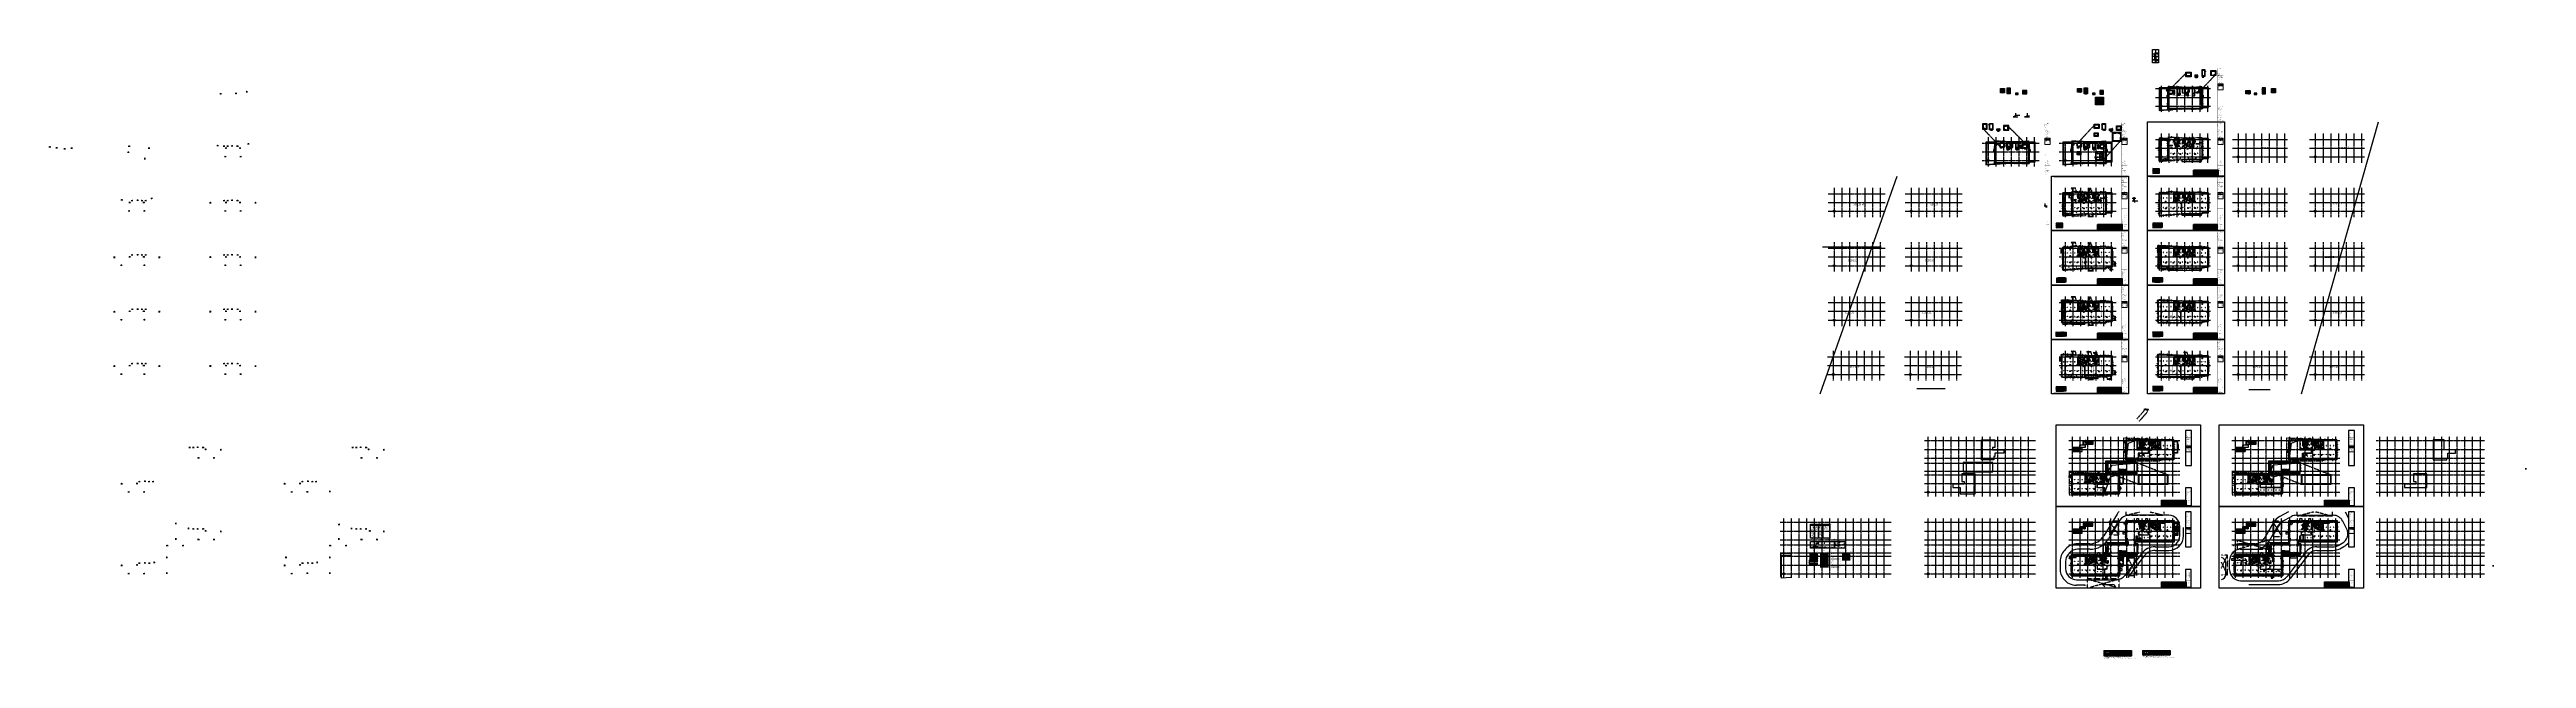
# Model space of a CAD drawing. Extents: x -2209072 to 495824, y -92434 to 572724.
import ezdxf
from ezdxf.enums import TextEntityAlignment as Align
from ezdxf.xclip import XClip

# ---------------------------------------------------------------- set-up
doc = ezdxf.new("R2010")
doc.units = 0
doc.header["$LTSCALE"] = 1000
doc.header["$MEASUREMENT"] = 0
for name, pattern in [('6#7#幕墙$0$$1$DASH', [0.35, 0.25, -0.1]), ('6#7#幕墙$0$DASH', [0.35, 0.25, -0.1]), ('CENTER2', [1.125, 0.75, -0.125, 0.125, -0.125]), ('DASH', [0.35, 0.25, -0.1]), ('DOTE', [2.42, 2, -0.2, 0.02, -0.2]), ('PHANTOM2', [1.25, 0.625, -0.125, 0.125, -0.125, 0.125, -0.125]), ('X-104 6#7#平面$0$104-1112 结构$0$$AUDIT_BAD_LTYPE1', [0]), ('X-104 6#7#平面$0$104-6 轴网$0$DOTE', [2.42, 2, -0.2, 0.02, -0.2]), ('X-104 6#7#平面$0$109-34 轴网$0$L1$0$$AUDIT_BAD_LTYPE1', [0]), ('X-104 6#7#平面$0$CACHE', [0.375, 0.25, -0.125]), ('X-104 6#7#平面$0$DASH', [0.35, 0.25, -0.1]), ('X-104 6#7#平面$0$DOTE', [2.42, 2, -0.2, 0.02, -0.2]), ('X-104 6#7#平面$0$梯段6、7$0$DASH', [0.35, 0.25, -0.1]), ('X-平面图例$0$DASH', [0.35, 0.25, -0.1]), ('梯段6、7$0$DASH', [0.35, 0.25, -0.1])]:
    doc.linetypes.add(name, pattern=pattern)
doc.layers.get('0').update_dxf_attribs({"linetype": 'CONTINUOUS'})
doc.layers.get('Defpoints').update_dxf_attribs({"linetype": 'CONTINUOUS'})
for name, color, linetype in [('6#7#幕墙$0$01-标注_符号', 200, 'CONTINUOUS'), ('6#7#幕墙$0$04-电动窗', 1, 'CONTINUOUS'), ('6#7#幕墙$0$05-填充_18', 18, 'CONTINUOUS'), ('6#7#幕墙$0$A-C_玻璃幕墙', 140, 'CONTINUOUS'), ('6#7#幕墙$0$A-C_窗', 140, 'CONTINUOUS'), ('6#7#幕墙$0$A-C_门', 150, 'CONTINUOUS'), ('6#7#幕墙$0$A-O_屋面', 201, 'CONTINUOUS'), ('6#7#幕墙$0$A-TECH_结构', 21, 'CONTINUOUS'), ('6#7#幕墙$0$A-金属背板', 30, 'CONTINUOUS'), ('6#7#幕墙$0$A屋顶风机$0$9#楼合院$0$WALL', 8, 'CONTINUOUS'), ('C-sheet(通用-图框)', 7, 'CONTINUOUS'), ('C-Title', 7, 'CONTINUOUS'), ('CABLETRAY', 4, 'DASH'), ('CABLETRAY_DOTE', 5, 'CONTINUOUS'), ('CABLETRAY_FIRE', 1, 'DASH'), ('CABLETRAY_HIDE', 9, 'CONTINUOUS'), ('CABLETRAY_WEAK', 6, 'DASH'), ('DIM-信号', 3, 'CONTINUOUS'), ('DIM-动力', 3, 'CONTINUOUS'), ('DIM-动力母线', 3, 'CONTINUOUS'), ('DIM-安防', 3, 'CONTINUOUS'), ('DIM-广播', 3, 'CONTINUOUS'), ('DIM-应急', 3, 'CONTINUOUS'), ('DIM-控制', 3, 'CONTINUOUS'), ('DIM-插座', 3, 'CONTINUOUS'), ('DIM-消防', 3, 'CONTINUOUS'), ('DIM-消防启泵', 3, 'CONTINUOUS'), ('DIM-消防控制', 3, 'CONTINUOUS'), ('DIM-消防电源', 3, 'CONTINUOUS'), ('DIM-消防电话', 3, 'CONTINUOUS'), ('DIM-照明', 3, 'CONTINUOUS'), ('DIM-电视', 3, 'CONTINUOUS'), ('DIM-电话', 3, 'CONTINUOUS'), ('DIM-箱柜', 3, 'CONTINUOUS'), ('DIM-系统', 3, 'CONTINUOUS'), ('DIM-综合布线', 3, 'CONTINUOUS'), ('DIM-网络', 3, 'CONTINUOUS'), ('DIM-通讯', 3, 'CONTINUOUS'), ('DOTLN', 2, 'DASH'), ('ELEMENT', 3, 'CONTINUOUS'), ('EQUIP-动力', 3, 'CONTINUOUS'), ('EQUIP-广播', 3, 'CONTINUOUS'), ('EQUIP-插座', 3, 'CONTINUOUS'), ('EQUIP-楼控', 3, 'CONTINUOUS'), ('EQUIP-照明', 3, 'CONTINUOUS'), ('EQUIP-电视', 3, 'CONTINUOUS'), ('EQUIP-电话', 3, 'CONTINUOUS'), ('EQUIP-箱柜', 3, 'CONTINUOUS'), ('EQUIP-通讯', 3, 'CONTINUOUS'), ('LWIRE', 4, 'CONTINUOUS'), ('SHEET_TEXT', 7, 'CONTINUOUS'), ('TEL_SYMB', 3, 'CONTINUOUS'), ('TEL_TEXT', 3, 'CONTINUOUS'), ('WIRE-信号', 4, 'CONTINUOUS'), ('WIRE-动力', 2, 'CONTINUOUS'), ('WIRE-动力控制', 4, 'CONTINUOUS'), ('WIRE-动力母线', 4, 'CONTINUOUS'), ('WIRE-安防', 2, 'CONTINUOUS'), ('WIRE-广播', 6, 'CONTINUOUS'), ('WIRE-应急', 2, 'DASH'), ('WIRE-接地', 4, 'CONTINUOUS'), ('WIRE-控制', 4, 'DOTE'), ('WIRE-插座', 2, 'CONTINUOUS'), ('WIRE-母线', 6, 'CONTINUOUS'), ('WIRE-消防', 4, 'CONTINUOUS'), ('WIRE-消防广播', 2, 'CENTER2'), ('WIRE-消防控制', 5, 'CONTINUOUS'), ('WIRE-消防电源', 2, 'DASH'), ('WIRE-消防电话', 4, 'PHANTOM2'), ('WIRE-照明', 1, 'CONTINUOUS'), ('WIRE-电视', 5, 'TG_TV'), ('WIRE-电话', 4, 'CONTINUOUS'), ('WIRE-系统', 4, 'CONTINUOUS'), ('WIRE-综合布线', 5, 'CONTINUOUS'), ('WIRE-网络', 6, 'CONTINUOUS'), ('WIRE-通讯', 4, 'CONTINUOUS'), ('WIRE-避雷', 4, 'CONTINUOUS'), ('X-104 6#7#平面$0$01-标注_轴线坐标', 132, 'CONTINUOUS'), ('X-104 6#7#平面$0$05-填充_156', 156, 'CONTINUOUS'), ('X-104 6#7#平面$0$05-填充_天正', 26, 'CONTINUOUS'), ('X-104 6#7#平面$0$104-6 轴网$0$A_AXIS-轴线', 36, 'X-104 6#7#平面$0$104-6 轴网$0$DOTE'), ('X-104 6#7#平面$0$A-C_玻璃幕墙', 140, 'CONTINUOUS'), ('X-104 6#7#平面$0$A-C_窗', 140, 'CONTINUOUS'), ('X-104 6#7#平面$0$A-C_门', 150, 'CONTINUOUS'), ('X-104 6#7#平面$0$A-D_龙骨', 152, 'CONTINUOUS'), ('X-104 6#7#平面$0$A-E_栏杆', 232, 'CONTINUOUS'), ('X-104 6#7#平面$0$A-E_楼梯', 171, 'CONTINUOUS'), ('X-104 6#7#平面$0$A-E_电梯', 171, 'CONTINUOUS'), ('X-104 6#7#平面$0$A-FC', 242, 'X-104 6#7#平面$0$CACHE'), ('X-104 6#7#平面$0$A-I_卫-洁具', 241, 'CONTINUOUS'), ('X-104 6#7#平面$0$A-O_分水线', 127, 'CONTINUOUS'), ('X-104 6#7#平面$0$A-O_屋面', 201, 'CONTINUOUS'), ('X-104 6#7#平面$0$A-O_散水', 134, 'CONTINUOUS'), ('X-104 6#7#平面$0$A-STR-面层', 191, 'CONTINUOUS'), ('X-104 6#7#平面$0$A-SUR_保温', 222, 'CONTINUOUS'), ('X-104 6#7#平面$0$A-SUR_吊顶', 40, 'CONTINUOUS'), ('X-104 6#7#平面$0$A-SUR_看线', 231, 'CONTINUOUS'), ('X-104 6#7#平面$0$A-SUR_面层', 191, 'CONTINUOUS'), ('X-104 6#7#平面$0$A-TECH_结构', 21, 'CONTINUOUS'), ('X-104 6#7#平面$0$A-金属背板', 30, 'CONTINUOUS'), ('X-104 6#7#平面$0$A_AXIS-轴线', 36, 'X-104 6#7#平面$0$DOTE'), ('X-104 6#7#平面$0$A_STR-砌块墙', 121, 'CONTINUOUS'), ('X-104 6#7#平面$0$A_STR-砼墙', 51, 'CONTINUOUS'), ('X-104 6#7#平面$0$A_STR-砼柱', 51, 'CONTINUOUS'), ('X-104 6#7#平面$0$D_铝板', 181, 'CONTINUOUS'), ('X-104 6#7#平面$0$DOOR_FIRE', 220, 'CONTINUOUS'), ('X-104 6#7#平面$0$EH_玻璃', 156, 'CONTINUOUS'), ('X-104 6#7#平面$0$EH_石材', 116, 'CONTINUOUS'), ('X-104 6#7#平面$0$EQUIP_消火栓-01', 7, 'CONTINUOUS'), ('X-104 6#7#平面$0$EQUIP_消防-01', 7, 'CONTINUOUS'), ('X-104 6#7#平面$0$M-消防 救援场地', 240, 'X-104 6#7#平面$0$DASH'), ('X-104 6#7#平面$0$M-道路 边线', 151, 'CONTINUOUS'), ('X-104 6#7#平面$0$TWT_TEXT', 7, 'CONTINUOUS'), ('X-104 6#7#平面$0$图例', 7, 'CONTINUOUS'), ('X-104 6#7#平面$0$水-消防_消火栓', 41, 'CONTINUOUS'), ('X-104 6#7#平面$0$看线', 241, 'CONTINUOUS'), ('X-平面图例$0$03-表格_197', 197, 'CONTINUOUS'), ('X-平面图例$0$04-电动窗', 1, 'CONTINUOUS'), ('X-平面图例$0$A-C_玻璃幕墙', 140, 'CONTINUOUS'), ('X-平面图例$0$A-金属背板', 40, 'CONTINUOUS'), ('字', 7, 'CONTINUOUS'), ('梯段6、7$0$A-E_楼梯', 171, 'CONTINUOUS'), ('表格线', 3, 'CONTINUOUS')]:
    doc.layers.add(name, color=color, linetype=linetype)
for name, color, linetype, plot in [('6#7#幕墙$0$04-不打印_辅助线', 165, 'CONTINUOUS', False), ('DIM_MODI', 6, 'CONTINUOUS', False), ('E-审定标识', 6, 'CONTINUOUS', False), ('E-审核标识', 2, 'CONTINUOUS', False), ('E-校对标识', 1, 'CONTINUOUS', False), ('E-给建筑提条件', 6, 'CONTINUOUS', False), ('E-给结构提条件', 1, 'CONTINUOUS', False), ('X-104 6#7#平面$0$04-不打印_辅助线', 165, 'CONTINUOUS', False), ('X-104 6#7#平面$0$电提结构', 1, 'CONTINUOUS', False)]:
    doc.layers.add(name, color=color, linetype=linetype, plot=plot)
doc.layers.add('X-104 6#7#平面$0$000套内', color=226, linetype='CONTINUOUS', lineweight=30, plot=False)
doc.layers.add('X-104 6#7#平面$0$000建面', color=146, linetype='CONTINUOUS', lineweight=30, plot=False)
doc.layers.add('X-104 6#7#平面$0$钢柱', color=51, linetype='CONTINUOUS', lineweight=35)
doc.layers.get('X-104 6#7#平面$0$04-不打印_辅助线').off()
doc.layers.get('X-104 6#7#平面$0$A-O_分水线').off()
doc.layers.get('X-104 6#7#平面$0$电提结构').off()
doc.styles.add('_TCH_LABEL', font='COMPLEX', dxfattribs={"bigfont": 'GBCBIG'})
doc.styles.add('_TEL_DIM', font='SIMPLEX', dxfattribs={"width": 0.8, "height": 3.5, "bigfont": 'HZTXT'})
doc.styles.add('COMPLEX', font='COMPLEX')
doc.styles.add('H-图名', font='', dxfattribs={"width": 0.8, "height": 9})
doc.styles.add('H-图名比例', font='', dxfattribs={"width": 0.8, "height": 7})
doc.styles.get("Standard").update_dxf_attribs({"font": 'gbenor.shx', "bigfont": 'gbcbig.shx'})
doc.styles.add('TG_LINETYPE', font='SIMPLEX', dxfattribs={"width": 0.8, "height": 3, "bigfont": 'HZTXT'})
doc.styles.add('TG_LINETYPE_THUND', font='SIMPLEX', dxfattribs={"width": 0.8, "height": 5.5, "bigfont": 'HZTXT'})
doc.styles.add('X-104 6#7#平面$0$Arial', font='arial.ttf', dxfattribs={"width": 0.75, "height": 2.5})
doc.styles.add('华文细黑', font='STXIHEI.TTF')
doc.styles.add('图签信息$0$hwxh', font='STXIHEI.TTF')
doc.styles.add('图签信息$0$华文细黑', font='STXIHEI.TTF', dxfattribs={"height": 10})
doc.styles.add('宋体', font='', dxfattribs={"width": 0.7})
doc.styles.get('H-图名').set_extended_font_data('SimSun')
doc.styles.get('H-图名比例').set_extended_font_data('SimSun')
doc.styles.get('宋体').set_extended_font_data('SimSun')
doc.linetypes.add('TG_TV', pattern='A,2,-0.76,["TV",TG_LINETYPE,S=0.1,R=0,X=-0.6,Y=-0.15],0', length=2.8)
doc.linetypes.add('TG_×', pattern='A,2,0,["×",TG_LINETYPE_THUND,S=0.1,R=0,X=-0.23,Y=-0.21],0', length=2)
doc.linetypes.add('TG_接地', pattern='A,0.75,0,["/",TG_LINETYPE,S=0.05,R=-8.594367,X=-0.1,Y=-0.045],0.65,-0.13,0.13,-0.13', length=2)
pattern_1 = [(45, (-23795.15, 231769.64), (-224.5064, 224.5064), [])]

# ---------------------------------------------------------------- blocks, each defined once
blk = doc.blocks.new('$equip$00001838')
blk.add_circle((0, 0), 0.5)
at = {"color": 7, "style": '_TEL_DIM'}
blk.add_attdef('$TEXT$', text='', height=0.4, dxfattribs=at).set_placement((0, 0), align=Align.MIDDLE_CENTER)
at = {"color": 7, "style": '_TEL_DIM', "flags": 1}
blk.add_attdef('A', text='', height=0.00002, dxfattribs=at).set_placement((0, 0), align=Align.MIDDLE_CENTER)
blk = doc.blocks.new('$equip_U$00000189(HT0843)')
at = {"color": 2}
for p, q in [((-0.7, 0.7), (-0.7, 0)), ((0.7, 0.7), (-0.7, 0.7)), ((-0.7, 0), (0.7, 0)), ((0.7, 0), (0.7, 0.7))]:
    blk.add_line(p, q, dxfattribs=at)
at = {"color": 2, "const_width": 0.0125}
for points in [[(0.7, 0.7), (0.7, 0.7), (-0.7, 0.7)], [(-0.7, 0.7), (-0.7, 0)], [(-0.7, 0), (0.7, 0)], [(0.7, 0), (0.7, 0.7)]]:
    blk.add_lwpolyline(points, dxfattribs=at)
at = {"color": 2}
blk.add_lwpolyline([(-0.7, 0.7), (-0.7, 0)], dxfattribs=at)
for p in [(-0.7, 0.3), (0, 0.7), (0, 0), (0.7, 0.3)]:
    blk.add_point(p)
at = {"color": 7, "style": '_TEL_DIM'}
blk.add_attdef('$TEXT$', text='', height=0.4, dxfattribs=at).set_placement((0, 0.3), align=Align.MIDDLE_CENTER)
at = {"color": 7, "style": '_TEL_DIM', "flags": 1}
blk.add_attdef('A', text='', height=0.000025, dxfattribs=at).set_placement((0, 0), align=Align.MIDDLE_CENTER)
blk = doc.blocks.new('$equip$00002540')
blk.add_hatch(color=256).paths.add_polyline_path([(0.2, 0.4), (0.2, 0.2), (0.5, 0.3)])
for p, q in [((-0.7, 0.6), (-0.7, 0)), ((0.7, 0.6), (-0.7, 0.6)), ((-0.7, 0), (0.7, 0)), ((0.2, 0.4), (0.2, 0.2)), ((0.5, 0.3), (0.2, 0.4)), ((0.2, 0.2), (0.5, 0.3)), ((0.7, 0), (0.7, 0.6))]:
    blk.add_line(p, q)
at = {"color": 7}
blk.add_line((-0.5, 0.3), (0.5, 0.3), dxfattribs=at)
at = {"const_width": 0.02}
blk.add_lwpolyline([(-0.7, 0.6), (-0.7, 0), (0.7, 0), (0.7, 0.6), (-0.7, 0.6), (-0.7, 0)], dxfattribs=at)
for p in [(-0.7, 0.3), (0, 0.6), (0, 0), (0.7, 0.3)]:
    blk.add_point(p)
at = {"color": 7, "style": '_TEL_DIM', "flags": 1}
blk.add_attdef('A', text='', height=0.00002, dxfattribs=at).set_placement((0, 0), align=Align.MIDDLE_CENTER)
blk = doc.blocks.new('$equip$00001168')
blk.add_line((-0.5, 0), (0.5, 0))
blk.add_arc((0, 0), 0.5, 180, 0)
for p in [(-0.5, 0), (0, 0), (0.5, 0), (0, -0.5)]:
    blk.add_point(p)
for points in [[(0.4, -0.2), (-0.4, -0.2), (0.5, 0), (-0.5, 0)], [(0.2, -0.4), (-0.2, -0.4), (0.4, -0.2), (-0.4, -0.2)], [(0, -0.5), (0, -0.5), (0.2, -0.4), (-0.2, -0.4)]]:
    blk.add_solid(points)
at = {"flags": 9}
blk.add_attdef('A', (0, 0), '', height=0.00002, dxfattribs=at)
blk = doc.blocks.new('$equip$00001822')
for p, q in [((0.1, 0.4), (0.6, 0.8)), ((0.6, 0.8), (0.8, 0.7))]:
    blk.add_line(p, q)
blk.add_circle((0, 0.2), 0.208)
for p in [(-0.2, 0.2), (0, 0.4), (0, 0), (0.2, 0.2)]:
    blk.add_point(p)
for points in [[(-0.1, 0.4), (0.1, 0.4), (-0.2, 0.3), (0.2, 0.3)], [(-0.2, 0.3), (0.2, 0.3), (-0.2, 0.2), (0.2, 0.2)], [(-0.2, 0.1), (0.2, 0.1), (-0.2, 0.2), (0.2, 0.2)], [(-0.1, 0), (0.1, 0), (-0.2, 0.1), (0.2, 0.1)], [(0, 0.4), (0, 0.4), (-0.1, 0.4), (0.1, 0.4)], [(0, 0), (0, 0), (-0.1, 0), (0.1, 0)]]:
    blk.add_solid(points)
at = {"color": 7, "style": '_TEL_DIM'}
blk.add_attdef('$TEXT$', text='', height=0.4, dxfattribs=at).set_placement((0.6, 0.5), align=Align.MIDDLE_CENTER)
at = {"color": 7, "style": '_TEL_DIM', "flags": 1}
blk.add_attdef('A', text='', height=0.00002, dxfattribs=at).set_placement((0, 0), align=Align.MIDDLE_CENTER)
blk = doc.blocks.new('$TelecSys$00000078')
for p, q in [((0.1, 0.1), (0.1, 0.1)), ((1.1, 1.1), (0.5, 0.5)), ((-0.1, -0.1), (-0.1, -0.1))]:
    blk.add_line(p, q)
at = {"const_width": 0.142}
blk.add_lwpolyline([(-0.1, 0, 1), (0.1, 0, 1)], format="xyb", close=True, dxfattribs=at)
blk.add_solid([(0.6, 0.5), (0.5, 0.6), (0.1, 0.1)])
at = {"width": 0.8, "flags": 9}
blk.add_attdef('A', (0, 0), '', height=0.00002, dxfattribs=at)
blk = doc.blocks.new('$equip$00001962')
for p, q in [((0.1, 0.4), (0.6, 0.8)), ((0.6, 0.8), (0.8, 0.7))]:
    blk.add_line(p, q)
blk.add_circle((0, 0.2), 0.208)
for p in [(-0.2, 0.2), (0, 0.4), (0, 0), (0.2, 0.2)]:
    blk.add_point(p)
for points in [[(-0.1, 0.4), (0.1, 0.4), (-0.2, 0.3), (0.2, 0.3)], [(-0.2, 0.3), (0.2, 0.3), (-0.2, 0.2), (0.2, 0.2)], [(-0.2, 0.1), (0.2, 0.1), (-0.2, 0.2), (0.2, 0.2)], [(-0.1, 0), (0.1, 0), (-0.2, 0.1), (0.2, 0.1)], [(0, 0.4), (0, 0.4), (-0.1, 0.4), (0.1, 0.4)], [(0, 0), (0, 0), (-0.1, 0), (0.1, 0)]]:
    blk.add_solid(points)
at = {"layer": 'TEL_TEXT', "style": '_TEL_DIM', "flags": 1}
blk.add_attdef('A', text='', height=0.00002, dxfattribs=at).set_placement((0, 0), align=Align.MIDDLE_CENTER)
blk = doc.blocks.new('$equip$00001154')
for p, q in [((0, 0.3), (0, -0.3)), ((0, 0.3), (0.6, -0.3)), ((0.6, 0.3), (0, -0.3))]:
    blk.add_line(p, q)
for p in [(0, 0), (0.3, 0), (0.6, 0.3), (0.6, -0.3)]:
    blk.add_point(p)
blk.add_solid([(0, -0.3), (0.3, 0), (0, 0.3)])
at = {"layer": 'TEL_TEXT', "style": '_TEL_DIM', "flags": 1}
blk.add_attdef('A', text='', height=0.00002, dxfattribs=at).set_placement((0, 0), align=Align.MIDDLE_CENTER)
blk = doc.blocks.new('$equip$00001151')
blk.add_circle((0, 0.5), 0.5)
for points in [[(0.4, 0.2), (-0.4, 0.2), (0.5, 0.5), (-0.5, 0.5)], [(0.2, 0.1), (-0.2, 0.1), (0.4, 0.2), (-0.4, 0.2)], [(0, 0), (0, 0), (0.2, 0.1), (-0.2, 0.1)]]:
    blk.add_solid(points)
at = {"flags": 9}
blk.add_attdef('A', (0, 0), '', height=0.00002, dxfattribs=at)
blk = doc.blocks.new('$TelecSys$00000080')
for p, q in [((-0.7, -0.7), (0, 0)), ((0.1, 0.1), (0.1, 0.1)), ((-0.1, -0.1), (-0.1, -0.1))]:
    blk.add_line(p, q)
at = {"const_width": 0.142}
blk.add_lwpolyline([(0.1, 0, 1), (-0.1, 0, 1)], format="xyb", close=True, dxfattribs=at)
blk.add_solid([(-0.6, -0.8), (-0.8, -0.6), (-1.2, -1.2)])
at = {"width": 0.8, "flags": 9}
blk.add_attdef('A', (0, 0), '', height=0.00002, rotation=180, dxfattribs=at)
blk = doc.blocks.new('$TelecSys$00000079')
for p, q in [((0.7, 0.7), (0, 0)), ((0.1, 0.1), (0.1, 0.1)), ((-0.1, -0.1), (-0.1, -0.1))]:
    blk.add_line(p, q)
at = {"const_width": 0.142}
blk.add_lwpolyline([(-0.1, 0, 1), (0.1, 0, 1)], format="xyb", close=True, dxfattribs=at)
blk.add_solid([(0.6, 0.8), (0.8, 0.6), (1.1, 1.1)])
at = {"width": 0.8, "flags": 9}
blk.add_attdef('A', (0, 0), '', height=0.00002, dxfattribs=at)
blk = doc.blocks.new('$TelecSys$00000081')
for p, q in [((0.1, 0.1), (0.1, 0.1)), ((-1.2, -1.2), (-0.5, -0.5)), ((-0.1, -0.1), (-0.1, -0.1))]:
    blk.add_line(p, q)
at = {"const_width": 0.142}
blk.add_lwpolyline([(0.1, 0, 1), (-0.1, 0, 1)], format="xyb", close=True, dxfattribs=at)
blk.add_solid([(-0.6, -0.5), (-0.5, -0.6), (-0.1, -0.1)])
at = {"width": 0.8, "flags": 9}
blk.add_attdef('A', (0, 0), '', height=0.00002, rotation=180, dxfattribs=at)
blk = doc.blocks.new('$equip$00002604')
blk.add_hatch(color=256).paths.add_polyline_path([(0.3, 0.5, 1), (-0.3, 0.5, 1)])
for p, q in [((-0.4, 0.9), (-0.2, 0.7)), ((-0.4, 0.1), (-0.2, 0.3)), ((0.2, 0.7), (0.4, 0.9)), ((0.2, 0.3), (0.4, 0.1))]:
    blk.add_line(p, q)
at = {"const_width": 0.02}
blk.add_lwpolyline([(-0.5, 1), (-0.5, 0), (0.5, 0), (0.5, 1), (-0.5, 1), (-0.5, 0)], dxfattribs=at)
blk.add_lwpolyline([(-0.5, 1), (-0.5, 0), (0.5, 0), (0.5, 1)], close=True)
blk.add_circle((0, 0.5), 0.275)
for p in [(-0.5, 0.5), (0, 1), (0, 0), (0.5, 0.5)]:
    blk.add_point(p)
at = {"color": 7, "style": '_TEL_DIM', "flags": 1}
blk.add_attdef('A', text='', height=0.000025, dxfattribs=at).set_placement((0, 0), align=Align.MIDDLE_CENTER)
blk = doc.blocks.new('$equip_U$00000292(HT0843)')
for p in [(-0.5, 0.5), (0, 1), (0.5, 0.5)]:
    blk.add_point(p)
blk.add_blockref('$equip$00002604', (0, 0))
at = {"color": 7, "style": '_TEL_DIM', "flags": 1}
for tag in ['A', 'REMARK']:
    blk.add_attdef(tag, text='', height=0.000025, dxfattribs=at).set_placement((0, 0), align=Align.MIDDLE_CENTER)
blk = doc.blocks.new('$equip$00001149')
for p, q in [((-0.4, 0.4), (0.4, -0.4)), ((0.4, 0.4), (-0.4, -0.4))]:
    blk.add_line(p, q)
for radius in [0.5, 0.2]:
    blk.add_circle((0, 0), radius)
for points in [[(-0.1, 0.2), (0.1, 0.2), (-0.2, 0.1), (0.2, 0.1)], [(-0.2, 0.1), (0.2, 0.1), (-0.2, 0), (0.2, 0)], [(-0.2, -0.1), (0.2, -0.1), (-0.2, 0), (0.2, 0)], [(0, 0.2), (0, 0.2), (-0.1, 0.2), (0.1, 0.2)], [(-0.1, -0.2), (0.1, -0.2), (-0.2, -0.1), (0.2, -0.1)], [(0, -0.2), (0, -0.2), (-0.1, -0.2), (0.1, -0.2)]]:
    blk.add_solid(points)
at = {"flags": 9}
blk.add_attdef('A', (0, 0), '', height=0.00002, dxfattribs=at)
blk = doc.blocks.new('$equip$00001304')
for p, q in [((-0.6, -0.1), (-0.6, 0.1)), ((-0.6, 0.1), (-0.1, 0)), ((0.6, 0.1), (0.1, 0)), ((0.6, -0.1), (0.6, 0.1)), ((-0.1, 0), (-0.6, -0.1)), ((0.1, 0), (0.6, -0.1))]:
    blk.add_line(p, q)
for radius in [0.688, 0.104]:
    blk.add_circle((0, 0), radius)
at = {"flags": 9}
blk.add_attdef('A', (0, 0), '', height=0.00002, dxfattribs=at)
blk = doc.blocks.new('$equip$00001963')
for p, q in [((0.1, 0.4), (0.6, 0.8)), ((0.5, 0.7), (0.7, 0.6)), ((0.6, 0.8), (0.8, 0.7))]:
    blk.add_line(p, q)
blk.add_circle((0, 0.2), 0.208)
for p in [(-0.2, 0.2), (0, 0.4), (0, 0), (0.2, 0.2)]:
    blk.add_point(p)
for points in [[(-0.1, 0.4), (0.1, 0.4), (-0.2, 0.3), (0.2, 0.3)], [(-0.2, 0.3), (0.2, 0.3), (-0.2, 0.2), (0.2, 0.2)], [(-0.2, 0.1), (0.2, 0.1), (-0.2, 0.2), (0.2, 0.2)], [(-0.1, 0), (0.1, 0), (-0.2, 0.1), (0.2, 0.1)], [(0, 0.4), (0, 0.4), (-0.1, 0.4), (0.1, 0.4)], [(0, 0), (0, 0), (-0.1, 0), (0.1, 0)]]:
    blk.add_solid(points)
at = {"layer": 'TEL_TEXT', "style": '_TEL_DIM', "flags": 1}
blk.add_attdef('A', text='', height=0.00002, dxfattribs=at).set_placement((0, 0), align=Align.MIDDLE_CENTER)
blk = doc.blocks.new('$equip_U$00000198(HT0843)')
for p, q in [((0.7, 0.7), (-0.7, 0.7)), ((-0.7, 0.7), (-0.7, 0)), ((-0.7, 0), (0.7, 0)), ((0.7, 0), (0.7, 0.7))]:
    blk.add_line(p, q)
for p in [(-0.7, 0.3), (0, 0.7), (0, 0), (0.7, 0.3)]:
    blk.add_point(p)
at = {"style": 'COMPLEX'}
blk.add_text('CJ', height=0.5, dxfattribs=at).set_placement((-0.4, 0.1))
at = {"color": 7, "style": '_TEL_DIM', "flags": 1}
blk.add_attdef('A', text='', height=0.000025, dxfattribs=at).set_placement((0, 0), align=Align.MIDDLE_CENTER)
blk = doc.blocks.new('$equip$00001231')
for radius in [0.5, 0.35]:
    blk.add_circle((0, 0), radius)
at = {"layer": 'EQUIP-照明', "flags": 9}
blk.add_attdef('A', (0, 0), '', height=0.00002, dxfattribs=at)
blk = doc.blocks.new('$equip_U$00000199(HT0843)')
for p in [(-0.5, 0.5), (0, 1), (0, 0), (0.5, 0.5)]:
    blk.add_point(p)
blk.add_blockref('$equip$00001231', (0, 0.5))
at = {"color": 7, "style": '_TEL_DIM'}
blk.add_attdef('$TEXT$', text='', height=0.3, dxfattribs=at).set_placement((0, 0.5), align=Align.MIDDLE_CENTER)
at = {"color": 7, "style": '_TEL_DIM', "flags": 1}
blk.add_attdef('A', text='', height=0.000025, dxfattribs=at).set_placement((0, 0), align=Align.MIDDLE_CENTER)
blk = doc.blocks.new('$equip$00002534')
for p, q in [((-0.7, 0.7), (-0.7, 0)), ((0.7, 0.7), (-0.7, 0.7)), ((-0.7, 0), (0.7, 0)), ((0.7, 0), (0.7, 0.7))]:
    blk.add_line(p, q)
at = {"const_width": 0.03}
blk.add_lwpolyline([(-0.7, 0.7), (-0.7, 0), (0.7, 0), (0.7, 0.7), (-0.7, 0.7), (-0.7, 0)], dxfattribs=at)
for p in [(-0.7, 0.3), (0, 0.7), (0, 0), (0.7, 0.3)]:
    blk.add_point(p)
at = {"color": 7, "style": '_TEL_DIM'}
blk.add_attdef('$TEXT$', text='', height=0.4, dxfattribs=at).set_placement((0, 0.3), align=Align.MIDDLE_CENTER)
at = {"color": 7, "style": '_TEL_DIM', "flags": 1}
blk.add_attdef('A', text='', height=0.00002, dxfattribs=at).set_placement((0, 0), align=Align.MIDDLE_CENTER)
blk = doc.blocks.new('$equip$00002541')
blk.add_hatch(color=256).paths.add_polyline_path([(-0.2, 0.4), (-0.5, 0.3), (-0.2, 0.2)])
for p, q in [((-0.7, 0.6), (-0.7, 0)), ((0.7, 0.6), (-0.7, 0.6)), ((-0.7, 0), (0.7, 0)), ((-0.2, 0.4), (-0.5, 0.3)), ((-0.5, 0.3), (-0.2, 0.2)), ((-0.2, 0.4), (-0.2, 0.2)), ((0.7, 0), (0.7, 0.6))]:
    blk.add_line(p, q)
at = {"color": 7}
blk.add_line((-0.5, 0.3), (0.5, 0.3), dxfattribs=at)
at = {"const_width": 0.03}
blk.add_lwpolyline([(-0.7, 0.6), (-0.7, 0), (0.7, 0), (0.7, 0.6), (-0.7, 0.6), (-0.7, 0)], dxfattribs=at)
for p in [(-0.7, 0.3), (0, 0.6), (0, 0), (0.7, 0.3)]:
    blk.add_point(p)
at = {"color": 7, "style": '_TEL_DIM', "flags": 1}
blk.add_attdef('A', text='', height=0.00002, dxfattribs=at).set_placement((0, 0), align=Align.MIDDLE_CENTER)
blk = doc.blocks.new('$equip$00001164')
for p, q in [((-1.2, 0.7), (-1.2, 0.2)), ((-1.2, 0.4), (1.2, 0.4)), ((0, 0.4), (0, 0)), ((0, 0), (0, 0)), ((1.2, 0.7), (1.2, 0.2))]:
    blk.add_line(p, q)
at = {"const_width": 0.14}
for points in [[(-1.2, 0.4), (1.2, 0.4)], [(-0.3, 0), (0.3, 0)]]:
    blk.add_lwpolyline(points, dxfattribs=at)
for p in [(-1.2, 0.4), (0, 0.4), (0, 0), (1.2, 0.4)]:
    blk.add_point(p)
at = {"flags": 9}
blk.add_attdef('A', (0, 0), '', height=0.00002, dxfattribs=at)
blk = doc.blocks.new('*X21')
at = {"color": 0}
for p, q in [((-250, 33), (-83, 200)), ((-250, 68), (-118, 200)), ((-250, 104), (-154, 200)), ((-250, 139), (-189, 200)), ((-250, 174), (-224, 200)), ((-247, 0), (-47, 200)), ((-212, 0), (-12, 200)), ((-177, 0), (23, 200)), ((-141, 0), (59, 200)), ((-106, 0), (94, 200)), ((-71, 0), (129, 200)), ((-35, 0), (165, 200)), ((0, 0), (200, 200)), ((35, 0), (235, 200)), ((71, 0), (250, 179)), ((106, 0), (250, 144)), ((141, 0), (250, 109)), ((177, 0), (250, 73)), ((212, 0), (250, 38)), ((247, 0), (250, 3))]:
    blk.add_line(p, q, dxfattribs=at)
blk = doc.blocks.new('$equip$00001421')
for p, q in [((0.8, 0.6), (-0.8, 0.6)), ((-0.8, 0.6), (-0.8, 0)), ((-0.8, 0), (0.8, 0)), ((0.8, 0), (0.8, 0.6))]:
    blk.add_line(p, q)
at = {"const_width": 0.6}
blk.add_lwpolyline([(-0.8, 0.3), (0.8, 0.3)], dxfattribs=at)
for p in [(-0.8, 0.3), (0, 0.6), (0, 0), (0.8, 0.3)]:
    blk.add_point(p)
at = {"xscale": 0.00300000000061118, "yscale": 0.00300000000061118, "zscale": 0.00300000000061118}
blk.add_blockref('*X21', (0, 0), dxfattribs=at)
at = {"style": '_TCH_LABEL', "flags": 9}
blk.add_attdef('A', (0, 0), '', height=0.00002, dxfattribs=at)
blk = doc.blocks.new('$equip$00001416')
for p, q in [((0.8, 0.6), (-0.8, 0.6)), ((-0.8, 0), (0.8, 0.6)), ((-0.8, 0.6), (-0.8, 0)), ((-0.8, 0), (0.8, 0)), ((0.8, 0), (0.8, 0.6))]:
    blk.add_line(p, q)
for p in [(-0.8, 0.3), (0, 0.6), (0, 0), (0.8, 0.3)]:
    blk.add_point(p)
at = {"style": '_TCH_LABEL', "flags": 9}
blk.add_attdef('A', (0, 0), '', height=0.00002, dxfattribs=at)
blk = doc.blocks.new('$equip$00001159')
for p, q in [((-1.2, 0.25), (-1.2, -0.25)), ((-1.2, 0), (1.2, 0)), ((1.2, 0.25), (1.2, -0.25))]:
    blk.add_line(p, q)
at = {"const_width": 0.14}
blk.add_lwpolyline([(-1.2, 0), (1.2, 0)], dxfattribs=at)
at = {"layer": 'EQUIP-照明'}
for p in [(-1.2, 0), (0, 0), (1.2, 0)]:
    blk.add_point(p, dxfattribs=at)
at = {"layer": 'EQUIP-照明', "flags": 9}
blk.add_attdef('A', (0, 0), '', height=0.00002, dxfattribs=at)
blk = doc.blocks.new('图签信息$0$WDCE Copyright200X')
at = {"const_width": 0.016}
blk.add_lwpolyline([(-11, 1, 1), (-11, 1, 1)], format="xyb", close=True, dxfattribs=at)
at = {"style": '图签信息$0$华文细黑'}
for s, p in [('WDCE ', (-11, 0)), ('     Copyright ', (-4, 0))]:
    blk.add_text(s, height=1, dxfattribs=at).set_placement(p, align=Align.BOTTOM_RIGHT)
blk.add_text('c', height=0.6, dxfattribs=at).set_placement((-11, 1), align=Align.MIDDLE_CENTER)
blk.add_attdef('200X', text='', height=1, dxfattribs=at).set_placement((0, 0), align=Align.BOTTOM_RIGHT)
blk = doc.blocks.new('图签信息$0$logo2')
h = blk.add_hatch(color=7)
h.paths.add_polyline_path([(19, -7.4), (15.8, -7.4), (15.8, -4), (19, -4), (19, -4.2), (16.5, -4.2), (16.5, -5.4), (18.8, -5.4), (18.8, -5.7), (16.5, -5.7), (16.5, -7.1), (19, -7.1)])
edge = h.paths.add_edge_path()
edge.add_spline(control_points=[(15.3, -4.2), (15.3, -4.2), (15.1, -4.6), (15.1, -4.6), (15.1, -4.6), (14.6, -4.1), (13.7, -4.1), (13, -4.1), (12.1, -4.5), (12.1, -5.6), (12.1, -6.5), (12.8, -7.2), (13.7, -7.2), (14.7, -7.2), (15.2, -6.7), (15.2, -6.7), (15.2, -6.7), (15.2, -7.1), (15.2, -7.1), (13.6, -7.7), (11.4, -7.3), (11.4, -5.6), (11.4, -3.7), (14.2, -3.7), (15.3, -4.2)], knot_values=[0, 0, 0, 0, 1, 1, 1, 2, 2, 2, 3, 3, 3, 4, 4, 4, 5, 5, 5, 6, 6, 6, 7, 7, 7, 8, 8, 8, 8], degree=3, periodic=0)
edge = h.paths.add_edge_path(flags=16)
edge.add_spline(control_points=[(10.2, -5.6), (10.2, -5.2), (10.1, -4.8), (9.9, -4.6), (9.6, -4.3), (9.2, -4.1), (8.7, -4.1), (8.7, -4.1), (7.6, -4.1), (7.6, -4.1), (7.6, -4.1), (7.6, -7.1), (7.6, -7.1), (7.6, -7.1), (8.7, -7.1), (8.7, -7.1), (9.1, -7.1), (9.5, -6.9), (9.8, -6.6), (10.1, -6.3), (10.2, -6), (10.2, -5.6)], knot_values=[0, 0, 0, 0, 1, 1, 1, 2, 2, 2, 3, 3, 3, 4, 4, 4, 5, 5, 5, 6, 6, 6, 7, 7, 7, 7], degree=3, periodic=0)
edge = h.paths.add_edge_path()
edge.add_spline(control_points=[(10.9, -5.5), (10.9, -6), (10.7, -6.4), (10.3, -6.7), (9.9, -7.1), (9.4, -7.3), (8.8, -7.3), (8.8, -7.3), (7, -7.3), (7, -7.3), (7, -7.3), (7, -3.9), (7, -3.9), (7, -3.9), (9.1, -3.9), (9.1, -3.9), (9.6, -3.9), (10, -4.1), (10.4, -4.3), (10.7, -4.6), (10.9, -5), (10.9, -5.5)], knot_values=[0, 0, 0, 0, 1, 1, 1, 2, 2, 2, 3, 3, 3, 4, 4, 4, 5, 5, 5, 6, 6, 6, 7, 7, 7, 7], degree=3, periodic=0)
at = {"lineweight": 0}
blk.add_lwpolyline([(19, -7.4), (15.8, -7.4), (15.8, -4), (19, -4), (19, -4.2), (16.5, -4.2), (16.5, -5.4), (18.8, -5.4), (18.8, -5.7), (16.5, -5.7), (16.5, -7.1), (19, -7.1), (19, -7.4)], dxfattribs=at)
for points, knots in [([(10.9, -5.5), (10.9, -6), (10.7, -6.4), (10.3, -6.7), (9.9, -7.1), (9.4, -7.3), (8.8, -7.3), (8.8, -7.3), (7, -7.3), (7, -7.3), (7, -7.3), (7, -3.9), (7, -3.9), (7, -3.9), (9.1, -3.9), (9.1, -3.9), (9.6, -3.9), (10, -4.1), (10.4, -4.3), (10.7, -4.6), (10.9, -5), (10.9, -5.5)], [0, 0, 0, 0, 1, 1, 1, 2, 2, 2, 3, 3, 3, 4, 4, 4, 5, 5, 5, 6, 6, 6, 7, 7, 7, 7]), ([(10.2, -5.6), (10.2, -5.2), (10.1, -4.8), (9.9, -4.6), (9.6, -4.3), (9.2, -4.1), (8.7, -4.1), (8.7, -4.1), (7.6, -4.1), (7.6, -4.1), (7.6, -4.1), (7.6, -7.1), (7.6, -7.1), (7.6, -7.1), (8.7, -7.1), (8.7, -7.1), (9.1, -7.1), (9.5, -6.9), (9.8, -6.6), (10.1, -6.3), (10.2, -6), (10.2, -5.6)], [0, 0, 0, 0, 1, 1, 1, 2, 2, 2, 3, 3, 3, 4, 4, 4, 5, 5, 5, 6, 6, 6, 7, 7, 7, 7]), ([(15.3, -4.2), (15.3, -4.2), (15.1, -4.6), (15.1, -4.6), (15.1, -4.6), (14.6, -4.1), (13.7, -4.1), (13, -4.1), (12.1, -4.5), (12.1, -5.6), (12.1, -6.5), (12.8, -7.2), (13.7, -7.2), (14.7, -7.2), (15.2, -6.7), (15.2, -6.7), (15.2, -6.7), (15.2, -7.1), (15.2, -7.1), (13.6, -7.7), (11.4, -7.3), (11.4, -5.6), (11.4, -3.7), (14.2, -3.7), (15.3, -4.2)], [0, 0, 0, 0, 1, 1, 1, 2, 2, 2, 3, 3, 3, 4, 4, 4, 5, 5, 5, 6, 6, 6, 7, 7, 7, 8, 8, 8, 8])]:
    blk.add_open_spline(points, degree=3, knots=knots, dxfattribs=at)
blk = doc.blocks.new('图签信息$0$logo1')
h = blk.add_hatch(color=8)
edge = h.paths.add_edge_path()
edge.add_spline(control_points=[(3.9, -5.2), (3.6, -5.9), (3.4, -6.6), (3.4, -6.6), (3.4, -6.6), (2.5, -3.9), (2.5, -3.9), (2.5, -3.9), (1.8, -3.9), (1.7, -3.9), (2, -4.4), (3, -7.3), (3, -7.3), (3, -7.3), (3.4, -7.3), (3.4, -7.3), (3.4, -7.3), (4, -5.7), (4, -5.7), (4, -5.7), (3.9, -5.2), (3.9, -5.2)], knot_values=[0, 0, 0, 0, 1, 1, 1, 2, 2, 2, 3, 3, 3, 4, 4, 4, 5, 5, 5, 6, 6, 6, 7, 7, 7, 7], degree=3, periodic=0)
h = blk.add_hatch(color=7)
edge = h.paths.add_edge_path()
edge.add_spline(control_points=[(6, -3.9), (6.1, -4.1), (5.2, -6.6), (5.2, -6.6), (5.2, -6.6), (4.3, -3.9), (4.3, -3.9), (4.3, -3.9), (3.6, -3.9), (3.5, -3.9), (3.8, -4.4), (4.8, -7.3), (4.8, -7.3), (4.8, -7.3), (5.2, -7.3), (5.2, -7.3), (5.2, -7.3), (6.3, -4.3), (6.3, -4.3), (6.3, -4.3), (6.5, -3.9), (6.5, -3.9), (6.5, -3.9), (6.2, -3.9), (6, -3.9)], knot_values=[0, 0, 0, 0, 1, 1, 1, 2, 2, 2, 3, 3, 3, 4, 4, 4, 5, 5, 5, 6, 6, 6, 7, 7, 7, 8, 8, 8, 8], degree=3, periodic=0)
at = {"color": 8, "lineweight": 0}
blk.add_open_spline([(3.9, -5.2), (3.6, -5.9), (3.4, -6.6), (3.4, -6.6), (3.4, -6.6), (2.5, -3.9), (2.5, -3.9), (2.5, -3.9), (1.8, -3.9), (1.7, -3.9), (2, -4.4), (3, -7.3), (3, -7.3), (3, -7.3), (3.4, -7.3), (3.4, -7.3), (3.4, -7.3), (4, -5.7), (4, -5.7), (4, -5.7), (3.9, -5.2), (3.9, -5.2)], degree=3, knots=[0, 0, 0, 0, 1, 1, 1, 2, 2, 2, 3, 3, 3, 4, 4, 4, 5, 5, 5, 6, 6, 6, 7, 7, 7, 7], dxfattribs=at)
at = {"lineweight": 0}
blk.add_open_spline([(6, -3.9), (6.1, -4.1), (5.2, -6.6), (5.2, -6.6), (5.2, -6.6), (4.3, -3.9), (4.3, -3.9), (4.3, -3.9), (3.6, -3.9), (3.5, -3.9), (3.8, -4.4), (4.8, -7.3), (4.8, -7.3), (4.8, -7.3), (5.2, -7.3), (5.2, -7.3), (5.2, -7.3), (6.3, -4.3), (6.3, -4.3), (6.3, -4.3), (6.5, -3.9), (6.5, -3.9), (6.5, -3.9), (6.2, -3.9), (6, -3.9)], degree=3, knots=[0, 0, 0, 0, 1, 1, 1, 2, 2, 2, 3, 3, 3, 4, 4, 4, 5, 5, 5, 6, 6, 6, 7, 7, 7, 8, 8, 8, 8], dxfattribs=at)
blk.add_blockref('图签信息$0$logo2', (0, 0))
blk = doc.blocks.new('图签信息$0$时间-logo')
at = {"layer": 'Defpoints', "lineweight": 0}
blk.add_lwpolyline([(0, -23.5), (-21.2, -23.5), (-21.2, 0), (0, 0), (0, -23.5)], dxfattribs=at)
blk.add_blockref('图签信息$0$logo1', (-21, 0))
at = {"style": '图签信息$0$hwxh'}
for s, height, p in [('华通设计顾问工程有限公司 ', 1.15, (-19.7, -9.1)), ('WALTON DESIGN & CONSULTING ENGINEERING CO., LTD.', 0.5, (-19.5, -10.1)), ('地址:北京市西城区西直门南小街135号西派国际3号楼 100035', 0.5, (-19.5, -11.9)), ('Address: Building No.3 C-Park, No.135 Xizhimen South Street, ', 0.47, (-19.5, -12.8)), ('电话 Tel：                        （8610）83957395 ', 0.5, (-19.6, -14.9)), ('传真 Fax：                      （8610）83957590 ', 0.5, (-19.5, -15.8)), ('资质号 Licence No.：    建筑甲级 A111010265 ', 0.5, (-19.5, -18.5)), ('主页 Web：                      www.WDCE.com ', 0.5, (-19.5, -16.7)), ('邮件 E-mail：                    office@WDCE.com ', 0.5, (-19.5, -17.6)), ('Xicheng District, Beijing 100035, China ', 0.47, (-16.7, -13.7)), ('   规划甲级 101195', 0.5, (-12.6, -19.4))]:
    blk.add_text(s, height=height, dxfattribs=at).set_placement(p)
blk = doc.blocks.new('图签信息')
at = {"const_width": 0.5}
for points in [[(-65, 574), (-65, 500), (0, 500), (0, 574)], [(-65, 0), (0, 0), (0, 500), (-65, 500)]]:
    blk.add_lwpolyline(points, close=True, dxfattribs=at)
at = {"const_width": 0.05}
for points in [[(-65, 566), (0, 566)], [(-65, 560), (0, 560)], [(-65, 554), (0, 554)], [(-65, 548), (0, 548)], [(-65, 542), (0, 542)], [(-39, 566), (-39, 500)], [(-19, 566), (-19, 500)], [(-65, 536), (0, 536)], [(-65, 530), (0, 530)], [(-65, 524), (0, 524)], [(-65, 518), (0, 518)], [(-65, 512), (0, 512)], [(-65, 512), (0, 512)], [(-65, 506), (0, 506)], [(-65, 500), (0, 500)], [(-62, 451), (-2, 451)], [(-62, 441), (-2, 441)], [(-2, 408), (-2, 436), (-62, 436), (-62, 408)], [(-62, 408), (-2, 408)], [(-62, 405), (-62, 228)], [(-62, 405), (-2, 405)], [(-62, 228), (-2, 228), (-2, 405)], [(-57, 338), (-7, 338)], [(-57, 289), (-7, 289)], [(-62, 228), (-2, 228)], [(-62, 218), (-2, 218)], [(-62, 103), (-2, 103), (-2, 163), (-62, 163), (-62, 103)], [(-62, 156), (-2, 156)], [(-62, 148), (-2, 148)], [(-62, 141), (-2, 141)], [(-62, 133), (-2, 133)], [(-62, 126), (-2, 126)], [(-62, 118), (-2, 118)], [(-62, 111), (-2, 111)], [(-62, 98), (-2, 98), (-2, 10), (-62, 10), (-62, 98)], [(-62, 84), (-2, 84)], [(-62, 76), (-2, 76)], [(-62, 40), (-2, 40)], [(-62, 26), (-2, 26)], [(-62, 18), (-2, 18)], [(-57, 235), (-7, 235)], [(-37, 163), (-37, 103)], [(-37, 40), (-37, 26)], [(-20, 163), (-20, 103)]]:
    blk.add_lwpolyline(points, dxfattribs=at)
at = {"ltscale": 0.001, "xscale": 2.834689937531525, "yscale": 2.834689937531525, "zscale": 2.834689937531525}
blk.add_blockref('图签信息$0$时间-logo', (-2, 405), dxfattribs=at)
blk.add_blockref('图签信息$0$WDCE Copyright200X', (-2, 0)).add_auto_attribs({'200X': '2007'})
at = {"style": '图签信息$0$华文细黑'}
for s, height, p in [('总图', 2.4, (-63, 560)), ('建筑', 2.4, (-63, 554)), ('结构', 2.4, (-63, 548)), ('给排水', 2.4, (-63, 542)), ('签字', 2.4, (-37, 565)), ('SIGN', 2, (-30, 564)), ('日期', 2.4, (-18, 565)), ('DATE', 2, (-11, 564)), ('暖通', 2.4, (-63, 536)), ('电气', 2.4, (-63, 530)), ('景观', 2.4, (-63, 524)), ('室内', 2.4, (-63, 518)), ('方案', 2.4, (-63, 511)), ('绿色', 2.4, (-63, 506)), ('委托方', 2, (-61, 435)), ('CLIENT', 2, (-61, 432)), ('项目名称', 2.4, (-60, 498)), ('PROJECT NAME', 2, (-60, 494)), ('设计号', 2.4, (-61, 457)), ('PROJECT NO.', 2, (-60, 454)), ('阶段', 2.4, (-60, 447)), ('STAGE', 2, (-60, 444)), ('设计方', 2, (-60, 404)), ('DESIGNER', 2, (-60, 401)), ('审核', 2.4, (-61, 147)), ('设计主持人', 2.4, (-61, 140)), ('专业', 2.4, (-61, 98)), ('SPECIALTY', 2, (-61, 94)), ('子项', 2.4, (-61, 83)), ('SUB ITEM', 2, (-61, 80)), ('图名', 2.4, (-61, 75)), ('DRAWING TITLES', 2, (-61, 72)), ('比例', 2.4, (-62, 39)), ('SCALE', 2, (-61, 36)), ('版本号', 2.4, (-61, 25)), ('EDITION', 2, (-61, 22)), ('索引', 2.4, (-60, 224)), ('KEY PLAN', 2, (-60, 221)), ('审定', 2.4, (-61, 155)), ('APPROVED BY', 2, (-60, 151)), ('VERIFIED BY', 2, (-60, 144)), ('DESIGN CHIEF', 2, (-60, 136)), ('专业负责人', 2.4, (-61, 132)), ('DISCIPLINE CHIEF', 2, (-60, 129)), ('校对', 2.4, (-60, 125)), ('CHECKED BY', 2, (-60, 121)), ('设计人', 2.4, (-60, 117)), ('DESIGN BY', 2, (-60, 114)), ('制图人', 2.4, (-61, 110)), ('DRAWN BY', 2, (-60, 106)), ('日期', 2.4, (-61, 17)), ('DATE', 2, (-60, 13)), ('图纸编号', 2.4, (-36, 39)), ('SHEET NO.', 2, (-36, 36)), ('姓名', 2.4, (-36, 162)), ('NAME', 2, (-36, 159)), ('签字', 2.4, (-16, 163)), ('SIGN', 2, (-15, 159))]:
    blk.add_text(s, height=height, dxfattribs=at).set_placement(p, align=Align.TOP_LEFT)
for s, p in [('ARCHITECTURE', (-40, 553)), ('SITE PLAN', (-40, 558)), ('STRUCTURE', (-40, 547)), ('VENTILATION', (-40, 535)), ('LANDSCAPE', (-40, 523)), ('INTERIORS', (-40, 517)), ('ELECTRIC', (-40, 529)), ('WATER', (-40, 541)), ('GREEN', (-40, 505)), ('PLAN', (-40, 511))]:
    blk.add_text(s, height=1.5, dxfattribs=at).set_placement(p, align=Align.TOP_RIGHT)
for s, height, p in [('COUNTERSIGN', 2, (-33, 570)), ('会签栏', 2.4, (-33, 573))]:
    blk.add_text(s, height=height, dxfattribs=at).set_placement(p, align=Align.TOP_CENTER)
at = {"color": 4, "style": '图签信息$0$华文细黑', "width": 0.75}
for s, p in [('通州区台湖镇104、109地块', (-33, 481)), ('F3其他类多功能用地项目', (-33, 471))]:
    blk.add_text(s, height=4.5, dxfattribs=at).set_placement(p, align=Align.CENTER)
at = {"style": '图签信息$0$华文细黑', "oblique": 20}
for s, p in [('尺寸以标注为准不得量取，所有尺寸需在现场校核准确', (-33, 4)), ('除特别注明外，所有尺寸是以毫米制', (-33, 7))]:
    blk.add_text(s, height=1.5, dxfattribs=at).set_placement(p, align=Align.MIDDLE_CENTER)
at = {"color": 4, "style": '图签信息$0$华文细黑'}
for s, p in [('2019.03', (-33, 12)), ('A', (-33, 19))]:
    blk.add_text(s, height=3, dxfattribs=at).set_placement(p, align=Align.CENTER)
at = {"color": 4, "ltscale": 0.001, "char_height": 3, "width": 58.49, "style": '图签信息$0$华文细黑'}
for s, insert, attachment_point in [('北京光谷科技园\\P开发建设有限公司', (-33, 420), 5), ('通17-03', (-40, 456), 4), ('施工图', (-40, 446), 4)]:
    blk.add_mtext(s, dxfattribs=dict(at, insert=insert, attachment_point=attachment_point))
blk = doc.blocks.new('图签-A1')
at = {"color": 2}
blk.add_blockref('图签信息', (0, 0), dxfattribs=at)
blk = doc.blocks.new('图框-A1')
for points, const_width in [([(0, 0), (841, 0), (841, 594), (0, 594)], 0.05), ([(766, 584), (25, 584), (25, 10), (766, 10)], 0.5)]:
    blk.add_lwpolyline(points, close=True, dxfattribs=dict(const_width=const_width))
at = {"const_width": 0.05}
for points in [[(420.5, 594), (420.5, 592)], [(0, 297), (2, 297)], [(841, 297), (839, 297)], [(420.5, 0), (420.5, 2)]]:
    blk.add_lwpolyline(points, dxfattribs=at)
blk = doc.blocks.new('梯段6、7')
at = {"color": 8, "linetype": '梯段6、7$0$DASH'}
for centre, radius, start, end in [((49800, 3400), 1350, 0, 180), ((20965, -27260), 1650, 0, 180), ((49800, -6700), 1350, 0, 180), ((49800, -9820), 1350, 180, 0), ((49800, -16500), 1350, 0, 180), ((49800, -19820), 1350, 180, 0), ((49800, -27020), 1350, 0, 180), ((20965, -29600), 1650, 180, 0), ((49800, -29880), 1350, 180, 0), ((20965, -58198), 1650, 0, 180), ((20965, -60358), 1650, 180, 0), ((20965, -68018), 1650, 0, 180), ((20965, -70358), 1650, 180, 0), ((49800, -57378), 1350, 0, 180), ((49800, -59458), 1350, 180, 0), ((49800, -67528), 1350, 0, 180), ((49800, -70128), 1350, 180, 0), ((49800, -79978), 1350, 180, 0)]:
    blk.add_arc(centre, radius, start, end, dxfattribs=at)
at = {"layer": 'Defpoints'}
for points in [[(44800, 6850), (54800, 6850), (54800, -3150), (44800, -3150)], [(51150, 4950), (48450, 4950), (48450, -1150), (51150, -1150)], [(15665, -23150), (25665, -23150), (25665, -33150), (15665, -33150)], [(19315, -24850), (22615, -24850), (22615, -31250), (19315, -31250)], [(44800, -3150), (54800, -3150), (54800, -13150), (44800, -13150)], [(44800, -13150), (54800, -13150), (54800, -23150), (44800, -23150)], [(44800, -23150), (54800, -23150), (54800, -33150), (44800, -33150)], [(51150, -5150), (48450, -5150), (48450, -11250), (51150, -11250)], [(51150, -15150), (48450, -15150), (48450, -21250), (51150, -21250)], [(48450, -25150), (51150, -25150), (51150, -31250), (48450, -31250)], [(15665, -53908), (25665, -53908), (25665, -63908), (15665, -63908)], [(44800, -53908), (54800, -53908), (54800, -63908), (44800, -63908)], [(15665, -63908), (25665, -63908), (25665, -73908), (15665, -73908)], [(15665, -73908), (25665, -73908), (25665, -83908), (15665, -83908)], [(19315, -55608), (22615, -55608), (22615, -62008), (19315, -62008)], [(19315, -65608), (22615, -65608), (22615, -72008), (19315, -72008)], [(19315, -75608), (22615, -75608), (22615, -82008), (19315, -82008)], [(44800, -63908), (54800, -63908), (54800, -73908), (44800, -73908)], [(44800, -73908), (54800, -73908), (54800, -83908), (44800, -83908)], [(51150, -55908), (48450, -55908), (48450, -62008), (51150, -62008)], [(51150, -65908), (48450, -65908), (48450, -72008), (51150, -72008)], [(51150, -75908), (48450, -75908), (48450, -82008), (51150, -82008)]]:
    blk.add_lwpolyline(points, close=True, dxfattribs=at)
for points in [[(47328, -61608), (52128, -61608)], [(47328, -71608), (52128, -71608)], [(47328, -81608), (52128, -81608)]]:
    blk.add_lwpolyline(points, dxfattribs=at)
at = {"layer": '梯段6、7$0$A-E_楼梯'}
for p, q in [((49850, -16500), (49750, -16500)), ((49750, -16700), (49750, -16500)), ((49750, -19820), (49853, -19820)), ((49750, -27020), (49850, -27020)), ((49850, -18517), (49850, -16500)), ((49850, -16500), (51150, -16500)), ((49850, -16760), (51150, -16760)), ((49850, -17020), (51150, -17020)), ((49850, -17280), (51150, -17280)), ((49850, -17540), (51150, -17540)), ((49850, -17800), (51150, -17800)), ((49850, -18060), (50801, -18060)), ((49850, -18517), (50409, -18248)), ((49850, -18320), (50259, -18320)), ((49850, -18627), (50429, -18350)), ((49850, -19820), (49850, -18627)), ((49850, -18780), (51150, -18780)), ((49850, -19040), (51150, -19040)), ((49850, -19300), (51150, -19300)), ((49850, -19560), (51150, -19560)), ((49850, -19820), (51150, -19820)), ((49910, -16700), (49910, -16500)), ((49910, -16500), (51150, -16500)), ((50074, -18520), (51150, -18520)), ((50429, -18350), (50396, -18174)), ((50396, -18174), (50588, -18362)), ((50553, -18179), (51150, -17893)), ((50588, -18362), (50553, -18179)), ((50573, -18281), (51150, -18003)), ((50616, -18260), (51150, -18260)), ((51150, -17893), (51150, -16700)), ((51150, -19820), (51150, -18003)), ((65868, -53275), (106225, -53275)), ((66707, -53743), (68846, -55133)), ((66772, -53643), (68592, -54825)), ((48450, -80108), (48450, -80048)), ((49690, -78442), (49690, -77318)), ((49690, -77318), (49910, -77318)), ((49750, -78418), (49750, -77378)), ((49750, -77378), (49850, -77378)), ((49850, -77378), (49850, -80038)), ((49910, -80038), (49850, -80038)), ((49910, -77318), (49910, -80038)), ((65910, -56514), (63784, -56514)), ((66572, -56634), (63784, -56634)), ((66802, -59525), (64634, -59525)), ((66542, -56514), (65910, -56514)), ((66542, -56677), (68846, -58173)), ((66772, -56683), (68592, -57865)), ((66792, -59525), (106225, -59525)), ((66839, -56653), (68977, -55263))]:
    blk.add_line(p, q, dxfattribs=at)
for points in [[(49690, -19880), (49910, -19880), (49910, -16440), (49690, -16440), (49690, -19880)], [(49690, -29360), (49690, -26960), (49910, -26960), (49910, -29880)], [(51150, -29880), (51150, -29620)], [(66542, -53444), (66542, -53275), (66154, -53275)], [(66542, -53305), (66542, -53705), (66342, -53705), (66342, -53305)], [(68882, -54964), (68882, -54795), (68622, -54795), (68622, -54626), (68362, -54626), (68362, -54457), (68102, -54457), (68102, -54288), (67842, -54288), (67842, -54119), (67582, -54119), (67582, -53950), (67322, -53950), (67322, -53781), (67062, -53781), (67062, -53613), (66802, -53613), (66802, -53444), (66542, -53444)], [(68852, -54964), (68852, -54825), (68592, -54825), (68592, -54656), (68332, -54656), (68332, -54487), (68072, -54487), (68072, -54318), (67812, -54318), (67812, -54149), (67552, -54149), (67552, -53980), (67292, -53980), (67292, -53811), (67032, -53811), (67032, -53643), (66772, -53643), (66772, -53474), (66542, -53474)], [(68882, -58004), (68882, -57835), (68622, -57835), (68622, -57667), (68362, -57667), (68362, -57498), (68102, -57498), (68102, -57329), (67842, -57329), (67842, -57160), (67582, -57160), (67582, -56991), (67322, -56991), (67322, -56822), (67062, -56822), (67062, -56653), (66802, -56653), (66802, -56484), (66542, -56484)], [(68852, -58004), (68852, -57865), (68592, -57865), (68592, -57697), (68332, -57697), (68332, -57528), (68072, -57528), (68072, -57359), (67812, -57359), (67812, -57190), (67552, -57190), (67552, -57021), (67292, -57021), (67292, -56852), (67032, -56852), (67032, -56683), (66772, -56683), (66772, -56514), (66542, -56514)], [(66772, -56514), (66772, -56914), (66572, -56914), (66572, -56514)], [(66802, -56484), (66802, -56315), (67062, -56315), (67062, -56146), (67322, -56146), (67322, -55977), (67582, -55977), (67582, -55808), (67842, -55808), (67842, -55640), (68102, -55640), (68102, -55471), (68362, -55471), (68362, -55302), (68622, -55302), (68622, -55133), (68882, -55133), (68882, -54964), (69142, -54964)], [(66802, -59525), (66802, -59356), (67062, -59356), (67062, -59187), (67322, -59187), (67322, -59018), (67582, -59018), (67582, -58849), (67842, -58849), (67842, -58680), (68102, -58680), (68102, -58511), (68362, -58511), (68362, -58342), (68622, -58342), (68622, -58173), (68882, -58173), (68882, -58004), (69142, -58004)], [(66832, -56484), (66832, -56345), (67092, -56345), (67092, -56176), (67352, -56176), (67352, -56007), (67612, -56007), (67612, -55838), (67872, -55838), (67872, -55670), (68132, -55670), (68132, -55501), (68392, -55501), (68392, -55332), (68652, -55332), (68652, -55163), (68912, -55163), (68912, -54994), (69142, -54994)], [(69112, -54994), (69112, -55394), (68912, -55394), (68912, -54994)]]:
    blk.add_lwpolyline(points, dxfattribs=at)
for p in [(66792, -53444), (66792, -53613), (66792, -53781), (66792, -53950), (66792, -54119), (66792, -54288), (66792, -54457), (66792, -54626), (66792, -54795), (66792, -54964), (66792, -55133), (66792, -55302), (66792, -55471), (66792, -55640), (66792, -55808), (66792, -55977), (66792, -56146), (66792, -56315), (66792, -56484), (66792, -56653), (66792, -56822), (66792, -56991), (66792, -57160), (66792, -57329), (66792, -57498), (66792, -57667), (66792, -57835), (66792, -58004), (66792, -58173), (66792, -58342), (66792, -58511), (66792, -58680), (66792, -58849), (66792, -59018), (66792, -59187), (66792, -59356)]:
    blk.add_point(p, dxfattribs=at)
blk = doc.blocks.new('*U1366')
at = {"layer": 'X-104 6#7#平面$0$A-E_栏杆'}
for points in [[(-6250, 50), (0, 50)], [(-6250, 0), (0, 0)]]:
    blk.add_lwpolyline(points, dxfattribs=at)
at = {"layer": 'X-104 6#7#平面$0$A-FC'}
for p, q in [((-150, 475), (-6085, 475)), ((-6085, 174), (-165, 174))]:
    blk.add_line(p, q, dxfattribs=at)
blk.add_lwpolyline([(0, 50), (-6250, 50), (-6250, 1250), (0, 1250)], close=True, dxfattribs=at)
at = {"layer": 'X-104 6#7#平面$0$A-FC', "ltscale": 1000}
for points in [[(-6200, 100), (-6200, 250), (-6050, 250), (-6050, 200), (-6150, 200), (-6150, 150), (-6050, 150), (-6050, 100), (-6250, 100), (-6250, 550), (-6050, 550), (-6050, 500), (-6150, 500), (-6150, 450), (-6050, 450), (-6050, 400), (-6200, 400), (-6200, 550)], [(-50, 100), (-50, 250), (-200, 250), (-200, 200), (-100, 200), (-100, 150), (-200, 150), (-200, 100), (0, 100), (0, 550), (-200, 550), (-200, 500), (-100, 500), (-100, 450), (-200, 450), (-200, 400), (-50, 400), (-50, 550)]]:
    blk.add_lwpolyline(points, dxfattribs=at)
blk = doc.blocks.new('*U1365')
at = {"layer": 'X-104 6#7#平面$0$A-E_栏杆'}
for points in [[(-5250, 50), (0, 50)], [(-5250, 0), (0, 0)]]:
    blk.add_lwpolyline(points, dxfattribs=at)
at = {"layer": 'X-104 6#7#平面$0$A-FC'}
for p, q in [((-150, 475), (-5085, 475)), ((-5085, 174), (-165, 174))]:
    blk.add_line(p, q, dxfattribs=at)
blk.add_lwpolyline([(0, 50), (-5250, 50), (-5250, 1250), (0, 1250)], close=True, dxfattribs=at)
at = {"layer": 'X-104 6#7#平面$0$A-FC', "ltscale": 1000}
for points in [[(-5200, 100), (-5200, 250), (-5050, 250), (-5050, 200), (-5150, 200), (-5150, 150), (-5050, 150), (-5050, 100), (-5250, 100), (-5250, 550), (-5050, 550), (-5050, 500), (-5150, 500), (-5150, 450), (-5050, 450), (-5050, 400), (-5200, 400), (-5200, 550)], [(-50, 100), (-50, 250), (-200, 250), (-200, 200), (-100, 200), (-100, 150), (-200, 150), (-200, 100), (0, 100), (0, 550), (-200, 550), (-200, 500), (-100, 500), (-100, 450), (-200, 450), (-200, 400), (-50, 400), (-50, 550)]]:
    blk.add_lwpolyline(points, dxfattribs=at)
blk = doc.blocks.new('X-104 6#7#平面$0$FDFSG')
at = {"layer": 'Defpoints'}
blk.add_lwpolyline([(-749, 749), (0, 0), (-749, -749), (749, 749), (0, 0), (749, -749)], dxfattribs=at)
blk.add_circle((0, 0), 1059, dxfattribs=at)
blk = doc.blocks.new('X-104 6#7#平面$0$A$C1863634F')
at = {"layer": 'X-104 6#7#平面$0$A_AXIS-轴线'}
for points in [[(-4000, 56400), (117300, 56400)], [(0, -4500), (0, 60900)], [(8400, -4500), (8400, 60900)], [(16800, -4500), (16800, 60900)], [(25200, -4500), (25200, 60900)], [(33600, -4500), (33600, 60900)], [(42000, -4500), (42000, 60900)], [(50400, -4500), (50400, 60900)], [(59400, -4500), (59400, 60900)], [(59400, -4500), (59400, 60900)], [(67800, -4500), (67800, 60900)], [(76200, -4500), (76200, 60900)], [(84600, -4500), (84600, 60900)], [(93000, -4500), (93000, 60900)], [(101400, -4500), (101400, 60900)], [(109800, -4500), (109800, 60900)], [(-4000, 46800), (117300, 46800)], [(-4000, 37200), (117300, 37200)], [(-4000, 31700), (117300, 31700)], [(-4000, 23000), (117300, 23000)], [(-4000, 19200), (117300, 19200)], [(-4000, 9600), (117300, 9600)], [(-4000, 0), (117300, 0)]]:
    blk.add_lwpolyline(points, dxfattribs=at)
at = {"layer": 'X-104 6#7#平面$0$04-不打印_辅助线'}
blk.add_blockref('X-104 6#7#平面$0$FDFSG', (0, 0), dxfattribs=at)
blk = doc.blocks.new('*U1303')
at = {"layer": 'X-104 6#7#平面$0$A_AXIS-轴线'}
for p, q in [((0, 25700), (0, -6500)), ((8400, 25700), (8400, -6500)), ((16800, 25700), (16800, -6500)), ((25200, 25700), (25200, -6500)), ((33600, 25700), (33600, -6500)), ((42000, 25700), (42000, -6500)), ((50400, 25700), (50400, -6500))]:
    blk.add_line(p, q, dxfattribs=at)
for points in [[(-6500, 19200), (53815, 19200)], [(-6500, 9600), (53815, 9600)], [(-6500, 0), (53815, 0)]]:
    blk.add_lwpolyline(points, dxfattribs=at)
at = {"layer": 'X-104 6#7#平面$0$04-不打印_辅助线'}
blk.add_blockref('X-104 6#7#平面$0$FDFSG', (0, 0), dxfattribs=at)
blk = doc.blocks.new('*U1301')
at = {"layer": 'X-104 6#7#平面$0$A_AXIS-轴线'}
for p, q in [((0, 25700), (0, -6500)), ((8400, 25700), (8400, -6500)), ((16800, 25700), (16800, -6500)), ((25200, 25700), (25200, -6500)), ((33600, 25700), (33600, -6500)), ((42000, 25700), (42000, -6500)), ((50400, 25700), (50400, -6500))]:
    blk.add_line(p, q, dxfattribs=at)
for points in [[(-6500, 19200), (55852, 19200)], [(-6500, 9600), (55852, 9600)], [(-6500, 0), (55852, 0)]]:
    blk.add_lwpolyline(points, dxfattribs=at)
at = {"layer": 'X-104 6#7#平面$0$04-不打印_辅助线'}
blk.add_blockref('X-104 6#7#平面$0$FDFSG', (0, 0), dxfattribs=at)
blk = doc.blocks.new('*U1302')
at = {"layer": 'X-104 6#7#平面$0$A_AXIS-轴线'}
for p, q in [((0, 20063), (0, -6500)), ((8400, 20063), (8400, -6500)), ((16800, 20063), (16800, -6500)), ((25200, 20063), (25200, -6500)), ((33600, 20063), (33600, -6500)), ((42000, 20063), (42000, -6500)), ((50400, 20063), (50400, -6500))]:
    blk.add_line(p, q, dxfattribs=at)
for points in [[(-6500, 19200), (50703, 19200)], [(-6500, 9600), (50703, 9600)], [(-6500, 0), (50703, 0)]]:
    blk.add_lwpolyline(points, dxfattribs=at)
at = {"layer": 'X-104 6#7#平面$0$04-不打印_辅助线'}
blk.add_blockref('X-104 6#7#平面$0$FDFSG', (0, 0), dxfattribs=at)
blk = doc.blocks.new('*U1304')
at = {"layer": 'X-104 6#7#平面$0$A_AXIS-轴线'}
for p, q in [((0, 22361), (0, -6500)), ((8400, 22361), (8400, -6500)), ((16800, 22361), (16800, -6500)), ((25200, 22361), (25200, -6500)), ((33600, 22361), (33600, -6500)), ((42000, 22361), (42000, -6500)), ((50400, 22361), (50400, -6500))]:
    blk.add_line(p, q, dxfattribs=at)
for points in [[(-6500, 19200), (53815, 19200)], [(-6500, 9600), (53815, 9600)], [(-6500, 0), (53815, 0)]]:
    blk.add_lwpolyline(points, dxfattribs=at)
at = {"layer": 'X-104 6#7#平面$0$04-不打印_辅助线'}
blk.add_blockref('X-104 6#7#平面$0$FDFSG', (0, 0), dxfattribs=at)
blk = doc.blocks.new('X-104 6#7#平面$0$gfdsaewqe')
h = blk.add_hatch(color=4)
h.dxf.hatch_style = 1
h.paths.add_polyline_path([(0, 0), (-2072, 1196), (-2072, -1196)])
at = {"color": 4}
blk.add_lwpolyline([(0, 0), (-2072, 1196), (-2072, -1196)], close=True, dxfattribs=at)
blk = doc.blocks.new('X-104 6#7#平面$0$ewrfegfgh')
at = {"layer": 'X-104 6#7#平面$0$05-填充_156'}
h = blk.add_hatch(dxfattribs=at)
h.set_pattern_fill('ANSI31', color=256, scale=200)
h.set_pattern_definition([(45, (102038.18, 200417.72), (-224.5064, 224.5064), [])])
h.paths.add_polyline_path([(11980, 6760), (7870, 6760), (7870, 6134), (7870, 4740), (8490, 4740), (8490, 4340), (8080, 2570), (6914, 2570), (6914, 4340), (5240, 4340), (5240, 2570), (4560, 2570), (4560, 4340), (0, 4340), (0, 0), (10480, 0), (10480, 4340), (10380, 4340), (10380, 4740), (12681, 4740), (14370, 4740), (14370, 6760), (13890, 6760), (13890, 7440), (22360, 7440), (22360, 11780), (17800, 11780), (17800, 10010), (17140, 10010), (17140, 11780), (15446, 11780), (15446, 10010), (14300, 10010), (14300, 11780), (11880, 11780), (11880, 7440), (11980, 7440)])
at = {"layer": 'X-104 6#7#平面$0$05-填充_天正'}
h = blk.add_hatch(color=256, dxfattribs=at)
h.dxf.hatch_style = 1
h.paths.add_polyline_path([(17800, 10010), (17140, 10010), (17140, 11780), (17800, 11780)])
h.paths.add_polyline_path([(14300, 10010), (15446, 10010), (15446, 11780), (14300, 11780)])
h.paths.add_polyline_path([(5240, 2570), (4560, 2570), (4560, 4340), (5240, 4340)])
h.paths.add_polyline_path([(8080, 2570), (6914, 2570), (6914, 4340), (8080, 4340)])
at = {"layer": 'X-104 6#7#平面$0$A_STR-砼柱'}
blk.add_lwpolyline([(13159, 4740), (14370, 4740), (14370, 6760), (13890, 6760), (13890, 7440), (22360, 7440), (22360, 11780), (11880, 11780), (11880, 7440), (11980, 7440), (11980, 6760), (7870, 6760), (7870, 6134, 0.90088795), (7870, 5656), (7870, 4740), (8490, 4740), (8490, 4340), (0, 4340), (0, 0), (10480, 0), (10480, 4340), (10380, 4340), (10380, 4740), (12681, 4740, 0.90088795), (13159, 4740)], format="xyb", dxfattribs=at)
for points in [[(5240, 2570), (4560, 2570), (4560, 4340), (5240, 4340)], [(8080, 2570), (6914, 2570), (6914, 4340), (8080, 4340)], [(14300, 10010), (15446, 10010), (15446, 11780), (14300, 11780)], [(17800, 10010), (17140, 10010), (17140, 11780), (17800, 11780)]]:
    blk.add_lwpolyline(points, close=True, dxfattribs=at)
at = {"color": 6, "yscale": 0.224, "zscale": 0.224}
for p, xscale, rotation in [((6014, 4272), 0.224, 89.58492787961289), ((8037, 5895), 0.224, 180), ((8396, 250), -0.224, 90.4150721203871), ((12161, 9311), 0.224, 180), ((12920, 4906), 0.224, 270), ((16220, 11712), 0.224, 89.58492787961289)]:
    blk.add_blockref('X-104 6#7#平面$0$gfdsaewqe', p, dxfattribs=dict(at, xscale=xscale, rotation=rotation))
at = {"color": 6, "xscale": 0.224, "yscale": 0.224, "zscale": 0.224}
blk.add_blockref('X-104 6#7#平面$0$gfdsaewqe', (9989, 1655), dxfattribs=at)
blk = doc.blocks.new('X-104 6#7#平面$0$DGFSG')
at = {"layer": 'X-104 6#7#平面$0$05-填充_156'}
h = blk.add_hatch(dxfattribs=at)
h.set_pattern_fill('ANSI31', color=256, scale=200)
h.set_pattern_definition([(45, (71947.86, 219929.78), (-224.5064, 224.5064), [])])
h.paths.add_polyline_path([(7220, 0), (7220, 1361), (5780, 1361), (5780, 2050), (8022, 2050), (8080, 2199), (8080, 2570), (7580, 2570), (7580, 2980), (7600, 2980), (7600, 4280), (7580, 4280), (7580, 4340), (0, 4340), (0, 0)])
h.paths.add_polyline_path([(4560, 2980), (4560, 4280), (5220, 4280), (5220, 2980)], flags=16)
h.paths.add_polyline_path([(14780, 11780), (14780, 11720), (15440, 11720), (15440, 10420), (14780, 10420), (14780, 11780), (14300, 11780), (14300, 9490), (16580, 9490), (16580, 8800), (15140, 8800), (15140, 7440), (22360, 7440), (22360, 11780)])
h.paths.add_polyline_path([(17800, 10420), (17140, 10420), (17140, 11720), (17800, 11720)], flags=16)
at = {"layer": 'X-104 6#7#平面$0$05-填充_天正'}
h = blk.add_hatch(color=256, dxfattribs=at)
h.dxf.hatch_style = 1
h.paths.add_polyline_path([(5220, 2980), (4560, 2980), (4560, 4280), (5220, 4280)])
h.paths.add_polyline_path([(6720, 2980), (7380, 2980), (7380, 4280), (6720, 4280)])
h.paths.add_polyline_path([(14980, 10420), (15640, 10420), (15640, 11720), (14980, 11720)])
h.paths.add_polyline_path([(17140, 10420), (17800, 10420), (17800, 11720), (17140, 11720)])
at = {"layer": 'X-104 6#7#平面$0$A-O_屋面'}
for points in [[(10480, 4340), (8673, 3714), (7220, 0)], [(14370, 6760), (8466, 6383), (7870, 4740)], [(14300, 11780), (12773, 10826), (11880, 7440)]]:
    blk.add_lwpolyline(points, dxfattribs=at)
at = {"layer": 'X-104 6#7#平面$0$A_STR-砼柱'}
for points in [[(0, 0), (10480, 0), (10480, 4340), (0, 4340), (0, 0)], [(5220, 2980), (4560, 2980), (4560, 4280), (5220, 4280)], [(7380, 4340), (7600, 4340), (7600, 2570), (8080, 2570), (8080, 2050), (5780, 2050), (5780, 1361), (7220, 1361), (7220, 0), (10480, 0), (10480, 4340), (7380, 4340)], [(6720, 2980), (7380, 2980), (7380, 4280), (6720, 4280)], [(7870, 4740), (14370, 4740), (14370, 6760), (7870, 6760)], [(11880, 11780), (22360, 11780), (22360, 7440), (11880, 7440)], [(14980, 10420), (15640, 10420), (15640, 11720), (14980, 11720)], [(17140, 10420), (17800, 10420), (17800, 11720), (17140, 11720)]]:
    blk.add_lwpolyline(points, close=True, dxfattribs=at)
blk.add_lwpolyline([(15140, 8800), (15140, 7440), (11880, 7440), (11880, 11780), (14980, 11780), (14300, 11780), (14300, 10010), (14300, 10010), (14300, 9490), (16580, 9490), (16580, 8800), (15140, 8800)], dxfattribs=at)
at = {"color": 6, "xscale": -0.224, "yscale": 0.224, "zscale": 0.224, "rotation": 270}
for p in [(4954, 2904), (6872, 2904), (15451, 10323), (17369, 10323)]:
    blk.add_blockref('X-104 6#7#平面$0$gfdsaewqe', p, dxfattribs=at)
blk = doc.blocks.new('X-104 6#7#平面$0$FDGHH')
at = {"layer": 'X-104 6#7#平面$0$05-填充_156'}
h = blk.add_hatch(dxfattribs=at)
h.set_pattern_fill('ANSI31', color=256, scale=200)
h.set_pattern_definition([(45, (31016.47, 231769.46), (-224.5064, 224.5064), [])])
h.paths.add_polyline_path([(8060, 300), (11000, 300), (11000, 4640), (8947, 4640), (0, 5000), (0, 0), (8060, 0)])
h.paths.add_polyline_path([(5240, 3280), (5240, 4580), (5900, 4580), (5900, 3280)], flags=16)
h.paths.add_polyline_path([(7600, 3280), (7600, 4580), (8260, 4580), (8260, 3280)], flags=16)
at = {"layer": 'X-104 6#7#平面$0$05-填充_天正'}
h = blk.add_hatch(color=256, dxfattribs=at)
h.dxf.hatch_style = 1
h.paths.add_polyline_path([(5240, 3280), (5900, 3280), (5900, 4580), (5240, 4580)])
h = blk.add_hatch(color=256, dxfattribs=at)
h.dxf.hatch_style = 1
h.paths.add_polyline_path([(7600, 3280), (8260, 3280), (8260, 4580), (7600, 4580)])
at = {"layer": 'X-104 6#7#平面$0$A_STR-砼柱'}
blk.add_lwpolyline([(8060, 300), (11000, 300), (11000, 4640), (8947, 4640), (0, 5000), (0, 0), (8060, 0), (8060, 300)], dxfattribs=at)
for points in [[(5240, 3280), (5900, 3280), (5900, 4580), (5240, 4580)], [(7600, 3280), (8260, 3280), (8260, 4580), (7600, 4580)]]:
    blk.add_lwpolyline(points, close=True, dxfattribs=at)
at = {"color": 6, "xscale": -0.224, "yscale": 0.224, "zscale": 0.224, "rotation": 270}
for p in [(5711, 3183), (7829, 3183)]:
    blk.add_blockref('X-104 6#7#平面$0$gfdsaewqe', p, dxfattribs=at)
blk = doc.blocks.new('X-104 6#7#平面$0$EWRTGY')
at = {"layer": 'X-104 6#7#平面$0$05-填充_156'}
h = blk.add_hatch(dxfattribs=at)
h.set_pattern_fill('ANSI31', color=256, scale=200)
h.set_pattern_definition(pattern_1)
h.paths.add_polyline_path([(0, 5000), (0, 0), (8060, 0), (8060, 300), (11000, 300), (11000, 4640), (8947, 4640)])
h.paths.add_polyline_path([(3420, 3280), (3420, 4580), (4080, 4580), (4080, 3280)], flags=16)
h.paths.add_polyline_path([(5780, 3280), (5780, 4580), (6440, 4580), (6440, 3280)], flags=16)
at = {"layer": 'X-104 6#7#平面$0$05-填充_天正'}
h = blk.add_hatch(color=256, dxfattribs=at)
h.dxf.hatch_style = 1
h.paths.add_polyline_path([(5780, 3280), (6440, 3280), (6440, 4580), (5780, 4580)])
h.paths.add_polyline_path([(3420, 3280), (4080, 3280), (4080, 4580), (3420, 4580)])
at = {"layer": 'X-104 6#7#平面$0$A_STR-砼柱'}
blk.add_lwpolyline([(8947, 4640), (0, 5000), (0, 0), (8060, 0), (8060, 300), (11000, 300), (11000, 4640), (8947, 4640)], dxfattribs=at)
for points in [[(3420, 3280), (4080, 3280), (4080, 4580), (3420, 4580)], [(5780, 3280), (6440, 3280), (6440, 4580), (5780, 4580)]]:
    blk.add_lwpolyline(points, close=True, dxfattribs=at)
at = {"color": 6, "xscale": -0.224, "yscale": 0.224, "zscale": 0.224, "rotation": 270}
for p in [(3891, 3183), (6009, 3183)]:
    blk.add_blockref('X-104 6#7#平面$0$gfdsaewqe', p, dxfattribs=at)
blk = doc.blocks.new('X-104 6#7#平面$0$fdgdfh')
at = {"layer": 'X-104 6#7#平面$0$05-填充_156'}
h = blk.add_hatch(dxfattribs=at)
h.set_pattern_fill('ANSI31', color=256, scale=200)
h.set_pattern_definition([(45, (89598.77, 361707.13), (-224.5064, 224.5064), [])])
h.paths.add_polyline_path([(8060, 0), (8060, 300), (11000, 300), (11000, 4640), (8940, 4640), (2370, 4905), (2370, 4592), (660, 4592), (660, 560), (2370, 560), (2370, 0)])
h.paths.add_polyline_path([(5240, 3280), (5240, 4580), (5900, 4580), (5900, 3280)], flags=16)
h.paths.add_polyline_path([(7600, 3280), (7600, 4580), (8260, 4580), (8260, 3280)], flags=16)
at = {"layer": 'X-104 6#7#平面$0$05-填充_天正'}
h = blk.add_hatch(color=256, dxfattribs=at)
h.dxf.hatch_style = 1
h.paths.add_polyline_path([(7600, 3280), (8260, 3280), (8260, 4580), (7600, 4580)])
h.paths.add_polyline_path([(5240, 3280), (5900, 3280), (5900, 4580), (5240, 4580)])
at = {"layer": 'X-104 6#7#平面$0$A-O_屋面'}
blk.add_lwpolyline([(2370, 0), (0, 0), (0, 5000), (2370, 4905)], dxfattribs=at)
at = {"layer": 'X-104 6#7#平面$0$A_STR-砼柱'}
blk.add_lwpolyline([(8060, 300), (8060, 0), (2370, 0), (2370, 560), (660, 560), (660, 4592), (2370, 4592), (2370, 4905), (8940, 4640), (11000, 4640), (11000, 300), (8060, 300)], dxfattribs=at)
for points in [[(5240, 3280), (5900, 3280), (5900, 4580), (5240, 4580)], [(7600, 3280), (8260, 3280), (8260, 4580), (7600, 4580)]]:
    blk.add_lwpolyline(points, close=True, dxfattribs=at)
at = {"color": 6, "xscale": -0.224, "yscale": 0.224, "zscale": 0.224, "rotation": 270}
for p in [(5666, 3136), (7785, 3136)]:
    blk.add_blockref('X-104 6#7#平面$0$gfdsaewqe', p, dxfattribs=at)
blk = doc.blocks.new('X-104 6#7#平面$0$desgdhgfhjj')
at = {"layer": 'X-104 6#7#平面$0$05-填充_156'}
h = blk.add_hatch(dxfattribs=at)
h.set_pattern_fill('ANSI31', color=256, scale=200)
h.set_pattern_definition([(45, (34946.95, 361707.13), (-224.5064, 224.5064), [])])
h.paths.add_polyline_path([(3420, 4580), (4080, 4580), (4080, 3280), (3420, 3280)], flags=16)
h.paths.add_polyline_path([(11000, 4640), (9680, 4640), (9680, 4835), (6458, 4740), (2370, 4905), (2370, 4460), (690, 4460), (690, 450), (2370, 450), (2370, 0), (8060, 0), (8060, 300), (11000, 300)])
h.paths.add_polyline_path([(6440, 3280), (5780, 3280), (5780, 4580), (6440, 4580)], flags=16)
at = {"layer": 'X-104 6#7#平面$0$05-填充_天正'}
h = blk.add_hatch(color=256, dxfattribs=at)
h.dxf.hatch_style = 1
h.paths.add_polyline_path([(3420, 3280), (4080, 3280), (4080, 4580), (3420, 4580)])
h = blk.add_hatch(color=256, dxfattribs=at)
h.dxf.hatch_style = 1
h.paths.add_polyline_path([(5780, 3280), (6440, 3280), (6440, 4580), (5780, 4580)])
at = {"layer": 'X-104 6#7#平面$0$A-O_屋面'}
blk.add_lwpolyline([(2370, 0), (0, 0), (0, 5000), (2370, 4905)], dxfattribs=at)
at = {"layer": 'X-104 6#7#平面$0$A_STR-砼柱'}
blk.add_lwpolyline([(11000, 4640), (9680, 4640), (9680, 4835), (6458, 4740), (2370, 4905), (2370, 4590), (690, 4590), (690, 450), (2370, 450), (2370, 0), (8060, 0), (8060, 300), (11000, 300), (11000, 4640)], dxfattribs=at)
for points in [[(3420, 3280), (4080, 3280), (4080, 4580), (3420, 4580)], [(5780, 3280), (6440, 3280), (6440, 4580), (5780, 4580)]]:
    blk.add_lwpolyline(points, close=True, dxfattribs=at)
at = {"color": 6, "xscale": -0.224, "yscale": 0.224, "zscale": 0.224, "rotation": 270}
for p in [(3893, 3089), (6012, 3089)]:
    blk.add_blockref('X-104 6#7#平面$0$gfdsaewqe', p, dxfattribs=at)
blk = doc.blocks.new('X-104 6#7#平面$0$fdsghdh')
at = {"layer": 'X-104 6#7#平面$0$05-填充_156'}
h = blk.add_hatch(dxfattribs=at)
h.set_pattern_fill('ANSI31', color=256, scale=200)
h.set_pattern_definition([(45, (94518.77, 321903.74), (-224.5064, 224.5064), [])])
h.paths.add_polyline_path([(4960, 360), (9440, 360), (9440, 660), (10760, 660), (10760, 5000), (9440, 5000), (9440, 5195), (6218, 5100), (1960, 5271), (1960, 5000), (0, 5000), (0, 0)])
h.paths.add_polyline_path([(5000, 3640), (5000, 4940), (5660, 4940), (5660, 3640)], flags=16)
h.paths.add_polyline_path([(7360, 3640), (7360, 4940), (8020, 4940), (8020, 3640)], flags=16)
at = {"layer": 'X-104 6#7#平面$0$05-填充_天正'}
h = blk.add_hatch(color=256, dxfattribs=at)
h.dxf.hatch_style = 1
h.paths.add_polyline_path([(5000, 3640), (5660, 3640), (5660, 4940), (5000, 4940)])
h = blk.add_hatch(color=256, dxfattribs=at)
h.dxf.hatch_style = 1
h.paths.add_polyline_path([(7360, 3640), (8020, 3640), (8020, 4940), (7360, 4940)])
at = {"layer": 'X-104 6#7#平面$0$A_STR-砼柱'}
for points in [[(0, 5000), (0, 0), (4960, 360), (9440, 360), (9440, 660), (10760, 660), (10760, 5000), (9440, 5000), (9440, 5195), (6218, 5100), (1960, 5271), (1960, 5000), (0, 5000)], [(5000, 3640), (5660, 3640), (5660, 4940), (5000, 4940)], [(7360, 3640), (8020, 3640), (8020, 4940), (7360, 4940)]]:
    blk.add_lwpolyline(points, close=True, dxfattribs=at)
at = {"color": 6, "xscale": -0.224, "yscale": 0.224, "zscale": 0.224, "rotation": 270}
for p in [(5394, 3564), (7512, 3564)]:
    blk.add_blockref('X-104 6#7#平面$0$gfdsaewqe', p, dxfattribs=at)
blk = doc.blocks.new('X-104 6#7#平面$0$fdgfhgfhj')
at = {"layer": 'X-104 6#7#平面$0$05-填充_156'}
h = blk.add_hatch(dxfattribs=at)
h.set_pattern_fill('ANSI31', color=256, scale=200)
h.set_pattern_definition([(45, (39867, 321903.74), (-224.5064, 224.5064), [])])
h.paths.add_polyline_path([(0, 5000), (0, 0), (4960, 360), (9440, 360), (9440, 660), (10760, 660), (10760, 5000), (9440, 5000), (9440, 5195), (6218, 5100), (1960, 5271), (1960, 5000)])
h.paths.add_polyline_path([(5540, 3640), (5540, 4940), (6200, 4940), (6200, 3640)], flags=16)
h.paths.add_polyline_path([(3840, 3640), (3180, 3640), (3180, 4940), (3840, 4940)], flags=16)
at = {"layer": 'X-104 6#7#平面$0$05-填充_天正'}
h = blk.add_hatch(color=256, dxfattribs=at)
h.dxf.hatch_style = 1
h.paths.add_polyline_path([(3180, 3640), (3840, 3640), (3840, 4940), (3180, 4940)])
h = blk.add_hatch(color=256, dxfattribs=at)
h.dxf.hatch_style = 1
h.paths.add_polyline_path([(5540, 3640), (6200, 3640), (6200, 4940), (5540, 4940)])
at = {"layer": 'X-104 6#7#平面$0$A_STR-砼柱'}
for points in [[(10760, 660), (10760, 5000), (9440, 5000), (9440, 5195), (6218, 5100), (1960, 5271), (1960, 5000), (0, 5000), (0, 0), (4960, 360), (9440, 360), (9440, 660), (10760, 660)], [(3180, 3640), (3840, 3640), (3840, 4940), (3180, 4940)], [(5540, 3640), (6200, 3640), (6200, 4940), (5540, 4940)]]:
    blk.add_lwpolyline(points, close=True, dxfattribs=at)
at = {"color": 6, "xscale": -0.224, "yscale": 0.224, "zscale": 0.224, "rotation": 270}
for p in [(3574, 3564), (5692, 3564)]:
    blk.add_blockref('X-104 6#7#平面$0$gfdsaewqe', p, dxfattribs=at)
blk = doc.blocks.new('X-104 6#7#平面$0$F DSGDH')
at = {"layer": 'X-104 6#7#平面$0$05-填充_156'}
h = blk.add_hatch(dxfattribs=at)
h.set_pattern_fill('ANSI31', color=256, scale=200)
h.set_pattern_definition([(45, (-41448.88, 319893.8), (-224.5064, 224.5064), [])])
h.paths.add_polyline_path([(4258, 4958), (0, 5129), (0, 0), (3000, 218), (7480, 218), (7480, 5052)])
h.paths.add_polyline_path([(3700, 3497), (3040, 3497), (3040, 4797), (3700, 4797)], flags=16)
h.paths.add_polyline_path([(5400, 3497), (5400, 4797), (6060, 4797), (6060, 3497)], flags=16)
at = {"layer": 'X-104 6#7#平面$0$05-填充_天正'}
h = blk.add_hatch(color=256, dxfattribs=at)
h.dxf.hatch_style = 1
h.paths.add_polyline_path([(3040, 3497), (3700, 3497), (3700, 4797), (3040, 4797)])
h = blk.add_hatch(color=256, dxfattribs=at)
h.dxf.hatch_style = 1
h.paths.add_polyline_path([(5400, 3497), (6060, 3497), (6060, 4797), (5400, 4797)])
at = {"layer": 'X-104 6#7#平面$0$A_STR-砼柱'}
for points in [[(7480, 5052), (4258, 4958), (0, 5129), (0, 0), (3000, 218), (7480, 218)], [(3040, 3497), (3700, 3497), (3700, 4797), (3040, 4797)], [(5400, 3497), (6060, 3497), (6060, 4797), (5400, 4797)]]:
    blk.add_lwpolyline(points, close=True, dxfattribs=at)
at = {"color": 6, "xscale": -0.224, "yscale": 0.224, "zscale": 0.224, "rotation": 270}
for p in [(3434, 3421), (5552, 3421)]:
    blk.add_blockref('X-104 6#7#平面$0$gfdsaewqe', p, dxfattribs=at)
blk = doc.blocks.new('X-104 6#7#平面$0$SGDFHGF')
at = {"layer": 'X-104 6#7#平面$0$05-填充_156'}
h = blk.add_hatch(dxfattribs=at)
h.set_pattern_fill('ANSI31', color=256, scale=200)
h.set_pattern_definition([(45, (-96100.93, 319894.1), (-224.5064, 224.5064), [])])
h.paths.add_polyline_path([(0, 5129), (0, 0), (3000, 218), (7480, 218), (7480, 5052), (4260, 4958)])
h.paths.add_polyline_path([(3580, 3498), (3580, 4798), (4240, 4798), (4240, 3498)], flags=16)
h.paths.add_polyline_path([(1880, 3498), (1220, 3498), (1220, 4798), (1880, 4798)], flags=16)
at = {"layer": 'X-104 6#7#平面$0$05-填充_天正'}
h = blk.add_hatch(color=256, dxfattribs=at)
h.dxf.hatch_style = 1
h.paths.add_polyline_path([(1220, 3498), (1880, 3498), (1880, 4798), (1220, 4798)])
h = blk.add_hatch(color=256, dxfattribs=at)
h.dxf.hatch_style = 1
h.paths.add_polyline_path([(3580, 3498), (4240, 3498), (4240, 4798), (3580, 4798)])
at = {"layer": 'X-104 6#7#平面$0$A_STR-砼柱'}
for points in [[(0, 5129), (0, 0), (3000, 218), (7480, 218), (7480, 5052), (4260, 4958), (0, 5129)], [(1220, 3498), (1880, 3498), (1880, 4798), (1220, 4798)], [(3580, 3498), (4240, 3498), (4240, 4798), (3580, 4798)]]:
    blk.add_lwpolyline(points, close=True, dxfattribs=at)
at = {"color": 6, "xscale": -0.224, "yscale": 0.224, "zscale": 0.224, "rotation": 270}
for p in [(1614, 3422), (3732, 3422)]:
    blk.add_blockref('X-104 6#7#平面$0$gfdsaewqe', p, dxfattribs=at)
blk = doc.blocks.new('X-104 6#7#平面$0$dsgdfg')
at = {"layer": 'X-104 6#7#平面$0$A_AXIS-轴线'}
for points in [[(-4000, 56400), (114300, 56400)], [(0, -4500), (0, 60900)], [(8400, -4500), (8400, 60900)], [(16800, -4500), (16800, 60900)], [(25200, -4500), (25200, 60900)], [(33600, -4500), (33600, 60900)], [(42000, -4500), (42000, 60900)], [(50400, -4500), (50400, 60900)], [(59400, -4500), (59400, 60900)], [(59400, -4500), (59400, 60900)], [(67800, -4500), (67800, 60900)], [(76200, -4500), (76200, 60900)], [(84600, -4500), (84600, 60900)], [(93000, -4500), (93000, 60900)], [(101400, -4500), (101400, 60900)], [(109800, -4500), (109800, 60900)], [(-4000, 46800), (114300, 46800)], [(-4000, 37200), (114300, 37200)], [(-4000, 31700), (114300, 31700)], [(-4000, 23000), (114300, 23000)], [(-4000, 19200), (114300, 19200)], [(-4000, 9600), (114300, 9600)], [(-4000, 0), (114300, 0)]]:
    blk.add_lwpolyline(points, dxfattribs=at)
blk = doc.blocks.new('X-104 6#7#平面$0$1f结构')
at = {"layer": 'Defpoints'}
for p, q in [((-400, -450), (400, 450)), ((-400, 450), (400, -450))]:
    blk.add_line(p, q, dxfattribs=at)
blk = doc.blocks.new('X-104 6#7#平面$0$efrgh')
at = {"layer": 'X-104 6#7#平面$0$A-TECH_结构'}
for points in [[(58700, 146250), (110500, 146250), (110500, 124950), (58700, 124950)], [(-700, 109050), (-700, 87750), (51100, 87750), (51100, 109050)], [(38650, 121150), (70550, 121150), (70550, 111650), (38650, 111650)], [(38400, 32300), (38400, 31350), (36650, 31350), (36650, 23250), (38400, 23250), (38400, 22300), (41500, 22300), (41500, 20200), (-950, 20200), (-950, -1600), (51350, -1600), (51350, 20200), (50850, 20200), (50850, 22300), (59650, 22300), (59650, 20550), (67750, 20550), (67750, 22300), (70800, 22300), (70800, 32300), (68400, 32300), (68400, 35600), (110750, 35600), (110750, 57400), (58450, 57400), (58450, 35600), (58950, 35600), (58950, 32300)]]:
    blk.add_lwpolyline(points, close=True, dxfattribs=at)
for points in [[(58700, 124950), (61340, 142726), (70500, 146250)], [(72900, 146250), (72900, 137700), (70400, 137700), (70400, 135300), (82800, 135300), (82800, 131650), (72900, 131650), (72900, 128350), (71900, 128350), (71900, 124950)], [(36900, 109050), (36900, 103750), (36900, 103750), (36900, 100700), (39400, 100700), (39400, 98100), (27000, 98100), (27000, 94200), (35100, 94200), (35100, 87750)], [(35100, 87750), (41436, 106090), (51100, 109050)], [(38650, 111650), (43370, 118854), (70550, 121150)]]:
    blk.add_lwpolyline(points, dxfattribs=at)
blk = doc.blocks.new('X-104 6#7#平面$0$fgh')
at = {"layer": 'X-104 6#7#平面$0$A-TECH_结构', "linetype": 'X-104 6#7#平面$0$DASH'}
blk.add_lwpolyline([(44499, 254255), (28687, 253790), (7699, 254635), (7699, 229844), (22388, 230911), (44499, 230911)], close=True, dxfattribs=at)
at = {"layer": 'X-104 6#7#平面$0$A-TECH_结构'}
for points in [[(7700, 198151), (-2000, 198151), (-2000, 173781), (7700, 174485)], [(24000, 198621), (24000, 192051), (21300, 192051), (21300, 198729), (7700, 199277), (7700, 174485), (22389, 175551), (44500, 175551), (44500, 198896), (35801, 198648), (35801, 198154), (35601, 198154), (35601, 191851), (32901, 191851), (32901, 197751), (33201, 197751), (33201, 198574), (28503, 198440), (24000, 198621)], [(44500, 176851), (51100, 176851), (51100, 198151), (44500, 198151)], [(24000, 139219), (24000, 132650), (21300, 132650), (21300, 139328), (7700, 139875), (7700, 138750), (-2000, 138750), (-2000, 114380), (22389, 116150), (44500, 116150), (44500, 117450), (51100, 117450), (51100, 138750), (44500, 138750), (44500, 139495), (35800, 139246), (35800, 138753), (35600, 138753), (35600, 132450), (32900, 132450), (32900, 138350), (33200, 138350), (33200, 139172), (28503, 139038), (24000, 139219)], [(8550, 56750), (-3400, 56750), (-3400, 80918), (7700, 80475)], [(24000, 79819), (24000, 73250), (21300, 73250), (21300, 79928), (7700, 80475), (7700, 79100), (-400, 79100), (-400, 59000), (6500, 59000), (6500, 56750), (44500, 56750), (44500, 58050), (51100, 58050), (51100, 79350), (44500, 79350), (44500, 80095), (35800, 79845), (35800, 79353), (35600, 79353), (35600, 73050), (32900, 73050), (32900, 78950), (33200, 78950), (33200, 79771), (28533, 79637), (24000, 79819)], [(21300, 20528), (-3400, 21522), (-3400, -2650), (36200, -2650), (36200, -1350), (51100, -1350), (51100, 19950), (35600, 19950), (35600, 13650), (32900, 13650), (32900, 19550), (33050, 19550), (33050, 20055), (24000, 20419), (24000, 13850), (21300, 13850), (21300, 20528)], [(78419, -71572), (78419, -82522), (90819, -82522), (90819, -86172), (80919, -86172), (80919, -89472), (79919, -89472), (79919, -92872)], [(49769, -106172), (49769, -108672), (58619, -108672), (58619, -106172)], [(67219, -96672), (67219, -92972), (76169, -92972), (76169, -96672)]]:
    blk.add_lwpolyline(points, dxfattribs=at)
for points in [[(66719, -71572), (118519, -71572), (118519, -92872), (66719, -92872)], [(46669, -106172), (78569, -106172), (78569, -96672), (46669, -96672)], [(7319, -108772), (7319, -130072), (59119, -130072), (59119, -108772)]]:
    blk.add_lwpolyline(points, close=True, dxfattribs=at)
blk = doc.blocks.new('X-104 6#7#平面$0$fdsgfh')
at = {"layer": 'X-104 6#7#平面$0$A-TECH_结构', "linetype": 'X-104 6#7#平面$0$DASH'}
blk.add_lwpolyline([(-42700, 314035), (-42700, 289244), (-28011, 290311), (-5900, 290311), (-5900, 313655), (-21701, 313190)], close=True, dxfattribs=at)
at = {"layer": 'X-104 6#7#平面$0$A-TECH_结构'}
for points in [[(-42700, 257550), (-52400, 257550), (-52400, 233180), (-42700, 233884)], [(-24000, 257923), (-24000, 257923)], [(-5900, 257550), (700, 257550), (700, 236250), (-5900, 236250)], [(-24000, 198523), (-24000, 198523)], [(-42700, 139875), (-53800, 140318), (-53800, 116150), (-41850, 116150)], [(-21300, 78950), (-21300, 73250), (-24000, 73250)], [(-35400, 20781), (-35400, 19550), (-35600, 19550), (-35600, 13650), (-32900, 13650), (-32900, 19950), (-32900, 19950), (-32900, 20681), (-23600, 20307), (-23600, 19550), (-24000, 19550), (-24000, 13850), (-21300, 13850), (-21300, 19550), (-21500, 19550), (-21500, 20222), (-14738, 19950), (700, 19950), (700, -1350), (-14200, -1350), (-14200, -2650), (-53800, -2650), (-53800, 21522), (-35400, 20781)]]:
    blk.add_lwpolyline(points, dxfattribs=at)
for points in [[(-32900, 258281), (-32900, 251250), (-35600, 251250), (-35600, 257150), (-35400, 257150), (-35400, 258381), (-42700, 258675), (-42700, 233884), (-28011, 234950), (-5900, 234950), (-5900, 258295), (-21500, 257849), (-21500, 257150), (-21300, 257150), (-21300, 251450), (-24000, 251450), (-24000, 257150), (-23600, 257150), (-23600, 257907)], [(-32900, 198881), (-32900, 191850), (-35600, 191850), (-35600, 197750), (-35400, 197750), (-35400, 198981), (-42700, 199275), (-42700, 198150), (-52400, 198150), (-52400, 173780), (-28011, 175550), (-5900, 175550), (-5900, 176850), (700, 176850), (700, 198150), (-5900, 198150), (-5900, 198895), (-21500, 198449), (-21500, 197750), (-21300, 197750), (-21300, 192050), (-24000, 192050), (-24000, 197750), (-23600, 197750), (-23600, 198507)], [(-32900, 139481), (-32900, 132450), (-35600, 132450), (-35600, 138350), (-35400, 138350), (-35400, 139581), (-35400, 139581), (-42700, 139875), (-42700, 138500), (-50800, 138500), (-50800, 118400), (-43900, 118400), (-43900, 116150), (-5900, 116150), (-5900, 117450), (700, 117450), (700, 138750), (-5900, 138750), (-5900, 139495), (-21500, 139049), (-21500, 138350), (-21300, 138350), (-21300, 132650), (-24000, 132650), (-24000, 138350), (-23600, 138350), (-23600, 139107)], [(-32900, 80080), (-32900, 73050), (-35600, 73050), (-35600, 78950), (-35400, 78950), (-35400, 80181), (-53800, 80922), (-53800, 56750), (-41850, 56750), (-41850, 56750), (-5900, 56750), (-5900, 58050), (700, 58050), (700, 79350), (-5900, 79350), (-5900, 80095), (-21500, 79648), (-21500, 78950), (-21300, 78950), (-21300, 73250), (-24000, 73250), (-24000, 78950), (-23600, 78950), (-23600, 79706)]]:
    blk.add_lwpolyline(points, close=True, dxfattribs=at)
blk = doc.blocks.new('X-104 6#7#平面$0$fdgfh')
at = {"layer": 'X-104 6#7#平面$0$A-TECH_结构'}
for points in [[(250, 5450), (380, 7654), (950, 7950)], [(250, 3300), (430, 5086), (950, 5253)], [(250, 2350), (430, 2933), (950, 3100)], [(7200, 5850), (6740, 5640), (6600, 4050)], [(8400, 2050), (7740, 1840), (7600, 200)], [(22800, 7942), (22287, 7751), (22100, 5600)], [(22800, 5400), (22261, 5328), (22100, 2050)]]:
    blk.add_lwpolyline(points, dxfattribs=at)
for points in [[(250, 5450), (950, 5450), (950, 7950), (250, 7950)], [(250, 5253), (950, 5253), (950, 3300), (250, 3300)], [(250, 3100), (950, 3100), (950, 2350), (250, 2350)], [(6600, 5850), (7200, 5850), (7200, 4050), (6600, 4050)], [(7600, 2050), (8400, 2050), (8400, 200), (7600, 200)], [(22800, 7950), (22800, 7950), (22800, 7950), (22100, 7950), (22100, 5600), (22800, 5600), (22800, 7950)], [(22100, 2050), (22800, 2050), (22800, 5400), (22100, 5400)]]:
    blk.add_lwpolyline(points, close=True, dxfattribs=at)
blk = doc.blocks.new('X-104 6#7#平面$0$drff')
at = {"layer": 'X-104 6#7#平面$0$A-TECH_结构'}
for points in [[(-22800, 7950), (-22100, 7950), (-22100, 5600), (-22800, 5600)], [(-22800, 2050), (-22100, 2050), (-22100, 5400), (-22800, 5400)], [(-8400, 200), (-7600, 200), (-7600, 2050), (-8400, 2050)], [(-7200, 4050), (-6600, 4050), (-6600, 5850), (-7200, 5850)], [(-950, 7950), (-250, 7950), (-250, 5400), (-950, 5400)], [(-950, 5300), (-250, 5300), (-250, 3300), (-950, 3300)], [(-950, 3100), (-250, 3100), (-250, 2350), (-950, 2350)]]:
    blk.add_lwpolyline(points, close=True, dxfattribs=at)
for points in [[(-22100, 7950), (-22556, 7769), (-22800, 5600)], [(-22100, 2050), (-22264, 5261), (-22800, 5400)], [(-7600, 2050), (-8200, 1820), (-8400, 200)], [(-6600, 5800), (-6976, 5570), (-7200, 4050)], [(-250, 5400), (-430, 7654), (-950, 7950)], [(-250, 3300), (-430, 5041), (-950, 5300)], [(-250, 2350), (-430, 2941), (-950, 3100)]]:
    blk.add_lwpolyline(points, dxfattribs=at)
blk = doc.blocks.new('*U1334')
at = {"layer": 'X-104 6#7#平面$0$A-E_栏杆'}
for points in [[(-5250, 50), (0, 50)], [(-5250, 0), (0, 0)]]:
    blk.add_lwpolyline(points, dxfattribs=at)
at = {"layer": 'X-104 6#7#平面$0$A-FC'}
for p, q in [((-150, 475), (-5085, 475)), ((-5085, 174), (-165, 174))]:
    blk.add_line(p, q, dxfattribs=at)
blk.add_lwpolyline([(0, 50), (-5250, 50), (-5250, 1250), (0, 1250)], close=True, dxfattribs=at)
at = {"layer": 'X-104 6#7#平面$0$A-FC', "ltscale": 1000}
for points in [[(-5200, 100), (-5200, 250), (-5050, 250), (-5050, 200), (-5150, 200), (-5150, 150), (-5050, 150), (-5050, 100), (-5250, 100), (-5250, 550), (-5050, 550), (-5050, 500), (-5150, 500), (-5150, 450), (-5050, 450), (-5050, 400), (-5200, 400), (-5200, 550)], [(-50, 100), (-50, 250), (-200, 250), (-200, 200), (-100, 200), (-100, 150), (-200, 150), (-200, 100), (0, 100), (0, 550), (-200, 550), (-200, 500), (-100, 500), (-100, 450), (-200, 450), (-200, 400), (-50, 400), (-50, 550)]]:
    blk.add_lwpolyline(points, dxfattribs=at)
blk = doc.blocks.new('*U1367')
at = {"layer": 'X-104 6#7#平面$0$A-E_栏杆'}
for points in [[(-6250, 50), (0, 50)], [(-6250, 0), (0, 0)]]:
    blk.add_lwpolyline(points, dxfattribs=at)
at = {"layer": 'X-104 6#7#平面$0$A-FC'}
for p, q in [((-150, 475), (-6085, 475)), ((-6085, 174), (-165, 174))]:
    blk.add_line(p, q, dxfattribs=at)
blk.add_lwpolyline([(0, 50), (-6250, 50), (-6250, 1250), (0, 1250)], close=True, dxfattribs=at)
at = {"layer": 'X-104 6#7#平面$0$A-FC', "ltscale": 1000}
for points in [[(-6200, 100), (-6200, 250), (-6050, 250), (-6050, 200), (-6150, 200), (-6150, 150), (-6050, 150), (-6050, 100), (-6250, 100), (-6250, 550), (-6050, 550), (-6050, 500), (-6150, 500), (-6150, 450), (-6050, 450), (-6050, 400), (-6200, 400), (-6200, 550)], [(-50, 100), (-50, 250), (-200, 250), (-200, 200), (-100, 200), (-100, 150), (-200, 150), (-200, 100), (0, 100), (0, 550), (-200, 550), (-200, 500), (-100, 500), (-100, 450), (-200, 450), (-200, 400), (-50, 400), (-50, 550)]]:
    blk.add_lwpolyline(points, dxfattribs=at)
blk = doc.blocks.new('X-104 6#7#平面$0$dfsgfg')
at = {"layer": 'X-104 6#7#平面$0$钢柱'}
for points in [[(-200, 200), (200, 200), (200, -200), (-200, -200), (-200, 200)], [(-170, 170), (170, 170), (170, -170), (-170, -170)]]:
    blk.add_lwpolyline(points, close=True, dxfattribs=at)
blk = doc.blocks.new('X-104 6#7#平面$0$DFSGFGH')
at = {"layer": 'X-104 6#7#平面$0$A_AXIS-轴线'}
for p, q in [((0, 25700), (0, -6500)), ((8400, 25700), (8400, -6500)), ((16800, 25700), (16800, -6500)), ((25200, 25700), (25200, -6500)), ((33600, 25700), (33600, -6500)), ((42000, 25700), (42000, -6500)), ((50400, 25700), (50400, -6500))]:
    blk.add_line(p, q, dxfattribs=at)
for points in [[(-6500, 19200), (55852, 19200)], [(-6500, 9600), (55852, 9600)], [(-6500, 0), (55852, 0)]]:
    blk.add_lwpolyline(points, dxfattribs=at)
blk = doc.blocks.new('X-104 6#7#平面$0$fgdhghjhj')
at = {"layer": 'X-104 6#7#平面$0$A-TECH_结构'}
for points in [[(73300, 56750), (74000, 56750), (74000, 54350), (73300, 54350)], [(73300, 54250), (74000, 54250), (74000, 50850), (73300, 50850)], [(88900, 54650), (89500, 54650), (89500, 52835), (88900, 52835)], [(96250, 55500), (98450, 55500), (98450, 56150), (96250, 56150)], [(98750, 55500), (101000, 55500), (101000, 56150), (98750, 56150)], [(87700, 50850), (88500, 50850), (88500, 49000), (87700, 49000)], [(-3100, 17700), (-1770, 17700), (-1770, 16500), (-3100, 16500)], [(20300, 17450), (20900, 17450), (20900, 15650), (20300, 15650)], [(21300, 13650), (22100, 13650), (22100, 11800), (21300, 11800)], [(35800, 19550), (36500, 19550), (36500, 17150), (35800, 17150)], [(35800, 17050), (36500, 17050), (36500, 13650), (35800, 13650)], [(38400, 14650), (39200, 14650), (39200, 11600), (38400, 11600)], [(57150, 25050), (58700, 25050), (58700, 22950), (57150, 22950)]]:
    blk.add_lwpolyline(points, close=True, dxfattribs=at)
for points in [[(74000, 56750), (73466, 56580), (73300, 54350)], [(74000, 54250), (73466, 54080), (73300, 50850)], [(89500, 54600), (89079, 54370), (88900, 52835)], [(96250, 55500), (96558, 56013), (98450, 56150)], [(98750, 55500), (99008, 56013), (101000, 56150)], [(72100, 37200), (72425, 38697), (74700, 39050)], [(72100, 39050), (74700, 39050), (74700, 37200), (72100, 37200), (72100, 39050)], [(88500, 50850), (87836, 50620), (87700, 49000)], [(-2020, 17700), (-2757, 17528), (-3100, 16500)], [(400, 18951), (400, 18700), (300, 18700), (300, 17900), (4100, 17900), (4100, 18951), (400, 18951)], [(4100, 18951), (710, 18668), (300, 17900)], [(20900, 17450), (20500, 17240), (20300, 15650)], [(22100, 13650), (21500, 13440), (21300, 11800)], [(36500, 19550), (36009, 19368), (35800, 17150)], [(36500, 17050), (36009, 16868), (35800, 13650)], [(39200, 14650), (38570, 14400), (38400, 11600)], [(58700, 25050), (57375, 24815), (57150, 22950)]]:
    blk.add_lwpolyline(points, dxfattribs=at)
blk = doc.blocks.new('X-104 6#7#平面$0$ghgfjjk')
at = {"layer": 'X-104 6#7#平面$0$A-TECH_结构', "linetype": 'X-104 6#7#平面$0$DASH'}
blk.add_line((200, 18300), (7900, 18300), dxfattribs=at)
at = {"layer": 'X-104 6#7#平面$0$A-TECH_结构'}
for points in [[(62150, 56150), (60005, 55956), (59700, 54499)], [(59800, 56150), (59800, 55950), (59700, 55950), (59700, 54499), (62150, 54499), (62150, 56150), (59800, 56150)], [(74000, 50850), (73903, 54132), (73300, 54250)], [(89500, 54650), (89122, 54434), (88900, 52850)], [(96250, 55500), (96508, 56013), (98450, 56150)], [(98750, 55500), (99008, 56013), (101000, 56150)], [(74300, 42350), (73671, 41991), (73500, 37650)], [(88500, 50850), (87840, 50620), (87700, 49000)], [(8000, 18951), (710, 18754), (300, 18301)], [(400, 18950), (400, 18750), (300, 18750), (300, 18300), (8000, 18300), (8000, 18950), (400, 18950)], [(22100, 13650), (21500, 13440), (21300, 11800)], [(35800, 13725), (35963, 16904), (36500, 17050)], [(39200, 14650), (38570, 14400), (38400, 11600)], [(41330, 18050), (39400, 18050), (39400, 19100), (41330, 19100), (41330, 18530), (41330, 18530), (41330, 18050)], [(41330, 19100), (39574, 18948), (39400, 18050)], [(58700, 25050), (57356, 24691), (57150, 22950)]]:
    blk.add_lwpolyline(points, dxfattribs=at)
for points in [[(73300, 50850), (74000, 50850), (74000, 54250), (73300, 54250)], [(88900, 54650), (89500, 54650), (89500, 52850), (88900, 52850)], [(96250, 55500), (98450, 55500), (98450, 56150), (96250, 56150)], [(98750, 55500), (101000, 55500), (101000, 56150), (98750, 56150)], [(73500, 37650), (74300, 37650), (74300, 42350), (73500, 42350)], [(87700, 50850), (88500, 50850), (88500, 49000), (87700, 49000)], [(21300, 13650), (22100, 13650), (22100, 11800), (21300, 11800)], [(36500, 13650), (35800, 13650), (35800, 17050), (36500, 17050)], [(38400, 11600), (39200, 11600), (39200, 14650), (38400, 14650)], [(57150, 25050), (58700, 25050), (58700, 22950), (57150, 22950)]]:
    blk.add_lwpolyline(points, close=True, dxfattribs=at)
blk = doc.blocks.new('X-104 6#7#平面$0$gvhghjjj')
at = {"layer": 'X-104 6#7#平面$0$A-TECH_结构'}
for points in [[(13950, 17000), (14130, 19254), (14650, 19550)], [(13950, 14900), (14130, 16604), (14650, 16900)], [(13950, 13950), (14130, 14621), (14650, 14800)], [(20900, 17450), (20440, 17240), (20300, 15650)], [(22100, 13650), (21440, 13440), (21300, 11800)], [(36500, 19550), (35946, 19430), (35800, 17144)], [(36500, 17044), (35946, 16698), (35800, 13650)], [(39200, 14650), (38629, 14421), (38400, 11600)]]:
    blk.add_lwpolyline(points, dxfattribs=at)
for points in [[(13950, 17000), (14650, 17000), (14650, 19550), (13950, 19550)], [(13950, 16900), (14650, 16900), (14650, 14900), (13950, 14900)], [(13950, 14800), (14650, 14800), (14650, 13950), (13950, 13950)], [(20300, 17450), (20900, 17450), (20900, 15650), (20300, 15650)], [(21300, 13650), (22100, 13650), (22100, 11800), (21300, 11800)], [(35800, 17144), (36500, 17144), (36500, 19550), (35800, 19550)], [(35800, 13650), (36500, 13650), (36500, 17044), (35800, 17044)], [(38400, 14650), (39200, 14650), (39200, 11600), (38400, 11600)]]:
    blk.add_lwpolyline(points, close=True, dxfattribs=at)
blk = doc.blocks.new('A-电梯2623')
for p, q in [((-975, 200), (-975, 1700)), ((-975, 1700), (1025, 1700)), ((1025, 1700), (-975, 200)), ((1025, 200), (-975, 1700)), ((1025, 200), (-975, 200)), ((-575, 1900), (-575, 2100)), ((-575, 2100), (625, 2100)), ((625, 1900), (-575, 1900)), ((625, 2100), (625, 1900)), ((1025, 1700), (1025, 200))]:
    blk.add_line(p, q)
for points in [[(-1275, 0), (1325, 0), (1325, 2300), (-1275, 2300)], [(-625, 38), (-625, 59), (-18, 59), (-18, 38)], [(68, 38), (68, 59), (675, 59), (675, 38)]]:
    blk.add_lwpolyline(points, close=True)
blk = doc.blocks.new('X-104 6#7#平面$0$meae')
for p, q in [((-215, 0), (-244, 0)), ((-210, 5), (-210, 33)), ((-177, 0), (-205, 0)), ((-100, 8), (22, 14)), ((-100, -8), (-100, 8)), ((22, -14), (22, 14)), ((-210, -32), (-210, -5)), ((-100, -8), (22, -14))]:
    blk.add_line(p, q)
at = {"const_width": 0.84}
blk.add_lwpolyline([(-210, 0, -1), (-210, 0, -1)], format="xyb", close=True, dxfattribs=at)
for points in [[(17, 81), (40, 81), (40, 51), (17, 51)], [(22, 21), (40, 21), (40, -21), (22, -21)], [(17, -81), (40, -81), (40, -51), (17, -51)]]:
    blk.add_lwpolyline(points, close=True)
blk.add_circle((-210, 0), 25.2)
blk.add_ellipse((-210, 0), major_axis=(0, -297), ratio=0.67376617)
at = {"color": 8}
blk.add_open_spline([(-210, -272), (-202, -272), (-193, -271), (-177, -267), (-168, -264), (-152, -256), (-144, -251), (-128, -240), (-120, -233), (-105, -217), (-98, -208), (-85, -189), (-78, -179), (-67, -156), (-62, -144), (-53, -119), (-49, -106), (-42, -79), (-40, -65), (-36, -37), (-35, -23), (-35, 6), (-35, 21), (-38, 49), (-40, 63), (-45, 91), (-48, 104), (-56, 130), (-61, 143), (-72, 166), (-77, 177), (-90, 198), (-97, 207), (-111, 224), (-119, 232), (-135, 245), (-143, 251), (-159, 260), (-167, 264), (-184, 269), (-192, 271), (-209, 272), (-217, 272), (-234, 270), (-242, 267), (-259, 261), (-267, 257), (-283, 247), (-291, 241), (-307, 226), (-314, 218), (-328, 200), (-335, 190), (-347, 169), (-352, 158), (-362, 133), (-367, 121), (-374, 94), (-377, 81), (-382, 53), (-383, 39), (-385, 10), (-385, -4), (-384, -33), (-383, -47), (-378, -75), (-375, -89), (-368, -116), (-364, -129), (-355, -153), (-349, -165), (-337, -186), (-331, -196), (-317, -215), (-310, -223), (-294, -238), (-287, -244), (-270, -255), (-262, -260), (-246, -266), (-237, -269), (-223, -271), (-216, -272), (-210, -272)], degree=3, knots=[0, 0, 0, 0, 0.15417281, 0.15417281, 0.30834562, 0.30834562, 0.46251843, 0.46251843, 0.61669124, 0.61669124, 0.77086405, 0.77086405, 0.92503686, 0.92503686, 1.07920967, 1.07920967, 1.23338248, 1.23338248, 1.38755529, 1.38755529, 1.5417281, 1.5417281, 1.69590091, 1.69590091, 1.85007372, 1.85007372, 2.00424653, 2.00424653, 2.15841934, 2.15841934, 2.31259215, 2.31259215, 2.46676496, 2.46676496, 2.62093777, 2.62093777, 2.77511058, 2.77511058, 2.92928339, 2.92928339, 3.0834562, 3.0834562, 3.23762901, 3.23762901, 3.39180182, 3.39180182, 3.54597463, 3.54597463, 3.70014744, 3.70014744, 3.85432025, 3.85432025, 4.00849306, 4.00849306, 4.16266587, 4.16266587, 4.31683868, 4.31683868, 4.47101149, 4.47101149, 4.6251843, 4.6251843, 4.77935711, 4.77935711, 4.93352992, 4.93352992, 5.08770273, 5.08770273, 5.24187554, 5.24187554, 5.39604835, 5.39604835, 5.55022116, 5.55022116, 5.70439397, 5.70439397, 5.85856678, 5.85856678, 6.01273959, 6.01273959, 6.1669124, 6.1669124, 6.28318531, 6.28318531, 6.28318531, 6.28318531], dxfattribs=at)
blk = doc.blocks.new('X-104 6#7#平面$0$jhat')
for p, q in [((-395, -250), (-395, 250)), ((-395, 250), (-45, 250)), ((-220, 32), (-220, 5)), ((-125, 8), (12, 14)), ((-125, 8), (-125, -8)), ((-45, 250), (-45, 12)), ((12, 14), (12, -14)), ((-45, -250), (-395, -250)), ((-225, 0), (-254, 0)), ((-220, -5), (-220, -33)), ((-187, 0), (-215, 0)), ((-125, -8), (12, -14)), ((-45, -12), (-45, -250))]:
    blk.add_line(p, q)
at = {"color": 8}
blk.add_lwpolyline([(-70, -11), (-70, -225), (-370, -225), (-370, 225), (-70, 225), (-70, 11)], dxfattribs=at)
at = {"ltscale": 1000, "const_width": 0.84}
blk.add_lwpolyline([(-220, 0, 1), (-220, 0, 1)], format="xyb", close=True, dxfattribs=at)
for points in [[(7, 81), (30, 81), (30, 51), (7, 51)], [(12, -21), (30, -21), (30, 21), (12, 21)], [(7, -81), (30, -81), (30, -51), (7, -51)]]:
    blk.add_lwpolyline(points, close=True)
blk.add_circle((-220, 0), 25.2)
blk = doc.blocks.new('X-104 6#7#平面$0$hgfasg')
for p, q in [((-221, 0), (221, 0)), ((-210, 202), (210, 202)), ((108, 212), (-108, 212))]:
    blk.add_line(p, q)
blk.add_lwpolyline([(-210, 202), (-221, 152), (-226, 102), (-226, 50), (-221, 0)])
for centre, radius, start, end in [((1597, 71), 1823, 162.75226, 178.777632), ((448, 443), 602, 165.221435, 202.626256), ((12, 562), 164, 110.452391, 162.75226), ((23, 556), 163, 133.145735, 165.221435), ((0, 580), 129, 46.854265, 133.145735), ((0, 595), 129, 69.547609, 110.452391), ((-12, 562), 164, 17.24774, 69.547609), ((-23, 556), 163, 14.778565, 46.854265), ((-448, 443), 602, 337.373744, 14.778565), ((-1597, 71), 1823, 1.222368, 17.24774), ((-236, 76), 463, 7.739946, 15.821982), ((-236, 76), 463, 350.537678, 7.739946)]:
    blk.add_arc(centre, radius, start, end)
blk = doc.blocks.new('X-104 6#7#平面$0$残疾人扶手1')
for p, q in [((-700, -10), (-700, 0)), ((0, -10), (0, 0)), ((-750, -10), (-750, 0)), ((-750, -10), (-700, -10)), ((-740, -65), (-740, -10)), ((-710, -65), (-710, -10)), ((-55, -50), (-695, -50)), ((-55, -80), (-695, -80)), ((-50, -10), (-50, 0)), ((0, -10), (-50, -10)), ((-40, -35), (-40, -10)), ((-10, -35), (-10, -10))]:
    blk.add_line(p, q)
for centre, radius, start, end in [((-725, -65), 15, 180, 0), ((-695, -35), 45, 244.47122, 270), ((-695, -35), 15, 180, 270), ((-55, -35), 15, 270, 0), ((-55, -35), 45, 270, 0)]:
    blk.add_arc(centre, radius, start, end)
blk = doc.blocks.new('X-104 6#7#平面$0$残疾人扶手2')
for p, q in [((-10, -50), (-10, 0)), ((-10, 0), (0, 0)), ((-650, -10), (-10, -10)), ((-650, -40), (-10, -40)), ((-10, -50), (0, -50))]:
    blk.add_line(p, q)
for centre, radius, start, end in [((-400, -25, 0), 25, 36.869928, 143.13007), ((-650, -25), 15, 90, 270), ((-400, -25, 0), 25, 216.869866, 323.130131)]:
    blk.add_arc(centre, radius, start, end)
blk = doc.blocks.new('X-104 6#7#平面$0$A$C4F1F6034')
at = {"ltscale": 0.1}
for name, p in [('X-104 6#7#平面$0$残疾人扶手1', (-375, 450)), ('X-104 6#7#平面$0$残疾人扶手2', (0, -351))]:
    blk.add_blockref(name, p, dxfattribs=at)
blk = doc.blocks.new('X-104 6#7#平面$0$hgfd')
at = {"color": 8}
for p, q in [((-38, 228), (39, 228)), ((0, 267), (0, 190))]:
    blk.add_line(p, q, dxfattribs=at)
for points in [[(250, 0), (-250, 0), (-250, 406, -0.41421356), (-200, 456), (-120, 456), (-120, 466), (120, 466), (120, 456), (200, 456, -0.41421356), (250, 406)], [(250, 0), (-250, 0), (-250, 25, -0.41421356), (-225, 50), (225, 50, -0.41421356), (250, 25)], [(175, 50), (-175, 50, -0.41421356), (-200, 75), (-200, 381, -0.41421356), (-175, 406), (175, 406, -0.41421356), (200, 381), (200, 75, -0.41421356)]]:
    blk.add_lwpolyline(points, format="xyb", close=True)
blk.add_lwpolyline([(120, 456), (200, 456, -0.41421356), (250, 406), (250, 0), (-250, 0), (-250, 406, -0.41421356), (-200, 456), (-120, 456)], format="xyb")
blk.add_lwpolyline([(150, 70), (-150, 70, -0.41421356), (-200, 120), (-200, 356, -0.41421356), (-150, 406), (150, 406, -0.41421356), (200, 356), (200, 120, -0.41421356)], format="xyb", close=True, dxfattribs=at)
blk.add_lwpolyline([(120, 406), (-120, 406), (-120, 466), (120, 466)], close=True)
for centre, radius in [((-50, 228), 10), ((-50, 128), 10), ((0, 228), 35), ((50, 228), 10), ((50, 128), 10)]:
    blk.add_circle(centre, radius)
blk.add_circle((0, 228), 25, dxfattribs=at)
blk = doc.blocks.new('X-104 6#7#平面$0$104-8910 核心筒$0$fraehtj')
for p, q in [((-535, 315), (-10, 315)), ((-535, 285), (-260, 285)), ((-260, -285), (-260, 285)), ((-240, -285), (-240, 285)), ((-240, 285), (-10, 285)), ((-10, 275), (-10, 325)), ((-10, 325), (0, 325)), ((-10, 275), (0, 275)), ((-535, -285), (-260, -285)), ((-535, -315), (-10, -315)), ((-240, -285), (-10, -285)), ((-10, -325), (-10, -275)), ((-10, -275), (0, -275)), ((-10, -325), (0, -325))]:
    blk.add_line(p, q)
for centre, radius, start, end in [((-535, 300), 15, 90, 270), ((-250, 285), 10, 359.999997, 180), ((-535, -300), 15, 90, 270), ((-250, -285), 10, 180, 0.000003)]:
    blk.add_arc(centre, radius, start, end)
blk = doc.blocks.new('X-104 6#7#平面$0$A-toilet-F2$0$A-toilet-F3$0$xb')
for p, q in [((-229, 152), (-229, 0)), ((-229, 0), (229, 0)), ((178, 203), (-178, 203)), ((229, 0), (229, 152))]:
    blk.add_line(p, q)
for centre, radius, start, end in [((-178, 152), 50.8, 90, 180), ((-6, 210), 172, 106.60688, 182.121096), ((-6, 210), 146, 87.878904, 182.121096), ((0, 343), 63.5, 1.070731, 178.929269), ((0, 203), 38.1, 0, 180), ((6, 210), 146, 357.878904, 92.121096), ((6, 210), 172, 357.878904, 73.39312), ((178, 152), 50.8, 0, 90)]:
    blk.add_arc(centre, radius, start, end)
blk = doc.blocks.new('X-104 6#7#平面$0$dsgfg')
blk.add_line((11907, 3088), (11993, 3088))
at = {"layer": 'X-104 6#7#平面$0$A-I_卫-洁具', "ltscale": 0.1}
for p, q in [((2152, 1885), (2145, 1939)), ((2174, 1939), (2145, 1939)), ((2168, 1885), (2152, 1885)), ((2168, 1885), (2174, 1939)), ((2452, 1885), (2445, 1939)), ((2445, 1939), (2474, 1939)), ((2452, 1885), (2468, 1885)), ((2468, 1885), (2474, 1939))]:
    blk.add_line(p, q, dxfattribs=at)
for points in [[(1300, 2550), (1300, 4350), (1900, 4350), (1900, 2550)], [(1800, 2350), (2800, 2350), (2800, 1750), (1800, 1750)], [(2138, 1939), (2138, 1948), (2181, 1948), (2181, 1939)], [(2481, 1939), (2481, 1948), (2438, 1948), (2438, 1939)], [(6550, 4250), (6550, 6050), (5950, 6050), (5950, 4250)]]:
    blk.add_lwpolyline(points, close=True, dxfattribs=at)
blk.add_lwpolyline([(2560, 2178), (2560, 1968, -0.41421356), (2540, 1948), (2080, 1948, -0.41421356), (2060, 1968), (2060, 2178, -0.41421356), (2080, 2198), (2540, 2198, -0.41421356)], format="xyb", close=True, dxfattribs=at)
at = {"layer": 'X-104 6#7#平面$0$A-I_卫-洁具', "linetype": 'X-104 6#7#平面$0$DASH', "ltscale": 0.6}
for centre in [(2972, 3568), (5114, 5264), (5630, 7316)]:
    blk.add_circle(centre, 750, dxfattribs=at)
at = {"layer": 'X-104 6#7#平面$0$A-O_屋面'}
blk.add_line((6650, 6050), (6650, 4250), dxfattribs=at)
at = {"layer": 'X-104 6#7#平面$0$A-TECH_结构', "linetype": 'X-104 6#7#平面$0$DASH'}
blk.add_lwpolyline([(16850, 5550), (19150, 5550), (19150, 5350), (16850, 5350)], close=True, dxfattribs=at)
at = {"layer": 'X-104 6#7#平面$0$DOOR_FIRE', "linetype": 'X-104 6#7#平面$0$DASH'}
blk.add_lwpolyline([(1800, 200), (2800, 200), (2800, 0), (1800, 0)], close=True, dxfattribs=at)
at = {"layer": 'X-104 6#7#平面$0$A-E_电梯'}
blk.add_blockref('A-电梯2623', (11925, 3050), dxfattribs=at)
at = {"layer": 'X-104 6#7#平面$0$A-E_电梯', "rotation": 90}
blk.add_blockref('A-电梯2623', (13250, 6825), dxfattribs=at)
at = {"layer": 'X-104 6#7#平面$0$A-E_电梯', "xscale": -1, "rotation": 270}
for p in [(16850, 6825), (16850, 4025)]:
    blk.add_blockref('A-电梯2623', p, dxfattribs=at)
at = {"layer": 'X-104 6#7#平面$0$A-I_卫-洁具', "ltscale": 0.1}
for name, p, rotation in [('X-104 6#7#平面$0$A$C4F1F6034', (1300, 7500), 180), ('X-104 6#7#平面$0$hgfd', (1300, 4900), 270), ('X-104 6#7#平面$0$104-8910 核心筒$0$fraehtj', (4200, 7700), 180), ('X-104 6#7#平面$0$A-toilet-F2$0$A-toilet-F3$0$xb', (4200, 7700), 270)]:
    blk.add_blockref(name, p, dxfattribs=dict(at, rotation=rotation))
at = {"layer": 'X-104 6#7#平面$0$A-I_卫-洁具', "ltscale": 0.1, "extrusion": (0, 0, -1), "xscale": -1, "zscale": -1, "rotation": 90}
for p in [(-1300, 7500), (-1300, 6600), (-1300, 5700)]:
    blk.add_blockref('X-104 6#7#平面$0$hgfasg', p, dxfattribs=at)
at = {"layer": 'X-104 6#7#平面$0$A-I_卫-洁具', "ltscale": 0.1, "xscale": -1}
for p in [(1400, 3800), (1400, 3100)]:
    blk.add_blockref('X-104 6#7#平面$0$meae', p, dxfattribs=at)
at = {"layer": 'X-104 6#7#平面$0$A-I_卫-洁具', "ltscale": 0.1}
for name, p in [('X-104 6#7#平面$0$jhat', (6450, 5500)), ('X-104 6#7#平面$0$jhat', (6450, 4800)), ('X-104 6#7#平面$0$A$C4F1F6034', (7250, 7700))]:
    blk.add_blockref(name, p, dxfattribs=at)
at = {"layer": 'X-104 6#7#平面$0$A-I_卫-洁具', "ltscale": 0.1, "extrusion": (0, 0, -1), "zscale": -1, "rotation": 270}
blk.add_blockref('X-104 6#7#平面$0$hgfasg', (-7250, 7700), dxfattribs=at)
blk = doc.blocks.new('X-104 6#7#平面$0$dsgfgfhh')
blk.add_line((-11907, 3088), (-11993, 3088))
at = {"layer": 'X-104 6#7#平面$0$A-I_卫-洁具', "ltscale": 0.1}
for p, q in [((-2448, 685), (-2455, 739)), ((-2426, 739), (-2455, 739)), ((-2432, 685), (-2448, 685)), ((-2432, 685), (-2426, 739)), ((-2148, 685), (-2155, 739)), ((-2155, 739), (-2126, 739)), ((-2148, 685), (-2132, 685)), ((-2132, 685), (-2126, 739))]:
    blk.add_line(p, q, dxfattribs=at)
for points in [[(-6550, 4250), (-6550, 6050), (-5950, 6050), (-5950, 4250)], [(-2800, 1150), (-1800, 1150), (-1800, 550), (-2800, 550)], [(-2462, 739), (-2462, 748), (-2419, 748), (-2419, 739)], [(-2119, 739), (-2119, 748), (-2162, 748), (-2162, 739)], [(-1300, 2550), (-1300, 4350), (-1900, 4350), (-1900, 2550)]]:
    blk.add_lwpolyline(points, close=True, dxfattribs=at)
blk.add_lwpolyline([(-2040, 978), (-2040, 768, -0.41421356), (-2060, 748), (-2520, 748, -0.41421356), (-2540, 768), (-2540, 978, -0.41421356), (-2520, 998), (-2060, 998, -0.41421356)], format="xyb", close=True, dxfattribs=at)
at = {"layer": 'X-104 6#7#平面$0$A-I_卫-洁具', "linetype": 'X-104 6#7#平面$0$DASH', "ltscale": 0.6}
for centre in [(-5647, 7300), (-5083, 5248), (-3250, 5877)]:
    blk.add_circle(centre, 750, dxfattribs=at)
at = {"layer": 'X-104 6#7#平面$0$A-TECH_结构', "linetype": 'X-104 6#7#平面$0$DASH'}
blk.add_lwpolyline([(-19150, 5550), (-16850, 5550), (-16850, 5350), (-19150, 5350)], close=True, dxfattribs=at)
at = {"layer": 'X-104 6#7#平面$0$DOOR_FIRE'}
blk.add_lwpolyline([(-2800, 0), (-1800, 0), (-1800, 200), (-2800, 200)], close=True, dxfattribs=at)
ref = blk.add_blockref('梯段6、7', (-70500, 33500))
XClip(ref).set_block_clipping_path([(48450.0031136706, -31250.0000000026), (51150.0031136755, -25150.0000000026)])
ref = blk.add_blockref('梯段6、7', (40700, 33700), dxfattribs=dict(xscale=-1))
XClip(ref).set_block_clipping_path([(48450.0031136706, -31250.0000000026), (51150.0031136755, -25150.0000000026)])
at = {"layer": 'X-104 6#7#平面$0$A-E_电梯', "rotation": 90}
for p in [(-16850, 6825), (-16850, 4025)]:
    blk.add_blockref('A-电梯2623', p, dxfattribs=at)
at = {"layer": 'X-104 6#7#平面$0$A-E_电梯', "extrusion": (0, 0, -1), "zscale": -1, "rotation": 90}
blk.add_blockref('A-电梯2623', (13250, 6825), dxfattribs=at)
at = {"layer": 'X-104 6#7#平面$0$A-E_电梯', "extrusion": (0, 0, -1), "zscale": -1}
blk.add_blockref('A-电梯2623', (11925, 3050), dxfattribs=at)
at = {"layer": 'X-104 6#7#平面$0$A-I_卫-洁具', "ltscale": 0.1, "xscale": -1}
blk.add_blockref('X-104 6#7#平面$0$A$C4F1F6034', (-7250, 7700), dxfattribs=at)
at = {"layer": 'X-104 6#7#平面$0$A-I_卫-洁具', "ltscale": 0.1, "extrusion": (0, 0, -1), "xscale": -1, "zscale": -1, "rotation": 90}
blk.add_blockref('X-104 6#7#平面$0$hgfasg', (7250, 7700), dxfattribs=at)
at = {"layer": 'X-104 6#7#平面$0$A-I_卫-洁具', "ltscale": 0.1, "extrusion": (0, 0, -1), "zscale": -1}
for p in [(6450, 5500), (6450, 4800)]:
    blk.add_blockref('X-104 6#7#平面$0$jhat', p, dxfattribs=at)
at = {"layer": 'X-104 6#7#平面$0$A-I_卫-洁具', "ltscale": 0.1, "xscale": -1}
for name, p, rotation in [('X-104 6#7#平面$0$104-8910 核心筒$0$fraehtj', (-4200, 7692), 180), ('X-104 6#7#平面$0$A-toilet-F2$0$A-toilet-F3$0$xb', (-4200, 7692), 90), ('X-104 6#7#平面$0$A$C4F1F6034', (-1300, 7500), 180)]:
    blk.add_blockref(name, p, dxfattribs=dict(at, rotation=rotation))
at = {"layer": 'X-104 6#7#平面$0$A-I_卫-洁具', "ltscale": 0.1, "extrusion": (0, 0, -1), "zscale": -1, "rotation": 270}
for p in [(1300, 7500), (1300, 6600), (1300, 5700)]:
    blk.add_blockref('X-104 6#7#平面$0$hgfasg', p, dxfattribs=at)
at = {"layer": 'X-104 6#7#平面$0$A-I_卫-洁具', "ltscale": 0.1}
for p in [(-1400, 3800), (-1400, 3100)]:
    blk.add_blockref('X-104 6#7#平面$0$meae', p, dxfattribs=at)
at = {"layer": 'X-104 6#7#平面$0$A-I_卫-洁具', "ltscale": 0.1, "rotation": 90}
blk.add_blockref('X-104 6#7#平面$0$hgfd', (-1300, 4900), dxfattribs=at)
blk = doc.blocks.new('X-104 6#7#平面$0$fgdgfhgh')
blk.add_line((24943, 14488), (24857, 14488))
at = {"layer": 'X-104 6#7#平面$0$A-C_门', "linetype": 'X-104 6#7#平面$0$DASH'}
blk.add_lwpolyline([(34050, 11400), (35050, 11400), (35050, 11600), (34050, 11600)], close=True, dxfattribs=at)
at = {"layer": 'X-104 6#7#平面$0$A-I_卫-洁具', "ltscale": 0.1}
for p, q in [((34402, 12085), (34395, 12139)), ((34424, 12139), (34395, 12139)), ((34418, 12085), (34402, 12085)), ((34418, 12085), (34424, 12139)), ((34702, 12085), (34695, 12139)), ((34695, 12139), (34724, 12139)), ((34702, 12085), (34718, 12085)), ((34718, 12085), (34724, 12139))]:
    blk.add_line(p, q, dxfattribs=at)
at = {"layer": 'X-104 6#7#平面$0$A-I_卫-洁具'}
for points in [[(30325, 19490), (30245, 19490, -0.41421356), (30225, 19510), (30225, 19550), (30345, 19550), (30345, 19510, -0.41421356)], [(30325, 18490), (30245, 18490, -0.41421356), (30225, 18510), (30225, 18550), (30345, 18550), (30345, 18510, -0.41421356)], [(31150, 15800), (30950, 15800, 0.41421356), (30900, 15750), (30900, 15650), (31200, 15650), (31200, 15750, 0.41421356)], [(34450, 14100), (34250, 14100, 0.41421356), (34200, 14050), (34200, 13950), (34500, 13950), (34500, 14050, 0.41421356)], [(35005, 17810), (34925, 17810, 0.41421356), (34905, 17790), (34905, 17750), (35025, 17750), (35025, 17790, 0.41421356)], [(35005, 16910), (34925, 16910, 0.41421356), (34905, 16890), (34905, 16850), (35025, 16850), (35025, 16890, 0.41421356)], [(35005, 16010), (34925, 16010, 0.41421356), (34905, 15990), (34905, 15950), (35025, 15950), (35025, 15990, 0.41421356)]]:
    blk.add_lwpolyline(points, format="xyb", close=True, dxfattribs=at)
at = {"layer": 'X-104 6#7#平面$0$A-I_卫-洁具', "ltscale": 0.1}
for points in [[(30300, 15650), (30300, 17450), (30900, 17450), (30900, 15650)], [(34050, 12550), (35050, 12550), (35050, 11950), (34050, 11950)], [(34388, 12139), (34388, 12148), (34431, 12148), (34431, 12139)], [(34731, 12139), (34731, 12148), (34688, 12148), (34688, 12139)], [(35550, 13950), (35550, 15750), (34950, 15750), (34950, 13950)]]:
    blk.add_lwpolyline(points, close=True, dxfattribs=at)
at = {"layer": 'X-104 6#7#平面$0$A-I_卫-洁具'}
for points in [[(30300, 17450), (30300, 15650), (30330, 15650), (30330, 17450), (30300, 17450)], [(35520, 15750), (35520, 13950), (35550, 13950), (35550, 15750), (35520, 15750)]]:
    blk.add_lwpolyline(points, dxfattribs=at)
at = {"layer": 'X-104 6#7#平面$0$A-I_卫-洁具', "ltscale": 0.1}
blk.add_lwpolyline([(34810, 12378), (34810, 12168, -0.41421356), (34790, 12148), (34330, 12148, -0.41421356), (34310, 12168), (34310, 12378, -0.41421356), (34330, 12398), (34790, 12398, -0.41421356)], format="xyb", close=True, dxfattribs=at)
at = {"layer": 'X-104 6#7#平面$0$A-TECH_结构', "linetype": 'X-104 6#7#平面$0$DASH'}
blk.add_lwpolyline([(17700, 16950), (20000, 16950), (20000, 16750), (17700, 16750)], close=True, dxfattribs=at)
at = {"layer": 'X-104 6#7#平面$0$A-E_电梯', "rotation": 90}
for p in [(20000, 18225), (20000, 15425)]:
    blk.add_blockref('A-电梯2623', p, dxfattribs=at)
at = {"layer": 'X-104 6#7#平面$0$A-E_电梯', "extrusion": (0, 0, -1), "zscale": -1, "rotation": 90}
blk.add_blockref('A-电梯2623', (-23600, 18225), dxfattribs=at)
at = {"layer": 'X-104 6#7#平面$0$A-E_电梯', "extrusion": (0, 0, -1), "zscale": -1}
blk.add_blockref('A-电梯2623', (-24925, 14450), dxfattribs=at)
at = {"layer": 'X-104 6#7#平面$0$A-I_卫-洁具', "ltscale": 0.1}
for name, p, rotation in [('X-104 6#7#平面$0$hgfasg', (29600, 19015), 270), ('X-104 6#7#平面$0$hgfasg', (29600, 18115), 270), ('X-104 6#7#平面$0$hgfd', (35550, 19270), 90)]:
    blk.add_blockref(name, p, dxfattribs=dict(at, rotation=rotation))
at = {"layer": 'X-104 6#7#平面$0$A-I_卫-洁具', "ltscale": 0.1, "extrusion": (0, 0, -1), "zscale": -1}
for p in [(-30400, 16900), (-30400, 16200)]:
    blk.add_blockref('X-104 6#7#平面$0$jhat', p, dxfattribs=at)
at = {"layer": 'X-104 6#7#平面$0$A-I_卫-洁具', "ltscale": 0.1, "extrusion": (0, 0, -1), "zscale": -1, "rotation": 270}
for name, p in [('X-104 6#7#平面$0$A-toilet-F2$0$A-toilet-F3$0$xb', (-32650, 19350)), ('X-104 6#7#平面$0$A-toilet-F2$0$A-toilet-F3$0$xb', (-32650, 18700)), ('X-104 6#7#平面$0$A-toilet-F2$0$A-toilet-F3$0$xb', (-32650, 18050)), ('X-104 6#7#平面$0$hgfasg', (-35550, 18200)), ('X-104 6#7#平面$0$hgfasg', (-35550, 17300)), ('X-104 6#7#平面$0$hgfasg', (-35550, 16400))]:
    blk.add_blockref(name, p, dxfattribs=at)
at = {"layer": 'X-104 6#7#平面$0$A-I_卫-洁具', "ltscale": 0.1}
for p in [(35450, 15200), (35450, 14500)]:
    blk.add_blockref('X-104 6#7#平面$0$meae', p, dxfattribs=at)
blk = doc.blocks.new('X-104 6#7#平面$0$ere')
for p, q in [((12700, 14150), (12500, 14150)), ((13000, 13650), (13000, 13850))]:
    blk.add_line(p, q)
for points in [[(12700, 19950), (12500, 19950)], [(12700, 13650), (12500, 13650)], [(12700, 13650), (12500, 13650)], [(15300, 13650), (15300, 13850)], [(15600, 13650), (15800, 13650)], [(21950, 13950), (21750, 13950)], [(21950, 13950), (21750, 13950)], [(24300, 13950), (24500, 13950)]]:
    blk.add_lwpolyline(points)
at = {"layer": 'X-104 6#7#平面$0$A-TECH_结构'}
blk.add_lwpolyline([(11899, 17450), (12500, 17450), (12500, 15650), (11899, 15650)], close=True, dxfattribs=at)
blk = doc.blocks.new('*U1462')
for p, q in [((1100, 500), (0, 500)), ((0, 500), (0, 0)), ((1100, 250), (0, 250)), ((1100, 0), (0, 0)), ((1100, 500), (1100, 0))]:
    blk.add_line(p, q)
blk = doc.blocks.new('X-104 6#7#平面$0$fdsgf')
at = {"layer": 'X-104 6#7#平面$0$05-填充_156'}
h = blk.add_hatch(dxfattribs=at)
h.set_pattern_fill('ANSI31', color=256, scale=200)
h.set_pattern_definition(pattern_1)
h.paths.add_polyline_path([(0, 5000), (0, 0), (8060, 0), (8060, 300), (11000, 300), (11000, 4640), (6461, 4740)])
h.paths.add_polyline_path([(3420, 3280), (3420, 4580), (4080, 4580), (4080, 3280)], flags=16)
h.paths.add_polyline_path([(5780, 3280), (5780, 4580), (6440, 4580), (6440, 3280)], flags=16)
at = {"layer": 'X-104 6#7#平面$0$05-填充_天正'}
h = blk.add_hatch(color=256, dxfattribs=at)
h.dxf.hatch_style = 1
h.paths.add_polyline_path([(5780, 3280), (6440, 3280), (6440, 4580), (5780, 4580)])
h.paths.add_polyline_path([(3420, 3280), (4080, 3280), (4080, 4580), (3420, 4580)])
at = {"layer": 'X-104 6#7#平面$0$A_STR-砼柱'}
blk.add_lwpolyline([(9680, 4640), (9680, 4835), (6461, 4740), (0, 5000), (0, 0), (8060, 0), (8060, 300), (11000, 300), (11000, 4640), (9680, 4640)], dxfattribs=at)
for points in [[(3420, 3280), (4080, 3280), (4080, 4580), (3420, 4580)], [(5780, 3280), (6440, 3280), (6440, 4580), (5780, 4580)]]:
    blk.add_lwpolyline(points, close=True, dxfattribs=at)
at = {"color": 6, "xscale": -0.224, "yscale": 0.224, "zscale": 0.224, "rotation": 270}
for p in [(3891, 3183), (6009, 3183)]:
    blk.add_blockref('X-104 6#7#平面$0$gfdsaewqe', p, dxfattribs=at)
blk = doc.blocks.new('*U1361')
at = {"layer": 'X-104 6#7#平面$0$A-E_栏杆'}
for points in [[(-5250, 50), (0, 50)], [(-5250, 0), (0, 0)]]:
    blk.add_lwpolyline(points, dxfattribs=at)
at = {"layer": 'X-104 6#7#平面$0$A-FC'}
for p, q in [((-150, 475), (-5085, 475)), ((-5085, 174), (-165, 174))]:
    blk.add_line(p, q, dxfattribs=at)
blk.add_lwpolyline([(0, 50), (-5250, 50), (-5250, 1250), (0, 1250)], close=True, dxfattribs=at)
at = {"layer": 'X-104 6#7#平面$0$A-FC', "ltscale": 1000}
for points in [[(-5200, 100), (-5200, 250), (-5050, 250), (-5050, 200), (-5150, 200), (-5150, 150), (-5050, 150), (-5050, 100), (-5250, 100), (-5250, 550), (-5050, 550), (-5050, 500), (-5150, 500), (-5150, 450), (-5050, 450), (-5050, 400), (-5200, 400), (-5200, 550)], [(-50, 100), (-50, 250), (-200, 250), (-200, 200), (-100, 200), (-100, 150), (-200, 150), (-200, 100), (0, 100), (0, 550), (-200, 550), (-200, 500), (-100, 500), (-100, 450), (-200, 450), (-200, 400), (-50, 400), (-50, 550)]]:
    blk.add_lwpolyline(points, dxfattribs=at)
blk = doc.blocks.new('*U1332')
at = {"layer": 'X-104 6#7#平面$0$A-E_栏杆'}
for points in [[(-6250, 50), (0, 50)], [(-6250, 0), (0, 0)]]:
    blk.add_lwpolyline(points, dxfattribs=at)
at = {"layer": 'X-104 6#7#平面$0$A-FC'}
for p, q in [((-150, 475), (-6085, 475)), ((-6085, 174), (-165, 174))]:
    blk.add_line(p, q, dxfattribs=at)
blk.add_lwpolyline([(0, 50), (-6250, 50), (-6250, 1250), (0, 1250)], close=True, dxfattribs=at)
at = {"layer": 'X-104 6#7#平面$0$A-FC', "ltscale": 1000}
for points in [[(-6200, 100), (-6200, 250), (-6050, 250), (-6050, 200), (-6150, 200), (-6150, 150), (-6050, 150), (-6050, 100), (-6250, 100), (-6250, 550), (-6050, 550), (-6050, 500), (-6150, 500), (-6150, 450), (-6050, 450), (-6050, 400), (-6200, 400), (-6200, 550)], [(-50, 100), (-50, 250), (-200, 250), (-200, 200), (-100, 200), (-100, 150), (-200, 150), (-200, 100), (0, 100), (0, 550), (-200, 550), (-200, 500), (-100, 500), (-100, 450), (-200, 450), (-200, 400), (-50, 400), (-50, 550)]]:
    blk.add_lwpolyline(points, dxfattribs=at)
blk = doc.blocks.new('*U1335')
at = {"layer": 'X-104 6#7#平面$0$A-E_栏杆'}
for points in [[(-5250, 50), (0, 50)], [(-5250, 0), (0, 0)]]:
    blk.add_lwpolyline(points, dxfattribs=at)
at = {"layer": 'X-104 6#7#平面$0$A-FC'}
for p, q in [((-150, 475), (-5085, 475)), ((-5085, 174), (-165, 174))]:
    blk.add_line(p, q, dxfattribs=at)
blk.add_lwpolyline([(0, 50), (-5250, 50), (-5250, 1250), (0, 1250)], close=True, dxfattribs=at)
at = {"layer": 'X-104 6#7#平面$0$A-FC', "ltscale": 1000}
for points in [[(-5200, 100), (-5200, 250), (-5050, 250), (-5050, 200), (-5150, 200), (-5150, 150), (-5050, 150), (-5050, 100), (-5250, 100), (-5250, 550), (-5050, 550), (-5050, 500), (-5150, 500), (-5150, 450), (-5050, 450), (-5050, 400), (-5200, 400), (-5200, 550)], [(-50, 100), (-50, 250), (-200, 250), (-200, 200), (-100, 200), (-100, 150), (-200, 150), (-200, 100), (0, 100), (0, 550), (-200, 550), (-200, 500), (-100, 500), (-100, 450), (-200, 450), (-200, 400), (-50, 400), (-50, 550)]]:
    blk.add_lwpolyline(points, dxfattribs=at)
blk = doc.blocks.new('X-104 6#7#平面$0$gdfhgh')
at = {"layer": 'X-104 6#7#平面$0$A-TECH_结构'}
for points in [[(-36500, 17150), (-35800, 17150), (-35800, 19550), (-36500, 19550)], [(-36500, 13650), (-35800, 13650), (-35800, 17050), (-36500, 17050)], [(-22100, 11800), (-21300, 11800), (-21300, 13650), (-22100, 13650)], [(-20900, 15650), (-20300, 15650), (-20300, 17450), (-20900, 17450)], [(-14650, 19550), (-13950, 19550), (-13950, 17000), (-14650, 17000)], [(-14650, 16900), (-13950, 16900), (-13950, 14900), (-14650, 14900)], [(-14650, 14800), (-13950, 14800), (-13950, 13950), (-14650, 13950)]]:
    blk.add_lwpolyline(points, close=True, dxfattribs=at)
for points in [[(-35800, 19550), (-36352, 19354), (-36500, 17150)], [(-35800, 17050), (-36352, 16651), (-36500, 13650)], [(-21300, 13650), (-21939, 13454), (-22100, 11800)], [(-20300, 17450), (-20839, 17304), (-20900, 15650)], [(-13950, 17000), (-14130, 19254), (-14650, 19550)], [(-13950, 14900), (-14130, 16604), (-14650, 16900)], [(-14650, 14800), (-14092, 14683), (-13950, 13950)]]:
    blk.add_lwpolyline(points, dxfattribs=at)
blk = doc.blocks.new('图签-A0')
at = {"ltscale": 0.001, "const_width": 0.5}
blk.add_lwpolyline([(0, 821), (-65, 821), (-65, 0), (0, 0)], close=True, dxfattribs=at)
ref = blk.add_blockref('图签信息', (0, 247))
XClip(ref).set_block_clipping_path([(-64.9999987737, 192.060868484), (0, 574)])
ref = blk.add_blockref('图签信息', (0, 0))
XClip(ref).set_block_clipping_path([(-64.9999987737, 0), (0, 192.9246309638)])
blk = doc.blocks.new('图框-A0+1-4')
for points, const_width in [([(0, 0), (1486, 0), (1486, 841), (0, 841)], 0.05), ([(1411, 831), (25, 831), (25, 10), (1411, 10)], 0.5)]:
    blk.add_lwpolyline(points, close=True, dxfattribs=dict(const_width=const_width))
at = {"const_width": 0.05}
for points in [[(0, 421), (2, 421)], [(1486, 421), (1484, 421)], [(669, 0), (669, 2)]]:
    blk.add_lwpolyline(points, dxfattribs=at)
blk = doc.blocks.new('X-104 6#7#平面$0$dfsgfh')
h = blk.add_hatch(color=256)
h.dxf.hatch_style = 1
h.paths.add_polyline_path([(70, 250), (0, 250), (0, 0), (70, 0)])
blk.add_lwpolyline([(70, 250), (0, 250), (0, 0), (70, 0)], close=True)
blk = doc.blocks.new('*U1273')
for p, q in [((1100, 500), (0, 500)), ((0, 500), (0, 0)), ((1100, 250), (0, 250)), ((1100, 0), (0, 0)), ((1100, 500), (1100, 0))]:
    blk.add_line(p, q)
blk = doc.blocks.new('X-104 6#7#平面$0$fsgdfhghjgjj')
at = {"layer": 'X-104 6#7#平面$0$A-C_门', "linetype": 'X-104 6#7#平面$0$DASH'}
blk.add_lwpolyline([(15350, 11400), (16350, 11400), (16350, 11600), (15350, 11600)], close=True, dxfattribs=at)
at = {"layer": 'X-104 6#7#平面$0$A-I_卫-洁具', "ltscale": 0.1}
for p, q in [((15702, 13285), (15695, 13339)), ((15724, 13339), (15695, 13339)), ((15718, 13285), (15702, 13285)), ((15718, 13285), (15724, 13339)), ((16002, 13285), (15995, 13339)), ((15995, 13339), (16024, 13339)), ((16002, 13285), (16018, 13285)), ((16018, 13285), (16024, 13339))]:
    blk.add_line(p, q, dxfattribs=at)
for points in [[(14850, 13950), (14850, 15750), (15450, 15750), (15450, 13950)], [(15350, 13750), (16350, 13750), (16350, 13150), (15350, 13150)], [(15688, 13339), (15688, 13348), (15731, 13348), (15731, 13339)], [(16031, 13339), (16031, 13348), (15988, 13348), (15988, 13339)], [(20100, 15650), (20100, 17450), (19500, 17450), (19500, 15650)]]:
    blk.add_lwpolyline(points, close=True, dxfattribs=at)
at = {"layer": 'X-104 6#7#平面$0$A-I_卫-洁具'}
for points in [[(14880, 15750), (14880, 13950), (14850, 13950), (14850, 15750), (14880, 15750)], [(20100, 17450), (20100, 15650), (20070, 15650), (20070, 17450), (20100, 17450)]]:
    blk.add_lwpolyline(points, dxfattribs=at)
for points in [[(15395, 17810), (15475, 17810, -0.41421356), (15495, 17790), (15495, 17750), (15375, 17750), (15375, 17790, -0.41421356)], [(15395, 16910), (15475, 16910, -0.41421356), (15495, 16890), (15495, 16850), (15375, 16850), (15375, 16890, -0.41421356)], [(15395, 16010), (15475, 16010, -0.41421356), (15495, 15990), (15495, 15950), (15375, 15950), (15375, 15990, -0.41421356)], [(15950, 14100), (16150, 14100, -0.41421356), (16200, 14050), (16200, 13950), (15900, 13950), (15900, 14050, -0.41421356)], [(19250, 15800), (19450, 15800, -0.41421356), (19500, 15750), (19500, 15650), (19200, 15650), (19200, 15750, -0.41421356)], [(20060, 19490), (20140, 19490, 0.41421356), (20160, 19510), (20160, 19550), (20040, 19550), (20040, 19510, 0.41421356)], [(20060, 18490), (20140, 18490, 0.41421356), (20160, 18510), (20160, 18550), (20040, 18550), (20040, 18510, 0.41421356)]]:
    blk.add_lwpolyline(points, format="xyb", close=True, dxfattribs=at)
at = {"layer": 'X-104 6#7#平面$0$A-I_卫-洁具', "ltscale": 0.1}
blk.add_lwpolyline([(16110, 13578), (16110, 13368, -0.41421356), (16090, 13348), (15630, 13348, -0.41421356), (15610, 13368), (15610, 13578, -0.41421356), (15630, 13598), (16090, 13598, -0.41421356)], format="xyb", close=True, dxfattribs=at)
at = {"layer": 'X-104 6#7#平面$0$A-TECH_结构', "linetype": 'X-104 6#7#平面$0$DASH'}
blk.add_lwpolyline([(30400, 16950), (32700, 16950), (32700, 16750), (30400, 16750)], close=True, dxfattribs=at)
at = {"layer": 'X-104 6#7#平面$0$A-E_电梯'}
blk.add_blockref('A-电梯2623', (25475, 14450), dxfattribs=at)
at = {"layer": 'X-104 6#7#平面$0$A-E_电梯', "rotation": 90}
blk.add_blockref('A-电梯2623', (26800, 18225), dxfattribs=at)
at = {"layer": 'X-104 6#7#平面$0$A-E_电梯', "xscale": -1, "rotation": 270}
for p in [(30400, 18225), (30400, 15425)]:
    blk.add_blockref('A-电梯2623', p, dxfattribs=at)
at = {"layer": 'X-104 6#7#平面$0$A-I_卫-洁具', "ltscale": 0.1, "rotation": 270}
for name, p in [('X-104 6#7#平面$0$hgfd', (14850, 19270)), ('X-104 6#7#平面$0$A-toilet-F2$0$A-toilet-F3$0$xb', (17750, 19350)), ('X-104 6#7#平面$0$A-toilet-F2$0$A-toilet-F3$0$xb', (17750, 18700)), ('X-104 6#7#平面$0$A-toilet-F2$0$A-toilet-F3$0$xb', (17750, 18050))]:
    blk.add_blockref(name, p, dxfattribs=at)
at = {"layer": 'X-104 6#7#平面$0$A-I_卫-洁具', "ltscale": 0.1, "extrusion": (0, 0, -1), "xscale": -1, "zscale": -1, "rotation": 90}
for p in [(-14850, 18200), (-14850, 17300), (-14850, 16400)]:
    blk.add_blockref('X-104 6#7#平面$0$hgfasg', p, dxfattribs=at)
at = {"layer": 'X-104 6#7#平面$0$A-I_卫-洁具', "ltscale": 0.1, "xscale": -1}
for p in [(14950, 15200), (14950, 14500)]:
    blk.add_blockref('X-104 6#7#平面$0$meae', p, dxfattribs=at)
at = {"layer": 'X-104 6#7#平面$0$A-I_卫-洁具', "ltscale": 0.1}
for p in [(20000, 16900), (20000, 16200)]:
    blk.add_blockref('X-104 6#7#平面$0$jhat', p, dxfattribs=at)
at = {"layer": 'X-104 6#7#平面$0$A-I_卫-洁具', "ltscale": 0.1, "extrusion": (0, 0, -1), "zscale": -1, "rotation": 270}
for p in [(-20800, 19015), (-20800, 18115)]:
    blk.add_blockref('X-104 6#7#平面$0$hgfasg', p, dxfattribs=at)
blk = doc.blocks.new('*U1276')
for p, q in [((1500, 500), (0, 500)), ((0, 500), (0, 0)), ((1500, 250), (0, 250)), ((1500, 0), (0, 0)), ((1500, 500), (1500, 0))]:
    blk.add_line(p, q)
blk = doc.blocks.new('X-104 6#7#平面$0$defsgdhhhh')
at = {"layer": 'X-104 6#7#平面$0$钢柱'}
for points in [[(-150, 150), (150, 150), (150, -150), (-150, -150)], [(-150, 150), (150, 150), (150, -150), (-150, -150)], [(-120, 120), (120, 120), (120, -120), (-120, -120)]]:
    blk.add_lwpolyline(points, close=True, dxfattribs=at)
blk = doc.blocks.new('X-104 6#7#平面$0$esafrg')
at = {"layer": 'X-104 6#7#平面$0$A-TECH_结构'}
for points in [[(59400, 58500), (111200, 58500), (111200, 37200), (59400, 37200)], [(39350, 33400), (71250, 33400), (71250, 23900), (39350, 23900)], [(74000, 43900), (75000, 43900), (75000, 38850), (74000, 38850)], [(0, 21300), (0, 0), (51800, 0), (51800, 21300)], [(-250, -89350), (-250, -67550), (42200, -67550), (42200, -65450), (39100, -65450), (39100, -55450), (59650, -55450), (59650, -52100), (59150, -52100), (59150, -30350), (111450, -30350), (111450, -52150), (69100, -52150), (69100, -55450), (71500, -55450), (71500, -65450), (51550, -65450), (51550, -67550), (52050, -67550), (52050, -89350)]]:
    blk.add_lwpolyline(points, close=True, dxfattribs=at)
for points in [[(59400, 37200), (62040, 54976), (71100, 58500)], [(71100, 58500), (71100, 47550), (71100, 47550), (71100, 47550), (83500, 47550), (83500, 43900), (75000, 43900), (75000, 38850), (74000, 38850), (74000, 37200)], [(39350, 23900), (41751, 31170), (71250, 33400)], [(68850, 33400), (68850, 37100), (59900, 37100), (59900, 33400)], [(75000, 43600), (74361, 43227), (74200, 38850)], [(37600, 21300), (37600, 16000), (37600, 16000), (37600, 12950), (40100, 12950), (40100, 10350), (27700, 10350), (27700, 6700), (51800, 6700), (51800, 0)], [(39750, 6700), (42135, 18340), (51800, 21300)], [(42450, 21300), (42450, 23800), (51300, 23800), (51300, 21300)]]:
    blk.add_lwpolyline(points, dxfattribs=at)
blk = doc.blocks.new('X-104 6#7#平面$0$fdgdhhhh')
at = {"layer": 'X-104 6#7#平面$0$EH_玻璃'}
h = blk.add_hatch(dxfattribs=at)
h.set_pattern_fill('AR-RROOF', color=256, scale=600, angle=45)
h.set_pattern_definition([(45, (-90634, -7291), (646.5784, 1724.209), [11430, -1524, 3810, -762]), (45, (-90186.8, -6304.9), (-1255.44, 177.809), [2286, -251.46, 4572, -571.5]), (45, (-90822.56, -6563.57), (2440.8336, 3162.8462), [6096, -1066.8, 3048, -762])])
h.paths.add_polyline_path([(-34500, 10094), (-11950, 10094), (-11950, 12094), (-34500, 12094)])
h = blk.add_hatch(dxfattribs=at)
h.set_pattern_fill('AR-RROOF', color=256, scale=600, angle=45)
h.set_pattern_definition([(45, (-104047.1, -14907.54), (646.5784, 1724.209), [11430, -1524, 3810, -762]), (45, (-103599.9, -13921.5), (-1255.44, 177.809), [2286, -251.46, 4572, -571.5]), (45, (-104235.7, -14180.14), (2440.8336, 3162.8462), [6096, -1066.8, 3048, -762])])
h.paths.add_polyline_path([(-29400, -2006), (-29400, -6), (-32500, -6), (-32500, 10260), (-34500, 10289), (-34500, -2006)])
h = blk.add_hatch(dxfattribs=at)
h.set_pattern_fill('AR-RROOF', color=256, scale=600, angle=45)
h.set_pattern_definition([(45, (-78684, -19391), (646.5784, 1724.209), [11430, -1524, 3810, -762]), (45, (-78236.8, -18404.9), (-1255.44, 177.809), [2286, -251.46, 4572, -571.5]), (45, (-78872.56, -18663.57), (2440.8336, 3162.8462), [6096, -1066.8, 3048, -762])])
h.paths.add_polyline_path([(-19950, -2006), (0, -2006), (0, -6), (-19950, -6)])
at = {"layer": 'X-104 6#7#平面$0$A-C_玻璃幕墙'}
for p, q in [((-31650, 10644), (-34500, 10644)), ((-32500, 9244), (-34500, 9244)), ((-32500, 7844), (-34500, 7844)), ((-32500, 6444), (-34500, 6444)), ((-32500, 5044), (-34500, 5044)), ((-32500, 3644), (-34500, 3644)), ((-32500, 2244), (-34500, 2244)), ((-32500, 844), (-34500, 844)), ((-31650, 10094), (-31650, 12094)), ((-30250, 10094), (-30250, 12094)), ((-28850, 10094), (-28850, 12094)), ((-27450, 10094), (-27450, 12094)), ((-26050, 10094), (-26050, 12094)), ((-24650, 10094), (-24650, 12094)), ((-23250, 10094), (-23250, 12094)), ((-21850, 10094), (-21850, 12094)), ((-20450, 10094), (-20450, 12094)), ((-19050, 10094), (-19050, 12094)), ((-17650, 10094), (-17650, 12094)), ((-16250, 10094), (-16250, 12094)), ((-14850, 10094), (-14850, 12094)), ((-13450, 10094), (-13450, 12094)), ((-31650, -556), (-34500, -556)), ((-31650, -6), (-31650, -2006)), ((-30250, -6), (-30250, -2006)), ((-19050, -6), (-19050, -2006)), ((-17650, -6), (-17650, -2006)), ((-16250, -6), (-16250, -2006)), ((-14850, -6), (-14850, -2006)), ((-13450, -6), (-13450, -2006)), ((-12050, -6), (-12050, -2006)), ((-10650, -6), (-10650, -2006)), ((-9250, -6), (-9250, -2006)), ((-7850, -6), (-7850, -2006)), ((-6450, -6), (-6450, -2006)), ((-5050, -6), (-5050, -2006)), ((-3650, -6), (-3650, -2006)), ((-2250, -6), (-2250, -2006)), ((-850, -6), (-850, -2006))]:
    blk.add_line(p, q, dxfattribs=at)
for points in [[(-34500, -2006), (-34500, 12094), (-11950, 12094)], [(-19450, -2006), (0, -2006), (0, -6)]]:
    blk.add_lwpolyline(points, dxfattribs=at)
at = {"layer": 'X-104 6#7#平面$0$A-O_屋面', "linetype": 'X-104 6#7#平面$0$DASH'}
for p, q in [((0, 10100), (33600, -3300)), ((-32500, 0), (1100, -13400))]:
    blk.add_line(p, q, dxfattribs=at)
at = {"layer": 'X-104 6#7#平面$0$A-O_屋面'}
for points in [[(1100, -13400), (33600, -13400), (33600, -3300), (1100, -3300)], [(1300, -13200), (33400, -13200), (33400, -3500), (1300, -3500)], [(1550, -12950), (33150, -12950), (33150, -3750), (1550, -3750)]]:
    blk.add_lwpolyline(points, close=True, dxfattribs=at)
at = {"layer": 'X-104 6#7#平面$0$A-TECH_结构'}
blk.add_lwpolyline([(-12150, 2794), (-13148, 2498), (-13700, 694)], dxfattribs=at)
blk.add_lwpolyline([(-13700, 2794), (-12150, 2794), (-12150, 694), (-13700, 694)], close=True, dxfattribs=at)
at = {"layer": 'X-104 6#7#平面$0$A-TECH_结构', "linetype": 'X-104 6#7#平面$0$DASH'}
blk.add_lwpolyline([(1400, -13100), (33300, -13100), (33300, -3600), (1400, -3600)], close=True, dxfattribs=at)
blk = doc.blocks.new('X-104 6#7#平面$0$dsfg')
at = {"layer": 'X-104 6#7#平面$0$A-I_卫-洁具', "ltscale": 0.1}
for p, q in [((-148, -465), (-155, -411)), ((-126, -411), (-155, -411)), ((-132, -465), (-148, -465)), ((-132, -465), (-126, -411)), ((152, -465), (145, -411)), ((145, -411), (174, -411)), ((152, -465), (168, -465)), ((168, -465), (174, -411))]:
    blk.add_line(p, q, dxfattribs=at)
for points in [[(-500, 0), (500, 0), (500, -600), (-500, -600)], [(-162, -411), (-162, -402), (-119, -402), (-119, -411)], [(181, -411), (181, -402), (138, -402), (138, -411)]]:
    blk.add_lwpolyline(points, close=True, dxfattribs=at)
blk.add_lwpolyline([(260, -172), (260, -382, -0.41421356), (240, -402), (-220, -402, -0.41421356), (-240, -382), (-240, -172, -0.41421356), (-220, -152), (240, -152, -0.41421356)], format="xyb", close=True, dxfattribs=at)
blk = doc.blocks.new('X-104 6#7#平面$0$fdsgfdhh')
at = {"layer": 'X-104 6#7#平面$0$A-E_电梯'}
for p, q in [((-2400, 1900), (-400, 400)), ((-400, 1900), (-2400, 400))]:
    blk.add_line(p, q, dxfattribs=at)
for points in [[(-2800, 0), (0, 0), (0, 2100), (-2800, 2100)], [(-2000, 250), (-800, 250), (-800, 100), (-2000, 100)]]:
    blk.add_lwpolyline(points, close=True, dxfattribs=at)
blk.add_lwpolyline([(-2400, 1900), (-400, 1900), (-400, 400), (-2400, 400), (-2400, 1900)], dxfattribs=at)
blk = doc.blocks.new('X-104 6#7#平面$0$fdsgdfhdh')
at = {"layer": 'X-104 6#7#平面$0$A-E_电梯'}
blk.add_blockref('X-104 6#7#平面$0$fdsgfdhh', (3400, -50), dxfattribs=at)
at = {"layer": 'X-104 6#7#平面$0$A-E_电梯', "xscale": -1}
blk.add_blockref('X-104 6#7#平面$0$fdsgfdhh', (3600, -50), dxfattribs=at)
blk = doc.blocks.new('X-104 6#7#平面$0$A$C13F4706C')
at = {"layer": 'X-104 6#7#平面$0$M-消防 救援场地'}
for p, q in [((50500, 42450), (40500, 57450)), ((40500, 42450), (50500, 57450)), ((58400, 64000), (73429, 67604)), ((85071, 67604), (100100, 64000)), ((70370, -1650), (60370, 18450)), ((60370, -1650), (70370, 18450)), ((16102, -5499), (47551, -14496)), ((19619, -14496), (51100, -5511))]:
    blk.add_line(p, q, dxfattribs=at)
for points in [[(40500, 57450), (40500, 42450), (50500, 42450), (50500, 57450)], [(60370, 18450), (60370, -1650), (70370, -1650), (70370, 18450)]]:
    blk.add_lwpolyline(points, close=True, dxfattribs=at)
for points in [[(58400, 67604), (58400, 64000), (100100, 64000), (100100, 67604)], [(51100, -14496), (51100, -5511), (16100, -5500), (16100, -14496)]]:
    blk.add_lwpolyline(points, dxfattribs=at)
blk = doc.blocks.new('X-104 6#7#平面$0$A$C345B0C38')
at = {"layer": 'X-104 6#7#平面$0$M-道路 边线'}
for p, q in [((48786, 65201), (34324, 41442)), ((51573, 58240), (39449, 38322)), ((105300, 64000), (61823, 64000)), ((18948, 32800), (5704, 32800)), ((90484, 29600), (105300, 29600)), ((117300, 41600), (117300, 52000)), ((121300, 41600), (121300, 50800)), ((-13500, 13499), (-13500, 5500)), ((-7500, 13499), (-7500, 5500)), ((18948, 26800), (5704, 26800)), ((75319, 22047), (57372, -1729)), ((78511, 19637), (60565, -4139)), ((90484, 25600), (105300, 25600)), ((4500, -6500), (19535, -6500)), ((14072, -12975), (14076, -12500)), ((19535, -6500), (47794, -6500)), ((32876, -11600), (43899, -11600))]:
    blk.add_line(p, q, dxfattribs=at)
blk.add_lwpolyline([(5704, 32800, 0.20811803), (-7466, 27070), (-8756, 25676, 0.18790339), (-13500, 13499)], format="xyb", dxfattribs=at)
blk.add_lwpolyline([(14075, -12675), (14076, -12500), (4500, -12500)], dxfattribs=at)
for centre, radius, start, end in [((69501, 53082), 24000, 141.46525, 149.671904), ((61823, 52000), 12000, 90.000014, 148.671905), ((105300, 52000), 12000, 0.000014, 90.000014), ((18948, 50800), 18000, 270.000014, 328.671905), ((18948, 50800), 24000, 270.000014, 328.671905), ((90484, 10600), 19000, 90.000014, 142.954016), ((105300, 41600), 12000, 270.000014, 0.000014), ((105300, 41600), 16000, 270.000014, 0.000014), ((4500, 5500), 18000, 180.000014, 217.629243), ((4500, 13499), 12000, 137.432089, 180.000014), ((4500, 5500), 12000, 180.000014, 270.000014), ((188626, -155623), 262010, 137.025878, 137.432089), ((5704, 14800), 12000, 90.000014, 137.025878), ((90484, 10600), 15000, 90.000014, 142.95198), ((4500, 5500), 18000, 217.629243, 270.000014), ((19535, -26500), 20000, 89.999932, 90.000014), ((19535, -26500), 20000, 36.877194, 48.159113), ((43899, -14600), 3000, 1.949037, 90.000014), ((47794, 5500), 12000, 270.000014, 322.954016)]:
    blk.add_arc(centre, radius, start, end, dxfattribs=at)
at = {"layer": 'X-104 6#7#平面$0$电提结构', "linetype": 'X-104 6#7#平面$0$104-1112 结构$0$$AUDIT_BAD_LTYPE1'}
blk.add_blockref('X-104 6#7#平面$0$A$C13F4706C', (-2, -2), dxfattribs=at)
blk = doc.blocks.new('X-104 6#7#平面$0$A$C5A7B30E4')
at = {"layer": 'X-104 6#7#平面$0$M-消防 救援场地'}
for p, q in [((40698, 40948), (50698, 57448)), ((50698, 40948), (40698, 57448)), ((1848, 26798), (35348, 36798)), ((1848, 36798), (35348, 26798)), ((-15250, 6169), (-8702, 20248)), ((-8702, -1252), (-15250, 12827))]:
    blk.add_line(p, q, dxfattribs=at)
for points in [[(40698, 57448), (40698, 40948), (50698, 40948), (50698, 57448)], [(1848, 26798), (35348, 26798), (35348, 36798), (1848, 36798)]]:
    blk.add_lwpolyline(points, close=True, dxfattribs=at)
for points in [[(105798, 67602), (105798, 62874), (67298, 62874), (67298, 67602)], [(85505, 67602), (67298, 62874)], [(105798, 62874), (87592, 67602)], [(-15250, -1252), (-8702, -1252), (-8702, 20248), (-15250, 20248)]]:
    blk.add_lwpolyline(points, dxfattribs=at)
at = {"layer": 'X-104 6#7#平面$0$M-道路 边线'}
for p, q in [((41548, 55938), (31488, 38741)), ((57775, 67602), (48634, 62742)), ((51390, 57376), (61088, 62576)), ((66759, 64000), (106624, 64000)), ((121465, 49538), (117191, 57638)), ((119847, 67602), (123350, 60965)), ((21130, 32800), (5825, 32800)), ((36670, 35711), (46702, 52860)), ((88989, 29600), (106458, 29600)), ((112091, 31005), (116486, 33342)), ((113969, 27473), (118455, 29859)), ((-10400, -400), (-10400, 11962)), ((-6400, 4400), (-6400, 14800)), ((5600, 26800), (21270, 26800)), ((76219, 23240), (56542, -2829)), ((79412, 20830), (59733, -5239)), ((88989, 25600), (106458, 25600)), ((5600, -7600), (46964, -7600)), ((14500, -11600), (46963, -11600))]:
    blk.add_line(p, q, dxfattribs=at)
for centre, radius, start, end in [((57085, 46849), 18000, 118.000012, 149.671904), ((57060, 46800), 12000, 118.198325, 149.671904), ((66759, 52000), 12000, 90.000014, 118.198325), ((106578, 52038), 12000, 27.822292, 89.500014), ((5825, 14800), 18000, 90.000014, 118.198325), ((21130, 44800), 12000, 270.000014, 329.671904), ((21133, 44800), 18000, 270.000014, 329.671904), ((88989, 13600), 16000, 90.000014, 142.954016), ((106458, 41600), 12000, 270.000014, 298.000012), ((106458, 41600), 16000, 270.000014, 298.000012), ((110853, 43937), 12000, 298.000012, 27.822292), ((110944, 43986), 16000, 298.000012, 320.839827), ((-16400, 11962), 6000, 0.000014, 78.951126), ((5600, 14800), 12000, 90.000014, 180.000014), ((5600, 4400), 12000, 180.000014, 270.000014), ((88989, 13600), 12000, 90.000014, 142.95198), ((-16400, -400), 6000, 281.048845, 0.000014), ((46963, 4400), 16000, 270.000014, 322.95198), ((46964, 4400), 12000, 270.000014, 322.954016)]:
    blk.add_arc(centre, radius, start, end, dxfattribs=at)
blk = doc.blocks.new('X-104 6#7#平面$0$A$C4EF3200C')
at = {"layer": 'X-104 6#7#平面$0$EH_玻璃'}
h = blk.add_hatch(dxfattribs=at)
h.set_pattern_fill('AR-RROOF', color=256, scale=600, angle=135)
h.set_pattern_definition([(135, (238369.9, -6000.3), (-1724.2092, 646.5784), [11430, -1524, 3810, -762]), (135, (237383.9, -5553.1), (-177.809, -1255.44), [2286, -251.46, 4572, -571.5]), (135, (237642.53, -6188.87), (-3162.8462, 2440.8336), [6096, -1066.8, 3048, -762])])
h.paths.add_polyline_path([(-1630, -500), (-1630, 1000), (170, 1000), (170, -500)])
at = {"layer": 'X-104 6#7#平面$0$A-C_玻璃幕墙'}
blk.add_lwpolyline([(-1630, -500), (-1630, 1000), (170, 1000), (170, -500)], close=True, dxfattribs=at)
blk = doc.blocks.new('X-104 6#7#平面$0$DSGFG2122')
at = {"layer": 'X-104 6#7#平面$0$EH_玻璃'}
h = blk.add_hatch(dxfattribs=at)
h.set_pattern_fill('AR-RROOF', color=256, scale=600, angle=135)
h.set_pattern_definition([(135, (26400, -336999.94), (-1724.2092, 646.5784), [11430, -1524, 3810, -762]), (135, (25414, -336552.7), (-177.809, -1255.4398), [2286, -251.46, 4572, -571.5]), (135, (25672.6, -337188.53), (-3162.8462, 2440.8336), [6096, -1066.8, 3048, -762])])
h.paths.add_polyline_path([(-1000, -900), (-1000, 900), (0, 900), (0, -900)])
at = {"layer": 'X-104 6#7#平面$0$A-C_玻璃幕墙'}
blk.add_lwpolyline([(-1000, -900), (-1000, 900), (0, 900), (0, -900)], close=True, dxfattribs=at)
blk = doc.blocks.new('*U1369')
for p, q in [((1500, 500), (0, 500)), ((0, 500), (0, 0)), ((1500, 250), (0, 250)), ((1500, 0), (0, 0)), ((1500, 500), (1500, 0))]:
    blk.add_line(p, q)
blk = doc.blocks.new('*U1372')
at = {"layer": 'X-104 6#7#平面$0$A-O_散水'}
blk.add_lwpolyline([(2000, -500), (2000, 0), (0, 0), (0, -500), (2000, -500)], close=True, dxfattribs=at)
at = {"layer": 'X-104 6#7#平面$0$A-O_散水', "linetype": 'X-104 6#7#平面$0$CACHE'}
blk.add_lwpolyline([(1900, -400), (1900, -100), (100, -100), (100, -400)], close=True, dxfattribs=at)
blk = doc.blocks.new('*U1379')
for p, q in [((1830, 500), (0, 500)), ((0, 500), (0, 0)), ((1830, 250), (0, 250)), ((1830, 0), (0, 0)), ((1830, 500), (1830, 0))]:
    blk.add_line(p, q)
blk = doc.blocks.new('X-104 6#7#平面$0$FDSFFSDG')
at = {"layer": 'X-104 6#7#平面$0$A-E_楼梯'}
for points in [[(-420, 1800), (-701, 1800), (-701, 0), (-420, 0)], [(-420, 1800), (-301, 1800), (-301, 0), (-420, 0)]]:
    blk.add_lwpolyline(points, dxfattribs=at)
at = {"layer": 'X-104 6#7#平面$0$A-E_楼梯', "xscale": -1, "rotation": 270}
blk.add_blockref('*U1379', (-1, 0), dxfattribs=at)
blk = doc.blocks.new('*U1376')
blk.add_lwpolyline([(-1340, 0), (-1235, 0), (-1235, -150), (-1340, -150)], close=True)
blk = doc.blocks.new('X-104 6#7#平面$0$gsrjty')
at = {"layer": 'X-104 6#7#平面$0$A-C_玻璃幕墙'}
for points in [[(6599, 20280), (7399, 20280), (7399, 20220), (6599, 20220)], [(6599, 19380), (7399, 19380), (7399, 19320), (6599, 19320)], [(6599, 18480), (7399, 18480), (7399, 18420), (6599, 18420)], [(6599, 17580), (7399, 17580), (7399, 17520), (6599, 17520)], [(6599, 16680), (7399, 16680), (7399, 16620), (6599, 16620)], [(6599, 15780), (7399, 15780), (7399, 15720), (6599, 15720)], [(6599, 14880), (7399, 14880), (7399, 14820), (6599, 14820)], [(6599, 13980), (7399, 13980), (7399, 13920), (6599, 13920)], [(6599, 13080), (7399, 13080), (7399, 13020), (6599, 13020)], [(6599, 12180), (7399, 12180), (7399, 12120), (6599, 12120)], [(6599, 10380), (7399, 10380), (7399, 10320), (6599, 10320)], [(6599, 9480), (7399, 9480), (7399, 9420), (6599, 9420)], [(6599, 8580), (7399, 8580), (7399, 8520), (6599, 8520)], [(6599, 7680), (7399, 7680), (7399, 7620), (6599, 7620)], [(6599, 6780), (7399, 6780), (7399, 6720), (6599, 6720)], [(6599, 5880), (7399, 5880), (7399, 5820), (6599, 5820)], [(6599, 4980), (7399, 4980), (7399, 4920), (6599, 4920)], [(6599, 4080), (7399, 4080), (7399, 4020), (6599, 4020)], [(6599, 3180), (7399, 3180), (7399, 3120), (6599, 3120)], [(6599, 2280), (7399, 2280), (7399, 2220), (6599, 2220)], [(6599, 1380), (7399, 1380), (7399, 1320), (6599, 1320)], [(6599, 480), (7399, 480), (7399, 420), (6599, 420)], [(45599, 20280), (44799, 20280), (44799, 20220), (45599, 20220)], [(45599, 19380), (44799, 19380), (44799, 19320), (45599, 19320)], [(45599, 18480), (44799, 18480), (44799, 18420), (45599, 18420)], [(45599, 17580), (44799, 17580), (44799, 17520), (45599, 17520)], [(45599, 16680), (44799, 16680), (44799, 16620), (45599, 16620)], [(45599, 15780), (44799, 15780), (44799, 15720), (45599, 15720)], [(45599, 14880), (44799, 14880), (44799, 14820), (45599, 14820)], [(45599, 13980), (44799, 13980), (44799, 13920), (45599, 13920)], [(45599, 13080), (44799, 13080), (44799, 13020), (45599, 13020)], [(45599, 12180), (44799, 12180), (44799, 12120), (45599, 12120)], [(45599, 10380), (44799, 10380), (44799, 10320), (45599, 10320)], [(45599, 9480), (44799, 9480), (44799, 9420), (45599, 9420)], [(45599, 8580), (44799, 8580), (44799, 8520), (45599, 8520)], [(45599, 7680), (44799, 7680), (44799, 7620), (45599, 7620)], [(45599, 6780), (44799, 6780), (44799, 6720), (45599, 6720)], [(45599, 5880), (44799, 5880), (44799, 5820), (45599, 5820)], [(45599, 4980), (44799, 4980), (44799, 4920), (45599, 4920)], [(45599, 4080), (44799, 4080), (44799, 4020), (45599, 4020)], [(45599, 3180), (44799, 3180), (44799, 3120), (45599, 3120)], [(45599, 2280), (44799, 2280), (44799, 2220), (45599, 2220)], [(45599, 1380), (44799, 1380), (44799, 1320), (45599, 1320)], [(45599, 480), (44799, 480), (44799, 420), (45599, 420)], [(6599, -420), (7399, -420), (7399, -480), (6599, -480)], [(6599, -1320), (7399, -1320), (7399, -1380), (6599, -1380)], [(6599, -2220), (7399, -2220), (7399, -2280), (6599, -2280)], [(6599, -3120), (7399, -3120), (7399, -3180), (6599, -3180)], [(8091, -3988), (8031, -3993), (8069, -4517), (8129, -4512)], [(8988, -3923), (8928, -3928), (8965, -4427), (9025, -4422)], [(9886, -3858), (9826, -3863), (9861, -4336), (9920, -4332)], [(10784, -3793), (10724, -3797), (10756, -4246), (10816, -4242)], [(11681, -3728), (11621, -3732), (11652, -4156), (11712, -4152)], [(12579, -3663), (12519, -3667), (12548, -4066), (12608, -4062)], [(13477, -3598), (13417, -3602), (13444, -3976), (13504, -3972)], [(14374, -3532), (14314, -3537), (14340, -3886), (14399, -3882)], [(15272, -3467), (15212, -3472), (15235, -3796), (15295, -3792)], [(16169, -3402), (16110, -3406), (16131, -3706), (16191, -3702)], [(17067, -3337), (17007, -3341), (17027, -3616), (17087, -3611)], [(17965, -3272), (17905, -3276), (17923, -3526), (17983, -3521)], [(18862, -3207), (18802, -3211), (18819, -3436), (18879, -3431)], [(19760, -3142), (19700, -3146), (19715, -3346), (19774, -3341)], [(20658, -3076), (20598, -3081), (20610, -3255), (20670, -3251)], [(21555, -3011), (21495, -3016), (21506, -3165), (21566, -3161)], [(22370, -2950), (22430, -2950), (22430, -3455), (22370, -3455)], [(23270, -2950), (23330, -2950), (23330, -3470), (23270, -3470)], [(24170, -2950), (24230, -2950), (24230, -3485), (24170, -3485)], [(25070, -2950), (25130, -2950), (25130, -3500), (25070, -3500)], [(25970, -2950), (26030, -2950), (26030, -3515), (25970, -3515)], [(26870, -2950), (26930, -2950), (26930, -3530), (26870, -3530)], [(27770, -2950), (27830, -2950), (27830, -3545), (27770, -3545)], [(28670, -2950), (28730, -2950), (28730, -3560), (28670, -3560)], [(29570, -2950), (29630, -2950), (29630, -3575), (29570, -3575)], [(30470, -2950), (30530, -2950), (30530, -3590), (30470, -3590)], [(31370, -2950), (31430, -2950), (31430, -3605), (31370, -3605)], [(32270, -2950), (32330, -2950), (32330, -3620), (32270, -3620)], [(33170, -2950), (33230, -2950), (33230, -3635), (33170, -3635)], [(34070, -2950), (34130, -2950), (34130, -3650), (34070, -3650)], [(34970, -2950), (35030, -2950), (35030, -3665), (34970, -3665)], [(35870, -2950), (35930, -2950), (35930, -3680), (35870, -3680)], [(36771, -2950), (36831, -2950), (36831, -3695), (36771, -3695)], [(37671, -2950), (37731, -2950), (37731, -3710), (37671, -3710)], [(38571, -2950), (38631, -2950), (38631, -3725), (38571, -3725)], [(39471, -2950), (39531, -2950), (39531, -3740), (39471, -3740)], [(40371, -2950), (40431, -2950), (40431, -3750), (40371, -3750)], [(41271, -2950), (41331, -2950), (41331, -3750), (41271, -3750)], [(42171, -2950), (42231, -2950), (42231, -3750), (42171, -3750)], [(43071, -2950), (43131, -2950), (43131, -3750), (43071, -3750)], [(43971, -2950), (44031, -2950), (44031, -3750), (43971, -3750)], [(45599, -420), (44799, -420), (44799, -480), (45599, -480)], [(45599, -1320), (44799, -1320), (44799, -1380), (45599, -1380)], [(45599, -2220), (44799, -2220), (44799, -2280), (45599, -2280)]]:
    blk.add_lwpolyline(points, close=True, dxfattribs=at)
for points in [[(7803, 21371), (7829, 22025), (7889, 22023), (7863, 21368)], [(8702, 21335), (8728, 21974), (8788, 21972), (8762, 21332)], [(9602, 21298), (9627, 21923), (9687, 21920), (9662, 21296)], [(10501, 21262), (10525, 21872), (10585, 21869), (10561, 21260)], [(11400, 21226), (11424, 21820), (11484, 21818), (11460, 21224)], [(12299, 21190), (12323, 21769), (12383, 21767), (12359, 21187)], [(13199, 21153), (13221, 21718), (13281, 21716), (13259, 21151)], [(14098, 21117), (14120, 21667), (14180, 21664), (14158, 21115)], [(14997, 21081), (15019, 21616), (15079, 21613), (15057, 21079)], [(15896, 21045), (15917, 21564), (15977, 21562), (15956, 21042)], [(16796, 21009), (16816, 21513), (16876, 21511), (16856, 21006)], [(17695, 20972), (17715, 21462), (17775, 21460), (17755, 20970)], [(18594, 20936), (18613, 21411), (18673, 21408), (18654, 20934)], [(19494, 20900), (19512, 21360), (19572, 21357), (19553, 20898)], [(20393, 20864), (20411, 21308), (20471, 21306), (20453, 20861)], [(21292, 20828), (21309, 21257), (21369, 21255), (21352, 20825)], [(22191, 20791), (22208, 21206), (22268, 21204), (22251, 20789)], [(23091, 20755), (23107, 21155), (23167, 21152), (23151, 20753)], [(23990, 20719), (24005, 21104), (24065, 21101), (24050, 20717)], [(24889, 20683), (24904, 21052), (24964, 21050), (24949, 20680)], [(25788, 20647), (25803, 21001), (25863, 20999), (25848, 20644)], [(26688, 20610), (26701, 20950), (26761, 20948), (26748, 20608)], [(27587, 20574), (27600, 20899), (27660, 20896), (27647, 20572)], [(28486, 20538), (28499, 20848), (28559, 20845), (28546, 20535)], [(29560, 20555), (29557, 20675), (29616, 20677), (29620, 20557)], [(30460, 20582), (30455, 20742), (30515, 20743), (30520, 20584)], [(31359, 20608), (31353, 20808), (31413, 20810), (31419, 20610)], [(32259, 20635), (32252, 20875), (32312, 20876), (32319, 20636)], [(33158, 20661), (33150, 20941), (33210, 20943), (33218, 20663)], [(34058, 20688), (34049, 21007), (34109, 21009), (34118, 20689)], [(34958, 20714), (34947, 21074), (35007, 21076), (35018, 20716)], [(35857, 20741), (35846, 21140), (35906, 21142), (35917, 20742)], [(36757, 20767), (36744, 21207), (36804, 21209), (36817, 20769)], [(37657, 20793), (37642, 21273), (37702, 21275), (37717, 20795)], [(38556, 20820), (38541, 21340), (38601, 21341), (38616, 20822)], [(39456, 20846), (39439, 21406), (39499, 21408), (39516, 20848)], [(40357, 20873), (40344, 21473), (40404, 21474), (40417, 20875)], [(41255, 20899), (41236, 21539), (41296, 21541), (41315, 20901)], [(42155, 20926), (42135, 21605), (42195, 21607), (42215, 20928)], [(43054, 20952), (43033, 21672), (43093, 21674), (43114, 20954)], [(43954, 20979), (43931, 21738), (43991, 21740), (44014, 20980)]]:
    blk.add_lwpolyline(points, dxfattribs=at)
at = {"layer": 'X-104 6#7#平面$0$A-O_屋面'}
blk.add_line((22370, -2952), (7399, -2952), dxfattribs=at)
blk.add_lwpolyline([(44799, 21004), (28689, 20530), (7399, 21387), (7399, -4039), (22399, -2950), (44799, -2950)], close=True, dxfattribs=at)
for points in [[(20900, 20243), (7999, 20762), (7999, -2350), (22377, -2350), (44199, -2350), (44199, 20386), (30150, 19972)], [(30150, 19972), (28686, 19929), (24200, 20110)]]:
    blk.add_lwpolyline(points, dxfattribs=at)
at = {"layer": 'X-104 6#7#平面$0$A-TECH_结构', "linetype": 'X-104 6#7#平面$0$DASH'}
for p, q in [((21100, 19950), (21100, 20535)), ((24000, 19950), (24000, 20418)), ((22388, -2650), (7699, -2650))]:
    blk.add_line(p, q, dxfattribs=at)
blk.add_lwpolyline([(44499, 20695), (28687, 20230), (7699, 21075), (7699, -3716), (22388, -2650), (44499, -2650)], close=True, dxfattribs=at)
for points in [[(20900, 19950), (20900, 20343), (7899, 20867), (7899, -2450), (22381, -2450), (44299, -2450), (44299, 20489), (30150, 20072)], [(30150, 20072), (28686, 20029), (24200, 20210), (24200, 19950)]]:
    blk.add_lwpolyline(points, dxfattribs=at)
blk = doc.blocks.new('X-104 6#7#平面$0$fdsgfdggg')
at = {"layer": 'X-104 6#7#平面$0$A-I_卫-洁具'}
for points in [[(30, 1800), (30, 0), (0, 0), (0, 1800), (30, 1800)], [(5250, 3500), (5250, 1700), (5220, 1700), (5220, 3500), (5250, 3500)]]:
    blk.add_lwpolyline(points, dxfattribs=at)
for points in [[(545, 4560), (625, 4560, -0.41421356), (645, 4540), (645, 4500), (525, 4500), (525, 4540, -0.41421356)], [(545, 3660), (625, 3660, -0.41421356), (645, 3640), (645, 3600), (525, 3600), (525, 3640, -0.41421356)], [(545, 2760), (625, 2760, -0.41421356), (645, 2740), (645, 2700), (525, 2700), (525, 2740, -0.41421356)], [(1100, 150), (1300, 150, -0.41421356), (1350, 100), (1350, 0), (1050, 0), (1050, 100, -0.41421356)], [(4400, 1850), (4600, 1850, -0.41421356), (4650, 1800), (4650, 1700), (4350, 1700), (4350, 1800, -0.41421356)], [(5310, 5540), (5390, 5540, 0.41421356), (5410, 5560), (5410, 5600), (5290, 5600), (5290, 5560, 0.41421356)]]:
    blk.add_lwpolyline(points, format="xyb", close=True, dxfattribs=at)
blk = doc.blocks.new('*U1461')
for p, q in [((1100, 500), (0, 500)), ((0, 500), (0, 0)), ((1100, 250), (0, 250)), ((1100, 0), (0, 0)), ((1100, 500), (1100, 0))]:
    blk.add_line(p, q)
blk = doc.blocks.new('*U1279')
for p, q in [((1000, 500), (0, 500)), ((0, 500), (0, 0)), ((1000, 250), (0, 250)), ((1000, 0), (0, 0)), ((1000, 500), (1000, 0))]:
    blk.add_line(p, q)
blk = doc.blocks.new('X-104 6#7#平面$0$fgfggghhhjj')
at = {"layer": 'X-104 6#7#平面$0$A-C_玻璃幕墙'}
for points in [[(6599, 20280), (7399, 20280), (7399, 20220), (6599, 20220)], [(6599, 19380), (7399, 19380), (7399, 19320), (6599, 19320)], [(6599, 18480), (7399, 18480), (7399, 18420), (6599, 18420)], [(6599, 17580), (7399, 17580), (7399, 17520), (6599, 17520)], [(6599, 16680), (7399, 16680), (7399, 16620), (6599, 16620)], [(6599, 15780), (7399, 15780), (7399, 15720), (6599, 15720)], [(6599, 14880), (7399, 14880), (7399, 14820), (6599, 14820)], [(6599, 13980), (7399, 13980), (7399, 13920), (6599, 13920)], [(6599, 13080), (7399, 13080), (7399, 13020), (6599, 13020)], [(6599, 12180), (7399, 12180), (7399, 12120), (6599, 12120)], [(6599, 10380), (7399, 10380), (7399, 10320), (6599, 10320)], [(6599, 9480), (7399, 9480), (7399, 9420), (6599, 9420)], [(6599, 8580), (7399, 8580), (7399, 8520), (6599, 8520)], [(6599, 7680), (7399, 7680), (7399, 7620), (6599, 7620)], [(6599, 6780), (7399, 6780), (7399, 6720), (6599, 6720)], [(6599, 5880), (7399, 5880), (7399, 5820), (6599, 5820)], [(6599, 4980), (7399, 4980), (7399, 4920), (6599, 4920)], [(6599, 4080), (7399, 4080), (7399, 4020), (6599, 4020)], [(6599, 3180), (7399, 3180), (7399, 3120), (6599, 3120)], [(6599, 2280), (7399, 2280), (7399, 2220), (6599, 2220)], [(6599, 1380), (7399, 1380), (7399, 1320), (6599, 1320)], [(6599, 480), (7399, 480), (7399, 420), (6599, 420)], [(45599, 20280), (44799, 20280), (44799, 20220), (45599, 20220)], [(45599, 19380), (44799, 19380), (44799, 19320), (45599, 19320)], [(45599, 18480), (44799, 18480), (44799, 18420), (45599, 18420)], [(45599, 17580), (44799, 17580), (44799, 17520), (45599, 17520)], [(45599, 16680), (44799, 16680), (44799, 16620), (45599, 16620)], [(45599, 15780), (44799, 15780), (44799, 15720), (45599, 15720)], [(45599, 14880), (44799, 14880), (44799, 14820), (45599, 14820)], [(45599, 13980), (44799, 13980), (44799, 13920), (45599, 13920)], [(45599, 13080), (44799, 13080), (44799, 13020), (45599, 13020)], [(45599, 12180), (44799, 12180), (44799, 12120), (45599, 12120)], [(45599, 10380), (44799, 10380), (44799, 10320), (45599, 10320)], [(45599, 9480), (44799, 9480), (44799, 9420), (45599, 9420)], [(45599, 8580), (44799, 8580), (44799, 8520), (45599, 8520)], [(45599, 7680), (44799, 7680), (44799, 7620), (45599, 7620)], [(45599, 6780), (44799, 6780), (44799, 6720), (45599, 6720)], [(45599, 5880), (44799, 5880), (44799, 5820), (45599, 5820)], [(45599, 4980), (44799, 4980), (44799, 4920), (45599, 4920)], [(45599, 4080), (44799, 4080), (44799, 4020), (45599, 4020)], [(45599, 3180), (44799, 3180), (44799, 3120), (45599, 3120)], [(45599, 2280), (44799, 2280), (44799, 2220), (45599, 2220)], [(45599, 1380), (44799, 1380), (44799, 1320), (45599, 1320)], [(45599, 480), (44799, 480), (44799, 420), (45599, 420)], [(6599, -420), (7399, -420), (7399, -480), (6599, -480)], [(6599, -1320), (7399, -1320), (7399, -1380), (6599, -1380)], [(6599, -2220), (7399, -2220), (7399, -2280), (6599, -2280)], [(6599, -3120), (7399, -3120), (7399, -3180), (6599, -3180)], [(8091, -3988), (8031, -3993), (8069, -4517), (8129, -4512)], [(8988, -3923), (8928, -3928), (8965, -4427), (9025, -4422)], [(9886, -3858), (9826, -3863), (9861, -4336), (9920, -4332)], [(10784, -3793), (10724, -3797), (10756, -4246), (10816, -4242)], [(11681, -3728), (11621, -3732), (11652, -4156), (11712, -4152)], [(12579, -3663), (12519, -3667), (12548, -4066), (12608, -4062)], [(13477, -3598), (13417, -3602), (13444, -3976), (13504, -3972)], [(14374, -3532), (14314, -3537), (14340, -3886), (14399, -3882)], [(15272, -3467), (15212, -3472), (15235, -3796), (15295, -3792)], [(16169, -3402), (16110, -3406), (16131, -3706), (16191, -3702)], [(17067, -3337), (17007, -3341), (17027, -3616), (17087, -3611)], [(17965, -3272), (17905, -3276), (17923, -3526), (17983, -3521)], [(18862, -3207), (18802, -3211), (18819, -3436), (18879, -3431)], [(19760, -3142), (19700, -3146), (19715, -3346), (19774, -3341)], [(20658, -3076), (20598, -3081), (20610, -3255), (20670, -3251)], [(21555, -3011), (21495, -3016), (21506, -3165), (21566, -3161)], [(22370, -2950), (22430, -2950), (22430, -3455), (22370, -3455)], [(23270, -2950), (23330, -2950), (23330, -3470), (23270, -3470)], [(24170, -2950), (24230, -2950), (24230, -3485), (24170, -3485)], [(25070, -2950), (25130, -2950), (25130, -3500), (25070, -3500)], [(25970, -2950), (26030, -2950), (26030, -3515), (25970, -3515)], [(26870, -2950), (26930, -2950), (26930, -3530), (26870, -3530)], [(27770, -2950), (27830, -2950), (27830, -3545), (27770, -3545)], [(28670, -2950), (28730, -2950), (28730, -3560), (28670, -3560)], [(29570, -2950), (29630, -2950), (29630, -3575), (29570, -3575)], [(30470, -2950), (30530, -2950), (30530, -3590), (30470, -3590)], [(31370, -2950), (31430, -2950), (31430, -3605), (31370, -3605)], [(32270, -2950), (32330, -2950), (32330, -3620), (32270, -3620)], [(33170, -2950), (33230, -2950), (33230, -3635), (33170, -3635)], [(34070, -2950), (34130, -2950), (34130, -3650), (34070, -3650)], [(34970, -2950), (35030, -2950), (35030, -3665), (34970, -3665)], [(35870, -2950), (35930, -2950), (35930, -3680), (35870, -3680)], [(36771, -2950), (36831, -2950), (36831, -3695), (36771, -3695)], [(37671, -2950), (37731, -2950), (37731, -3710), (37671, -3710)], [(38571, -2950), (38631, -2950), (38631, -3725), (38571, -3725)], [(39471, -2950), (39531, -2950), (39531, -3740), (39471, -3740)], [(40371, -2950), (40431, -2950), (40431, -3750), (40371, -3750)], [(41271, -2950), (41331, -2950), (41331, -3750), (41271, -3750)], [(42171, -2950), (42231, -2950), (42231, -3750), (42171, -3750)], [(43071, -2950), (43131, -2950), (43131, -3750), (43071, -3750)], [(43971, -2950), (44031, -2950), (44031, -3750), (43971, -3750)], [(45599, -420), (44799, -420), (44799, -480), (45599, -480)], [(45599, -1320), (44799, -1320), (44799, -1380), (45599, -1380)], [(45599, -2220), (44799, -2220), (44799, -2280), (45599, -2280)]]:
    blk.add_lwpolyline(points, close=True, dxfattribs=at)
for points in [[(7803, 21371), (7829, 22025), (7889, 22023), (7863, 21368)], [(8702, 21335), (8728, 21974), (8788, 21972), (8762, 21332)], [(9602, 21298), (9627, 21923), (9687, 21920), (9662, 21296)], [(10501, 21262), (10525, 21872), (10585, 21869), (10561, 21260)], [(11400, 21226), (11424, 21820), (11484, 21818), (11460, 21224)], [(12299, 21190), (12323, 21769), (12383, 21767), (12359, 21187)], [(13199, 21153), (13221, 21718), (13281, 21716), (13259, 21151)], [(14098, 21117), (14120, 21667), (14180, 21664), (14158, 21115)], [(14997, 21081), (15019, 21616), (15079, 21613), (15057, 21079)], [(15896, 21045), (15917, 21564), (15977, 21562), (15956, 21042)], [(16796, 21009), (16816, 21513), (16876, 21511), (16856, 21006)], [(17695, 20972), (17715, 21462), (17775, 21460), (17755, 20970)], [(18594, 20936), (18613, 21411), (18673, 21408), (18654, 20934)], [(19494, 20900), (19512, 21360), (19572, 21357), (19553, 20898)], [(20393, 20864), (20411, 21308), (20471, 21306), (20453, 20861)], [(21292, 20828), (21309, 21257), (21369, 21255), (21352, 20825)], [(22191, 20791), (22208, 21206), (22268, 21204), (22251, 20789)], [(23091, 20755), (23107, 21155), (23167, 21152), (23151, 20753)], [(23990, 20719), (24005, 21104), (24065, 21101), (24050, 20717)], [(24889, 20683), (24904, 21052), (24964, 21050), (24949, 20680)], [(25788, 20647), (25803, 21001), (25863, 20999), (25848, 20644)], [(26688, 20610), (26701, 20950), (26761, 20948), (26748, 20608)], [(27587, 20574), (27600, 20899), (27660, 20896), (27647, 20572)], [(28486, 20538), (28499, 20848), (28559, 20845), (28546, 20535)], [(29560, 20555), (29557, 20675), (29616, 20677), (29620, 20557)], [(30460, 20582), (30455, 20742), (30515, 20743), (30520, 20584)], [(31359, 20608), (31353, 20808), (31413, 20810), (31419, 20610)], [(32259, 20635), (32252, 20875), (32312, 20876), (32319, 20636)], [(33158, 20661), (33150, 20941), (33210, 20943), (33218, 20663)], [(34058, 20688), (34049, 21007), (34109, 21009), (34118, 20689)], [(34958, 20714), (34947, 21074), (35007, 21076), (35018, 20716)], [(35857, 20741), (35846, 21140), (35906, 21142), (35917, 20742)], [(36757, 20767), (36744, 21207), (36804, 21209), (36817, 20769)], [(37657, 20793), (37642, 21273), (37702, 21275), (37717, 20795)], [(38556, 20820), (38541, 21340), (38601, 21341), (38616, 20822)], [(39456, 20846), (39439, 21406), (39499, 21408), (39516, 20848)], [(40357, 20873), (40344, 21473), (40404, 21474), (40417, 20875)], [(41255, 20899), (41236, 21539), (41296, 21541), (41315, 20901)], [(42155, 20926), (42135, 21605), (42195, 21607), (42215, 20928)], [(43054, 20952), (43033, 21672), (43093, 21674), (43114, 20954)], [(43954, 20979), (43931, 21738), (43991, 21740), (44014, 20980)]]:
    blk.add_lwpolyline(points, dxfattribs=at)
at = {"layer": 'X-104 6#7#平面$0$A-O_屋面'}
blk.add_line((22370, -2952), (7399, -2952), dxfattribs=at)
blk.add_lwpolyline([(44799, 21004), (28689, 20530), (7399, 21387), (7399, -4039), (22399, -2950), (44799, -2950)], close=True, dxfattribs=at)
for points in [[(20250, 20269), (7999, 20762), (7999, -2350), (22377, -2350), (44199, -2350), (44199, 20386), (29500, 19953)], [(26200, 20029), (20250, 20269)]]:
    blk.add_lwpolyline(points, dxfattribs=at)
at = {"layer": 'X-104 6#7#平面$0$A-TECH_结构', "linetype": 'X-104 6#7#平面$0$DASH'}
for p, q in [((26400, 19950), (26400, 20323)), ((29300, 19950), (29300, 20248)), ((22388, -2650), (7699, -2650))]:
    blk.add_line(p, q, dxfattribs=at)
blk.add_lwpolyline([(44499, 20695), (28687, 20230), (7699, 21075), (7699, -3716), (22388, -2650), (44499, -2650)], close=True, dxfattribs=at)
for points in [[(20250, 20369), (7899, 20867), (7899, 17250)], [(7899, 17250), (7899, 13500), (7899, -2450), (22381, -2450), (44299, -2450), (44299, 20489), (29500, 20053), (29500, 19950)], [(26200, 19950), (26200, 20130), (20250, 20369)]]:
    blk.add_lwpolyline(points, dxfattribs=at)
blk = doc.blocks.new('X-104 6#7#平面$0$kyuhtr')
at = {"const_width": 20}
blk.add_lwpolyline([(50, 0), (0, 0)], dxfattribs=at)
blk.add_lwpolyline([(50, -30), (200, -30), (200, 30), (50, 30)], close=True)
blk = doc.blocks.new('X-104 6#7#平面$0$A$C6C68079C')
at = {"layer": 'X-104 6#7#平面$0$图例'}
for p, q in [((91, 87), (145, 141)), ((91, -87), (145, -137))]:
    blk.add_line(p, q, dxfattribs=at)
for points in [[(-80, -137), (-80, 141), (145, 141), (145, -137)], [(-80, -87), (-80, 87), (91, 87), (91, -87)]]:
    blk.add_lwpolyline(points, close=True, dxfattribs=at)
at = {"layer": 'X-104 6#7#平面$0$图例', "color": 6}
blk.add_circle((0, 0), 50, dxfattribs=at)
blk = doc.blocks.new('X-104 6#7#平面$0$fdsgggh')
at = {"layer": 'X-104 6#7#平面$0$A-E_电梯'}
for p, q in [((1000, 1850), (3000, 350)), ((3000, 1850), (1000, 350)), ((6000, 1850), (4000, 350)), ((4000, 1850), (6000, 350))]:
    blk.add_line(p, q, dxfattribs=at)
for points in [[(600, -50), (3400, -50), (3400, 2050), (600, 2050)], [(1400, 200), (2600, 200), (2600, 50), (1400, 50)], [(6400, -50), (3600, -50), (3600, 2050), (6400, 2050)], [(5600, 200), (4400, 200), (4400, 50), (5600, 50)]]:
    blk.add_lwpolyline(points, close=True, dxfattribs=at)
for points in [[(1000, 1850), (3000, 1850), (3000, 350), (1000, 350), (1000, 1850)], [(6000, 1850), (4000, 1850), (4000, 350), (6000, 350), (6000, 1850)]]:
    blk.add_lwpolyline(points, dxfattribs=at)
at = {"layer": 'X-104 6#7#平面$0$A-TECH_结构'}
blk.add_lwpolyline([(6750, 2050), (8300, 2050), (8300, -50), (6750, -50)], close=True, dxfattribs=at)
blk.add_lwpolyline([(6750, -50), (7302, 1754), (8300, 2050)], dxfattribs=at)
blk = doc.blocks.new('X-104 6#7#平面$0$dsgdfgh')
at = {"layer": 'X-104 6#7#平面$0$A-O_屋面'}
blk.add_lwpolyline([(12451, 2721), (12451, 9621), (16351, 9621), (16351, 2721), (12451, 2721), (12451, 9421)], dxfattribs=at)
for points in [[(15851, 9121), (15851, 3221), (12951, 3221), (12951, 9121)], [(15701, 1921), (14001, 1921), (14001, 3021), (15701, 3021)], [(20601, 3821), (23951, 3821), (23951, 1871), (20601, 1871)], [(21101, 3321), (23451, 3321), (23451, 2371), (21101, 2371)], [(21501, 1071), (23301, 1071), (23301, 2171), (21501, 2171)]]:
    blk.add_lwpolyline(points, close=True, dxfattribs=at)
at = {"layer": 'X-104 6#7#平面$0$A-TECH_结构', "linetype": 'X-104 6#7#平面$0$DASH'}
for points in [[(16051, 9321), (16051, 3021), (12751, 3021), (12751, 9321)], [(20901, 3521), (23651, 3521), (23651, 2171), (20901, 2171)]]:
    blk.add_lwpolyline(points, close=True, dxfattribs=at)
at = {"layer": 'X-104 6#7#平面$0$EH_石材', "linetype": 'X-104 6#7#平面$0$104-1112 结构$0$$AUDIT_BAD_LTYPE1'}
for points in [[(21101, 2846), (22276, 2371)], [(23451, 2846), (22276, 2371)]]:
    blk.add_lwpolyline(points, dxfattribs=at)
blk = doc.blocks.new('X-104 6#7#平面$0$rfgggh')
for points in [[(0, 18600), (-400, 18600), (-400, 17900), (0, 17900), (0, 18200), (0, 18200)], [(0, 18200), (853, 18200), (853, 18600), (0, 18600)], [(982, -2450), (0, -2520), (0, -2400), (-400, -2400), (-400, -2950), (1011, -2848)], [(1011, -2848), (1410, -2819), (1381, -2420), (982, -2449), (982, -2450)]]:
    blk.add_lwpolyline(points)
for points in [[(-400, 17400), (-400, 17000), (0, 17000), (0, 17400)], [(-400, 16500), (-400, 16100), (0, 16100), (0, 16500)], [(-400, 15600), (-400, 15200), (0, 15200), (0, 15600)], [(-400, 14700), (-400, 14300), (0, 14300), (0, 14700)], [(-400, 13800), (-400, 13400), (0, 13400), (0, 13800)], [(-400, 12900), (-400, 12500), (0, 12500), (0, 12900)], [(-400, 12000), (-400, 11600), (0, 11600), (0, 12000)], [(-400, 11100), (-400, 10700), (0, 10700), (0, 11100)], [(-400, 10200), (-400, 9800), (0, 9800), (0, 10200)], [(-400, 9300), (-400, 8900), (0, 8900), (0, 9300)], [(-400, 8400), (-400, 8000), (0, 8000), (0, 8400)], [(-400, 7500), (-400, 7100), (0, 7100), (0, 7500)], [(-400, 6600), (-400, 6200), (0, 6200), (0, 6600)], [(-400, 5700), (-400, 5300), (0, 5300), (0, 5700)], [(-400, 4800), (-400, 4400), (0, 4400), (0, 4800)], [(-400, 3900), (-400, 3500), (0, 3500), (0, 3900)], [(-400, 3000), (-400, 2600), (0, 2600), (0, 3000)], [(-400, 2100), (-400, 1700), (0, 1700), (0, 2100)], [(-400, 1200), (-400, 800), (0, 800), (0, 1200)], [(-400, 300), (-400, -100), (0, -100), (0, 300)], [(1353, 18600), (1353, 18200), (1753, 18200), (1753, 18600)], [(2253, 18600), (2253, 18200), (2653, 18200), (2653, 18600)], [(3153, 18600), (3153, 18200), (3553, 18200), (3553, 18600)], [(4053, 18600), (4053, 18200), (4453, 18200), (4453, 18600)], [(4953, 18600), (4953, 18200), (5353, 18200), (5353, 18600)], [(5853, 18600), (5853, 18200), (6253, 18200), (6253, 18600)], [(-400, -600), (-400, -1000), (0, -1000), (0, -600)], [(-400, -1500), (-400, -1900), (0, -1900), (0, -1500)], [(1880, -2384), (1908, -2783), (2307, -2754), (2278, -2355)], [(2777, -2319), (2806, -2718), (3205, -2689), (3176, -2290)], [(3675, -2254), (3704, -2653), (4103, -2624), (4074, -2225)], [(4572, -2189), (4601, -2587), (5000, -2559), (4971, -2160)], [(5470, -2123), (5499, -2522), (5898, -2493), (5869, -2094)]]:
    blk.add_lwpolyline(points, close=True)
at = {"layer": 'X-104 6#7#平面$0$A-E_栏杆', "linetype": 'X-104 6#7#平面$0$104-1112 结构$0$$AUDIT_BAD_LTYPE1'}
for points in [[(7400, 19630), (-1680, 19630), (-1680, -4076), (7388, -3418)], [(7400, 19600), (-1650, 19600), (-1650, -4044), (7386, -3388)]]:
    blk.add_lwpolyline(points, dxfattribs=at)
at = {"layer": 'X-104 6#7#平面$0$EH_石材', "linetype": 'X-104 6#7#平面$0$104-1112 结构$0$$AUDIT_BAD_LTYPE1'}
for p, q in [((-2300, 17650), (-2300, 18550)), ((-667, 20250), (173, 20250))]:
    blk.add_line(p, q, dxfattribs=at)
blk = doc.blocks.new('*U1526')
at = {"layer": '6#7#幕墙$0$A-C_玻璃幕墙'}
blk.add_lwpolyline([(-550, 30), (550, 30), (550, -30), (-550, -30)], close=True, dxfattribs=at)
blk = doc.blocks.new('*U1527')
at = {"layer": '6#7#幕墙$0$A-C_玻璃幕墙', "color": 0, "linetype": 'ByBlock', "lineweight": -2, "transparency": 16777216}
for p in [(0, 13500), (0, 12600), (0, 11700), (0, 10800), (0, 9900), (0, 9000), (0, 8100), (0, 7200), (0, 6300), (0, 5400), (0, 4500), (0, 3600), (0, 2700), (0, 1800), (0, 900), (0, 0)]:
    blk.add_blockref('*U1526', p, dxfattribs=at)
blk = doc.blocks.new('6#7#幕墙$0$FDFSG')
at = {"layer": 'Defpoints'}
blk.add_lwpolyline([(-749, 749), (0, 0), (-749, -749), (749, 749), (0, 0), (749, -749)], dxfattribs=at)
blk.add_circle((0, 0), 1059, dxfattribs=at)
blk = doc.blocks.new('6#7#幕墙$0$$TCHSYS$WIN2D')
for p, q in [((-0.5, 0.5), (0.5, 0.5)), ((-0.5, 0.5), (-0.5, -0.5)), ((0.5, 0.2), (-0.5, 0.2)), ((0.5, 0.5), (0.5, -0.5)), ((0.5, -0.2), (-0.5, -0.2)), ((-0.5, -0.5), (0.5, -0.5))]:
    blk.add_line(p, q)
blk = doc.blocks.new('6#7#幕墙$0$开启扇')
at = {"layer": '6#7#幕墙$0$04-电动窗'}
h = blk.add_hatch(color=1, dxfattribs=at)
h.dxf.hatch_style = 1
h.paths.add_polyline_path([(822, 978), (651, 790), (867, 672), (619, 453), (788, 663), (571, 780)])
at = {"layer": '6#7#幕墙$0$04-电动窗', "color": 1}
blk.add_lwpolyline([(822, 978), (651, 790), (867, 672), (619, 453), (788, 663), (571, 780), (822, 978)], close=True, dxfattribs=at)
at = {"layer": '6#7#幕墙$0$A-C_窗', "linetype": '6#7#幕墙$0$DASH'}
blk.add_lwpolyline([(0, 50), (670, 350), (1340, 50)], dxfattribs=at)
at = {"layer": '6#7#幕墙$0$A-C_窗', "xscale": -1340, "yscale": 300, "zscale": 1340, "rotation": 180}
blk.add_blockref('6#7#幕墙$0$$TCHSYS$WIN2D', (670, -100), dxfattribs=at)
blk = doc.blocks.new('6#7#幕墙$0$dhaksdhkadhkasd')
at = {"layer": '6#7#幕墙$0$A-C_玻璃幕墙'}
for points in [[(6336, 0), (6396, 0), (6396, -490), (6336, -490)], [(7200, 0), (7260, 0), (7260, -505), (7200, -505)], [(8100, 0), (8160, 0), (8160, -520), (8100, -520)], [(9000, 0), (9060, 0), (9060, -535), (9000, -535)], [(10800, 0), (10860, 0), (10860, -565), (10800, -565)], [(11700, 0), (11760, 0), (11760, -580), (11700, -580)], [(12600, 0), (12660, 0), (12660, -595), (12600, -595)], [(13500, 0), (13560, 0), (13560, -610), (13500, -610)], [(14400, 0), (14460, 0), (14460, -625), (14400, -625)], [(15300, 0), (15360, 0), (15360, -640), (15300, -640)], [(16200, 0), (16260, 0), (16260, -655), (16200, -655)], [(17100, 0), (17160, 0), (17160, -670), (17100, -670)], [(18000, 0), (18060, 0), (18060, -685), (18000, -685)], [(19800, 0), (19860, 0), (19860, -715), (19800, -715)], [(20700, 0), (20760, 0), (20760, -730), (20700, -730)], [(22500, 0), (22560, 0), (22560, -760), (22500, -760)], [(23400, 0), (23460, 0), (23460, -775), (23400, -775)], [(24300, 0), (24360, 0), (24360, -790), (24300, -790)], [(25200, 0), (25260, 0), (25260, -805), (25200, -805)], [(26100, 0), (26160, 0), (26160, -820), (26100, -820)], [(28800, 0), (28860, 0), (28860, -865), (28800, -865)], [(29700, 0), (29760, 0), (29760, -880), (29700, -880)], [(30600, 0), (30660, 0), (30660, -895), (30600, -895)], [(31500, 0), (31560, 0), (31560, -910), (31500, -910)], [(32400, 0), (32460, 0), (32460, -925), (32400, -925)], [(33300, 0), (33360, 0), (33360, -940), (33300, -940)], [(34200, 0), (34260, 0), (34260, -955), (34200, -955)], [(35100, 0), (35160, 0), (35160, -970), (35100, -970)], [(37800, 0), (37860, 0), (37860, -1015), (37800, -1015)], [(38700, 0), (38760, 0), (38760, -1030), (38700, -1030)], [(39600, 0), (39660, 0), (39660, -1045), (39600, -1045)], [(40500, 0), (40560, 0), (40560, -1060), (40500, -1060)], [(41400, 0), (41460, 0), (41460, -1075), (41400, -1075)], [(42300, 0), (42360, 0), (42360, -1090), (42300, -1090)], [(43200, 0), (43260, 0), (43260, -1100), (43200, -1100)], [(44100, 0), (44160, 0), (44160, -1100), (44100, -1100)], [(45000, 0), (45060, 0), (45060, -1100), (45000, -1100)], [(9900, 0), (9960, 0), (9960, -550), (9900, -550)], [(18900, 0), (18960, 0), (18960, -700), (18900, -700)], [(21600, 0), (21660, 0), (21660, -745), (21600, -745)], [(27000, 0), (27060, 0), (27060, -835), (27000, -835)], [(27900, 0), (27960, 0), (27960, -850), (27900, -850)], [(36000, 0), (36060, 0), (36060, -985), (36000, -985)], [(36900, 0), (36960, 0), (36960, -1000), (36900, -1000)]]:
    blk.add_lwpolyline(points, close=True, dxfattribs=at)
blk = doc.blocks.new('*U1932')
at = {"layer": '6#7#幕墙$0$A-C_玻璃幕墙', "rotation": 180}
blk.add_blockref('6#7#幕墙$0$开启扇', (670, 50), dxfattribs=at)
blk = doc.blocks.new('*U1933')
at = {"color": 0, "linetype": 'ByBlock', "lineweight": -2, "transparency": 16777216}
for p in [(0, 0), (8400, 0), (16800, 0), (25200, 0), (33600, 0), (42000, 0)]:
    blk.add_blockref('*U1932', p, dxfattribs=at)
blk = doc.blocks.new('6#7#幕墙$0$saklshkjdhkjsa')
at = {"layer": '6#7#幕墙$0$04-电动窗'}
h = blk.add_hatch(color=1, dxfattribs=at)
h.dxf.hatch_style = 1
h.paths.add_polyline_path([(102, 870), (273, 682), (56, 564), (305, 345), (136, 554), (352, 672)])
at = {"layer": '6#7#幕墙$0$04-电动窗', "color": 1}
blk.add_lwpolyline([(102, 870), (273, 682), (56, 564), (305, 345), (136, 554), (352, 672), (102, 870)], close=True, dxfattribs=at)
at = {"layer": '6#7#幕墙$0$A-C_玻璃幕墙'}
for points in [[(30, 50), (30, -250), (-30, -250), (-30, 50), (30, 50)], [(630, 50), (630, -250), (570, -250), (570, 50), (630, 50)]]:
    blk.add_lwpolyline(points, dxfattribs=at)
at = {"layer": '6#7#幕墙$0$A-C_窗', "linetype": 'ByBlock'}
for p, q in [((30, 50), (570, 50)), ((30, -250), (30, 50)), ((570, -250), (570, 50)), ((570, -50), (30, -50)), ((570, -150), (30, -150)), ((30, -250), (570, -250))]:
    blk.add_line(p, q, dxfattribs=at)
at = {"layer": '6#7#幕墙$0$A-C_窗', "linetype": '6#7#幕墙$0$$1$DASH'}
blk.add_lwpolyline([(570, 50), (300, 230), (30, 50)], dxfattribs=at)
blk = doc.blocks.new('6#7#幕墙$0$ii')
blk.add_lwpolyline([(-1340, 0), (0, 0), (0, -150), (-1340, -150)], close=True)
blk = doc.blocks.new('*U1934')
at = {"layer": '6#7#幕墙$0$A-C_玻璃幕墙', "xscale": -1}
blk.add_blockref('6#7#幕墙$0$开启扇', (670, -50), dxfattribs=at)
blk = doc.blocks.new('*U1935')
at = {"color": 0, "linetype": 'ByBlock', "lineweight": -2, "transparency": 16777216}
for p in [(0, 0), (8400, 0)]:
    blk.add_blockref('*U1934', p, dxfattribs=at)
blk = doc.blocks.new('*U1936')
at = {"layer": '6#7#幕墙$0$A-C_玻璃幕墙', "xscale": -1}
blk.add_blockref('6#7#幕墙$0$开启扇', (670, -50), dxfattribs=at)
blk = doc.blocks.new('*U1937')
at = {"color": 0, "linetype": 'ByBlock', "lineweight": -2, "transparency": 16777216}
blk.add_blockref('*U1936', (0, 0), dxfattribs=at)
blk = doc.blocks.new('*U1672')
blk.add_lwpolyline([(-1360, 0), (-520, 0), (-520, -150), (-1360, -150)], close=True)
blk = doc.blocks.new('*U1907')
at = {"layer": '6#7#幕墙$0$A-C_玻璃幕墙', "rotation": 179.9999379632255}
for p in [(-1390, -75), (-490, -75)]:
    blk.add_blockref('*U1672', p, dxfattribs=at)
blk = doc.blocks.new('*U1908')
at = {"color": 0, "linetype": 'ByBlock', "lineweight": -2, "transparency": 16777216}
for p in [(0, 0), (8100, 0)]:
    blk.add_blockref('*U1907', p, dxfattribs=at)
blk = doc.blocks.new('*U1913')
at = {"layer": '6#7#幕墙$0$A-C_玻璃幕墙', "rotation": 179.9999379632255}
for p in [(-1390, -75), (-490, -75)]:
    blk.add_blockref('*U1672', p, dxfattribs=at)
blk = doc.blocks.new('*U1914')
at = {"color": 0, "linetype": 'ByBlock', "lineweight": -2, "transparency": 16777216}
blk.add_blockref('*U1913', (0, 0), dxfattribs=at)
blk = doc.blocks.new('*U1938')
at = {"layer": '6#7#幕墙$0$A-C_玻璃幕墙', "rotation": 180}
blk.add_blockref('6#7#幕墙$0$开启扇', (670, 50), dxfattribs=at)
blk = doc.blocks.new('*U1939')
at = {"color": 0, "linetype": 'ByBlock', "lineweight": -2, "transparency": 16777216}
for p in [(0, 0), (8400, 0)]:
    blk.add_blockref('*U1938', p, dxfattribs=at)
blk = doc.blocks.new('*U1530')
at = {"layer": '6#7#幕墙$0$A-C_玻璃幕墙'}
blk.add_lwpolyline([(-30, 200), (30, 200), (30, -100), (-30, -100)], close=True, dxfattribs=at)
blk = doc.blocks.new('*U1531')
at = {"color": 0, "linetype": 'ByBlock', "lineweight": -2, "transparency": 16777216}
for p in [(0, 0), (1400, 0), (2800, 0), (4200, 0), (5600, 0), (7000, 0), (8400, 0), (9800, 0), (11200, 0), (12600, 0)]:
    blk.add_blockref('*U1530', p, dxfattribs=at)
blk = doc.blocks.new('*U1532')
at = {"layer": '6#7#幕墙$0$A-C_玻璃幕墙'}
blk.add_lwpolyline([(-30, 200), (30, 200), (30, -100), (-30, -100)], close=True, dxfattribs=at)
blk = doc.blocks.new('*U1533')
at = {"color": 0, "linetype": 'ByBlock', "lineweight": -2, "transparency": 16777216}
for p in [(0, 0), (1400, 0), (2800, 0), (4200, 0), (5600, 0), (7000, 0), (8400, 0), (9800, 0), (11200, 0), (12600, 0), (14000, 0)]:
    blk.add_blockref('*U1532', p, dxfattribs=at)
blk = doc.blocks.new('*U1534')
at = {"layer": '6#7#幕墙$0$A-C_玻璃幕墙'}
blk.add_lwpolyline([(-200, 30), (100, 30), (100, -30), (-200, -30)], close=True, dxfattribs=at)
blk = doc.blocks.new('*U1535')
at = {"color": 0, "linetype": 'ByBlock', "lineweight": -2, "transparency": 16777216}
for p in [(0, 19600), (0, 18200), (0, 16800), (0, 15400), (0, 14000), (0, 12600), (0, 11200), (0, 9800), (0, 8400), (0, 7000), (0, 5600), (0, 4200), (0, 2800), (0, 1400), (0, 0)]:
    blk.add_blockref('*U1534', p, dxfattribs=at)
blk = doc.blocks.new('*U1900')
at = {"layer": '6#7#幕墙$0$A-C_玻璃幕墙', "rotation": 180}
blk.add_blockref('6#7#幕墙$0$开启扇', (670, 50), dxfattribs=at)
blk = doc.blocks.new('*U1917')
at = {"layer": '6#7#幕墙$0$A-C_玻璃幕墙'}
blk.add_lwpolyline([(-30, 200), (30, 200), (30, -200), (-30, -200)], close=True, dxfattribs=at)
blk = doc.blocks.new('*U1536')
at = {"layer": '6#7#幕墙$0$A-C_玻璃幕墙'}
blk.add_lwpolyline([(-250, 30), (250, 30), (250, -30), (-250, -30)], close=True, dxfattribs=at)
blk = doc.blocks.new('*U1537')
at = {"layer": '6#7#幕墙$0$A-C_玻璃幕墙', "color": 0, "linetype": 'ByBlock', "lineweight": -2, "transparency": 16777216}
for p in [(0, 4200), (0, 2800), (0, 1400), (0, 0)]:
    blk.add_blockref('*U1536', p, dxfattribs=at)
blk = doc.blocks.new('*U1538')
at = {"layer": '6#7#幕墙$0$A-C_玻璃幕墙'}
blk.add_lwpolyline([(-250, 30), (250, 30), (250, -30), (-250, -30)], close=True, dxfattribs=at)
blk = doc.blocks.new('*U1539')
at = {"layer": '6#7#幕墙$0$A-C_玻璃幕墙', "color": 0, "linetype": 'ByBlock', "lineweight": -2, "transparency": 16777216}
for p in [(0, 5600), (0, 4200), (0, 2800), (0, 1400), (0, 0)]:
    blk.add_blockref('*U1538', p, dxfattribs=at)
blk = doc.blocks.new('*U1520')
at = {"layer": '6#7#幕墙$0$A-C_玻璃幕墙'}
blk.add_lwpolyline([(-30, 100), (30, 100), (30, -200), (-30, -200)], close=True, dxfattribs=at)
blk = doc.blocks.new('*U1521')
at = {"layer": '6#7#幕墙$0$A-C_玻璃幕墙', "color": 0, "linetype": 'ByBlock', "lineweight": -2, "transparency": 16777216}
for p in [(0, 0), (1400, 0), (2800, 0), (4200, 0)]:
    blk.add_blockref('*U1520', p, dxfattribs=at)
blk = doc.blocks.new('*U1522')
at = {"layer": '6#7#幕墙$0$A-C_玻璃幕墙'}
blk.add_lwpolyline([(-30, 200), (30, 200), (30, -100), (-30, -100)], close=True, dxfattribs=at)
blk = doc.blocks.new('*U1523')
at = {"layer": '6#7#幕墙$0$A-C_玻璃幕墙', "color": 0, "linetype": 'ByBlock', "lineweight": -2, "transparency": 16777216}
for p in [(0, 0), (1400, 0), (2800, 0), (4200, 0)]:
    blk.add_blockref('*U1522', p, dxfattribs=at)
blk = doc.blocks.new('*U1524')
at = {"layer": '6#7#幕墙$0$A-C_玻璃幕墙'}
blk.add_lwpolyline([(-30, 200), (30, 200), (30, -100), (-30, -100)], close=True, dxfattribs=at)
blk = doc.blocks.new('*U1525')
at = {"layer": '6#7#幕墙$0$A-C_玻璃幕墙', "color": 0, "linetype": 'ByBlock', "lineweight": -2, "transparency": 16777216}
for p in [(0, 0), (1400, 0), (2800, 0), (4200, 0)]:
    blk.add_blockref('*U1524', p, dxfattribs=at)
blk = doc.blocks.new('*U1528')
at = {"layer": '6#7#幕墙$0$A-C_玻璃幕墙'}
blk.add_lwpolyline([(-550, 30), (550, 30), (550, -30), (-550, -30)], close=True, dxfattribs=at)
blk = doc.blocks.new('*U1529')
at = {"layer": '6#7#幕墙$0$A-C_玻璃幕墙', "color": 0, "linetype": 'ByBlock', "lineweight": -2, "transparency": 16777216}
for p in [(0, 12600), (0, 11700), (0, 10800), (0, 9900), (0, 9000), (0, 8100), (0, 7200), (0, 6300), (0, 5400), (0, 4500), (0, 3600), (0, 2700), (0, 1800), (0, 900), (0, 0)]:
    blk.add_blockref('*U1528', p, dxfattribs=at)
blk = doc.blocks.new('6#7#幕墙$0$900kaiqishan')
at = {"layer": '6#7#幕墙$0$04-电动窗'}
h = blk.add_hatch(color=1, dxfattribs=at)
h.dxf.hatch_style = 1
h.paths.add_polyline_path([(958, 485), (795, 680), (1016, 789), (777, 1018), (937, 802), (716, 693)])
at = {"layer": '6#7#幕墙$0$04-电动窗', "color": 1}
blk.add_lwpolyline([(958, 485), (795, 680), (1016, 789), (777, 1018), (937, 802), (716, 693), (958, 485)], close=True, dxfattribs=at)
at = {"layer": '6#7#幕墙$0$A-C_窗'}
for p, q in [((500, 50), (1340, 50)), ((500, -250), (500, 50)), ((1340, -250), (1340, 50)), ((1340, -50), (500, -50)), ((1340, -150), (500, -150)), ((500, -250), (1340, -250))]:
    blk.add_line(p, q, dxfattribs=at)
at = {"layer": '6#7#幕墙$0$A-C_窗', "linetype": '6#7#幕墙$0$DASH'}
blk.add_lwpolyline([(500, 50), (920, 350), (1340, 50)], dxfattribs=at)
blk = doc.blocks.new('*U1540')
at = {"layer": '6#7#幕墙$0$A-C_玻璃幕墙'}
blk.add_lwpolyline([(-550, 30), (550, 30), (550, -30), (-550, -30)], close=True, dxfattribs=at)
blk = doc.blocks.new('*U1541')
at = {"layer": '6#7#幕墙$0$A-C_玻璃幕墙', "color": 0, "linetype": 'ByBlock', "lineweight": -2, "transparency": 16777216}
for p in [(0, 8100), (0, 7200), (0, 6300), (0, 5400), (0, 4500), (0, 3600), (0, 2700), (0, 1800), (0, 900), (0, 0)]:
    blk.add_blockref('*U1540', p, dxfattribs=at)
blk = doc.blocks.new('*U1542')
at = {"layer": '6#7#幕墙$0$A-C_玻璃幕墙'}
blk.add_lwpolyline([(-550, 30), (550, 30), (550, -30), (-550, -30)], close=True, dxfattribs=at)
blk = doc.blocks.new('*U1543')
at = {"layer": '6#7#幕墙$0$A-C_玻璃幕墙', "color": 0, "linetype": 'ByBlock', "lineweight": -2, "transparency": 16777216}
for p in [(0, 8100), (0, 7200), (0, 6300), (0, 5400), (0, 4500), (0, 3600), (0, 2700), (0, 1800), (0, 900), (0, 0)]:
    blk.add_blockref('*U1542', p, dxfattribs=at)
blk = doc.blocks.new('*U1544')
at = {"layer": '6#7#幕墙$0$A-C_玻璃幕墙'}
blk.add_lwpolyline([(-550, 30), (550, 30), (550, -30), (-550, -30)], close=True, dxfattribs=at)
blk = doc.blocks.new('*U1545')
at = {"layer": '6#7#幕墙$0$A-C_玻璃幕墙', "color": 0, "linetype": 'ByBlock', "lineweight": -2, "transparency": 16777216}
for p in [(0, 13500), (0, 12600), (0, 11700), (0, 10800), (0, 9900), (0, 9000), (0, 8100), (0, 7200), (0, 6300), (0, 5400), (0, 4500), (0, 3600), (0, 2700), (0, 1800), (0, 900), (0, 0)]:
    blk.add_blockref('*U1544', p, dxfattribs=at)
blk = doc.blocks.new('*U1546')
at = {"layer": '6#7#幕墙$0$A-C_玻璃幕墙'}
blk.add_lwpolyline([(-550, 30), (550, 30), (550, -30), (-550, -30)], close=True, dxfattribs=at)
blk = doc.blocks.new('*U1547')
at = {"layer": '6#7#幕墙$0$A-C_玻璃幕墙', "color": 0, "linetype": 'ByBlock', "lineweight": -2, "transparency": 16777216}
for p in [(0, 12600), (0, 11700), (0, 10800), (0, 9900), (0, 9000), (0, 8100), (0, 7200), (0, 6300), (0, 5400), (0, 4500), (0, 3600), (0, 2700), (0, 1800), (0, 900), (0, 0)]:
    blk.add_blockref('*U1546', p, dxfattribs=at)
blk = doc.blocks.new('*U1548')
at = {"layer": '6#7#幕墙$0$A-C_玻璃幕墙'}
blk.add_lwpolyline([(-550, 30), (550, 30), (550, -30), (-550, -30)], close=True, dxfattribs=at)
blk = doc.blocks.new('*U1549')
at = {"layer": '6#7#幕墙$0$A-C_玻璃幕墙', "color": 0, "linetype": 'ByBlock', "lineweight": -2, "transparency": 16777216}
for p in [(0, 8100), (0, 7200), (0, 6300), (0, 5400), (0, 4500), (0, 3600), (0, 2700), (0, 1800), (0, 900), (0, 0)]:
    blk.add_blockref('*U1548', p, dxfattribs=at)
blk = doc.blocks.new('*U1518')
at = {"layer": '6#7#幕墙$0$A-C_玻璃幕墙'}
blk.add_lwpolyline([(-550, 30), (550, 30), (550, -30), (-550, -30)], close=True, dxfattribs=at)
blk = doc.blocks.new('*U1519')
at = {"layer": '6#7#幕墙$0$A-C_玻璃幕墙', "color": 0, "linetype": 'ByBlock', "lineweight": -2, "transparency": 16777216}
for p in [(0, 8100), (0, 7200), (0, 6300), (0, 5400), (0, 4500), (0, 3600), (0, 2700), (0, 1800), (0, 900), (0, 0)]:
    blk.add_blockref('*U1518', p, dxfattribs=at)
blk = doc.blocks.new('*U1550')
at = {"layer": '6#7#幕墙$0$A-C_玻璃幕墙'}
blk.add_lwpolyline([(-550, 30), (550, 30), (550, -30), (-550, -30)], close=True, dxfattribs=at)
blk = doc.blocks.new('*U1551')
at = {"layer": '6#7#幕墙$0$A-C_玻璃幕墙', "color": 0, "linetype": 'ByBlock', "lineweight": -2, "transparency": 16777216}
for p in [(0, 23400), (0, 22500), (0, 21600), (0, 20700), (0, 19800), (0, 18900), (0, 18000), (0, 17100), (0, 16200), (0, 15300), (0, 14400), (0, 13500), (0, 12600), (0, 11700), (0, 10800), (0, 9900), (0, 9000), (0, 8100), (0, 7200), (0, 6300), (0, 5400), (0, 4500), (0, 3600), (0, 2700), (0, 1800), (0, 900), (0, 0)]:
    blk.add_blockref('*U1550', p, dxfattribs=at)
blk = doc.blocks.new('*U1552')
at = {"layer": '6#7#幕墙$0$A-C_玻璃幕墙'}
blk.add_lwpolyline([(-30, 100), (30, 100), (30, -200), (-30, -200)], close=True, dxfattribs=at)
blk = doc.blocks.new('*U1553')
at = {"layer": '6#7#幕墙$0$A-C_玻璃幕墙', "color": 0, "linetype": 'ByBlock', "lineweight": -2, "transparency": 16777216}
for p in [(0, 0), (1400, 0), (2800, 0), (4200, 0)]:
    blk.add_blockref('*U1552', p, dxfattribs=at)
blk = doc.blocks.new('*U1554')
at = {"layer": '6#7#幕墙$0$A-C_玻璃幕墙'}
blk.add_lwpolyline([(-30, 200), (30, 200), (30, -100), (-30, -100)], close=True, dxfattribs=at)
blk = doc.blocks.new('*U1555')
at = {"layer": '6#7#幕墙$0$A-C_玻璃幕墙', "color": 0, "linetype": 'ByBlock', "lineweight": -2, "transparency": 16777216}
for p in [(0, 0), (1400, 0), (2800, 0), (4200, 0)]:
    blk.add_blockref('*U1554', p, dxfattribs=at)
blk = doc.blocks.new('*U1556')
at = {"layer": '6#7#幕墙$0$A-C_玻璃幕墙'}
blk.add_lwpolyline([(-250, 30), (250, 30), (250, -30), (-250, -30)], close=True, dxfattribs=at)
blk = doc.blocks.new('*U1557')
at = {"layer": '6#7#幕墙$0$A-C_玻璃幕墙', "color": 0, "linetype": 'ByBlock', "lineweight": -2, "transparency": 16777216}
for p in [(0, 4200), (0, 2800), (0, 1400), (0, 0)]:
    blk.add_blockref('*U1556', p, dxfattribs=at)
blk = doc.blocks.new('*U1558')
at = {"layer": '6#7#幕墙$0$A-C_玻璃幕墙'}
blk.add_lwpolyline([(-250, 30), (250, 30), (250, -30), (-250, -30)], close=True, dxfattribs=at)
blk = doc.blocks.new('*U1559')
at = {"layer": '6#7#幕墙$0$A-C_玻璃幕墙', "color": 0, "linetype": 'ByBlock', "lineweight": -2, "transparency": 16777216}
for p in [(0, 5600), (0, 4200), (0, 2800), (0, 1400), (0, 0)]:
    blk.add_blockref('*U1558', p, dxfattribs=at)
blk = doc.blocks.new('*U1560')
at = {"layer": '6#7#幕墙$0$A-C_玻璃幕墙'}
blk.add_lwpolyline([(-30, 200), (30, 200), (30, -100), (-30, -100)], close=True, dxfattribs=at)
blk = doc.blocks.new('*U1561')
at = {"layer": '6#7#幕墙$0$A-C_玻璃幕墙', "color": 0, "linetype": 'ByBlock', "lineweight": -2, "transparency": 16777216}
for p in [(0, 0), (1400, 0), (2800, 0), (4200, 0)]:
    blk.add_blockref('*U1560', p, dxfattribs=at)
blk = doc.blocks.new('*U1562')
at = {"layer": '6#7#幕墙$0$A-C_玻璃幕墙'}
blk.add_lwpolyline([(-30, 200), (30, 200), (30, -100), (-30, -100)], close=True, dxfattribs=at)
blk = doc.blocks.new('*U1563')
at = {"color": 0, "linetype": 'ByBlock', "lineweight": -2, "transparency": 16777216}
for p in [(0, 0), (1400, 0), (2800, 0), (4200, 0), (5600, 0), (7000, 0), (8400, 0), (9800, 0), (11200, 0), (12600, 0)]:
    blk.add_blockref('*U1562', p, dxfattribs=at)
blk = doc.blocks.new('*U1564')
at = {"layer": '6#7#幕墙$0$A-C_玻璃幕墙'}
blk.add_lwpolyline([(-30, 200), (30, 200), (30, -100), (-30, -100)], close=True, dxfattribs=at)
blk = doc.blocks.new('*U1565')
at = {"color": 0, "linetype": 'ByBlock', "lineweight": -2, "transparency": 16777216}
for p in [(0, 0), (1400, 0), (2800, 0), (4200, 0), (5600, 0), (7000, 0), (8400, 0), (9800, 0), (11200, 0), (12600, 0), (14000, 0)]:
    blk.add_blockref('*U1564', p, dxfattribs=at)
blk = doc.blocks.new('6#7#幕墙$0$$WINLIB2D$00000039')
at = {"color": 0}
for points in [[(-0.5, 0.5), (-0.5, -0.5)], [(0.5, 0.5), (-0.5, 0.5)], [(-0.5, 0.2), (0.5, 0.2)], [(-0.5, -0.2), (-0.5, 0.1)], [(-0.3, -0.2), (-0.4, 0.2)], [(-0.4, -0.2), (-0.4, 0.2)], [(-0.2, -0.2), (-0.3, 0.2)], [(-0.2, -0.2), (-0.2, 0.2)], [(-0.1, -0.2), (-0.2, 0.2)], [(0, -0.2), (-0.1, 0.2)], [(0.1, -0.2), (0, 0.2)], [(0, -0.2), (0, 0.2)], [(0.2, -0.2), (0.1, 0.2)], [(0.2, -0.2), (0.2, 0.2)], [(0.3, -0.2), (0.2, 0.2)], [(0.4, -0.2), (0.3, 0.2)], [(0.5, -0.2), (0.4, 0.2)], [(0.4, -0.2), (0.4, 0.2)], [(0.5, -0.5), (0.5, 0.5)], [(-0.5, -0.2), (0.5, -0.2)], [(0.5, -0.5), (-0.5, -0.5)]]:
    blk.add_lwpolyline(points, dxfattribs=at)
blk = doc.blocks.new('6#7#幕墙$0$gdfhghjh')
blk.add_lwpolyline([(0, 0), (-620, 0), (-620, 150), (0, 150)], close=True)
blk = doc.blocks.new('6#7#幕墙$0$FDSGDH11')
at = {"layer": '6#7#幕墙$0$04-电动窗'}
h = blk.add_hatch(color=1, dxfattribs=at)
h.dxf.hatch_style = 1
h.paths.add_polyline_path([(1074, 420), (885, 250), (768, 466), (548, 218), (758, 387), (875, 170)])
at = {"layer": '6#7#幕墙$0$04-电动窗', "color": 1}
blk.add_lwpolyline([(1074, 420), (885, 250), (768, 466), (548, 218), (758, 387), (875, 170), (1074, 420)], close=True, dxfattribs=at)
at = {"layer": '6#7#幕墙$0$A-C_玻璃幕墙'}
for p, q in [((0, 440), (0, 0)), ((0, 440), (300, 440)), ((0, 0), (300, 0)), ((100, 0), (100, 440)), ((200, 0), (200, 440)), ((300, 440), (300, 0)), ((0, -60), (300, -60))]:
    blk.add_line(p, q, dxfattribs=at)
for points in [[(0, 500), (300, 500), (300, 440), (0, 440)], [(0, 0), (300, 0), (300, -60), (0, -60)]]:
    blk.add_lwpolyline(points, close=True, dxfattribs=at)
at = {"layer": '6#7#幕墙$0$A-C_窗', "linetype": '6#7#幕墙$0$DASH'}
blk.add_lwpolyline([(300, 440), (476, 222), (300, 0)], dxfattribs=at)
blk = doc.blocks.new('*U1915')
at = {"layer": '6#7#幕墙$0$A-C_玻璃幕墙'}
blk.add_lwpolyline([(-30, 250), (30, 250), (30, -250), (-30, -250)], close=True, dxfattribs=at)
blk = doc.blocks.new('*U1916')
at = {"layer": '6#7#幕墙$0$A-C_玻璃幕墙'}
blk.add_lwpolyline([(-30, 250), (30, 250), (30, -250), (-30, -250)], close=True, dxfattribs=at)
blk = doc.blocks.new('6#7#幕墙$0$RDSSSD')
at = {"layer": '6#7#幕墙$0$A-C_玻璃幕墙'}
for points in [[(-30, 87750), (30, 87750), (30, 87450), (-30, 87450)], [(1370, 87750), (1430, 87750), (1430, 87450), (1370, 87450)], [(2770, 87750), (2830, 87750), (2830, 87450), (2770, 87450)], [(4170, 87750), (4230, 87750), (4230, 87450), (4170, 87450)], [(5570, 87750), (5630, 87750), (5630, 87450), (5570, 87450)], [(6970, 87750), (7030, 87750), (7030, 87450), (6970, 87450)], [(8370, 87750), (8430, 87750), (8430, 87450), (8370, 87450)], [(9770, 87750), (9830, 87750), (9830, 87450), (9770, 87450)], [(11170, 87750), (11230, 87750), (11230, 87450), (11170, 87450)], [(12570, 87750), (12630, 87750), (12630, 87450), (12570, 87450)], [(13970, 87750), (14030, 87750), (14030, 87450), (13970, 87450)], [(15370, 87750), (15430, 87750), (15430, 87450), (15370, 87450)], [(16770, 87750), (16830, 87750), (16830, 87450), (16770, 87450)], [(18170, 87750), (18230, 87750), (18230, 87450), (18170, 87450)], [(19570, 87750), (19630, 87750), (19630, 87450), (19570, 87450)], [(20970, 87750), (21030, 87750), (21030, 87450), (20970, 87450)], [(22370, 87750), (22430, 87750), (22430, 87450), (22370, 87450)], [(23770, 87750), (23830, 87750), (23830, 87450), (23770, 87450)], [(25170, 87750), (25230, 87750), (25230, 87450), (25170, 87450)], [(26570, 87750), (26630, 87750), (26630, 87450), (26570, 87450)], [(27970, 87750), (28030, 87750), (28030, 87450), (27970, 87450)], [(29370, 87750), (29430, 87750), (29430, 87450), (29370, 87450)], [(30770, 87750), (30830, 87750), (30830, 87450), (30770, 87450)], [(32170, 87750), (32230, 87750), (32230, 87450), (32170, 87450)], [(33570, 87750), (33630, 87750), (33630, 87450), (33570, 87450)], [(34970, 87750), (35030, 87750), (35030, 87450), (34970, 87450)], [(36370, 87750), (36430, 87750), (36430, 87450), (36370, 87450)], [(37770, 87750), (37830, 87750), (37830, 87450), (37770, 87450)], [(39170, 87750), (39230, 87750), (39230, 87450), (39170, 87450)], [(40570, 87750), (40630, 87750), (40630, 87450), (40570, 87450)], [(41970, 87750), (42030, 87750), (42030, 87450), (41970, 87450)], [(43370, 87750), (43430, 87750), (43430, 87450), (43370, 87450)], [(44770, 87750), (44830, 87750), (44830, 87450), (44770, 87450)], [(46170, 87750), (46230, 87750), (46230, 87450), (46170, 87450)], [(47570, 87750), (47630, 87750), (47630, 87450), (47570, 87450)], [(48970, 87750), (49030, 87750), (49030, 87450), (48970, 87450)], [(50370, 87750), (50430, 87750), (50430, 87450), (50370, 87450)]]:
    blk.add_lwpolyline(points, close=True, dxfattribs=at)
blk = doc.blocks.new('6#7#幕墙$0$rewfdscxzwq')
at = {"layer": '6#7#幕墙$0$A-C_玻璃幕墙'}
for points in [[(39170, 111650), (39230, 111650), (39230, 111350), (39170, 111350)], [(40570, 111650), (40630, 111650), (40630, 111350), (40570, 111350)], [(41970, 111650), (42030, 111650), (42030, 111350), (41970, 111350)], [(43370, 111650), (43430, 111650), (43430, 111350), (43370, 111350)], [(44770, 111650), (44830, 111650), (44830, 111350), (44770, 111350)], [(46170, 111650), (46230, 111650), (46230, 111350), (46170, 111350)], [(47570, 111650), (47630, 111650), (47630, 111350), (47570, 111350)], [(48970, 111650), (49030, 111650), (49030, 111350), (48970, 111350)], [(50370, 111650), (50430, 111650), (50430, 111350), (50370, 111350)], [(51770, 111650), (51830, 111650), (51830, 111350), (51770, 111350)], [(53170, 111650), (53230, 111650), (53230, 111350), (53170, 111350)], [(54570, 111650), (54630, 111650), (54630, 111350), (54570, 111350)], [(55970, 111650), (56030, 111650), (56030, 111350), (55970, 111350)], [(57370, 111650), (57430, 111650), (57430, 111350), (57370, 111350)], [(58770, 111650), (58830, 111650), (58830, 111350), (58770, 111350)], [(60170, 111650), (60230, 111650), (60230, 111350), (60170, 111350)], [(61570, 111650), (61630, 111650), (61630, 111350), (61570, 111350)], [(62970, 111650), (63030, 111650), (63030, 111350), (62970, 111350)], [(64370, 111650), (64430, 111650), (64430, 111350), (64370, 111350)], [(65770, 111650), (65830, 111650), (65830, 111350), (65770, 111350)], [(67170, 111650), (67230, 111650), (67230, 111350), (67170, 111350)], [(68570, 111650), (68630, 111650), (68630, 111350), (68570, 111350)], [(69970, 111650), (70030, 111650), (70030, 111350), (69970, 111350)]]:
    blk.add_lwpolyline(points, close=True, dxfattribs=at)
blk = doc.blocks.new('6#7#幕墙$0$gfrggcxvxgr')
at = {"layer": '6#7#幕墙$0$A-C_玻璃幕墙'}
for points in [[(39170, 121450), (39230, 121450), (39230, 121150), (39170, 121150)], [(40570, 121450), (40630, 121450), (40630, 121150), (40570, 121150)], [(41970, 121450), (42030, 121450), (42030, 121150), (41970, 121150)], [(43370, 121450), (43430, 121450), (43430, 121150), (43370, 121150)], [(44770, 121450), (44830, 121450), (44830, 121150), (44770, 121150)], [(46170, 121450), (46230, 121450), (46230, 121150), (46170, 121150)], [(47570, 121450), (47630, 121450), (47630, 121150), (47570, 121150)], [(48970, 121450), (49030, 121450), (49030, 121150), (48970, 121150)], [(50370, 121450), (50430, 121450), (50430, 121150), (50370, 121150)], [(51770, 121450), (51830, 121450), (51830, 121150), (51770, 121150)], [(53170, 121450), (53230, 121450), (53230, 121150), (53170, 121150)], [(54570, 121450), (54630, 121450), (54630, 121150), (54570, 121150)], [(55970, 121450), (56030, 121450), (56030, 121150), (55970, 121150)], [(57370, 121450), (57430, 121450), (57430, 121150), (57370, 121150)], [(58770, 121450), (58830, 121450), (58830, 121150), (58770, 121150)], [(60170, 121450), (60230, 121450), (60230, 121150), (60170, 121150)], [(61570, 121450), (61630, 121450), (61630, 121150), (61570, 121150)], [(62970, 121450), (63030, 121450), (63030, 121150), (62970, 121150)], [(64370, 121450), (64430, 121450), (64430, 121150), (64370, 121150)], [(65770, 121450), (65830, 121450), (65830, 121150), (65770, 121150)], [(67170, 121450), (67230, 121450), (67230, 121150), (67170, 121150)], [(68570, 121450), (68630, 121450), (68630, 121150), (68570, 121150)], [(69970, 121450), (70030, 121450), (70030, 121150), (69970, 121150)]]:
    blk.add_lwpolyline(points, close=True, dxfattribs=at)
blk = doc.blocks.new('6#7#幕墙$0$rddfrfsfsw')
at = {"layer": '6#7#幕墙$0$A-C_玻璃幕墙'}
for points in [[(59370, 124950), (59430, 124950), (59430, 124650), (59370, 124650)], [(60770, 124950), (60830, 124950), (60830, 124650), (60770, 124650)], [(62170, 124950), (62230, 124950), (62230, 124650), (62170, 124650)], [(63570, 124950), (63630, 124950), (63630, 124650), (63570, 124650)], [(64970, 124950), (65030, 124950), (65030, 124650), (64970, 124650)], [(66370, 124950), (66430, 124950), (66430, 124650), (66370, 124650)], [(67770, 124950), (67830, 124950), (67830, 124650), (67770, 124650)], [(69170, 124950), (69230, 124950), (69230, 124650), (69170, 124650)], [(70570, 124950), (70630, 124950), (70630, 124650), (70570, 124650)], [(71970, 124950), (72030, 124950), (72030, 124650), (71970, 124650)], [(73370, 124950), (73430, 124950), (73430, 124650), (73370, 124650)], [(74770, 124950), (74830, 124950), (74830, 124650), (74770, 124650)], [(76170, 124950), (76230, 124950), (76230, 124650), (76170, 124650)], [(77570, 124950), (77630, 124950), (77630, 124650), (77570, 124650)], [(78970, 124950), (79030, 124950), (79030, 124650), (78970, 124650)], [(80370, 124950), (80430, 124950), (80430, 124650), (80370, 124650)], [(81770, 124950), (81830, 124950), (81830, 124650), (81770, 124650)], [(83170, 124950), (83230, 124950), (83230, 124650), (83170, 124650)], [(84570, 124950), (84630, 124950), (84630, 124650), (84570, 124650)], [(85970, 124950), (86030, 124950), (86030, 124650), (85970, 124650)], [(87370, 124950), (87430, 124950), (87430, 124650), (87370, 124650)], [(88770, 124950), (88830, 124950), (88830, 124650), (88770, 124650)], [(90170, 124950), (90230, 124950), (90230, 124650), (90170, 124650)], [(91570, 124950), (91630, 124950), (91630, 124650), (91570, 124650)], [(92970, 124950), (93030, 124950), (93030, 124650), (92970, 124650)], [(94370, 124950), (94430, 124950), (94430, 124650), (94370, 124650)], [(95770, 124950), (95830, 124950), (95830, 124650), (95770, 124650)], [(97170, 124950), (97230, 124950), (97230, 124650), (97170, 124650)], [(98570, 124950), (98630, 124950), (98630, 124650), (98570, 124650)], [(99970, 124950), (100030, 124950), (100030, 124650), (99970, 124650)], [(101370, 124950), (101430, 124950), (101430, 124650), (101370, 124650)], [(102770, 124950), (102830, 124950), (102830, 124650), (102770, 124650)], [(104170, 124950), (104230, 124950), (104230, 124650), (104170, 124650)], [(105570, 124950), (105630, 124950), (105630, 124650), (105570, 124650)], [(106970, 124950), (107030, 124950), (107030, 124650), (106970, 124650)], [(108370, 124950), (108430, 124950), (108430, 124650), (108370, 124650)], [(109770, 124950), (109830, 124950), (109830, 124650), (109770, 124650)]]:
    blk.add_lwpolyline(points, close=True, dxfattribs=at)
blk = doc.blocks.new('6#7#幕墙$0$werfdfwsfsfsf')
at = {"layer": '6#7#幕墙$0$A-C_玻璃幕墙'}
for points in [[(110500, 145530), (110500, 145470), (110800, 145470), (110800, 145530)], [(110500, 144130), (110500, 144070), (110800, 144070), (110800, 144130)], [(110500, 142730), (110500, 142670), (110800, 142670), (110800, 142730)], [(110500, 141330), (110500, 141270), (110800, 141270), (110800, 141330)], [(110500, 139930), (110500, 139870), (110800, 139870), (110800, 139930)], [(110500, 138530), (110500, 138470), (110800, 138470), (110800, 138530)], [(110500, 137130), (110500, 137070), (110800, 137070), (110800, 137130)], [(110500, 135730), (110500, 135670), (110800, 135670), (110800, 135730)], [(110500, 134330), (110500, 134270), (110800, 134270), (110800, 134330)], [(110500, 132930), (110500, 132870), (110800, 132870), (110800, 132930)], [(110500, 131530), (110500, 131470), (110800, 131470), (110800, 131530)], [(110500, 130130), (110500, 130070), (110800, 130070), (110800, 130130)], [(110500, 128730), (110500, 128670), (110800, 128670), (110800, 128730)], [(110500, 127330), (110500, 127270), (110800, 127270), (110800, 127330)], [(110500, 125930), (110500, 125870), (110800, 125870), (110800, 125930)]]:
    blk.add_lwpolyline(points, close=True, dxfattribs=at)
blk = doc.blocks.new('6#7#幕墙$0$gdfgfdgdfgdfg')
at = {"layer": '6#7#幕墙$0$A-C_玻璃幕墙'}
for points in [[(59370, 146550), (59430, 146550), (59430, 146250), (59370, 146250)], [(60770, 146550), (60830, 146550), (60830, 146250), (60770, 146250)], [(62170, 146550), (62230, 146550), (62230, 146250), (62170, 146250)], [(63570, 146550), (63630, 146550), (63630, 146250), (63570, 146250)], [(64970, 146550), (65030, 146550), (65030, 146250), (64970, 146250)], [(66370, 146550), (66430, 146550), (66430, 146250), (66370, 146250)], [(67770, 146550), (67830, 146550), (67830, 146250), (67770, 146250)], [(69170, 146550), (69230, 146550), (69230, 146250), (69170, 146250)], [(70570, 146550), (70630, 146550), (70630, 146250), (70570, 146250)], [(71970, 146550), (72030, 146550), (72030, 146250), (71970, 146250)], [(73370, 146550), (73430, 146550), (73430, 146250), (73370, 146250)], [(74770, 146550), (74830, 146550), (74830, 146250), (74770, 146250)], [(76170, 146550), (76230, 146550), (76230, 146250), (76170, 146250)], [(77570, 146550), (77630, 146550), (77630, 146250), (77570, 146250)], [(78970, 146550), (79030, 146550), (79030, 146250), (78970, 146250)], [(80370, 146550), (80430, 146550), (80430, 146250), (80370, 146250)], [(81770, 146550), (81830, 146550), (81830, 146250), (81770, 146250)], [(83170, 146550), (83230, 146550), (83230, 146250), (83170, 146250)], [(84570, 146550), (84630, 146550), (84630, 146250), (84570, 146250)], [(85970, 146550), (86030, 146550), (86030, 146250), (85970, 146250)], [(87370, 146550), (87430, 146550), (87430, 146250), (87370, 146250)], [(88770, 146550), (88830, 146550), (88830, 146250), (88770, 146250)], [(90170, 146550), (90230, 146550), (90230, 146250), (90170, 146250)], [(91570, 146550), (91630, 146550), (91630, 146250), (91570, 146250)], [(92970, 146550), (93030, 146550), (93030, 146250), (92970, 146250)], [(94370, 146550), (94430, 146550), (94430, 146250), (94370, 146250)], [(95770, 146550), (95830, 146550), (95830, 146250), (95770, 146250)], [(97170, 146550), (97230, 146550), (97230, 146250), (97170, 146250)], [(98570, 146550), (98630, 146550), (98630, 146250), (98570, 146250)], [(99970, 146550), (100030, 146550), (100030, 146250), (99970, 146250)], [(101370, 146550), (101430, 146550), (101430, 146250), (101370, 146250)], [(102770, 146550), (102830, 146550), (102830, 146250), (102770, 146250)], [(104170, 146550), (104230, 146550), (104230, 146250), (104170, 146250)], [(105570, 146550), (105630, 146550), (105630, 146250), (105570, 146250)], [(106970, 146550), (107030, 146550), (107030, 146250), (106970, 146250)], [(108370, 146550), (108430, 146550), (108430, 146250), (108370, 146250)], [(109770, 146550), (109830, 146550), (109830, 146250), (109770, 146250)]]:
    blk.add_lwpolyline(points, close=True, dxfattribs=at)
blk = doc.blocks.new('6#7#幕墙$0$fdsfsdfsfd')
at = {"layer": '6#7#幕墙$0$A-C_玻璃幕墙'}
for points in [[(58700, 145530), (58700, 145470), (58400, 145470), (58400, 145530)], [(58700, 144130), (58700, 144070), (58400, 144070), (58400, 144130)], [(58700, 142730), (58700, 142670), (58400, 142670), (58400, 142730)], [(58700, 141330), (58700, 141270), (58400, 141270), (58400, 141330)], [(58700, 139930), (58700, 139870), (58400, 139870), (58400, 139930)], [(58700, 138530), (58700, 138470), (58400, 138470), (58400, 138530)], [(58700, 137130), (58700, 137070), (58400, 137070), (58400, 137130)], [(58700, 135730), (58700, 135670), (58400, 135670), (58400, 135730)], [(58700, 134330), (58700, 134270), (58400, 134270), (58400, 134330)], [(58700, 132930), (58700, 132870), (58400, 132870), (58400, 132930)], [(58700, 131530), (58700, 131470), (58400, 131470), (58400, 131530)], [(58700, 130130), (58700, 130070), (58400, 130070), (58400, 130130)], [(58700, 128730), (58700, 128670), (58400, 128670), (58400, 128730)], [(58700, 127330), (58700, 127270), (58400, 127270), (58400, 127330)], [(58700, 125930), (58700, 125870), (58400, 125870), (58400, 125930)]]:
    blk.add_lwpolyline(points, close=True, dxfattribs=at)
blk = doc.blocks.new('*U1577')
at = {"layer": '6#7#幕墙$0$A-C_玻璃幕墙'}
blk.add_lwpolyline([(100, 30), (100, -30), (-200, -30), (-200, 30)], close=True, dxfattribs=at)
blk = doc.blocks.new('*U1578')
at = {"layer": '6#7#幕墙$0$A-C_窗', "color": 0, "linetype": 'ByBlock', "lineweight": -2, "transparency": 16777216}
for p in [(0, 11200), (0, 9800), (0, 8400), (0, 7000), (0, 5600), (0, 4200), (0, 2800), (0, 1400), (0, 0)]:
    blk.add_blockref('*U1577', p, dxfattribs=at)
blk = doc.blocks.new('*U1579')
at = {"layer": '6#7#幕墙$0$A-C_玻璃幕墙'}
blk.add_lwpolyline([(150, 30), (150, -30), (-150, -30), (-150, 30)], close=True, dxfattribs=at)
blk = doc.blocks.new('*U1580')
at = {"layer": '6#7#幕墙$0$A-C_窗', "color": 0, "linetype": 'ByBlock', "lineweight": -2, "transparency": 16777216}
for p in [(0, 12600), (0, 11200), (0, 9800), (0, 8400), (0, 7000), (0, 5600), (0, 4200), (0, 2800), (0, 1400), (0, 0)]:
    blk.add_blockref('*U1579', p, dxfattribs=at)
blk = doc.blocks.new('6#7#幕墙$0$jiao')
at = {"layer": '6#7#幕墙$0$A-C_窗'}
blk.add_lwpolyline([(51079, -1171), (51308, -1400), (51350, -1358), (51121, -1129)], close=True, dxfattribs=at)
blk = doc.blocks.new('*U1583')
at = {"layer": '6#7#幕墙$0$A-C_玻璃幕墙'}
blk.add_lwpolyline([(-30, 200), (30, 200), (30, -100), (-30, -100)], close=True, dxfattribs=at)
blk = doc.blocks.new('*U1582')
at = {"layer": '6#7#幕墙$0$A-C_玻璃幕墙', "color": 0, "linetype": 'ByBlock', "lineweight": -2, "transparency": 16777216}
for p in [(0, 0), (1400, 0), (2800, 0), (4200, 0)]:
    blk.add_blockref('*U1583', p, dxfattribs=at)
blk = doc.blocks.new('6#7#幕墙$0$hgdhdhdhgh')
at = {"layer": '6#7#幕墙$0$A-C_玻璃幕墙'}
for points in [[(-11320, 239042), (-11320, 239102), (-12420, 239102), (-12420, 239042)], [(-11320, 238142), (-11320, 238202), (-12410, 238202), (-12410, 238142)], [(-11320, 237242), (-11320, 237302), (-12380, 237302), (-12380, 237242)], [(-11320, 236342), (-11320, 236402), (-12350, 236402), (-12350, 236342)], [(-11320, 235442), (-11320, 235502), (-12320, 235502), (-12320, 235442)], [(-11320, 234542), (-11320, 234602), (-12290, 234602), (-12290, 234542)], [(-11320, 233642), (-11320, 233702), (-12260, 233702), (-12260, 233642)], [(-11320, 232742), (-11320, 232802), (-12260, 232802), (-12260, 232742)], [(-11320, 231842), (-11320, 231902), (-12230, 231902), (-12230, 231842)], [(-11320, 230942), (-11320, 231002), (-12200, 231002), (-12200, 230942)], [(-11320, 230042), (-11320, 230102), (-12170, 230102), (-12170, 230042)], [(-11320, 229142), (-11320, 229202), (-12140, 229202), (-12140, 229142)], [(-11320, 228242), (-11320, 228302), (-12094, 228302), (-12094, 228242)], [(-11320, 227342), (-11320, 227402), (-12094, 227402), (-12094, 227342)], [(-11320, 226442), (-11320, 226502), (-12050, 226502), (-12050, 226442)], [(-11320, 225542), (-11320, 225602), (-12020, 225602), (-12020, 225542)], [(-11320, 224642), (-11320, 224702), (-11990, 224702), (-11990, 224642)], [(-11320, 223742), (-11320, 223802), (-11960, 223802), (-11960, 223742)], [(-11320, 222842), (-11320, 222902), (-11930, 222902), (-11930, 222842)], [(-11320, 221942), (-11320, 222002), (-11900, 222002), (-11900, 221942)], [(-11320, 221042), (-11320, 221102), (-11870, 221102), (-11870, 221042)], [(-11320, 220142), (-11320, 220202), (-11840, 220202), (-11840, 220142)], [(-11320, 219242), (-11320, 219302), (-11810, 219302), (-11810, 219242)], [(-11320, 218342), (-11320, 218402), (-11780, 218402), (-11780, 218342)], [(-11320, 217442), (-11320, 217502), (-11750, 217502), (-11750, 217442)], [(-11320, 216542), (-11320, 216602), (-11735, 216602), (-11735, 216542)], [(-11320, 215642), (-11320, 215702), (-11720, 215702), (-11720, 215642)]]:
    blk.add_lwpolyline(points, close=True, dxfattribs=at)
blk = doc.blocks.new('*U2041')
at = {"layer": '6#7#幕墙$0$A-C_玻璃幕墙', "xscale": -1}
blk.add_blockref('6#7#幕墙$0$开启扇', (670, -50), dxfattribs=at)
blk = doc.blocks.new('*U2042')
at = {"color": 0, "linetype": 'ByBlock', "lineweight": -2, "transparency": 16777216}
for p in [(0, 0), (8400, 0)]:
    blk.add_blockref('*U2041', p, dxfattribs=at)
blk = doc.blocks.new('*U2043')
at = {"layer": '6#7#幕墙$0$A-C_玻璃幕墙'}
blk.add_lwpolyline([(-30, 250), (30, 250), (30, -250), (-30, -250)], close=True, dxfattribs=at)
blk = doc.blocks.new('*U2044')
at = {"layer": '6#7#幕墙$0$A-C_玻璃幕墙'}
blk.add_lwpolyline([(-30, 250), (30, 250), (30, -250), (-30, -250)], close=True, dxfattribs=at)
blk = doc.blocks.new('6#7#幕墙$0$fdgdfh')
at = {"layer": '6#7#幕墙$0$A-C_玻璃幕墙', "extrusion": (0, 0, -1)}
blk.add_line((30, 300), (474, 774), dxfattribs=at)
blk.add_arc((0, 300), 670, 135, 180, dxfattribs=at)
at = {"layer": '6#7#幕墙$0$A-C_窗'}
for points in [[(-30, 300), (30, 300), (30, 0), (-30, 0)], [(670, 300), (730, 300), (730, 0), (670, 0)]]:
    blk.add_lwpolyline(points, close=True, dxfattribs=at)
blk = doc.blocks.new('*U1589')
at = {"layer": '6#7#幕墙$0$A-C_玻璃幕墙'}
blk.add_lwpolyline([(-200, 30), (100, 30), (100, -30), (-200, -30)], close=True, dxfattribs=at)
blk = doc.blocks.new('*U1588')
at = {"color": 0, "linetype": 'ByBlock', "lineweight": -2, "transparency": 16777216}
for p in [(0, 19600), (0, 18200), (0, 16800), (0, 15400), (0, 14000), (0, 12600), (0, 11200), (0, 9800), (0, 8400), (0, 7000), (0, 5600), (0, 4200), (0, 2800), (0, 1400), (0, 0)]:
    blk.add_blockref('*U1589', p, dxfattribs=at)
blk = doc.blocks.new('*U1591')
at = {"layer": '6#7#幕墙$0$A-C_玻璃幕墙'}
blk.add_lwpolyline([(-200, 30), (100, 30), (100, -30), (-200, -30)], close=True, dxfattribs=at)
blk = doc.blocks.new('*U1590')
at = {"color": 0, "linetype": 'ByBlock', "lineweight": -2, "transparency": 16777216}
for p in [(0, 19600), (0, 18200), (0, 16800), (0, 15400), (0, 14000), (0, 12600), (0, 11200), (0, 9800), (0, 8400), (0, 7000), (0, 5600), (0, 4200), (0, 2800), (0, 1400), (0, 0)]:
    blk.add_blockref('*U1591', p, dxfattribs=at)
blk = doc.blocks.new('*U1593')
at = {"layer": '6#7#幕墙$0$A-C_玻璃幕墙'}
blk.add_lwpolyline([(-200, 30), (100, 30), (100, -30), (-200, -30)], close=True, dxfattribs=at)
blk = doc.blocks.new('*U1592')
at = {"color": 0, "linetype": 'ByBlock', "lineweight": -2, "transparency": 16777216}
for p in [(0, 19600), (0, 18200), (0, 16800), (0, 15400), (0, 14000), (0, 12600), (0, 11200), (0, 9800), (0, 8400), (0, 7000), (0, 5600), (0, 4200), (0, 2800), (0, 1400), (0, 0)]:
    blk.add_blockref('*U1593', p, dxfattribs=at)
blk = doc.blocks.new('*U1595')
at = {"layer": '6#7#幕墙$0$A-C_玻璃幕墙'}
blk.add_lwpolyline([(-200, 30), (100, 30), (100, -30), (-200, -30)], close=True, dxfattribs=at)
blk = doc.blocks.new('*U1594')
at = {"color": 0, "linetype": 'ByBlock', "lineweight": -2, "transparency": 16777216}
for p in [(0, 19600), (0, 18200), (0, 16800), (0, 15400), (0, 14000), (0, 12600), (0, 11200), (0, 9800), (0, 8400), (0, 7000), (0, 5600), (0, 4200), (0, 2800), (0, 1400), (0, 0)]:
    blk.add_blockref('*U1595', p, dxfattribs=at)
blk = doc.blocks.new('*U1597')
at = {"layer": '6#7#幕墙$0$A-C_玻璃幕墙'}
blk.add_lwpolyline([(-200, 30), (100, 30), (100, -30), (-200, -30)], close=True, dxfattribs=at)
blk = doc.blocks.new('*U1596')
at = {"color": 0, "linetype": 'ByBlock', "lineweight": -2, "transparency": 16777216}
for p in [(0, 19600), (0, 18200), (0, 16800), (0, 15400), (0, 14000), (0, 12600), (0, 11200), (0, 9800), (0, 8400), (0, 7000), (0, 5600), (0, 4200), (0, 2800), (0, 1400), (0, 0)]:
    blk.add_blockref('*U1597', p, dxfattribs=at)
blk = doc.blocks.new('*U1599')
at = {"layer": '6#7#幕墙$0$A-C_玻璃幕墙'}
blk.add_lwpolyline([(-200, 30), (100, 30), (100, -30), (-200, -30)], close=True, dxfattribs=at)
blk = doc.blocks.new('*U1598')
at = {"color": 0, "linetype": 'ByBlock', "lineweight": -2, "transparency": 16777216}
for p in [(0, 19600), (0, 18200), (0, 16800), (0, 15400), (0, 14000), (0, 12600), (0, 11200), (0, 9800), (0, 8400), (0, 7000), (0, 5600), (0, 4200), (0, 2800), (0, 1400), (0, 0)]:
    blk.add_blockref('*U1599', p, dxfattribs=at)
blk = doc.blocks.new('6#7#幕墙$0$$1$')
blk.add_lwpolyline([(-970, 0), (0, 0), (0, -150), (-970, -150)], close=True)
blk = doc.blocks.new('*U1602')
at = {"layer": '6#7#幕墙$0$A-C_玻璃幕墙', "rotation": 270}
blk.add_blockref('6#7#幕墙$0$900kaiqishan', (-50, 920), dxfattribs=at)
blk = doc.blocks.new('*U1601')
at = {"layer": '6#7#幕墙$0$A-C_玻璃幕墙', "color": 0, "linetype": 'ByBlock', "lineweight": -2, "transparency": 16777216}
blk.add_blockref('*U1602', (0, 0), dxfattribs=at)
blk = doc.blocks.new('6#7#幕墙$0$A$C57393C0F')
at = {"layer": '6#7#幕墙$0$A-金属背板'}
for points in [[(670, 20650), (670, 20640), (60, 20640), (60, 19930), (50, 19930), (50, 20650)], [(50, 19870), (60, 19870), (60, 18530), (50, 18530)], [(50, 18470), (60, 18470), (60, 17130), (50, 17130)], [(50, 3070), (60, 3070), (60, 1730), (50, 1730)], [(670, 60), (670, 50), (50, 50), (50, 1670), (60, 1670), (60, 60)], [(2070, 20650), (2070, 20640), (730, 20640), (730, 20650)], [(730, 50), (730, 60), (2070, 60), (2070, 50)], [(2130, 50), (2130, 60), (3470, 60), (3470, 50)]]:
    blk.add_lwpolyline(points, close=True, dxfattribs=at)
blk = doc.blocks.new('*U1585')
at = {"layer": '6#7#幕墙$0$A-C_玻璃幕墙', "rotation": 179.9999379632255}
for p in [(-1390, -75), (-490, -75)]:
    blk.add_blockref('*U1672', p, dxfattribs=at)
blk = doc.blocks.new('*U1586')
at = {"layer": '6#7#幕墙$0$A-C_玻璃幕墙', "rotation": 179.9999379632255}
for p in [(-1390, -75), (-490, -75)]:
    blk.add_blockref('*U1672', p, dxfattribs=at)
blk = doc.blocks.new('*U1587')
at = {"color": 0, "linetype": 'ByBlock', "lineweight": -2, "transparency": 16777216}
blk.add_blockref('*U1586', (0, 0), dxfattribs=at)
blk = doc.blocks.new('6#7#幕墙$0$fdsgdfgfh')
at = {"layer": '6#7#幕墙$0$A-C_窗'}
for p, q in [((0, 0), (12, 300)), ((4, 100), (843, 66)), ((8, 200), (847, 166)), ((851, 266), (12, 300)), ((839, -34), (851, 266)), ((839, -34), (0, 0))]:
    blk.add_line(p, q, dxfattribs=at)
at = {"layer": '6#7#幕墙$0$A-C_窗', "linetype": '6#7#幕墙$0$DASH'}
blk.add_lwpolyline([(851, 266), (444, 583), (12, 300)], dxfattribs=at)
blk = doc.blocks.new('6#7#幕墙$0$HSKASHKJSHKA')
at = {"layer": '6#7#幕墙$0$A-C_玻璃幕墙'}
for points in [[(-168, 357911), (-228, 357913), (-189, 358868), (-129, 358865)], [(731, 357875), (671, 357877), (709, 358817), (769, 358814)], [(1631, 357839), (1571, 357841), (1608, 358765), (1668, 358763)], [(2530, 357803), (2470, 357805), (2507, 358714), (2567, 358712)], [(3429, 357766), (3369, 357769), (3405, 358663), (3465, 358661)], [(4328, 357730), (4269, 357733), (4304, 358612), (4364, 358609)], [(5228, 357694), (5168, 357696), (5203, 358561), (5263, 358558)], [(6127, 357658), (6067, 357660), (6101, 358510), (6161, 358507)], [(7026, 357622), (6966, 357624), (7000, 358458), (7060, 358456)], [(7926, 357585), (7866, 357588), (7899, 358407), (7959, 358405)], [(8825, 357549), (8765, 357552), (8797, 358356), (8857, 358354)], [(9724, 357513), (9664, 357516), (9696, 358305), (9756, 358302)], [(10623, 357477), (10563, 357479), (10595, 358254), (10655, 358251)], [(11523, 357441), (11463, 357443), (11493, 358203), (11553, 358200)], [(12422, 357405), (12362, 357407), (12392, 358151), (12452, 358149)], [(13321, 357368), (13261, 357371), (13291, 358100), (13351, 358098)], [(14220, 357332), (14161, 357335), (14189, 358049), (14249, 358047)], [(15120, 357296), (15060, 357298), (15088, 357998), (15148, 357995)], [(16019, 357260), (15959, 357262), (15987, 357947), (16047, 357944)], [(16918, 357224), (16858, 357226), (16885, 357896), (16945, 357893)], [(17818, 357187), (17758, 357190), (17784, 357844), (17844, 357842)], [(18717, 357151), (18657, 357154), (18683, 357793), (18743, 357791)], [(19616, 357115), (19556, 357118), (19581, 357742), (19641, 357740)], [(20443, 357459), (20503, 357461), (20514, 357081), (20454, 357079)], [(21542, 357531), (21602, 357532), (21614, 357112), (21554, 357111)], [(22440, 357596), (22500, 357598), (22513, 357138), (22453, 357136)], [(23339, 357662), (23399, 357664), (23413, 357164), (23353, 357162)], [(24237, 357728), (24297, 357729), (24312, 357189), (24252, 357188)], [(25136, 357793), (25196, 357795), (25212, 357215), (25152, 357213)], [(26034, 357859), (26094, 357861), (26112, 357241), (26052, 357239)], [(26933, 357924), (26993, 357926), (27011, 357266), (26951, 357265)], [(27831, 357990), (27891, 357992), (27911, 357292), (27851, 357290)], [(28730, 358056), (28790, 358058), (28811, 357318), (28751, 357316)], [(29628, 358121), (29688, 358123), (29710, 357343), (29650, 357342)], [(30527, 358187), (30586, 358189), (30610, 357369), (30550, 357367)], [(31425, 358253), (31485, 358254), (31510, 357395), (31450, 357393)], [(32324, 358318), (32383, 358320), (32409, 357420), (32349, 357419)], [(33222, 358384), (33282, 358386), (33309, 357446), (33249, 357444)], [(34120, 358450), (34180, 358451), (34208, 357472), (34148, 357470)], [(35019, 358515), (35079, 358517), (35108, 357498), (35048, 357496)], [(35917, 358581), (35977, 358583), (36008, 357523), (35948, 357521)]]:
    blk.add_lwpolyline(points, close=True, dxfattribs=at)
at = {"layer": '6#7#幕墙$0$A-金属背板'}
for points in [[(13271, 357621), (13271, 357611), (12432, 357644), (12432, 357654)], [(14171, 357584), (14170, 357574), (13331, 357608), (13331, 357618)]]:
    blk.add_lwpolyline(points, close=True, dxfattribs=at)
at = {"color": 0, "linetype": 'ByBlock', "lineweight": -2, "transparency": 16777216, "rotation": 357.6961033128682}
blk.add_blockref('*U1585', (708, 358051), dxfattribs=at)
for p, rotation in [((9701, 357689), 357.6961033128918), ((34173, 357646), 1.634700660360375)]:
    blk.add_blockref('*U1587', p, dxfattribs=dict(rotation=rotation))
at = {"layer": '6#7#幕墙$0$A-C_玻璃幕墙'}
for p, xscale, rotation in [((3879, 357998), -1, 357.6960412297571), ((8375, 357818), -0.9999999999999966, 357.6978983801648), ((11972, 357673), -0.9999999999999966, 357.6978983801648), ((31942, 357657), -1, 1.634601696774478)]:
    blk.add_blockref('6#7#幕墙$0$900kaiqishan', p, dxfattribs=dict(at, xscale=xscale, rotation=rotation))
blk.add_blockref('6#7#幕墙$0$fdsgdfgfh', (14220, 357332), dxfattribs=at)
for name, p, rotation in [('*U1672', (15503, 357381), 177.6960781752211), ('*U1672', (16403, 357344), 177.6960781752211), ('*U1672', (17302, 357308), 177.6960781752211), ('*U1672', (21991, 357223), 181.6345854050824), ('*U1672', (22890, 357249), 181.6345854050824), ('*U1672', (23790, 357275), 181.6345854050824), ('6#7#幕墙$0$fdsgdfgfh', (26114, 357241), 3.938745214536737), ('*U1672', (27388, 357377), 181.6346386235859)]:
    blk.add_blockref(name, p, dxfattribs=dict(at, rotation=rotation))
blk = doc.blocks.new('6#7#幕墙$0$dsjdlkjsladjl')
at = {"layer": '6#7#幕墙$0$A-C_玻璃幕墙'}
for points in [[(-168, 357911), (-228, 357913), (-189, 358868), (-129, 358865)], [(731, 357875), (671, 357877), (709, 358817), (769, 358814)], [(1631, 357839), (1571, 357841), (1608, 358765), (1668, 358763)], [(2530, 357803), (2470, 357805), (2507, 358714), (2567, 358712)], [(3429, 357766), (3369, 357769), (3405, 358663), (3465, 358661)], [(4328, 357730), (4269, 357733), (4304, 358612), (4364, 358609)], [(5228, 357694), (5168, 357696), (5203, 358561), (5263, 358558)], [(6127, 357658), (6067, 357660), (6101, 358510), (6161, 358507)], [(7026, 357622), (6966, 357624), (7000, 358458), (7060, 358456)], [(7926, 357585), (7866, 357588), (7899, 358407), (7959, 358405)], [(8825, 357549), (8765, 357552), (8797, 358356), (8857, 358354)], [(9724, 357513), (9664, 357516), (9696, 358305), (9756, 358302)], [(10623, 357477), (10563, 357479), (10595, 358254), (10655, 358251)], [(11523, 357441), (11463, 357443), (11493, 358203), (11553, 358200)], [(12422, 357405), (12362, 357407), (12392, 358151), (12452, 358149)], [(13321, 357368), (13261, 357371), (13291, 358100), (13351, 358098)], [(14220, 357332), (14161, 357335), (14189, 358049), (14249, 358047)], [(15120, 357296), (15060, 357298), (15088, 357998), (15148, 357995)], [(16019, 357260), (15959, 357262), (15987, 357947), (16047, 357944)], [(16918, 357224), (16858, 357226), (16885, 357896), (16945, 357893)], [(17818, 357187), (17758, 357190), (17784, 357844), (17844, 357842)], [(18717, 357151), (18657, 357154), (18683, 357793), (18743, 357791)], [(19616, 357115), (19556, 357118), (19581, 357742), (19641, 357740)], [(20443, 357459), (20503, 357461), (20514, 357081), (20454, 357079)], [(21542, 357531), (21602, 357532), (21614, 357112), (21554, 357111)], [(22440, 357596), (22500, 357598), (22513, 357138), (22453, 357136)], [(23339, 357662), (23399, 357664), (23413, 357164), (23353, 357162)], [(24237, 357728), (24297, 357729), (24312, 357189), (24252, 357188)], [(25136, 357793), (25196, 357795), (25212, 357215), (25152, 357213)], [(26034, 357859), (26094, 357861), (26112, 357241), (26052, 357239)], [(26933, 357924), (26993, 357926), (27011, 357266), (26951, 357265)], [(27831, 357990), (27891, 357992), (27911, 357292), (27851, 357290)], [(28730, 358056), (28790, 358058), (28811, 357318), (28751, 357316)], [(29628, 358121), (29688, 358123), (29710, 357343), (29650, 357342)], [(30527, 358187), (30586, 358189), (30610, 357369), (30550, 357367)], [(31425, 358253), (31485, 358254), (31510, 357395), (31450, 357393)], [(32324, 358318), (32383, 358320), (32409, 357420), (32349, 357419)], [(33222, 358384), (33282, 358386), (33309, 357446), (33249, 357444)], [(34120, 358450), (34180, 358451), (34208, 357472), (34148, 357470)], [(35019, 358515), (35079, 358517), (35108, 357498), (35048, 357496)], [(35917, 358581), (35977, 358583), (36008, 357523), (35948, 357521)]]:
    blk.add_lwpolyline(points, close=True, dxfattribs=at)
at = {"layer": '6#7#幕墙$0$A-金属背板'}
for points in [[(13271, 357621), (13271, 357611), (12432, 357644), (12432, 357654)], [(14171, 357584), (14170, 357574), (13331, 357608), (13331, 357618)], [(26045, 357489), (26045, 357479), (25205, 357455), (25205, 357465)], [(26944, 357515), (26944, 357505), (26104, 357481), (26104, 357491)], [(27843, 357540), (27844, 357530), (27004, 357506), (27004, 357516)]]:
    blk.add_lwpolyline(points, close=True, dxfattribs=at)
at = {"color": 0, "linetype": 'ByBlock', "lineweight": -2, "transparency": 16777216, "rotation": 357.6961033128682}
blk.add_blockref('*U1585', (708, 358051), dxfattribs=at)
for p, rotation in [((9701, 357689), 357.6961033128918), ((34173, 357646), 1.634700660360375)]:
    blk.add_blockref('*U1587', p, dxfattribs=dict(rotation=rotation))
at = {"layer": '6#7#幕墙$0$A-C_玻璃幕墙'}
for p, xscale, rotation in [((3879, 357998), -1, 357.6960412297571), ((8375, 357818), -0.9999999999999959, 357.6978983801648), ((11972, 357673), -0.9999999999999959, 357.6978983801648), ((31942, 357657), -1, 1.634601696774478)]:
    blk.add_blockref('6#7#幕墙$0$900kaiqishan', p, dxfattribs=dict(at, xscale=xscale, rotation=rotation))
blk.add_blockref('6#7#幕墙$0$fdsgdfgfh', (14220, 357332), dxfattribs=at)
for p, rotation in [((15503, 357381), 177.6960781752211), ((16403, 357344), 177.6960781752211), ((17302, 357308), 177.6960781752211), ((21991, 357223), 181.6345854050824), ((22890, 357249), 181.6345854050824), ((23790, 357275), 181.6345854050824), ((27388, 357377), 181.6346386235859)]:
    blk.add_blockref('*U1672', p, dxfattribs=dict(at, rotation=rotation))
blk = doc.blocks.new('6#7#幕墙$0$hjsdlkjshdjkshdkjsd')
at = {"layer": '6#7#幕墙$0$A-C_玻璃幕墙'}
for points in [[(104891, 417311), (104831, 417313), (104869, 418268), (104929, 418265)], [(105790, 417275), (105730, 417277), (105768, 418217), (105828, 418214)], [(106690, 417239), (106630, 417241), (106667, 418165), (106727, 418163)], [(107589, 417203), (107529, 417205), (107565, 418114), (107625, 418112)], [(108488, 417166), (108428, 417169), (108464, 418063), (108524, 418061)], [(109387, 417130), (109327, 417133), (109363, 418012), (109423, 418009)], [(110287, 417094), (110227, 417096), (110261, 417961), (110321, 417958)], [(111186, 417058), (111126, 417060), (111160, 417910), (111220, 417907)], [(112085, 417022), (112025, 417024), (112059, 417858), (112119, 417856)], [(112984, 416985), (112925, 416988), (112958, 417807), (113017, 417805)], [(113884, 416949), (113824, 416952), (113856, 417756), (113916, 417754)], [(114783, 416913), (114723, 416916), (114755, 417705), (114815, 417702)], [(115682, 416877), (115622, 416879), (115654, 417654), (115713, 417651)], [(116582, 416841), (116522, 416843), (116552, 417603), (116612, 417600)], [(117481, 416805), (117421, 416807), (117451, 417551), (117511, 417549)], [(118380, 416768), (118320, 416771), (118350, 417500), (118409, 417498)], [(119279, 416732), (119219, 416735), (119248, 417449), (119308, 417447)], [(120179, 416696), (120119, 416698), (120147, 417398), (120207, 417395)], [(121078, 416660), (121018, 416662), (121046, 417347), (121105, 417344)], [(121977, 416624), (121917, 416626), (121944, 417296), (122004, 417293)], [(122876, 416587), (122817, 416590), (122843, 417244), (122903, 417242)], [(123776, 416551), (123716, 416554), (123742, 417193), (123801, 417191)], [(124675, 416515), (124615, 416518), (124640, 417142), (124700, 417140)], [(125573, 416480), (125513, 416480), (125513, 417090), (125573, 417090)], [(126601, 416931), (126660, 416932), (126672, 416512), (126612, 416511)], [(127499, 416996), (127559, 416998), (127572, 416538), (127512, 416536)], [(128397, 417062), (128457, 417064), (128472, 416564), (128412, 416562)], [(129296, 417128), (129356, 417129), (129371, 416589), (129311, 416588)], [(130194, 417193), (130254, 417195), (130271, 416615), (130211, 416613)], [(131093, 417259), (131153, 417261), (131171, 416641), (131111, 416639)], [(131991, 417324), (132051, 417326), (132070, 416666), (132010, 416665)], [(132890, 417390), (132950, 417392), (132970, 416692), (132910, 416690)], [(133788, 417456), (133848, 417458), (133870, 416718), (133810, 416716)], [(134687, 417521), (134747, 417523), (134769, 416743), (134709, 416742)], [(135585, 417587), (135645, 417589), (135669, 416769), (135609, 416767)], [(136484, 417653), (136544, 417654), (136568, 416795), (136508, 416793)], [(137382, 417718), (137442, 417720), (137468, 416820), (137408, 416819)], [(138281, 417784), (138341, 417786), (138368, 416846), (138308, 416844)], [(139179, 417850), (139239, 417851), (139267, 416872), (139207, 416870)], [(140078, 417915), (140138, 417917), (140167, 416898), (140107, 416896)], [(140976, 417981), (141036, 417983), (141067, 416923), (141007, 416921)]]:
    blk.add_lwpolyline(points, close=True, dxfattribs=at)
at = {"layer": '6#7#幕墙$0$A-金属背板'}
for points in [[(111136, 417299), (111135, 417289), (110296, 417323), (110296, 417333)], [(112035, 417263), (112034, 417253), (111195, 417287), (111196, 417297)], [(126605, 416761), (126606, 416751), (125573, 416721), (125573, 416731)], [(127505, 416786), (127505, 416776), (126666, 416752), (126665, 416762)], [(130204, 416863), (130204, 416853), (129365, 416829), (129364, 416839)]]:
    blk.add_lwpolyline(points, close=True, dxfattribs=at)
at = {"color": 0, "linetype": 'ByBlock', "lineweight": -2, "transparency": 16777216, "rotation": 357.6961045850102}
blk.add_blockref('*U1585', (105767, 417451), dxfattribs=at)
for p, rotation in [((121954, 416800), 357.6961045850339), ((139232, 417046), 1.634701643922054)]:
    blk.add_blockref('*U1587', p, dxfattribs=dict(rotation=rotation))
at = {"layer": '6#7#幕墙$0$A-C_玻璃幕墙'}
for p, xscale, rotation in [((108938, 417398), -0.9999999999999998, 357.6978996523067), ((128904, 416826), -0.9999999999999988, 1.634602680336111), ((132503, 416929), -0.9999999999999988, 1.634602680336111)]:
    blk.add_blockref('6#7#幕墙$0$900kaiqishan', p, dxfattribs=dict(at, xscale=xscale, rotation=rotation))
for p, rotation in [((114267, 417034), 177.6960425482594), ((115167, 416998), 177.6978996523305), ((122361, 416708), 177.6978996523305), ((131548, 416752), 181.6346396071475), ((132447, 416777), 181.6346396071475)]:
    blk.add_blockref('*U1672', p, dxfattribs=dict(at, rotation=rotation))
blk = doc.blocks.new('6#7#幕墙$0$1100jhgjhgjg')
at = {"layer": '6#7#幕墙$0$04-电动窗'}
h = blk.add_hatch(color=1, dxfattribs=at)
h.dxf.hatch_style = 1
h.paths.add_polyline_path([(1117, 1033), (958, 835), (1181, 731), (945, 497), (1102, 716), (879, 821)])
at = {"layer": '6#7#幕墙$0$04-电动窗', "color": 1}
blk.add_lwpolyline([(1117, 1033), (958, 835), (1181, 731), (945, 497), (1102, 716), (879, 821), (1117, 1033)], close=True, dxfattribs=at)
at = {"layer": '6#7#幕墙$0$A-C_窗'}
for p, q in [((492, 26), (1531, 56)), ((500, -274), (492, 26)), ((1540, -244), (1531, 56)), ((1534, -44), (495, -74)), ((1537, -144), (497, -174)), ((500, -274), (1540, -244))]:
    blk.add_line(p, q, dxfattribs=at)
at = {"layer": '6#7#幕墙$0$A-C_窗', "linetype": '6#7#幕墙$0$DASH'}
blk.add_lwpolyline([(492, 26), (1003, 341), (1531, 56)], dxfattribs=at)
blk = doc.blocks.new('*U1608')
at = {"layer": '6#7#幕墙$0$A-C_玻璃幕墙'}
blk.add_lwpolyline([(-30, 200), (30, 200), (30, -100), (-30, -100)], close=True, dxfattribs=at)
blk = doc.blocks.new('*U1607')
at = {"layer": '6#7#幕墙$0$A-C_玻璃幕墙', "color": 0, "linetype": 'ByBlock', "lineweight": -2, "transparency": 16777216}
for p in [(0, 0), (1400, 0), (2800, 0)]:
    blk.add_blockref('*U1608', p, dxfattribs=at)
blk = doc.blocks.new('6#7#幕墙$0$A$C616A6375')
at = {"layer": '6#7#幕墙$0$A-C_玻璃幕墙', "xscale": -1, "rotation": 270}
for p in [(-50, 16680), (-50, 13880), (-50, 11880), (-50, 9680), (-50, 7680), (-50, 4880)]:
    blk.add_blockref('6#7#幕墙$0$saklshkjdhkjsa', p, dxfattribs=at)
blk = doc.blocks.new('6#7#幕墙$0$A$C2D2C7628')
at = {"layer": '6#7#幕墙$0$A-C_玻璃幕墙', "xscale": -1, "rotation": 270}
for p in [(-50, 15980), (-50, 14580), (-50, 12380), (-50, 8980), (-50, 6780), (-50, 5380)]:
    blk.add_blockref('6#7#幕墙$0$saklshkjdhkjsa', p, dxfattribs=at)
blk = doc.blocks.new('*U1960')
at = {"layer": '6#7#幕墙$0$A-C_玻璃幕墙', "xscale": -1, "rotation": 90}
blk.add_blockref('6#7#幕墙$0$开启扇', (50, 670), dxfattribs=at)
blk = doc.blocks.new('6#7#幕墙$0$BIANXINGFENBAOWEN')
at = {"layer": '6#7#幕墙$0$A-C_窗'}
blk.add_lwpolyline([(50700, 20350), (50700, 20050), (50900, 20050), (50900, 20200), (50850, 20200), (50850, 20350)], close=True, dxfattribs=at)
blk = doc.blocks.new('6#7#幕墙$0$ZHAUNJIAOBAOWEN')
at = {"layer": '6#7#幕墙$0$A-C_玻璃幕墙'}
for points in [[(51040, -1350), (51100, -1350), (51100, -1650), (51040, -1650)], [(51400, -1290), (51400, -1350), (51100, -1350), (51100, -1290)]]:
    blk.add_lwpolyline(points, close=True, dxfattribs=at)
at = {"layer": '6#7#幕墙$0$A-C_窗'}
for points in [[(51100, -1350), (51400, -1350), (51400, -1650), (51100, -1650)], [(51150, -1400), (51150, -1350), (51300, -1350), (51300, -1550), (51100, -1550), (51100, -1400)]]:
    blk.add_lwpolyline(points, close=True, dxfattribs=at)
blk = doc.blocks.new('*U2011')
at = {"layer": '6#7#幕墙$0$A-C_窗'}
blk.add_lwpolyline([(50700, 20400), (50700, 20050), (50900, 20050), (50900, 20200), (50850, 20200), (50850, 20400)], close=True, dxfattribs=at)
blk = doc.blocks.new('*U2012')
at = {"layer": '6#7#幕墙$0$A-C_窗'}
blk.add_lwpolyline([(50700, 20350), (50700, 20050), (50950, 20050), (50950, 20200), (50850, 20200), (50850, 20350)], close=True, dxfattribs=at)
blk = doc.blocks.new('*U2013')
at = {"layer": '6#7#幕墙$0$A-C_窗'}
blk.add_lwpolyline([(50700, 20350), (50700, 20050), (50900, 20050), (50900, 20200), (50850, 20200), (50850, 20350)], close=True, dxfattribs=at)
blk = doc.blocks.new('*U2014')
at = {"layer": '6#7#幕墙$0$A-C_窗'}
blk.add_lwpolyline([(50700, 20400), (50700, 20050), (50900, 20050), (50900, 20200), (50850, 20200), (50850, 20400)], close=True, dxfattribs=at)
blk = doc.blocks.new('6#7#幕墙$0$A$C1B0437AB')
at = {"layer": '6#7#幕墙$0$A-C_窗', "rotation": 180}
blk.add_blockref('6#7#幕墙$0$ZHAUNJIAOBAOWEN', (51100, -1350), dxfattribs=at)
blk = doc.blocks.new('*U1967')
blk.add_lwpolyline([(-1360, 0), (-20, 0), (-20, -150), (-1360, -150)], close=True)
blk = doc.blocks.new('*U1974')
blk.add_lwpolyline([(-1360, 0), (-440, 0), (-440, -150), (-1360, -150)], close=True)
blk = doc.blocks.new('*U1968')
blk.add_lwpolyline([(-1360, 0), (-440, 0), (-440, -150), (-1360, -150)], close=True)
blk = doc.blocks.new('*U1984')
blk.add_lwpolyline([(-1360, 0), (-20, 0), (-20, -150), (-1360, -150)], close=True)
blk = doc.blocks.new('*U1999')
blk.add_lwpolyline([(-1360, 0), (-439, 0), (-439, -150), (-1360, -150)], close=True)
blk = doc.blocks.new('*U1983')
blk.add_lwpolyline([(-1360, 0), (-440, 0), (-440, -150), (-1360, -150)], close=True)
blk = doc.blocks.new('*U1971')
blk.add_lwpolyline([(-1360, 0), (-20, 0), (-20, -150), (-1360, -150)], close=True)
blk = doc.blocks.new('6#7#幕墙$0$A$C784342AA')
at = {"layer": '6#7#幕墙$0$A-O_屋面'}
blk.add_circle((59400, 37200), 400, dxfattribs=at)
blk = doc.blocks.new('6#7#幕墙$0$tytrsuyt')
at = {"layer": '6#7#幕墙$0$A-C_窗'}
for p, q in [((-2800, -100), (-1400, -100)), ((1400, -100), (2800, -100))]:
    blk.add_line(p, q, dxfattribs=at)
blk.add_circle((0, 0), 50, dxfattribs=at)
at = {"layer": '6#7#幕墙$0$A-C_门'}
for p, q in [((-990, -990), (990, 990)), ((990, -990), (-990, 990))]:
    blk.add_line(p, q, dxfattribs=at)
blk.add_circle((0, 0), 1400, dxfattribs=at)
for start, end in [(135, 224.975199), (315, 44.975199)]:
    blk.add_arc((0, 0), 1350, start, end, dxfattribs=at)
at = {"layer": '6#7#幕墙$0$A-O_屋面', "linetype": '6#7#幕墙$0$DASH'}
for points in [[(-2800, 200), (-1400, 200), (-1400, 600), (-2800, 600)], [(1400, 200), (2800, 200), (2800, 600), (1400, 600)]]:
    blk.add_lwpolyline(points, close=True, dxfattribs=at)
blk = doc.blocks.new('6#7#幕墙$0$DJKLASDJLKSAJD1')
h = blk.add_hatch()
h.set_pattern_fill('ANSI31', color=0, scale=30)
h.set_pattern_definition([(45, (469.995, -1e-08), (-33.6759605, 33.6759605), [])])
h.paths.add_polyline_path([(248642, 146450), (248642, 146350), (249982, 146350), (249982, 146450)])
at = {"color": 0, "extrusion": (0, 0, -1)}
for p, q in [((248642, 146550), (248642, 146250)), ((249982, 146550), (248642, 146550)), ((248642, 146450), (249982, 146450)), ((248642, 146350), (249982, 146350)), ((249982, 146250), (248642, 146250)), ((249982, 146250), (249982, 146550))]:
    blk.add_line(p, q, dxfattribs=at)
blk = doc.blocks.new('*U1626')
at = {"layer": '6#7#幕墙$0$A-C_玻璃幕墙', "rotation": 180}
blk.add_blockref('6#7#幕墙$0$开启扇', (670, 50), dxfattribs=at)
blk = doc.blocks.new('*U1627')
at = {"layer": '6#7#幕墙$0$A-C_窗', "color": 0, "linetype": 'ByBlock', "lineweight": -2, "transparency": 16777216}
for p in [(0, 0), (4200, 0), (8400, 0)]:
    blk.add_blockref('*U1626', p, dxfattribs=at)
blk = doc.blocks.new('*U1629')
at = {"layer": '6#7#幕墙$0$A-金属背板'}
blk.add_lwpolyline([(670, 5), (670, -5), (-670, -5), (-670, 5)], close=True, dxfattribs=at)
blk = doc.blocks.new('*U1630')
at = {"layer": '6#7#幕墙$0$A-C_窗', "color": 0, "linetype": 'ByBlock', "lineweight": -2, "transparency": 16777216}
for p in [(0, 0), (1400, 0), (2800, 0), (4200, 0), (5600, 0)]:
    blk.add_blockref('*U1629', p, dxfattribs=at)
blk = doc.blocks.new('*U1631')
at = {"layer": '6#7#幕墙$0$A-金属背板'}
blk.add_lwpolyline([(670, 5), (670, -5), (-670, -5), (-670, 5)], close=True, dxfattribs=at)
blk = doc.blocks.new('*U1632')
at = {"layer": '6#7#幕墙$0$A-C_窗', "color": 0, "linetype": 'ByBlock', "lineweight": -2, "transparency": 16777216}
for p in [(0, 0), (1400, 0), (2800, 0), (4200, 0), (5600, 0)]:
    blk.add_blockref('*U1631', p, dxfattribs=at)
blk = doc.blocks.new('*U1979')
blk.add_lwpolyline([(-1340, 0), (-370, 0), (-370, -150), (-1340, -150)], close=True)
blk = doc.blocks.new('*U1980')
blk.add_lwpolyline([(-1340, 0), (-370, 0), (-370, -150), (-1340, -150)], close=True)
blk = doc.blocks.new('6#7#幕墙$0$AUDIT_I_180910175819-0')
blk.add_lwpolyline([(-970, 0), (0, 0), (0, -150), (-970, -150)], close=True)
blk = doc.blocks.new('*U1633')
at = {"layer": '6#7#幕墙$0$A-金属背板'}
blk.add_lwpolyline([(-670, 5), (-670, -5), (670, -5), (670, 5)], close=True, dxfattribs=at)
blk = doc.blocks.new('*U1634')
at = {"layer": '6#7#幕墙$0$A-C_窗', "color": 0, "linetype": 'ByBlock', "lineweight": -2, "transparency": 16777216}
for p in [(0, 0), (1400, 0), (2800, 0), (4200, 0), (5600, 0)]:
    blk.add_blockref('*U1633', p, dxfattribs=at)
blk = doc.blocks.new('*U1635')
at = {"layer": '6#7#幕墙$0$A-金属背板'}
blk.add_lwpolyline([(670, 5), (670, -5), (-670, -5), (-670, 5)], close=True, dxfattribs=at)
blk = doc.blocks.new('*U1636')
at = {"layer": '6#7#幕墙$0$A-C_窗', "color": 0, "linetype": 'ByBlock', "lineweight": -2, "transparency": 16777216}
for p in [(0, 0), (1400, 0), (2800, 0), (4200, 0), (5600, 0), (7000, 0)]:
    blk.add_blockref('*U1635', p, dxfattribs=at)
blk = doc.blocks.new('*U1963')
blk.add_lwpolyline([(-1340, 0), (-370, 0), (-370, -150), (-1340, -150)], close=True)
blk = doc.blocks.new('*U1964')
blk.add_lwpolyline([(-1340, 0), (-370, 0), (-370, -150), (-1340, -150)], close=True)
blk = doc.blocks.new('*U1965')
blk.add_lwpolyline([(-1340, 0), (-370, 0), (-370, -150), (-1340, -150)], close=True)
blk = doc.blocks.new('*U1966')
blk.add_lwpolyline([(-1340, 0), (-370, 0), (-370, -150), (-1340, -150)], close=True)
blk = doc.blocks.new('*U1637')
at = {"layer": '6#7#幕墙$0$A-C_玻璃幕墙', "rotation": 180}
blk.add_blockref('6#7#幕墙$0$开启扇', (670, 50), dxfattribs=at)
blk = doc.blocks.new('*U1638')
at = {"layer": '6#7#幕墙$0$A-C_窗', "color": 0, "linetype": 'ByBlock', "lineweight": -2, "transparency": 16777216}
for p in [(0, 0), (4200, 0), (8400, 0)]:
    blk.add_blockref('*U1637', p, dxfattribs=at)
blk = doc.blocks.new('6#7#幕墙$0$A$C3AF6509B')
at = {"layer": '6#7#幕墙$0$A-C_玻璃幕墙'}
for points in [[(3303, -133), (-595, 24)], [(3104, -325), (-794, -168)], [(-595, -26), (-2, -50), (-8, -200), (-595, -176)], [(3341, -184), (-595, -26)]]:
    blk.add_lwpolyline(points, dxfattribs=at)
for points in [[(48, -302), (-12, -300), (14, 340), (74, 337)], [(947, -338), (887, -336), (912, 289), (972, 286)], [(1846, -375), (1786, -372), (1811, 237), (1871, 235)], [(2746, -411), (2686, -408), (2710, 186), (2770, 184)]]:
    blk.add_lwpolyline(points, close=True, dxfattribs=at)
at = {"layer": '6#7#幕墙$0$A-O_屋面', "linetype": '6#7#幕墙$0$DASH', "ltscale": 5}
blk.add_lwpolyline([(3303, -32), (1833, -74)], dxfattribs=at)
at = {"layer": '6#7#幕墙$0$A-TECH_结构'}
blk.add_lwpolyline([(3303, -433), (-595, -276)], dxfattribs=at)
at = {"layer": '6#7#幕墙$0$A-金属背板'}
for points in [[(897, -86), (897, -96), (58, -62), (58, -52)], [(1797, -122), (1796, -132), (957, -99), (957, -89)], [(2696, -159), (2695, -169), (1856, -135), (1856, -125)]]:
    blk.add_lwpolyline(points, close=True, dxfattribs=at)
blk.add_lwpolyline([(3372, -196), (2755, -171), (2756, -161), (3341, -184)], dxfattribs=at)
at = {"layer": '6#7#幕墙$0$A屋顶风机$0$9#楼合院$0$WALL', "linetype": '6#7#幕墙$0$$1$DASH'}
for points in [[(0, 0), (1526, -3413)], [(2758, -111), (4284, -3524)]]:
    blk.add_lwpolyline(points, dxfattribs=at)
blk = doc.blocks.new('*U1952')
blk.add_lwpolyline([(-1340, 0), (-850, 0), (-850, -150), (-1340, -150)], close=True)
blk = doc.blocks.new('*U1953')
blk.add_lwpolyline([(-1340, 0), (-980, 0), (-980, -150), (-1340, -150)], close=True)
blk = doc.blocks.new('*U1640')
at = {"layer": '6#7#幕墙$0$A-C_玻璃幕墙', "rotation": 270}
blk.add_blockref('6#7#幕墙$0$开启扇', (-50, 670), dxfattribs=at)
blk = doc.blocks.new('*U1641')
at = {"layer": '6#7#幕墙$0$A-C_玻璃幕墙', "color": 0, "linetype": 'ByBlock', "lineweight": -2, "transparency": 16777216}
for p in [(0, 5600), (0, 2800), (0, 0)]:
    blk.add_blockref('*U1640', p, dxfattribs=at)
blk = doc.blocks.new('*U1642')
at = {"layer": '6#7#幕墙$0$A-C_玻璃幕墙'}
blk.add_lwpolyline([(150, 30), (150, -30), (-150, -30), (-150, 30)], close=True, dxfattribs=at)
blk = doc.blocks.new('*U1643')
at = {"layer": '6#7#幕墙$0$A-C_玻璃幕墙', "color": 0, "linetype": 'ByBlock', "lineweight": -2, "transparency": 16777216}
for p in [(0, 8400), (0, 7000), (0, 5600), (0, 4200), (0, 2800), (0, 1400), (0, 0)]:
    blk.add_blockref('*U1642', p, dxfattribs=at)
blk = doc.blocks.new('*U1644')
at = {"layer": '6#7#幕墙$0$A-C_玻璃幕墙', "rotation": 270}
blk.add_blockref('6#7#幕墙$0$开启扇', (-50, 670), dxfattribs=at)
blk = doc.blocks.new('*U1645')
at = {"layer": '6#7#幕墙$0$A-C_玻璃幕墙'}
blk.add_lwpolyline([(150, 30), (150, -30), (-150, -30), (-150, 30)], close=True, dxfattribs=at)
blk = doc.blocks.new('6#7#幕墙$0$A$C4D1C7240')
at = {"layer": '6#7#幕墙$0$A-C_窗'}
for points in [[(-321, 9821), (-92, 10050), (-50, 10008), (-279, 9779)], [(-321, 279), (-92, 50), (-50, 92), (-279, 321)]]:
    blk.add_lwpolyline(points, close=True, dxfattribs=at)
at = {"layer": '6#7#幕墙$0$A-C_玻璃幕墙', "color": 0, "linetype": 'ByBlock', "lineweight": -2, "transparency": 16777216, "extrusion": (0, 0, -1), "xscale": -1, "zscale": -1}
for p in [(150, 9220), (150, 7820), (150, 6420), (150, 5020), (150, 3620), (150, 2220), (150, 820)]:
    blk.add_blockref('*U1645', p, dxfattribs=at)
at = {"layer": '6#7#幕墙$0$A-C_玻璃幕墙', "color": 0, "linetype": 'ByBlock', "lineweight": -2, "transparency": 16777216}
for p in [(0, 7120), (0, 4320), (0, 1520)]:
    blk.add_blockref('*U1644', p, dxfattribs=at)
blk = doc.blocks.new('*U1648')
at = {"layer": '6#7#幕墙$0$A-C_玻璃幕墙', "rotation": 270}
blk.add_blockref('6#7#幕墙$0$900kaiqishan', (-50, 920), dxfattribs=at)
blk = doc.blocks.new('*U1647')
at = {"layer": '6#7#幕墙$0$A-C_玻璃幕墙', "color": 0, "linetype": 'ByBlock', "lineweight": -2, "transparency": 16777216}
blk.add_blockref('*U1648', (0, 0), dxfattribs=at)
blk = doc.blocks.new('*U1650')
at = {"layer": '6#7#幕墙$0$A-C_玻璃幕墙'}
blk.add_lwpolyline([(-550, 30), (550, 30), (550, -30), (-550, -30)], close=True, dxfattribs=at)
blk = doc.blocks.new('*U1649')
at = {"layer": '6#7#幕墙$0$A-C_玻璃幕墙', "color": 0, "linetype": 'ByBlock', "lineweight": -2, "transparency": 16777216}
for p in [(0, 23400), (0, 22500), (0, 21600), (0, 20700), (0, 19800), (0, 18900), (0, 18000), (0, 17100), (0, 16200), (0, 15300), (0, 14400), (0, 13500), (0, 12600), (0, 11700), (0, 10800), (0, 9900), (0, 9000), (0, 8100), (0, 7200), (0, 6300), (0, 5400), (0, 4500), (0, 3600), (0, 2700), (0, 1800), (0, 900), (0, 0)]:
    blk.add_blockref('*U1650', p, dxfattribs=at)
blk = doc.blocks.new('*U1651')
at = {"layer": '6#7#幕墙$0$A-金属背板'}
blk.add_lwpolyline([(-670, 5), (-670, -5), (670, -5), (670, 5)], close=True, dxfattribs=at)
blk = doc.blocks.new('*U1652')
at = {"layer": '6#7#幕墙$0$A-C_窗', "color": 0, "linetype": 'ByBlock', "lineweight": -2, "transparency": 16777216}
for p in [(0, 0), (1400, 0), (2800, 0), (4200, 0), (5600, 0)]:
    blk.add_blockref('*U1651', p, dxfattribs=at)
blk = doc.blocks.new('*U1653')
at = {"layer": '6#7#幕墙$0$A-金属背板'}
blk.add_lwpolyline([(670, 5), (670, -5), (-670, -5), (-670, 5)], close=True, dxfattribs=at)
blk = doc.blocks.new('*U1654')
at = {"layer": '6#7#幕墙$0$A-C_窗', "color": 0, "linetype": 'ByBlock', "lineweight": -2, "transparency": 16777216}
for p in [(0, 0), (1400, 0)]:
    blk.add_blockref('*U1653', p, dxfattribs=at)
blk = doc.blocks.new('*U1655')
at = {"layer": '6#7#幕墙$0$A-金属背板'}
blk.add_lwpolyline([(-670, 5), (-670, -5), (670, -5), (670, 5)], close=True, dxfattribs=at)
blk = doc.blocks.new('*U1656')
at = {"layer": '6#7#幕墙$0$A-C_玻璃幕墙', "color": 0, "linetype": 'ByBlock', "lineweight": -2, "transparency": 16777216}
for p in [(0, 0), (1400, 0), (2800, 0)]:
    blk.add_blockref('*U1655', p, dxfattribs=at)
blk = doc.blocks.new('6#7#幕墙$0$jflkdjflkd')
at = {"layer": '6#7#幕墙$0$A-C_玻璃幕墙'}
for points in [[(20360, 301574), (18729, 301527), (16867, 301602)], [(20523, 301779), (18730, 301728), (17066, 301795)], [(20554, 301730), (18729, 301678), (17104, 301743)]]:
    blk.add_lwpolyline(points, dxfattribs=at)
for points in [[(17860, 301462), (17800, 301465), (17825, 302089), (17885, 302087)], [(18687, 301806), (18747, 301808), (18758, 301428), (18698, 301427)], [(19786, 301878), (19846, 301879), (19858, 301460), (19798, 301458)]]:
    blk.add_lwpolyline(points, close=True, dxfattribs=at)
at = {"layer": '6#7#幕墙$0$A-C_窗'}
blk.add_lwpolyline([(17825, 302089), (17800, 301465), (17860, 301462), (17885, 302087)], close=True, dxfattribs=at)
at = {"layer": '6#7#幕墙$0$A-TECH_结构'}
blk.add_lwpolyline([(20523, 301479), (18728, 301427), (17066, 301494)], dxfattribs=at)
at = {"layer": '6#7#幕墙$0$A屋顶风机$0$9#楼合院$0$WALL', "linetype": '6#7#幕墙$0$$1$DASH'}
for points in [[(17812, 301764), (19568, 297798)], [(19849, 301760), (21605, 297793)]]:
    blk.add_lwpolyline(points, dxfattribs=at)
at = {"layer": '6#7#幕墙$0$A-C_玻璃幕墙', "xscale": -1, "rotation": 3.268667906896576}
blk.add_blockref('6#7#幕墙$0$1100jhgjhgjg', (20281, 301760), dxfattribs=at)
blk = doc.blocks.new('*U1621')
at = {"layer": '6#7#幕墙$0$A-C_玻璃幕墙', "rotation": 180}
for p in [(-880, 50), (2720, 50)]:
    blk.add_blockref('6#7#幕墙$0$900kaiqishan', p, dxfattribs=at)
blk = doc.blocks.new('*U1619')
at = {"layer": '6#7#幕墙$0$A-C_玻璃幕墙', "rotation": 179.9999379632255}
for p in [(-1390, -75), (-490, -75)]:
    blk.add_blockref('*U1672', p, dxfattribs=at)
blk = doc.blocks.new('*U1620')
at = {"color": 0, "linetype": 'ByBlock', "lineweight": -2, "transparency": 16777216}
blk.add_blockref('*U1619', (0, 0), dxfattribs=at)
blk = doc.blocks.new('6#7#幕墙$0$djaklsjd')
at = {"layer": '6#7#幕墙$0$A-C_玻璃幕墙'}
for points in [[(105108, 392333), (105048, 392329), (105108, 391506), (105167, 391510)], [(106005, 392398), (105946, 392394), (106003, 391596), (106063, 391600)], [(106903, 392463), (106843, 392459), (106899, 391686), (106959, 391690)], [(107801, 392528), (107741, 392524), (107795, 391776), (107855, 391780)], [(108698, 392594), (108638, 392589), (108691, 391866), (108751, 391870)], [(109596, 392659), (109536, 392654), (109587, 391956), (109647, 391961)], [(110494, 392724), (110434, 392720), (110483, 392046), (110542, 392051)], [(111391, 392789), (111331, 392785), (111378, 392136), (111438, 392141)], [(112289, 392854), (112229, 392850), (112274, 392226), (112334, 392231)], [(113187, 392919), (113127, 392915), (113170, 392317), (113230, 392321)], [(114084, 392984), (114024, 392980), (114066, 392407), (114126, 392411)], [(114982, 393050), (114922, 393045), (114962, 392497), (115022, 392501)], [(115879, 393115), (115820, 393110), (115858, 392587), (115917, 392591)], [(116777, 393180), (116717, 393176), (116753, 392677), (116813, 392681)], [(117675, 393245), (117615, 393241), (117649, 392767), (117709, 392771)], [(118572, 393310), (118513, 393306), (118545, 392857), (118605, 392861)]]:
    blk.add_lwpolyline(points, close=True, dxfattribs=at)
at = {"color": 0, "linetype": 'ByBlock', "lineweight": -2, "transparency": 16777216, "rotation": 4.151274539330699}
blk.add_blockref('*U1621', (109139, 392325), dxfattribs=at)
at = {"rotation": 4.151384230485046}
blk.add_blockref('*U1620', (113169, 392742), dxfattribs=at)
at = {"layer": '6#7#幕墙$0$A-C_玻璃幕墙'}
for name, p, rotation in [('*U1672', (104607, 392046), 184.1513221937105), ('6#7#幕墙$0$900kaiqishan', (116336, 392897), 184.1512745393307)]:
    blk.add_blockref(name, p, dxfattribs=dict(at, rotation=rotation))
blk = doc.blocks.new('6#7#幕墙$0$djkladjklasd')
at = {"layer": '6#7#幕墙$0$A-C_玻璃幕墙'}
for points in [[(95234, 391616), (95174, 391612), (95254, 390515), (95313, 390519)], [(96131, 391681), (96072, 391677), (96149, 390605), (96209, 390609)], [(97029, 391747), (96969, 391742), (97045, 390695), (97105, 390699)], [(97927, 391812), (97867, 391807), (97941, 390785), (98001, 390789)], [(98824, 391877), (98764, 391873), (98837, 390875), (98897, 390880)], [(99722, 391942), (99662, 391938), (99733, 390965), (99793, 390970)], [(100620, 392007), (100560, 392003), (100629, 391055), (100688, 391060)], [(101517, 392072), (101457, 392068), (101524, 391145), (101584, 391150)], [(102415, 392138), (102355, 392133), (102420, 391236), (102480, 391240)], [(103312, 392203), (103253, 392198), (103314, 391351), (103374, 391355)], [(104210, 392268), (104150, 392263), (104212, 391416), (104272, 391420)]]:
    blk.add_lwpolyline(points, close=True, dxfattribs=at)
at = {"rotation": 4.151384230485046}
blk.add_blockref('*U1620', (97012, 391570), dxfattribs=at)
at = {"color": 0, "linetype": 'ByBlock', "lineweight": -2, "transparency": 16777216, "rotation": 4.151274539330699}
blk.add_blockref('*U1621', (101060, 391738), dxfattribs=at)
at = {"layer": '6#7#幕墙$0$A-C_玻璃幕墙', "rotation": 184.1513221937105}
blk.add_blockref('*U1672', (103710, 391981), dxfattribs=at)
blk = doc.blocks.new('*U1618')
at = {"layer": '6#7#幕墙$0$A-C_玻璃幕墙', "rotation": 179.9999379632255}
for p in [(-1390, -75), (-490, -75)]:
    blk.add_blockref('*U1672', p, dxfattribs=at)
blk = doc.blocks.new('*U1617')
at = {"layer": '6#7#幕墙$0$A-C_玻璃幕墙', "rotation": 179.9999379632255}
for p in [(-1390, -75), (-490, -75)]:
    blk.add_blockref('*U1672', p, dxfattribs=at)
blk = doc.blocks.new('6#7#幕墙$0$alsjdlajsdldja')
at = {"layer": '6#7#幕墙$0$A-C_玻璃幕墙'}
for points in [[(104110, 274572), (104170, 274572), (104170, 274022), (104110, 274022)], [(105010, 274572), (105070, 274572), (105070, 274007), (105010, 274007)], [(105910, 274572), (105970, 274572), (105970, 273992), (105910, 273992)], [(106810, 274572), (106870, 274572), (106870, 273977), (106810, 273977)], [(107710, 274572), (107770, 274572), (107770, 273962), (107710, 273962)], [(108610, 274572), (108670, 274572), (108670, 273947), (108610, 273947)], [(109510, 274572), (109570, 274572), (109570, 273932), (109510, 273932)], [(110410, 274572), (110470, 274572), (110470, 273917), (110410, 273917)], [(111310, 274572), (111370, 274572), (111370, 273902), (111310, 273902)], [(112210, 274572), (112270, 274572), (112270, 273887), (112210, 273887)], [(113110, 274572), (113170, 274572), (113170, 273872), (113110, 273872)], [(114010, 274572), (114070, 274572), (114070, 273857), (114010, 273857)], [(114910, 274572), (114970, 274572), (114970, 273842), (114910, 273842)], [(115810, 274572), (115870, 274572), (115870, 273827), (115810, 273827)], [(116710, 274572), (116770, 274572), (116770, 273812), (116710, 273812)], [(117610, 274572), (117670, 274572), (117670, 273797), (117610, 273797)], [(118510, 274572), (118570, 274572), (118570, 273782), (118510, 273782)]]:
    blk.add_lwpolyline(points, close=True, dxfattribs=at)
at = {"color": 0, "linetype": 'ByBlock', "lineweight": -2, "transparency": 16777216}
blk.add_blockref('*U1617', (105040, 274397), dxfattribs=at)
at = {"color": 0, "linetype": 'ByBlock', "lineweight": -2, "transparency": 16777216, "rotation": 359.9981428959288}
for name, p in [('*U1621', (109089, 274272)), ('*U1618', (113139, 274397))]:
    blk.add_blockref(name, p, dxfattribs=at)
at = {"layer": '6#7#幕墙$0$A-C_玻璃幕墙', "rotation": 179.9981428959288}
blk.add_blockref('6#7#幕墙$0$900kaiqishan', (116309, 274322), dxfattribs=at)
blk = doc.blocks.new('6#7#幕墙$0$hdkjashdkajsd')
at = {"layer": '6#7#幕墙$0$A-C_玻璃幕墙'}
for points in [[(94210, 274572), (94270, 274572), (94270, 274172), (94210, 274172)], [(95110, 274572), (95170, 274572), (95170, 274172), (95110, 274172)], [(96010, 274572), (96070, 274572), (96070, 274157), (96010, 274157)], [(96910, 274572), (96970, 274572), (96970, 274142), (96910, 274142)], [(97810, 274572), (97870, 274572), (97870, 274127), (97810, 274127)], [(98710, 274572), (98770, 274572), (98770, 274112), (98710, 274112)], [(99610, 274572), (99670, 274572), (99670, 274097), (99610, 274097)], [(100510, 274572), (100570, 274572), (100570, 274082), (100510, 274082)], [(101410, 274572), (101470, 274572), (101470, 274067), (101410, 274067)], [(102310, 274572), (102370, 274572), (102370, 274052), (102310, 274052)], [(103210, 274572), (103270, 274572), (103270, 274037), (103210, 274037)]]:
    blk.add_lwpolyline(points, close=True, dxfattribs=at)
at = {"color": 0, "linetype": 'ByBlock', "lineweight": -2, "transparency": 16777216}
blk.add_blockref('*U1617', (96940, 274397), dxfattribs=at)
at = {"color": 0, "linetype": 'ByBlock', "lineweight": -2, "transparency": 16777216, "rotation": 359.9981428959288}
blk.add_blockref('*U1621', (100990, 274272), dxfattribs=at)
blk = doc.blocks.new('6#7#幕墙$0$jldkjsalkjd')
at = {"layer": '6#7#幕墙$0$A-C_玻璃幕墙'}
for points in [[(119410, 274572), (119470, 274572), (119470, 273767), (119410, 273767)], [(120310, 274572), (120370, 274572), (120370, 273752), (120310, 273752)], [(121210, 274572), (121270, 274572), (121270, 273737), (121210, 273737)], [(122110, 274572), (122170, 274572), (122170, 273722), (122110, 273722)], [(123010, 274572), (123070, 274572), (123070, 273707), (123010, 273707)], [(123910, 274572), (123970, 274572), (123970, 273692), (123910, 273692)], [(124810, 274572), (124870, 274572), (124870, 273677), (124810, 273677)], [(125710, 274572), (125770, 274572), (125770, 273662), (125710, 273662)], [(126610, 274572), (126670, 274572), (126670, 273647), (126610, 273647)], [(127510, 274572), (127570, 274572), (127570, 273632), (127510, 273632)], [(128410, 274572), (128470, 274572), (128470, 273617), (128410, 273617)], [(129310, 274572), (129370, 274572), (129370, 273602), (129310, 273602)], [(130210, 274572), (130270, 274572), (130270, 273587), (130210, 273587)], [(131110, 274572), (131170, 274572), (131170, 273572), (131110, 273572)], [(132010, 274572), (132070, 274572), (132070, 273557), (132010, 273557)], [(132910, 274572), (132970, 274572), (132970, 273542), (132910, 273542)], [(133810, 274572), (133870, 274572), (133870, 273527), (133810, 273527)], [(134710, 274572), (134770, 274572), (134770, 273512), (134710, 273512)], [(135610, 274572), (135670, 274572), (135670, 273497), (135610, 273497)], [(136510, 274572), (136570, 274572), (136570, 273482), (136510, 273482)], [(137410, 274572), (137470, 274572), (137470, 273472), (137410, 273472)], [(138310, 274572), (138370, 274572), (138370, 273472), (138310, 273472)], [(139210, 274572), (139270, 274572), (139270, 273472), (139210, 273472)], [(140110, 274572), (140170, 274572), (140170, 273472), (140110, 273472)], [(141010, 274572), (141070, 274572), (141070, 273472), (141010, 273472)]]:
    blk.add_lwpolyline(points, close=True, dxfattribs=at)
at = {"color": 0, "linetype": 'ByBlock', "lineweight": -2, "transparency": 16777216, "rotation": 359.9981428959288}
blk.add_blockref('*U1618', (122140, 274398), dxfattribs=at)
at = {"rotation": 359.9981428959288}
for p in [(130240, 274397), (138340, 274397)]:
    blk.add_blockref('*U1620', p, dxfattribs=at)
at = {"layer": '6#7#幕墙$0$A-C_玻璃幕墙'}
for p, rotation in [((120810, 274322), 179.9981428959287), ((125310, 274322), 179.9981428959287), ((128910, 274322), 179.9981428959287), ((133410, 274322), 179.9981428959287), ((137010, 274322), 179.9981428959287), ((141510, 274322), 179.9999999999999)]:
    blk.add_blockref('6#7#幕墙$0$900kaiqishan', p, dxfattribs=dict(at, rotation=rotation))
blk = doc.blocks.new('6#7#幕墙$0$adhkjsdhkadsj')
at = {"layer": '6#7#幕墙$0$A-C_玻璃幕墙'}
for points in [[(94199, 274572), (94259, 274572), (94259, 274172), (94199, 274172)], [(95099, 274572), (95159, 274572), (95159, 274172), (95099, 274172)], [(95999, 274572), (96059, 274572), (96059, 274157), (95999, 274157)], [(96899, 274572), (96959, 274572), (96959, 274142), (96899, 274142)], [(97799, 274572), (97859, 274572), (97859, 274127), (97799, 274127)], [(98699, 274572), (98759, 274572), (98759, 274112), (98699, 274112)], [(99599, 274572), (99659, 274572), (99659, 274097), (99599, 274097)], [(100499, 274572), (100559, 274572), (100559, 274082), (100499, 274082)], [(101399, 274572), (101459, 274572), (101459, 274067), (101399, 274067)], [(102299, 274572), (102359, 274572), (102359, 274052), (102299, 274052)], [(103199, 274572), (103259, 274572), (103259, 274037), (103199, 274037)], [(104099, 274572), (104159, 274572), (104159, 274022), (104099, 274022)], [(104999, 274572), (105059, 274572), (105059, 274007), (104999, 274007)], [(105899, 274572), (105959, 274572), (105959, 273992), (105899, 273992)], [(106799, 274572), (106859, 274572), (106859, 273977), (106799, 273977)], [(107699, 274572), (107759, 274572), (107759, 273962), (107699, 273962)], [(108599, 274572), (108659, 274572), (108659, 273947), (108599, 273947)], [(109499, 274572), (109559, 274572), (109559, 273932), (109499, 273932)], [(110399, 274572), (110459, 274572), (110459, 273917), (110399, 273917)], [(111299, 274572), (111359, 274572), (111359, 273902), (111299, 273902)], [(112199, 274572), (112259, 274572), (112259, 273887), (112199, 273887)], [(113099, 274572), (113159, 274572), (113159, 273872), (113099, 273872)], [(113999, 274572), (114059, 274572), (114059, 273857), (113999, 273857)], [(114899, 274572), (114959, 274572), (114959, 273842), (114899, 273842)], [(115799, 274572), (115859, 274572), (115859, 273827), (115799, 273827)], [(116699, 274572), (116759, 274572), (116759, 273812), (116699, 273812)], [(117599, 274572), (117659, 274572), (117659, 273797), (117599, 273797)], [(118499, 274572), (118559, 274572), (118559, 273782), (118499, 273782)], [(119399, 274572), (119459, 274572), (119459, 273767), (119399, 273767)], [(120299, 274572), (120359, 274572), (120359, 273752), (120299, 273752)], [(121199, 274572), (121259, 274572), (121259, 273737), (121199, 273737)], [(122099, 274572), (122159, 274572), (122159, 273722), (122099, 273722)], [(122999, 274572), (123059, 274572), (123059, 273707), (122999, 273707)], [(123899, 274572), (123959, 274572), (123959, 273692), (123899, 273692)], [(124799, 274572), (124859, 274572), (124859, 273677), (124799, 273677)], [(125699, 274572), (125759, 274572), (125759, 273662), (125699, 273662)], [(126599, 274572), (126659, 274572), (126659, 273647), (126599, 273647)], [(127499, 274572), (127559, 274572), (127559, 273632), (127499, 273632)], [(128399, 274572), (128459, 274572), (128459, 273617), (128399, 273617)], [(129299, 274572), (129359, 274572), (129359, 273602), (129299, 273602)], [(130199, 274572), (130259, 274572), (130259, 273587), (130199, 273587)], [(131099, 274572), (131159, 274572), (131159, 273572), (131099, 273572)], [(131999, 274572), (132059, 274572), (132059, 273557), (131999, 273557)], [(132899, 274572), (132959, 274572), (132959, 273542), (132899, 273542)], [(133799, 274572), (133859, 274572), (133859, 273527), (133799, 273527)], [(134699, 274572), (134759, 274572), (134759, 273512), (134699, 273512)], [(135599, 274572), (135659, 274572), (135659, 273497), (135599, 273497)], [(136499, 274572), (136559, 274572), (136559, 273482), (136499, 273482)], [(137399, 274572), (137459, 274572), (137459, 273472), (137399, 273472)], [(138299, 274572), (138359, 274572), (138359, 273472), (138299, 273472)], [(139199, 274572), (139259, 274572), (139259, 273472), (139199, 273472)], [(140099, 274572), (140159, 274572), (140159, 273472), (140099, 273472)], [(140999, 274572), (141059, 274572), (141059, 273472), (140999, 273472)]]:
    blk.add_lwpolyline(points, close=True, dxfattribs=at)
at = {"color": 0, "linetype": 'ByBlock', "lineweight": -2, "transparency": 16777216}
for p in [(96929, 274397), (105029, 274397)]:
    blk.add_blockref('*U1617', p, dxfattribs=at)
at = {"color": 0, "linetype": 'ByBlock', "lineweight": -2, "transparency": 16777216, "rotation": 359.9981428959288}
for name, p in [('*U1621', (100979, 274272)), ('*U1621', (109078, 274272)), ('*U1618', (113129, 274397)), ('*U1618', (122129, 274397))]:
    blk.add_blockref(name, p, dxfattribs=at)
at = {"rotation": 359.9981428959288}
for p in [(130229, 274397), (138329, 274397)]:
    blk.add_blockref('*U1620', p, dxfattribs=at)
at = {"layer": '6#7#幕墙$0$A-C_玻璃幕墙'}
for p, rotation in [((116298, 274322), 179.9981428959288), ((120799, 274322), 179.9981428959287), ((125299, 274322), 179.9981428959287), ((128899, 274322), 179.9981428959287), ((133399, 274322), 179.9981428959287), ((136999, 274322), 179.9981428959287), ((141499, 274322), 179.9999999999999)]:
    blk.add_blockref('6#7#幕墙$0$900kaiqishan', p, dxfattribs=dict(at, rotation=rotation))
blk = doc.blocks.new('*U1622')
at = {"layer": '6#7#幕墙$0$A-C_玻璃幕墙', "rotation": 180}
for p in [(-880, 50), (2720, 50)]:
    blk.add_blockref('6#7#幕墙$0$900kaiqishan', p, dxfattribs=at)
blk = doc.blocks.new('6#7#幕墙$0$ahdkjasdhkj')
at = {"layer": '6#7#幕墙$0$A-C_玻璃幕墙'}
for points in [[(-10850, 215172), (-10790, 215172), (-10790, 214772), (-10850, 214772)], [(-9950, 215172), (-9890, 215172), (-9890, 214772), (-9950, 214772)], [(-9050, 215172), (-8990, 215172), (-8990, 214757), (-9050, 214757)], [(-8150, 215172), (-8090, 215172), (-8090, 214742), (-8150, 214742)], [(-7250, 215172), (-7190, 215172), (-7190, 214727), (-7250, 214727)], [(-6350, 215172), (-6290, 215172), (-6290, 214712), (-6350, 214712)], [(-5450, 215172), (-5390, 215172), (-5390, 214697), (-5450, 214697)], [(-4550, 215172), (-4490, 215172), (-4490, 214682), (-4550, 214682)], [(-3650, 215172), (-3590, 215172), (-3590, 214667), (-3650, 214667)], [(-2750, 215172), (-2690, 215172), (-2690, 214652), (-2750, 214652)], [(-1850, 215172), (-1790, 215172), (-1790, 214637), (-1850, 214637)], [(-950, 215172), (-890, 215172), (-890, 214622), (-950, 214622)], [(-50, 215172), (10, 215172), (10, 214607), (-50, 214607)], [(850, 215172), (910, 215172), (910, 214592), (850, 214592)], [(1750, 215172), (1810, 215172), (1810, 214577), (1750, 214577)], [(2650, 215172), (2710, 215172), (2710, 214562), (2650, 214562)], [(3550, 215172), (3610, 215172), (3610, 214547), (3550, 214547)], [(4450, 215172), (4510, 215172), (4510, 214532), (4450, 214532)], [(5350, 215172), (5410, 215172), (5410, 214517), (5350, 214517)], [(6250, 215172), (6310, 215172), (6310, 214502), (6250, 214502)], [(7150, 215172), (7210, 215172), (7210, 214487), (7150, 214487)], [(8050, 215172), (8110, 215172), (8110, 214472), (8050, 214472)], [(8950, 215172), (9010, 215172), (9010, 214457), (8950, 214457)], [(9850, 215172), (9910, 215172), (9910, 214442), (9850, 214442)], [(10750, 215172), (10810, 215172), (10810, 214427), (10750, 214427)], [(11650, 215172), (11710, 215172), (11710, 214412), (11650, 214412)], [(12550, 215172), (12610, 215172), (12610, 214397), (12550, 214397)], [(13450, 215172), (13510, 215172), (13510, 214382), (13450, 214382)]]:
    blk.add_lwpolyline(points, close=True, dxfattribs=at)
at = {"color": 0, "linetype": 'ByBlock', "lineweight": -2, "transparency": 16777216}
for name, p in [('*U1617', (-8120, 214997)), ('*U1622', (-4070, 214872)), ('*U1617', (-20, 214997)), ('*U1622', (4030, 214872)), ('*U1617', (8080, 214997))]:
    blk.add_blockref(name, p, dxfattribs=at)
at = {"layer": '6#7#幕墙$0$A-C_玻璃幕墙', "rotation": 180}
blk.add_blockref('6#7#幕墙$0$900kaiqishan', (11250, 214922), dxfattribs=at)
blk = doc.blocks.new('6#7#幕墙$0$edfsfadasdercx')
at = {"layer": '6#7#幕墙$0$A-C_玻璃幕墙'}
for points in [[(28751, 274572), (28811, 274572), (28811, 273527), (28751, 273527)], [(29651, 274572), (29711, 274572), (29711, 273512), (29651, 273512)], [(30551, 274572), (30611, 274572), (30611, 273497), (30551, 273497)], [(31451, 274572), (31511, 274572), (31511, 273482), (31451, 273482)], [(32351, 274572), (32411, 274572), (32411, 273472), (32351, 273472)], [(33251, 274572), (33311, 274572), (33311, 273472), (33251, 273472)], [(34151, 274572), (34211, 274572), (34211, 273472), (34151, 273472)], [(35051, 274572), (35111, 274572), (35111, 273472), (35051, 273472)], [(35951, 274572), (36011, 274572), (36011, 273472), (35951, 273472)]]:
    blk.add_lwpolyline(points, close=True, dxfattribs=at)
blk = doc.blocks.new('6#7#幕墙$0$djsaldkjlaksjdlkd')
at = {"layer": '6#7#幕墙$0$A-C_玻璃幕墙'}
for points in [[(14351, 274572), (14411, 274572), (14411, 273767), (14351, 273767)], [(15251, 274572), (15311, 274572), (15311, 273752), (15251, 273752)], [(16151, 274572), (16211, 274572), (16211, 273737), (16151, 273737)], [(17051, 274572), (17111, 274572), (17111, 273722), (17051, 273722)], [(17951, 274572), (18011, 274572), (18011, 273707), (17951, 273707)], [(18851, 274572), (18911, 274572), (18911, 273692), (18851, 273692)], [(19751, 274572), (19811, 274572), (19811, 273677), (19751, 273677)], [(20651, 274572), (20711, 274572), (20711, 273662), (20651, 273662)], [(21551, 274572), (21611, 274572), (21611, 273647), (21551, 273647)], [(22451, 274572), (22511, 274572), (22511, 273632), (22451, 273632)], [(23351, 274572), (23411, 274572), (23411, 273617), (23351, 273617)], [(24251, 274572), (24311, 274572), (24311, 273602), (24251, 273602)], [(25151, 274572), (25211, 274572), (25211, 273587), (25151, 273587)], [(26051, 274572), (26111, 274572), (26111, 273572), (26051, 273572)], [(26951, 274572), (27011, 274572), (27011, 273557), (26951, 273557)], [(27851, 274572), (27911, 274572), (27911, 273542), (27851, 273542)]]:
    blk.add_lwpolyline(points, close=True, dxfattribs=at)
at = {"rotation": 359.9981428959288}
blk.add_blockref('*U1620', (25181, 274397), dxfattribs=at)
at = {"color": 0, "linetype": 'ByBlock', "lineweight": -2, "transparency": 16777216, "rotation": 359.9981428959288}
blk.add_blockref('*U1618', (33281, 274397), dxfattribs=at)
at = {"layer": '6#7#幕墙$0$A-C_玻璃幕墙'}
for name, p, rotation in [('6#7#幕墙$0$900kaiqishan', (15751, 274322), 179.9981428959287), ('*U1672', (15691, 274322), 179.9980808591542), ('*U1672', (16591, 274322), 179.9980808591542), ('6#7#幕墙$0$900kaiqishan', (23851, 274322), 179.9981428959287), ('6#7#幕墙$0$900kaiqishan', (28351, 274322), 179.9981428959287), ('6#7#幕墙$0$900kaiqishan', (31951, 274322), 179.9981428959287), ('6#7#幕墙$0$900kaiqishan', (36451, 274322), 179.9981428959287)]:
    blk.add_blockref(name, p, dxfattribs=dict(at, rotation=rotation))
blk.add_blockref('6#7#幕墙$0$edfsfadasdercx', (0, 0), dxfattribs=at)
blk = doc.blocks.new('6#7#幕墙$0$$0$')
at = {"layer": '6#7#幕墙$0$A-C_玻璃幕墙'}
for points in [[(0, 0), (60, 0), (60, -450), (0, -450)], [(900, 0), (960, 0), (960, -475), (900, -475)], [(1800, 0), (1860, 0), (1860, -500), (1800, -500)], [(2700, 0), (2760, 0), (2760, -525), (2700, -525)], [(3600, 0), (3660, 0), (3660, -550), (3600, -550)], [(4500, 0), (4560, 0), (4560, -575), (4500, -575)], [(5400, 0), (5460, 0), (5460, -600), (5400, -600)], [(6300, 0), (6360, 0), (6360, -625), (6300, -625)], [(7200, 0), (7260, 0), (7260, -650), (7200, -650)], [(8100, 0), (8160, 0), (8160, -675), (8100, -675)], [(9000, 0), (9060, 0), (9060, -700), (9000, -700)], [(9900, 0), (9960, 0), (9960, -725), (9900, -725)], [(10800, 0), (10860, 0), (10860, -750), (10800, -750)], [(11700, 0), (11760, 0), (11760, -775), (11700, -775)], [(12600, 0), (12660, 0), (12660, -800), (12600, -800)], [(13500, 0), (13560, 0), (13560, -825), (13500, -825)], [(14400, 0), (14460, 0), (14460, -850), (14400, -850)], [(15300, 0), (15360, 0), (15360, -850), (15300, -850)], [(16200, 0), (16260, 0), (16260, -900), (16200, -900)], [(17100, 0), (17160, 0), (17160, -925), (17100, -925)], [(18000, 0), (18060, 0), (18060, -950), (18000, -950)], [(18900, 0), (18960, 0), (18960, -975), (18900, -975)], [(19800, 0), (19860, 0), (19860, -1000), (19800, -1000)], [(20700, 0), (20760, 0), (20760, -1025), (20700, -1025)], [(21600, 0), (21660, 0), (21660, -1050), (21600, -1050)], [(22500, 0), (22560, 0), (22560, -1075), (22500, -1075)], [(23400, 0), (23460, 0), (23460, -1100), (23400, -1100)]]:
    blk.add_lwpolyline(points, close=True, dxfattribs=at)
blk = doc.blocks.new('6#7#幕墙$0$djlaskdjlaksd')
at = {"xscale": -0.9999999999999991, "rotation": 4.151285823312234}
blk.add_blockref('6#7#幕墙$0$$0$', (13513, 333910), dxfattribs=at)
at = {"rotation": 4.151384230485046}
for p in [(-8047, 332170), (32, 332756), (8110, 333342)]:
    blk.add_blockref('*U1620', p, dxfattribs=at)
at = {"color": 0, "linetype": 'ByBlock', "lineweight": -2, "transparency": 16777216, "rotation": 4.151274539330699}
for p in [(-3999, 332338), (4080, 332925)]:
    blk.add_blockref('*U1621', p, dxfattribs=at)
at = {"layer": '6#7#幕墙$0$A-C_玻璃幕墙', "rotation": 184.1512745393307}
blk.add_blockref('6#7#幕墙$0$900kaiqishan', (11277, 333497), dxfattribs=at)
blk = doc.blocks.new('*U2000')
at = {"layer": '6#7#幕墙$0$A-C_玻璃幕墙', "rotation": 179.9999379632255}
for p in [(-1390, -75), (-490, -75)]:
    blk.add_blockref('*U1672', p, dxfattribs=at)
blk = doc.blocks.new('*U2001')
at = {"layer": '6#7#幕墙$0$A-C_玻璃幕墙', "rotation": 179.9999379632255}
for p in [(-1390, -75), (-490, -75)]:
    blk.add_blockref('*U1672', p, dxfattribs=at)
blk = doc.blocks.new('*U2002')
at = {"color": 0, "linetype": 'ByBlock', "lineweight": -2, "transparency": 16777216}
blk.add_blockref('*U2001', (0, 0), dxfattribs=at)
blk = doc.blocks.new('6#7#幕墙$0$DJKLSDJKLASD')
at = {"layer": '6#7#幕墙$0$A-C_玻璃幕墙'}
for points in [[(18051, 212309), (22690, 212309)], [(18087, 212259), (22726, 212259)], [(18258, 212459), (22897, 212459)]]:
    blk.add_lwpolyline(points, dxfattribs=at)
for points in [[(18576, 212559), (18636, 212559), (18636, 211679), (18576, 211679)], [(19476, 212559), (19536, 212559), (19536, 211664), (19476, 211664)], [(20376, 212559), (20436, 212559), (20436, 211649), (20376, 211649)], [(21276, 212559), (21336, 212559), (21336, 211634), (21276, 211634)], [(22176, 212559), (22236, 212559), (22236, 211619), (22176, 211619)]]:
    blk.add_lwpolyline(points, close=True, dxfattribs=at)
at = {"layer": '6#7#幕墙$0$A-TECH_结构'}
blk.add_lwpolyline([(18087, 212559), (22726, 212559)], dxfattribs=at)
at = {"layer": '6#7#幕墙$0$A屋顶风机$0$9#楼合院$0$WALL', "linetype": '6#7#幕墙$0$$1$DASH'}
for points in [[(17050, 215172), (18576, 212559)], [(20710, 215172), (22236, 212559)]]:
    blk.add_lwpolyline(points, dxfattribs=at)
blk = doc.blocks.new('*U1671')
at = {"layer": '6#7#幕墙$0$A-C_玻璃幕墙', "rotation": 270}
blk.add_blockref('6#7#幕墙$0$900kaiqishan', (-50, 920), dxfattribs=at)
blk = doc.blocks.new('*U1670')
at = {"layer": '6#7#幕墙$0$A-C_玻璃幕墙', "color": 0, "linetype": 'ByBlock', "lineweight": -2, "transparency": 16777216}
blk.add_blockref('*U1671', (0, 0), dxfattribs=at)
blk = doc.blocks.new('*U2005')
at = {"layer": '6#7#幕墙$0$A-金属背板'}
blk.add_lwpolyline([(670, 5), (670, -5), (-670, -5), (-670, 5)], close=True, dxfattribs=at)
blk = doc.blocks.new('*U2006')
at = {"layer": '6#7#幕墙$0$A-C_窗', "color": 0, "linetype": 'ByBlock', "lineweight": -2, "transparency": 16777216}
for p in [(0, 0), (1400, 0)]:
    blk.add_blockref('*U2005', p, dxfattribs=at)
blk = doc.blocks.new('*U1675')
at = {"layer": '6#7#幕墙$0$A-C_玻璃幕墙', "rotation": 270}
blk.add_blockref('6#7#幕墙$0$900kaiqishan', (-50, 920), dxfattribs=at)
blk = doc.blocks.new('*U1674')
at = {"layer": '6#7#幕墙$0$A-C_玻璃幕墙', "color": 0, "linetype": 'ByBlock', "lineweight": -2, "transparency": 16777216}
blk.add_blockref('*U1675', (0, 0), dxfattribs=at)
blk = doc.blocks.new('*U1677')
at = {"layer": '6#7#幕墙$0$A-C_玻璃幕墙', "rotation": 270}
blk.add_blockref('6#7#幕墙$0$900kaiqishan', (-50, 920), dxfattribs=at)
blk = doc.blocks.new('*U1676')
at = {"layer": '6#7#幕墙$0$A-C_玻璃幕墙', "color": 0, "linetype": 'ByBlock', "lineweight": -2, "transparency": 16777216}
blk.add_blockref('*U1677', (0, 0), dxfattribs=at)
blk = doc.blocks.new('6#7#幕墙$0$fsdfsdfsfdsd')
h = blk.add_hatch()
h.set_pattern_fill('ANSI31', color=0, scale=30)
h.set_pattern_definition([(45, (-30.005, 9e-10), (-33.6759605, 33.6759605), [])])
h.paths.add_polyline_path([(249482, 146350), (249482, 146500), (248642, 146500), (248642, 146350)])
at = {"color": 0, "extrusion": (0, 0, -1)}
for p, q in [((248642, 146550), (248642, 146250)), ((249482, 146550), (248642, 146550)), ((248642, 146500), (249482, 146500)), ((248642, 146350), (249482, 146350)), ((249482, 146250), (248642, 146250)), ((249482, 146250), (249482, 146550))]:
    blk.add_line(p, q, dxfattribs=at)
blk = doc.blocks.new('*U1997')
at = {"layer": '6#7#幕墙$0$A-C_玻璃幕墙', "rotation": 179.9999379632255}
for p in [(-1390, -75), (-490, -75)]:
    blk.add_blockref('*U1672', p, dxfattribs=at)
blk = doc.blocks.new('*U1998')
at = {"color": 0, "linetype": 'ByBlock', "lineweight": -2, "transparency": 16777216}
blk.add_blockref('*U1997', (0, 0), dxfattribs=at)
blk = doc.blocks.new('*U1986')
at = {"layer": '6#7#幕墙$0$A-C_玻璃幕墙', "rotation": 270}
blk.add_blockref('6#7#幕墙$0$900kaiqishan', (-50, 920), dxfattribs=at)
blk = doc.blocks.new('*U1987')
at = {"layer": '6#7#幕墙$0$A-C_玻璃幕墙', "color": 0, "linetype": 'ByBlock', "lineweight": -2, "transparency": 16777216}
blk.add_blockref('*U1986', (0, 0), dxfattribs=at)
blk = doc.blocks.new('*U1988')
at = {"layer": '6#7#幕墙$0$A-C_玻璃幕墙'}
blk.add_lwpolyline([(-200, 30), (100, 30), (100, -30), (-200, -30)], close=True, dxfattribs=at)
blk = doc.blocks.new('*U1989')
at = {"layer": '6#7#幕墙$0$A-C_玻璃幕墙'}
blk.add_lwpolyline([(-550, 30), (550, 30), (550, -30), (-550, -30)], close=True, dxfattribs=at)
blk = doc.blocks.new('*U1990')
at = {"layer": '6#7#幕墙$0$A-C_玻璃幕墙', "xscale": -1}
blk.add_blockref('6#7#幕墙$0$开启扇', (670, -50), dxfattribs=at)
blk = doc.blocks.new('*U1991')
at = {"layer": '6#7#幕墙$0$A-C_玻璃幕墙', "xscale": -1}
blk.add_blockref('6#7#幕墙$0$开启扇', (670, -50), dxfattribs=at)
blk = doc.blocks.new('*U1992')
at = {"layer": '6#7#幕墙$0$A-C_玻璃幕墙', "xscale": -1}
blk.add_blockref('6#7#幕墙$0$开启扇', (670, -50), dxfattribs=at)
blk = doc.blocks.new('*U1993')
at = {"color": 0, "linetype": 'ByBlock', "lineweight": -2, "transparency": 16777216}
blk.add_blockref('*U1992', (0, 0), dxfattribs=at)
blk = doc.blocks.new('*U1994')
at = {"layer": '6#7#幕墙$0$A-C_玻璃幕墙', "rotation": 179.9999379632255}
for p in [(-1390, -75), (-490, -75)]:
    blk.add_blockref('*U1672', p, dxfattribs=at)
blk = doc.blocks.new('*U1995')
at = {"color": 0, "linetype": 'ByBlock', "lineweight": -2, "transparency": 16777216}
blk.add_blockref('*U1994', (0, 0), dxfattribs=at)
blk = doc.blocks.new('6#7#幕墙')
at = {"layer": '6#7#幕墙$0$A-C_玻璃幕墙'}
h = blk.add_hatch(dxfattribs=at)
h.set_pattern_fill('ANSI31', color=256, scale=50)
h.set_pattern_definition([(45, (0, 0), (-56.1266, 56.1266), [])])
h.paths.add_polyline_path([(59100, 35390), (59000, 35390), (59000, 33780), (59100, 33780)])
h = blk.add_hatch(dxfattribs=at)
h.set_pattern_fill('ANSI31', color=256, scale=50)
h.set_pattern_definition([(45, (3e-09, -1370), (-56.1266, 56.1266), [])])
h.paths.add_polyline_path([(59100, 33720), (59000, 33720), (59000, 32410), (59100, 32410)])
blk.add_line((42536, 212809), (42536, 212959))
blk.add_point((178012, 0))
at = {"layer": '6#7#幕墙$0$01-标注_符号'}
blk.add_lwpolyline([(26562, 241786), (26562, 242066)], dxfattribs=at)
at = {"layer": '6#7#幕墙$0$04-不打印_辅助线'}
for points in [[(81834, 493710), (165934, 493710), (165934, 434310), (81834, 434310)], [(-23025, 434310), (61075, 434310), (61075, 374910), (-23025, 374910)], [(81834, 434310), (165934, 434310), (165934, 374910), (81834, 374910)], [(-23025, 374910), (61075, 374910), (61075, 315510), (-23025, 315510)], [(81834, 374910), (165934, 374910), (165934, 315510), (81834, 315510)], [(-23025, 315510), (61075, 315510), (61075, 256110), (-23025, 256110)], [(81834, 315510), (165934, 315510), (165934, 256110), (81834, 256110)], [(-23025, 256110), (61075, 256110), (61075, 196710), (-23025, 196710)], [(81834, 256110), (165934, 256110), (165934, 196710), (81834, 196710)], [(-17750, 162700), (139900, 162700), (139900, 73600), (-17750, 73600)], [(160262, 162700), (317912, 162700), (317912, 73600), (160262, 73600)], [(-17750, 73600), (139900, 73600), (139900, -15500), (-17750, -15500)], [(160262, 73600), (317912, 73600), (317912, -15500), (160262, -15500)]]:
    blk.add_lwpolyline(points, close=True, dxfattribs=at)
for points in [[(110700, 55950), (110700, 57350), (58500, 57350), (58500, 35650), (59000, 35650), (59000, 32250), (38450, 32250), (38450, 31500), (38450, 31500), (38450, 23100), (38450, 23100), (38450, 22350), (41550, 22350), (41550, 20150), (-900, 20150), (-900, -1550), (51300, -1550), (51300, 9200)], [(216462, 22350), (219562, 22350), (219562, 20150), (177112, 20150), (177112, -1550), (229312, -1550), (229312, 20150), (228812, 20150), (228812, 22350), (237112, 22350), (237112, 22350), (246312, 22350), (246312, 22350), (248762, 22350), (248762, 32250), (246362, 32250), (246362, 35650), (288712, 35650), (288712, 57350), (236512, 57350), (236512, 35650), (237012, 35650), (237012, 32250), (216462, 32250), (216462, 31500), (216462, 31500), (216462, 23100), (216462, 23100), (216462, 22350)], [(240162, 57150), (236712, 57150), (236712, 54500)], [(59100, 22350), (59100, 22350), (68300, 22350), (68300, 22350), (70750, 22350), (70750, 32250), (68350, 32250), (68350, 35650), (110700, 35650), (110700, 42700)], [(-749, 749), (0, 0), (-749, -749), (749, 749), (0, 0), (749, -749)], [(51300, 19650), (51300, 20150), (50800, 20150), (50800, 22350), (60840, 22350)], [(186382, 20050), (177212, 20050), (177212, 18301)], [(177263, 749), (178012, 0), (177263, -749), (178761, 749), (178012, 0), (178761, -749)], [(177312, 17300), (177312, 19950), (181562, 19950)]]:
    blk.add_lwpolyline(points, dxfattribs=at)
at = {"layer": '6#7#幕墙$0$A-C_玻璃幕墙'}
for p, q in [((-3343, 410638), (-3343, 415171)), ((-3293, 410638), (-3293, 415171)), ((-3143, 410638), (-3143, 415171)), ((-3043, 410638), (-3043, 415171)), ((33117, 237852), (33116, 237852)), ((28481, 216172), (28481, 216172)), ((42536, 212959), (43173, 212959)), ((42966, 212809), (42536, 212809))]:
    blk.add_line(p, q, dxfattribs=at)
at = {"layer": '6#7#幕墙$0$A-C_玻璃幕墙', "extrusion": (0, 0, -1)}
for p, q in [((59200, 35390), (58900, 35390)), ((58900, 33780), (58900, 35390)), ((58900, 33780), (59200, 33780)), ((59000, 35390), (59000, 33780)), ((59100, 35390), (59100, 33780)), ((59200, 33780), (59200, 35390)), ((237212, 35390), (236912, 35390))]:
    blk.add_line(p, q, dxfattribs=at)
at = {"layer": '6#7#幕墙$0$A-C_玻璃幕墙'}
for points in [[(93940, 474902), (94740, 474902), (94740, 474842), (93940, 474842)], [(93940, 474002), (94740, 474002), (94740, 473942), (93940, 473942)], [(93940, 473102), (94740, 473102), (94740, 473042), (93940, 473042)], [(93940, 472202), (94740, 472202), (94740, 472142), (93940, 472142)], [(93940, 471302), (94740, 471302), (94740, 471242), (93940, 471242)], [(93940, 470402), (94740, 470402), (94740, 470342), (93940, 470342)], [(93940, 469502), (94740, 469502), (94740, 469442), (93940, 469442)], [(93940, 468602), (94740, 468602), (94740, 468542), (93940, 468542)], [(93940, 467702), (94740, 467702), (94740, 467642), (93940, 467642)], [(93940, 466802), (94740, 466802), (94740, 466742), (93940, 466742)], [(93940, 465902), (94740, 465902), (94740, 465842), (93940, 465842)], [(93940, 465002), (94740, 465002), (94740, 464942), (93940, 464942)], [(93940, 464102), (94740, 464102), (94740, 464042), (93940, 464042)], [(93940, 463202), (94740, 463202), (94740, 463142), (93940, 463142)], [(93940, 462302), (94740, 462302), (94740, 462242), (93940, 462242)], [(93940, 461402), (94740, 461402), (94740, 461342), (93940, 461342)], [(93940, 460502), (94740, 460502), (94740, 460442), (93940, 460442)], [(95411, 476472), (95471, 476472), (95471, 475672), (95411, 475672)], [(96311, 476472), (96371, 476472), (96371, 475672), (96311, 475672)], [(97211, 476472), (97271, 476472), (97271, 475672), (97211, 475672)], [(98111, 476462), (98171, 476462), (98171, 475672), (98111, 475672)], [(99011, 476447), (99071, 476447), (99071, 475672), (99011, 475672)], [(99911, 476432), (99971, 476432), (99971, 475672), (99911, 475672)], [(100811, 476417), (100871, 476417), (100871, 475672), (100811, 475672)], [(101711, 476402), (101771, 476402), (101771, 475672), (101711, 475672)], [(102611, 476387), (102671, 476387), (102671, 475672), (102611, 475672)], [(103511, 476372), (103571, 476372), (103571, 475672), (103511, 475672)], [(141840, 476426), (125545, 475961), (104440, 476810), (104440, 451384), (119440, 452472), (141840, 452472)], [(141790, 476374), (125544, 475911), (104490, 476758), (104490, 451438), (119438, 452522), (141790, 452522)], [(141640, 476220), (125544, 475761), (104640, 476602), (104640, 451599), (119433, 452672), (141640, 452672)], [(104891, 476491), (104831, 476494), (104869, 477448), (104929, 477446)], [(105790, 476455), (105730, 476458), (105768, 477397), (105828, 477394)], [(106690, 476419), (106630, 476421), (106667, 477346), (106727, 477343)], [(107589, 476383), (107529, 476385), (107565, 477295), (107625, 477292)], [(108488, 476347), (108428, 476349), (108464, 477243), (108524, 477241)], [(109387, 476310), (109327, 476313), (109363, 477192), (109423, 477190)], [(110287, 476274), (110227, 476277), (110262, 477141), (110321, 477139)], [(111186, 476238), (111126, 476241), (111160, 477090), (111220, 477087)], [(112085, 476202), (112025, 476204), (112059, 477039), (112119, 477036)], [(112985, 476166), (112925, 476168), (112958, 476988), (113017, 476985)], [(113884, 476130), (113824, 476132), (113856, 476936), (113916, 476934)], [(114783, 476093), (114723, 476096), (114755, 476885), (114815, 476883)], [(115682, 476057), (115622, 476060), (115654, 476834), (115713, 476832)], [(116582, 476021), (116522, 476023), (116552, 476783), (116612, 476780)], [(117481, 475985), (117421, 475987), (117451, 476732), (117511, 476729)], [(118380, 475949), (118320, 475951), (118350, 476681), (118409, 476678)], [(119279, 475913), (119219, 475915), (119248, 476629), (119308, 476627)], [(120179, 475876), (120119, 475879), (120147, 476578), (120207, 476576)], [(121078, 475840), (121018, 475843), (121046, 476527), (121105, 476525)], [(121977, 475804), (121917, 475806), (121944, 476476), (122004, 476473)], [(122876, 475768), (122817, 475770), (122843, 476425), (122903, 476422)], [(123776, 475732), (123716, 475734), (123742, 476373), (123801, 476371)], [(124675, 475695), (124615, 475698), (124640, 476322), (124700, 476320)], [(125573, 475661), (125513, 475661), (125513, 476271), (125573, 476271)], [(126601, 476111), (126660, 476113), (126672, 475693), (126612, 475691)], [(127499, 476177), (127559, 476178), (127572, 475718), (127512, 475717)], [(128398, 476242), (128457, 476244), (128472, 475744), (128412, 475742)], [(129296, 476308), (129356, 476310), (129371, 475770), (129311, 475768)], [(130194, 476373), (130254, 476375), (130271, 475795), (130211, 475794)], [(131093, 476439), (131153, 476441), (131171, 475821), (131111, 475819)], [(131991, 476505), (132051, 476507), (132070, 475847), (132010, 475845)], [(132890, 476570), (132950, 476572), (132970, 475872), (132910, 475871)], [(133788, 476636), (133848, 476638), (133870, 475898), (133810, 475896)], [(134687, 476702), (134747, 476703), (134769, 475924), (134709, 475922)], [(135585, 476767), (135645, 476769), (135669, 475949), (135609, 475948)], [(136484, 476833), (136544, 476835), (136568, 475975), (136508, 475973)], [(137382, 476899), (137442, 476900), (137468, 476001), (137408, 475999)], [(138281, 476964), (138341, 476966), (138368, 476026), (138308, 476025)], [(139179, 477030), (139239, 477032), (139267, 476052), (139207, 476050)], [(140078, 477096), (140138, 477097), (140167, 476078), (140107, 476076)], [(140976, 477161), (141036, 477163), (141067, 476104), (141007, 476102)], [(93940, 459602), (94740, 459602), (94740, 459542), (93940, 459542)], [(93940, 458702), (94740, 458702), (94740, 458642), (93940, 458642)], [(93940, 457802), (94740, 457802), (94740, 457742), (93940, 457742)], [(93940, 456902), (94740, 456902), (94740, 456842), (93940, 456842)], [(93940, 456002), (94740, 456002), (94740, 455942), (93940, 455942)], [(93940, 455102), (94740, 455102), (94740, 455042), (93940, 455042)], [(93940, 454202), (94740, 454202), (94740, 454142), (93940, 454142)], [(93940, 453302), (94740, 453302), (94740, 453242), (93940, 453242)], [(93940, 452402), (94740, 452402), (94740, 452342), (93940, 452342)], [(93940, 451502), (94740, 451502), (94740, 451442), (93940, 451442)], [(95257, 450717), (95197, 450713), (95255, 449915), (95315, 449919)], [(96154, 450782), (96095, 450778), (96151, 450005), (96211, 450009)], [(97052, 450847), (96992, 450843), (97047, 450095), (97106, 450099)], [(97950, 450913), (97890, 450908), (97942, 450185), (98002, 450189)], [(98847, 450978), (98787, 450973), (98838, 450275), (98898, 450280)], [(99745, 451043), (99685, 451039), (99734, 450365), (99794, 450370)], [(100643, 451108), (100583, 451104), (100630, 450455), (100690, 450460)], [(101540, 451173), (101480, 451169), (101526, 450545), (101586, 450550)], [(102438, 451238), (102378, 451234), (102421, 450636), (102481, 450640)], [(103336, 451304), (103276, 451299), (103316, 450751), (103375, 450755)], [(104233, 451369), (104173, 451364), (104213, 450816), (104273, 450820)], [(-11119, 415504), (-10319, 415504), (-10319, 415444), (-11119, 415444)], [(-11119, 414604), (-10319, 414604), (-10319, 414544), (-11119, 414544)], [(-11119, 413704), (-10319, 413704), (-10319, 413644), (-11119, 413644)], [(-11119, 412804), (-10319, 412804), (-10319, 412744), (-11119, 412744)], [(-11119, 411904), (-10319, 411904), (-10319, 411844), (-11119, 411844)], [(-11119, 411004), (-10319, 411004), (-10319, 410944), (-11119, 410944)], [(-11119, 410104), (-10319, 410104), (-10319, 410044), (-11119, 410044)], [(-11119, 409204), (-10319, 409204), (-10319, 409144), (-11119, 409144)], [(-11119, 408304), (-10319, 408304), (-10319, 408244), (-11119, 408244)], [(-11119, 407404), (-10319, 407404), (-10319, 407344), (-11119, 407344)], [(-11119, 406504), (-10319, 406504), (-10319, 406444), (-11119, 406444)], [(-9646, 417074), (-9586, 417074), (-9586, 416274), (-9646, 416274)], [(-8746, 417074), (-8686, 417074), (-8686, 416274), (-8746, 416274)], [(-7846, 417074), (-7786, 417074), (-7786, 416274), (-7846, 416274)], [(-6946, 417064), (-6886, 417064), (-6886, 416274), (-6946, 416274)], [(-1546, 416974), (-1486, 416974), (-1486, 416274), (-1546, 416274)], [(-794, 421100), (-854, 421102), (-828, 421756), (-768, 421754)], [(36781, 417027), (20486, 416562), (-619, 417411), (-619, 391985), (14381, 393074), (36781, 393074)], [(36731, 416976), (20485, 416512), (-569, 417359), (-569, 392039), (14379, 393124), (36731, 393124)], [(36581, 416821), (20485, 416362), (-419, 417203), (-419, 392200), (14374, 393274), (36581, 393274)], [(-168, 417093), (-228, 417095), (-189, 418050), (-129, 418047)], [(105, 421063), (45, 421066), (71, 421705), (131, 421703)], [(731, 417057), (671, 417059), (709, 417998), (769, 417996)], [(1004, 421027), (944, 421030), (969, 421654), (1029, 421652)], [(1631, 417021), (1571, 417023), (1608, 417947), (1668, 417945)], [(1903, 420991), (1844, 420993), (1868, 421603), (1928, 421601)], [(2530, 416984), (2470, 416987), (2507, 417896), (2567, 417894)], [(2803, 420955), (2743, 420957), (2767, 421552), (2827, 421549)], [(3429, 416948), (3369, 416951), (3405, 417845), (3465, 417842)], [(4329, 416912), (4269, 416914), (4304, 417794), (4364, 417791)], [(5228, 416876), (5168, 416878), (5203, 417743), (5263, 417740)], [(6127, 416840), (6067, 416842), (6101, 417691), (6161, 417689)], [(7026, 416803), (6966, 416806), (7000, 417640), (7060, 417638)], [(7926, 416767), (7866, 416770), (7899, 417589), (7959, 417587)], [(8825, 416731), (8765, 416733), (8797, 417538), (8857, 417535)], [(9724, 416695), (9664, 416697), (9696, 417487), (9756, 417484)], [(10623, 416659), (10563, 416661), (10595, 417436), (10655, 417433)], [(11523, 416623), (11463, 416625), (11493, 417384), (11553, 417382)], [(12422, 416586), (12362, 416589), (12392, 417333), (12452, 417331)], [(13321, 416550), (13261, 416553), (13291, 417282), (13351, 417280)], [(14221, 416514), (14161, 416516), (14189, 417231), (14249, 417228)], [(15120, 416478), (15060, 416480), (15088, 417180), (15148, 417177)], [(16019, 416442), (15959, 416444), (15987, 417128), (16047, 417126)], [(16918, 416405), (16858, 416408), (16885, 417077), (16945, 417075)], [(17818, 416369), (17758, 416372), (17784, 417026), (17844, 417024)], [(18717, 416333), (18657, 416336), (18683, 416975), (18743, 416973)], [(19616, 416297), (19556, 416299), (19581, 416924), (19641, 416921)], [(20514, 416261), (20454, 416263), (20479, 416888), (20539, 416885)], [(21542, 416712), (21602, 416714), (21614, 416294), (21554, 416293)], [(22440, 416778), (22500, 416780), (22513, 416320), (22453, 416318)], [(23339, 416844), (23399, 416845), (23413, 416346), (23353, 416344)], [(24237, 416909), (24297, 416911), (24312, 416371), (24252, 416370)], [(25136, 416975), (25196, 416977), (25212, 416397), (25152, 416395)], [(26034, 417041), (26094, 417042), (26112, 416423), (26052, 416421)], [(26933, 417106), (26993, 417108), (27011, 416448), (26951, 416447)], [(27831, 417172), (27891, 417174), (27911, 416474), (27851, 416472)], [(28730, 417238), (28790, 417239), (28811, 416500), (28751, 416498)], [(29628, 417303), (29688, 417305), (29710, 416525), (29650, 416524)], [(30527, 417369), (30586, 417371), (30610, 416551), (30550, 416549)], [(31425, 417435), (31485, 417436), (31510, 416577), (31450, 416575)], [(32324, 417500), (32383, 417502), (32409, 416602), (32349, 416601)], [(33222, 417566), (33282, 417568), (33309, 416628), (33249, 416626)], [(34120, 417632), (34180, 417633), (34208, 416654), (34148, 416652)], [(35019, 417697), (35079, 417699), (35108, 416679), (35048, 416678)], [(35917, 417763), (35977, 417765), (36008, 416705), (35948, 416703)], [(94740, 391280), (119440, 393072), (141840, 393072), (141840, 394372), (148440, 394372), (148440, 416272), (141840, 416272), (141840, 417026), (125545, 416561), (104440, 417410), (104440, 416272), (94740, 416272)], [(94790, 391333), (119438, 393122), (141790, 393122), (141790, 394422), (148390, 394422), (148390, 416222), (141790, 416222), (141790, 416974), (125544, 416511), (104490, 417358), (104490, 416222), (94790, 416222)], [(94940, 391495), (119433, 393272), (141640, 393272), (141640, 394572), (148240, 394572), (148240, 416072), (141640, 416072), (141640, 416820), (125544, 416361), (104640, 417202), (104640, 416072), (94940, 416072)], [(95410, 417072), (95470, 417072), (95470, 415972), (95410, 415972)], [(96310, 417072), (96370, 417072), (96370, 415972), (96310, 415972)], [(97210, 417072), (97270, 417072), (97270, 415972), (97210, 415972)], [(98110, 417062), (98170, 417062), (98170, 415972), (98110, 415972)], [(99010, 417047), (99070, 417047), (99070, 415972), (99010, 415972)], [(99910, 417032), (99970, 417032), (99970, 415972), (99910, 415972)], [(100810, 417017), (100870, 417017), (100870, 415972), (100810, 415972)], [(101710, 417002), (101770, 417002), (101770, 415972), (101710, 415972)], [(102610, 416987), (102670, 416987), (102670, 415972), (102610, 415972)], [(103510, 416972), (103570, 416972), (103570, 415972), (103510, 415972)], [(-11119, 405604), (-10319, 405604), (-10319, 405544), (-11119, 405544)], [(-11119, 404704), (-10319, 404704), (-10319, 404644), (-11119, 404644)], [(-11119, 403804), (-10319, 403804), (-10319, 403744), (-11119, 403744)], [(-11119, 402904), (-10319, 402904), (-10319, 402844), (-11119, 402844)], [(-11119, 402004), (-10319, 402004), (-10319, 401944), (-11119, 401944)], [(-11119, 401104), (-10319, 401104), (-10319, 401044), (-11119, 401044)], [(-11119, 400204), (-10319, 400204), (-10319, 400144), (-11119, 400144)], [(-11119, 399304), (-10319, 399304), (-10319, 399244), (-11119, 399244)], [(-11119, 398404), (-10319, 398404), (-10319, 398344), (-11119, 398344)], [(-11119, 397504), (-10319, 397504), (-10319, 397444), (-11119, 397444)], [(-11119, 396604), (-10319, 396604), (-10319, 396544), (-11119, 396544)], [(-11119, 395704), (-10319, 395704), (-10319, 395644), (-11119, 395644)], [(-11119, 394804), (-10319, 394804), (-10319, 394744), (-11119, 394744)], [(-11119, 393904), (-10319, 393904), (-10319, 393844), (-11119, 393844)], [(-11119, 393004), (-10319, 393004), (-10319, 392944), (-11119, 392944)], [(-11119, 392104), (-10319, 392104), (-10319, 392044), (-11119, 392044)], [(-9801, 391319), (-9861, 391314), (-9803, 390516), (-9743, 390521)], [(-8903, 391384), (-8963, 391380), (-8907, 390606), (-8847, 390611)], [(-8006, 391449), (-8065, 391445), (-8011, 390697), (-7951, 390701)], [(-7108, 391514), (-7168, 391510), (-7115, 390787), (-7055, 390791)], [(-6210, 391579), (-6270, 391575), (-6219, 390877), (-6160, 390881)], [(-5313, 391645), (-5372, 391640), (-5324, 390967), (-5264, 390971)], [(-4415, 391710), (-4475, 391705), (-4428, 391057), (-4368, 391061)], [(-3517, 391775), (-3577, 391770), (-3532, 391147), (-3472, 391151)], [(-2620, 391840), (-2680, 391836), (-2636, 391237), (-2576, 391241)], [(-1722, 391905), (-1782, 391901), (-1742, 391352), (-1682, 391356)], [(-824, 391970), (-884, 391966), (-844, 391417), (-785, 391422)], [(14340, 393374), (14400, 393374), (14400, 392569), (14340, 392569)], [(15240, 393374), (15300, 393374), (15300, 392554), (15240, 392554)], [(16140, 393374), (16200, 393374), (16200, 392539), (16140, 392539)], [(17040, 393374), (17100, 393374), (17100, 392524), (17040, 392524)], [(17940, 393374), (18000, 393374), (18000, 392509), (17940, 392509)], [(18840, 393374), (18900, 393374), (18900, 392494), (18840, 392494)], [(19740, 393374), (19800, 393374), (19800, 392479), (19740, 392479)], [(20640, 393374), (20700, 393374), (20700, 392464), (20640, 392464)], [(21540, 393374), (21600, 393374), (21600, 392449), (21540, 392449)], [(22440, 393374), (22500, 393374), (22500, 392434), (22440, 392434)], [(23340, 393374), (23400, 393374), (23400, 392419), (23340, 392419)], [(24240, 393374), (24300, 393374), (24300, 392404), (24240, 392404)], [(25140, 393374), (25200, 393374), (25200, 392389), (25140, 392389)], [(26040, 393374), (26100, 393374), (26100, 392374), (26040, 392374)], [(26940, 393374), (27000, 393374), (27000, 392359), (26940, 392359)], [(27840, 393374), (27900, 393374), (27900, 392344), (27840, 392344)], [(141540, 393802), (142640, 393802), (142640, 393742), (141540, 393742)], [(-12072, 354112), (-12072, 354172), (-13042, 354172), (-13042, 354112)], [(-12072, 353212), (-12072, 353272), (-13012, 353272), (-13012, 353212)], [(-12072, 352312), (-12072, 352372), (-13012, 352372), (-13012, 352312)], [(-10319, 331880), (14381, 333672), (36781, 333672), (36781, 334972), (43381, 334972), (43381, 356872), (36781, 356872), (36781, 357626), (20486, 357161), (-619, 358010), (-619, 356872), (-10319, 356872)], [(-10269, 331933), (14379, 333722), (36731, 333722), (36731, 335022), (43331, 335022), (43331, 356822), (36731, 356822), (36731, 357574), (20485, 357111), (-569, 357958), (-569, 356822), (-10269, 356822)], [(-10119, 332095), (14374, 333872), (36581, 333872), (36581, 335172), (43181, 335172), (43181, 356672), (36581, 356672), (36581, 357420), (20485, 356961), (-419, 357802), (-419, 356672), (-10119, 356672)], [(-9649, 357672), (-9589, 357672), (-9589, 356572), (-9649, 356572)], [(-8749, 357672), (-8689, 357672), (-8689, 356572), (-8749, 356572)], [(-7849, 357672), (-7789, 357672), (-7789, 356572), (-7849, 356572)], [(-6949, 357662), (-6889, 357662), (-6889, 356572), (-6949, 356572)], [(-6049, 357647), (-5989, 357647), (-5989, 356572), (-6049, 356572)], [(-5149, 357632), (-5089, 357632), (-5089, 356572), (-5149, 356572)], [(-4249, 357617), (-4189, 357617), (-4189, 356572), (-4249, 356572)], [(-3349, 357602), (-3289, 357602), (-3289, 356572), (-3349, 356572)], [(-2449, 357587), (-2389, 357587), (-2389, 356572), (-2449, 356572)], [(-1549, 357572), (-1489, 357572), (-1489, 356572), (-1549, 356572)], [(-794, 361698), (-854, 361701), (-828, 362355), (-768, 362353)], [(105, 361662), (45, 361664), (71, 362304), (131, 362301)], [(1004, 361626), (944, 361628), (969, 362253), (1029, 362250)], [(1903, 361590), (1844, 361592), (1868, 362201), (1928, 362199)], [(2803, 361553), (2743, 361556), (2767, 362150), (2827, 362148)], [(93340, 357842), (93340, 357902), (92540, 357902), (92540, 357842)], [(93340, 356942), (93340, 357002), (92550, 357002), (92550, 356942)], [(93340, 356042), (93340, 356102), (92580, 356102), (92580, 356042)], [(93340, 355142), (93340, 355202), (92610, 355202), (92610, 355142)], [(93340, 354242), (93340, 354302), (92640, 354302), (92640, 354242)], [(93340, 353342), (93340, 353402), (92670, 353402), (92670, 353342)], [(93340, 352442), (93340, 352502), (92700, 352502), (92700, 352442)], [(94112, 358425), (94052, 358428), (94084, 359227), (94144, 359225)], [(95011, 358389), (94951, 358392), (94983, 359191), (95043, 359189)], [(95910, 358353), (95850, 358355), (95883, 359155), (95943, 359152)], [(96140, 355592), (96640, 355592), (96640, 355652), (96140, 355652)], [(96140, 354392), (96640, 354392), (96640, 354452), (96140, 354452)], [(96140, 352992), (96640, 352992), (96640, 353052), (96140, 353052)], [(96140, 351592), (96640, 351592), (96640, 351652), (96140, 351652)], [(104440, 358010), (125545, 357161), (141840, 357626), (141840, 356872), (148440, 356872), (148440, 334972), (141840, 334972), (141840, 333672), (103240, 333672), (103240, 335922), (96340, 335922), (96340, 356622), (104440, 356622)], [(104490, 357958), (125544, 357111), (141790, 357574), (141790, 356822), (148390, 356822), (148390, 335022), (141790, 335022), (141790, 333722), (103290, 333722), (103290, 335972), (96390, 335972), (96390, 356572), (104490, 356572)], [(96433, 356572), (96661, 356344), (96619, 356301), (96390, 356530)], [(104640, 357802), (125544, 356961), (141640, 357420), (141640, 356672), (148240, 356672), (148240, 335172), (141640, 335172), (141640, 333872), (103440, 333872), (103440, 336122), (96540, 336122), (96540, 356422), (104640, 356422)], [(96810, 358317), (96750, 358319), (96782, 359109), (96841, 359106)], [(97010, 356322), (97070, 356322), (97070, 356822), (97010, 356822)], [(97709, 358281), (97649, 358283), (97680, 359057), (97740, 359055)], [(98608, 358244), (98548, 358247), (98579, 359006), (98639, 359004)], [(99507, 358208), (99448, 358211), (99478, 358955), (99537, 358953)], [(100407, 358172), (100347, 358174), (100376, 358904), (100436, 358901)], [(101306, 358136), (101246, 358138), (101275, 358853), (101335, 358850)], [(102205, 358100), (102145, 358102), (102174, 358801), (102233, 358799)], [(103105, 358063), (103045, 358066), (103072, 358750), (103132, 358748)], [(104004, 358027), (103944, 358030), (103971, 358699), (104031, 358697)], [(104240, 357302), (104740, 357302), (104740, 357242), (104240, 357242)], [(104533, 357956), (104761, 357719), (104719, 357676), (104491, 357914)], [(141790, 357525), (141561, 357296), (141519, 357338), (141748, 357567)], [(143209, 356573), (143269, 356573), (143269, 356872), (143209, 356872)], [(144609, 356573), (144669, 356573), (144669, 356872), (144609, 356872)], [(146009, 356572), (146069, 356572), (146069, 356872), (146009, 356872)], [(147409, 356572), (147469, 356572), (147469, 356872), (147409, 356872)], [(-12072, 351412), (-12072, 351472), (-12982, 351472), (-12982, 351412)], [(-12072, 350512), (-12072, 350572), (-12952, 350572), (-12952, 350512)], [(36481, 334402), (37581, 334402), (37581, 334342), (36481, 334342)], [(93340, 351542), (93340, 351602), (92700, 351602), (92700, 351542)], [(93340, 350642), (93340, 350702), (92730, 350702), (92730, 350642)], [(93340, 349742), (93340, 349802), (92760, 349802), (92760, 349742)], [(93340, 348842), (93340, 348902), (92790, 348902), (92790, 348842)], [(93340, 347942), (93340, 348002), (92820, 348002), (92820, 347942)], [(93340, 347042), (93340, 347102), (92867, 347102), (92867, 347042)], [(93340, 346142), (93340, 346202), (92867, 346202), (92867, 346142)], [(93340, 345242), (93340, 345302), (92910, 345302), (92910, 345242)], [(93340, 344342), (93340, 344402), (92940, 344402), (92940, 344342)], [(93340, 343442), (93340, 343502), (92970, 343502), (92970, 343442)], [(93340, 342542), (93340, 342602), (93000, 342602), (93000, 342542)], [(93340, 341642), (93340, 341702), (93030, 341702), (93030, 341642)], [(93340, 340742), (93340, 340802), (93060, 340802), (93060, 340742)], [(93340, 339842), (93340, 339902), (93090, 339902), (93090, 339842)], [(93340, 338942), (93340, 339002), (93120, 339002), (93120, 338942)], [(93340, 338042), (93340, 338102), (93150, 338102), (93150, 338042)], [(93340, 337142), (93340, 337202), (93180, 337202), (93180, 337142)], [(93340, 336242), (93340, 336302), (93210, 336302), (93210, 336242)], [(93340, 335342), (93340, 335402), (93225, 335402), (93225, 335342)], [(93340, 334442), (93340, 334502), (93240, 334502), (93240, 334442)], [(94210, 333672), (94270, 333672), (94270, 333572), (94210, 333572)], [(95110, 333672), (95170, 333672), (95170, 333572), (95110, 333572)], [(96010, 333672), (96070, 333672), (96070, 333557), (96010, 333557)], [(96140, 340452), (96640, 340452), (96640, 340392), (96140, 340392)], [(96140, 339052), (96640, 339052), (96640, 338992), (96140, 338992)], [(96140, 337652), (96640, 337652), (96640, 337592), (96140, 337592)], [(96433, 335972), (96661, 336201), (96619, 336244), (96390, 336015)], [(96910, 333672), (96970, 333672), (96970, 333542), (96910, 333542)], [(97010, 336222), (97070, 336222), (97070, 335722), (97010, 335722)], [(97810, 333672), (97870, 333672), (97870, 333527), (97810, 333527)], [(98710, 333672), (98770, 333672), (98770, 333512), (98710, 333512)], [(99610, 333672), (99670, 333672), (99670, 333497), (99610, 333497)], [(100510, 333672), (100570, 333672), (100570, 333482), (100510, 333482)], [(101410, 333672), (101470, 333672), (101470, 333467), (101410, 333467)], [(102310, 333672), (102370, 333672), (102370, 333452), (102310, 333452)], [(103040, 335402), (103540, 335402), (103540, 335342), (103040, 335342)], [(103040, 334502), (103540, 334502), (103540, 334442), (103040, 334442)], [(103210, 333672), (103270, 333672), (103270, 333437), (103210, 333437)], [(103333, 333722), (103561, 333951), (103519, 333994), (103290, 333765)], [(141790, 333765), (141561, 333994), (141519, 333951), (141748, 333722)], [(141540, 334402), (142640, 334402), (142640, 334342), (141540, 334342)], [(-11719, 298442), (-11719, 298502), (-12519, 298502), (-12519, 298442)], [(-11719, 297542), (-11719, 297602), (-12509, 297602), (-12509, 297542)], [(-10947, 299025), (-11007, 299028), (-10975, 299827), (-10915, 299825)], [(-10048, 298989), (-10108, 298992), (-10076, 299791), (-10016, 299789)], [(-9149, 298953), (-9208, 298955), (-9176, 299755), (-9116, 299752)], [(-619, 298610), (20486, 297761), (36781, 298226), (36781, 297472), (43381, 297472), (43381, 275572), (36781, 275572), (36781, 274272), (-1819, 274272), (-1819, 276522), (-8719, 276522), (-8719, 297222), (-619, 297222)], [(-569, 298558), (20485, 297711), (36731, 298174), (36731, 297422), (43331, 297422), (43331, 275622), (36731, 275622), (36731, 274322), (-1769, 274322), (-1769, 276572), (-8669, 276572), (-8669, 297172), (-569, 297172)], [(-419, 298402), (20485, 297561), (36581, 298020), (36581, 297272), (43181, 297272), (43181, 275772), (36581, 275772), (36581, 274472), (-1619, 274472), (-1619, 276722), (-8519, 276722), (-8519, 297022), (-419, 297022)], [(-8249, 298917), (-8309, 298919), (-8277, 299709), (-8217, 299706)], [(-7350, 298881), (-7410, 298883), (-7379, 299657), (-7319, 299655)], [(-6451, 298844), (-6511, 298847), (-6480, 299606), (-6420, 299604)], [(-5551, 298808), (-5611, 298811), (-5581, 299555), (-5521, 299553)], [(-4652, 298772), (-4712, 298774), (-4683, 299504), (-4623, 299501)], [(-3753, 298736), (-3813, 298738), (-3784, 299453), (-3724, 299450)], [(-2854, 298700), (-2914, 298702), (-2885, 299401), (-2825, 299399)], [(-1954, 298663), (-2014, 298666), (-1987, 299350), (-1927, 299348)], [(-1055, 298627), (-1115, 298630), (-1088, 299299), (-1028, 299297)], [(-794, 302298), (-854, 302301), (-828, 302955), (-768, 302953)], [(-819, 297682), (-319, 297682), (-319, 297622), (-819, 297622)], [(-526, 298556), (-298, 298319), (-340, 298276), (-568, 298514)], [(105, 302262), (45, 302264), (71, 302904), (131, 302901)], [(1004, 302226), (944, 302228), (969, 302853), (1029, 302850)], [(1903, 302190), (1844, 302192), (1868, 302801), (1928, 302799)], [(2803, 302153), (2743, 302156), (2767, 302750), (2827, 302748)], [(36731, 298125), (36502, 297896), (36460, 297938), (36689, 298167)], [(93640, 298442), (93640, 298502), (92540, 298502), (92540, 298442)], [(93640, 297542), (93640, 297602), (92550, 297602), (92550, 297542)], [(93340, 299056), (93340, 274272), (141840, 274272), (141840, 275572), (148440, 275572), (148440, 297472), (141840, 297472), (141840, 298226), (125545, 297760)], [(93390, 299004), (93390, 274322), (141790, 274322), (141790, 275622), (148390, 275622), (148390, 297422), (141790, 297422), (141790, 298174), (125544, 297710)], [(93540, 298848), (93540, 274472), (141640, 274472), (141640, 275772), (148240, 275772), (148240, 297272), (141640, 297272), (141640, 298020), (125544, 297560)], [(94100, 298726), (94040, 298728), (94084, 299827), (94144, 299825)], [(94999, 298689), (94939, 298692), (94983, 299791), (95043, 299789)], [(95898, 298653), (95838, 298656), (95883, 299755), (95943, 299752)], [(96798, 298617), (96738, 298620), (96782, 299709), (96841, 299706)], [(97697, 298581), (97637, 298583), (97680, 299657), (97740, 299655)], [(98596, 298545), (98536, 298547), (98579, 299606), (98639, 299604)], [(99495, 298509), (99435, 298511), (99478, 299555), (99537, 299553)], [(100395, 298472), (100335, 298475), (100376, 299504), (100436, 299502)], [(101294, 298436), (101234, 298439), (101275, 299453), (101335, 299450)], [(102193, 298400), (102133, 298402), (102174, 299402), (102233, 299399)], [(103093, 298364), (103033, 298366), (103072, 299350), (103132, 299348)], [(103992, 298328), (103932, 298330), (103971, 299299), (104031, 299297)], [(141790, 298125), (141561, 297896), (141519, 297938), (141748, 298167)], [(-11719, 296642), (-11719, 296702), (-12479, 296702), (-12479, 296642)], [(-11719, 295742), (-11719, 295802), (-12449, 295802), (-12449, 295742)], [(-11719, 294842), (-11719, 294902), (-12419, 294902), (-12419, 294842)], [(-11719, 293942), (-11719, 294002), (-12389, 294002), (-12389, 293942)], [(-11719, 293042), (-11719, 293102), (-12359, 293102), (-12359, 293042)], [(-11719, 292142), (-11719, 292202), (-12359, 292202), (-12359, 292142)], [(-11719, 291242), (-11719, 291302), (-12329, 291302), (-12329, 291242)], [(-11719, 290342), (-11719, 290402), (-12299, 290402), (-12299, 290342)], [(-11719, 289442), (-11719, 289502), (-12269, 289502), (-12269, 289442)], [(-11719, 288542), (-11719, 288602), (-12239, 288602), (-12239, 288542)], [(-11719, 287642), (-11719, 287702), (-12192, 287702), (-12192, 287642)], [(-11719, 286742), (-11719, 286802), (-12192, 286802), (-12192, 286742)], [(-11719, 285842), (-11719, 285902), (-12149, 285902), (-12149, 285842)], [(-11719, 284942), (-11719, 285002), (-12119, 285002), (-12119, 284942)], [(-11719, 284042), (-11719, 284102), (-12089, 284102), (-12089, 284042)], [(-11719, 283142), (-11719, 283202), (-12059, 283202), (-12059, 283142)], [(-11719, 282242), (-11719, 282302), (-12029, 282302), (-12029, 282242)], [(-11719, 281342), (-11719, 281402), (-11999, 281402), (-11999, 281342)], [(-11719, 280442), (-11719, 280502), (-11969, 280502), (-11969, 280442)], [(-11719, 279542), (-11719, 279602), (-11939, 279602), (-11939, 279542)], [(-11719, 278642), (-11719, 278702), (-11909, 278702), (-11909, 278642)], [(-11719, 277742), (-11719, 277802), (-11879, 277802), (-11879, 277742)], [(-11719, 276842), (-11719, 276902), (-11849, 276902), (-11849, 276842)], [(-11719, 275942), (-11719, 276002), (-11834, 276002), (-11834, 275942)], [(-11719, 275042), (-11719, 275102), (-11819, 275102), (-11819, 275042)], [(-10849, 274272), (-10789, 274272), (-10789, 274172), (-10849, 274172)], [(-9949, 274272), (-9889, 274272), (-9889, 274172), (-9949, 274172)], [(-9049, 274272), (-8989, 274272), (-8989, 274157), (-9049, 274157)], [(-8919, 296392), (-8419, 296392), (-8419, 296452), (-8919, 296452)], [(-8919, 294992), (-8419, 294992), (-8419, 295052), (-8919, 295052)], [(-8919, 293592), (-8419, 293592), (-8419, 293652), (-8919, 293652)], [(-8919, 292192), (-8419, 292192), (-8419, 292252), (-8919, 292252)], [(-8919, 281052), (-8419, 281052), (-8419, 280992), (-8919, 280992)], [(-8919, 279652), (-8419, 279652), (-8419, 279592), (-8919, 279592)], [(-8919, 278252), (-8419, 278252), (-8419, 278192), (-8919, 278192)], [(-8626, 297172), (-8398, 296944), (-8440, 296901), (-8669, 297130)], [(-8626, 297172), (-8398, 296944), (-8440, 296901), (-8669, 297130)], [(-8669, 296452), (-8669, 297172), (-8519, 297172), (-8519, 296452)], [(-8669, 278192), (-8669, 276572), (-8519, 276572), (-8519, 278192)], [(-8626, 276572), (-8398, 276801), (-8440, 276844), (-8669, 276615)], [(-8149, 274272), (-8089, 274272), (-8089, 274142), (-8149, 274142)], [(-8049, 296922), (-7989, 296922), (-7989, 297422), (-8049, 297422)], [(-8049, 276822), (-7989, 276822), (-7989, 276322), (-8049, 276322)], [(-7249, 274272), (-7189, 274272), (-7189, 274127), (-7249, 274127)], [(-6349, 274272), (-6289, 274272), (-6289, 274112), (-6349, 274112)], [(-5449, 274272), (-5389, 274272), (-5389, 274097), (-5449, 274097)], [(-4549, 274272), (-4489, 274272), (-4489, 274082), (-4549, 274082)], [(-3649, 274272), (-3589, 274272), (-3589, 274067), (-3649, 274067)], [(-2749, 274272), (-2689, 274272), (-2689, 274052), (-2749, 274052)], [(-1519, 276002), (-2019, 276002), (-2019, 275942), (-1519, 275942)], [(-1519, 275102), (-2019, 275102), (-2019, 275042), (-1519, 275042)], [(-1849, 274272), (-1789, 274272), (-1789, 274037), (-1849, 274037)], [(-1726, 274322), (-1498, 274551), (-1540, 274594), (-1769, 274365)], [(36731, 274365), (36502, 274594), (36460, 274551), (36689, 274322)], [(36481, 275002), (37581, 275002), (37581, 274942), (36481, 274942)], [(43331, 297380), (43102, 297151), (43060, 297194), (43289, 297422)], [(43331, 275665), (43102, 275894), (43060, 275851), (43289, 275622)], [(93640, 296642), (93640, 296702), (92580, 296702), (92580, 296642)], [(93640, 295742), (93640, 295802), (92610, 295802), (92610, 295742)], [(93640, 294842), (93640, 294902), (92640, 294902), (92640, 294842)], [(93640, 293942), (93640, 294002), (92670, 294002), (92670, 293942)], [(93640, 293042), (93640, 293102), (92700, 293102), (92700, 293042)], [(93640, 292142), (93640, 292202), (92700, 292202), (92700, 292142)], [(93640, 291242), (93640, 291302), (92730, 291302), (92730, 291242)], [(93640, 290342), (93640, 290402), (92760, 290402), (92760, 290342)], [(93640, 289442), (93640, 289502), (92790, 289502), (92790, 289442)], [(93640, 288542), (93640, 288602), (92820, 288602), (92820, 288542)], [(93640, 287642), (93640, 287702), (92867, 287702), (92867, 287642)], [(93640, 286742), (93640, 286802), (92867, 286802), (92867, 286742)], [(93640, 285842), (93640, 285902), (92910, 285902), (92910, 285842)], [(93640, 284942), (93640, 285002), (92940, 285002), (92940, 284942)], [(93640, 284042), (93640, 284102), (92970, 284102), (92970, 284042)], [(93640, 283142), (93640, 283202), (93000, 283202), (93000, 283142)], [(93640, 282242), (93640, 282302), (93030, 282302), (93030, 282242)], [(93640, 281342), (93640, 281402), (93060, 281402), (93060, 281342)], [(93640, 280442), (93640, 280502), (93090, 280502), (93090, 280442)], [(93640, 279542), (93640, 279602), (93120, 279602), (93120, 279542)], [(93640, 278642), (93640, 278702), (93150, 278702), (93150, 278642)], [(93640, 277742), (93640, 277802), (93180, 277802), (93180, 277742)], [(93640, 276842), (93640, 276902), (93210, 276902), (93210, 276842)], [(93640, 275942), (93640, 276002), (93225, 276002), (93225, 275942)], [(93640, 275042), (93640, 275102), (93240, 275102), (93240, 275042)], [(93433, 274322), (93661, 274551), (93619, 274594), (93390, 274365)], [(141790, 274365), (141561, 274594), (141519, 274551), (141748, 274322)], [(141540, 275002), (142640, 275002), (142640, 274942), (141540, 274942)], [(143209, 297172), (143269, 297172), (143269, 297472), (143209, 297472)], [(144609, 297172), (144669, 297172), (144669, 297472), (144609, 297472)], [(146009, 297172), (146069, 297172), (146069, 297472), (146009, 297472)], [(147409, 297172), (147469, 297172), (147469, 297472), (147409, 297472)], [(-794, 242898), (-854, 242901), (-828, 243555), (-768, 243553)], [(105, 242862), (45, 242864), (71, 243504), (131, 243501)], [(1004, 242826), (944, 242828), (969, 243453), (1029, 243450)], [(-13472, 235313), (-13472, 235373), (-14442, 235373), (-14442, 235313)], [(-13472, 234413), (-13472, 234473), (-14412, 234473), (-14412, 234413)], [(-13472, 233513), (-13472, 233573), (-14412, 233573), (-14412, 233513)], [(-13472, 232613), (-13472, 232673), (-14382, 232673), (-14382, 232613)], [(-11419, 239042), (-11419, 239102), (-12519, 239102), (-12519, 239042)], [(-11419, 238142), (-11419, 238202), (-12509, 238202), (-12509, 238142)], [(-11419, 237242), (-11419, 237302), (-12479, 237302), (-12479, 237242)], [(-11419, 236342), (-11419, 236402), (-12449, 236402), (-12449, 236342)], [(-11419, 235442), (-11419, 235502), (-12419, 235502), (-12419, 235442)], [(-11419, 234542), (-11419, 234602), (-12389, 234602), (-12389, 234542)], [(-11419, 233642), (-11419, 233702), (-12359, 233702), (-12359, 233642)], [(-11419, 232742), (-11419, 232802), (-12359, 232802), (-12359, 232742)], [(-11419, 231842), (-11419, 231902), (-12329, 231902), (-12329, 231842)], [(-11419, 230942), (-11419, 231002), (-12299, 231002), (-12299, 230942)], [(-11419, 230042), (-11419, 230102), (-12269, 230102), (-12269, 230042)], [(-11419, 229142), (-11419, 229202), (-12239, 229202), (-12239, 229142)], [(-11419, 228242), (-11419, 228302), (-12192, 228302), (-12192, 228242)], [(-11419, 227342), (-11419, 227402), (-12192, 227402), (-12192, 227342)], [(-11419, 226442), (-11419, 226502), (-12149, 226502), (-12149, 226442)], [(-11419, 225542), (-11419, 225602), (-12119, 225602), (-12119, 225542)], [(-11419, 224642), (-11419, 224702), (-12089, 224702), (-12089, 224642)], [(-11419, 223742), (-11419, 223802), (-12059, 223802), (-12059, 223742)], [(-11419, 222842), (-11419, 222902), (-12029, 222902), (-12029, 222842)], [(-11419, 221942), (-11419, 222002), (-11999, 222002), (-11999, 221942)], [(-11419, 221042), (-11419, 221102), (-11969, 221102), (-11969, 221042)], [(-11419, 220142), (-11419, 220202), (-11939, 220202), (-11939, 220142)], [(-11419, 219242), (-11419, 219302), (-11909, 219302), (-11909, 219242)], [(-11419, 218342), (-11419, 218402), (-11879, 218402), (-11879, 218342)], [(-11419, 217442), (-11419, 217502), (-11849, 217502), (-11849, 217442)], [(-11419, 216542), (-11419, 216602), (-11834, 216602), (-11834, 216542)], [(-11669, 214922), (28431, 214922), (28431, 216222), (43331, 216222), (43331, 238022), (27649, 238022), (-11669, 239604)], [(-11519, 215072), (28281, 215072), (28281, 216372), (43181, 216372), (43181, 237872), (27646, 237872), (-11519, 239448)], [(1903, 242790), (1844, 242792), (1868, 243401), (1928, 243399)], [(2803, 242753), (2743, 242756), (2767, 243350), (2827, 243348)], [(16292, 242208), (16232, 242211), (16258, 242865), (16318, 242863)], [(17191, 242172), (17131, 242174), (17157, 242814), (17217, 242811)], [(18090, 242136), (18030, 242138), (18055, 242763), (18115, 242760)], [(18990, 242100), (18930, 242102), (18954, 242712), (19014, 242709)], [(19889, 242063), (19829, 242066), (19853, 242660), (19913, 242658)], [(23486, 241292), (23426, 241294), (23448, 241829), (23508, 241826)], [(24385, 241256), (24325, 241258), (24346, 241778), (24406, 241775)], [(25285, 241219), (25225, 241222), (25245, 241726), (25305, 241724)], [(26148, 241185), (26088, 241187), (26108, 241677), (26168, 241674)], [(93640, 239042), (93640, 239102), (92540, 239102), (92540, 239042)], [(93640, 238142), (93640, 238202), (92550, 238202), (92550, 238142)], [(93640, 237242), (93640, 237302), (92580, 237302), (92580, 237242)], [(93640, 236342), (93640, 236402), (92610, 236402), (92610, 236342)], [(93640, 235442), (93640, 235502), (92640, 235502), (92640, 235442)], [(93640, 234542), (93640, 234602), (92670, 234602), (92670, 234542)], [(93640, 233642), (93640, 233702), (92700, 233702), (92700, 233642)], [(93640, 232742), (93640, 232802), (92700, 232802), (92700, 232742)], [(93640, 231842), (93640, 231902), (92730, 231902), (92730, 231842)], [(93640, 230942), (93640, 231002), (92760, 231002), (92760, 230942)], [(93640, 230042), (93640, 230102), (92790, 230102), (92790, 230042)], [(93640, 229142), (93640, 229202), (92820, 229202), (92820, 229142)], [(93640, 228242), (93640, 228302), (92867, 228302), (92867, 228242)], [(93640, 227342), (93640, 227402), (92867, 227402), (92867, 227342)], [(93640, 226442), (93640, 226502), (92910, 226502), (92910, 226442)], [(93640, 225542), (93640, 225602), (92940, 225602), (92940, 225542)], [(93640, 224642), (93640, 224702), (92970, 224702), (92970, 224642)], [(93640, 223742), (93640, 223802), (93000, 223802), (93000, 223742)], [(93640, 222842), (93640, 222902), (93030, 222902), (93030, 222842)], [(93640, 221942), (93640, 222002), (93060, 222002), (93060, 221942)], [(93640, 221042), (93640, 221102), (93090, 221102), (93090, 221042)], [(93640, 220142), (93640, 220202), (93120, 220202), (93120, 220142)], [(93640, 219242), (93640, 219302), (93150, 219302), (93150, 219242)], [(93640, 218342), (93640, 218402), (93180, 218402), (93180, 218342)], [(93640, 217442), (93640, 217502), (93210, 217502), (93210, 217442)], [(93640, 216542), (93640, 216602), (93225, 216602), (93225, 216542)], [(93390, 214922), (133490, 214922), (133490, 216222), (148390, 216222), (148390, 238022), (132708, 238022), (93390, 239604)], [(93540, 215072), (133340, 215072), (133340, 216372), (148240, 216372), (148240, 237872), (132705, 237872), (93540, 239448)], [(-11419, 215642), (-11419, 215702), (-11819, 215702), (-11819, 215642)], [(-11626, 214922), (-11398, 215151), (-11440, 215194), (-11669, 214965)], [(28181, 215602), (29281, 215602), (29281, 215542), (28181, 215542)], [(38276, 213059), (38336, 213059), (38336, 212759), (38276, 212759)], [(39676, 213059), (39736, 213059), (39736, 212759), (39676, 212759)], [(41076, 213059), (41136, 213059), (41136, 212759), (41076, 212759)], [(42476, 213059), (42536, 213059), (42536, 212759), (42476, 212759)], [(93640, 215642), (93640, 215702), (93240, 215702), (93240, 215642)], [(133240, 215602), (134340, 215602), (134340, 215542), (133240, 215542)], [(58400, 146550), (110800, 146550), (110800, 124650), (58400, 124650)], [(58450, 146500), (110750, 146500), (110750, 124700), (58450, 124700)], [(58600, 146350), (110600, 146350), (110600, 124850), (58600, 124850)], [(236412, 146550), (288812, 146550), (288812, 124650), (236412, 124650)], [(236462, 146500), (288762, 146500), (288762, 124700), (236462, 124700)], [(236612, 146350), (288612, 146350), (288612, 124850), (236612, 124850)], [(-700, 108330), (-700, 108270), (-1000, 108270), (-1000, 108330)], [(-950, 109300), (-950, 87500), (51350, 87500), (51350, 109300)], [(-800, 109150), (-800, 87650), (51200, 87650), (51200, 109150)], [(-30, 109350), (30, 109350), (30, 109050), (-30, 109050)], [(1370, 109350), (1430, 109350), (1430, 109050), (1370, 109050)], [(2770, 109350), (2830, 109350), (2830, 109050), (2770, 109050)], [(4170, 109350), (4230, 109350), (4230, 109050), (4170, 109050)], [(5570, 109350), (5630, 109350), (5630, 109050), (5570, 109050)], [(6970, 109350), (7030, 109350), (7030, 109050), (6970, 109050)], [(8370, 109350), (8430, 109350), (8430, 109050), (8370, 109050)], [(9770, 109350), (9830, 109350), (9830, 109050), (9770, 109050)], [(11170, 109350), (11230, 109350), (11230, 109050), (11170, 109050)], [(12570, 109350), (12630, 109350), (12630, 109050), (12570, 109050)], [(13970, 109350), (14030, 109350), (14030, 109050), (13970, 109050)], [(15370, 109350), (15430, 109350), (15430, 109050), (15370, 109050)], [(16770, 109350), (16830, 109350), (16830, 109050), (16770, 109050)], [(18170, 109350), (18230, 109350), (18230, 109050), (18170, 109050)], [(19570, 109350), (19630, 109350), (19630, 109050), (19570, 109050)], [(20970, 109350), (21030, 109350), (21030, 109050), (20970, 109050)], [(22370, 109350), (22430, 109350), (22430, 109050), (22370, 109050)], [(23770, 109350), (23830, 109350), (23830, 109050), (23770, 109050)], [(25170, 109350), (25230, 109350), (25230, 109050), (25170, 109050)], [(26570, 109350), (26630, 109350), (26630, 109050), (26570, 109050)], [(27970, 109350), (28030, 109350), (28030, 109050), (27970, 109050)], [(29370, 109350), (29430, 109350), (29430, 109050), (29370, 109050)], [(30770, 109350), (30830, 109350), (30830, 109050), (30770, 109050)], [(32170, 109350), (32230, 109350), (32230, 109050), (32170, 109050)], [(33570, 109350), (33630, 109350), (33630, 109050), (33570, 109050)], [(34970, 109350), (35030, 109350), (35030, 109050), (34970, 109050)], [(36370, 109350), (36430, 109350), (36430, 109050), (36370, 109050)], [(37770, 109350), (37830, 109350), (37830, 109050), (37770, 109050)], [(38350, 111350), (70850, 111350), (70850, 121450), (38350, 121450)], [(38650, 112200), (38650, 112140), (38350, 112140), (38350, 112200)], [(38400, 111400), (70800, 111400), (70800, 121400), (38400, 121400)], [(38550, 111550), (70650, 111550), (70650, 121250), (38550, 121250)], [(39170, 109350), (39230, 109350), (39230, 109050), (39170, 109050)], [(40570, 109350), (40630, 109350), (40630, 109050), (40570, 109050)], [(41970, 109350), (42030, 109350), (42030, 109050), (41970, 109050)], [(43370, 109350), (43430, 109350), (43430, 109050), (43370, 109050)], [(44770, 109350), (44830, 109350), (44830, 109050), (44770, 109050)], [(46170, 109350), (46230, 109350), (46230, 109050), (46170, 109050)], [(47570, 109350), (47630, 109350), (47630, 109050), (47570, 109050)], [(48970, 109350), (49030, 109350), (49030, 109050), (48970, 109050)], [(50370, 109350), (50430, 109350), (50430, 109050), (50370, 109050)], [(51400, 108330), (51400, 108270), (51100, 108270), (51100, 108330)], [(177312, 108330), (177312, 108270), (177012, 108270), (177012, 108330)], [(177062, 109300), (177062, 87500), (229362, 87500), (229362, 109300)], [(177212, 109150), (177212, 87650), (229212, 87650), (229212, 109150)], [(177982, 109350), (178042, 109350), (178042, 109050), (177982, 109050)], [(179382, 109350), (179442, 109350), (179442, 109050), (179382, 109050)], [(180782, 109350), (180842, 109350), (180842, 109050), (180782, 109050)], [(182182, 109350), (182242, 109350), (182242, 109050), (182182, 109050)], [(183582, 109350), (183642, 109350), (183642, 109050), (183582, 109050)], [(184982, 109350), (185042, 109350), (185042, 109050), (184982, 109050)], [(186382, 109350), (186442, 109350), (186442, 109050), (186382, 109050)], [(187782, 109350), (187842, 109350), (187842, 109050), (187782, 109050)], [(189182, 109350), (189242, 109350), (189242, 109050), (189182, 109050)], [(190582, 109350), (190642, 109350), (190642, 109050), (190582, 109050)], [(191982, 109350), (192042, 109350), (192042, 109050), (191982, 109050)], [(193382, 109350), (193442, 109350), (193442, 109050), (193382, 109050)], [(194782, 109350), (194842, 109350), (194842, 109050), (194782, 109050)], [(196182, 109350), (196242, 109350), (196242, 109050), (196182, 109050)], [(197582, 109350), (197642, 109350), (197642, 109050), (197582, 109050)], [(198982, 109350), (199042, 109350), (199042, 109050), (198982, 109050)], [(200382, 109350), (200442, 109350), (200442, 109050), (200382, 109050)], [(201782, 109350), (201842, 109350), (201842, 109050), (201782, 109050)], [(203182, 109350), (203242, 109350), (203242, 109050), (203182, 109050)], [(204582, 109350), (204642, 109350), (204642, 109050), (204582, 109050)], [(205982, 109350), (206042, 109350), (206042, 109050), (205982, 109050)], [(207382, 109350), (207442, 109350), (207442, 109050), (207382, 109050)], [(208782, 109350), (208842, 109350), (208842, 109050), (208782, 109050)], [(210182, 109350), (210242, 109350), (210242, 109050), (210182, 109050)], [(211582, 109350), (211642, 109350), (211642, 109050), (211582, 109050)], [(212982, 109350), (213042, 109350), (213042, 109050), (212982, 109050)], [(214382, 109350), (214442, 109350), (214442, 109050), (214382, 109050)], [(215782, 109350), (215842, 109350), (215842, 109050), (215782, 109050)], [(216362, 111350), (248862, 111350), (248862, 121450), (216362, 121450)], [(216412, 111400), (248812, 111400), (248812, 121400), (216412, 121400)], [(216562, 111550), (248662, 111550), (248662, 121250), (216562, 121250)], [(217182, 109350), (217242, 109350), (217242, 109050), (217182, 109050)], [(218582, 109350), (218642, 109350), (218642, 109050), (218582, 109050)], [(219982, 109350), (220042, 109350), (220042, 109050), (219982, 109050)], [(221382, 109350), (221442, 109350), (221442, 109050), (221382, 109050)], [(222782, 109350), (222842, 109350), (222842, 109050), (222782, 109050)], [(224182, 109350), (224242, 109350), (224242, 109050), (224182, 109050)], [(225582, 109350), (225642, 109350), (225642, 109050), (225582, 109050)], [(226982, 109350), (227042, 109350), (227042, 109050), (226982, 109050)], [(228382, 109350), (228442, 109350), (228442, 109050), (228382, 109050)], [(229412, 108330), (229412, 108270), (229112, 108270), (229112, 108330)], [(-700, 106930), (-700, 106870), (-1000, 106870), (-1000, 106930)], [(-700, 105530), (-700, 105470), (-1000, 105470), (-1000, 105530)], [(-700, 104130), (-700, 104070), (-1000, 104070), (-1000, 104130)], [(-700, 102730), (-700, 102670), (-1000, 102670), (-1000, 102730)], [(-700, 101330), (-700, 101270), (-1000, 101270), (-1000, 101330)], [(-700, 99930), (-700, 99870), (-1000, 99870), (-1000, 99930)], [(-700, 98530), (-700, 98470), (-1000, 98470), (-1000, 98530)], [(-700, 97130), (-700, 97070), (-1000, 97070), (-1000, 97130)], [(-700, 95730), (-700, 95670), (-1000, 95670), (-1000, 95730)], [(-700, 94330), (-700, 94270), (-1000, 94270), (-1000, 94330)], [(-700, 92930), (-700, 92870), (-1000, 92870), (-1000, 92930)], [(-700, 91530), (-700, 91470), (-1000, 91470), (-1000, 91530)], [(-700, 90130), (-700, 90070), (-1000, 90070), (-1000, 90130)], [(-700, 88730), (-700, 88670), (-1000, 88670), (-1000, 88730)], [(-950, 88670), (-950, 87500), (-800, 87500), (-800, 88670)], [(51400, 106930), (51400, 106870), (51100, 106870), (51100, 106930)], [(51400, 105530), (51400, 105470), (51100, 105470), (51100, 105530)], [(51400, 104130), (51400, 104070), (51100, 104070), (51100, 104130)], [(51400, 102730), (51400, 102670), (51100, 102670), (51100, 102730)], [(51400, 101330), (51400, 101270), (51100, 101270), (51100, 101330)], [(51400, 99930), (51400, 99870), (51100, 99870), (51100, 99930)], [(51400, 98530), (51400, 98470), (51100, 98470), (51100, 98530)], [(51400, 97130), (51400, 97070), (51100, 97070), (51100, 97130)], [(51400, 95730), (51400, 95670), (51100, 95670), (51100, 95730)], [(51400, 94330), (51400, 94270), (51100, 94270), (51100, 94330)], [(51400, 92930), (51400, 92870), (51100, 92870), (51100, 92930)], [(51400, 91530), (51400, 91470), (51100, 91470), (51100, 91530)], [(51400, 90130), (51400, 90070), (51100, 90070), (51100, 90130)], [(51400, 88730), (51400, 88670), (51100, 88670), (51100, 88730)], [(177312, 106930), (177312, 106870), (177012, 106870), (177012, 106930)], [(177312, 105530), (177312, 105470), (177012, 105470), (177012, 105530)], [(177312, 104130), (177312, 104070), (177012, 104070), (177012, 104130)], [(177312, 102730), (177312, 102670), (177012, 102670), (177012, 102730)], [(177312, 101330), (177312, 101270), (177012, 101270), (177012, 101330)], [(177312, 99930), (177312, 99870), (177012, 99870), (177012, 99930)], [(177312, 98530), (177312, 98470), (177012, 98470), (177012, 98530)], [(177312, 97130), (177312, 97070), (177012, 97070), (177012, 97130)], [(177312, 95730), (177312, 95670), (177012, 95670), (177012, 95730)], [(177312, 94330), (177312, 94270), (177012, 94270), (177012, 94330)], [(177312, 92930), (177312, 92870), (177012, 92870), (177012, 92930)], [(177312, 91530), (177312, 91470), (177012, 91470), (177012, 91530)], [(177312, 90130), (177312, 90070), (177012, 90070), (177012, 90130)], [(177312, 88730), (177312, 88670), (177012, 88670), (177012, 88730)], [(229412, 106930), (229412, 106870), (229112, 106870), (229112, 106930)], [(229412, 105530), (229412, 105470), (229112, 105470), (229112, 105530)], [(229412, 104130), (229412, 104070), (229112, 104070), (229112, 104130)], [(229412, 102730), (229412, 102670), (229112, 102670), (229112, 102730)], [(229412, 101330), (229412, 101270), (229112, 101270), (229112, 101330)], [(229412, 99930), (229412, 99870), (229112, 99870), (229112, 99930)], [(229412, 98530), (229412, 98470), (229112, 98470), (229112, 98530)], [(229412, 97130), (229412, 97070), (229112, 97070), (229112, 97130)], [(229412, 95730), (229412, 95670), (229112, 95670), (229112, 95730)], [(229412, 94330), (229412, 94270), (229112, 94270), (229112, 94330)], [(229412, 92930), (229412, 92870), (229112, 92870), (229112, 92930)], [(229412, 91530), (229412, 91470), (229112, 91470), (229112, 91530)], [(229412, 90130), (229412, 90070), (229112, 90070), (229112, 90130)], [(229412, 88730), (229412, 88670), (229112, 88670), (229112, 88730)], [(58700, 56430), (58700, 56370), (58400, 56370), (58400, 56430)], [(58700, 55030), (58700, 54970), (58400, 54970), (58400, 55030)], [(59370, 57450), (59430, 57450), (59430, 57150), (59370, 57150)], [(60770, 57450), (60830, 57450), (60830, 57150), (60770, 57150)], [(62170, 57450), (62230, 57450), (62230, 57150), (62170, 57150)], [(63570, 57450), (63630, 57450), (63630, 57150), (63570, 57150)], [(64970, 57450), (65030, 57450), (65030, 57150), (64970, 57150)], [(66370, 57450), (66430, 57450), (66430, 57150), (66370, 57150)], [(67770, 57450), (67830, 57450), (67830, 57150), (67770, 57150)], [(69170, 57450), (69230, 57450), (69230, 57150), (69170, 57150)], [(70570, 57450), (70630, 57450), (70630, 57150), (70570, 57150)], [(71970, 57450), (72030, 57450), (72030, 57150), (71970, 57150)], [(73370, 57450), (73430, 57450), (73430, 57150), (73370, 57150)], [(74770, 57450), (74830, 57450), (74830, 57150), (74770, 57150)], [(76170, 57450), (76230, 57450), (76230, 57150), (76170, 57150)], [(77570, 57450), (77630, 57450), (77630, 57150), (77570, 57150)], [(78970, 57450), (79030, 57450), (79030, 57150), (78970, 57150)], [(80370, 57450), (80430, 57450), (80430, 57150), (80370, 57150)], [(81770, 57450), (81830, 57450), (81830, 57150), (81770, 57150)], [(83170, 57450), (83230, 57450), (83230, 57150), (83170, 57150)], [(84570, 57450), (84630, 57450), (84630, 57150), (84570, 57150)], [(85970, 57450), (86030, 57450), (86030, 57150), (85970, 57150)], [(87370, 57450), (87430, 57450), (87430, 57150), (87370, 57150)], [(88770, 57450), (88830, 57450), (88830, 57150), (88770, 57150)], [(90170, 57450), (90230, 57450), (90230, 57150), (90170, 57150)], [(91570, 57450), (91630, 57450), (91630, 57150), (91570, 57150)], [(92970, 57450), (93030, 57450), (93030, 57150), (92970, 57150)], [(94370, 57450), (94430, 57450), (94430, 57150), (94370, 57150)], [(95770, 57450), (95830, 57450), (95830, 57150), (95770, 57150)], [(97170, 57450), (97230, 57450), (97230, 57150), (97170, 57150)], [(98570, 57450), (98630, 57450), (98630, 57150), (98570, 57150)], [(99970, 57450), (100030, 57450), (100030, 57150), (99970, 57150)], [(101370, 57450), (101430, 57450), (101430, 57150), (101370, 57150)], [(102770, 57450), (102830, 57450), (102830, 57150), (102770, 57150)], [(104170, 57450), (104230, 57450), (104230, 57150), (104170, 57150)], [(105570, 57450), (105630, 57450), (105630, 57150), (105570, 57150)], [(106970, 57450), (107030, 57450), (107030, 57150), (106970, 57150)], [(108370, 57450), (108430, 57450), (108430, 57150), (108370, 57150)], [(109770, 57450), (109830, 57450), (109830, 57150), (109770, 57150)], [(110800, 56430), (110800, 56370), (110500, 56370), (110500, 56430)], [(110500, 56010), (110500, 55950), (110800, 55950), (110800, 56010)], [(236712, 56430), (236712, 56370), (236412, 56370), (236412, 56430)], [(236712, 55030), (236712, 54970), (236412, 54970), (236412, 55030)], [(237382, 57450), (237442, 57450), (237442, 57150), (237382, 57150)], [(238782, 57450), (238842, 57450), (238842, 57150), (238782, 57150)], [(240182, 57450), (240242, 57450), (240242, 57150), (240182, 57150)], [(241582, 57450), (241642, 57450), (241642, 57150), (241582, 57150)], [(242982, 57450), (243042, 57450), (243042, 57150), (242982, 57150)], [(244382, 57450), (244442, 57450), (244442, 57150), (244382, 57150)], [(245782, 57450), (245842, 57450), (245842, 57150), (245782, 57150)], [(247182, 57450), (247242, 57450), (247242, 57150), (247182, 57150)], [(248582, 57450), (248642, 57450), (248642, 57150), (248582, 57150)], [(249982, 57450), (250042, 57450), (250042, 57150), (249982, 57150)], [(251382, 57450), (251442, 57450), (251442, 57150), (251382, 57150)], [(252782, 57450), (252842, 57450), (252842, 57150), (252782, 57150)], [(254182, 57450), (254242, 57450), (254242, 57150), (254182, 57150)], [(255582, 57450), (255642, 57450), (255642, 57150), (255582, 57150)], [(256982, 57450), (257042, 57450), (257042, 57150), (256982, 57150)], [(258382, 57450), (258442, 57450), (258442, 57150), (258382, 57150)], [(259782, 57450), (259842, 57450), (259842, 57150), (259782, 57150)], [(261182, 57450), (261242, 57450), (261242, 57150), (261182, 57150)], [(262582, 57450), (262642, 57450), (262642, 57150), (262582, 57150)], [(263982, 57450), (264042, 57450), (264042, 57150), (263982, 57150)], [(265382, 57450), (265442, 57450), (265442, 57150), (265382, 57150)], [(266782, 57450), (266842, 57450), (266842, 57150), (266782, 57150)], [(268182, 57450), (268242, 57450), (268242, 57150), (268182, 57150)], [(269582, 57450), (269642, 57450), (269642, 57150), (269582, 57150)], [(270982, 57450), (271042, 57450), (271042, 57150), (270982, 57150)], [(272382, 57450), (272442, 57450), (272442, 57150), (272382, 57150)], [(273782, 57450), (273842, 57450), (273842, 57150), (273782, 57150)], [(275182, 57450), (275242, 57450), (275242, 57150), (275182, 57150)], [(276582, 57450), (276642, 57450), (276642, 57150), (276582, 57150)], [(277982, 57450), (278042, 57450), (278042, 57150), (277982, 57150)], [(279382, 57450), (279442, 57450), (279442, 57150), (279382, 57150)], [(280782, 57450), (280842, 57450), (280842, 57150), (280782, 57150)], [(282182, 57450), (282242, 57450), (282242, 57150), (282182, 57150)], [(283582, 57450), (283642, 57450), (283642, 57150), (283582, 57150)], [(284982, 57450), (285042, 57450), (285042, 57150), (284982, 57150)], [(286382, 57450), (286442, 57450), (286442, 57150), (286382, 57150)], [(287782, 57450), (287842, 57450), (287842, 57150), (287782, 57150)], [(38650, 31560), (38650, 31500), (38350, 31500), (38350, 31560)], [(38650, 30160), (38650, 30100), (38350, 30100), (38350, 30160)], [(39170, 32350), (39230, 32350), (39230, 32050), (39170, 32050)], [(40570, 32350), (40630, 32350), (40630, 32050), (40570, 32050)], [(41970, 32350), (42030, 32350), (42030, 32050), (41970, 32050)], [(43370, 32350), (43430, 32350), (43430, 32050), (43370, 32050)], [(44770, 32350), (44830, 32350), (44830, 32050), (44770, 32050)], [(46170, 32350), (46230, 32350), (46230, 32050), (46170, 32050)], [(47570, 32350), (47630, 32350), (47630, 32050), (47570, 32050)], [(48970, 32350), (49030, 32350), (49030, 32050), (48970, 32050)], [(50370, 32350), (50430, 32350), (50430, 32050), (50370, 32050)], [(51770, 32350), (51830, 32350), (51830, 32050), (51770, 32050)], [(53170, 32350), (53230, 32350), (53230, 32050), (53170, 32050)], [(54570, 32350), (54630, 32350), (54630, 32050), (54570, 32050)], [(55970, 32350), (56030, 32350), (56030, 32050), (55970, 32050)], [(57370, 32350), (57430, 32350), (57430, 32050), (57370, 32050)], [(58700, 53630), (58700, 53570), (58400, 53570), (58400, 53630)], [(58700, 52230), (58700, 52170), (58400, 52170), (58400, 52230)], [(58700, 50830), (58700, 50770), (58400, 50770), (58400, 50830)], [(58700, 49430), (58700, 49370), (58400, 49370), (58400, 49430)], [(58700, 48030), (58700, 47970), (58400, 47970), (58400, 48030)], [(58700, 46630), (58700, 46570), (58400, 46570), (58400, 46630)], [(58700, 45230), (58700, 45170), (58400, 45170), (58400, 45230)], [(58700, 43830), (58700, 43770), (58400, 43770), (58400, 43830)], [(58700, 42430), (58700, 42370), (58400, 42370), (58400, 42430)], [(58700, 41030), (58700, 40970), (58400, 40970), (58400, 41030)], [(58700, 39630), (58700, 39570), (58400, 39570), (58400, 39630)], [(58700, 38230), (58700, 38170), (58400, 38170), (58400, 38230)], [(58700, 36830), (58700, 36770), (58400, 36770), (58400, 36830)], [(58840, 35850), (58900, 35850), (58900, 35550), (58840, 35550)], [(59200, 35450), (59200, 35390), (58900, 35390), (58900, 35450)], [(59200, 33780), (59200, 33720), (58900, 33720), (58900, 33780)], [(68150, 35450), (68150, 35390), (68450, 35390), (68450, 35450)], [(68450, 33780), (68450, 33720), (68150, 33720), (68150, 33780)], [(68510, 35850), (68450, 35850), (68450, 35550), (68510, 35550)], [(69170, 35850), (69230, 35850), (69230, 35550), (69170, 35550)], [(69970, 32350), (70030, 32350), (70030, 32050), (69970, 32050)], [(70570, 35850), (70630, 35850), (70630, 35550), (70570, 35550)], [(71970, 35850), (72030, 35850), (72030, 35550), (71970, 35550)], [(73370, 35850), (73430, 35850), (73430, 35550), (73370, 35550)], [(74770, 35850), (74830, 35850), (74830, 35550), (74770, 35550)], [(76170, 35850), (76230, 35850), (76230, 35550), (76170, 35550)], [(77570, 35850), (77630, 35850), (77630, 35550), (77570, 35550)], [(78970, 35850), (79030, 35850), (79030, 35550), (78970, 35550)], [(80370, 35850), (80430, 35850), (80430, 35550), (80370, 35550)], [(81770, 35850), (81830, 35850), (81830, 35550), (81770, 35550)], [(83170, 35850), (83230, 35850), (83230, 35550), (83170, 35550)], [(84570, 35850), (84630, 35850), (84630, 35550), (84570, 35550)], [(85970, 35850), (86030, 35850), (86030, 35550), (85970, 35550)], [(87370, 35850), (87430, 35850), (87430, 35550), (87370, 35550)], [(88770, 35850), (88830, 35850), (88830, 35550), (88770, 35550)], [(90170, 35850), (90230, 35850), (90230, 35550), (90170, 35550)], [(91570, 35850), (91630, 35850), (91630, 35550), (91570, 35550)], [(92970, 35850), (93030, 35850), (93030, 35550), (92970, 35550)], [(94370, 35850), (94430, 35850), (94430, 35550), (94370, 35550)], [(95770, 35850), (95830, 35850), (95830, 35550), (95770, 35550)], [(97170, 35850), (97230, 35850), (97230, 35550), (97170, 35550)], [(98570, 35850), (98630, 35850), (98630, 35550), (98570, 35550)], [(99970, 35850), (100030, 35850), (100030, 35550), (99970, 35550)], [(101370, 35850), (101430, 35850), (101430, 35550), (101370, 35550)], [(102770, 35850), (102830, 35850), (102830, 35550), (102770, 35550)], [(104170, 35850), (104230, 35850), (104230, 35550), (104170, 35550)], [(105570, 35850), (105630, 35850), (105630, 35550), (105570, 35550)], [(106970, 35850), (107030, 35850), (107030, 35550), (106970, 35550)], [(108370, 35850), (108430, 35850), (108430, 35550), (108370, 35550)], [(109770, 35850), (109830, 35850), (109830, 35550), (109770, 35550)], [(110500, 42700), (110500, 42640), (110800, 42640), (110800, 42700)], [(110800, 42430), (110800, 42370), (110500, 42370), (110500, 42430)], [(110800, 41030), (110800, 40970), (110500, 40970), (110500, 41030)], [(110800, 39630), (110800, 39570), (110500, 39570), (110500, 39630)], [(110800, 38230), (110800, 38170), (110500, 38170), (110500, 38230)], [(110800, 36830), (110800, 36770), (110500, 36770), (110500, 36830)], [(216662, 31560), (216662, 31500), (216362, 31500), (216362, 31560)], [(216662, 30160), (216662, 30100), (216362, 30100), (216362, 30160)], [(217182, 32350), (217242, 32350), (217242, 32050), (217182, 32050)], [(218582, 32350), (218642, 32350), (218642, 32050), (218582, 32050)], [(219982, 32350), (220042, 32350), (220042, 32050), (219982, 32050)], [(221382, 32350), (221442, 32350), (221442, 32050), (221382, 32050)], [(222782, 32350), (222842, 32350), (222842, 32050), (222782, 32050)], [(224182, 32350), (224242, 32350), (224242, 32050), (224182, 32050)], [(225582, 32350), (225642, 32350), (225642, 32050), (225582, 32050)], [(226982, 32350), (227042, 32350), (227042, 32050), (226982, 32050)], [(228382, 32350), (228442, 32350), (228442, 32050), (228382, 32050)], [(229782, 32350), (229842, 32350), (229842, 32050), (229782, 32050)], [(231182, 32350), (231242, 32350), (231242, 32050), (231182, 32050)], [(232582, 32350), (232642, 32350), (232642, 32050), (232582, 32050)], [(233982, 32350), (234042, 32350), (234042, 32050), (233982, 32050)], [(235382, 32350), (235442, 32350), (235442, 32050), (235382, 32050)], [(236712, 53630), (236712, 53570), (236412, 53570), (236412, 53630)], [(236712, 52230), (236712, 52170), (236412, 52170), (236412, 52230)], [(236712, 50830), (236712, 50770), (236412, 50770), (236412, 50830)], [(236712, 49430), (236712, 49370), (236412, 49370), (236412, 49430)], [(236712, 48030), (236712, 47970), (236412, 47970), (236412, 48030)], [(236712, 46630), (236712, 46570), (236412, 46570), (236412, 46630)], [(236712, 45230), (236712, 45170), (236412, 45170), (236412, 45230)], [(236712, 43830), (236712, 43770), (236412, 43770), (236412, 43830)], [(236712, 42430), (236712, 42370), (236412, 42370), (236412, 42430)], [(236712, 41030), (236712, 40970), (236412, 40970), (236412, 41030)], [(236712, 39630), (236712, 39570), (236412, 39570), (236412, 39630)], [(236712, 38230), (236712, 38170), (236412, 38170), (236412, 38230)], [(236712, 36830), (236712, 36770), (236412, 36770), (236412, 36830)], [(236852, 35850), (236912, 35850), (236912, 35550), (236852, 35550)], [(237212, 35450), (237212, 35390), (236912, 35390), (236912, 35450)], [(237212, 33780), (237212, 33720), (236912, 33720), (236912, 33780)], [(246162, 35450), (246162, 35390), (246462, 35390), (246462, 35450)], [(246462, 33780), (246462, 33720), (246162, 33720), (246162, 33780)], [(246522, 35850), (246462, 35850), (246462, 35550), (246522, 35550)], [(247182, 35850), (247242, 35850), (247242, 35550), (247182, 35550)], [(247982, 32350), (248042, 32350), (248042, 32050), (247982, 32050)], [(248582, 35850), (248642, 35850), (248642, 35550), (248582, 35550)], [(249982, 35850), (250042, 35850), (250042, 35550), (249982, 35550)], [(251382, 35850), (251442, 35850), (251442, 35550), (251382, 35550)], [(252782, 35850), (252842, 35850), (252842, 35550), (252782, 35550)], [(254182, 35850), (254242, 35850), (254242, 35550), (254182, 35550)], [(255582, 35850), (255642, 35850), (255642, 35550), (255582, 35550)], [(256982, 35850), (257042, 35850), (257042, 35550), (256982, 35550)], [(258382, 35850), (258442, 35850), (258442, 35550), (258382, 35550)], [(259782, 35850), (259842, 35850), (259842, 35550), (259782, 35550)], [(261182, 35850), (261242, 35850), (261242, 35550), (261182, 35550)], [(262582, 35850), (262642, 35850), (262642, 35550), (262582, 35550)], [(263982, 35850), (264042, 35850), (264042, 35550), (263982, 35550)], [(265382, 35850), (265442, 35850), (265442, 35550), (265382, 35550)], [(266782, 35850), (266842, 35850), (266842, 35550), (266782, 35550)], [(268182, 35850), (268242, 35850), (268242, 35550), (268182, 35550)], [(269582, 35850), (269642, 35850), (269642, 35550), (269582, 35550)], [(270982, 35850), (271042, 35850), (271042, 35550), (270982, 35550)], [(272382, 35850), (272442, 35850), (272442, 35550), (272382, 35550)], [(273782, 35850), (273842, 35850), (273842, 35550), (273782, 35550)], [(275182, 35850), (275242, 35850), (275242, 35550), (275182, 35550)], [(276582, 35850), (276642, 35850), (276642, 35550), (276582, 35550)], [(277982, 35850), (278042, 35850), (278042, 35550), (277982, 35550)], [(279382, 35850), (279442, 35850), (279442, 35550), (279382, 35550)], [(280782, 35850), (280842, 35850), (280842, 35550), (280782, 35550)], [(282182, 35850), (282242, 35850), (282242, 35550), (282182, 35550)], [(283582, 35850), (283642, 35850), (283642, 35550), (283582, 35550)], [(284982, 35850), (285042, 35850), (285042, 35550), (284982, 35550)], [(286382, 35850), (286442, 35850), (286442, 35550), (286382, 35550)], [(287782, 35850), (287842, 35850), (287842, 35550), (287782, 35550)], [(288812, 42430), (288812, 42370), (288512, 42370), (288512, 42430)], [(288812, 41030), (288812, 40970), (288512, 40970), (288512, 41030)], [(288812, 39630), (288812, 39570), (288512, 39570), (288512, 39630)], [(288812, 38230), (288812, 38170), (288512, 38170), (288512, 38230)], [(288812, 36830), (288812, 36770), (288512, 36770), (288512, 36830)], [(-700, 19230), (-700, 19170), (-1000, 19170), (-1000, 19230)], [(-700, 17830), (-700, 17770), (-1000, 17770), (-1000, 17830)], [(-700, 16430), (-700, 16370), (-1000, 16370), (-1000, 16430)], [(-700, 15030), (-700, 14970), (-1000, 14970), (-1000, 15030)], [(-700, 13630), (-700, 13570), (-1000, 13570), (-1000, 13630)], [(-700, 12230), (-700, 12170), (-1000, 12170), (-1000, 12230)], [(-700, 10830), (-700, 10770), (-1000, 10770), (-1000, 10830)], [(-700, 9430), (-700, 9370), (-1000, 9370), (-1000, 9430)], [(-700, 8030), (-700, 7970), (-1000, 7970), (-1000, 8030)], [(-700, 6630), (-700, 6570), (-1000, 6570), (-1000, 6630)], [(-700, 5230), (-700, 5170), (-1000, 5170), (-1000, 5230)], [(-700, 3830), (-700, 3770), (-1000, 3770), (-1000, 3830)], [(-700, 2430), (-700, 2370), (-1000, 2370), (-1000, 2430)], [(-700, 1030), (-700, 970), (-1000, 970), (-1000, 1030)], [(-30, 20250), (30, 20250), (30, 19950), (-30, 19950)], [(1370, 20250), (1430, 20250), (1430, 19950), (1370, 19950)], [(2770, 20250), (2830, 20250), (2830, 19950), (2770, 19950)], [(4170, 20250), (4230, 20250), (4230, 19950), (4170, 19950)], [(5570, 20250), (5630, 20250), (5630, 19950), (5570, 19950)], [(6970, 20250), (7030, 20250), (7030, 19950), (6970, 19950)], [(8370, 20250), (8430, 20250), (8430, 19950), (8370, 19950)], [(9770, 20250), (9830, 20250), (9830, 19950), (9770, 19950)], [(11170, 20250), (11230, 20250), (11230, 19950), (11170, 19950)], [(12570, 20250), (12630, 20250), (12630, 19950), (12570, 19950)], [(13970, 20250), (14030, 20250), (14030, 19950), (13970, 19950)], [(15370, 20250), (15430, 20250), (15430, 19950), (15370, 19950)], [(16770, 20250), (16830, 20250), (16830, 19950), (16770, 19950)], [(18170, 20250), (18230, 20250), (18230, 19950), (18170, 19950)], [(19570, 20250), (19630, 20250), (19630, 19950), (19570, 19950)], [(20970, 20250), (21030, 20250), (21030, 19950), (20970, 19950)], [(22370, 20250), (22430, 20250), (22430, 19950), (22370, 19950)], [(23770, 20250), (23830, 20250), (23830, 19950), (23770, 19950)], [(25170, 20250), (25230, 20250), (25230, 19950), (25170, 19950)], [(26570, 20250), (26630, 20250), (26630, 19950), (26570, 19950)], [(27970, 20250), (28030, 20250), (28030, 19950), (27970, 19950)], [(29370, 20250), (29430, 20250), (29430, 19950), (29370, 19950)], [(30770, 20250), (30830, 20250), (30830, 19950), (30770, 19950)], [(32170, 20250), (32230, 20250), (32230, 19950), (32170, 19950)], [(33570, 20250), (33630, 20250), (33630, 19950), (33570, 19950)], [(34970, 20250), (35030, 20250), (35030, 19950), (34970, 19950)], [(36370, 20250), (36430, 20250), (36430, 19950), (36370, 19950)], [(37770, 20250), (37830, 20250), (37830, 19950), (37770, 19950)], [(38650, 24500), (38650, 24440), (38350, 24440), (38350, 24500)], [(38650, 23100), (38650, 23040), (38350, 23040), (38350, 23100)], [(39170, 22550), (39230, 22550), (39230, 22250), (39170, 22250)], [(39170, 20250), (39230, 20250), (39230, 19950), (39170, 19950)], [(40570, 22550), (40630, 22550), (40630, 22250), (40570, 22250)], [(40570, 20250), (40630, 20250), (40630, 19950), (40570, 19950)], [(41390, 20250), (41450, 20250), (41450, 19950), (41390, 19950)], [(41750, 21280), (41750, 21220), (41450, 21220), (41450, 21280)], [(41750, 20410), (41750, 20350), (41450, 20350), (41450, 20410)], [(50900, 21280), (50900, 21220), (50600, 21220), (50600, 21280)], [(50600, 20410), (50600, 20350), (50900, 20350), (50900, 20410)], [(50960, 20250), (50900, 20250), (50900, 19950), (50960, 19950)], [(51100, 19710), (51100, 19650), (51400, 19650), (51400, 19710)], [(51100, 9200), (51100, 9140), (51400, 9140), (51400, 9200)], [(51400, 8030), (51400, 7970), (51100, 7970), (51100, 8030)], [(51400, 6630), (51400, 6570), (51100, 6570), (51100, 6630)], [(51400, 5230), (51400, 5170), (51100, 5170), (51100, 5230)], [(51400, 3830), (51400, 3770), (51100, 3770), (51100, 3830)], [(51400, 2430), (51400, 2370), (51100, 2370), (51100, 2430)], [(51400, 1030), (51400, 970), (51100, 970), (51100, 1030)], [(51770, 22550), (51830, 22550), (51830, 22250), (51770, 22250)], [(53170, 22550), (53230, 22550), (53230, 22250), (53170, 22250)], [(54570, 22550), (54630, 22550), (54630, 22250), (54570, 22250)], [(55970, 22550), (56030, 22550), (56030, 22250), (55970, 22250)], [(57370, 22550), (57430, 22550), (57430, 22250), (57370, 22250)], [(58770, 22550), (58830, 22550), (58830, 22250), (58770, 22250)], [(60140, 22550), (60200, 22550), (60200, 22250), (60140, 22250)], [(60840, 22550), (60900, 22550), (60900, 22250), (60840, 22250)], [(66500, 22550), (66560, 22550), (66560, 22250), (66500, 22250)], [(67200, 22550), (67260, 22550), (67260, 22250), (67200, 22250)], [(68570, 22550), (68630, 22550), (68630, 22250), (68570, 22250)], [(69970, 22550), (70030, 22550), (70030, 22250), (69970, 22250)], [(177312, 19230), (177312, 19170), (177012, 19170), (177012, 19230)], [(177312, 17830), (177312, 17770), (177012, 17770), (177012, 17830)], [(177312, 16430), (177312, 16370), (177012, 16370), (177012, 16430)], [(177312, 15030), (177312, 14970), (177012, 14970), (177012, 15030)], [(177312, 13630), (177312, 13570), (177012, 13570), (177012, 13630)], [(177312, 12230), (177312, 12170), (177012, 12170), (177012, 12230)], [(177312, 10830), (177312, 10770), (177012, 10770), (177012, 10830)], [(177312, 9430), (177312, 9370), (177012, 9370), (177012, 9430)], [(177312, 8030), (177312, 7970), (177012, 7970), (177012, 8030)], [(177312, 6630), (177312, 6570), (177012, 6570), (177012, 6630)], [(177312, 5230), (177312, 5170), (177012, 5170), (177012, 5230)], [(177312, 3830), (177312, 3770), (177012, 3770), (177012, 3830)], [(177312, 2430), (177312, 2370), (177012, 2370), (177012, 2430)], [(177312, 1030), (177312, 970), (177012, 970), (177012, 1030)], [(177982, 20250), (178042, 20250), (178042, 19950), (177982, 19950)], [(179382, 20250), (179442, 20250), (179442, 19950), (179382, 19950)], [(180782, 20250), (180842, 20250), (180842, 19950), (180782, 19950)], [(182182, 20250), (182242, 20250), (182242, 19950), (182182, 19950)], [(183582, 20250), (183642, 20250), (183642, 19950), (183582, 19950)], [(184982, 20250), (185042, 20250), (185042, 19950), (184982, 19950)], [(186382, 20250), (186442, 20250), (186442, 19950), (186382, 19950)], [(187782, 20250), (187842, 20250), (187842, 19950), (187782, 19950)], [(189182, 20250), (189242, 20250), (189242, 19950), (189182, 19950)], [(190582, 20250), (190642, 20250), (190642, 19950), (190582, 19950)], [(191982, 20250), (192042, 20250), (192042, 19950), (191982, 19950)], [(193382, 20250), (193442, 20250), (193442, 19950), (193382, 19950)], [(194782, 20250), (194842, 20250), (194842, 19950), (194782, 19950)], [(196182, 20250), (196242, 20250), (196242, 19950), (196182, 19950)], [(197582, 20250), (197642, 20250), (197642, 19950), (197582, 19950)], [(198982, 20250), (199042, 20250), (199042, 19950), (198982, 19950)], [(200382, 20250), (200442, 20250), (200442, 19950), (200382, 19950)], [(201782, 20250), (201842, 20250), (201842, 19950), (201782, 19950)], [(203182, 20250), (203242, 20250), (203242, 19950), (203182, 19950)], [(204582, 20250), (204642, 20250), (204642, 19950), (204582, 19950)], [(205982, 20250), (206042, 20250), (206042, 19950), (205982, 19950)], [(207382, 20250), (207442, 20250), (207442, 19950), (207382, 19950)], [(208782, 20250), (208842, 20250), (208842, 19950), (208782, 19950)], [(210182, 20250), (210242, 20250), (210242, 19950), (210182, 19950)], [(211582, 20250), (211642, 20250), (211642, 19950), (211582, 19950)], [(212982, 20250), (213042, 20250), (213042, 19950), (212982, 19950)], [(214382, 20250), (214442, 20250), (214442, 19950), (214382, 19950)], [(215082, 20250), (215142, 20250), (215142, 19950), (215082, 19950)], [(216662, 24500), (216662, 24440), (216362, 24440), (216362, 24500)], [(216662, 23100), (216662, 23040), (216362, 23040), (216362, 23100)], [(216482, 20250), (216542, 20250), (216542, 19950), (216482, 19950)], [(217182, 22550), (217242, 22550), (217242, 22250), (217182, 22250)], [(217182, 20250), (217242, 20250), (217242, 19950), (217182, 19950)], [(218582, 22550), (218642, 22550), (218642, 22250), (218582, 22250)], [(218582, 20250), (218642, 20250), (218642, 19950), (218582, 19950)], [(219402, 20250), (219462, 20250), (219462, 19950), (219402, 19950)], [(219762, 21280), (219762, 21220), (219462, 21220), (219462, 21280)], [(219762, 20410), (219762, 20350), (219462, 20350), (219462, 20410)], [(228912, 21280), (228912, 21220), (228612, 21220), (228612, 21280)], [(228612, 20410), (228612, 20350), (228912, 20350), (228912, 20410)], [(228972, 20250), (228912, 20250), (228912, 19950), (228972, 19950)], [(229512, 6630), (229512, 6570), (229112, 6570), (229112, 6630)], [(229412, 5230), (229412, 5170), (229112, 5170), (229112, 5230)], [(229412, 3830), (229412, 3770), (229112, 3770), (229112, 3830)], [(229412, 2430), (229412, 2370), (229112, 2370), (229112, 2430)], [(229412, 1030), (229412, 970), (229112, 970), (229112, 1030)], [(229782, 22550), (229842, 22550), (229842, 22250), (229782, 22250)], [(231182, 22550), (231242, 22550), (231242, 22250), (231182, 22250)], [(232582, 22550), (232642, 22550), (232642, 22250), (232582, 22250)], [(233982, 22550), (234042, 22550), (234042, 22250), (233982, 22250)], [(235382, 22550), (235442, 22550), (235442, 22250), (235382, 22250)], [(236782, 22550), (236842, 22550), (236842, 22250), (236782, 22250)], [(238182, 22550), (238242, 22550), (238242, 22250), (238182, 22250)], [(238852, 22550), (238912, 22550), (238912, 22250), (238852, 22250)], [(244512, 22550), (244572, 22550), (244572, 22250), (244512, 22250)], [(245212, 22550), (245272, 22550), (245272, 22250), (245212, 22250)], [(246582, 22550), (246642, 22550), (246642, 22250), (246582, 22250)], [(247982, 22550), (248042, 22550), (248042, 22250), (247982, 22250)], [(-700, -370), (-700, -430), (-1000, -430), (-1000, -370)], [(-30, -1350), (30, -1350), (30, -1650), (-30, -1650)], [(1370, -1350), (1430, -1350), (1430, -1650), (1370, -1650)], [(2770, -1350), (2830, -1350), (2830, -1650), (2770, -1650)], [(4170, -1350), (4230, -1350), (4230, -1650), (4170, -1650)], [(5570, -1350), (5630, -1350), (5630, -1650), (5570, -1650)], [(6970, -1350), (7030, -1350), (7030, -1650), (6970, -1650)], [(8370, -1350), (8430, -1350), (8430, -1650), (8370, -1650)], [(9770, -1350), (9830, -1350), (9830, -1650), (9770, -1650)], [(11170, -1350), (11230, -1350), (11230, -1650), (11170, -1650)], [(12570, -1350), (12630, -1350), (12630, -1650), (12570, -1650)], [(13970, -1350), (14030, -1350), (14030, -1650), (13970, -1650)], [(15370, -1350), (15430, -1350), (15430, -1650), (15370, -1650)], [(16770, -1350), (16830, -1350), (16830, -1650), (16770, -1650)], [(18170, -1350), (18230, -1350), (18230, -1650), (18170, -1650)], [(19570, -1350), (19630, -1350), (19630, -1650), (19570, -1650)], [(20970, -1350), (21030, -1350), (21030, -1650), (20970, -1650)], [(22370, -1350), (22430, -1350), (22430, -1650), (22370, -1650)], [(23770, -1350), (23830, -1350), (23830, -1650), (23770, -1650)], [(25170, -1350), (25230, -1350), (25230, -1650), (25170, -1650)], [(26570, -1350), (26630, -1350), (26630, -1650), (26570, -1650)], [(27970, -1350), (28030, -1350), (28030, -1650), (27970, -1650)], [(29370, -1350), (29430, -1350), (29430, -1650), (29370, -1650)], [(30770, -1350), (30830, -1350), (30830, -1650), (30770, -1650)], [(32170, -1350), (32230, -1350), (32230, -1650), (32170, -1650)], [(33570, -1350), (33630, -1350), (33630, -1650), (33570, -1650)], [(34970, -1350), (35030, -1350), (35030, -1650), (34970, -1650)], [(36370, -1350), (36430, -1350), (36430, -1650), (36370, -1650)], [(37770, -1350), (37830, -1350), (37830, -1650), (37770, -1650)], [(39170, -1350), (39230, -1350), (39230, -1650), (39170, -1650)], [(40570, -1350), (40630, -1350), (40630, -1650), (40570, -1650)], [(41970, -1350), (42030, -1350), (42030, -1650), (41970, -1650)], [(43370, -1350), (43430, -1350), (43430, -1650), (43370, -1650)], [(44770, -1350), (44830, -1350), (44830, -1650), (44770, -1650)], [(46170, -1350), (46230, -1350), (46230, -1650), (46170, -1650)], [(47570, -1350), (47630, -1350), (47630, -1650), (47570, -1650)], [(48970, -1350), (49030, -1350), (49030, -1650), (48970, -1650)], [(50370, -1350), (50430, -1350), (50430, -1650), (50370, -1650)], [(51400, -370), (51400, -430), (51100, -430), (51100, -370)], [(177312, -370), (177312, -430), (177012, -430), (177012, -370)], [(177982, -1350), (178042, -1350), (178042, -1650), (177982, -1650)], [(179382, -1350), (179442, -1350), (179442, -1650), (179382, -1650)], [(180782, -1350), (180842, -1350), (180842, -1650), (180782, -1650)], [(182182, -1350), (182242, -1350), (182242, -1650), (182182, -1650)], [(183582, -1350), (183642, -1350), (183642, -1650), (183582, -1650)], [(184982, -1350), (185042, -1350), (185042, -1650), (184982, -1650)], [(186382, -1350), (186442, -1350), (186442, -1650), (186382, -1650)], [(187782, -1350), (187842, -1350), (187842, -1650), (187782, -1650)], [(189182, -1350), (189242, -1350), (189242, -1650), (189182, -1650)], [(190582, -1350), (190642, -1350), (190642, -1650), (190582, -1650)], [(191982, -1350), (192042, -1350), (192042, -1650), (191982, -1650)], [(193382, -1350), (193442, -1350), (193442, -1650), (193382, -1650)], [(194782, -1350), (194842, -1350), (194842, -1650), (194782, -1650)], [(196182, -1350), (196242, -1350), (196242, -1650), (196182, -1650)], [(197582, -1350), (197642, -1350), (197642, -1650), (197582, -1650)], [(198982, -1350), (199042, -1350), (199042, -1650), (198982, -1650)], [(200382, -1350), (200442, -1350), (200442, -1650), (200382, -1650)], [(201782, -1350), (201842, -1350), (201842, -1650), (201782, -1650)], [(203182, -1350), (203242, -1350), (203242, -1650), (203182, -1650)], [(204582, -1350), (204642, -1350), (204642, -1650), (204582, -1650)], [(205982, -1350), (206042, -1350), (206042, -1650), (205982, -1650)], [(207382, -1350), (207442, -1350), (207442, -1650), (207382, -1650)], [(208782, -1350), (208842, -1350), (208842, -1650), (208782, -1650)], [(210182, -1350), (210242, -1350), (210242, -1650), (210182, -1650)], [(211582, -1350), (211642, -1350), (211642, -1650), (211582, -1650)], [(212982, -1350), (213042, -1350), (213042, -1650), (212982, -1650)], [(214382, -1350), (214442, -1350), (214442, -1650), (214382, -1650)], [(215782, -1350), (215842, -1350), (215842, -1650), (215782, -1650)], [(217182, -1350), (217242, -1350), (217242, -1650), (217182, -1650)], [(218582, -1350), (218642, -1350), (218642, -1650), (218582, -1650)], [(219982, -1350), (220042, -1350), (220042, -1650), (219982, -1650)], [(221382, -1350), (221442, -1350), (221442, -1650), (221382, -1650)], [(222782, -1350), (222842, -1350), (222842, -1650), (222782, -1650)], [(224182, -1350), (224242, -1350), (224242, -1650), (224182, -1650)], [(225582, -1350), (225642, -1350), (225642, -1650), (225582, -1650)], [(226982, -1350), (227042, -1350), (227042, -1650), (226982, -1650)], [(228382, -1350), (228442, -1350), (228442, -1650), (228382, -1650)], [(229412, -370), (229412, -430), (229112, -430), (229112, -370)]]:
    blk.add_lwpolyline(points, close=True, dxfattribs=at)
at = {"layer": '6#7#幕墙$0$A-C_玻璃幕墙', "linetype": '6#7#幕墙$0$DASH'}
for points in [[(-3043, 413931), (-319, 412674)], [(-3043, 411201), (-319, 409944)], [(-12072, 354172), (-10019, 353402)], [(-12072, 351412), (-10019, 350642)], [(43381, 341912), (46627, 340474)], [(43381, 339052), (46627, 337614)], [(43381, 282452), (46627, 281014)], [(43381, 279652), (46627, 278214)], [(-13472, 235373), (-11419, 234602)], [(-13472, 232613), (-11419, 231842)], [(43381, 223052), (46627, 221614)], [(43381, 220252), (46627, 218814)]]:
    blk.add_lwpolyline(points, dxfattribs=at)
at = {"layer": '6#7#幕墙$0$A-C_玻璃幕墙'}
for points in [[(3111, 421043), (-1412, 421225)], [(3309, 421235), (-1214, 421417)], [(3348, 421183), (-1175, 421365)], [(-12372, 354586), (-12372, 350096)], [(-12322, 354586), (-12322, 350096)], [(-12172, 354586), (-12172, 350096)], [(-12072, 354586), (-12072, 350096)], [(3111, 361641), (-1412, 361823)], [(3309, 361833), (-1214, 362015)], [(3348, 361782), (-1175, 361964)], [(40592, 332395), (44221, 332395)], [(40627, 332345), (44256, 332345)], [(40799, 332545), (44428, 332545)], [(46327, 340753), (46327, 337308)], [(46427, 340753), (46427, 337308)], [(46577, 340753), (46577, 337308)], [(46627, 340753), (46627, 337308)], [(3111, 302241), (-1412, 302423)], [(3309, 302433), (-1214, 302615)], [(3348, 302382), (-1175, 302564)], [(46327, 281353), (46327, 277908)], [(46427, 281353), (46427, 277908)], [(46577, 281353), (46577, 277908)], [(46627, 281353), (46627, 277908)], [(-13772, 235786), (-13772, 232065)], [(-13722, 235786), (-13722, 232065)], [(-13572, 235786), (-13572, 232065)], [(-13472, 235786), (-13472, 232065)], [(-11719, 214872), (28481, 214872), (28481, 216172), (43381, 216172), (43381, 238072), (27650, 238072), (-11719, 239656), (-11719, 214872)], [(3111, 242841), (-1412, 243023)], [(3309, 243033), (-1214, 243215)], [(3348, 242982), (-1175, 243164)], [(20197, 242151), (15674, 242333)], [(20396, 242343), (15873, 242525)], [(20434, 242292), (15911, 242474)], [(26386, 241286), (26120, 241286), (22478, 241432)], [(26562, 241486), (26124, 241486), (22677, 241625)], [(22715, 241573), (23436, 241544), (23430, 241394), (22677, 241424)], [(26596, 241436), (26123, 241436), (22715, 241573)], [(26386, 241286), (26152, 241286), (26152, 241436), (26562, 241436)], [(46327, 221953), (46327, 218508)], [(46427, 221953), (46427, 218508)], [(46577, 221953), (46577, 218508)], [(46627, 221953), (46627, 218508)], [(93340, 214872), (133540, 214872), (133540, 216172), (148440, 216172), (148440, 238072), (132709, 238072), (93340, 239656), (93340, 214872)], [(37810, 212809), (42966, 212809)], [(37845, 212759), (43001, 212759)], [(38017, 212959), (43001, 212959)], [(62759, 147850), (62759, 146550)], [(-1000, 109350), (-1000, 87450), (51400, 87450), (51400, 109350), (-1000, 109350)], [(177012, 109350), (177012, 87450), (229412, 87450), (229412, 109350), (177012, 109350)], [(110800, 55950), (110800, 57450), (58400, 57450), (58400, 35550), (58900, 35550), (58900, 32350), (38350, 32350), (38350, 30070)], [(70630, 57400), (58450, 57400), (58450, 45170)], [(70630, 57250), (58600, 57250), (58600, 45170)], [(70630, 57150), (58700, 57150), (58700, 45170)], [(80430, 57400), (71970, 57400)], [(80430, 57250), (71970, 57250)], [(80430, 57150), (71970, 57150)], [(110750, 55950), (110750, 57400), (81770, 57400)], [(110600, 55950), (110600, 57250), (81770, 57250)], [(110500, 55950), (110500, 57150), (81770, 57150)], [(244512, 22250), (248862, 22250), (248862, 32350), (246462, 32350), (246462, 35550), (288812, 35550), (288812, 57450), (236412, 57450), (236412, 35550), (236912, 35550), (236912, 32350), (216362, 32350)], [(248642, 57400), (236462, 57400), (236462, 45170)], [(248642, 57250), (236612, 57250), (236612, 45170)], [(248642, 57150), (236712, 57150), (236712, 45170)], [(246462, 35600), (288762, 35600), (288762, 57400), (259782, 57400)], [(246462, 35750), (288612, 35750), (288612, 57250), (259782, 57250)], [(246462, 35850), (288512, 35850), (288512, 57150), (259782, 57150)], [(258442, 57400), (249982, 57400)], [(258442, 57250), (249982, 57250)], [(258442, 57150), (249982, 57150)], [(58950, 35450), (58950, 32300), (38400, 32300), (38400, 30100)], [(59100, 35450), (59100, 32150), (38550, 32150), (38550, 30100)], [(59200, 35450), (59200, 32050), (38650, 32050), (38650, 30070)], [(58450, 43830), (58450, 35600), (58900, 35600)], [(58600, 43830), (58600, 35750), (58900, 35750)], [(58700, 43830), (58700, 35850), (58900, 35850)], [(65800, 22250), (70850, 22250), (70850, 32350), (68450, 32350), (68450, 35550), (110800, 35550), (110800, 42700)], [(66500, 22550), (70550, 22550), (70550, 32050), (68150, 32050), (68150, 35450)], [(66560, 22300), (70800, 22300), (70800, 32300), (68400, 32300), (68400, 35450)], [(66560, 22450), (70650, 22450), (70650, 32150), (68250, 32150), (68250, 35450)], [(68450, 35750), (110600, 35750), (110600, 42700)], [(68450, 35850), (110500, 35850), (110500, 42700)], [(68450, 35600), (110750, 35600), (110750, 42700)], [(70550, 23830), (70550, 30770)], [(216362, 32350), (216362, 30100)], [(216362, 32050), (216362, 30100)], [(236962, 35450), (236962, 32300), (216412, 32300), (216412, 30100)], [(237112, 35450), (237112, 32150), (216562, 32150), (216562, 30100)], [(237212, 35450), (237212, 32050), (216662, 32050), (216662, 30100)], [(236462, 43830), (236462, 35600), (236912, 35600)], [(236612, 43830), (236612, 35750), (236912, 35750)], [(236712, 43830), (236712, 35850), (236912, 35850)], [(244512, 22300), (248812, 22300), (248812, 32300), (246412, 32300), (246412, 35450)], [(244512, 22450), (248662, 22450), (248662, 32150), (246262, 32150), (246262, 35450)], [(244512, 22550), (248562, 22550), (248562, 32050), (246162, 32050), (246162, 35450)], [(38350, 23850), (38350, 22250), (41450, 22250), (41450, 20250), (-1000, 20250), (-1000, -1650), (51400, -1650), (51400, 9200)], [(28030, 20200), (-950, 20200), (-950, -1600), (36430, -1600)], [(28030, 20050), (-800, 20050), (-800, -1450), (36430, -1450)], [(28030, 19950), (-700, 19950), (-700, -1350), (36430, -1350)], [(37830, 20200), (29370, 20200)], [(37830, 20050), (29370, 20050)], [(37830, 19950), (29370, 19950)], [(37770, -1600), (51350, -1600), (51350, 3830)], [(37770, -1450), (51200, -1450), (51200, 3830)], [(37770, -1350), (51100, -1350), (51100, 3830)], [(38400, 24500), (38400, 22300), (41500, 22300), (41500, 20350)], [(38550, 24500), (38550, 22450), (41650, 22450), (41650, 20350)], [(38650, 24530), (38650, 22550), (41750, 22550), (41750, 20350)], [(41450, 20200), (39170, 20200)], [(41450, 20050), (39170, 20050)], [(41450, 19950), (39170, 19950)], [(50600, 20350), (50600, 22550), (60840, 22550)], [(50700, 20350), (50700, 22450), (60840, 22450)], [(50850, 20350), (50850, 22300), (60840, 22300)], [(51400, 19650), (51400, 20250), (50900, 20250), (50900, 22250), (60840, 22250)], [(51350, 19650), (51350, 20200), (50900, 20200)], [(51200, 19650), (51200, 20050), (50900, 20050)], [(51100, 19650), (51100, 19950), (50900, 19950)], [(51100, 5170), (51100, 9200)], [(51200, 5170), (51200, 9200)], [(51350, 5170), (51350, 9200)], [(216362, 24500), (216362, 22250), (219462, 22250), (219462, 20250), (177012, 20250), (177012, -1650), (229412, -1650), (229412, 20250), (228912, 20250), (228912, 22250), (238912, 22250)], [(206042, 20200), (177062, 20200)], [(177062, 15030), (177062, -1600), (217242, -1600)], [(206042, 20050), (177212, 20050), (177212, 16370)], [(177212, 15030), (177212, -1450), (217242, -1450)], [(206042, 19950), (177312, 19950), (177312, 16370)], [(177312, 15030), (177312, -1350), (217242, -1350)], [(215142, 20200), (207382, 20200)], [(215142, 20050), (207382, 20050)], [(215142, 19950), (207382, 19950)], [(216412, 24500), (216412, 22300), (219512, 22300), (219512, 20350)], [(219462, 20200), (216482, 20200)], [(219462, 20050), (216482, 20050)], [(219462, 19950), (216482, 19950)], [(216562, 24500), (216562, 22450), (219662, 22450), (219662, 20350)], [(216662, 24500), (216662, 22550), (219762, 22550), (219762, 20350)], [(218582, -1600), (229362, -1600), (229362, 20200), (228912, 20200)], [(218582, -1450), (229212, -1450), (229212, 20050), (228912, 20050)], [(218582, -1350), (229112, -1350), (229112, 19950), (228912, 19950)], [(228612, 20350), (228612, 22550), (238912, 22550)], [(228712, 20350), (228712, 22450), (238912, 22450)], [(228862, 20350), (228862, 22300), (238912, 22300)]]:
    blk.add_lwpolyline(points, dxfattribs=at)
at = {"layer": '6#7#幕墙$0$A-C_窗'}
for p, q in [((38350, 22250), (38350, 24530)), ((51100, 19650), (51400, 19650)), ((51100, 9200), (51400, 9200))]:
    blk.add_line(p, q, dxfattribs=at)
for p in [(7627, -3223690), (7627, -3223690), (7627, -3226190), (7627, -3226190), (7627, -3230390), (7627, -3230390), (7627, -3234590), (7627, -3234590), (7627, -3238790), (7627, -3238790), (7627, -3242990), (7627, -3242990), (7627, -3247190), (7627, -3247190), (7627, -3251390), (7627, -3251390), (7627, -3255590), (7627, -3255590), (7627, -3259790), (7627, -3259790), (7627, -3263990), (7627, -3263990), (7627, -3268490), (7627, -3268490)]:
    blk.add_xline(p, (1, 0), dxfattribs=at)
for points in [[(-298, 417120), (-526, 417349), (-569, 417307), (-340, 417078)], [(95055, 415994), (94826, 416222), (94784, 416180), (95013, 415951)], [(95061, 391573), (94833, 391344), (94790, 391387), (95019, 391615)], [(148119, 394650), (148348, 394422), (148390, 394464), (148161, 394693)], [(-10004, 356594), (-10233, 356822), (-10275, 356780), (-10046, 356551)], [(-9998, 332173), (-10226, 331944), (-10269, 331987), (-10040, 332215)], [(43060, 335251), (43289, 335022), (43331, 335065), (43102, 335294)], [(148119, 335251), (148348, 335022), (148390, 335065), (148161, 335294)], [(-8519, 276722), (-8049, 276722), (-8049, 276572), (-8519, 276572)], [(43060, 216451), (43289, 216222), (43331, 216265), (43102, 216494)], [(148119, 216451), (148348, 216222), (148390, 216265), (148161, 216494)], [(58679, 146229), (58450, 146458), (58492, 146500), (58721, 146271)], [(110521, 146229), (110750, 146458), (110708, 146500), (110479, 146271)], [(58721, 124929), (58492, 124700), (58450, 124742), (58679, 124971)], [(236733, 124929), (236504, 124700), (236462, 124742), (236691, 124971)], [(288491, 124929), (288720, 124700), (288762, 124742), (288533, 124971)], [(-679, 87729), (-908, 87500), (-950, 87542), (-721, 87771)], [(51079, 87729), (51308, 87500), (51350, 87542), (51121, 87771)], [(177333, 87729), (177104, 87500), (177062, 87542), (177291, 87771)], [(229091, 87729), (229320, 87500), (229362, 87542), (229133, 87771)], [(229091, 87729), (229320, 87500), (229362, 87542), (229133, 87771)], [(58721, 57171), (58492, 57400), (58450, 57358), (58679, 57129)], [(110479, 57171), (110708, 57400), (110750, 57358), (110521, 57129)], [(58721, 35829), (58492, 35600), (58450, 35642), (58679, 35871)], [(70529, 32071), (70758, 32300), (70800, 32258), (70571, 32029)], [(110479, 35829), (110708, 35600), (110750, 35642), (110521, 35871)], [(236733, 35829), (236504, 35600), (236462, 35642), (236691, 35871)], [(288491, 35829), (288720, 35600), (288762, 35642), (288533, 35871)], [(70529, 22529), (70758, 22300), (70800, 22342), (70571, 22571)], [(-679, -1371), (-908, -1600), (-950, -1558), (-721, -1329)], [(177333, -1371), (177104, -1600), (177062, -1558), (177291, -1329)], [(229091, -1371), (229320, -1600), (229362, -1558), (229133, -1329)]]:
    blk.add_lwpolyline(points, close=True, dxfattribs=at)
at = {"layer": '6#7#幕墙$0$A-O_屋面', "linetype": '6#7#幕墙$0$DASH', "ltscale": 5}
for p, q in [((94640, 356622), (94640, 331872)), ((96340, 356622), (94640, 356622)), ((94640, 331872), (119440, 333672)), ((-10419, 297222), (-10419, 272472)), ((-8719, 297222), (-10419, 297222)), ((-10419, 272472), (14381, 274272))]:
    blk.add_line(p, q, dxfattribs=at)
at = {"layer": '6#7#幕墙$0$A-O_屋面'}
for p, q in [((59116, 36918), (59683, 37483)), ((59118, 37484), (59682, 36916))]:
    blk.add_line(p, q, dxfattribs=at)
for points in [[(104440, 475672), (94740, 475672), (94740, 450680), (104440, 451384)], [(104440, 475372), (95040, 475372), (95040, 451002), (104440, 451685)], [(104440, 475172), (95240, 475172), (95240, 451217), (104437, 451885)], [(141840, 453772), (148440, 453772), (148440, 475672), (141840, 475672)], [(141840, 454072), (148140, 454072), (148140, 475372), (141840, 475372)], [(141840, 454272), (147940, 454272), (147940, 475172), (141840, 475172)], [(-619, 416274), (-10319, 416274), (-10319, 391281), (-619, 391985)], [(-619, 415974), (-10019, 415974), (-10019, 391604), (-619, 392286)], [(-619, 415774), (-9819, 415774), (-9819, 391819), (-622, 392486)], [(36781, 394374), (43381, 394374), (43381, 416274), (36781, 416274)], [(36781, 394674), (43081, 394674), (43081, 415974), (36781, 415974)], [(36781, 394874), (42881, 394874), (42881, 415774), (36781, 415774)], [(104440, 358009), (93340, 358456), (93340, 333672), (103240, 333672)], [(104440, 357709), (93640, 358144), (93640, 333972), (103240, 333972)], [(104438, 357509), (93840, 357936), (93840, 334172), (103240, 334172)], [(-619, 298610), (-11719, 299052), (-11719, 274272), (-1819, 274272)], [(-631, 298310), (-11419, 298740), (-11419, 274572), (-1819, 274572)], [(-639, 298110), (-11219, 298532), (-11219, 274772), (-1819, 274772)]]:
    blk.add_lwpolyline(points, dxfattribs=at)
at = {"layer": '6#7#幕墙$0$A-O_屋面', "linetype": '6#7#幕墙$0$DASH', "ltscale": 5}
for points in [[(20486, 238361), (20486, 238361), (36781, 238826), (36781, 238072)], [(22677, 241880), (26562, 241991)], [(141840, 238072), (141840, 238826), (125560, 238360)], [(36781, 216172), (36781, 216172), (36781, 214872), (28481, 214872)], [(133540, 214872), (141840, 214872), (141840, 216172)], [(95068, 146550), (55800, 148130), (55800, 123350), (96100, 123350), (96100, 124650)], [(273080, 146550), (233812, 148130), (233812, 123350), (274112, 123350), (274112, 124650)], [(35668, 109350), (-3600, 110930), (-3600, 86150), (36700, 86150), (36700, 87450)], [(213680, 109350), (174412, 110930), (174412, 86150), (214712, 86150), (214712, 87450)]]:
    blk.add_lwpolyline(points, dxfattribs=at)
at = {"layer": '6#7#幕墙$0$A-O_屋面'}
blk.add_circle((59400, 37200), 400, dxfattribs=at)
at = {"layer": '6#7#幕墙$0$A-TECH_结构'}
for points in [[(141540, 476117), (125543, 475661), (104740, 476497), (104740, 451706), (119429, 452772), (141540, 452772)], [(36481, 416719), (20484, 416262), (-319, 417099), (-319, 392308), (14370, 393374), (36481, 393374)], [(95040, 391602), (119429, 393372), (141540, 393372), (141540, 394672), (148140, 394672), (148140, 415972), (141540, 415972), (141540, 416717), (125543, 416261), (104740, 417097), (104740, 415972), (95040, 415972)], [(-10019, 332202), (14370, 333972), (36481, 333972), (36481, 335272), (43081, 335272), (43081, 356572), (36481, 356572), (36481, 357317), (20484, 356861), (-319, 357697), (-319, 356572), (-10019, 356572)], [(104740, 357698), (125543, 356861), (141540, 357317), (141540, 356572), (148140, 356572), (148140, 335272), (141540, 335272), (141540, 333972), (103540, 333972), (103540, 336222), (96640, 336222), (96640, 356322), (104740, 356322)], [(-319, 298298), (20484, 297461), (36481, 297917), (36481, 297172), (43081, 297172), (43081, 275872), (36481, 275872), (36481, 274572), (-1519, 274572), (-1519, 276822), (-8419, 276822), (-8419, 296922), (-319, 296922)], [(58700, 146250), (110500, 146250), (110500, 124950), (58700, 124950)], [(236712, 146250), (288512, 146250), (288512, 124950), (236712, 124950)], [(-700, 109050), (-700, 87750), (51100, 87750), (51100, 109050)], [(38650, 111650), (70550, 111650), (70550, 121150), (38650, 121150)], [(177312, 109050), (177312, 87750), (229112, 87750), (229112, 109050)], [(216662, 111650), (248562, 111650), (248562, 121150), (216662, 121150)]]:
    blk.add_lwpolyline(points, close=True, dxfattribs=at)
for points in [[(3309, 420934), (-1214, 421116)], [(3309, 361533), (-1214, 361715)], [(40627, 332645), (44256, 332645)], [(3309, 302133), (-1214, 302315)], [(93640, 298744), (93640, 274572), (141540, 274572), (141540, 275872), (148140, 275872), (148140, 297172), (141540, 297172), (141540, 297917), (125543, 297461), (93640, 298744)], [(27644, 237772), (-11419, 239344), (-11419, 215172), (28181, 215172), (28181, 216472), (43081, 216472), (43081, 237772), (27644, 237772)], [(3309, 242733), (-1214, 242915)], [(20396, 242043), (15873, 242225)], [(26118, 241186), (22677, 241324)], [(26562, 241186), (26118, 241186)], [(132703, 237772), (93640, 239344), (93640, 215172), (133240, 215172), (133240, 216472), (148140, 216472), (148140, 237772), (132703, 237772)], [(37845, 213059), (43001, 213059)]]:
    blk.add_lwpolyline(points, dxfattribs=at)
at = {"layer": '6#7#幕墙$0$A-金属背板'}
for points in [[(111136, 476480), (111135, 476470), (110296, 476504), (110296, 476514)], [(112035, 476444), (112035, 476434), (111195, 476467), (111196, 476477)], [(126605, 475941), (126606, 475931), (125573, 475901), (125573, 475911)], [(127505, 475966), (127505, 475956), (126666, 475932), (126665, 475942)], [(130204, 476043), (130204, 476033), (129365, 476009), (129364, 476019)], [(13271, 416802), (13271, 416792), (12432, 416826), (12432, 416836)], [(14171, 416766), (14170, 416756), (13331, 416790), (13331, 416800)], [(-8049, 297172), (-8049, 297162), (-8659, 297162), (-8659, 296452), (-8669, 296452), (-8669, 297172)], [(-8669, 296392), (-8659, 296392), (-8659, 295052), (-8669, 295052)], [(-8669, 294992), (-8659, 294992), (-8659, 293652), (-8669, 293652)], [(-8669, 279592), (-8659, 279592), (-8659, 278252), (-8669, 278252)], [(-8049, 276582), (-8049, 276572), (-8669, 276572), (-8669, 278192), (-8659, 278192), (-8659, 276582)], [(-6649, 297172), (-6649, 297162), (-7989, 297162), (-7989, 297172)], [(-7989, 276572), (-7989, 276582), (-6649, 276582), (-6649, 276572)], [(-6589, 276572), (-6589, 276582), (-5249, 276582), (-5249, 276572)], [(13271, 238601), (13271, 238591), (12432, 238625), (12432, 238635)], [(14171, 238565), (14170, 238555), (13331, 238589), (13331, 238599)], [(24335, 241508), (24335, 241498), (23496, 241532), (23496, 241542)], [(25235, 241472), (25234, 241462), (24395, 241495), (24395, 241505)], [(26098, 241437), (26098, 241427), (25294, 241459), (25295, 241469)], [(28351, 238022), (28351, 238012), (27684, 238012), (27684, 238022)], [(111135, 238890), (111134, 238880), (110295, 238914), (110295, 238924)], [(112034, 238854), (112034, 238844), (111194, 238878), (111195, 238888)], [(126422, 238275), (126422, 238265), (125583, 238299), (125583, 238309)], [(127322, 238239), (127321, 238229), (126482, 238263), (126482, 238273)], [(130019, 238131), (130019, 238121), (129180, 238154), (129180, 238164)], [(132681, 238023), (132681, 238014), (131877, 238046), (131878, 238056)], [(133409, 238022), (133409, 238012), (132741, 238012), (132741, 238022)], [(69230, 146500), (69230, 146490), (70570, 146490), (70570, 146500)], [(72030, 146500), (72030, 146490), (73370, 146490), (73370, 146500)], [(73430, 146500), (73430, 146490), (74770, 146490), (74770, 146500)], [(76230, 146500), (76230, 146490), (77570, 146490), (77570, 146500)], [(77630, 146500), (77630, 146490), (78970, 146490), (78970, 146500)], [(79030, 146500), (79030, 146490), (80370, 146490), (80370, 146500)], [(81830, 146500), (81830, 146490), (83170, 146490), (83170, 146500)], [(83230, 146500), (83230, 146490), (84570, 146490), (84570, 146500)], [(84630, 146500), (84630, 146490), (85970, 146490), (85970, 146500)], [(88830, 146500), (88830, 146490), (90170, 146490), (90170, 146500)], [(91630, 146500), (91630, 146490), (92970, 146490), (92970, 146500)], [(94430, 146500), (94430, 146490), (95770, 146490), (95770, 146500)], [(95830, 146500), (95830, 146490), (97170, 146490), (97170, 146500)], [(248582, 146500), (248582, 146490), (247242, 146490), (247242, 146500)], [(251382, 146500), (251382, 146490), (250042, 146490), (250042, 146500)], [(252782, 146500), (252782, 146490), (251442, 146490), (251442, 146500)], [(255582, 146500), (255582, 146490), (254242, 146490), (254242, 146500)], [(256982, 146500), (256982, 146490), (255642, 146490), (255642, 146500)], [(258382, 146500), (258382, 146490), (257042, 146490), (257042, 146500)], [(261182, 146500), (261182, 146490), (259842, 146490), (259842, 146500)], [(262582, 146500), (262582, 146490), (261242, 146490), (261242, 146500)], [(263982, 146500), (263982, 146490), (262642, 146490), (262642, 146500)], [(268182, 146500), (268182, 146490), (266842, 146490), (266842, 146500)], [(270982, 146500), (270982, 146490), (269642, 146490), (269642, 146500)], [(273782, 146500), (273782, 146490), (272442, 146490), (272442, 146500)], [(275182, 146500), (275182, 146490), (273842, 146490), (273842, 146500)], [(13970, 109300), (13970, 109290), (12630, 109290), (12630, 109300)], [(15370, 109300), (15370, 109290), (14030, 109290), (14030, 109300)], [(18170, 109300), (18170, 109290), (16830, 109290), (16830, 109300)], [(20970, 109300), (20970, 109290), (19630, 109290), (19630, 109300)], [(22370, 109300), (22370, 109290), (21030, 109290), (21030, 109300)], [(25170, 109300), (25170, 109290), (23830, 109290), (23830, 109300)], [(26570, 109300), (26570, 109290), (25230, 109290), (25230, 109300)], [(27970, 109300), (27970, 109290), (26630, 109290), (26630, 109300)], [(30770, 109300), (30770, 109290), (29430, 109290), (29430, 109300)], [(32170, 109300), (32170, 109290), (30830, 109290), (30830, 109300)], [(33570, 109300), (33570, 109290), (32230, 109290), (32230, 109300)], [(36370, 109300), (36370, 109290), (35030, 109290), (35030, 109300)], [(36370, 109300), (36370, 109290), (35030, 109290), (35030, 109300)], [(40570, 109300), (40570, 109290), (39230, 109290), (39230, 109300)], [(50430, 111410), (50430, 111400), (51770, 111400), (51770, 111410)], [(51830, 111410), (51830, 111400), (53170, 111400), (53170, 111410)], [(53230, 111410), (53230, 111400), (54570, 111400), (54570, 111410)], [(54630, 111410), (54630, 111400), (55970, 111400), (55970, 111410)], [(56030, 111410), (56030, 111400), (57370, 111400), (57370, 111410)], [(57430, 111410), (57430, 111400), (58770, 111400), (58770, 111410)], [(71970, 124710), (71970, 124700), (70630, 124700), (70630, 124710)], [(73370, 124710), (73370, 124700), (72030, 124700), (72030, 124710)], [(191982, 109300), (191982, 109290), (190642, 109290), (190642, 109300)], [(193382, 109300), (193382, 109290), (192042, 109290), (192042, 109300)], [(196182, 109300), (196182, 109290), (194842, 109290), (194842, 109300)], [(198982, 109300), (198982, 109290), (197642, 109290), (197642, 109300)], [(203182, 109300), (203182, 109290), (201842, 109290), (201842, 109300)], [(204582, 109300), (204582, 109290), (203242, 109290), (203242, 109300)], [(205982, 109300), (205982, 109290), (204642, 109290), (204642, 109300)], [(208782, 109300), (208782, 109290), (207442, 109290), (207442, 109300)], [(210182, 109300), (210182, 109290), (208842, 109290), (208842, 109300)], [(211582, 109300), (211582, 109290), (210242, 109290), (210242, 109300)], [(214382, 109300), (214382, 109290), (213042, 109290), (213042, 109300)], [(215782, 109300), (215782, 109290), (214442, 109290), (214442, 109300)], [(217182, 109300), (217182, 109290), (215842, 109290), (215842, 109300)], [(252782, 124710), (252782, 124700), (251442, 124700), (251442, 124710)], [(254182, 124710), (254182, 124700), (252842, 124700), (252842, 124710)], [(495824, 114850), (495824, 114840), (494484, 114840), (494484, 114850)], [(33570, 87510), (33570, 87500), (32230, 87500), (32230, 87510)], [(34970, 87510), (34970, 87500), (33630, 87500), (33630, 87510)], [(229362, 92930), (229352, 92930), (229352, 94270), (229362, 94270)], [(229362, 92270), (229352, 92270), (229352, 92870), (229362, 92870)], [(69230, 57400), (69230, 57390), (70570, 57390), (70570, 57400)], [(76230, 57400), (76230, 57390), (77570, 57390), (77570, 57400)], [(77630, 57400), (77630, 57390), (78970, 57390), (78970, 57400)], [(79030, 57400), (79030, 57390), (79670, 57390), (79670, 57400)], [(82530, 57400), (82530, 57390), (83170, 57390), (83170, 57400)], [(91630, 57400), (91630, 57390), (92970, 57390), (92970, 57400)], [(94430, 57400), (94430, 57390), (95770, 57390), (95770, 57400)], [(248582, 57400), (248582, 57390), (247242, 57390), (247242, 57400)], [(251382, 57400), (251382, 57390), (250042, 57390), (250042, 57400)], [(256982, 57400), (256982, 57390), (255642, 57390), (255642, 57400)], [(257682, 57400), (257682, 57390), (257042, 57390), (257042, 57400)], [(261182, 57400), (261182, 57390), (260542, 57390), (260542, 57400)], [(270982, 57400), (270982, 57390), (269642, 57390), (269642, 57400)], [(273782, 57400), (273782, 57390), (272442, 57390), (272442, 57400)], [(71970, 35610), (71970, 35600), (70630, 35600), (70630, 35610)], [(252782, 35610), (252782, 35600), (251442, 35600), (251442, 35610)], [(13970, 20200), (13970, 20190), (12630, 20190), (12630, 20200)], [(15370, 20200), (15370, 20190), (14030, 20190), (14030, 20200)], [(18170, 20200), (18170, 20190), (16830, 20190), (16830, 20200)], [(27270, 20200), (27270, 20190), (26630, 20190), (26630, 20200)], [(30770, 20200), (30770, 20190), (30130, 20190), (30130, 20200)], [(32170, 20200), (32170, 20190), (30830, 20190), (30830, 20200)], [(33570, 20200), (33570, 20190), (32230, 20190), (32230, 20200)], [(34970, 20200), (34970, 20190), (33630, 20190), (33630, 20200)], [(36370, 20200), (36370, 20190), (35030, 20190), (35030, 20200)], [(37770, 20200), (37770, 20190), (36430, 20190), (36430, 20200)], [(40570, 20200), (40570, 20190), (39230, 20190), (39230, 20200)], [(50840, 22190), (50850, 22190), (50850, 21280), (50840, 21280)], [(50840, 21220), (50850, 21220), (50850, 20410), (50840, 20410)], [(50960, 22310), (50960, 22300), (51770, 22300), (51770, 22310)], [(51830, 22310), (51830, 22300), (53170, 22300), (53170, 22310)], [(53230, 22310), (53230, 22300), (54570, 22300), (54570, 22310)], [(54630, 22310), (54630, 22300), (55970, 22300), (55970, 22310)], [(56030, 22310), (56030, 22300), (57370, 22300), (57370, 22310)], [(57430, 22310), (57430, 22300), (58770, 22300), (58770, 22310)], [(191982, 20200), (191982, 20190), (190642, 20190), (190642, 20200)], [(193382, 20200), (193382, 20190), (192042, 20190), (192042, 20200)], [(196182, 20200), (196182, 20190), (194842, 20190), (194842, 20200)], [(205282, 20200), (205282, 20190), (204642, 20190), (204642, 20200)], [(208782, 20200), (208782, 20190), (208142, 20190), (208142, 20200)], [(210182, 20200), (210182, 20190), (208842, 20190), (208842, 20200)], [(215082, 20200), (215082, 20190), (214442, 20190), (214442, 20200)], [(217182, 20200), (217182, 20190), (216542, 20190), (216542, 20200)], [(229782, 22310), (229782, 22300), (228972, 22300), (228972, 22310)], [(229352, 5170), (229362, 5170), (229362, 4330), (229352, 4330)], [(460064, 8670), (460064, 8660), (458724, 8660), (458724, 8670)], [(34970, -1590), (34970, -1600), (33630, -1600), (33630, -1590)]]:
    blk.add_lwpolyline(points, close=True, dxfattribs=at)
at = {"layer": '6#7#幕墙$0$A屋顶风机$0$9#楼合院$0$WALL', "linetype": '6#7#幕墙$0$$1$DASH'}
for points in [[(-842, 421404), (684, 417361)], [(2815, 421255), (4341, 417212)], [(-842, 362003), (684, 357960)], [(2815, 361853), (4341, 357810)], [(40943, 332345), (38151, 334972)], [(43803, 332345), (41011, 334972)], [(-842, 302603), (684, 298560)], [(2815, 302453), (4341, 298410)], [(-842, 243203), (684, 239160)], [(2815, 243053), (4341, 239010)], [(16244, 242513), (17770, 238470)], [(19901, 242363), (21427, 238320)], [(23438, 241594), (24964, 238180)], [(26160, 241486), (27686, 238072)], [(36810, 216172), (38336, 212759)], [(40950, 216172), (42476, 212759)]]:
    blk.add_lwpolyline(points, dxfattribs=at)
for name, p, rotation in [('*U1998', (121954, 475980), 357.6961045850339), ('*U1995', (9701, 416871), 357.6961033128918), ('*U2002', (17070, 393199), 359.9981428959288), ('*U2002', (25170, 393199), 359.9981428959288), ('6#7#幕墙$0$dhaksdhkadhkasd', (34004, 237516), 177.6958950598414), ('*U1908', (-7385, 239357), 357.6959570966142), ('*U1914', (9701, 238669), 357.6959570966378), ('*U1531', (29780, 216272), 359.9999999999999), ('*U1939', (30480, 216172), 359.9999999999999), ('6#7#幕墙$0$dhaksdhkadhkasd', (139062, 237517), 177.6958950598414), ('*U1908', (97673, 239357), 357.6959570966142), ('*U1914', (121953, 238380), 357.6959570966378), ('*U1914', (122852, 238344), 357.6959570966378), ('*U1563', (134839, 216272), 359.9999999999999), ('*U1933', (4900, 87450), 359.9999999999999)]:
    blk.add_blockref(name, p, dxfattribs=dict(rotation=rotation))
for name, p in [('*U1596', (148340, 395622)), ('*U1598', (43281, 336222)), ('*U1594', (148340, 336222)), ('6#7#幕墙$0$hgdhdhdhgh', (104960, 59400)), ('*U1592', (43281, 276822)), ('*U1590', (148340, 276822)), ('6#7#幕墙$0$hgdhdhdhgh', (-99, 0)), ('*U1535', (43281, 217422)), ('6#7#幕墙$0$hgdhdhdhgh', (104960, 0)), ('*U1588', (148340, 217422)), ('*U1933', (182912, 87450))]:
    blk.add_blockref(name, p)
at = {"color": 0, "linetype": 'ByBlock', "lineweight": -2, "transparency": 16777216}
for name, p, rotation in [('*U2000', (33270, 393199), 359.9981428959288), ('*U1938', (96340, 352322), 270), ('*U1900', (38881, 334972), 359.9999999999999), ('*U1938', (96340, 343922), 270), ('*U1938', (96340, 339722), 270), ('*U1907', (97673, 298757), 357.6959570966142), ('*U1938', (-8719, 292922), 270), ('*U1938', (-8719, 284522), 270), ('*U1938', (-8719, 280322), 270), ('*U1900', (38881, 275572), 359.9999999999999)]:
    blk.add_blockref(name, p, dxfattribs=dict(at, rotation=rotation))
for name, p in [('*U1900', (143940, 394372)), ('*U1900', (41673, 332345)), ('*U1988', (46527, 340444)), ('*U1988', (46527, 337584)), ('*U1916', (98440, 335972)), ('*U1916', (99840, 335972)), ('*U1916', (101240, 335972)), ('*U1916', (102640, 335972)), ('*U1900', (143940, 334972)), ('*U2043', (-6619, 276572)), ('*U2043', (-5219, 276572)), ('*U2043', (-3819, 276572)), ('*U2043', (-2419, 276572)), ('*U1988', (46527, 280984)), ('*U1988', (46527, 278184)), ('*U1900', (143940, 275572)), ('*U1988', (46527, 221584)), ('*U1988', (46527, 220184)), ('*U1988', (46527, 218784)), ('*U1938', (135539, 216172)), ('*U1938', (143939, 216172)), ('*U1938', (40406, 212759)), ('*U1960', (58400, 142000)), ('*U1960', (58400, 137800)), ('*U1960', (236412, 142000)), ('*U1960', (236412, 137800)), ('*U1960', (58400, 133600)), ('*U1960', (58400, 129400)), ('*U1960', (236412, 133600)), ('*U1960', (236412, 129400)), ('*U1992', (244512, 121450)), ('*U1960', (-1000, 92200)), ('*U1960', (177012, 92200)), ('*U1960', (236412, 40300)), ('*U1960', (177012, 3100))]:
    blk.add_blockref(name, p, dxfattribs=at)
at = {"color": 0, "linetype": 'ByBlock', "lineweight": -2, "transparency": 16777216, "extrusion": (0, 0, -1)}
for name, p, zscale, rotation in [('*U2044', (-98440, 356572), -1, 180), ('*U2044', (-99840, 356572), -1, 180), ('*U2044', (-101240, 356572), -1, 180), ('*U2044', (-102640, 356572), -1, 180), ('*U1917', (-38181, 297373), -0.9999999999999974, 180.0018571040711), ('*U1917', (-39581, 297373), -0.9999999999999974, 180.0018571040711), ('*U1917', (-40981, 297372), -0.9999999999999974, 180.0018571040711), ('*U1917', (-42381, 297372), -0.9999999999999974, 180.0018571040711), ('*U1915', (6619, 297172), -1, 180), ('*U1915', (5219, 297172), -1, 180), ('*U1915', (3819, 297172), -1, 180), ('*U1915', (2419, 297172), -1, 180), ('*U1915', (1019, 297172), -1, 180), ('*U1990', (-44100, 111350), -1, 180), ('*U1990', (-48300, 111350), -1, 180), ('*U1934', (-267512, 124650), -1, 180), ('*U1934', (-275912, 124650), -1, 180)]:
    blk.add_blockref(name, p, dxfattribs=dict(at, zscale=zscale, rotation=rotation))
at = {"xscale": -1}
for name, p, rotation in [('*U1533', (28381, 237972), 180), ('*U1565', (133439, 237972), 180), ('*U1935', (89500, 124650), 180), ('*U1937', (106300, 124650), 179.9999999999999), ('*U2042', (250712, 124650), 180), ('*U1937', (284312, 124650), 180)]:
    blk.add_blockref(name, p, dxfattribs=dict(at, rotation=rotation))
at = {"layer": '6#7#幕墙$0$04-不打印_辅助线'}
for p in [(97040, 455422), (-8019, 396024), (97040, 396022), (97040, 336622), (97040, 277222), (178012, 89100)]:
    blk.add_blockref('6#7#幕墙$0$FDFSG', p, dxfattribs=at)
at = {"layer": '6#7#幕墙$0$04-不打印_辅助线', "rotation": 359.9999999999999}
for p in [(-8019, 336622), (-8019, 277222), (-8019, 217822), (97040, 217822), (0, 89100), (0, 0), (178012, 0)]:
    blk.add_blockref('6#7#幕墙$0$FDFSG', p, dxfattribs=at)
at = {"layer": '6#7#幕墙$0$05-填充_18', "color": 0, "linetype": 'ByBlock', "lineweight": -2, "transparency": 16777216}
for p in [(222112, 121450), (226312, 121450), (230512, 121450), (234712, 121450), (238912, 121450), (247312, 121450)]:
    blk.add_blockref('*U1993', p, dxfattribs=at)
at = {"layer": '6#7#幕墙$0$A-C_玻璃幕墙'}
for name, p, rotation in [('6#7#幕墙$0$900kaiqishan', (104490, 467102), 90), ('6#7#幕墙$0$900kaiqishan', (104490, 461702), 90), ('*U1672', (104640, 473382), 269.9999379632255), ('*U1672', (104640, 472482), 269.9999379632255), ('*U1672', (104640, 464382), 269.9999379632255), ('*U1672', (104640, 463482), 269.9999379632255), ('*U1672', (114267, 476214), 177.6960425482594), ('*U1672', (115167, 476179), 177.6978996523305), ('*U1672', (122361, 475889), 177.6978996523305), ('*U1672', (131548, 475932), 181.6346396071475), ('*U1672', (132447, 475958), 181.6346396071475), ('*U1672', (141790, 473382), 269.9999379632255), ('*U1672', (141790, 471582), 269.9999379632255), ('*U1672', (141790, 467982), 269.9999379632255), ('*U1672', (141790, 467082), 269.9999379632255), ('*U1672', (141790, 464382), 269.9999379632255), ('*U1672', (141790, 463482), 269.9999379632255), ('*U1672', (141790, 459882), 269.9999379632255), ('*U1672', (141790, 458982), 269.9999379632255), ('*U1672', (141791, 472482), 269.9999379632255), ('6#7#幕墙$0$900kaiqishan', (104490, 457202), 90), ('6#7#幕墙$0$gdfhghjh', (105067, 451479), 4.15011387944296), ('*U1672', (104640, 455382), 269.9999379632255), ('*U1672', (104640, 454482), 269.9999379632255), ('*U1672', (141790, 455382), 269.9999379632255), ('*U1672', (141790, 454482), 269.9999379632255), ('6#7#幕墙$0$900kaiqishan', (-569, 411304), 90), ('6#7#幕墙$0$900kaiqishan', (-569, 407704), 90), ('*U1672', (-1310, 421220), 177.6958950598632), ('*U1672', (-419, 413984), 269.9999379632255), ('*U1672', (-419, 413084), 269.9999379632255), ('*U1672', (-419, 404984), 269.9999379632255), ('*U1672', (15503, 416562), 177.6960781752211), ('*U1672', (16403, 416526), 177.6960781752211), ('*U1672', (17302, 416490), 177.6960781752211), ('*U1672', (21991, 416405), 181.6345854050824), ('*U1672', (22890, 416431), 181.6345854050824), ('*U1672', (23790, 416456), 181.6345854050824), ('6#7#幕墙$0$fdsgdfgfh', (26112, 416423), 3.977930700961025), ('*U1672', (27388, 416559), 181.6346386235859), ('*U1672', (36731, 413984), 269.9999379632255), ('*U1672', (36731, 412184), 269.9999379632255), ('*U1672', (36731, 408584), 269.9999379632255), ('*U1672', (36731, 407684), 269.9999379632255), ('*U1672', (36731, 404984), 269.9999379632255), ('*U1672', (36733, 413084), 269.9999379632255), ('6#7#幕墙$0$900kaiqishan', (94790, 406902), 90), ('*U1672', (94940, 414082), 269.9999379632255), ('*U1672', (94940, 413182), 269.9999379632255), ('*U1672', (94940, 405082), 269.9999379632255), ('*U1672', (95850, 416072), 180.0013731489745), ('*U1672', (96750, 416072), 180.0013731489745), ('*U1672', (100350, 416072), 180.0013731489745), ('*U1966', (148240, 416592), 90), ('6#7#幕墙$0$ii', (148240, 415192), 90), ('6#7#幕墙$0$ii', (148240, 413792), 90), ('6#7#幕墙$0$900kaiqishan', (-569, 401404), 90), ('6#7#幕墙$0$900kaiqishan', (-569, 397804), 90), ('*U1672', (-419, 404084), 269.9999379632255), ('*U1672', (-419, 395984), 269.9999379632255), ('*U1672', (-419, 395084), 269.9999379632255), ('6#7#幕墙$0$900kaiqishan', (15740, 393124), 179.9981428959287), ('6#7#幕墙$0$900kaiqishan', (23840, 393124), 179.9981428959287), ('6#7#幕墙$0$900kaiqishan', (28340, 393124), 179.9981428959287), ('6#7#幕墙$0$900kaiqishan', (31940, 393124), 179.9981428959287), ('*U1672', (36731, 404084), 269.9999379632255), ('*U1672', (36731, 400484), 269.9999379632255), ('*U1672', (36731, 399584), 269.9999379632255), ('*U1672', (36731, 395984), 269.9999379632255), ('*U1672', (36731, 395084), 269.9999379632255), ('6#7#幕墙$0$900kaiqishan', (94790, 402402), 90), ('6#7#幕墙$0$900kaiqishan', (94790, 397902), 90), ('6#7#幕墙$0$900kaiqishan', (94790, 392502), 90), ('*U1672', (94940, 404182), 269.9999379632255), ('*U1672', (94940, 396082), 269.9999379632255), ('*U1672', (94940, 395182), 269.9999379632255), ('*U1967', (146030, 394572), 359.9980808591542), ('*U1967', (147430, 394572), 359.9980808591542), ('*U1983', (148830, 394572), 359.9980808591542), ('6#7#幕墙$0$ii', (148240, 398392), 90), ('6#7#幕墙$0$ii', (148240, 396992), 90), ('6#7#幕墙$0$900kaiqishan', (-10269, 352002), 90), ('*U1672', (-10119, 354682), 269.9999379632255), ('*U1672', (-10119, 353782), 269.9999379632255), ('*U1672', (-9209, 356672), 179.9999379632255), ('*U1672', (-8309, 356672), 179.9999379632255), ('*U1672', (-1310, 361819), 177.6958950598632), ('*U1521', (38181, 356772), 359.9999999999999), ('*U1964', (43181, 357192), 90), ('6#7#幕墙$0$ii', (43181, 355792), 90), ('6#7#幕墙$0$ii', (43181, 354392), 90), ('*U1965', (148240, 357192), 90), ('6#7#幕墙$0$ii', (148240, 355792), 90), ('6#7#幕墙$0$ii', (148240, 354392), 90), ('6#7#幕墙$0$900kaiqishan', (-10269, 347502), 90), ('6#7#幕墙$0$900kaiqishan', (-10269, 343002), 90), ('6#7#幕墙$0$900kaiqishan', (-10269, 338502), 90), ('6#7#幕墙$0$900kaiqishan', (-10269, 333102), 90), ('*U1672', (-10119, 345682), 269.9999379632255), ('*U1672', (-10119, 344782), 269.9999379632255), ('*U1672', (-10119, 336682), 269.9999379632255), ('*U1672', (-10119, 335782), 269.9999379632255), ('*U1523', (38181, 335072), 359.9999999999999), ('*U1984', (39590, 335022), 179.9980808591542), ('*U1984', (40990, 335022), 179.9980808591542), ('*U1999', (41971, 335022), 179.9980808591542), ('6#7#幕墙$0$开启扇', (43331, 340392), 270), ('6#7#幕墙$0$ii', (43181, 338992), 90), ('6#7#幕墙$0$ii', (43181, 337592), 90), ('6#7#幕墙$0$ii', (96390, 347392), 90), ('6#7#幕墙$0$ii', (96390, 345992), 90), ('*U1967', (146030, 335172), 359.9980808591542), ('*U1967', (147430, 335172), 359.9980808591542), ('*U1983', (148830, 335172), 359.9980808591542), ('6#7#幕墙$0$ii', (148240, 338992), 90), ('6#7#幕墙$0$ii', (148240, 337592), 90), ('*U1672', (-1310, 302419), 177.6958950598632), ('6#7#幕墙$0$900kaiqishan', (93390, 297102), 90), ('6#7#幕墙$0$ii', (-8669, 287992), 90), ('6#7#幕墙$0$ii', (-8669, 286592), 90), ('*U1525', (38181, 275672), 359.9999999999999), ('*U1984', (39590, 275622), 179.9980808591542), ('*U1984', (40990, 275622), 179.9980808591542), ('*U1999', (41971, 275622), 179.9980808591542), ('6#7#幕墙$0$开启扇', (43331, 280992), 270), ('*U1964', (43181, 297792), 90), ('6#7#幕墙$0$ii', (43181, 296392), 90), ('6#7#幕墙$0$ii', (43181, 294992), 90), ('6#7#幕墙$0$ii', (43181, 279592), 90), ('6#7#幕墙$0$ii', (43181, 278192), 90), ('6#7#幕墙$0$900kaiqishan', (93390, 292602), 90), ('6#7#幕墙$0$900kaiqishan', (93390, 283602), 90), ('6#7#幕墙$0$900kaiqishan', (93390, 279102), 90), ('6#7#幕墙$0$900kaiqishan', (93390, 274602), 90), ('*U1672', (93540, 295282), 269.9999379632255), ('*U1672', (93540, 294382), 269.9999379632255), ('*U1672', (93540, 286282), 269.9999379632255), ('*U1672', (93540, 285382), 269.9999379632255), ('*U1672', (93540, 277282), 269.9999379632255), ('*U1672', (93540, 276382), 269.9999379632255), ('*U1967', (146030, 275772), 359.9980808591542), ('*U1967', (147430, 275772), 359.9980808591542), ('*U1983', (148830, 275772), 359.9980808591542), ('*U1964', (148240, 297792), 90), ('6#7#幕墙$0$ii', (148240, 296392), 90), ('6#7#幕墙$0$ii', (148240, 294992), 90), ('6#7#幕墙$0$ii', (148240, 279592), 90), ('6#7#幕墙$0$ii', (148240, 278192), 90), ('6#7#幕墙$0$900kaiqishan', (-11669, 237702), 90), ('6#7#幕墙$0$900kaiqishan', (-11669, 233202), 90), ('6#7#幕墙$0$900kaiqishan', (-11669, 228702), 90), ('6#7#幕墙$0$900kaiqishan', (-11669, 224202), 90), ('6#7#幕墙$0$900kaiqishan', (-11669, 219702), 90), ('6#7#幕墙$0$900kaiqishan', (-11669, 215202), 90), ('*U1672', (-11519, 235882), 269.9999379632255), ('*U1672', (-11519, 234982), 269.9999379632255), ('*U1672', (-11519, 226882), 269.9999379632255), ('*U1672', (-11519, 225982), 269.9999379632255), ('*U1672', (-11519, 217882), 269.9999379632255), ('*U1672', (-11519, 216982), 269.9999379632255), ('*U1672', (-1310, 243019), 177.6958950598632), ('*U1672', (15503, 238361), 177.6958950598632), ('*U1672', (15776, 242329), 177.6958950598632), ('*U1672', (16403, 238325), 177.6958950598632), ('*U1672', (17302, 238289), 177.6958950598632), ('*U1672', (21798, 238108), 177.6958950598632), ('*U1672', (22698, 238072), 177.6958950598632), ('*U1672', (23597, 238035), 177.6958950598632), ('*U1971', (28391, 237872), 179.9999999999888), ('6#7#幕墙$0$开启扇', (43331, 221592), 270), ('*U1963', (43181, 238392), 90), ('6#7#幕墙$0$ii', (43181, 236992), 90), ('6#7#幕墙$0$ii', (43181, 235592), 90), ('6#7#幕墙$0$ii', (43181, 220192), 90), ('6#7#幕墙$0$ii', (43181, 218792), 90), ('6#7#幕墙$0$900kaiqishan', (93390, 237702), 90), ('6#7#幕墙$0$900kaiqishan', (93390, 228702), 90), ('6#7#幕墙$0$900kaiqishan', (93390, 224202), 90), ('6#7#幕墙$0$900kaiqishan', (93390, 219702), 90), ('6#7#幕墙$0$900kaiqishan', (93390, 215202), 90), ('*U1672', (93540, 235882), 269.9999379632255), ('*U1672', (93540, 234982), 269.9999379632255), ('*U1672', (93540, 226882), 269.9999379632255), ('*U1672', (93540, 225982), 269.9999379632255), ('*U1672', (93540, 217882), 269.9999379632255), ('*U1672', (93540, 216982), 269.9999379632255), ('*U1672', (114266, 238614), 177.6958950598632), ('*U1672', (115165, 238578), 177.6958950598632), ('*U1971', (133449, 237872), 179.9999999999888), ('*U1963', (148240, 238392), 90), ('6#7#幕墙$0$ii', (148240, 236992), 90), ('6#7#幕墙$0$ii', (148240, 235592), 90), ('6#7#幕墙$0$ii', (148240, 220192), 90), ('6#7#幕墙$0$ii', (148240, 218792), 90), ('*U1984', (39590, 216222), 179.9980808591542), ('*U1984', (40990, 216222), 179.9980808591542), ('*U1984', (41116, 212809), 179.9980808591542), ('*U1999', (41971, 216222), 179.9980808591542), ('*U1967', (146030, 216372), 359.9980808591542), ('*U1967', (147430, 216372), 359.9980808591542), ('*U1983', (148830, 216372), 359.9980808591542), ('6#7#幕墙$0$AUDIT_I_180910175819-0', (58450, 146500), 90), ('6#7#幕墙$0$ii', (58450, 145470), 90), ('6#7#幕墙$0$ii', (58450, 144070), 90), ('*U1967', (88790, 146500), 359.9980808591542), ('6#7#幕墙$0$AUDIT_I_180910175819-0', (110600, 146500), 90), ('6#7#幕墙$0$ii', (110600, 145470), 90), ('6#7#幕墙$0$ii', (110600, 145470), 90), ('6#7#幕墙$0$ii', (110600, 144070), 90), ('6#7#幕墙$0$AUDIT_I_180910175819-0', (236462, 146500), 90), ('6#7#幕墙$0$ii', (236462, 145470), 90), ('6#7#幕墙$0$ii', (236462, 144070), 90), ('*U1967', (266802, 146500), 359.9980808591542), ('6#7#幕墙$0$AUDIT_I_180910175819-0', (288612, 146500), 90), ('6#7#幕墙$0$ii', (288612, 145470), 90), ('6#7#幕墙$0$ii', (288612, 145470), 90), ('6#7#幕墙$0$ii', (288612, 144070), 90), ('6#7#幕墙$0$$1$', (-950, 109300), 90), ('6#7#幕墙$0$ii', (-950, 108270), 90), ('*U1980', (51200, 109670), 90), ('6#7#幕墙$0$ii', (51200, 108270), 90), ('6#7#幕墙$0$开启扇', (81770, 124700), 179.9999999999999), ('*U1967', (108390, 124850), 359.9980808591542), ('*U1967', (109790, 124850), 359.9980808591542), ('*U1983', (111190, 124850), 359.9980808591542), ('6#7#幕墙$0$ii', (110600, 128670), 90), ('6#7#幕墙$0$ii', (110600, 127270), 90), ('6#7#幕墙$0$AUDIT_I_180910175819-0', (177062, 109300), 90), ('6#7#幕墙$0$ii', (177062, 108270), 90), ('*U1967', (200402, 109300), 359.9980808591542), ('6#7#幕墙$0$AUDIT_I_180910175819-0', (229212, 109300), 90), ('6#7#幕墙$0$ii', (229212, 108270), 90), ('*U1967', (286402, 124850), 359.9980808591542), ('*U1967', (287802, 124850), 359.9980808591542), ('*U1983', (289202, 124850), 359.9980808591542), ('6#7#幕墙$0$ii', (288612, 128670), 90), ('6#7#幕墙$0$ii', (288612, 127270), 90), ('6#7#幕墙$0$ii', (-950, 106870), 90), ('*U1968', (410, 87650), 359.9980808591542), ('*U1967', (1390, 87650), 359.9980808591542), ('*U1967', (2790, 87650), 359.9980808591542), ('*U1967', (48990, 87650), 359.9980808591542), ('*U1967', (50390, 87650), 359.9980808591542), ('*U1968', (51790, 87650), 359.9980808591542), ('6#7#幕墙$0$开启扇', (51350, 105470), 270), ('6#7#幕墙$0$开启扇', (51350, 92870), 270), ('6#7#幕墙$0$ii', (51200, 106870), 90), ('6#7#幕墙$0$ii', (51200, 91470), 90), ('6#7#幕墙$0$ii', (51200, 90070), 90), ('6#7#幕墙$0$ii', (177062, 106870), 90), ('*U1968', (178422, 87650), 359.9980808591542), ('*U1967', (179402, 87650), 359.9980808591542), ('*U1967', (180802, 87650), 359.9980808591542), ('*U1967', (227002, 87650), 359.9980808591542), ('*U1967', (228402, 87650), 359.9980808591542), ('*U1974', (229802, 87650), 359.9980808591542), ('6#7#幕墙$0$ii', (229212, 106870), 90), ('6#7#幕墙$0$ii', (229212, 91470), 90), ('6#7#幕墙$0$ii', (229212, 90070), 90), ('6#7#幕墙$0$AUDIT_I_180910175819-0', (58450, 57400), 90), ('6#7#幕墙$0$ii', (58450, 56370), 90), ('6#7#幕墙$0$ii', (58450, 54970), 90), ('6#7#幕墙$0$AUDIT_I_180910175819-0', (110600, 57400), 90), ('*U1953', (110600, 57350), 90), ('*U1967', (252802, 57400), 359.9980808591542), ('*U1967', (255602, 57400), 359.9980808591542), ('*U1979', (288612, 57770), 90), ('6#7#幕墙$0$ii', (288612, 56370), 90), ('6#7#幕墙$0$ii', (288612, 54970), 90), ('6#7#幕墙$0$开启扇', (81770, 35600), 179.9999999999999), ('6#7#幕墙$0$开启扇', (90170, 35600), 179.9999999999999), ('6#7#幕墙$0$开启扇', (98570, 35600), 179.9999999999999), ('6#7#幕墙$0$开启扇', (106970, 35600), 179.9999999999999), ('*U1967', (108390, 35750), 359.9980808591542), ('*U1967', (109790, 35750), 359.9980808591542), ('*U1983', (111190, 35750), 359.9980808591542), ('6#7#幕墙$0$ii', (110600, 39570), 90), ('6#7#幕墙$0$ii', (110600, 38170), 90), ('6#7#幕墙$0$开启扇', (251382, 35600), 179.9999999999999), ('6#7#幕墙$0$开启扇', (259782, 35600), 179.9999999999999), ('6#7#幕墙$0$开启扇', (268182, 35600), 179.9999999999999), ('6#7#幕墙$0$开启扇', (276582, 35600), 179.9999999999999), ('6#7#幕墙$0$开启扇', (284982, 35600), 179.9999999999999), ('*U1967', (286402, 35750), 359.9980808591542), ('*U1967', (287802, 35750), 359.9980808591542), ('*U1983', (289202, 35750), 359.9980808591542), ('6#7#幕墙$0$ii', (288612, 39570), 90), ('6#7#幕墙$0$ii', (288612, 38170), 90), ('6#7#幕墙$0$ii', (-950, 17770), 90), ('6#7#幕墙$0$ii', (-950, 2370), 90), ('6#7#幕墙$0$ii', (-950, 970), 90), ('6#7#幕墙$0$FDSGDH11', (51100, 7530), 359.9999999999999), ('6#7#幕墙$0$FDSGDH11', (51100, 5230), 359.9999999999999), ('*U1952', (51200, 21050), 90), ('6#7#幕墙$0$ii', (51200, 2370), 90), ('6#7#幕墙$0$ii', (51200, 970), 90), ('6#7#幕墙$0$开启扇', (69970, 22300), 179.9999999999999), ('6#7#幕墙$0$ii', (177062, 17770), 90), ('*U1967', (211602, 20200), 359.9980808591542), ('*U1967', (214402, 20200), 359.9980808591542), ('6#7#幕墙$0$AUDIT_I_180910175819-0', (229212, 20200), 90), ('6#7#幕墙$0$ii', (229212, 19170), 90), ('6#7#幕墙$0$ii', (229212, 17770), 90), ('6#7#幕墙$0$ii', (229212, 2370), 90), ('6#7#幕墙$0$ii', (229212, 970), 90), ('6#7#幕墙$0$开启扇', (247982, 22300), 179.9999999999999), ('*U1968', (410, -1450), 359.9980808591542), ('*U1967', (1390, -1450), 359.9980808591542), ('*U1967', (2790, -1450), 359.9980808591542), ('6#7#幕墙$0$开启扇', (5570, -1600), 179.9999999999999), ('6#7#幕墙$0$开启扇', (13970, -1600), 179.9999999999999), ('6#7#幕墙$0$开启扇', (22370, -1600), 179.9999999999999), ('6#7#幕墙$0$开启扇', (30770, -1600), 179.9999999999999), ('6#7#幕墙$0$开启扇', (30770, -1600), 179.9999999999999), ('6#7#幕墙$0$开启扇', (39170, -1600), 179.9999999999999), ('6#7#幕墙$0$开启扇', (47570, -1600), 179.9999999999999), ('*U1967', (48990, -1450), 359.9980808591542), ('*U1967', (50390, -1450), 359.9980808591542), ('*U1974', (51790, -1450), 359.9980808591542), ('*U1974', (178422, -1450), 359.9980808591542), ('*U1967', (179402, -1450), 359.9980808591542), ('*U1967', (180802, -1450), 359.9980808591542), ('6#7#幕墙$0$开启扇', (183582, -1600), 179.9999999999999), ('6#7#幕墙$0$开启扇', (191982, -1600), 179.9999999999999), ('6#7#幕墙$0$开启扇', (200382, -1600), 179.9999999999999), ('6#7#幕墙$0$开启扇', (208782, -1600), 179.9999999999999), ('6#7#幕墙$0$开启扇', (217182, -1600), 179.9999999999999), ('6#7#幕墙$0$开启扇', (225582, -1600), 179.9999999999999), ('*U1967', (227002, -1450), 359.9980808591542), ('*U1967', (228402, -1450), 359.9980808591542), ('*U1974', (229802, -1450), 359.9980808591542)]:
    blk.add_blockref(name, p, dxfattribs=dict(at, rotation=rotation))
for name, p in [('*U1519', (104190, 467572)), ('*U1545', (104190, 452272)), ('6#7#幕墙$0$fdsgdfgfh', (112985, 476166)), ('6#7#幕墙$0$fdsgdfgfh', (123776, 475732)), ('*U1676', (141840, 470722)), ('*U1647', (141840, 462622)), ('6#7#幕墙$0$djaklsjd', (0, 59400)), ('*U1601', (141840, 458122)), ('*U1543', (-869, 408174)), ('*U1527', (-869, 392874)), ('6#7#幕墙$0$fdsgdfgfh', (14221, 416515)), ('6#7#幕墙$0$jflkdjflkd', (1, 118814)), ('*U1674', (36781, 411324)), ('*U1551', (94490, 392072)), ('6#7#幕墙$0$900kaiqishan', (94970, 416222)), ('6#7#幕墙$0$900kaiqishan', (98570, 416222)), ('6#7#幕墙$0$900kaiqishan', (102170, 416222)), ('6#7#幕墙$0$fdsgdfgfh', (112983, 416766)), ('6#7#幕墙$0$fdsgdfgfh', (123774, 416332)), ('*U1553', (143239, 416172)), ('6#7#幕墙$0$DJKLSDJKLASD', (0, 178200)), ('6#7#幕墙$0$edfsfadasdercx', (-11, 118801)), ('*U1670', (36781, 403224)), ('*U1987', (36781, 398724)), ('6#7#幕墙$0$djkladjklasd', (0, 0)), ('6#7#幕墙$0$djaklsjd', (0, 0)), ('*U1555', (143240, 394472)), ('*U1649', (-10569, 332672)), ('6#7#幕墙$0$900kaiqishan', (-10089, 356822)), ('6#7#幕墙$0$900kaiqishan', (-6489, 356822)), ('6#7#幕墙$0$900kaiqishan', (-2889, 356822)), ('6#7#幕墙$0$jflkdjflkd', (1, 59412)), ('*U1559', (96390, 347422)), ('6#7#幕墙$0$fdsgdfgfh', (112983, 357366)), ('6#7#幕墙$0$fdsgdfgfh', (123774, 356932)), ('6#7#幕墙$0$djlaskdjlaksd', (0, 0)), ('6#7#幕墙$0$djsaldkjlaksjdlkd', (-11, 59400)), ('6#7#幕墙$0$DJKLSDJKLASD', (0, 118800)), ('*U1607', (40973, 332445)), ('*U1557', (96390, 341822)), ('*U1561', (143240, 335072)), ('6#7#幕墙$0$jflkdjflkd', (0, 0)), ('6#7#幕墙$0$fdsgdfgfh', (112985, 297966)), ('6#7#幕墙$0$fdsgdfgfh', (123776, 297532)), ('*U1539', (-8669, 288022)), ('*U1537', (-8669, 282422)), ('6#7#幕墙$0$djsaldkjlaksjdlkd', (-11, 0)), ('6#7#幕墙$0$DJKLSDJKLASD', (0, 59400)), ('6#7#幕墙$0$adhkjsdhkadsj', (0, 0)), ('*U1582', (143240, 275672)), ('6#7#幕墙$0$fdsgdfgfh', (14221, 238313)), ('6#7#幕墙$0$fdsgdfgfh', (25911, 237842)), ('6#7#幕墙$0$fdsgdfgfh', (112983, 238566)), ('6#7#幕墙$0$A$C3AF6509B', (122201, 241847)), ('6#7#幕墙$0$fdsgdfgfh', (123774, 238132)), ('6#7#幕墙$0$ahdkjasdhkj', (-11, 0)), ('6#7#幕墙$0$DJKLSDJKLASD', (0, 0)), ('6#7#幕墙$0$hdkjashdkajsd', (-11, -59400)), ('6#7#幕墙$0$alsjdlajsdldja', (-11, -59400)), ('6#7#幕墙$0$A$C4D1C7240', (70850, 111350)), ('6#7#幕墙$0$A$C4D1C7240', (248862, 111350)), ('*U1656', (72700, 57395)), ('6#7#幕墙$0$fdgdfh', (79700, 57150)), ('6#7#幕墙$0$fdgdfh', (257712, 57150)), ('*U1643', (70700, 23100)), ('*U1641', (70850, 23800)), ('6#7#幕墙$0$A$C4D1C7240', (248862, 22250)), ('6#7#幕墙$0$fdgdfh', (27300, 19950)), ('6#7#幕墙$0$fdgdfh', (205312, 19950)), ('6#7#幕墙$0$FDSGDH11', (229112, 7530)), ('6#7#幕墙$0$FDSGDH11', (229112, 3830))]:
    blk.add_blockref(name, p, dxfattribs=at)
for name, p, xscale, rotation in [('6#7#幕墙$0$900kaiqishan', (108938, 476579), -0.9999999999999998, 357.6978996523067), ('6#7#幕墙$0$900kaiqishan', (128904, 476007), -0.9999999999999927, 1.634602680336111), ('6#7#幕墙$0$900kaiqishan', (132503, 476109), -0.9999999999999927, 1.634602680336111), ('*U1549', (142090, 467572), -1, 359.9999999999999), ('*U1547', (142090, 453172), -1, 359.9999999999999), ('6#7#幕墙$0$900kaiqishan', (3879, 417180), -1, 357.6960412297571), ('6#7#幕墙$0$900kaiqishan', (8375, 416999), -0.9999999999999994, 357.6978983801648), ('6#7#幕墙$0$900kaiqishan', (11972, 416855), -0.9999999999999994, 357.6978983801648), ('6#7#幕墙$0$1100jhgjhgjg', (22037, 416595), -1, 3.268667906896576), ('6#7#幕墙$0$900kaiqishan', (31942, 416839), -1, 1.634601696774478), ('*U1541', (37031, 408174), -1, 359.9999999999999), ('*U1529', (37031, 393774), -1, 359.9999999999999), ('6#7#幕墙$0$开启扇', (144609, 416222), -1, 359.9981428959288), ('6#7#幕墙$0$saklshkjdhkjsa', (148390, 411022), -1, 270), ('6#7#幕墙$0$saklshkjdhkjsa', (148390, 410422), -1, 270), ('6#7#幕墙$0$saklshkjdhkjsa', (148390, 409022), -1, 270), ('6#7#幕墙$0$saklshkjdhkjsa', (148390, 408222), -1, 270), ('6#7#幕墙$0$saklshkjdhkjsa', (148390, 406822), -1, 270), ('6#7#幕墙$0$saklshkjdhkjsa', (148390, 406222), -1, 270), ('6#7#幕墙$0$saklshkjdhkjsa', (148390, 404022), -1, 270), ('6#7#幕墙$0$saklshkjdhkjsa', (148390, 403422), -1, 270), ('6#7#幕墙$0$saklshkjdhkjsa', (148390, 402022), -1, 270), ('6#7#幕墙$0$saklshkjdhkjsa', (148390, 401222), -1, 270), ('6#7#幕墙$0$saklshkjdhkjsa', (148390, 399822), -1, 270), ('6#7#幕墙$0$saklshkjdhkjsa', (148390, 399222), -1, 270), ('6#7#幕墙$0$1100jhgjhgjg', (22037, 357193), -1, 3.268667906896576), ('6#7#幕墙$0$开启扇', (39551, 356822), -0.9999999999999991, 359.9981428959288), ('6#7#幕墙$0$saklshkjdhkjsa', (43331, 351622), -1, 270), ('6#7#幕墙$0$saklshkjdhkjsa', (43331, 351022), -1, 270), ('6#7#幕墙$0$开启扇', (144609, 356823), -1, 359.9981428959288), ('6#7#幕墙$0$saklshkjdhkjsa', (148390, 351622), -1, 270), ('6#7#幕墙$0$saklshkjdhkjsa', (43331, 349622), -1, 270), ('6#7#幕墙$0$saklshkjdhkjsa', (43331, 348822), -1, 270), ('6#7#幕墙$0$saklshkjdhkjsa', (43331, 347422), -1, 270), ('6#7#幕墙$0$saklshkjdhkjsa', (43331, 346822), -1, 270), ('6#7#幕墙$0$saklshkjdhkjsa', (43331, 344622), -1, 270), ('6#7#幕墙$0$saklshkjdhkjsa', (43331, 344022), -1, 270), ('6#7#幕墙$0$saklshkjdhkjsa', (43331, 342622), -1, 270), ('6#7#幕墙$0$saklshkjdhkjsa', (43331, 341822), -1, 270), ('6#7#幕墙$0$saklshkjdhkjsa', (43331, 340422), -1, 270), ('6#7#幕墙$0$saklshkjdhkjsa', (46577, 338984), -1, 270), ('6#7#幕墙$0$saklshkjdhkjsa', (46577, 338384), -1, 270), ('6#7#幕墙$0$saklshkjdhkjsa', (148390, 348822), -1, 270), ('6#7#幕墙$0$saklshkjdhkjsa', (148390, 346822), -1, 270), ('6#7#幕墙$0$saklshkjdhkjsa', (148390, 344622), -1, 270), ('6#7#幕墙$0$saklshkjdhkjsa', (148390, 342622), -1, 270), ('6#7#幕墙$0$saklshkjdhkjsa', (148390, 339822), -1, 270), ('6#7#幕墙$0$1100jhgjhgjg', (22037, 297795), -1, 3.268667906896576), ('6#7#幕墙$0$开启扇', (39551, 297423), -1, 359.9981428959288), ('6#7#幕墙$0$900kaiqishan', (96347, 298886), -1, 357.6958950598395), ('6#7#幕墙$0$900kaiqishan', (100844, 298704), -1, 357.6958950598395), ('6#7#幕墙$0$900kaiqishan', (104442, 298560), -1, 357.6958950598395), ('6#7#幕墙$0$开启扇', (144609, 297422), -1, 359.9981428959288), ('6#7#幕墙$0$saklshkjdhkjsa', (43331, 291622), -1, 270), ('6#7#幕墙$0$saklshkjdhkjsa', (43331, 290222), -1, 270), ('6#7#幕墙$0$saklshkjdhkjsa', (43331, 288022), -1, 270), ('6#7#幕墙$0$saklshkjdhkjsa', (43331, 284622), -1, 270), ('6#7#幕墙$0$saklshkjdhkjsa', (43331, 282422), -1, 270), ('6#7#幕墙$0$saklshkjdhkjsa', (43331, 281022), -1, 270), ('6#7#幕墙$0$saklshkjdhkjsa', (46577, 279584), -1, 270), ('6#7#幕墙$0$saklshkjdhkjsa', (148390, 291622), -1, 270), ('6#7#幕墙$0$saklshkjdhkjsa', (148390, 290222), -1, 270), ('6#7#幕墙$0$saklshkjdhkjsa', (148390, 288022), -1, 270), ('6#7#幕墙$0$saklshkjdhkjsa', (148390, 284622), -1, 270), ('6#7#幕墙$0$saklshkjdhkjsa', (148390, 282422), -1, 270), ('6#7#幕墙$0$saklshkjdhkjsa', (148390, 281022), -1, 270), ('6#7#幕墙$0$900kaiqishan', (-8711, 239485), -1, 357.6958950598395), ('6#7#幕墙$0$900kaiqishan', (-4215, 239304), -1, 357.6958950598395), ('6#7#幕墙$0$900kaiqishan', (-617, 239160), -1, 357.6958950598395), ('6#7#幕墙$0$900kaiqishan', (3879, 238979), -1, 357.6958950598395), ('6#7#幕墙$0$900kaiqishan', (8375, 238798), -1, 357.6958950598395), ('6#7#幕墙$0$900kaiqishan', (21864, 238255), -1, 357.6958950598395), ('6#7#幕墙$0$开启扇', (31151, 238022), -1, 359.9999999999999), ('6#7#幕墙$0$开启扇', (39550, 238022), -1, 359.9999999999999), ('6#7#幕墙$0$saklshkjdhkjsa', (43331, 232822), -1, 270), ('6#7#幕墙$0$saklshkjdhkjsa', (43331, 232222), -1, 270), ('6#7#幕墙$0$saklshkjdhkjsa', (43331, 230822), -1, 270), ('6#7#幕墙$0$saklshkjdhkjsa', (43331, 230022), -1, 270), ('6#7#幕墙$0$saklshkjdhkjsa', (43331, 228622), -1, 270), ('6#7#幕墙$0$saklshkjdhkjsa', (43331, 228022), -1, 270), ('6#7#幕墙$0$saklshkjdhkjsa', (43331, 225822), -1, 270), ('6#7#幕墙$0$saklshkjdhkjsa', (43331, 225222), -1, 270), ('6#7#幕墙$0$saklshkjdhkjsa', (43331, 223822), -1, 270), ('6#7#幕墙$0$saklshkjdhkjsa', (43331, 223022), -1, 270), ('6#7#幕墙$0$saklshkjdhkjsa', (43331, 221622), -1, 270), ('6#7#幕墙$0$saklshkjdhkjsa', (46577, 220184), -1, 270), ('6#7#幕墙$0$saklshkjdhkjsa', (46577, 219584), -1, 270), ('6#7#幕墙$0$900kaiqishan', (96347, 239485), -1, 357.6958950598395), ('6#7#幕墙$0$900kaiqishan', (100843, 239305), -1, 357.6958950598395), ('6#7#幕墙$0$900kaiqishan', (104440, 239160), -1, 357.6958950598395), ('6#7#幕墙$0$900kaiqishan', (108936, 238979), -1, 357.6958950598395), ('6#7#幕墙$0$900kaiqishan', (128720, 238183), -1, 357.6958950598395), ('6#7#幕墙$0$900kaiqishan', (132317, 238038), -1, 357.6958950598395), ('6#7#幕墙$0$开启扇', (136210, 238022), -1, 359.9999999999999), ('6#7#幕墙$0$开启扇', (144609, 238022), -1, 359.9999999999999), ('6#7#幕墙$0$saklshkjdhkjsa', (148390, 232822), -1, 270), ('6#7#幕墙$0$saklshkjdhkjsa', (148390, 232222), -1, 270), ('6#7#幕墙$0$saklshkjdhkjsa', (148390, 230822), -1, 270), ('6#7#幕墙$0$saklshkjdhkjsa', (148390, 230022), -1, 270), ('6#7#幕墙$0$saklshkjdhkjsa', (148390, 228622), -1, 270), ('6#7#幕墙$0$saklshkjdhkjsa', (148390, 228022), -1, 270), ('6#7#幕墙$0$saklshkjdhkjsa', (148390, 225822), -1, 270), ('6#7#幕墙$0$saklshkjdhkjsa', (148390, 225222), -1, 270), ('6#7#幕墙$0$saklshkjdhkjsa', (148390, 223822), -1, 270), ('6#7#幕墙$0$saklshkjdhkjsa', (148390, 223022), -1, 270), ('6#7#幕墙$0$saklshkjdhkjsa', (148390, 221622), -1, 270), ('6#7#幕墙$0$saklshkjdhkjsa', (148390, 221022), -1, 270), ('6#7#幕墙$0$开启扇', (62170, 146500), -1, 359.9999999999999), ('6#7#幕墙$0$开启扇', (66370, 146500), -1, 359.9999999999999), ('6#7#幕墙$0$开启扇', (81770, 146500), -1, 359.9999999999999), ('6#7#幕墙$0$开启扇', (91570, 146500), -1, 359.9999999999999), ('6#7#幕墙$0$开启扇', (94370, 146500), -1, 359.9999999999999), ('6#7#幕墙$0$开启扇', (98570, 146500), -1, 359.9999999999999), ('6#7#幕墙$0$开启扇', (106970, 146500), -1, 359.9999999999999), ('6#7#幕墙$0$开启扇', (240182, 146500), -1, 359.9999999999999), ('6#7#幕墙$0$开启扇', (244382, 146500), -1, 359.9999999999999), ('6#7#幕墙$0$开启扇', (259782, 146500), -1, 359.9999999999999), ('6#7#幕墙$0$开启扇', (269582, 146500), -1, 359.9999999999999), ('6#7#幕墙$0$开启扇', (272382, 146500), -1, 359.9999999999999), ('6#7#幕墙$0$开启扇', (276582, 146500), -1, 359.9999999999999), ('6#7#幕墙$0$开启扇', (284982, 146500), -1, 359.9999999999999), ('6#7#幕墙$0$开启扇', (5570, 109300), -1, 359.9999999999999), ('6#7#幕墙$0$开启扇', (5570, 109300), -1, 359.9999999999999), ('6#7#幕墙$0$开启扇', (12570, 109300), -1, 359.9999999999999), ('6#7#幕墙$0$开启扇', (16770, 109300), -1, 359.9999999999999), ('6#7#幕墙$0$开启扇', (19570, 109300), -1, 359.9999999999999), ('6#7#幕墙$0$开启扇', (29370, 109300), -1, 359.9999999999999), ('6#7#幕墙$0$开启扇', (46170, 109300), -1, 359.9999999999999), ('6#7#幕墙$0$开启扇', (47570, 109300), -1, 359.9999999999999), ('6#7#幕墙$0$ii', (58450, 127330), -1, 90), ('6#7#幕墙$0$ii', (58450, 125930), -1, 90), ('6#7#幕墙$0$开启扇', (62230, 124700), -1, 180), ('6#7#幕墙$0$开启扇', (63630, 124700), -1, 180), ('6#7#幕墙$0$开启扇', (183582, 109300), -1, 359.9999999999999), ('6#7#幕墙$0$开启扇', (190582, 109300), -1, 359.9999999999999), ('6#7#幕墙$0$开启扇', (194782, 109300), -1, 359.9999999999999), ('6#7#幕墙$0$开启扇', (197582, 109300), -1, 359.9999999999999), ('6#7#幕墙$0$开启扇', (207442, 109300), -1, 359.9999999999999), ('6#7#幕墙$0$开启扇', (222782, 109300), -1, 359.9999999999999), ('6#7#幕墙$0$开启扇', (224182, 109300), -1, 359.9999999999999), ('6#7#幕墙$0$开启扇', (225582, 109300), -1, 359.9999999999999), ('6#7#幕墙$0$开启扇', (226982, 109300), -1, 359.9999999999999), ('6#7#幕墙$0$ii', (236462, 127330), -1, 90), ('6#7#幕墙$0$ii', (236462, 125930), -1, 90), ('6#7#幕墙$0$开启扇', (240242, 124700), -1, 180), ('6#7#幕墙$0$开启扇', (241642, 124700), -1, 180), ('6#7#幕墙$0$开启扇', (-950, 105470), -1, 90), ('6#7#幕墙$0$开启扇', (-950, 101270), -1, 90), ('6#7#幕墙$0$开启扇', (-950, 97070), -1, 90), ('6#7#幕墙$0$ii', (-950, 90130), -1, 90), ('6#7#幕墙$0$ii', (-950, 88730), -1, 90), ('6#7#幕墙$0$saklshkjdhkjsa', (51350, 101300), -1, 270), ('6#7#幕墙$0$saklshkjdhkjsa', (51350, 99300), -1, 270), ('6#7#幕墙$0$saklshkjdhkjsa', (51350, 97100), -1, 270), ('6#7#幕墙$0$saklshkjdhkjsa', (51350, 95100), -1, 270), ('6#7#幕墙$0$开启扇', (177062, 105470), -1, 90), ('6#7#幕墙$0$开启扇', (177062, 101270), -1, 90), ('6#7#幕墙$0$开启扇', (177062, 97070), -1, 90), ('6#7#幕墙$0$ii', (177062, 90130), -1, 90), ('6#7#幕墙$0$ii', (177062, 88730), -1, 90), ('6#7#幕墙$0$saklshkjdhkjsa', (229362, 104100), -1, 270), ('6#7#幕墙$0$开启扇', (229362, 102730), -1, 270), ('6#7#幕墙$0$saklshkjdhkjsa', (229362, 101300), -1, 270), ('6#7#幕墙$0$saklshkjdhkjsa', (229362, 99300), -1, 270), ('6#7#幕墙$0$saklshkjdhkjsa', (229362, 97100), -1, 270), ('6#7#幕墙$0$开启扇', (229362, 95730), -1, 270), ('6#7#幕墙$0$saklshkjdhkjsa', (229362, 95100), -1, 270), ('6#7#幕墙$0$开启扇', (62170, 57400), -1, 359.9999999999999), ('6#7#幕墙$0$开启扇', (66370, 57400), -1, 359.9999999999999), ('6#7#幕墙$0$开启扇', (91570, 57400), -1, 359.9999999999999), ('6#7#幕墙$0$开启扇', (94370, 57400), -1, 359.9999999999999), ('6#7#幕墙$0$开启扇', (106970, 57400), -1, 359.9999999999999), ('6#7#幕墙$0$开启扇', (244382, 57400), -1, 359.9999999999999), ('6#7#幕墙$0$开启扇', (269582, 57400), -1, 359.9999999999999), ('6#7#幕墙$0$开启扇', (272382, 57400), -1, 359.9999999999999), ('6#7#幕墙$0$开启扇', (284982, 57400), -1, 359.9999999999999), ('6#7#幕墙$0$开启扇', (44770, 32300), -1, 359.9999999999999), ('6#7#幕墙$0$开启扇', (48970, 32300), -1, 359.9999999999999), ('6#7#幕墙$0$开启扇', (53170, 32300), -1, 359.9999999999999), ('6#7#幕墙$0$开启扇', (57370, 32300), -1, 359.9999999999999), ('6#7#幕墙$0$开启扇', (58450, 53570), -1, 90), ('6#7#幕墙$0$开启扇', (58450, 49370), -1, 90), ('6#7#幕墙$0$开启扇', (58450, 40970), -1, 90), ('6#7#幕墙$0$ii', (58450, 38230), -1, 90), ('6#7#幕墙$0$ii', (58450, 36830), -1, 90), ('6#7#幕墙$0$saklshkjdhkjsa', (110750, 41000), -1, 270), ('6#7#幕墙$0$开启扇', (222782, 32300), -1, 359.9999999999999), ('6#7#幕墙$0$开启扇', (226982, 32300), -1, 359.9999999999999), ('6#7#幕墙$0$开启扇', (231182, 32300), -1, 359.9999999999999), ('6#7#幕墙$0$开启扇', (235382, 32300), -1, 359.9999999999999), ('6#7#幕墙$0$开启扇', (236462, 53570), -1, 90), ('6#7#幕墙$0$开启扇', (236462, 49370), -1, 90), ('6#7#幕墙$0$ii', (236462, 38230), -1, 90), ('6#7#幕墙$0$ii', (236462, 36830), -1, 90), ('6#7#幕墙$0$开启扇', (-950, 16370), -1, 90), ('6#7#幕墙$0$开启扇', (-950, 12170), -1, 90), ('6#7#幕墙$0$开启扇', (-950, 7970), -1, 90), ('6#7#幕墙$0$开启扇', (-950, 3770), -1, 90), ('6#7#幕墙$0$ii', (-950, 1030), -1, 90), ('6#7#幕墙$0$ii', (-950, -370), -1, 90), ('6#7#幕墙$0$开启扇', (5570, 20200), -1, 359.9999999999999), ('6#7#幕墙$0$开启扇', (5570, 20200), -1, 359.9999999999999), ('6#7#幕墙$0$开启扇', (12570, 20200), -1, 359.9999999999999), ('6#7#幕墙$0$开启扇', (16770, 20200), -1, 359.9999999999999), ('6#7#幕墙$0$开启扇', (19570, 20200), -1, 359.9999999999999), ('6#7#幕墙$0$开启扇', (51350, 2430), -1, 270), ('6#7#幕墙$0$开启扇', (177062, 12170), -1, 90), ('6#7#幕墙$0$开启扇', (177062, 7970), -1, 90), ('6#7#幕墙$0$ii', (177062, 1030), -1, 90), ('6#7#幕墙$0$ii', (177062, -370), -1, 90), ('6#7#幕墙$0$开启扇', (190582, 20200), -1, 359.9999999999999), ('6#7#幕墙$0$开启扇', (194782, 20200), -1, 359.9999999999999), ('6#7#幕墙$0$开启扇', (197582, 20200), -1, 359.9999999999999), ('6#7#幕墙$0$FDSGDH11', (229112, 14970), -1, 180), ('6#7#幕墙$0$FDSGDH11', (229112, 13570), -1, 180), ('6#7#幕墙$0$FDSGDH11', (229112, 11270), -1, 180)]:
    blk.add_blockref(name, p, dxfattribs=dict(at, xscale=xscale, rotation=rotation))
ref = blk.add_blockref('6#7#幕墙$0$adhkjsdhkadsj', (0, 178200), dxfattribs=at)
XClip(ref).set_block_clipping_path([(119399.2563672451, 272140.1978674778), (141059.2563672538, 274572.4324159329)])
at = {"layer": '6#7#幕墙$0$A-C_玻璃幕墙', "color": 0, "linetype": 'ByBlock', "lineweight": -2, "transparency": 16777216}
for p in [(-3593, 414831), (-3593, 413931), (-3593, 413031), (-3593, 412131), (-3593, 411231)]:
    blk.add_blockref('*U1989', p, dxfattribs=at)
at = {"layer": '6#7#幕墙$0$A-C_玻璃幕墙'}
ref = blk.add_blockref('6#7#幕墙$0$djlaskdjlaksd', (0, 59401), dxfattribs=at)
XClip(ref).set_block_clipping_path([(-568.7624993786, 332888.3348803113), (-583.1426731612, 331249.3875635706), (14303.6641058118, 332177.1983169636), (14370.3718570972, 333972.4324158218)])
ref = blk.add_blockref('6#7#幕墙$0$adhkjsdhkadsj', (0, 118800), dxfattribs=at)
XClip(ref).set_block_clipping_path([(119399.2563672451, 273002.1421311644), (141056.3098432741, 274572.4324159329)])
ref = blk.add_blockref('6#7#幕墙$0$adhkjsdhkadsj', (0, 59400), dxfattribs=at)
XClip(ref).set_block_clipping_path([(104099.2563672452, 272446.3239831966), (141059.2563672538, 274572.4324159329)])
ref = blk.add_blockref('6#7#幕墙$0$ahdkjasdhkj', (-11, 59400), dxfattribs=at)
XClip(ref).set_block_clipping_path([(-950.193100033, 213337.9522319244), (13509.8068999667, 215172.4337720268)])
at = {"layer": '6#7#幕墙$0$A-C_玻璃幕墙', "extrusion": (0, 0, -1), "zscale": -1, "rotation": 2.304104940160503}
blk.add_blockref('6#7#幕墙$0$900kaiqishan', (-11972, 238653), dxfattribs=at)
at = {"layer": '6#7#幕墙$0$A-C_玻璃幕墙'}
ref = blk.add_blockref('6#7#幕墙$0$djsaldkjlaksjdlkd', (-11, -59400), dxfattribs=at)
XClip(ref).set_block_clipping_path([(13841.9704204707, 272740.0567632962), (28077.2380282532, 275943.1782922994)])
ref = blk.add_blockref('6#7#幕墙$0$jldkjsalkjd', (-11, -59400), dxfattribs=at)
XClip(ref).set_block_clipping_path([(118570.1333810774, 272530.7942077687), (132970.1322437229, 274572.4323992745)])
at = {"layer": '6#7#幕墙$0$A-C_玻璃幕墙', "xscale": 1340, "yscale": 300.0000000000001, "zscale": -1340}
for p in [(37100, 109200), (38500, 109200), (280112, 57300), (72700, 35700), (74100, 35700), (3500, 20100)]:
    blk.add_blockref('6#7#幕墙$0$$WINLIB2D$00000039', p, dxfattribs=at)
at = {"layer": '6#7#幕墙$0$A-C_玻璃幕墙', "xscale": -1}
for name, p in [('6#7#幕墙$0$A$C4D1C7240', (38350, 111350)), ('6#7#幕墙$0$A$C4D1C7240', (216362, 111350)), ('6#7#幕墙$0$fdgdfh', (82500, 57150)), ('6#7#幕墙$0$fdgdfh', (260512, 57150)), ('6#7#幕墙$0$fdgdfh', (30100, 19950)), ('6#7#幕墙$0$fdgdfh', (208112, 19950))]:
    blk.add_blockref(name, p, dxfattribs=at)
at = {"layer": '6#7#幕墙$0$A-C_玻璃幕墙', "xscale": 1340, "yscale": 300.0000000000001, "zscale": -1340}
for p, rotation in [((96500, 57300), 359.9999999999999), ((97900, 57300), 359.9999999999999), ((99300, 57300), 359.9999999999999), ((100700, 57300), 359.9999999999999), ((236562, 55700), 270), ((236562, 54300), 270), ((238112, 57300), 359.9999999999999), ((239512, 57300), 359.9999999999999), ((274512, 57300), 359.9999999999999), ((275912, 57300), 359.9999999999999), ((277312, 57300), 359.9999999999999), ((278712, 57300), 359.9999999999999), ((-850, 18500), 270), ((700, 20100), 359.9999999999999), ((2100, 20100), 359.9999999999999), ((177162, 18500), 270), ((178712, 20100), 359.9999999999999), ((180112, 20100), 359.9999999999999), ((181512, 20100), 359.9999999999999), ((182912, 20100), 359.9999999999999), ((184312, 20100), 359.9999999999999), ((185712, 20100), 359.9999999999999), ((217912, 20100), 359.9999999999999)]:
    blk.add_blockref('6#7#幕墙$0$$WINLIB2D$00000039', p, dxfattribs=dict(at, rotation=rotation))
at = {"layer": '6#7#幕墙$0$A-C_窗'}
for name, p, rotation in [('6#7#幕墙$0$jiao', (155840, 475347), 180), ('6#7#幕墙$0$fsdfsdfsfdsd', (-149429, 340355), 357.6960412784293), ('6#7#幕墙$0$fsdfsdfsfdsd', (-148530, 340319), 357.6960412784293), ('6#7#幕墙$0$fsdfsdfsfdsd', (-106001, 322743), 1.634601697025835), ('6#7#幕墙$0$fsdfsdfsfdsd', (-105102, 322769), 1.634601697025835), ('6#7#幕墙$0$fsdfsdfsfdsd', (-254488, 280957), 357.6960412784293), ('6#7#幕墙$0$fsdfsdfsfdsd', (-253589, 280921), 357.6960412784293), ('6#7#幕墙$0$fsdfsdfsfdsd', (-249992, 280776), 357.6960412784293), ('6#7#幕墙$0$fsdfsdfsfdsd', (-249093, 280740), 357.6960412784293), ('6#7#幕墙$0$fsdfsdfsfdsd', (-211060, 263345), 1.634601697025835), ('6#7#幕墙$0$fsdfsdfsfdsd', (-210161, 263371), 1.634601697025835), ('6#7#幕墙$0$A$C1B0437AB', (104440, 416272), 180.0000781195257), ('6#7#幕墙$0$jiao', (155840, 415946), 180), ('6#7#幕墙$0$A$C1B0437AB', (141840, 416272), 90.00007811952572), ('6#7#幕墙$0$A$C1B0437AB', (-619, 356872), 180), ('6#7#幕墙$0$jiao', (50781, 356547), 180), ('6#7#幕墙$0$A$C1B0437AB', (36781, 356872), 90.00007811952572), ('6#7#幕墙$0$A$C1B0437AB', (104440, 356622), 180), ('6#7#幕墙$0$A$C1B0437AB', (141840, 356872), 90.00007811952572), ('6#7#幕墙$0$A$C1B0437AB', (103240, 335922), 270), ('6#7#幕墙$0$jiao', (144740, 297598), 180), ('6#7#幕墙$0$A$C1B0437AB', (-1819, 276522), 270), ('6#7#幕墙$0$A$C1B0437AB', (-619, 297222), 180), ('6#7#幕墙$0$A$C1B0437AB', (36781, 297472), 90.00007811952572), ('6#7#幕墙$0$A$C1B0437AB', (141840, 297472), 90.00007811952572), ('6#7#幕墙$0$jiao', (39681, 238198), 180), ('6#7#幕墙$0$jiao', (144740, 238203), 180), ('6#7#幕墙$0$jiao', (287812, 145100), 180), ('6#7#幕墙$0$jiao', (50400, 107900), 180), ('6#7#幕墙$0$jiao', (228412, 107900), 180), ('6#7#幕墙$0$jiao', (287812, 56000), 180), ('6#7#幕墙$0$tytrsuyt', (38450, 27300), 270), ('6#7#幕墙$0$jiao', (89750, 30900), 180), ('*U2012', (109850, 55800), 180), ('6#7#幕墙$0$ZHAUNJIAOBAOWEN', (69800, 83450), 270), ('6#7#幕墙$0$tytrsuyt', (216462, 27300), 270), ('6#7#幕墙$0$jiao', (267762, 30900), 180), ('*U2012', (287862, 55800), 180), ('6#7#幕墙$0$ZHAUNJIAOBAOWEN', (247812, 83450), 270), ('6#7#幕墙$0$jiao', (50400, 18800), 180), ('6#7#幕墙$0$ZHAUNJIAOBAOWEN', (40100, -28850), 90), ('6#7#幕墙$0$ZHAUNJIAOBAOWEN', (102000, 20900), 180), ('6#7#幕墙$0$jiao', (228412, 18800), 180), ('6#7#幕墙$0$ZHAUNJIAOBAOWEN', (218112, -28850), 90), ('6#7#幕墙$0$ZHAUNJIAOBAOWEN', (280012, 20900), 180)]:
    blk.add_blockref(name, p, dxfattribs=dict(at, rotation=rotation))
at = {"layer": '6#7#幕墙$0$A-C_窗', "xscale": -1, "rotation": 180}
for name, p in [('6#7#幕墙$0$jiao', (90440, 474967)), ('6#7#幕墙$0$jiao', (-14619, 415569)), ('6#7#幕墙$0$jiao', (90440, 415566)), ('6#7#幕墙$0$jiao', (97040, 414822)), ('6#7#幕墙$0$jiao', (-14619, 356167)), ('6#7#幕墙$0$jiao', (-8019, 355422)), ('6#7#幕墙$0$jiao', (97040, 355422)), ('6#7#幕墙$0$jiao', (-8019, 296022)), ('6#7#幕墙$0$jiao', (97040, 296022)), ('6#7#幕墙$0$jiao', (-8019, 236622)), ('6#7#幕墙$0$jiao', (97040, 236622)), ('6#7#幕墙$0$jiao', (237412, 145100)), ('6#7#幕墙$0$jiao', (0, 107900)), ('6#7#幕墙$0$jiao', (178012, 107900)), ('6#7#幕墙$0$jiao', (237412, 56000)), ('*U2011', (17550, 55850)), ('*U2014', (195562, 55850)), ('6#7#幕墙$0$jiao', (-12679, 21171)), ('6#7#幕墙$0$jiao', (0, 18800)), ('6#7#幕墙$0$jiao', (165333, 21171)), ('6#7#幕墙$0$jiao', (178012, 18800))]:
    blk.add_blockref(name, p, dxfattribs=at)
at = {"layer": '6#7#幕墙$0$A-C_窗', "xscale": -1}
for name, p in [('6#7#幕墙$0$jiao', (155840, 452856)), ('6#7#幕墙$0$jiao', (50781, 393458)), ('6#7#幕墙$0$jiao', (144740, 275722)), ('6#7#幕墙$0$jiao', (39681, 216322)), ('6#7#幕墙$0$jiao', (144740, 216322)), ('*U2013', (92350, 0)), ('*U2013', (270362, 0))]:
    blk.add_blockref(name, p, dxfattribs=at)
at = {"layer": '6#7#幕墙$0$A-C_窗'}
for name, p in [('6#7#幕墙$0$jiao', (90440, 453922)), ('6#7#幕墙$0$hjsdlkjshdjkshdkjsd', (0, -220)), ('6#7#幕墙$0$jiao', (-14619, 394524)), ('6#7#幕墙$0$jiao', (90440, 394522)), ('6#7#幕墙$0$A$C1B0437AB', (141840, 394372)), ('6#7#幕墙$0$HSKASHKJSHKA', (0, -220)), ('6#7#幕墙$0$A$C57393C0F', (96340, 335922)), ('6#7#幕墙$0$hjsdlkjshdjkshdkjsd', (0, -59620)), ('6#7#幕墙$0$jiao', (-14619, 335122)), ('6#7#幕墙$0$A$C1B0437AB', (36781, 334972)), ('6#7#幕墙$0$A$C1B0437AB', (141840, 334972)), ('6#7#幕墙$0$dsjdlkjsladjl', (0, -59620)), ('6#7#幕墙$0$hjsdlkjshdjkshdkjsd', (0, -119020)), ('6#7#幕墙$0$A$C1B0437AB', (36781, 275572)), ('6#7#幕墙$0$A$C1B0437AB', (141840, 275572)), ('6#7#幕墙$0$jiao', (97040, 277022)), ('6#7#幕墙$0$A$C1B0437AB', (28481, 216172)), ('6#7#幕墙$0$A$C1B0437AB', (133540, 216172)), ('6#7#幕墙$0$jiao', (-22919, 216322)), ('6#7#幕墙$0$jiao', (82140, 216322)), ('6#7#幕墙$0$fdsfsdfsfd', (0, 0)), ('6#7#幕墙$0$gdfgfdgdfgdfg', (0, 0)), ('6#7#幕墙$0$werfdfwsfsfsf', (0, 0)), ('6#7#幕墙$0$A$C616A6375', (110800, 124620)), ('6#7#幕墙$0$fdsfsdfsfd', (178012, 0)), ('6#7#幕墙$0$gdfgfdgdfgdfg', (178012, 0)), ('6#7#幕墙$0$DJKLASDJLKSAJD1', (0, 0)), ('6#7#幕墙$0$werfdfwsfsfsf', (178012, 0)), ('6#7#幕墙$0$A$C616A6375', (288812, 124620)), ('6#7#幕墙$0$gfrggcxvxgr', (0, 0)), ('6#7#幕墙$0$rewfdscxzwq', (0, 0)), ('6#7#幕墙$0$A$C784342AA', (0, 89100)), ('6#7#幕墙$0$rddfrfsfsw', (0, 0)), ('*U1627', (60900, 111350)), ('6#7#幕墙$0$jiao', (59400, 126100)), ('6#7#幕墙$0$gfrggcxvxgr', (178012, 0)), ('6#7#幕墙$0$rewfdscxzwq', (178012, 0)), ('*U1636', (229112, 111405)), ('6#7#幕墙$0$rddfrfsfsw', (178012, 0)), ('*U1638', (238912, 111350)), ('6#7#幕墙$0$RDSSSD', (0, 0)), ('6#7#幕墙$0$RDSSSD', (178012, 0)), ('*U1652', (83900, 57395)), ('*U1632', (261912, 57395)), ('*U1580', (288662, 43800)), ('6#7#幕墙$0$ZHAUNJIAOBAOWEN', (7800, 33700)), ('6#7#幕墙$0$ZHAUNJIAOBAOWEN', (185812, 33700)), ('6#7#幕墙$0$A$C2D2C7628', (288812, 35620)), ('*U2006', (20300, 20195)), ('*U1654', (24500, 20195)), ('6#7#幕墙$0$BIANXINGFENBAOWEN', (0, 0)), ('6#7#幕墙$0$tytrsuyt', (63700, 22350)), ('*U1634', (198312, 20195)), ('6#7#幕墙$0$BIANXINGFENBAOWEN', (178012, 0)), ('*U1578', (229312, 8000)), ('*U1630', (230512, 22305)), ('6#7#幕墙$0$tytrsuyt', (241712, 22350)), ('6#7#幕墙$0$jiao', (0, -200))]:
    blk.add_blockref(name, p, dxfattribs=at)
at = {"layer": '6#7#幕墙$0$A-C_窗', "color": 0, "linetype": 'ByBlock', "lineweight": -2, "transparency": 16777216}
for p in [(44100, 121450), (48300, 121450), (52500, 121450), (56700, 121450), (60900, 121450), (66500, 121450), (69300, 121450)]:
    blk.add_blockref('*U1991', p, dxfattribs=at)
blk = doc.blocks.new('X-104 6#7#平面$0$$TWTSYS$00000546')
h = blk.add_hatch()
h.set_pattern_fill('ANSI31', color=256, scale=200, style=0)
h.set_pattern_definition([(45, (-38543.802, -6670.83), (-17.67767, 17.67767), [])])
h.paths.add_polyline_path([(-65, 174), (65, 174), (65, 44), (-65, 44)])
for points in [[(0, 344), (-198, 0), (198, 0)], [(-65, 174), (65, 174), (65, 44), (-65, 44)]]:
    blk.add_lwpolyline(points, close=True)
blk = doc.blocks.new('X-104 6#7#平面$0$灭火器2')
at = {"layer": 'X-104 6#7#平面$0$EQUIP_消防-01', "xscale": 0.88, "yscale": 0.88, "zscale": 0.88, "rotation": 90}
for p in [(-4049632, -27064), (-4049632, -27413)]:
    blk.add_blockref('X-104 6#7#平面$0$$TWTSYS$00000546', p, dxfattribs=at)
blk = doc.blocks.new('X-104 6#7#平面$0$$TwtSys$00000434')
for p, q in [((-0.5, 0.5), (-0.5, -0.5)), ((-0.5, -0.5), (0.5, 0.5)), ((0.5, 0.5), (-0.5, 0.5)), ((0.5, -0.5), (0.5, 0.5)), ((-0.5, -0.5), (0.5, -0.5))]:
    blk.add_line(p, q)
blk.add_solid([(0.5, -0.5), (0.5, 0.5), (-0.5, -0.5)])
blk = doc.blocks.new('X-104 6#7#平面$0$灭火器1')
at = {"layer": 'X-104 6#7#平面$0$EQUIP_消防-01', "xscale": 0.88, "yscale": 0.88, "zscale": 0.88, "rotation": 270}
for p in [(283402, 14626), (283402, 14277)]:
    blk.add_blockref('X-104 6#7#平面$0$$TWTSYS$00000546', p, dxfattribs=at)
blk = doc.blocks.new('X-104 6#7#平面$0$A$C61334207')
at = {"layer": 'X-104 6#7#平面$0$EQUIP_消火栓-01', "xscale": -700, "yscale": 200, "zscale": 700, "rotation": 90}
blk.add_blockref('X-104 6#7#平面$0$$TwtSys$00000434', (36402, 12452), dxfattribs=at)
at = {"layer": 'X-104 6#7#平面$0$EQUIP_消防-01', "rotation": 270}
for p in [(136130, -3525147), (152730, -3524797), (-50479, -3583247), (-42929, -3584197), (-34179, -3585247), (-26601, -3584547), (36178, -3582597), (57869, -3584597), (132725, -3581858), (139730, -3582408), (141780, -3584508), (143750, -3582408), (148530, -3582208), (154429, -3582408), (157180, -3584508), (166288, -3580058), (141080, -3593808), (157880, -3593808), (28090, -3641257), (39295, -3641807), (45370, -3641607), (50101, -3641807), (52121, -3643907), (54168, -3641807), (60615, -3639457), (139730, -3641808), (141780, -3643908), (143754, -3641808), (148530, -3641608), (154448, -3641808), (157180, -3643908), (36021, -3653206), (52821, -3653206), (141080, -3653208), (157880, -3653208), (27621, -3712608), (36721, -3703308), (39338, -3701208), (45371, -3701008), (50098, -3701208), (52121, -3703308), (52821, -3712608), (54171, -3701208), (139730, -3701208), (141080, -3712608), (141780, -3703308), (143750, -3701208), (148530, -3701008), (154604, -3701208), (157180, -3703308), (157880, -3712608), (27621, -3772008), (36721, -3762708), (39490, -3760608), (45371, -3760408), (50095, -3760608), (52121, -3762708), (52821, -3772008), (54171, -3760608), (139730, -3760608), (141080, -3772008), (141780, -3762708), (143800, -3760608), (148530, -3760408), (154604, -3760608), (157180, -3762708), (157880, -3772008), (27621, -3831408), (36721, -3822108), (39276, -3820008), (45371, -3819808), (50072, -3820008), (52121, -3822108), (52821, -3831408), (54170, -3820008), (139730, -3820008), (141080, -3831408), (141780, -3822108), (143781, -3820008), (148530, -3819808), (154604, -3820008), (157180, -3822108), (157880, -3831408), (102090, -3911530), (106291, -3911530), (110890, -3911330), (116964, -3911530), (119540, -3913630), (280102, -3911538), (284124, -3911530), (288902, -3911330), (294977, -3911530), (297552, -3913630), (111840, -3922930), (128640, -3922930), (289852, -3922930), (306652, -3922930), (35640, -3960130), (44740, -3950830), (47241, -3948730), (52440, -3960130), (53390, -3948530), (57903, -3948730), (62190, -3948730), (213652, -3960130), (222752, -3950830), (225327, -3948730), (230602, -3959930), (231402, -3948530), (236143, -3948730), (240202, -3948730), (106125, -4000630), (110890, -4000430), (111840, -4012030), (116964, -4000630), (119540, -4002730), (128640, -4012030), (284125, -4000630), (288902, -4000430), (289852, -4012030), (294878, -4000630), (298952, -4002730), (306652, -4012030), (35640, -4049230), (44740, -4039930), (47294, -4037830), (52440, -4049230), (53390, -4037630), (58091, -4037830), (213652, -4049230), (222752, -4039930), (225461, -4037830), (230602, -4049030), (231402, -4037630), (236094, -4037830)]:
    blk.add_blockref('X-104 6#7#平面$0$灭火器2', p, dxfattribs=at)
at = {"layer": 'X-104 6#7#平面$0$EQUIP_消防-01'}
for p in [(4187124, 553932), (4196474, 432562), (4091615, 373163), (4196474, 373162), (4091615, 313763), (4196474, 313762), (4091615, 254362), (4196474, 254362), (4158834, 162840), (4336846, 162840), (4277746, 117390), (4158834, 73740), (4336846, 73740), (4099734, 45290), (4099734, 28290), (4263946, 39690), (4277746, 45290), (4277746, 28290)]:
    blk.add_blockref('X-104 6#7#平面$0$灭火器2', p, dxfattribs=at)
at = {"layer": 'X-104 6#7#平面$0$EQUIP_消防-01', "xscale": 0.88, "yscale": 0.88, "zscale": 0.88}
for p in [(9309, 405726), (9658, 405726)]:
    blk.add_blockref('X-104 6#7#平面$0$$TWTSYS$00000546', p, dxfattribs=at)
at = {"layer": 'X-104 6#7#平面$0$EQUIP_消防-01', "xscale": 0.88, "yscale": 0.88, "zscale": 0.88, "rotation": 90}
for p in [(36302, 12626), (36302, 12277)]:
    blk.add_blockref('X-104 6#7#平面$0$$TWTSYS$00000546', p, dxfattribs=at)
at = {"layer": 'X-104 6#7#平面$0$TWT_TEXT', "linetype": 'ByBlock', "rotation": 270}
for p in [(-6370, 744187), (223713, 337504), (35951, 314552), (53349, 314552), (213961, 314552), (231363, 314552), (165598, 301504)]:
    blk.add_blockref('X-104 6#7#平面$0$灭火器1', p, dxfattribs=at)
at = {"layer": 'X-104 6#7#平面$0$TWT_TEXT', "linetype": 'ByBlock'}
for p in [(-257469, 439234), (-185960, 390924), (-290819, 331473), (-185960, 331524), (-290819, 272073), (-185960, 272124), (-290819, 212673), (-185960, 212724), (-282800, 83951), (-104788, 83951), (-223700, 40801), (-223697, 23801), (-209900, 35201), (-45688, 23801), (-31888, 35201), (-282800, -5149), (-104788, -5149)]:
    blk.add_blockref('X-104 6#7#平面$0$灭火器1', p, dxfattribs=at)
blk = doc.blocks.new('X-104 6#7#平面$0$ty')
at = {"color": 8, "linetype": 'X-104 6#7#平面$0$梯段6、7$0$DASH'}
for centre, start, end in [((0, -1840), 0, 180), ((0, -4958), 180, 0)]:
    blk.add_arc(centre, 1600, start, end, dxfattribs=at)
at = {"layer": 'X-104 6#7#平面$0$A-E_楼梯'}
for points in [[(-1350, -7000), (-1350, -8500), (1350, -8500), (1350, -7000)], [(-1050, -7000), (-1050, -8200), (1050, -8200), (1050, -7000)]]:
    blk.add_lwpolyline(points, dxfattribs=at)
at = {"layer": 'X-104 6#7#平面$0$A-TECH_结构'}
for points in [[(-1600, 100), (-1316, 1524), (1600, 2000), (1600, 100), (-1600, 100)], [(-1600, 2000), (1600, 2000)]]:
    blk.add_lwpolyline(points, dxfattribs=at)
at = {"layer": 'X-104 6#7#平面$0$A_AXIS-轴线'}
for points in [[(-4070, 3000), (3251, 3000)], [(-2970, -7901), (-2970, 5000)], [(-4070, -6600), (3251, -6600)]]:
    blk.add_lwpolyline(points, dxfattribs=at)
at = {"rotation": 179.9999999999999}
for p in [(-1900, 3620), (-1900, -6650)]:
    blk.add_blockref('X-104 6#7#平面$0$dfsgfh', p, dxfattribs=at)
blk = doc.blocks.new('X-104 6#7#平面$0$RTYYUU')
at = {"layer": 'X-104 6#7#平面$0$01-标注_轴线坐标'}
for p, q in [((8382, 6213), (8382, 6941)), ((11880, 11233), (11880, 11961)), ((13560, 4689), (13560, 4193)), ((10080, -51), (10080, -547))]:
    blk.add_line(p, q, dxfattribs=at)
blk = doc.blocks.new('X-104 6#7#平面$0$FRTRTY')
at = {"layer": 'X-104 6#7#平面$0$01-标注_轴线坐标'}
for p, q in [((8382, 6213), (8382, 6941)), ((11880, 11233), (11880, 11961)), ((13560, 4689), (13560, 4193)), ((10080, -51), (10080, -547))]:
    blk.add_line(p, q, dxfattribs=at)
blk = doc.blocks.new('X-平面图例$0$$WINLIB2D$00000039')
at = {"color": 0}
for points in [[(-0.5, 0.5), (-0.5, -0.5)], [(0.5, 0.5), (-0.5, 0.5)], [(-0.5, 0.2), (0.5, 0.2)], [(-0.5, -0.2), (-0.5, 0.1)], [(-0.3, -0.2), (-0.4, 0.2)], [(-0.4, -0.2), (-0.4, 0.2)], [(-0.2, -0.2), (-0.3, 0.2)], [(-0.2, -0.2), (-0.2, 0.2)], [(-0.1, -0.2), (-0.2, 0.2)], [(0, -0.2), (-0.1, 0.2)], [(0.1, -0.2), (0, 0.2)], [(0, -0.2), (0, 0.2)], [(0.2, -0.2), (0.1, 0.2)], [(0.2, -0.2), (0.2, 0.2)], [(0.3, -0.2), (0.2, 0.2)], [(0.4, -0.2), (0.3, 0.2)], [(0.5, -0.2), (0.4, 0.2)], [(0.4, -0.2), (0.4, 0.2)], [(0.5, -0.5), (0.5, 0.5)], [(-0.5, -0.2), (0.5, -0.2)], [(0.5, -0.5), (-0.5, -0.5)]]:
    blk.add_lwpolyline(points, dxfattribs=at)
blk = doc.blocks.new('X-平面图例$0$ii')
blk.add_lwpolyline([(-1340, 0), (0, 0), (0, -150), (-1340, -150)], close=True)
blk = doc.blocks.new('X-平面图例$0$$TCHSYS$WIN2D')
for p, q in [((-0.5, 0.5), (0.5, 0.5)), ((-0.5, 0.5), (-0.5, -0.5)), ((0.5, 0.2), (-0.5, 0.2)), ((0.5, 0.5), (0.5, -0.5)), ((0.5, -0.2), (-0.5, -0.2)), ((-0.5, -0.5), (0.5, -0.5))]:
    blk.add_line(p, q)
blk = doc.blocks.new('X-平面图例$0$开启扇')
at = {"layer": 'X-平面图例$0$04-电动窗'}
h = blk.add_hatch(color=1, dxfattribs=at)
h.dxf.hatch_style = 1
h.paths.add_polyline_path([(771, 319), (600, 508), (817, 625), (569, 845), (738, 635), (521, 518)])
at = {"linetype": 'X-平面图例$0$DASH'}
blk.add_lwpolyline([(0, 50), (670, 350), (1340, 50)], dxfattribs=at)
at = {"layer": 'X-平面图例$0$04-电动窗', "color": 1}
blk.add_lwpolyline([(771, 319), (600, 508), (817, 625), (569, 845), (738, 635), (521, 518), (771, 319)], close=True, dxfattribs=at)
at = {"xscale": -1340, "yscale": 300, "zscale": 1340, "rotation": 180}
blk.add_blockref('X-平面图例$0$$TCHSYS$WIN2D', (670, -100), dxfattribs=at)
blk = doc.blocks.new('X-平面图例')
at = {"layer": 'Defpoints'}
blk.add_lwpolyline([(0, 6800), (27101, 6800), (27101, 0), (0, 0)], close=True, dxfattribs=at)
at = {"layer": 'X-平面图例$0$03-表格_197'}
for p, q in [((1000, 5800), (26101, 5800)), ((1000, 5800), (1000, 1000)), ((1000, 4600), (26101, 4600)), ((1000, 3400), (26101, 3400)), ((1000, 2200), (26101, 2200)), ((1000, 1000), (26101, 1000)), ((13550, 5800), (13550, 1000)), ((26101, 5800), (26101, 1000))]:
    blk.add_line(p, q, dxfattribs=at)
at = {"layer": 'X-平面图例$0$A-C_玻璃幕墙'}
for p, q in [((13877, 4055), (15337, 4055)), ((13937, 1711), (15277, 1711)), ((13937, 1411), (15277, 1411))]:
    blk.add_line(p, q, dxfattribs=at)
for points in [[(13877, 4055), (15337, 4055)], [(13937, 3755), (13877, 3755), (13877, 4055), (13937, 4055), (13937, 3755)], [(13877, 4005), (15337, 4005)], [(13877, 3855), (15337, 3855)], [(13877, 3755), (15337, 3755)], [(15337, 2861), (13877, 2861)], [(13877, 1611), (15337, 1611)], [(13877, 1461), (15337, 1461)], [(15337, 3755), (15277, 3755), (15277, 4055), (15337, 4055), (15337, 3755)]]:
    blk.add_lwpolyline(points, dxfattribs=at)
for points in [[(13877, 2911), (13937, 2911), (13937, 2611), (13877, 2611)], [(13877, 1711), (13937, 1711), (13937, 1411), (13877, 1411)], [(15277, 2911), (15337, 2911), (15337, 2611), (15277, 2611)], [(15277, 1711), (15337, 1711), (15337, 1411), (15277, 1411)]]:
    blk.add_lwpolyline(points, close=True, dxfattribs=at)
at = {"layer": 'X-平面图例$0$A-C_玻璃幕墙', "linetype": 'X-平面图例$0$DASH'}
blk.add_lwpolyline([(20660, 5400), (21330, 5100), (22000, 5400)], dxfattribs=at)
at = {"layer": 'X-平面图例$0$A-金属背板'}
for points in [[(13937, 4005), (15277, 4005)], [(13937, 3855), (15277, 3855)]]:
    blk.add_lwpolyline(points, dxfattribs=at)
blk.add_lwpolyline([(15277, 1477), (15277, 1461), (13937, 1461), (13937, 1477)], close=True, dxfattribs=at)
at = {"layer": 'X-平面图例$0$A-C_玻璃幕墙', "xscale": -1}
blk.add_blockref('X-平面图例$0$ii', (13937, 4005), dxfattribs=at)
at = {"layer": 'X-平面图例$0$A-C_玻璃幕墙', "xscale": 1340}
for name, p, yscale, zscale in [('X-平面图例$0$$WINLIB2D$00000039', (14607, 2761), 300.0000000000001, -1340), ('X-平面图例$0$$TCHSYS$WIN2D', (21330, 5550), 300, 1340)]:
    blk.add_blockref(name, p, dxfattribs=dict(at, yscale=yscale, zscale=zscale))
at = {"layer": 'X-平面图例$0$A-C_玻璃幕墙', "xscale": -1, "rotation": 180}
blk.add_blockref('X-平面图例$0$开启扇', (13967, 5450), dxfattribs=at)
blk = doc.blocks.new('X-104 6#7#平面$0$harehas')
for p, q in [((0, 185), (600, 185)), ((0, 165), (600, 165)), ((0, -465), (600, -465)), ((0, -485), (600, -485))]:
    blk.add_line(p, q)
for points in [[(-50, 200), (-50, -500), (0, -500), (0, 200)], [(600, 200), (600, -500), (650, -500), (650, 200)]]:
    blk.add_lwpolyline(points, close=True)
blk = doc.blocks.new('X-104 6#7#平面$0$A$C6A7B4041')
at = {"layer": 'X-104 6#7#平面$0$A-C_玻璃幕墙'}
for points in [[(-3350, -1500), (-3650, -2020)], [(-3350, -2700), (-3650, -2180)]]:
    blk.add_lwpolyline(points, dxfattribs=at)
at = {"layer": 'X-104 6#7#平面$0$A-TECH_结构'}
blk.add_lwpolyline([(-3100, -1500), (-1770, -1500), (-1770, -2700), (-3100, -2700)], close=True, dxfattribs=at)
blk.add_lwpolyline([(-1770, -1500), (-2757, -1672), (-3100, -2700)], dxfattribs=at)
at = {"layer": 'X-104 6#7#平面$0$A_STR-砼墙', "color": 4}
for points in [[(-3100, -2350), (-2900, -2350), (-2900, -1850), (-3100, -1850)], [(-3100, -2330), (-2920, -2330), (-2920, -1870), (-3100, -1870)]]:
    blk.add_lwpolyline(points, dxfattribs=at)
blk = doc.blocks.new('X-104 6#7#平面$0$A$C19F7220F')
at = {"layer": 'X-104 6#7#平面$0$A-C_玻璃幕墙'}
for points in [[(-2920, 130), (-2457, 397)], [(-1850, 130), (-2313, 397)]]:
    blk.add_lwpolyline(points, dxfattribs=at)
at = {"layer": 'X-104 6#7#平面$0$A-TECH_结构'}
blk.add_lwpolyline([(-2920, -120), (-1850, -120), (-1850, -2220), (-2920, -2220)], close=True, dxfattribs=at)
blk.add_lwpolyline([(-1850, -120), (-2604, -227), (-2920, -2220)], dxfattribs=at)
at = {"layer": 'X-104 6#7#平面$0$A_STR-砼墙', "color": 4}
for points in [[(-2585, -120), (-2585, -320), (-2185, -320), (-2185, -120)], [(-2565, -120), (-2565, -300), (-2205, -300), (-2205, -120)]]:
    blk.add_lwpolyline(points, dxfattribs=at)
blk = doc.blocks.new('X-104 6#7#平面$0$A$C3EAB24D2')
at = {"layer": 'X-104 6#7#平面$0$看线'}
for p, q in [((-2910, -80), (-2910, 230)), ((-2910, 230), (-2860, 230)), ((-2860, -80), (-2860, 230)), ((-2910, -2260), (-2910, -2570)), ((-2910, -2570), (-2860, -2570)), ((-2860, -2260), (-2860, -2570))]:
    blk.add_line(p, q, dxfattribs=at)
for points in [[(-3220, 180), (-1550, 180), (-1550, -2520), (-3220, -2520)], [(-2960, -80), (-1810, -80), (-1810, -2260), (-2960, -2260)]]:
    blk.add_lwpolyline(points, close=True, dxfattribs=at)
at = {"layer": 'X-104 6#7#平面$0$看线', "linetype": 'X-104 6#7#平面$0$DASH'}
blk.add_lwpolyline([(-3020, -20), (-1750, -20), (-1750, -2320), (-3020, -2320)], close=True, dxfattribs=at)
blk = doc.blocks.new('X-104 6#7#平面$0$$WINLIB2D$00000039')
at = {"color": 0}
for points in [[(-0.5, 0.5), (-0.5, -0.5)], [(0.5, 0.5), (-0.5, 0.5)], [(-0.5, 0.2), (0.5, 0.2)], [(-0.5, -0.2), (-0.5, 0.1)], [(-0.3, -0.2), (-0.4, 0.2)], [(-0.4, -0.2), (-0.4, 0.2)], [(-0.2, -0.2), (-0.3, 0.2)], [(-0.2, -0.2), (-0.2, 0.2)], [(-0.1, -0.2), (-0.2, 0.2)], [(0, -0.2), (-0.1, 0.2)], [(0.1, -0.2), (0, 0.2)], [(0, -0.2), (0, 0.2)], [(0.2, -0.2), (0.1, 0.2)], [(0.2, -0.2), (0.2, 0.2)], [(0.3, -0.2), (0.2, 0.2)], [(0.4, -0.2), (0.3, 0.2)], [(0.5, -0.2), (0.4, 0.2)], [(0.4, -0.2), (0.4, 0.2)], [(0.5, -0.5), (0.5, 0.5)], [(-0.5, -0.2), (0.5, -0.2)], [(0.5, -0.5), (-0.5, -0.5)]]:
    blk.add_lwpolyline(points, dxfattribs=at)
blk = doc.blocks.new('X-104 6#7#平面')
at = {"layer": 'X-104 6#7#平面$0$05-填充_156'}
h = blk.add_hatch(dxfattribs=at)
h.set_pattern_fill('ANSI31', color=256, scale=200)
h.set_pattern_definition([(45, (249959.77, 353649.9), (-224.5064, 224.5064), [])])
h.paths.add_polyline_path([(188492, 133720), (188492, 135081), (183792, 135081), (183792, 135770), (186034, 135770), (186092, 135919), (186092, 136290), (185592, 136290), (185592, 136700), (185612, 136700), (185612, 138000), (185592, 138000), (185592, 138060), (178012, 138060), (178012, 133720)])
h.paths.add_polyline_path([(182572, 136700), (182572, 138000), (183232, 138000), (183232, 136700)], flags=16)
h.paths.add_polyline_path([(192792, 145500), (192792, 145440), (193652, 145440), (193652, 144140), (192992, 144140), (192992, 145500), (192312, 145500), (192312, 143210), (194592, 143210), (194592, 142520), (193152, 142520), (193152, 141160), (200372, 141160), (200372, 145500)])
h.paths.add_polyline_path([(195812, 144140), (195152, 144140), (195152, 145440), (195812, 145440)], flags=16)
h = blk.add_hatch(dxfattribs=at)
h.set_pattern_fill('ANSI31', color=256, scale=200)
h.set_pattern_definition([(45, (280050.1, 245037.84), (-224.5064, 224.5064), [])])
h.paths.add_polyline_path([(189992, 51380), (185882, 51380), (185882, 50754), (185882, 49360), (186502, 49360), (186502, 48960), (186092, 47190), (184926, 47190), (184926, 48960), (183252, 48960), (183252, 47190), (182572, 47190), (182572, 48960), (178012, 48960), (178012, 44620), (188492, 44620), (188492, 48960), (188392, 48960), (188392, 49360), (190693, 49360), (192382, 49360), (192382, 51380), (191902, 51380), (191902, 52060), (200372, 52060), (200372, 56400), (195812, 56400), (195812, 54630), (195152, 54630), (195152, 56400), (193458, 56400), (193458, 54630), (192312, 54630), (192312, 56400), (189892, 56400), (189892, 52060), (189992, 52060)])
at = {"layer": 'X-104 6#7#平面$0$05-填充_天正'}
h = blk.add_hatch(color=256, dxfattribs=at)
h.dxf.hatch_style = 1
h.paths.add_polyline_path([(183232, 136700), (182572, 136700), (182572, 138000), (183232, 138000)])
h.paths.add_polyline_path([(184732, 136700), (185392, 136700), (185392, 138000), (184732, 138000)])
h.paths.add_polyline_path([(192992, 144140), (193652, 144140), (193652, 145440), (192992, 145440)])
h.paths.add_polyline_path([(195152, 144140), (195812, 144140), (195812, 145440), (195152, 145440)])
h = blk.add_hatch(color=256, dxfattribs=at)
h.dxf.hatch_style = 1
h.paths.add_polyline_path([(195812, 54630), (195152, 54630), (195152, 56400), (195812, 56400)])
h.paths.add_polyline_path([(192312, 54630), (193458, 54630), (193458, 56400), (192312, 56400)])
h.paths.add_polyline_path([(183252, 47190), (182572, 47190), (182572, 48960), (183252, 48960)])
h.paths.add_polyline_path([(186092, 47190), (184926, 47190), (184926, 48960), (186092, 48960)])
at = {"layer": 'X-104 6#7#平面$0$A-SUR_看线'}
h = blk.add_hatch(dxfattribs=at)
h.set_pattern_fill('SACNCR', color=18, scale=200)
h.set_pattern_definition([(45, (-0.1, 0.12), (-168.3798, 168.3798), []), (45, (168.28, 0.12), (-168.3798, 168.3798), [0, -238.125])])
h.paths.add_polyline_path([(217162, 106900), (219592, 106900), (219592, 109050), (217162, 109050)])
at = {"layer": 'X-104 6#7#平面$0$EH_玻璃'}
h = blk.add_hatch(dxfattribs=at)
h.set_pattern_fill('AR-RROOF', color=256, scale=600, angle=45)
h.set_pattern_definition([(45, (-19784.1, 104065.1), (646.5784, 1724.209), [11430, -1524, 3810, -762]), (45, (-19336.9, 105051.1), (-1255.44, 177.809), [2286, -251.46, 4572, -571.5]), (45, (-19972.65, 104792.5), (2440.8336, 3162.8462), [6096, -1066.8, 3048, -762])])
h.paths.add_polyline_path([(36350, 121450), (58900, 121450), (58900, 123450), (36350, 123450)])
h = blk.add_hatch(dxfattribs=at)
h.set_pattern_fill('AR-RROOF', color=256, scale=600, angle=45)
h.set_pattern_definition([(45, (-33197.2, 96448.5), (646.5784, 1724.209), [11430, -1524, 3810, -762]), (45, (-32750, 97434.6), (-1255.44, 177.809), [2286, -251.46, 4572, -571.5]), (45, (-33385.8, 97175.93), (2440.8336, 3162.8462), [6096, -1066.8, 3048, -762])])
h.paths.add_polyline_path([(41450, 109350), (41450, 111350), (38350, 111350), (38350, 121616), (36350, 121645), (36350, 109350)])
h = blk.add_hatch(dxfattribs=at)
h.set_pattern_fill('AR-RROOF', color=256, scale=600, angle=45)
h.set_pattern_definition([(45, (-7834.1, 91965.1), (646.5784, 1724.209), [11430, -1524, 3810, -762]), (45, (-7386.9, 92951.1), (-1255.44, 177.809), [2286, -251.46, 4572, -571.5]), (45, (-8022.65, 92692.5), (2440.8336, 3162.8462), [6096, -1066.8, 3048, -762])])
h.paths.add_polyline_path([(50900, 109350), (70850, 109350), (70850, 111350), (50900, 111350)])
at = {"layer": 'X-104 6#7#平面$0$EH_石材', "linetype": 'X-104 6#7#平面$0$104-1112 结构$0$$AUDIT_BAD_LTYPE1'}
h = blk.add_hatch(dxfattribs=at)
h.set_pattern_fill('ANSI31', color=18, scale=100)
h.set_pattern_definition([(45, (84100, 59400), (-112.2532, 112.2532), [])])
h.paths.add_polyline_path([(-54619, 524183), (-49819, 524183), (-49819, 528133), (-54619, 528133)])
h.paths.add_polyline_path([(-62069, 523483), (-59119, 523483), (-59119, 525033), (-62069, 525033)])
h.paths.add_polyline_path([(-67819, 524333), (-71319, 524333), (-71319, 530833), (-67819, 530833)])
h.paths.add_polyline_path([(-78669, 530033), (-74269, 530033), (-74269, 525483), (-78669, 525483)])
h = blk.add_hatch(dxfattribs=at)
h.set_pattern_fill('ANSI31', color=18, scale=100)
h.set_pattern_definition([(45, (252300, 59400), (-112.2532, 112.2532), [])])
h.paths.add_polyline_path([(25281, 520683), (34081, 520683), (34081, 512333), (25281, 512333)])
h.paths.add_polyline_path([(29881, 524133), (34081, 524133), (34081, 528083), (29881, 528083)])
h.paths.add_polyline_path([(22031, 523483), (24981, 523483), (24981, 525033), (22031, 525033)])
h.paths.add_polyline_path([(12781, 530833), (16281, 530833), (16281, 524333), (12781, 524333)])
h.paths.add_polyline_path([(9831, 526133), (5631, 526133), (5631, 530033), (9831, 530033)])
h = blk.add_hatch(dxfattribs=at)
h.set_pattern_fill('ANSI31', color=18, scale=100)
h.set_pattern_definition([(45, (0, 0), (-112.2532, 112.2532), [])])
h.paths.add_polyline_path([(217490, 530033), (221890, 530033), (221890, 525483), (217490, 525483)])
h.paths.add_polyline_path([(207240, 524333), (210740, 524333), (210740, 530833), (207240, 530833)])
h.paths.add_polyline_path([(198540, 523483), (201490, 523483), (201490, 525033), (198540, 525033)])
h.paths.add_polyline_path([(189340, 528133), (194140, 528133), (194140, 524183), (189340, 524183)])
at = {"color": 2}
for p, q in [((93940, 561336), (87539, 561336)), ((90516, 567636), (90716, 567636)), ((251312, 42500), (250162, 42500)), ((250162, 42450), (251312, 42450)), ((37650, 5100), (35100, 5100)), ((37650, 5050), (35100, 5050))]:
    blk.add_line(p, q, dxfattribs=at)
for p, q in [((105940, 524283), (105940, 524483)), ((109440, 528033), (109440, 527833)), ((109940, 527833), (109940, 528033)), ((-54619, 468433), (-54619, 468633)), ((-54419, 468133), (-54619, 468133)), ((-54419, 465383), (-54619, 465383)), ((-54119, 468633), (-54119, 468433)), ((-54119, 464883), (-54119, 465083)), ((-50219, 465383), (-50019, 465383)), ((-169881, 202324), (-139071, 202324)), ((192637, 201515), (215932, 201515)), ((84343, 140788), (84257, 140788)), ((262355, 140788), (262269, 140788)), ((203469, 103588), (203555, 103588)), ((178012, 18201), (178012, 18201))]:
    blk.add_line(p, q)
at = {"color": 4}
for p, q in [((-29839, 402444), (-29839, 404316)), ((-29639, 402444), (-29639, 404400))]:
    blk.add_line(p, q, dxfattribs=at)
at = {"color": 140, "linetype": 'X-104 6#7#平面$0$104-1112 结构$0$$AUDIT_BAD_LTYPE1'}
for p, q in [((77812, 179717), (82992, 179716)), ((77812, 179667), (82992, 179666)), ((77812, 179517), (82992, 179516))]:
    blk.add_line(p, q, dxfattribs=at)
at = {"color": 141}
blk.add_line((50000, 111400), (60230, 111400), dxfattribs=at)
at = {"color": 2}
for points in [[(87539, 572724), (93940, 572724), (93940, 558134), (87539, 558134)], [(90516, 567336), (90716, 567336), (90716, 568436), (90516, 568436)], [(89916, 565536), (89816, 565536), (89816, 565476), (89916, 565476)], [(90516, 566136), (90716, 566136), (90716, 567236), (90516, 567236)], [(69778, 41561), (70578, 41561), (70578, 37661), (69778, 37661)], [(71900, 45850), (71900, 45700), (72650, 45700), (72650, 45850)], [(71900, 44900), (71900, 44750), (72650, 44750), (72650, 44900)], [(71900, 43950), (71900, 43800), (72650, 43800), (72650, 43950)], [(71900, 43000), (71900, 42850), (72650, 42850), (72650, 43000)], [(248279, 41561), (249079, 41561), (249079, 37661), (248279, 37661)], [(249412, 45400), (249412, 45250), (250162, 45250), (250162, 45400)], [(249412, 44450), (249412, 44300), (250162, 44300), (250162, 44450)], [(249412, 43500), (249412, 43350), (250162, 43350), (250162, 43500)], [(249412, 42550), (249412, 42400), (250162, 42400), (250162, 42550)], [(37300, 8500), (37300, 8350), (38050, 8350), (38050, 8500)], [(37300, 7550), (37300, 7400), (38050, 7400), (38050, 7550)], [(37300, 6600), (37300, 6450), (38050, 6450), (38050, 6600)], [(37300, 5650), (37300, 5500), (38050, 5500), (38050, 5650)], [(215312, 8700), (215312, 8550), (216062, 8550), (216062, 8700)], [(215312, 7750), (215312, 7600), (216062, 7600), (216062, 7750)], [(215312, 6800), (215312, 6650), (216062, 6650), (216062, 6800)], [(215312, 5850), (215312, 5700), (216062, 5700), (216062, 5850)], [(219012, 17145), (219812, 17145), (219812, 13245), (219012, 13245)]]:
    blk.add_lwpolyline(points, close=True, dxfattribs=at)
for points in [[(105540, 528033), (105340, 528033)], [(105540, 524283), (105340, 524283)], [(109740, 528033), (109940, 528033)], [(109740, 524283), (109940, 524283)], [(133690, 529833), (133490, 529833)], [(133690, 525583), (133490, 525583)], [(137490, 529930), (137690, 529930)], [(-78369, 470530), (-78569, 470530)], [(-78369, 466183), (-78569, 466183)], [(-74569, 470433), (-74369, 470433)], [(-74569, 466183), (-74369, 466183)], [(-54419, 468633), (-54619, 468633)], [(-54419, 464883), (-54619, 464883)], [(-50219, 468633), (-50019, 468633)], [(-50219, 464883), (-50019, 464883)], [(5931, 470530), (5731, 470530)], [(5931, 466833), (5731, 466833)], [(9531, 470433), (9731, 470433)], [(9531, 466833), (9731, 466833)], [(13081, 471333), (12881, 471333)], [(13081, 465033), (12881, 465033)], [(13081, 465033), (12881, 465033)], [(13081, 462881), (12881, 462881)], [(13081, 462881), (12881, 462881)], [(16181, 471333), (15981, 471333)], [(15981, 465033), (16181, 465033)], [(22331, 471333), (22131, 471333)], [(22331, 465333), (22131, 465333)], [(22331, 465333), (22131, 465333)], [(24681, 471333), (24881, 471333)], [(24681, 465333), (24881, 465333)], [(68450, 35850), (68150, 35850), (68150, 35450)]]:
    blk.add_lwpolyline(points)
for points in [[(123440, 531105), (123440, 530733), (126340, 530733), (126340, 531033), (125769, 531013), (123440, 531105)], [(72300, 46200), (72300, 45850)], [(72300, 45700), (72300, 44900)], [(72300, 44750), (72300, 43950)], [(72300, 43800), (72300, 43000)], [(72300, 42850), (72300, 42550)], [(72350, 46200), (72350, 45850)], [(72350, 45700), (72350, 44900)], [(72350, 44750), (72350, 43950)], [(72350, 43800), (72350, 43000)], [(72350, 42850), (72350, 42550)], [(249812, 46200), (249812, 45400)], [(249812, 45250), (249812, 44450)], [(249812, 44300), (249812, 43500)], [(249812, 43350), (249812, 42550)], [(249862, 46200), (249862, 45400)], [(249862, 45250), (249862, 44450)], [(249862, 44300), (249862, 43500)], [(249862, 43350), (249862, 42550)], [(37600, 9100), (37600, 8500)], [(37600, 8350), (37600, 7550)], [(37600, 7400), (37600, 6600)], [(37600, 6450), (37600, 5650)], [(37600, 5500), (37600, 5100)], [(37650, 9100), (37650, 8500)], [(37650, 8350), (37650, 7550)], [(37650, 7400), (37650, 6600)], [(37650, 6450), (37650, 5650)], [(37650, 5500), (37650, 5050)], [(215612, 9000), (215612, 8700)], [(215612, 8550), (215612, 7750)], [(215612, 7600), (215612, 6800)], [(215612, 6650), (215612, 5850)], [(215612, 5700), (215612, 5350)], [(215662, 9000), (215662, 8700)], [(215662, 8550), (215662, 7750)], [(215662, 7600), (215662, 6800)], [(215662, 6650), (215662, 5850)], [(215662, 5700), (215662, 5350)]]:
    blk.add_lwpolyline(points, dxfattribs=at)
at = {"color": 1, "linetype": 'X-104 6#7#平面$0$DASH', "ltscale": 2, "const_width": 200}
blk.add_lwpolyline([(-319, 356573), (-319, 357698)], dxfattribs=at)
at = {"color": 2, "linetype": 'X-104 6#7#平面$0$104-1112 结构$0$$AUDIT_BAD_LTYPE1'}
for points in [[(77842, 179656), (79182, 179656), (79182, 179666), (77842, 179666)], [(80642, 179656), (81982, 179656), (81982, 179666), (80642, 179666)], [(82042, 179656), (82992, 179656), (82992, 179666), (82042, 179666)]]:
    blk.add_lwpolyline(points, close=True, dxfattribs=at)
at = {"color": 140, "linetype": 'X-104 6#7#平面$0$104-1112 结构$0$$AUDIT_BAD_LTYPE1'}
for points in [[(79182, 179416), (79242, 179416), (79242, 179716), (79182, 179716)], [(80582, 179416), (80642, 179416), (80642, 179716), (80582, 179716)], [(81982, 179416), (82042, 179416), (82042, 179716), (81982, 179716)]]:
    blk.add_lwpolyline(points, close=True, dxfattribs=at)
at = {"linetype": 'X-104 6#7#平面$0$104-1112 结构$0$$AUDIT_BAD_LTYPE1'}
for points in [[(76170, 146250), (76230, 146250), (76230, 146550), (76170, 146550)], [(41700, 32000), (42300, 32000), (42300, 31400), (41700, 31400)], [(41800, 31900), (42200, 31900), (42200, 31500), (41800, 31500)]]:
    blk.add_lwpolyline(points, close=True, dxfattribs=at)
blk.add_point((0, 0))
at = {"layer": 'X-104 6#7#平面$0$000套内'}
for points in [[(30581, 410074), (30581, 405624), (28781, 405623), (28781, 405623), (21482, 405623), (21482, 405123), (19582, 405123), (19582, 405624), (13482, 405624), (13482, 405123), (11582, 405123), (11582, 405624), (3831, 405624), (3831, 408274), (-468, 408274), (-468, 392145), (14358, 393223), (36632, 393223), (36632, 410074)], [(141690, 356723), (141690, 357471), (133840, 357247), (133840, 348223), (133840, 348223), (133840, 348223), (133840, 346223), (110740, 346223), (110740, 348223), (110740, 357606), (104590, 357854), (104590, 356473), (96490, 356473), (96490, 336073), (104270, 336073), (104270, 333823), (141690, 333823), (141690, 335123), (148290, 335123), (148290, 356723)], [(186712, 20100), (186712, 20100)]]:
    blk.add_lwpolyline(points, close=True, dxfattribs=at)
for points in [[(119640, 405123), (119640, 405123), (117640, 405123), (117640, 405623), (110740, 405623), (110740, 417010), (104590, 417253), (104590, 415873), (94790, 415873), (94790, 394873), (94790, 391434), (119440, 393223), (119640, 393223), (119640, 405123)], [(127840, 405623), (133690, 405623), (133690, 405623), (133690, 405623), (133690, 416643), (141690, 416871), (141690, 416123), (148290, 416123), (148290, 394523), (141690, 394523), (141690, 393223), (119640, 393223), (119640, 405623), (125940, 405623), (125940, 405123), (127840, 405123), (127840, 405623)], [(6996, 357553), (6996, 356373), (5731, 356373), (5731, 346223), (11581, 346223), (11581, 345723), (13481, 345723), (13481, 346223), (14381, 346223), (14381, 333823), (14381, 333823), (-10269, 332034), (-10269, 356473), (-469, 356473), (-469, 357853), (6996, 357553)], [(21481, 346223), (28781, 346223), (28781, 348223), (28681, 348223), (28681, 357245), (36631, 357471), (36631, 356723), (43231, 356723), (43231, 335123), (36631, 335123), (36631, 333823), (14381, 333823), (14381, 346223), (19581, 346223), (19581, 345723), (21481, 345723), (21481, 346223)], [(36631, 297323), (36631, 298071), (28682, 297844), (28681, 288823), (28781, 288823), (28781, 286823), (21481, 286823), (21481, 286323), (19581, 286323), (19581, 286823), (13481, 286823), (13481, 286323), (11581, 286323), (11581, 286823), (5731, 286823), (5731, 286823), (5731, 286823), (5731, 296973), (6996, 296973), (6996, 298153), (-469, 298454), (-469, 297070), (-8569, 297073), (-8569, 276623), (-1619, 276548), (-1619, 274348), (36631, 274423), (36631, 275723), (43231, 275723), (43231, 297323), (36631, 297323)], [(116540, 286823), (110740, 286823), (110740, 298206), (93490, 298900), (93490, 274423), (118440, 274423), (118440, 286323), (116540, 286323), (116540, 286823)], [(133690, 297843), (133690, 288723), (133790, 288723), (133790, 286823), (127815, 286823), (127815, 286323), (125915, 286323), (125915, 286823), (118440, 286823), (118440, 274423), (141690, 274423), (141690, 275723), (148290, 275723), (148290, 297323), (141690, 297323), (141690, 298071), (133690, 297843)], [(6981, 238754), (-11569, 239500), (-11569, 215023), (13481, 215023), (13481, 226923), (11581, 226923), (11581, 227423), (5731, 227423), (5731, 237573), (6981, 237573), (6981, 238754)], [(28781, 227423), (21481, 227423), (21481, 226923), (19581, 226923), (19581, 227423), (13481, 227423), (13481, 215023), (28531, 215023), (28531, 216323), (43231, 216323), (43231, 237923), (33078, 237923), (28781, 237923), (28781, 229423), (28781, 229423), (28781, 227423)], [(116540, 227423), (110740, 227423), (110740, 237573), (111740, 237573), (111740, 238766), (93490, 239500), (93490, 215023), (118440, 215023), (118440, 226923), (116540, 226923), (116540, 227423)], [(125915, 227423), (118440, 227423), (118440, 215023), (133590, 215023), (133590, 216323), (148290, 216323), (148290, 237923), (133690, 237923), (133690, 237923), (133690, 229323), (133790, 229323), (133790, 227423), (127815, 227423), (127815, 226923), (125915, 226923), (125915, 227423)], [(82900, 135900), (82900, 131550), (73000, 131550), (73000, 128250), (72000, 128250), (72000, 124800), (110650, 124800), (110650, 146400), (96150, 146400), (96150, 135900), (86750, 135900), (86750, 135400), (84950, 135400), (84950, 135900), (83700, 135900), (82900, 135900), (82900, 135900)], [(260912, 135350), (260912, 131550), (252412, 131550), (252412, 126500), (251412, 126500), (251412, 124800), (288662, 124800), (288662, 146400), (274212, 146400), (274212, 135900), (264762, 135900), (264762, 135400), (262962, 135400), (262962, 135900), (261712, 135900), (260912, 135900), (260912, 135350)], [(23050, 98700), (13750, 98700), (13750, 98700), (13750, 98700), (13750, 109200), (-850, 109200), (-850, 87600), (35000, 87600), (35000, 94100), (26900, 94100), (26900, 98700), (24850, 98700), (24850, 98200), (23050, 98200), (23050, 98700)], [(201062, 98700), (191762, 98700), (191762, 98700), (191762, 98700), (191762, 109200), (177162, 109200), (177162, 87600), (229262, 87600), (229262, 94350), (204912, 94350), (204912, 98700), (202862, 98700), (202862, 98200), (201062, 98200), (201062, 98700)], [(84950, 46800), (84950, 46300), (86750, 46300), (86750, 46800), (96050, 46800), (96050, 48650), (96050, 48700), (96050, 55400), (101400, 55400), (101400, 57300), (110650, 57300), (110650, 35700), (74800, 35700), (74800, 39150), (73000, 39150), (73000, 42450), (82900, 42450), (82900, 46800), (82900, 46800), (82900, 46800), (84950, 46800)], [(260912, 46100), (260912, 46800), (261712, 46800), (262962, 46800), (262962, 46300), (264762, 46300), (264762, 46800), (274112, 46800), (274112, 48700), (274112, 48700), (274112, 55400), (280812, 55400), (280812, 57300), (288662, 57300), (288662, 35700), (251412, 35700), (251412, 37400), (252412, 37400), (252412, 42450), (260912, 42450), (260912, 46100)], [(24850, 9600), (26100, 9600), (26900, 9600), (26900, 9600), (26900, 5000), (35000, 5000), (35000, -1500), (35000, -1500), (35000, -1500), (-850, -1500), (-850, 17800), (4200, 17800), (4200, 20100), (4200, 20100), (8700, 20100), (8700, 20100), (13750, 20100), (13750, 11500), (13750, 11500), (13750, 9600), (23050, 9600), (23050, 9100), (24850, 9100), (24850, 9600)], [(186712, 14900), (186712, 14900), (189612, 14900), (189612, 9600), (192712, 9600), (192712, 9600), (201062, 9600), (201062, 9100), (202862, 9100), (202862, 9600), (204912, 9600), (204912, 5250), (229262, 5250), (229262, -1500), (214412, -1500), (214412, -1500), (214412, -1500), (208812, -1500), (208812, -1500), (177162, -1500), (177162, 14900), (183610, 14900), (183610, 14300), (185510, 14300), (185510, 14900), (186712, 14900), (186712, 14900)]]:
    blk.add_lwpolyline(points, dxfattribs=at)
at = {"layer": 'X-104 6#7#平面$0$000建面', "color": 205}
for points in [[(-84750, 131650), (-84750, 128350), (-85750, 128350), (-85750, 124650), (-99250, 124650), (-99250, 146550), (-87250, 146550), (-84750, 146550), (-84750, 137900), (-87250, 137900), (-87250, 135300), (-74850, 135300), (-74850, 131650), (-82950, 131650), (-84750, 131650)], [(-119300, 111350), (-86800, 111350), (-86800, 121450), (-119300, 121450)]]:
    blk.add_lwpolyline(points, close=True, dxfattribs=at)
for points in [[(406062, 135300), (406062, 146550), (404762, 146550), (394062, 146550), (394062, 124650), (408962, 124650), (408962, 126750), (409962, 126750), (409962, 131650), (418462, 131650), (418462, 135300), (406062, 135300)], [(-118250, 100700), (-118250, 98100), (-118250, 98100), (-118250, 98100), (-130650, 98100), (-130650, 94200), (-122550, 94200), (-122550, 87450), (-106250, 87450), (-106250, 109350), (-118250, 109350), (-120750, 109350), (-120750, 103750), (-120750, 103750), (-120750, 100700), (-118250, 100700)], [(372562, 103750), (372562, 103750), (372562, 100700), (375062, 100700), (375062, 98100), (362662, 98100), (362662, 94450), (387062, 94450), (387062, 94450), (387062, 109350), (375062, 109350), (372562, 109350), (372562, 103750)]]:
    blk.add_lwpolyline(points, dxfattribs=at)
at = {"layer": 'X-104 6#7#平面$0$01-标注_轴线坐标'}
for p, q in [((67623, 406373), (67623, 405651)), ((190092, 145284), (190092, 146011)), ((188292, 133999), (188292, 133503))]:
    blk.add_line(p, q, dxfattribs=at)
at = {"layer": 'X-104 6#7#平面$0$104-6 轴网$0$A_AXIS-轴线'}
blk.add_line((90666, 572724), (90666, 558134), dxfattribs=at)
for points in [[(87539, 568036), (93940, 568036)], [(87539, 565536), (93940, 565536)], [(87539, 561336), (93940, 561336)]]:
    blk.add_lwpolyline(points, dxfattribs=at)
at = {"layer": 'X-104 6#7#平面$0$A-C_玻璃幕墙'}
for p, q in [((39200, 122000), (36350, 122000)), ((38350, 120600), (36350, 120600)), ((38350, 119200), (36350, 119200)), ((38350, 117800), (36350, 117800)), ((38350, 116400), (36350, 116400)), ((38350, 115000), (36350, 115000)), ((38350, 113600), (36350, 113600)), ((38350, 112200), (36350, 112200)), ((39200, 110800), (36350, 110800)), ((39200, 121450), (39200, 123450)), ((39200, 111350), (39200, 109350)), ((40600, 121450), (40600, 123450)), ((40600, 111350), (40600, 109350)), ((42000, 121450), (42000, 123450)), ((43400, 121450), (43400, 123450)), ((44800, 121450), (44800, 123450)), ((46200, 121450), (46200, 123450)), ((47600, 121450), (47600, 123450)), ((49000, 121450), (49000, 123450)), ((50000, 111650), (60230, 111650)), ((50000, 111350), (60230, 111350)), ((50030, 111550), (60260, 111550)), ((50400, 121450), (50400, 123450)), ((51800, 121450), (51800, 123450)), ((51800, 111350), (51800, 109350)), ((53200, 121450), (53200, 123450)), ((53200, 111350), (53200, 109350)), ((54600, 121450), (54600, 123450)), ((54600, 111350), (54600, 109350)), ((56000, 121450), (56000, 123450)), ((56000, 111350), (56000, 109350)), ((57400, 121450), (57400, 123450)), ((57400, 111350), (57400, 109350)), ((58800, 111350), (58800, 109350)), ((60200, 111350), (60200, 109350)), ((61600, 111350), (61600, 109350)), ((63000, 111350), (63000, 109350)), ((64400, 111350), (64400, 109350)), ((65800, 111350), (65800, 109350)), ((67200, 111350), (67200, 109350)), ((68600, 111350), (68600, 109350)), ((70000, 111350), (70000, 109350))]:
    blk.add_line(p, q, dxfattribs=at)
for points in [[(36350, 109350), (36350, 123450), (58900, 123450)], [(36350, 109350), (36350, 123450), (58900, 123450)], [(51400, 109350), (70850, 109350), (70850, 111350)]]:
    blk.add_lwpolyline(points, dxfattribs=at)
for points in [[(50370, 111650), (50430, 111650), (50430, 111350), (50370, 111350)], [(51770, 111650), (51830, 111650), (51830, 111350), (51770, 111350)], [(53170, 111650), (53230, 111650), (53230, 111350), (53170, 111350)], [(54570, 111650), (54630, 111650), (54630, 111350), (54570, 111350)], [(55970, 111650), (56030, 111650), (56030, 111350), (55970, 111350)], [(57370, 111650), (57430, 111650), (57430, 111350), (57370, 111350)], [(58770, 111650), (58830, 111650), (58830, 111350), (58770, 111350)]]:
    blk.add_lwpolyline(points, close=True, dxfattribs=at)
at = {"layer": 'X-104 6#7#平面$0$A-C_窗'}
for p, q in [((89616, 567606), (89616, 563436)), ((89616, 565636), (89616, 565636)), ((89616, 563436), (89616, 561836)), ((89616, 561776), (89616, 561336)), ((89666, 567576), (89666, 563436)), ((89666, 563436), (89666, 561836)), ((89816, 565536), (89816, 567576)), ((89816, 565476), (89816, 564736)), ((89816, 564636), (89816, 563436)), ((89816, 563436), (89816, 561336)), ((117340, 416587), (123774, 416329)), ((133541, 416489), (130243, 416397))]:
    blk.add_line(p, q, dxfattribs=at)
at = {"layer": 'X-104 6#7#平面$0$A-C_窗', "linetype": 'X-104 6#7#平面$0$DASH'}
for p, q in [((102411, 528990), (105340, 527233)), ((102411, 527890), (105340, 526133)), ((140969, 529676), (137890, 529133)), ((140969, 528676), (137890, 528133)), ((-79697, 470739), (-78569, 469674, 2600)), ((-79697, 469639), (-78569, 468583, 2600)), ((-48562, 469053), (-50019, 467833)), ((-48562, 467953), (-50019, 466733)), ((4425, 468465), (5788, 469721)), ((4425, 467365), (5777, 468633)), ((12881, 464158), (12881, 464081)), ((30481, 468433), (30481, 468633)), ((36138, 469053), (34081, 467833)), ((36138, 467953), (34081, 466733))]:
    blk.add_line(p, q, dxfattribs=at)
at = {"layer": 'X-104 6#7#平面$0$A-C_门'}
for p, q in [((105940, 524283), (105940, 523983)), ((250034, 196711), (334134, 493711)), ((-77169, 466383), (-77169, 466183)), ((-75669, 466383), (-75669, 466183)), ((-275325, 196711), (-191225, 434311))]:
    blk.add_line(p, q, dxfattribs=at)
at = {"layer": 'X-104 6#7#平面$0$A-C_门', "linetype": 'X-104 6#7#平面$0$DASH'}
for points in [[(93450, 137900), (94450, 137900), (94450, 137700), (93450, 137700)], [(271462, 137700), (272462, 137700), (272462, 137900), (271462, 137900)]]:
    blk.add_lwpolyline(points, close=True, dxfattribs=at)
at = {"layer": 'X-104 6#7#平面$0$A-C_门'}
blk.add_lwpolyline([(193362, 100500), (194362, 100500), (194362, 100700), (193362, 100700)], close=True, dxfattribs=at)
at = {"layer": 'X-104 6#7#平面$0$A-E_栏杆', "linetype": 'X-104 6#7#平面$0$104-1112 结构$0$$AUDIT_BAD_LTYPE1'}
for points in [[(122940, 530705), (105159, 531421), (105159, 528333)], [(105159, 523983), (105159, 508553), (141119, 508553), (141119, 531045), (126844, 530625)], [(122940, 530675), (105189, 531389), (105189, 528333)], [(105189, 523983), (105189, 508583), (141089, 508583), (141089, 531014), (126844, 530595)], [(-71519, 471518), (-84000, 472021), (-84000, 449153), (-48040, 449153), (-48040, 471645), (-63434, 471192), (-67619, 471361)], [(-71519, 471488), (-83970, 471989), (-83970, 449183), (-48070, 449183), (-48070, 471614), (-63434, 471162), (-67619, 471331)], [(12581, 471518), (100, 472021), (100, 449153), (36060, 449153), (36060, 471645), (20666, 471192), (16481, 471361)], [(12581, 471488), (130, 471989), (130, 449183), (36030, 449183), (36030, 471614), (20666, 471162), (16481, 471331)]]:
    blk.add_lwpolyline(points, dxfattribs=at)
at = {"layer": 'X-104 6#7#平面$0$A-E_栏杆'}
for points in [[(76600, 135400), (82800, 135400)], [(248612, 135400), (253862, 135400)], [(248712, 135300), (260812, 135300)], [(254612, 135400), (260812, 135400)], [(33200, 98200), (27000, 98200)], [(27900, 98100), (39400, 98100), (39400, 100500)], [(39150, 98200), (34000, 98200)], [(39300, 100500), (39300, 98800)], [(205012, 98100), (217412, 98100), (217412, 100500)], [(211212, 98200), (205012, 98200)], [(217212, 98200), (212012, 98200)], [(217312, 100500), (217312, 98800)]]:
    blk.add_lwpolyline(points, dxfattribs=at)
at = {"layer": 'X-104 6#7#平面$0$A-E_楼梯'}
for p, q in [((105940, 524483), (107440, 524483)), ((105940, 524163), (107440, 524163)), ((115190, 523783), (116390, 523783)), ((123640, 524113), (123640, 524133)), ((123640, 524113), (125140, 524113)), ((123890, 524433), (124985, 524433)), ((135690, 525463), (137190, 525463)), ((-62039, 499146), (-64724, 499146)), ((-59546, 498846), (-64724, 498846)), ((-62039, 503289), (-62039, 499446)), ((-57373, 500596), (-62039, 500596)), ((-62039, 500596), (-62039, 498846)), ((-62039, 500596), (-62039, 499146)), ((-49477, 499146), (-52162, 499146)), ((-46985, 498846), (-52162, 498846)), ((-49477, 503289), (-49477, 499446)), ((-49477, 500596), (-49477, 498846)), ((-46985, 499996), (-49477, 499996)), ((-77169, 466383), (-75669, 466383)), ((-77169, 466063), (-75669, 466063)), ((-69669, 464913), (-68569, 464913)), ((-61069, 464383), (-59869, 464383)), ((-61069, 464063), (-59869, 464063)), ((-52119, 465083), (-50619, 465083)), ((-52119, 464763), (-50619, 464763)), ((8681, 459983), (8681, 458983)), ((9001, 459983), (9001, 458983)), ((14431, 464913), (15531, 464913)), ((23031, 464063), (24231, 464063)), ((32081, 465083), (33581, 465083)), ((32081, 464763), (33581, 464763)), ((25411, 454183), (25411, 455683)), ((25731, 455683), (25731, 454183)), ((25731, 454183), (25731, 455683)), ((36650, 31350), (36650, 23250)), ((114470, 49300), (114470, 47800)), ((116970, 51650), (117270, 51650)), ((214662, 31350), (214662, 23250)), ((37500, 20250), (37500, 21753)), ((59650, 20550), (67750, 20550)), ((214812, 20250), (214812, 21753)), ((237664, 20550), (245762, 20550))]:
    blk.add_line(p, q, dxfattribs=at)
for points in [[(107590, 524033), (107590, 523733), (105790, 523733), (105790, 524033)], [(137290, 525333), (137290, 525033), (135540, 525033), (135540, 525333)], [(-63789, 499327), (-64039, 499327), (-64039, 499146)], [(-63539, 499508), (-63789, 499508), (-63789, 499327)], [(-63289, 499689), (-63539, 499689), (-63539, 499508)], [(-63039, 499871), (-63289, 499871), (-63289, 499689)], [(-62789, 500052), (-63039, 500052), (-63039, 499871)], [(-62539, 500233), (-62789, 500233), (-62789, 500052)], [(-62289, 500414), (-62539, 500414), (-62539, 500233)], [(-62039, 500596), (-62289, 500596), (-62289, 500414)], [(-50477, 499316), (-50727, 499316), (-50727, 499146)], [(-50227, 499486), (-50477, 499486), (-50477, 499316)], [(-49977, 499656), (-50227, 499656), (-50227, 499486)], [(-49727, 499826), (-49977, 499826), (-49977, 499656)], [(-49477, 499996), (-49727, 499996), (-49727, 499826)], [(-75569, 465933), (-75569, 465633), (-77319, 465633), (-77319, 465933)], [(-68419, 464733), (-68419, 464433), (-69819, 464433), (-69819, 464733)], [(-59719, 463883), (-59719, 463583), (-61219, 463583), (-61219, 463883)], [(-52269, 464633), (-52269, 464333), (-50469, 464333), (-50469, 464633)], [(8581, 466583), (8581, 466283), (6931, 466283), (6931, 466583)], [(9131, 458953), (9131, 458833), (9431, 458833), (9431, 460133), (9131, 460133), (9131, 460013)], [(15681, 464733), (15681, 464433), (14381, 464433), (14381, 464733)], [(24381, 463883), (24381, 463583), (22881, 463583), (22881, 463883)], [(31931, 464633), (31931, 464333), (33731, 464333), (33731, 464633)], [(25281, 454033), (24981, 454033), (24981, 455833), (25281, 455833)], [(70330, 57450), (70330, 60450), (72330, 60450), (72330, 57450)], [(80100, 57450), (80100, 60450), (82100, 60450), (82100, 57450)], [(248342, 57450), (248342, 60450), (250342, 60450), (250342, 57450)], [(258112, 57438), (258112, 60438), (260112, 60438), (260112, 57438)], [(38350, 31350), (33650, 31350), (33650, 23250), (38350, 23250)], [(58400, 43483), (55400, 43483), (55400, 45483), (58400, 45483)], [(114870, 54050), (114870, 51650), (116970, 51650), (116970, 54050), (114870, 54050)], [(114870, 47050), (116970, 47050), (116970, 51650), (114870, 51650)], [(114870, 46750), (117270, 46750), (117270, 51650)], [(216362, 31350), (211662, 31350), (211662, 23250), (216362, 23250)], [(236412, 43483), (233412, 43483), (233412, 45483), (236412, 45483)], [(27700, 20250), (27700, 23250), (29700, 23250), (29700, 20250)], [(39500, 20250), (39500, 21750), (34500, 21750), (34500, 20250)], [(51400, 3483), (54400, 3483), (54400, 5483), (51400, 5483)], [(59650, 22250), (59650, 17550), (67750, 17550), (67750, 22250)], [(177012, 14700), (174012, 14700), (174012, 16700), (177012, 16700)], [(205712, 20250), (205712, 23250), (207712, 23250), (207712, 20250)], [(216812, 20250), (216812, 21750), (211812, 21750), (211812, 20250)], [(237664, 22250), (237664, 17550), (245762, 17550), (245762, 22250)], [(36100, -1650), (36100, -4650), (38100, -4650), (38100, -1650)], [(216912, -1650), (216912, -4650), (218912, -4650), (218912, -1650)]]:
    blk.add_lwpolyline(points, dxfattribs=at)
for points in [[(116540, 523283), (115040, 523283), (115040, 523083), (116540, 523083)], [(125040, 524113), (123640, 524113), (123640, 523813), (125040, 523813)]]:
    blk.add_lwpolyline(points, close=True, dxfattribs=at)
for p in [(-62039, 500414), (-62039, 500233), (-62039, 500052), (-62039, 499871), (-62039, 499689), (-62039, 499508), (-62039, 499327)]:
    blk.add_point(p, dxfattribs=at)
at = {"layer": 'X-104 6#7#平面$0$A-I_卫-洁具'}
for points in [[(89725, 145790), (89645, 145790, -0.41421356), (89625, 145810), (89625, 145850), (89745, 145850), (89745, 145810, -0.41421356)], [(89725, 144790), (89645, 144790, -0.41421356), (89625, 144810), (89625, 144850), (89745, 144850), (89745, 144810, -0.41421356)], [(90550, 142100), (90350, 142100, 0.41421356), (90300, 142050), (90300, 141950), (90600, 141950), (90600, 142050, 0.41421356)], [(93850, 140400), (93650, 140400, 0.41421356), (93600, 140350), (93600, 140250), (93900, 140250), (93900, 140350, 0.41421356)], [(94405, 144110), (94325, 144110, 0.41421356), (94305, 144090), (94305, 144050), (94425, 144050), (94425, 144090, 0.41421356)], [(94405, 143210), (94325, 143210, 0.41421356), (94305, 143190), (94305, 143150), (94425, 143150), (94425, 143190, 0.41421356)], [(94405, 142310), (94325, 142310, 0.41421356), (94305, 142290), (94305, 142250), (94425, 142250), (94425, 142290, 0.41421356)], [(267737, 145790), (267657, 145790, -0.41421356), (267637, 145810), (267637, 145850), (267757, 145850), (267757, 145810, -0.41421356)], [(267737, 144790), (267657, 144790, -0.41421356), (267637, 144810), (267637, 144850), (267757, 144850), (267757, 144810, -0.41421356)], [(268562, 142100), (268362, 142100, 0.41421356), (268312, 142050), (268312, 141950), (268612, 141950), (268612, 142050, 0.41421356)], [(271862, 140400), (271662, 140400, 0.41421356), (271612, 140350), (271612, 140250), (271912, 140250), (271912, 140350, 0.41421356)], [(272417, 144110), (272337, 144110, 0.41421356), (272317, 144090), (272317, 144050), (272437, 144050), (272437, 144090, 0.41421356)], [(272417, 143210), (272337, 143210, 0.41421356), (272317, 143190), (272317, 143150), (272437, 143150), (272437, 143190, 0.41421356)], [(272417, 142310), (272337, 142310, 0.41421356), (272317, 142290), (272317, 142250), (272437, 142250), (272437, 142290, 0.41421356)], [(20060, 108590), (20140, 108590, 0.41421356), (20160, 108610), (20160, 108650), (20040, 108650), (20040, 108610, 0.41421356)], [(198072, 108590), (198152, 108590, 0.41421356), (198172, 108610), (198172, 108650), (198052, 108650), (198052, 108610, 0.41421356)], [(15395, 106910), (15475, 106910, -0.41421356), (15495, 106890), (15495, 106850), (15375, 106850), (15375, 106890, -0.41421356)], [(15395, 106010), (15475, 106010, -0.41421356), (15495, 105990), (15495, 105950), (15375, 105950), (15375, 105990, -0.41421356)], [(15395, 105110), (15475, 105110, -0.41421356), (15495, 105090), (15495, 105050), (15375, 105050), (15375, 105090, -0.41421356)], [(15950, 103200), (16150, 103200, -0.41421356), (16200, 103150), (16200, 103050), (15900, 103050), (15900, 103150, -0.41421356)], [(19250, 104900), (19450, 104900, -0.41421356), (19500, 104850), (19500, 104750), (19200, 104750), (19200, 104850, -0.41421356)], [(20060, 107590), (20140, 107590, 0.41421356), (20160, 107610), (20160, 107650), (20040, 107650), (20040, 107610, 0.41421356)], [(193407, 106910), (193487, 106910, -0.41421356), (193507, 106890), (193507, 106850), (193387, 106850), (193387, 106890, -0.41421356)], [(193407, 106010), (193487, 106010, -0.41421356), (193507, 105990), (193507, 105950), (193387, 105950), (193387, 105990, -0.41421356)], [(193407, 105110), (193487, 105110, -0.41421356), (193507, 105090), (193507, 105050), (193387, 105050), (193387, 105090, -0.41421356)], [(193962, 103200), (194162, 103200, -0.41421356), (194212, 103150), (194212, 103050), (193912, 103050), (193912, 103150, -0.41421356)], [(197262, 104900), (197462, 104900, -0.41421356), (197512, 104850), (197512, 104750), (197212, 104750), (197212, 104850, -0.41421356)], [(198072, 107590), (198152, 107590, 0.41421356), (198172, 107610), (198172, 107650), (198052, 107650), (198052, 107610, 0.41421356)]]:
    blk.add_lwpolyline(points, format="xyb", close=True, dxfattribs=at)
at = {"layer": 'X-104 6#7#平面$0$A-I_卫-洁具', "ltscale": 0.1}
for points in [[(89700, 141950), (89700, 143750), (90300, 143750), (90300, 141950)], [(94950, 140250), (94950, 142050), (94350, 142050), (94350, 140250)], [(267712, 141950), (267712, 143750), (268312, 143750), (268312, 141950)], [(272962, 140250), (272962, 142050), (272362, 142050), (272362, 140250)], [(14850, 103050), (14850, 104850), (15450, 104850), (15450, 103050)], [(20100, 104750), (20100, 106550), (19500, 106550), (19500, 104750)], [(192862, 103050), (192862, 104850), (193462, 104850), (193462, 103050)], [(198112, 104750), (198112, 106550), (197512, 106550), (197512, 104750)]]:
    blk.add_lwpolyline(points, close=True, dxfattribs=at)
at = {"layer": 'X-104 6#7#平面$0$A-I_卫-洁具'}
for points in [[(89700, 143750), (89700, 141950), (89730, 141950), (89730, 143750), (89700, 143750)], [(94920, 142050), (94920, 140250), (94950, 140250), (94950, 142050), (94920, 142050)], [(267712, 143750), (267712, 141950), (267742, 141950), (267742, 143750), (267712, 143750)], [(272932, 142050), (272932, 140250), (272962, 140250), (272962, 142050), (272932, 142050)], [(14880, 104850), (14880, 103050), (14850, 103050), (14850, 104850), (14880, 104850)], [(20100, 106550), (20100, 104750), (20070, 104750), (20070, 106550), (20100, 106550)], [(192892, 104850), (192892, 103050), (192862, 103050), (192862, 104850), (192892, 104850)], [(198112, 106550), (198112, 104750), (198082, 104750), (198082, 106550), (198112, 106550)]]:
    blk.add_lwpolyline(points, dxfattribs=at)
at = {"layer": 'X-104 6#7#平面$0$A-I_卫-洁具', "ltscale": 0.1}
for points in [[(92050, 144990), (91600, 144990), (91600, 144960), (92050, 144960), (92050, 144990)], [(270062, 144990), (269612, 144990), (269612, 144960), (270062, 144960), (270062, 144990)], [(17750, 107790), (18200, 107790), (18200, 107760), (17750, 107760), (17750, 107790)], [(195762, 107790), (196212, 107790), (196212, 107760), (195762, 107760), (195762, 107790)]]:
    blk.add_lwpolyline(points, dxfattribs=at)
at = {"layer": 'X-104 6#7#平面$0$A-O_屋面', "linetype": 'X-104 6#7#平面$0$DASH'}
for p, q in [((124591, 547408), (105240, 528033)), ((155941, 544958), (137690, 525583)), ((-70326, 488962), (-49919, 468633)), ((24432, 490722), (5731, 470533)), ((-97776, 486512), (-78569, 466183)), ((52682, 473222), (34131, 452633)), ((70600, 169419), (79212, 179216)), ((73100, 166819), (81712, 176616)), ((38350, 111356), (71950, 97956)), ((70850, 121456), (104450, 108056))]:
    blk.add_line(p, q, dxfattribs=at)
at = {"layer": 'X-104 6#7#平面$0$A-O_屋面'}
for p, q in [((-208919, 356873), (-272924, 356873)), ((-319, 298298), (6996, 298003)), ((28781, 297696), (36475, 297917)), ((110870, 131800), (110870, 145050)), ((115770, 138750), (114870, 138750)), ((41450, 109350), (41450, 111350)), ((41450, 109350), (41450, 111350)), ((41900, 109350), (41900, 111350)), ((50450, 111350), (50450, 109350)), ((50900, 109350), (50900, 111350)), ((50900, 111350), (50900, 109350)), ((51470, 98300), (51470, 109020)), ((58900, 121450), (58900, 124650)), ((59350, 121450), (59350, 124650)), ((68000, 121450), (68000, 124650)), ((68450, 121450), (68450, 124650)), ((219462, 109350), (219462, 111350)), ((219912, 109350), (219912, 111350)), ((228462, 109350), (228462, 111350)), ((228912, 109350), (228912, 111350)), ((236912, 121450), (236912, 124850)), ((237362, 121450), (237362, 124850)), ((246012, 121450), (246012, 124650)), ((246462, 121450), (246462, 124650)), ((53370, 97800), (53370, 98300)), ((59200, 35450), (59200, 32500)), ((59400, 35450), (59400, 32500)), ((72100, 36050), (74700, 36050)), ((72100, 35850), (74700, 35850))]:
    blk.add_line(p, q, dxfattribs=at)
for points in [[(126591, 543058), (123791, 543058), (123791, 548008), (129591, 548008), (129591, 543058)], [(153791, 544358), (151141, 544358), (151141, 549908), (156541, 549908), (156541, 544358), (155191, 544358)], [(-95626, 485912), (-92976, 485912), (-92976, 491462), (-98376, 491462), (-98376, 485912), (-97026, 485912)], [(-72426, 484612), (-69626, 484612), (-69626, 489562), (-75426, 489562), (-75426, 484612)], [(23832, 491322), (29032, 491322), (29032, 486422), (23832, 486422)], [(48082, 489372), (53282, 489372), (53282, 484422), (48082, 484422)], [(23632, 481772), (28182, 481772), (28182, 477672), (23632, 477672)], [(43482, 472622), (53282, 472622), (53282, 481972), (43482, 481972)], [(-262719, 356623), (-252919, 356623), (-252919, 356873), (-262719, 356873)], [(111130, 132160), (111130, 144690), (114510, 144690), (114510, 138500), (114510, 132160)], [(51730, 98660), (51730, 108660), (55010, 108660), (55010, 105000), (55010, 98660)], [(71950, 97956), (104450, 97956), (104450, 108056), (71950, 108056)], [(72150, 98156), (104250, 98156), (104250, 107856), (72150, 107856)], [(72400, 98406), (104000, 98406), (104000, 107606), (72400, 107606)]]:
    blk.add_lwpolyline(points, close=True, dxfattribs=at)
at = {"layer": 'X-104 6#7#平面$0$A-O_屋面', "linetype": 'X-104 6#7#平面$0$DASH'}
for points in [[(116690, 523483), (116690, 522483), (114890, 522483), (114890, 523483)], [(125290, 524333), (125290, 523333), (123490, 523333), (123490, 524333)], [(-69969, 464933), (-69969, 463933), (-68269, 463933), (-68269, 464933)], [(-61369, 464083), (-61369, 463083), (-59569, 463083), (-59569, 464083)], [(14131, 464933), (14131, 463933), (15831, 463933), (15831, 464933)], [(22731, 464083), (22731, 463083), (24531, 463083), (24531, 464083)]]:
    blk.add_lwpolyline(points, close=True, dxfattribs=at)
at = {"layer": 'X-104 6#7#平面$0$A-O_屋面'}
for points in [[(-47318, 449933), (-40719, 449933), (-40719, 471633), (-47318, 471633)], [(-10318, 412804), (-10318, 416274), (-618, 416275)], [(110870, 145050), (114870, 145050), (114870, 139600), (114870, 131800), (110870, 131800)], [(114870, 136100), (115770, 136100), (115770, 141400), (114870, 141400), (114870, 136600)], [(192382, 140480), (186478, 140103), (185882, 138460)], [(188492, 138060), (186685, 137435), (186142, 135081)], [(192292, 145500), (190785, 144547), (189892, 141160)], [(51470, 109020), (55370, 109020), (55370, 105000), (55370, 98300), (51470, 98300)], [(51970, 98300), (51970, 97800), (54770, 97800), (54770, 98300), (51970, 98300)], [(-307900, 21387), (-318900, 21830), (-318900, -2950), (-317700, -2950)], [(-307900, -4038), (-317700, -4750), (-317700, 20000), (-307900, 20000)]]:
    blk.add_lwpolyline(points, dxfattribs=at)
at = {"layer": 'X-104 6#7#平面$0$A-O_散水'}
for points in [[(114870, 54050), (114870, 55950), (110800, 55950), (110800, 57450), (58400, 57450), (58400, 35550), (58900, 35550), (58900, 32350), (38350, 32350), (38350, 31350), (37850, 31350)], [(70330, 57450), (70330, 57950), (57900, 57950), (57900, 45483), (58400, 45483)], [(80100, 57450), (80100, 57950), (72330, 57950), (72330, 57450)], [(115370, 54050), (115370, 56450), (111300, 56450), (111300, 57950), (82100, 57950), (82100, 57450)], [(245762, 22250), (248862, 22250), (248862, 32350), (246462, 32350), (246462, 35550), (288812, 35550), (288812, 57450), (236412, 57450), (236412, 35550), (236912, 35550), (236912, 32350), (216362, 32350), (216362, 31350), (215862, 31350)], [(248342, 57450), (248342, 57950), (235912, 57950), (235912, 45483), (236412, 45483)], [(245762, 22250), (245762, 21750), (249362, 21750), (249362, 32850), (246962, 32850), (246962, 35050), (289312, 35050), (289312, 57950), (260112, 57950), (260112, 57450)], [(258112, 57450), (258112, 57950), (250342, 57950), (250342, 57450)], [(58450, 43483), (57900, 43483), (57900, 35050), (58400, 35050), (58400, 32850), (37850, 32850), (37850, 31350)], [(67750, 22250), (67750, 21750), (71350, 21750), (71350, 32850), (68950, 32850), (68950, 35050), (111300, 35050), (111300, 42200), (115370, 42200), (115370, 46750)], [(67750, 22250), (70850, 22250), (70850, 32350), (68450, 32350), (68450, 35550), (110800, 35550), (110800, 42700), (114870, 42700), (114870, 46750)], [(236462, 43483), (235912, 43483), (235912, 35050), (236412, 35050), (236412, 32850), (215862, 32850), (215862, 31350)], [(27700, 20250), (27700, 20750), (-1500, 20750), (-1500, -2150), (36100, -2150), (36100, -1650)], [(55370, 14145), (55370, 9200), (51400, 9200), (51400, -1650), (-1000, -1650), (-1000, 20250), (34500, 20250), (34500, 20750), (29700, 20750), (29700, 20250)], [(38350, 23250), (37850, 23250), (37850, 21750), (40950, 21750), (40950, 20750), (39500, 20750), (39500, 20250), (41450, 20250), (41450, 22250), (38350, 22250), (38350, 23250)], [(38100, -1650), (38100, -2150), (51900, -2150), (51900, 3483), (51400, 3483)], [(55370, 13650), (55370, 19920), (51400, 19920), (51400, 20250), (50900, 20250), (50900, 22250), (59650, 22250), (59650, 21750)], [(55370, 8700), (55870, 8700), (55870, 20420), (51900, 20420), (51900, 20750), (51400, 20750), (51400, 21750), (59650, 21750)], [(51400, 5483), (51900, 5483), (51900, 8700), (52020, 8700)], [(54720, 8700), (55870, 8700), (55870, 13650), (55870, 13650)], [(205712, 20250), (205712, 20750), (176512, 20750), (176512, 16700), (177012, 16700)], [(177012, 14700), (176512, 14700), (176512, -2150), (216912, -2150), (216912, -1650)], [(177012, 16700), (177012, 20250), (211812, 20250), (211812, 20750), (207712, 20750), (207712, 20250)], [(216362, 23250), (215862, 23250), (215862, 21750), (218962, 21750), (218962, 20750), (216812, 20750), (216812, 20250), (219462, 20250), (219462, 22250), (216362, 22250), (216362, 23250)], [(218912, -1650), (218912, -2150), (229912, -2150), (229912, 20750), (229412, 20750), (229412, 21750), (237662, 21750)], [(229412, 19650), (229412, 20250), (228912, 20250), (228912, 22250), (237662, 22250), (237662, 21750)]]:
    blk.add_lwpolyline(points, dxfattribs=at)
at = {"layer": 'X-104 6#7#平面$0$A-O_散水', "linetype": 'X-104 6#7#平面$0$CACHE'}
for points in [[(58300, 45483), (58300, 57550), (70330, 57550), (70330, 57850), (58000, 57850), (58000, 45483)], [(70330, 57550), (80100, 57550), (80100, 57850), (70330, 57850)], [(236312, 45483), (236312, 57550), (250342, 57550), (250342, 57850), (236012, 57850), (236012, 45483)], [(250342, 57550), (258112, 57550), (258112, 57850), (250342, 57850)], [(58300, 45483), (58000, 45483), (58000, 35150), (58500, 35150), (58500, 32750), (37950, 32750), (37950, 31350), (38250, 31350), (38250, 32450), (58800, 32450), (58800, 35450), (58300, 35450)], [(39500, 20350), (39500, 20650), (41050, 20650), (41050, 21850), (37950, 21850), (37950, 31350), (38250, 31350), (38250, 22150), (41350, 22150), (41350, 20350)], [(236312, 45483), (236012, 45483), (236012, 35150), (236512, 35150), (236512, 32750), (215962, 32750), (215962, 31350), (216262, 31350), (216262, 32450), (236812, 32450), (236812, 35450), (236312, 35450)], [(216812, 20350), (216812, 20650), (219062, 20650), (219062, 21850), (215962, 21850), (215962, 31350), (216262, 31350), (216262, 22150), (219362, 22150), (219362, 20350)], [(27700, 20350), (-1100, 20350), (-1100, -1750), (38100, -1750), (38100, -2050), (-1400, -2050), (-1400, 20650), (27700, 20650)], [(39500, 20350), (27700, 20350), (27700, 20650), (39500, 20650)], [(51498, 5483), (51798, 5483), (51800, -2050), (38100, -2050), (38100, -1750), (51500, -1750)], [(176912, 16700), (176612, 16700), (176612, 20650), (207712, 20650), (207712, 20350), (176912, 20350)], [(176912, 16700), (176912, -1750), (216912, -1750), (216912, -2050), (176612, -2050), (176612, 16700)], [(216812, 20350), (207712, 20350), (207712, 20650), (216812, 20650)]]:
    blk.add_lwpolyline(points, close=True, dxfattribs=at)
for points in [[(115270, 54050), (115270, 56350), (111200, 56350), (111200, 57850), (80100, 57850), (80100, 57550), (110900, 57550), (110900, 56050), (114970, 56050), (114970, 54050)], [(288912, 57550), (288912, 57550), (258112, 57550), (258112, 57850), (289212, 57850), (289212, 35150), (246862, 35150), (246862, 32750), (249262, 32750), (249262, 21850), (245762, 21850), (245762, 22150), (248962, 22150), (248962, 32450), (246562, 32450), (246562, 35450), (288912, 35450), (288912, 57550)], [(58400, 45583), (58400, 45583)], [(115270, 54050), (115270, 42300), (111200, 42300), (111200, 35150), (68850, 35150), (68850, 32750), (71250, 32750), (71250, 21850), (67750, 21850), (67750, 22150), (70950, 22150), (70950, 32450), (68550, 32450), (68550, 35450), (110900, 35450), (110900, 42600), (114970, 42600), (114970, 54050)], [(236412, 45583), (236412, 45583)], [(55470, 13650), (55470, 20020), (51500, 20020), (51500, 20350), (51000, 20350), (51000, 22150), (67750, 22150), (67750, 21850), (51300, 21850), (51300, 20650), (51800, 20650), (51800, 20320), (55770, 20320), (55770, 13650)], [(51400, 3383), (51400, 3383)], [(55770, 13650), (55770, 8800), (51800, 8800), (51800, 5483), (51500, 5483), (51500, 9100), (55470, 9100), (55470, 13650)], [(229512, 19750), (229512, 20350), (229012, 20350), (229012, 22150), (245762, 22150), (245762, 21850), (229312, 21850), (229312, 20650), (229812, 20650), (229812, -2050), (216912, -2050), (216912, -1750), (229512, -1750), (229512, 19750)], [(229412, 18945), (229412, 18945)]]:
    blk.add_lwpolyline(points, dxfattribs=at)
at = {"layer": 'X-104 6#7#平面$0$A-STR-面层'}
blk.add_line((-30989, 402144), (-29836, 402144), dxfattribs=at)
for points in [[(89516, 561750), (89516, 561636), (89016, 561636), (89016, 561471)], [(89836, 561676), (89836, 561856), (89476, 561851), (89476, 561746), (89516, 561750)], [(90416, 561336), (90416, 561506), (90116, 561506), (90116, 561676), (89836, 561676)], [(-30259, 402144), (-30259, 402294), (-29959, 402294), (-29959, 402444), (-29639, 402444)], [(-29639, 401909), (-27658, 401909)]]:
    blk.add_lwpolyline(points, dxfattribs=at)
at = {"layer": 'X-104 6#7#平面$0$A-STR-面层', "linetype": 'X-104 6#7#平面$0$DASH', "ltscale": 0.5}
blk.add_lwpolyline([(-29639, 401944), (-27658, 401944)], dxfattribs=at)
at = {"layer": 'X-104 6#7#平面$0$A-SUR_保温'}
for p, q in [((108610, 524183), (107470, 524183)), ((-52739, 464783), (-52149, 464783)), ((14381, 464933), (12781, 464933)), ((110700, 55950), (110700, 42700)), ((51300, 19650), (51300, 9200))]:
    blk.add_line(p, q, dxfattribs=at)
for points in [[(105910, 524183), (105240, 524183), (105240, 528133), (110040, 528133), (110040, 524183), (108610, 524183)], [(115170, 523483), (114440, 523483), (114440, 525033), (117390, 525033), (117390, 523483), (116410, 523483)], [(126640, 524333), (126640, 530833), (123140, 530833), (123140, 524333), (123860, 524333)], [(125120, 524133), (125040, 524133), (125040, 522181), (126640, 522181), (126640, 530833)], [(126640, 528533), (127440, 528533), (127440, 526133), (126640, 526133)], [(132490, 525483), (132490, 524833), (131590, 524833), (131590, 522283), (133790, 522283), (133790, 525483)], [(133240, 525883), (132490, 525883), (132490, 525108)], [(135660, 525483), (133390, 525483), (133390, 530033), (134360, 530033)], [(135220, 530033), (137790, 530033), (137790, 529163)], [(137790, 526383), (137790, 525483), (137220, 525483)], [(137790, 528103), (137790, 527613)], [(-78669, 469713), (-78669, 470633), (-77099, 470633)], [(-78669, 467913), (-78669, 468553)], [(-77199, 466083), (-78669, 466083), (-78669, 466753)], [(-76239, 470633), (-74889, 470633)], [(-74889, 470633), (-74269, 470633), (-74269, 466083), (-75639, 466083)], [(-71319, 466413), (-71319, 471433)], [(-71319, 466413), (-71319, 471433), (-67819, 471433), (-67819, 464933), (-68539, 464933)], [(-71319, 464933), (-71319, 465553)], [(-69599, 464933), (-69719, 464933), (-69719, 462781), (-71319, 462781), (-71319, 465553)], [(-59849, 464083), (-59119, 464083), (-59119, 465633), (-62069, 465633), (-62069, 464083), (-61089, 464083)], [(-52739, 464783), (-54719, 464783), (-54719, 468733), (-51349, 468733)], [(-49919, 465503), (-49919, 464783), (-50589, 464783)], [(-50489, 468733), (-49919, 468733), (-49919, 467863)], [(-49919, 466703), (-49919, 466363)], [(5431, 460213), (5431, 461083), (8981, 461083), (8981, 460013)], [(5631, 469763), (5631, 470633), (7001, 470633)], [(5631, 468363), (5631, 468603)], [(6901, 466733), (5631, 466733), (5631, 467503)], [(7861, 470633), (9211, 470633)], [(9211, 470633), (9831, 470633), (9831, 466733), (8461, 466733)], [(12781, 469133), (11981, 469133), (11981, 466733), (12781, 466733)], [(12781, 464933), (12781, 471433), (16281, 471433), (16281, 464933), (15561, 464933)], [(14401, 464933), (14381, 464933), (14381, 462781), (12781, 462781), (12781, 471433)], [(24251, 464083), (24981, 464083), (24981, 465633), (22031, 465633), (22031, 464083), (23011, 464083)], [(25431, 454163), (25431, 452533), (34231, 452533), (34231, 460883), (25431, 460883), (25431, 458613)], [(32051, 464783), (29981, 464783), (29981, 468733), (32251, 468733)], [(33111, 468733), (34181, 468733), (34181, 467863)], [(34181, 465503), (34181, 464783), (33611, 464783)], [(34181, 466703), (34181, 466363)], [(8981, 458953), (8981, 457983), (5431, 457983), (5431, 459353)], [(25431, 457753), (25431, 456913)], [(25431, 456053), (25431, 455703)], [(110750, 55950), (114870, 55950), (114870, 51800), (114770, 51800)], [(114770, 47200), (114870, 47200), (114870, 42700), (110800, 42700)], [(114770, 49400), (114870, 49400), (114870, 49000), (114770, 49000)]]:
    blk.add_lwpolyline(points, dxfattribs=at)
for points in [[(110640, 524133), (111941, 524133), (111941, 528133), (110640, 528133)], [(138990, 525133), (138990, 527133), (140290, 527133), (140290, 525133)], [(-82570, 470533), (-82570, 468383), (-83869, 468383), (-83869, 470533)], [(-78469, 466083), (-77169, 466083), (-77169, 465033), (-78469, 465033)], [(-72120, 469133), (-71319, 469133), (-71319, 466733), (-72120, 466733)], [(-56620, 468733), (-55319, 468733), (-55319, 464733), (-56620, 464733)], [(1530, 470533), (1530, 468383), (231, 468383), (231, 470533)], [(5631, 466483), (6931, 466483), (6931, 465033), (5631, 465033)], [(28780, 464733), (28780, 468733), (27480, 468733), (27480, 464733)]]:
    blk.add_lwpolyline(points, close=True, dxfattribs=at)
at = {"layer": 'X-104 6#7#平面$0$A-SUR_吊顶', "linetype": 'X-104 6#7#平面$0$DASH'}
blk.add_lwpolyline([(69423, 409960), (65250, 409960)], dxfattribs=at)
at = {"layer": 'X-104 6#7#平面$0$A-SUR_看线'}
for p, q in [((112037, 476004), (114540, 475903)), ((112045, 476204), (114530, 476104)), ((127542, 475518), (129333, 475572)), ((130250, 475596), (132040, 475650)), ((24881, 416386), (27581, 416463)), ((25081, 416192), (27881, 416272)), ((67023, 407160), (67023, 411240)), ((67723, 407160), (67723, 411240)), ((112047, 416603), (114540, 416503)), ((112055, 416803), (114540, 416703)), ((127560, 416117), (129330, 416167)), ((130249, 416197), (132040, 416252)), ((24881, 356985), (27581, 357062)), ((25081, 356790), (27781, 356868)), ((112047, 357203), (114840, 357091)), ((112055, 357403), (114540, 357303)), ((127550, 356718), (129341, 356772)), ((130249, 356794), (132040, 356848)), ((112047, 297803), (114740, 297695)), ((112055, 298003), (114540, 297903)), ((127572, 297317), (129363, 297371)), ((130249, 297395), (132040, 297449)), ((76200, 146250), (74800, 146250)), ((76200, 146050), (74800, 146050)), ((254212, 146250), (252812, 146250)), ((254212, 146050), (252812, 146050)), ((35000, 109050), (33600, 109050)), ((35000, 108850), (33600, 108850)), ((213012, 109050), (211612, 109050)), ((213012, 108850), (211612, 108850)), ((76600, 56750), (74400, 56750)), ((76200, 57150), (74800, 57150)), ((87400, 57150), (86000, 57150)), ((88300, 56750), (86000, 56750)), ((254612, 56750), (252412, 56750)), ((254212, 57150), (252812, 57150)), ((265412, 57150), (264012, 57150)), ((274262, 57150), (280782, 57150)), ((274262, 56950), (280782, 56950)), ((23800, 19550), (21500, 19550)), ((22400, 19950), (23800, 19950)), ((35400, 19550), (33200, 19550)), ((35000, 19950), (33600, 19950)), ((201812, 19550), (199512, 19550)), ((200412, 19950), (201812, 19950)), ((213412, 19550), (211212, 19550)), ((213012, 19950), (211612, 19950))]:
    blk.add_line(p, q, dxfattribs=at)
at = {"layer": 'X-104 6#7#平面$0$A-SUR_看线', "linetype": 'X-104 6#7#平面$0$104-1112 结构$0$$AUDIT_BAD_LTYPE1'}
for p, q in [((129103, 237717), (127345, 237787)), ((132390, 237589), (130057, 237682)), ((91600, 146050), (90200, 146050)), ((93000, 146050), (94750, 146050)), ((269612, 146049), (268212, 146049)), ((271012, 146049), (272762, 146049)), ((16800, 108850), (15050, 108850)), ((18170, 108850), (19600, 108850)), ((91600, 56950), (90200, 56950)), ((93000, 56950), (94750, 56950)), ((269612, 56949), (268212, 56949)), ((271012, 56949), (272762, 56949)), ((16800, 19750), (15050, 19750)), ((18170, 19750), (19600, 19750))]:
    blk.add_line(p, q, dxfattribs=at)
at = {"layer": 'X-104 6#7#平面$0$A-SUR_看线'}
for points in [[(104440, 531033), (94640, 531033), (94640, 506033), (104440, 506744)], [(104439, 530433), (95340, 530433), (95340, 506686), (104395, 507343)], [(141840, 509333), (148440, 509333), (148440, 531033), (141840, 531033)], [(141840, 509933), (147840, 509933), (147840, 530433), (141840, 530433)], [(-84720, 471633), (-94419, 471633), (-94419, 446641), (-84720, 447344)], [(-84720, 471033), (-93819, 471033), (-93819, 447286), (-84764, 447943)], [(-47320, 449933), (-40720, 449933), (-40720, 471633), (-47320, 471633)], [(-47320, 450533), (-41320, 450533), (-41320, 471033), (-47320, 471033)], [(-1420, 471633), (-10319, 471633), (-10319, 446641), (-620, 447344)], [(-620, 471033), (-9719, 471033), (-9719, 447286), (-664, 447943)], [(36780, 449933), (43380, 449933), (43380, 471633), (36780, 471633)], [(36780, 450533), (42780, 450533), (42780, 471033), (36780, 471033)], [(125543, 475661), (123440, 475745)], [(125538, 475461), (123740, 475533)], [(9531, 416497), (6931, 416606)], [(12379, 416386), (9731, 416497)], [(15981, 416243), (14185, 416315)], [(16081, 416439), (14193, 416515)], [(125543, 416261), (123716, 416334)], [(125538, 416061), (123740, 416133)], [(9531, 357104), (7096, 357203)], [(15981, 356842), (9726, 357096)], [(16081, 357038), (14193, 357114)], [(125543, 356861), (123440, 356945)], [(125538, 356661), (123740, 356733)], [(15981, 297442), (6996, 297803)], [(16081, 297638), (14193, 297714)], [(125543, 297461), (123740, 297533)], [(125538, 297261), (123740, 297333)], [(15981, 238042), (6931, 238406)], [(16081, 238238), (14193, 238314)], [(27412, 237782), (25181, 237872)], [(27412, 237582), (25181, 237671)], [(114540, 238305), (112059, 238405)], [(113956, 238529), (112067, 238605)], [(125543, 238061), (123440, 238145)], [(125538, 237861), (123840, 237933)], [(240162, 57150), (236712, 57150), (236712, 53800)], [(240162, 56950), (236912, 56950), (236912, 53800)], [(186312, 19950), (177312, 19950), (177312, 17900)], [(186312, 19750), (177512, 19750), (177512, 17900)]]:
    blk.add_lwpolyline(points, dxfattribs=at)
at = {"layer": 'X-104 6#7#平面$0$A-SUR_看线', "linetype": 'X-104 6#7#平面$0$DASH'}
for points in [[(104439, 530733), (95040, 530733), (95040, 506363), (104418, 507044)], [(104439, 530533), (95240, 530533), (95240, 530333)], [(95240, 530333), (95240, 506578), (104403, 507243)], [(141840, 509633), (148140, 509633), (148140, 530733), (141840, 530733)], [(141840, 509833), (147940, 509833), (147940, 530533), (141840, 530533)], [(-84720, 471333), (-94119, 471333), (-94119, 446963), (-84742, 447644)], [(-84720, 471133), (-93919, 471133), (-93919, 447178), (-84756, 447843)], [(-47320, 450233), (-41020, 450233), (-41020, 471333), (-47320, 471333)], [(-47320, 450433), (-41220, 450433), (-41220, 471133), (-47320, 471133)], [(-620, 471333), (-10019, 471333), (-10019, 446963), (-642, 447644)], [(-620, 471133), (-9819, 471133), (-9819, 470933)], [(-9819, 470933), (-9819, 447178), (-656, 447843)], [(36780, 450233), (43080, 450233), (43080, 471333), (36780, 471333)], [(36780, 450433), (42880, 450433), (42880, 471133), (36780, 471133)]]:
    blk.add_lwpolyline(points, dxfattribs=at)
at = {"layer": 'X-104 6#7#平面$0$A-SUR_看线', "linetype": 'X-104 6#7#平面$0$104-1112 结构$0$$AUDIT_BAD_LTYPE1'}
for points in [[(114440, 525033), (114440, 530833), (117390, 530833), (117390, 525033)], [(123240, 524933), (120340, 524933), (120340, 530833), (123440, 530833)], [(-67919, 465533), (-65019, 465533), (-65019, 471433), (-67919, 471433)], [(16181, 465533), (19081, 465533), (19081, 471433), (15981, 471433)], [(24981, 465633), (24981, 471433), (22031, 471433), (22031, 465633)], [(96250, 56950), (101300, 56950)], [(-700, 17900), (-700, 19950), (4100, 19950)], [(-500, 17900), (-500, 19750), (4100, 19750)]]:
    blk.add_lwpolyline(points, dxfattribs=at)
blk.add_lwpolyline([(-62069, 465533), (-59119, 465533), (-59119, 471433), (-62069, 471433)], close=True, dxfattribs=at)
at = {"layer": 'X-104 6#7#平面$0$A-SUR_看线', "linetype": 'X-104 6#7#平面$0$DASH', "ltscale": 2, "const_width": 30}
for points in [[(122240, 464423), (122240, 452773)], [(17181, 405024), (17181, 393374)], [(113840, 405023), (113840, 396123), (95040, 396123)], [(105440, 396123), (105440, 392357)], [(141540, 394673), (141540, 396023), (130640, 396023), (130640, 405023)], [(8781, 345624), (8781, 336723), (-10019, 336723)], [(381, 336723), (381, 332957)], [(36481, 335273), (36481, 336623), (25581, 336623), (25581, 345623)], [(110540, 346123), (110440, 346123), (110440, 333973)], [(128433, 346123), (128433, 333973)], [(5531, 286722), (5381, 286722), (5381, 274573)], [(22481, 286722), (22481, 274572)], [(109640, 284974), (93640, 284974)], [(110540, 286723), (109640, 286722), (109640, 277222), (101428, 277222), (101428, 274573)], [(141540, 275873), (141540, 277223), (130640, 277223), (130640, 286223)], [(4581, 225574), (-8419, 225574)], [(381, 217423), (381, 215172)], [(881, 217823), (4581, 217822)], [(4581, 227323), (4581, 217822)], [(4581, 227322), (5531, 227323)], [(28381, 216473), (28381, 217823), (23380, 217823), (23380, 227323)], [(109640, 225574), (93640, 225572)], [(110590, 227323), (109640, 227322), (109640, 217822), (101428, 217822), (101429, 215172)], [(133440, 216473), (133440, 217823), (127915, 217823), (127915, 227323)], [(90200, 135800), (90200, 124950)], [(268212, 135900), (268212, 124950)], [(21000, 98600), (21000, 87750)], [(197612, 98600), (197612, 87750)], [(211612, 93950), (211612, 87750)], [(93000, 46200), (93000, 35850)], [(271012, 46200), (271012, 35850)], [(13550, 9600), (12600, 9600), (12600, -1350)], [(194812, 9000), (194812, 400)], [(208812, 5150), (208812, -1350)], [(194812, -400), (194812, -1350)]]:
    blk.add_lwpolyline(points, dxfattribs=at)
at = {"layer": 'X-104 6#7#平面$0$A-SUR_看线'}
for points in [[(29631, 453483), (33131, 453483), (33131, 459483), (29631, 459483)], [(217162, 106900), (219592, 106900), (219592, 109050), (217162, 109050)]]:
    blk.add_lwpolyline(points, close=True, dxfattribs=at)
at = {"layer": 'X-104 6#7#平面$0$A-SUR_看线', "linetype": 'X-104 6#7#平面$0$DASH', "ltscale": 3}
for points in [[(104740, 298298), (104740, 296922), (96640, 296922), (96640, 276822), (103540, 276822), (103540, 274572)], [(-319, 238898), (-319, 237522), (-8419, 237522), (-8419, 217422), (-1519, 217422), (-1519, 215172)]]:
    blk.add_lwpolyline(points, dxfattribs=at)
at = {"layer": 'X-104 6#7#平面$0$A-SUR_看线', "linetype": 'X-104 6#7#平面$0$DASH', "ltscale": 2}
for points in [[(36350, 20250), (36350, 34350), (58900, 34350)], [(214362, 20250), (214362, 34350), (236912, 34350)], [(214362, 20250), (214362, 34350), (236912, 34350)], [(70850, 21750), (70850, 20244), (50900, 20244)], [(248862, 21750), (248862, 20244), (228912, 20244)], [(248862, 21750), (248862, 20244), (228912, 20244)]]:
    blk.add_lwpolyline(points, dxfattribs=at)
at = {"layer": 'X-104 6#7#平面$0$A-SUR_面层'}
for points in [[(70958, 407160), (65274, 407160)], [(-29539, 402444), (-29289, 402444), (-29289, 402304)], [(-29289, 402304), (-29039, 402304), (-29039, 402124)], [(-29039, 402124), (-28789, 402124), (-28789, 401944)]]:
    blk.add_lwpolyline(points, dxfattribs=at)
at = {"layer": 'X-104 6#7#平面$0$A-TECH_结构'}
for p, q in [((93940, 564736), (90966, 564736)), ((93940, 560436), (90966, 560436)), ((-29190, 401724), (-29190, 400288)), ((-28490, 401724), (-28490, 400288)), ((-28490, 401044), (-27659, 401044)), ((219762, 109350), (219762, 111350)), ((228612, 109350), (228612, 111350)), ((237212, 121450), (237212, 124850)), ((246162, 121450), (246162, 124650))]:
    blk.add_line(p, q, dxfattribs=at)
at = {"layer": 'X-104 6#7#平面$0$A-TECH_结构', "linetype": 'X-104 6#7#平面$0$DASH'}
for p, q in [((59000, 142700), (59000, 128670)), ((59700, 136000), (59700, 145000)), ((67450, 145850), (59800, 145850)), ((59800, 145450), (67450, 145450)), ((68150, 145737), (72900, 146230)), ((72900, 145828), (68150, 145335)), ((68150, 135700), (70400, 135700)), ((70400, 135300), (68150, 135300)), ((70600, 138100), (72900, 138100)), ((237012, 142700), (237012, 128700)), ((237712, 126700), (237712, 145000)), ((245462, 145850), (237812, 145850)), ((237812, 145450), (245462, 145450)), ((246162, 145850), (250912, 146250)), ((246162, 145448), (250912, 145849)), ((246162, 135700), (248412, 135700)), ((248412, 135300), (246162, 135300)), ((41650, 108650), (36902, 109050)), ((36902, 108649), (41650, 108249)), ((50000, 108650), (42350, 108650)), ((42350, 108250), (50000, 108250)), ((59000, 125900), (59000, 124850)), ((59700, 126700), (59700, 135200)), ((59700, 124950), (59700, 125900)), ((60000, 126600), (71900, 126600)), ((62200, 125900), (71900, 125900)), ((72100, 131250), (72900, 131250)), ((214912, 109050), (214912, 109050)), ((219662, 108650), (214912, 109030)), ((219662, 108248), (214912, 108628)), ((228012, 108650), (220362, 108650)), ((220362, 108250), (228012, 108250)), ((237012, 125900), (237012, 124950)), ((237712, 125900), (237712, 124950)), ((238012, 126600), (251282, 126600)), ((251312, 125900), (240212, 125900)), ((251512, 131350), (252312, 131350)), ((49800, 89400), (35100, 89400)), ((35100, 88700), (47600, 88700)), ((36900, 103950), (38200, 103950)), ((38200, 103750), (36900, 103750)), ((38200, 100900), (36900, 100900)), ((38400, 100900), (39200, 100900)), ((39400, 98500), (41650, 98500)), ((41650, 98100), (39400, 98100)), ((50100, 107800), (50100, 98800)), ((50100, 89500), (50100, 98000)), ((50100, 88700), (50100, 87750)), ((50800, 105500), (50800, 91470)), ((50800, 88700), (50800, 87750)), ((217212, 103950), (214912, 103950)), ((217212, 103750), (214912, 103750)), ((217212, 100900), (214921, 100900)), ((219662, 98500), (217312, 98500)), ((217412, 98100), (219662, 98100)), ((228112, 94450), (228112, 107800)), ((228812, 105500), (228812, 94450)), ((178412, 19550), (178412, 18750)), ((217162, 19750), (219342, 19750)), ((217162, 19630), (217162, 18050)), ((217242, 19950), (219342, 19950)), ((217412, 19630), (217412, 18050)), ((217412, 17800), (219342, 17800)), ((219342, 18050), (219342, 19630)), ((219592, 19630), (219592, 18050))]:
    blk.add_line(p, q, dxfattribs=at)
at = {"layer": 'X-104 6#7#平面$0$A-TECH_结构', "color": 1}
for p, q in [((35550, 15070), (35525, 15070)), ((212512, 15270), (212512, 15270))]:
    blk.add_line(p, q, dxfattribs=at)
at = {"layer": 'X-104 6#7#平面$0$A-TECH_结构'}
for points in [[(90266, 565416), (90266, 563436)], [(90266, 563436), (90266, 561336)], [(90266, 561116), (90266, 559236)], [(90966, 565416), (90966, 563436)], [(90966, 563436), (90966, 561336)], [(90966, 561116), (90966, 559236)], [(111640, 527833), (111102, 527371), (110941, 524433)], [(126340, 524433), (125565, 524279), (125341, 522581)], [(127141, 528233), (126702, 528111), (126541, 526433)], [(133340, 525583), (132951, 525461), (132790, 524733)], [(139290, 526833), (139442, 525604), (139990, 525433)], [(-82969, 468683), (-83008, 470016), (-83569, 470233)], [(-78169, 465333), (-78009, 466016), (-77470, 466183)], [(-71220, 468833), (-71723, 468593), (-71820, 467033)], [(-71019, 471918), (-71019, 471333), (-68119, 471333), (-68119, 471801), (-71019, 471918)], [(-70020, 465033), (-70649, 464860), (-70819, 463184)], [(-55620, 468433), (-56159, 468311), (-56320, 465033)], [(1230, 468683), (1092, 470016), (531, 470233)], [(5930, 465333), (6073, 466021), (6630, 466183)], [(12881, 468833), (12458, 468648), (12281, 467033)], [(13081, 471918), (13081, 471333), (15981, 471333), (15981, 471801), (13081, 471918)], [(14080, 465033), (13451, 464860), (13281, 463184)], [(28480, 468433), (27923, 468311), (27780, 465033)], [(72900, 146050), (71158, 145104), (70600, 137900)], [(82800, 135300), (82800, 131650), (71900, 131650), (71900, 125150)], [(74000, 145850), (73447, 145654), (73300, 143450)], [(74000, 143350), (73547, 143053), (73300, 139950)], [(88500, 139950), (87861, 139754), (87700, 138100)], [(89500, 143750), (88960, 143604), (88900, 141950)], [(95850, 143300), (95670, 145554), (95150, 145850)], [(95850, 141200), (95670, 142930), (95150, 143200)], [(95150, 141100), (95708, 140983), (95850, 140250)], [(39170, 109050), (37429, 108117), (36900, 100700)], [(58700, 114150), (57701, 113854), (57150, 112050)], [(72900, 131250), (72329, 131171), (72100, 128350)], [(216512, 108516), (215237, 107854), (214912, 100700)], [(39200, 103750), (38629, 103521), (38400, 100700)], [(217212, 103750), (216641, 103521), (216412, 100700)], [(111170, 51800), (111797, 54797), (114470, 55446)], [(60800, 35200), (59854, 34934), (59400, 32500)], [(111170, 49400), (111457, 50938), (114470, 51500)]]:
    blk.add_lwpolyline(points, dxfattribs=at)
at = {"layer": 'X-104 6#7#平面$0$A-TECH_结构', "linetype": 'X-104 6#7#平面$0$DASH'}
for points in [[(126591, 543658), (124391, 543658), (124391, 547408), (128991, 547408), (128991, 543658)], [(126591, 543858), (124591, 543858), (124591, 547208), (128791, 547208), (128791, 543858)], [(136641, 544308), (133891, 544308), (133891, 542958), (136641, 542958)], [(153791, 544958), (151741, 544958), (151741, 549308), (155941, 549308), (155941, 544958), (155191, 544958)], [(153791, 545158), (151941, 545158), (151941, 549108), (155741, 549108), (155741, 545158), (155191, 545158)], [(139290, 525433), (139290, 526833), (139990, 526833), (139990, 525433)], [(-95626, 486512), (-93576, 486512), (-93576, 490862), (-97776, 490862), (-97776, 486512), (-97026, 486512)], [(-95626, 486712), (-93776, 486712), (-93776, 490662), (-97576, 490662), (-97576, 486712), (-97026, 486712)], [(-72426, 485212), (-70226, 485212), (-70226, 488962), (-74826, 488962), (-74826, 485212)], [(-72426, 485412), (-70426, 485412), (-70426, 488762), (-74626, 488762), (-74626, 485412)], [(24432, 490722), (28432, 490722), (28432, 487022), (24432, 487022)], [(24632, 490522), (28232, 490522), (28232, 487222), (24632, 487222)], [(48682, 488772), (52682, 488772), (52682, 485022), (48682, 485022)], [(48882, 488572), (52482, 488572), (52482, 485222), (48882, 485222)], [(-83469, 468683), (-83569, 470233), (-82869, 470233), (-82968, 468683)], [(-82276, 485862), (-79526, 485862), (-79526, 484512), (-82276, 484512)], [(-61969, 465533), (-59219, 465533), (-59219, 471333), (-61969, 471333)], [(24232, 481172), (27582, 481172), (27582, 478272), (24232, 478272)], [(24432, 480972), (27382, 480972), (27382, 478472), (24432, 478472)], [(40832, 485722), (43582, 485722), (43582, 484372), (40832, 484372)], [(44082, 473222), (52682, 473222), (52682, 481372), (44082, 481372)], [(44282, 473422), (52482, 473422), (52482, 481172), (44282, 481172)], [(105590, 472723), (105590, 474273), (106290, 474273), (106290, 472723)], [(139290, 470073), (139290, 471473), (139990, 471473), (139990, 470073)], [(29481, 459333), (33281, 459333), (33281, 459633), (29481, 459633)], [(29481, 458333), (33281, 458333), (33281, 458633), (29481, 458633)], [(29481, 457333), (33281, 457333), (33281, 457633), (29481, 457633)], [(29481, 456333), (33281, 456333), (33281, 456633), (29481, 456633)], [(29481, 455333), (33281, 455333), (33281, 455633), (29481, 455633)], [(29481, 454333), (33281, 454333), (33281, 454633), (29481, 454633)], [(29481, 453333), (33281, 453333), (33281, 453633), (29481, 453633)], [(531, 413324), (531, 414874), (1231, 414874), (1231, 413324)], [(34231, 410674), (34231, 412074), (34931, 412074), (34931, 410674)], [(77100, 143250), (79400, 143250), (79400, 143050), (77100, 143050)], [(255112, 143250), (257412, 143250), (257412, 143050), (255112, 143050)], [(30400, 106050), (32700, 106050), (32700, 105850), (30400, 105850)], [(72250, 98256), (104150, 98256), (104150, 107756), (72250, 107756)], [(208412, 106050), (210712, 106050), (210712, 105850), (208412, 105850)]]:
    blk.add_lwpolyline(points, close=True, dxfattribs=at)
at = {"layer": 'X-104 6#7#平面$0$A-TECH_结构'}
for points in [[(110941, 524433), (111641, 524433), (111640, 527833), (110940, 527833)], [(125341, 522581), (126340, 522581), (126340, 524433), (125341, 524433)], [(126540, 526433), (127140, 526433), (127140, 528233), (126540, 528233)], [(132790, 524733), (133340, 524733), (133340, 525583), (132790, 525583)], [(139990, 525433), (139990, 526833), (139290, 526833), (139290, 525433)], [(-82870, 470233), (-82969, 468683), (-83469, 468683), (-83569, 470233)], [(-78169, 466183), (-77469, 466183), (-77469, 465333), (-78169, 465333)], [(-71820, 468833), (-71219, 468833), (-71219, 467033), (-71820, 467033)], [(-70819, 465034), (-70019, 465034), (-70019, 463184), (-70819, 463184)], [(-56320, 465033), (-55620, 465033), (-55620, 468433), (-56320, 468433)], [(1230, 470233), (1230, 468683), (531, 468683), (531, 470233)], [(5931, 466183), (6631, 466183), (6631, 465333), (5931, 465333)], [(12281, 468833), (12881, 468833), (12881, 467033), (12281, 467033)], [(13281, 465034), (14081, 465034), (14081, 463184), (13281, 463184)], [(27780, 465033), (28480, 465033), (28480, 468433), (27780, 468433)], [(114740, 474973), (117040, 474973), (117040, 469573), (114740, 469573)], [(73300, 143450), (74000, 143450), (74000, 145850), (73300, 145850)], [(73300, 139950), (74000, 139950), (74000, 143350), (73300, 143350)], [(87700, 138100), (88500, 138100), (88500, 139950), (87700, 139950)], [(88900, 141950), (89500, 141950), (89500, 143750), (88900, 143750)], [(95150, 145850), (95850, 145850), (95850, 143300), (95150, 143300)], [(95150, 143200), (95850, 143200), (95850, 141200), (95150, 141200)], [(95150, 141100), (95850, 141100), (95850, 140250), (95150, 140250)], [(57150, 114150), (58700, 114150), (58700, 112050), (57150, 112050)], [(111170, 51800), (114470, 51800), (114470, 55446), (111170, 55446)], [(59400, 35200), (60800, 35200), (60800, 32500), (59400, 32500)], [(111170, 49400), (114470, 49400), (114470, 51800), (111170, 51800)], [(111170, 49400), (114470, 49400), (114470, 51800), (111170, 51800)], [(217412, 19100), (219342, 19100), (219342, 18050), (217412, 18050)]]:
    blk.add_lwpolyline(points, close=True, dxfattribs=at)
at = {"layer": 'X-104 6#7#平面$0$A-TECH_结构', "linetype": 'X-104 6#7#平面$0$DASH'}
for points in [[(114540, 525033), (114540, 530733), (117290, 530733), (117290, 525033)], [(117290, 524733), (117290, 530733), (114540, 530733), (114540, 524733)], [(117090, 524933), (117090, 530533), (114740, 530533), (114740, 524933)], [(123240, 525033), (120440, 525033), (120440, 530733), (123440, 530733)], [(123240, 525233), (120640, 525233), (120640, 530533), (123440, 530533)], [(-67919, 465633), (-65119, 465633), (-65119, 471333), (-67919, 471333)], [(-67919, 465833), (-65319, 465833), (-65319, 471133), (-67919, 471133)], [(-59419, 465533), (-59419, 471133), (-61769, 471133), (-61769, 465533)], [(16181, 465633), (18981, 465633), (18981, 471333), (15981, 471333)], [(16181, 465833), (18781, 465833), (18781, 471133), (16181, 471133)], [(22131, 465333), (22131, 471333), (24881, 471333), (24881, 465333)], [(22331, 465533), (22331, 471133), (24681, 471133), (24681, 465533)], [(141840, 454073), (148140, 454073), (148140, 475373), (141840, 475373)], [(110870, 144950), (114770, 144950), (114770, 138500), (114770, 131900), (110870, 131900)], [(51470, 108920), (55270, 108920), (55270, 105000), (55270, 98400), (51470, 98400)], [(59700, 125150), (67600, 125150), (67600, 125900)], [(68000, 125900), (68000, 125150), (71900, 125150)], [(237712, 125150), (245612, 125150), (245612, 125899)], [(246012, 125900), (246012, 125150), (251312, 125150)], [(41800, 88700), (41800, 87950), (35100, 87950)], [(50100, 87950), (42200, 87950), (42200, 88700)]]:
    blk.add_lwpolyline(points, dxfattribs=at)
at = {"layer": 'X-104 6#7#平面$0$A-TECH_结构', "linetype": 'X-104 6#7#平面$0$104-1112 结构$0$$AUDIT_BAD_LTYPE1'}
blk.add_lwpolyline([(83012, 179016), (83012, 179416), (81512, 179416), (81512, 177716), (81912, 177716), (81912, 179016), (83012, 179016)], dxfattribs=at)
at = {"layer": 'X-104 6#7#平面$0$A-金属背板'}
for p, q in [((89696, 565536), (89696, 566376)), ((89696, 564636), (89696, 565476))]:
    blk.add_line(p, q, dxfattribs=at)
at = {"layer": 'X-104 6#7#平面$0$A_AXIS-轴线', "ltscale": 2}
for p, q in [((71492, 407160), (65274, 407160)), ((67623, 406373), (67623, 411632))]:
    blk.add_line(p, q, dxfattribs=at)
at = {"layer": 'X-104 6#7#平面$0$A_AXIS-轴线'}
blk.add_line((50400, 115381), (50400, 110471), dxfattribs=at)
for points in [[(-2432, 460983), (38068, 460983)], [(2712, 451383), (43212, 451383)]]:
    blk.add_lwpolyline(points, dxfattribs=at)
at = {"layer": 'X-104 6#7#平面$0$A_STR-砌块墙'}
for p, q in [((6881, 460783), (7081, 460783)), ((8431, 466833), (8431, 467033)), ((80400, 146050), (80400, 146250)), ((81800, 146050), (81800, 146250)), ((258412, 146250), (258412, 146050)), ((259812, 146250), (259812, 146050)), ((194812, 109050), (194812, 108850)), ((35550, 15020), (35550, 15120)), ((50600, 22750), (50550, 22750))]:
    blk.add_line(p, q, dxfattribs=at)
blk.add_lwpolyline([(219862, 20150), (219662, 20150), (219662, 20350), (219862, 20350)], close=True, dxfattribs=at)
at = {"layer": 'X-104 6#7#平面$0$A_STR-砼柱'}
for points in [[(178012, 133720), (188492, 133720), (188492, 138060), (178012, 138060), (178012, 133720)], [(183232, 136700), (182572, 136700), (182572, 138000), (183232, 138000)], [(185392, 138060), (185612, 138060), (185612, 136290), (186092, 136290), (186092, 135770), (183792, 135770), (183792, 135081), (188492, 135081), (188492, 133720), (188492, 133720), (188492, 138060), (185392, 138060)], [(184732, 136700), (185392, 136700), (185392, 138000), (184732, 138000)], [(185882, 138460), (192382, 138460), (192382, 140480), (185882, 140480)], [(189892, 145500), (200372, 145500), (200372, 141160), (189892, 141160)], [(192992, 144140), (193652, 144140), (193652, 145440), (192992, 145440)], [(195152, 144140), (195812, 144140), (195812, 145440), (195152, 145440)], [(59200, 112300), (59600, 112300), (59600, 111900), (59200, 111900)], [(59230, 112270), (59570, 112270), (59570, 111930), (59230, 111930)], [(192312, 54630), (193458, 54630), (193458, 56400), (192312, 56400)], [(195812, 54630), (195152, 54630), (195152, 56400), (195812, 56400)], [(183252, 47190), (182572, 47190), (182572, 48960), (183252, 48960)], [(186092, 47190), (184926, 47190), (184926, 48960), (186092, 48960)]]:
    blk.add_lwpolyline(points, close=True, dxfattribs=at)
blk.add_lwpolyline([(193152, 142520), (193152, 141160), (189892, 141160), (189892, 145500), (192992, 145500), (192292, 145500), (192292, 143730), (192292, 143730), (192292, 143210), (194592, 143210), (194592, 142520), (193152, 142520)], dxfattribs=at)
blk.add_lwpolyline([(191171, 49360), (192382, 49360), (192382, 51380), (191902, 51380), (191902, 52060), (200372, 52060), (200372, 56400), (189892, 56400), (189892, 52060), (189992, 52060), (189992, 51380), (185882, 51380), (185882, 50754, 0.90088795), (185882, 50276), (185882, 49360), (186502, 49360), (186502, 48960), (178012, 48960), (178012, 44620), (188492, 44620), (188492, 48960), (188392, 48960), (188392, 49360), (190693, 49360, 0.90088795), (191171, 49360)], format="xyb", dxfattribs=at)
at = {"layer": 'X-104 6#7#平面$0$D_铝板'}
blk.add_lwpolyline([(89856, 568003), (89856, 567606), (89816, 567606), (89816, 567586), (89876, 567586), (89876, 568022), (89616, 568036), (89616, 567606), (89636, 567606), (89636, 568015)], close=True, dxfattribs=at)
for points in [[(89816, 566406), (90165, 566376), (90165, 566376)], [(90165, 566376), (90165, 566274)]]:
    blk.add_lwpolyline(points, dxfattribs=at)
at = {"layer": 'X-104 6#7#平面$0$DOOR_FIRE'}
blk.add_lwpolyline([(15350, 100700), (16350, 100700), (16350, 100500), (15350, 100500)], close=True, dxfattribs=at)
at = {"layer": 'X-104 6#7#平面$0$EH_石材', "linetype": 'X-104 6#7#平面$0$104-1112 结构$0$$AUDIT_BAD_LTYPE1'}
for p, q in [((89916, 569246), (93940, 569246)), ((89916, 569236), (93940, 569236)), ((89916, 569136), (93940, 569136)), ((90416, 568916), (90416, 565536)), ((90416, 567236), (90416, 565536)), ((123240, 524433), (123240, 524933)), ((-78569, 469713), (-78819, 469713)), ((-78519, 469683), (-78819, 469683)), ((-78519, 468583), (-78819, 468583)), ((-78569, 468553), (-78819, 468553)), ((-78569, 467913), (-78819, 467913)), ((-78519, 467883), (-78819, 467883)), ((-78569, 466783), (-78819, 466783)), ((-78569, 466753), (-78819, 466753)), ((-71219, 466413), (-71519, 466413)), ((-71219, 466383), (-71519, 466383)), ((-71219, 465583), (-71519, 465583)), ((-71219, 465553), (-71519, 465553)), ((-68119, 471633), (-67619, 471633)), ((-67639, 471613), (-68119, 471613)), ((-50019, 467863), (-49769, 467863)), ((-50019, 467833), (-49769, 467833)), ((-50019, 466733), (-49799, 466733)), ((-50019, 466703), (-49769, 466703)), ((-50019, 466363), (-49769, 466363)), ((-50019, 466333), (-49769, 466333)), ((-50019, 465533), (-49769, 465533)), ((-50019, 465503), (-49769, 465503)), ((-49799, 466733), (-49744, 466733)), ((5731, 469733), (5481, 469733)), ((5731, 468633), (5481, 468633)), ((5731, 468603), (5481, 468603)), ((5731, 468363), (5481, 468363)), ((5781, 468333), (5481, 468333)), ((5731, 467533), (5481, 467533)), ((5731, 467503), (5481, 467503)), ((5731, 469763), (5511, 469763)), ((16181, 465033), (16181, 465533)), ((22131, 465533), (24981, 465533)), ((34081, 467833), (34331, 467833)), ((34081, 466733), (34331, 466733)), ((34081, 466333), (34331, 466333)), ((34081, 465533), (34331, 465533))]:
    blk.add_line(p, q, dxfattribs=at)
at = {"layer": 'X-104 6#7#平面$0$EH_石材'}
for p, q in [((107440, 524283), (107440, 523983)), ((107470, 524283), (107470, 524013)), ((107470, 524013), (108610, 524013)), ((107470, 523983), (108610, 523983)), ((134390, 529933), (134390, 530183)), ((135190, 529933), (135190, 530183)), ((137690, 529163), (137940, 529163)), ((137690, 529133), (137940, 529133)), ((137690, 528133), (137940, 528133)), ((137690, 528103), (137940, 528103)), ((137690, 527583), (137940, 527583)), ((137690, 526383), (137940, 526383)), ((-77069, 470533), (-77069, 470783)), ((-76269, 470533), (-76269, 470783)), ((-52769, 464663), (-52769, 464633)), ((-51319, 468633), (-51319, 468883)), ((-50519, 468633), (-50519, 468883)), ((5531, 460183), (5281, 460183)), ((7031, 470533), (7031, 470783)), ((7831, 470533), (7831, 470783)), ((30881, 464633), (32081, 464633)), ((31631, 464633), (32081, 464633)), ((32081, 464883), (32081, 464633)), ((32281, 468433), (32281, 468888)), ((33081, 468433), (33081, 468889)), ((5531, 459383), (5281, 459383)), ((25531, 458583), (25281, 458583)), ((25531, 457783), (25281, 457783)), ((25531, 456883), (25281, 456883)), ((25531, 456083), (25281, 456083))]:
    blk.add_line(p, q, dxfattribs=at)
at = {"layer": 'X-104 6#7#平面$0$EH_石材', "linetype": 'X-104 6#7#平面$0$104-1112 结构$0$$AUDIT_BAD_LTYPE1'}
for points in [[(89916, 569246), (89916, 568916), (90416, 568916)], [(89916, 569136), (89916, 569016), (90516, 569016)], [(90266, 568916), (90266, 567236)], [(90416, 567236), (90266, 567236)]]:
    blk.add_lwpolyline(points, dxfattribs=at)
at = {"layer": 'X-104 6#7#平面$0$EH_石材', "color": 1, "linetype": 'X-104 6#7#平面$0$104-1112 结构$0$$AUDIT_BAD_LTYPE1'}
for points in [[(-78669, 530033), (-74269, 530033), (-74269, 525483), (-78669, 525483)], [(-67819, 524333), (-71319, 524333), (-71319, 530833), (-67819, 530833)], [(-62069, 523483), (-59119, 523483), (-59119, 525033), (-62069, 525033)], [(-54619, 524183), (-49819, 524183), (-49819, 528133), (-54619, 528133)], [(9831, 526133), (5631, 526133), (5631, 530033), (9831, 530033)], [(12781, 530833), (16281, 530833), (16281, 524333), (12781, 524333)], [(22031, 523483), (24981, 523483), (24981, 525033), (22031, 525033)], [(25281, 520683), (34081, 520683), (34081, 512333), (25281, 512333)], [(29881, 524133), (34081, 524133), (34081, 528083), (29881, 528083)], [(189340, 528133), (194140, 528133), (194140, 524183), (189340, 524183)], [(198540, 523483), (201490, 523483), (201490, 525033), (198540, 525033)], [(207240, 524333), (210740, 524333), (210740, 530833), (207240, 530833)], [(217490, 530033), (221890, 530033), (221890, 525483), (217490, 525483)]]:
    blk.add_lwpolyline(points, close=True, dxfattribs=at)
at = {"layer": 'X-104 6#7#平面$0$EH_石材'}
for points in [[(105940, 524283), (105940, 523983), (105040, 523983), (105040, 528333), (110240, 528333), (110240, 523983), (108640, 523983)], [(105910, 524283), (105910, 524013), (105070, 524013), (105070, 528303), (110210, 528303), (110210, 524013), (108610, 524013)], [(108640, 523983), (107440, 523983), (107440, 524283)], [(115190, 523583), (115190, 523283), (115141, 523283), (115141, 523283), (114240, 523283), (114240, 525233), (117590, 525233), (117590, 523283), (116390, 523283), (116390, 523583)], [(115170, 523583), (115170, 523303), (114260, 523303), (114260, 525203), (117570, 525203), (117570, 523303), (116410, 523303), (116410, 523583)], [(126840, 524133), (126840, 531033), (122940, 531033), (122940, 524133), (123890, 524133), (123890, 524433)], [(126820, 524133), (126820, 531013), (122960, 531013), (122960, 524153), (123860, 524153), (123860, 524433)], [(124990, 524433), (124990, 524133), (126840, 524133), (126840, 530833)], [(125020, 524433), (125020, 524153), (125020, 524153), (125020, 524153), (126820, 524153), (126820, 530833)], [(135690, 525583), (135690, 525333), (133240, 525333), (133240, 530183), (137940, 530183), (137940, 526277)], [(135660, 525583), (135660, 525363), (133270, 525363), (133270, 530153), (134010, 530153)], [(134010, 530153), (134360, 530153), (134360, 529933)], [(135220, 529933), (135220, 530153), (137910, 530153), (137910, 529133)], [(137940, 526383), (137940, 525333), (137190, 525333), (137190, 525583)], [(137690, 526353), (137910, 526353), (137910, 525363), (137220, 525363), (137220, 525583)], [(137910, 528137), (137910, 527613), (137690, 527613)], [(-78819, 468333), (-78819, 470783), (-74919, 470783)], [(-77169, 465933), (-78819, 465933), (-78819, 469558)], [(-78789, 469713), (-78789, 470753), (-77099, 470753), (-77099, 470533)], [(-78789, 467913), (-78789, 468553)], [(-77169, 465933), (-78789, 465933), (-78789, 466753)], [(-77169, 465963), (-78789, 465963), (-78789, 466183)], [(-77119, 470783), (-74119, 470783), (-74119, 465933), (-75669, 465933), (-75669, 466183)], [(-76239, 470533), (-76239, 470753), (-74889, 470753)], [(-74889, 470753), (-74149, 470753), (-74149, 465963), (-75639, 465963), (-75639, 466183)], [(-71519, 464733), (-71519, 471633), (-71219, 471633)], [(-69669, 465033), (-69669, 464733), (-71519, 464733), (-71519, 471433)], [(-71499, 466413), (-71499, 471613), (-71219, 471613)], [(-71499, 466413), (-71499, 471433)], [(-71499, 464733), (-71499, 465553)], [(-69687, 465033), (-69687, 464753), (-69639, 464753), (-69687, 464753), (-71499, 464753), (-71499, 465553)], [(-67619, 471633), (-67619, 464733), (-68569, 464733), (-68569, 465033)], [(-67639, 471633), (-67639, 464753), (-68539, 464753), (-68539, 465033)], [(-59869, 464183), (-59869, 463883), (-59820, 463883), (-59820, 463883), (-58919, 463883), (-58919, 465833), (-62269, 465833), (-62269, 463883), (-61069, 463883), (-61069, 464183)], [(-59849, 464183), (-59849, 463903), (-58939, 463903), (-58939, 465803), (-62249, 465803), (-62249, 463903), (-61089, 463903), (-61089, 464183)], [(-52709, 464633), (-54869, 464633), (-54869, 468883), (-49769, 468883), (-49769, 464633), (-50619, 464633), (-50619, 464883)], [(-52739, 464663), (-54839, 464663), (-54839, 468853), (-51349, 468853), (-51349, 468633)], [(-52769, 464663), (-52769, 464633), (-52119, 464633), (-52119, 464883)], [(-52739, 464663), (-52739, 464663), (-52149, 464663), (-52149, 464883)], [(-52119, 464883), (-52119, 464633), (-52709, 464633)], [(-49799, 465503), (-49799, 464663), (-50589, 464663), (-50589, 464883)], [(-50489, 468633), (-50489, 468853), (-49799, 468853), (-49799, 467863)], [(-49799, 466703), (-49799, 466363)], [(8881, 458983), (9131, 458983), (9131, 457833), (5281, 457833), (5281, 461233), (9131, 461233), (9131, 459983), (8881, 459983)], [(5531, 460213), (5311, 460213), (5311, 461203), (9101, 461203), (9101, 460013), (8881, 460013)], [(5481, 468333), (5481, 470783), (9181, 470783)], [(6931, 466583), (5481, 466583), (5481, 469558)], [(5511, 469763), (5511, 470753), (7001, 470753), (7001, 470533)], [(5511, 468363), (5511, 468603)], [(6931, 466833), (6931, 466583), (5511, 466583), (5511, 467503)], [(6901, 466833), (6901, 466613), (5511, 466613), (5511, 466833)], [(6981, 470783), (9981, 470783), (9981, 466583), (8431, 466583), (8431, 466833)], [(7861, 470533), (7861, 470753), (9211, 470753)], [(9211, 470753), (9951, 470753), (9951, 466613), (8461, 466613), (8461, 466833)], [(12581, 464733), (12581, 471633), (16481, 471633), (16481, 464733), (15531, 464733), (15531, 465033)], [(14431, 465033), (14431, 464733), (12581, 464733), (12581, 471433)], [(12601, 464733), (12601, 471613), (16461, 471613), (16461, 464753), (15561, 464753), (15561, 465033)], [(14401, 465033), (14401, 464753), (14396, 464753), (14396, 464753), (12601, 464753), (12601, 471433)], [(24231, 464183), (24231, 463883), (24280, 463883), (24280, 463883), (25181, 463883), (25181, 465833), (21831, 465833), (21831, 463883), (23031, 463883), (23031, 464183)], [(24251, 464183), (24251, 463903), (25161, 463903), (25161, 465803), (21851, 465803), (21851, 463903), (23011, 463903), (23011, 464183)], [(25531, 454183), (25281, 454183), (25281, 452383), (34381, 452383), (34381, 461033), (25281, 461033), (25281, 455683), (25531, 455683)], [(25531, 454163), (25301, 454163), (25301, 452403), (34361, 452403), (34361, 461013), (25301, 461013), (25301, 458613), (25531, 458613)], [(33581, 464883), (33581, 464633), (34331, 464633), (34331, 468888), (29831, 468888), (29831, 464633), (32081, 464633), (32081, 464883)], [(32251, 468433), (32251, 468863), (29861, 468863), (29861, 464653), (32051, 464653), (32051, 464883)], [(34081, 467863), (34311, 467863), (34311, 468863), (33111, 468863), (33111, 468433)], [(33611, 464883), (33611, 464653), (34311, 464653), (34311, 465503), (34081, 465503)], [(34081, 466363), (34311, 466363), (34311, 466703), (34081, 466703)], [(8881, 458953), (9101, 458953), (9101, 457863), (5311, 457863), (5311, 459353), (5531, 459353)], [(25531, 457753), (25301, 457753), (25301, 456913), (25531, 456913)], [(25531, 456053), (25301, 456053), (25301, 455703), (25531, 455703)]]:
    blk.add_lwpolyline(points, dxfattribs=at)
at = {"layer": 'X-104 6#7#平面$0$EH_石材', "linetype": 'X-104 6#7#平面$0$DASH'}
blk.add_lwpolyline([(-67639, 471633), (-71219, 471633), (-71219, 471613), (-67639, 471613)], dxfattribs=at)
at = {"layer": 'X-104 6#7#平面$0$看线'}
for p, q in [((-2460, 106840), (-2460, 107150)), ((-2460, 107150), (-2410, 107150)), ((-2460, 105560), (-2460, 105250)), ((-2460, 105250), (-2410, 105250)), ((-2410, 106840), (-2410, 107150)), ((-2410, 105560), (-2410, 105250))]:
    blk.add_line(p, q, dxfattribs=at)
for points in [[(-3400, 107100), (-1470, 107100), (-1470, 105300), (-3400, 105300)], [(-3140, 106840), (-1730, 106840), (-1730, 105560), (-3140, 105560)]]:
    blk.add_lwpolyline(points, close=True, dxfattribs=at)
at = {"layer": 'X-104 6#7#平面$0$看线', "linetype": 'X-104 6#7#平面$0$DASH'}
blk.add_lwpolyline([(-3200, 106900), (-1670, 106900), (-1670, 105500), (-3200, 105500)], close=True, dxfattribs=at)
at = {"layer": 'X-104 6#7#平面$0$看线'}
for points in [[(113789, 50734), (114432, 51500), (114470, 51468), (113827, 50702), (113789, 50734)], [(113789, 50166), (114432, 49400), (114470, 49432), (113827, 50198), (113789, 50166)]]:
    blk.add_lwpolyline(points, dxfattribs=at)
at = {"xscale": 100, "yscale": 100, "zscale": 100}
for name, p in [('图框-A1', (81834, 493711)), ('图签-A1', (164934, 494711)), ('图框-A1', (-107125, 434311)), ('图签-A1', (-24025, 435311)), ('图框-A1', (-23025, 434311)), ('图签-A1', (60075, 435311)), ('图框-A1', (81834, 434311)), ('图签-A1', (164934, 435311)), ('图框-A1', (-23025, 374911)), ('图签-A1', (60075, 375911)), ('图框-A1', (81834, 374911)), ('图签-A1', (164934, 375911)), ('图框-A1', (-23025, 315511)), ('图签-A1', (60075, 316511)), ('图框-A1', (81834, 315511)), ('图签-A1', (164934, 316511)), ('图框-A1', (-23025, 256111)), ('图签-A1', (60075, 257111)), ('图框-A1', (81834, 256111)), ('图签-A1', (164934, 257111)), ('图框-A1', (-23025, 196711)), ('图签-A1', (60075, 197711)), ('图框-A1', (81834, 196711)), ('图签-A1', (164934, 197711)), ('图框-A0+1-4', (-17750, 73600)), ('图签-A0', (129852, 74603)), ('图框-A0+1-4', (160259, 73600)), ('图签-A0', (307862, 74603)), ('图框-A0+1-4', (-17753, -15500)), ('图签-A0', (129850, -14497)), ('图框-A0+1-4', (160259, -15500)), ('图签-A0', (307862, -14497))]:
    blk.add_blockref(name, p, dxfattribs=at)
at = {"linetype": 'X-104 6#7#平面$0$104-1112 结构$0$$AUDIT_BAD_LTYPE1'}
for name, p in [('X-104 6#7#平面$0$A$C61334207', (0, 0)), ('X-104 6#7#平面$0$RTYYUU', (200, 44950)), ('X-104 6#7#平面$0$A$C19F7220F', (59400, 56400)), ('X-平面图例', (97250, 73603)), ('X-104 6#7#平面$0$FRTRTY', (178212, 44950)), ('X-平面图例', (275261, 73603)), ('X-104 6#7#平面$0$A$C6A7B4041', (0, 19200)), ('X-104 6#7#平面$0$ty', (53370, 16200)), ('X-平面图例', (97250, -15497)), ('X-平面图例', (275261, -15497))]:
    blk.add_blockref(name, p, dxfattribs=at)
for name, p in [('*U1304', (97040, 510783)), ('6#7#幕墙', (0, 0)), ('X-104 6#7#平面$0$DFSGFGH', (-92119, 451383)), ('X-104 6#7#平面$0$gsrjty', (-92119, 451383)), ('X-104 6#7#平面$0$gsrjty', (-92119, 451383)), ('X-104 6#7#平面$0$ere', (-83719, 451383)), ('*U1302', (-8019, 451383)), ('X-104 6#7#平面$0$gsrjty', (-8019, 451383)), ('*U1303', (97040, 455423)), ('X-104 6#7#平面$0$FDSFFSDG', (104741, 465743)), ('*U1303', (181140, 455423)), ('*U1303', (265240, 455423)), ('X-104 6#7#平面$0$SGDFHGF', (87729, 437469)), ('*U1301', (-260320, 396024)), ('*U1301', (-176220, 396024)), ('*U1301', (-8019, 396024)), ('X-104 6#7#平面$0$FDSFFSDG', (-318, 406344)), ('X-104 6#7#平面$0$fsgdfhghjgjj', (-8019, 396024)), ('*U1303', (97040, 396023)), ('*U1303', (181140, 396023)), ('*U1303', (265240, 396023)), ('X-104 6#7#平面$0$F DSGDH', (-17921, 378069)), ('X-104 6#7#平面$0$fdgfhgfhj', (87729, 378069)), ('*U1301', (-260319, 336623)), ('*U1301', (-176219, 336623)), ('*U1301', (-8019, 336623)), ('X-104 6#7#平面$0$fsgdfhghjgjj', (-8019, 336623)), ('*U1303', (97040, 336623)), ('*U1303', (181140, 336623)), ('*U1303', (265240, 336623)), ('X-104 6#7#平面$0$1f结构', (-8019, 336623)), ('*U1301', (-260319, 277223)), ('*U1301', (-176219, 277223)), ('X-104 6#7#平面$0$fdsghdh', (-17495, 318143)), ('*U1301', (-8019, 277223)), ('X-104 6#7#平面$0$desgdhgfhjj', (87729, 318669)), ('*U1303', (97040, 277223)), ('*U1303', (181140, 277223)), ('*U1303', (265240, 277223)), ('X-104 6#7#平面$0$1f结构', (-8019, 277223)), ('X-104 6#7#平面$0$fsgdfhghjgjj', (-8019, 277223)), ('*U1301', (-261118, 217823)), ('*U1301', (-177018, 217823)), ('X-104 6#7#平面$0$fdgdfh', (-17922, 259269)), ('*U1301', (-8019, 217823)), ('X-104 6#7#平面$0$fdsgf', (87729, 259269)), ('*U1303', (97040, 217823)), ('*U1303', (181140, 217823)), ('*U1303', (265240, 217823)), ('X-104 6#7#平面$0$1f结构', (-8019, 217823)), ('X-104 6#7#平面$0$fsgdfhghjgjj', (-8019, 217823)), ('X-104 6#7#平面$0$FDGHH', (-17804, 199599)), ('X-104 6#7#平面$0$EWRTGY', (87729, 199869)), ('X-104 6#7#平面$0$DGFSG', (0, 133720)), ('X-104 6#7#平面$0$dsgdfg', (178012, 89100)), ('X-104 6#7#平面$0$dsgdfg', (335662, 89100)), ('X-104 6#7#平面$0$fdsgggh', (50400, 112100)), ('X-104 6#7#平面$0$fdgdhhhh', (248862, 111356)), ('X-104 6#7#平面$0$fdsgggh', (228412, 112100)), ('X-104 6#7#平面$0$1f结构', (0, 89100)), ('X-104 6#7#平面$0$1f结构', (178012, 89100)), ('X-104 6#7#平面$0$fgdhghjhj', (0, 0)), ('X-104 6#7#平面$0$ewrfegfgh', (0, 44620)), ('X-104 6#7#平面$0$dsgfgfhh', (96250, 48600)), ('X-104 6#7#平面$0$dsgdfg', (178012, 0)), ('X-104 6#7#平面$0$dsgfgfhh', (274262, 48600)), ('X-104 6#7#平面$0$dsgdfg', (335662, 0)), ('X-104 6#7#平面$0$1f结构', (0, 0)), ('X-104 6#7#平面$0$dsgfg', (13550, 11400)), ('X-104 6#7#平面$0$fdsgfdggg', (14850, 13950)), ('X-104 6#7#平面$0$fdsgdfhdh', (50400, 23000)), ('X-104 6#7#平面$0$1f结构', (178012, 0)), ('X-104 6#7#平面$0$fdsgfdggg', (192862, 13950)), ('X-104 6#7#平面$0$fdsgdfhdh', (228412, 23000))]:
    blk.add_blockref(name, p)
at = {"color": 2}
blk.add_blockref('X-104 6#7#平面$0$fgfggghhhjj', (97040, 510783), dxfattribs=at)
at = {"xscale": -1}
for name, p in [('X-104 6#7#平面$0$ere', (139040, 510783)), ('X-104 6#7#平面$0$FDSFFSDG', (141540, 465743)), ('X-104 6#7#平面$0$FDSFFSDG', (36480, 406344)), ('X-104 6#7#平面$0$1f结构', (147440, 396023)), ('X-104 6#7#平面$0$1f结构', (147440, 336623)), ('X-104 6#7#平面$0$1f结构', (147440, 277223)), ('X-104 6#7#平面$0$1f结构', (147440, 217823)), ('X-104 6#7#平面$0$1f结构', (109800, 126300)), ('X-104 6#7#平面$0$1f结构', (287812, 126300)), ('X-104 6#7#平面$0$fdsgfdggg', (94950, 51150)), ('X-104 6#7#平面$0$fdsgfdggg', (272962, 51150)), ('X-104 6#7#平面$0$1f结构', (109800, 37200)), ('X-104 6#7#平面$0$1f结构', (287812, 37200))]:
    blk.add_blockref(name, p, dxfattribs=at)
ref = blk.add_blockref('梯段6、7', (174590, 525783), dxfattribs=dict(xscale=-1))
XClip(ref).set_block_clipping_path([(48450.0031136755, -1149.9999999035), (51150.0031136806, 4950.0000000965)])
at = {"color": 5}
for p in [(126920, 529158), (126920, 525908)]:
    blk.add_blockref('X-104 6#7#平面$0$A$C6C68079C', p, dxfattribs=at)
at = {"color": 5, "xscale": -1}
for p in [(-71599, 469458), (-71599, 466558), (12501, 469608), (12501, 466578)]:
    blk.add_blockref('X-104 6#7#平面$0$A$C6C68079C', p, dxfattribs=at)
ref = blk.add_blockref('梯段6、7', (-119269, 466383))
XClip(ref).set_block_clipping_path([(48450.0031136755, -1149.9999999035), (51150.0031136806, 4950.0000000965)])
ref = blk.add_blockref('梯段6、7', (-35169, 466383))
XClip(ref).set_block_clipping_path([(48450.0031136755, -1149.9999999035), (51150.0031136806, 4950.0000000965)])
at = {"color": 2, "linetype": 'X-104 6#7#平面$0$DASH'}
blk.add_blockref('X-104 6#7#平面$0$drff', (133740, 467023), dxfattribs=at)
ref = blk.add_blockref('梯段6、7', (63390, 470223))
XClip(ref).set_block_clipping_path([(48450.0031136757, -1149.9999999035), (51150.0031136806, 4950.0000000965)])
ref = blk.add_blockref('梯段6、7', (174590, 480523), dxfattribs=dict(xscale=-1))
XClip(ref).set_block_clipping_path([(48450.0031136706, -11249.9999999365), (51150.0031136755, -5149.9999999365)])
at = {"color": 5, "rotation": 270}
blk.add_blockref('X-104 6#7#平面$0$A$C6C68079C', (7204, 457753), dxfattribs=at)
at = {"linetype": 'X-104 6#7#平面$0$104-1112 结构$0$$AUDIT_BAD_LTYPE1'}
ref = blk.add_blockref('X-平面图例', (132333, 434310), dxfattribs=at)
XClip(ref).set_block_clipping_path([(0, -0.0000000001), (27100.6113862673, 6800)])
ref = blk.add_blockref('梯段6、7', (-35169, 421124))
XClip(ref).set_block_clipping_path([(48450.0031136755, -11249.9999999365), (51150.0008749021, -5149.9999999365)])
ref = blk.add_blockref('梯段6、7', (76031, 410824), dxfattribs=dict(xscale=-1))
XClip(ref).set_block_clipping_path([(48450.0031136757, -1149.9999999035), (51150.0030186346, 4950.0000000965)])
ref = blk.add_blockref('梯段6、7', (63390, 420923))
XClip(ref).set_block_clipping_path([(48450.0031136706, -11249.9999999365), (51150.0031136803, -5149.9999999365)])
ref = blk.add_blockref('梯段6、7', (174590, 421123), dxfattribs=dict(xscale=-1))
XClip(ref).set_block_clipping_path([(48450.0031136706, -11249.9999999365), (51150.0031136755, -5149.9999999365)])
ref = blk.add_blockref('X-平面图例', (27474, 374911), dxfattribs=at)
XClip(ref).set_block_clipping_path([(0, -0.0000000001), (27100.6113862673, 6800)])
ref = blk.add_blockref('X-平面图例', (132333, 374911), dxfattribs=at)
XClip(ref).set_block_clipping_path([(0, 999.9999999999), (26100.6113862673, 6800)])
ref = blk.add_blockref('梯段6、7', (-35169, 361723))
XClip(ref).set_block_clipping_path([(48450.0031158916, -11250.0002997718), (51150.0008749021, -5149.9999999365)])
ref = blk.add_blockref('梯段6、7', (76031, 361523), dxfattribs=dict(xscale=-1))
XClip(ref).set_block_clipping_path([(48450.0031033011, -11250.0000000047), (51150.0030186346, -5149.9999999365)])
ref = blk.add_blockref('梯段6、7', (63390, 361523))
XClip(ref).set_block_clipping_path([(48450.0031136706, -11249.9999999365), (51150.0031136803, -5149.9999999365)])
ref = blk.add_blockref('梯段6、7', (174590, 361723), dxfattribs=dict(xscale=-1))
XClip(ref).set_block_clipping_path([(48450.0031136706, -11249.9999999365), (51150.0031136755, -5149.9999999365)])
ref = blk.add_blockref('X-平面图例', (27474, 315510), dxfattribs=at)
XClip(ref).set_block_clipping_path([(0, -0.0000000001), (27100.6113862673, 6800)])
ref = blk.add_blockref('X-平面图例', (132333, 315510), dxfattribs=at)
XClip(ref).set_block_clipping_path([(0, 999.9999999999), (26100.6113862673, 6800)])
ref = blk.add_blockref('梯段6、7', (-35169, 302323))
XClip(ref).set_block_clipping_path([(48450.0031158916, -11250.0002997718), (51150.0008749021, -5149.9999999365)])
ref = blk.add_blockref('梯段6、7', (76031, 302123), dxfattribs=dict(xscale=-1))
XClip(ref).set_block_clipping_path([(48450.0031033011, -11250.0000000047), (51150.0030186346, -5149.9999999365)])
ref = blk.add_blockref('梯段6、7', (63390, 302123))
XClip(ref).set_block_clipping_path([(48450.0031136706, -11249.9999999365), (51150.0031136803, -5149.9999999365)])
ref = blk.add_blockref('梯段6、7', (174590, 302323), dxfattribs=dict(xscale=-1))
XClip(ref).set_block_clipping_path([(48450.0031136706, -11249.9999999365), (51150.0031136755, -5149.9999999365)])
ref = blk.add_blockref('X-平面图例', (27474, 256111), dxfattribs=at)
XClip(ref).set_block_clipping_path([(0, -0.0000000001), (27100.6113862673, 6800)])
ref = blk.add_blockref('X-平面图例', (132333, 256111), dxfattribs=at)
XClip(ref).set_block_clipping_path([(0, 1000), (26100.6113862673, 6800)])
ref = blk.add_blockref('梯段6、7', (-35169, 242923))
XClip(ref).set_block_clipping_path([(48450.0031158916, -11250.0002997718), (51150.0008749021, -5149.9999999365)])
ref = blk.add_blockref('梯段6、7', (76031, 242723), dxfattribs=dict(xscale=-1))
XClip(ref).set_block_clipping_path([(48450.0031033011, -11250.0000000047), (51150.0030186346, -5149.9999999365)])
ref = blk.add_blockref('梯段6、7', (63390, 242723))
XClip(ref).set_block_clipping_path([(48450.0031136706, -11249.9999999365), (51150.0031136803, -5149.9999999365)])
ref = blk.add_blockref('梯段6、7', (174590, 242923), dxfattribs=dict(xscale=-1))
XClip(ref).set_block_clipping_path([(48450.0031136706, -11249.9999999365), (51150.0031136755, -5149.9999999365)])
ref = blk.add_blockref('X-平面图例', (27474, 196711), dxfattribs=at)
XClip(ref).set_block_clipping_path([(0, 1000), (26100.6113862672, 6800)])
ref = blk.add_blockref('X-平面图例', (132333, 196711), dxfattribs=at)
XClip(ref).set_block_clipping_path([(0, 1000), (26100.6113862673, 6800)])
at = {"color": 140, "linetype": 'X-104 6#7#平面$0$104-1112 结构$0$$AUDIT_BAD_LTYPE1', "xscale": 1340, "yscale": 300.0000000000001, "zscale": -1340}
blk.add_blockref('X-104 6#7#平面$0$$WINLIB2D$00000039', (79912, 179566), dxfattribs=at)
at = {"linetype": 'X-104 6#7#平面$0$109-34 轴网$0$L1$0$$AUDIT_BAD_LTYPE1', "xscale": -1}
for name, p in [('*U1334', (70600, 135300)), ('*U1367', (76550, 135300)), ('*U1361', (248612, 135450)), ('*U1367', (254562, 135400)), ('*U1366', (27000, 98100)), ('*U1365', (33950, 98100)), ('*U1332', (205012, 98200)), ('*U1335', (211962, 98200))]:
    blk.add_blockref(name, p, dxfattribs=at)
ref = blk.add_blockref('梯段6、7', (25750, 161200))
XClip(ref).set_block_clipping_path([(48450.0031136706, -21249.9999999696), (51150.0031136755, -15149.9999999696)])
ref = blk.add_blockref('梯段6、7', (136950, 161400), dxfattribs=dict(xscale=-1))
XClip(ref).set_block_clipping_path([(48450.0031136706, -21249.9999999696), (51150.0031136755, -15149.9999999696)])
at = {"color": 6, "yscale": 0.224, "zscale": 0.224}
for p, xscale, rotation in [((182965, 136624), -0.224, 270), ((184884, 136624), -0.224, 270), ((193463, 144043), -0.224, 270), ((195381, 144043), -0.224, 270), ((190173, 53931), 0.224, 180), ((194232, 56332), 0.224, 89.58492787961289), ((178179, 48095), 0.224, 180), ((184026, 48892), 0.224, 89.58492787961289), ((186049, 50515), 0.224, 180), ((186408, 44870), -0.224, 90.4150721203871), ((190932, 49527), 0.224, 270)]:
    blk.add_blockref('X-104 6#7#平面$0$gfdsaewqe', p, dxfattribs=dict(at, xscale=xscale, rotation=rotation))
ref = blk.add_blockref('梯段6、7', (203762, 161200))
XClip(ref).set_block_clipping_path([(48450.0031136706, -21249.9999999696), (51150.0031136755, -15149.9999999696)])
ref = blk.add_blockref('梯段6、7', (314962, 161400), dxfattribs=dict(xscale=-1))
XClip(ref).set_block_clipping_path([(48450.0031136706, -21249.9999999696), (51150.0031136755, -15149.9999999696)])
ref = blk.add_blockref('梯段6、7', (-27150, 124200))
XClip(ref).set_block_clipping_path([(48450.0031136706, -21249.9999999696), (51150.0031136755, -15149.9999999696)])
ref = blk.add_blockref('梯段6、7', (84050, 124000), dxfattribs=dict(xscale=-1))
XClip(ref).set_block_clipping_path([(48450.0031136706, -21249.9999999696), (51150.0031136755, -15149.9999999696)])
ref = blk.add_blockref('梯段6、7', (150862, 124200))
XClip(ref).set_block_clipping_path([(48450.0031136706, -21249.9999999696), (51150.0031136755, -15149.9999999696)])
ref = blk.add_blockref('梯段6、7', (262062, 124000), dxfattribs=dict(xscale=-1))
XClip(ref).set_block_clipping_path([(48450.0031136706, -21249.9999999696), (51150.0031136755, -15149.9999999696)])
at = {"color": 1}
for name, p in [('X-104 6#7#平面$0$A$C345B0C38', (0, 0)), ('X-104 6#7#平面$0$A$C5A7B30E4', (178012, 0))]:
    blk.add_blockref(name, p, dxfattribs=at)
for p, rotation in [((110870, 55850), 180), ((110870, 43050), 180), ((217162, 19950), 270), ((219342, 19950), 270)]:
    blk.add_blockref('X-104 6#7#平面$0$dfsgfh', p, dxfattribs=dict(rotation=rotation))
ref = blk.add_blockref('梯段6、7', (91854, 74400))
XClip(ref).set_block_clipping_path([(19315.4797079868, -31250.0000000026), (22615.4797079917, -24850.0000000026)])
at = {"color": 6, "xscale": 0.224, "yscale": 0.224, "zscale": 0.224}
blk.add_blockref('X-104 6#7#平面$0$gfdsaewqe', (188001, 46275), dxfattribs=at)
ref = blk.add_blockref('梯段6、7', (-27150, 45100))
XClip(ref).set_block_clipping_path([(48450.0031136706, -31250.0000000026), (51150.0031136755, -25150.0000000026)])
ref = blk.add_blockref('梯段6、7', (84050, 44900), dxfattribs=dict(xscale=-1))
XClip(ref).set_block_clipping_path([(48450.0031136706, -31250.0000000026), (51150.0031136755, -25150.0000000026)])
ref = blk.add_blockref('梯段6、7', (150862, 45100))
XClip(ref).set_block_clipping_path([(48450.0031136706, -31250.0000000026), (51150.0031136755, -25150.0000000026)])
ref = blk.add_blockref('梯段6、7', (262062, 44900), dxfattribs=dict(xscale=-1))
XClip(ref).set_block_clipping_path([(48450.0031136706, -31250.0000000026), (51150.0031136755, -25150.0000000026)])
at = {"layer": 'X-104 6#7#平面$0$01-标注_轴线坐标'}
for p in [(-157650, 89100), (0, 89100), (-315300, 0), (-157650, 0), (0, 0)]:
    blk.add_blockref('X-104 6#7#平面$0$A$C1863634F', p, dxfattribs=at)
at = {"layer": 'X-104 6#7#平面$0$04-不打印_辅助线'}
for p in [(97040, 510783), (-92119, 451383), (-8019, 451383), (0, 0)]:
    blk.add_blockref('X-104 6#7#平面$0$FDFSG', p, dxfattribs=at)
at = {"layer": 'X-104 6#7#平面$0$A-C_玻璃幕墙', "rotation": 90}
blk.add_blockref('*U1376', (24881, 239113), dxfattribs=at)
at = {"layer": 'X-104 6#7#平面$0$A-D_龙骨'}
for p in [(89616, 567606), (89616, 566406), (89616, 565506), (89616, 564606)]:
    blk.add_blockref('X-104 6#7#平面$0$kyuhtr', p, dxfattribs=at)
at = {"layer": 'X-104 6#7#平面$0$A-E_楼梯', "xscale": -1}
for name, p in [('*U1369', (107440, 524483)), ('*U1369', (-75669, 466383)), ('*U1462', (-68569, 465233)), ('*U1369', (-50619, 465083)), ('*U1369', (8431, 467033)), ('*U1461', (15531, 465233)), ('*U1369', (33581, 465083))]:
    blk.add_blockref(name, p, dxfattribs=at)
at = {"layer": 'X-104 6#7#平面$0$A-E_楼梯'}
for name, p in [('*U1273', (123890, 524433)), ('*U1369', (135690, 525783))]:
    blk.add_blockref(name, p, dxfattribs=at)
at = {"layer": 'X-104 6#7#平面$0$A-E_楼梯', "rotation": 270}
blk.add_blockref('*U1279', (8181, 459983), dxfattribs=at)
at = {"layer": 'X-104 6#7#平面$0$A-E_楼梯', "xscale": -1, "rotation": 270.0000000001424}
blk.add_blockref('*U1276', (25731, 454183), dxfattribs=at)
at = {"layer": 'X-104 6#7#平面$0$A-E_楼梯', "color": 0}
for p in [(72060, 147050), (81830, 147050), (250072, 147050), (259842, 147050), (29430, 109850), (207442, 109850), (37830, 86450), (218642, 86450)]:
    blk.add_blockref('X-104 6#7#平面$0$A$C4EF3200C', p, dxfattribs=at)
for p, rotation in [((57400, 132853), 270), ((235412, 132853), 270), ((51900, 92853), 270), ((176512, 105530), 90)]:
    blk.add_blockref('X-104 6#7#平面$0$A$C4EF3200C', p, dxfattribs=dict(at, rotation=rotation))
at = {"layer": 'X-104 6#7#平面$0$A-E_电梯', "rotation": 90}
for p in [(79400, 144525), (79400, 141725), (257412, 144525), (257412, 141725), (26800, 107325), (204812, 107325)]:
    blk.add_blockref('A-电梯2623', p, dxfattribs=at)
at = {"layer": 'X-104 6#7#平面$0$A-E_电梯', "extrusion": (0, 0, -1), "zscale": -1, "rotation": 90}
for p in [(-83000, 144525), (-261012, 144525)]:
    blk.add_blockref('A-电梯2623', p, dxfattribs=at)
at = {"layer": 'X-104 6#7#平面$0$A-E_电梯', "extrusion": (0, 0, -1), "zscale": -1}
for p in [(-84325, 140750), (-262337, 140750)]:
    blk.add_blockref('A-电梯2623', p, dxfattribs=at)
at = {"layer": 'X-104 6#7#平面$0$A-E_电梯', "xscale": -1, "rotation": 270}
for p in [(30400, 107325), (208412, 107325), (30400, 104525), (208412, 104525)]:
    blk.add_blockref('A-电梯2623', p, dxfattribs=at)
at = {"layer": 'X-104 6#7#平面$0$A-E_电梯'}
for p in [(25475, 103550), (203487, 103550)]:
    blk.add_blockref('A-电梯2623', p, dxfattribs=at)
at = {"layer": 'X-104 6#7#平面$0$A-I_卫-洁具', "ltscale": 0.1}
for name, p, rotation in [('X-104 6#7#平面$0$hgfasg', (89000, 145315), 270), ('X-104 6#7#平面$0$hgfasg', (89000, 144415), 270), ('X-104 6#7#平面$0$hgfd', (94950, 145350), 90), ('X-104 6#7#平面$0$hgfasg', (267012, 145315), 270), ('X-104 6#7#平面$0$hgfasg', (267012, 144415), 270), ('X-104 6#7#平面$0$hgfd', (272962, 145350), 90), ('X-104 6#7#平面$0$hgfd', (14850, 108200), 270), ('X-104 6#7#平面$0$A-toilet-F2$0$A-toilet-F3$0$xb', (17750, 108200), 270), ('X-104 6#7#平面$0$hgfd', (192862, 108150), 270.0000000000738), ('X-104 6#7#平面$0$A-toilet-F2$0$A-toilet-F3$0$xb', (195762, 108200), 270), ('X-104 6#7#平面$0$A-toilet-F2$0$A-toilet-F3$0$xb', (17750, 107350), 270), ('X-104 6#7#平面$0$A-toilet-F2$0$A-toilet-F3$0$xb', (195762, 107350), 270)]:
    blk.add_blockref(name, p, dxfattribs=dict(at, rotation=rotation))
at = {"layer": 'X-104 6#7#平面$0$A-I_卫-洁具', "ltscale": 0.1, "extrusion": (0, 0, -1), "zscale": -1}
for p in [(-89800, 143200), (-89800, 142500), (-267812, 143200), (-267812, 142500)]:
    blk.add_blockref('X-104 6#7#平面$0$jhat', p, dxfattribs=at)
at = {"layer": 'X-104 6#7#平面$0$A-I_卫-洁具', "ltscale": 0.1, "extrusion": (0, 0, -1), "zscale": -1, "rotation": 270}
for name, p in [('X-104 6#7#平面$0$A-toilet-F2$0$A-toilet-F3$0$xb', (-92050, 145400)), ('X-104 6#7#平面$0$A-toilet-F2$0$A-toilet-F3$0$xb', (-92050, 144550)), ('X-104 6#7#平面$0$hgfasg', (-94950, 144500)), ('X-104 6#7#平面$0$hgfasg', (-94950, 143600)), ('X-104 6#7#平面$0$hgfasg', (-94950, 142700)), ('X-104 6#7#平面$0$hgfasg', (-272962, 144500)), ('X-104 6#7#平面$0$hgfasg', (-272962, 143600)), ('X-104 6#7#平面$0$hgfasg', (-272962, 142700)), ('X-104 6#7#平面$0$hgfasg', (-20800, 108115)), ('X-104 6#7#平面$0$hgfasg', (-198812, 108115)), ('X-104 6#7#平面$0$hgfasg', (-20800, 107215)), ('X-104 6#7#平面$0$hgfasg', (-198812, 107215))]:
    blk.add_blockref(name, p, dxfattribs=at)
at = {"layer": 'X-104 6#7#平面$0$A-I_卫-洁具', "ltscale": 0.1}
for name, p in [('X-104 6#7#平面$0$dsfg', (93950, 138850)), ('X-104 6#7#平面$0$meae', (94850, 141500)), ('X-104 6#7#平面$0$meae', (94850, 140800)), ('X-104 6#7#平面$0$dsfg', (271962, 138850)), ('X-104 6#7#平面$0$meae', (272862, 141500)), ('X-104 6#7#平面$0$meae', (272862, 140800)), ('X-104 6#7#平面$0$dsfg', (15850, 102850)), ('X-104 6#7#平面$0$jhat', (20000, 106000)), ('X-104 6#7#平面$0$jhat', (20000, 105300)), ('X-104 6#7#平面$0$dsfg', (193862, 102850)), ('X-104 6#7#平面$0$jhat', (198012, 106000)), ('X-104 6#7#平面$0$jhat', (198012, 105300))]:
    blk.add_blockref(name, p, dxfattribs=at)
at = {"layer": 'X-104 6#7#平面$0$A-I_卫-洁具', "ltscale": 0.1, "xscale": -1, "rotation": 90}
for p in [(270062, 145400), (270062, 144550)]:
    blk.add_blockref('X-104 6#7#平面$0$A-toilet-F2$0$A-toilet-F3$0$xb', p, dxfattribs=at)
at = {"layer": 'X-104 6#7#平面$0$A-I_卫-洁具', "ltscale": 0.1, "extrusion": (0, 0, -1), "xscale": -1, "zscale": -1, "rotation": 90}
for p in [(-14850, 107300), (-14850, 106400), (-14850, 105500), (-192862, 107300), (-192862, 106400), (-192862, 105500)]:
    blk.add_blockref('X-104 6#7#平面$0$hgfasg', p, dxfattribs=at)
at = {"layer": 'X-104 6#7#平面$0$A-I_卫-洁具', "ltscale": 0.1, "xscale": -1}
for p in [(14950, 104300), (14950, 103600), (192962, 104300), (192962, 103600)]:
    blk.add_blockref('X-104 6#7#平面$0$meae', p, dxfattribs=at)
at = {"layer": 'X-104 6#7#平面$0$A-O_分水线'}
for p in [(104439, 522033), (142839, 522033), (-84720, 462633), (-46320, 462633), (-620, 462633), (37780, 462633)]:
    blk.add_blockref('X-104 6#7#平面$0$DSGFG2122', p, dxfattribs=at)
at = {"layer": 'X-104 6#7#平面$0$A-O_散水'}
blk.add_blockref('*U1372', (36100, -4650), dxfattribs=at)
at = {"layer": 'X-104 6#7#平面$0$A-SUR_看线'}
for p in [(134078, 544773), (-80494, 486327), (42932, 486187)]:
    blk.add_blockref('X-104 6#7#平面$0$harehas', p, dxfattribs=at)
at = {"layer": 'X-104 6#7#平面$0$A-SUR_看线', "xscale": -1, "rotation": 269.9999999999999}
blk.add_blockref('X-104 6#7#平面$0$harehas', (145291, 548558), dxfattribs=at)
at = {"layer": 'X-104 6#7#平面$0$A-SUR_看线', "rotation": 90.00000000000006}
for p in [(-90926, 490112), (32182, 489972)]:
    blk.add_blockref('X-104 6#7#平面$0$harehas', p, dxfattribs=at)
at = {"layer": 'X-104 6#7#平面$0$A-SUR_看线', "linetype": 'X-104 6#7#平面$0$104-1112 结构$0$$AUDIT_BAD_LTYPE1'}
for p in [(97040, 455423), (-8019, 396024)]:
    blk.add_blockref('X-104 6#7#平面$0$rfgggh', p, dxfattribs=at)
at = {"layer": 'X-104 6#7#平面$0$A-TECH_结构', "xscale": -1}
blk.add_blockref('X-104 6#7#平面$0$dsgdfgh', (157542, 540787), dxfattribs=at)
at = {"layer": 'X-104 6#7#平面$0$A-TECH_结构'}
for name, p in [('X-104 6#7#平面$0$fdsgfh', (147440, 217823)), ('X-104 6#7#平面$0$dsgdfgh', (-103177, 482341)), ('X-104 6#7#平面$0$dsgdfgh', (19931, 482200)), ('X-104 6#7#平面$0$fgh', (-8019, 217823)), ('X-104 6#7#平面$0$fgdgfhgh', (97040, 455423)), ('X-104 6#7#平面$0$fdgfh', (5681, 407624)), ('X-104 6#7#平面$0$drff', (133740, 407623)), ('X-104 6#7#平面$0$fgdgfhgh', (97040, 396023)), ('X-104 6#7#平面$0$fdgfh', (5681, 348223)), ('X-104 6#7#平面$0$drff', (133740, 348223)), ('X-104 6#7#平面$0$fgdgfhgh', (97040, 336623)), ('X-104 6#7#平面$0$fdgfh', (5681, 288823)), ('X-104 6#7#平面$0$drff', (133740, 288823)), ('X-104 6#7#平面$0$fgdgfhgh', (97040, 277223)), ('X-104 6#7#平面$0$fdgfh', (5681, 229423)), ('X-104 6#7#平面$0$drff', (133740, 229423)), ('X-104 6#7#平面$0$fgdgfhgh', (97040, 217823)), ('X-104 6#7#平面$0$gdfhgh', (287812, 126300)), ('X-104 6#7#平面$0$gvhghjjj', (0, 89100)), ('X-104 6#7#平面$0$gvhghjjj', (178012, 89100)), ('X-104 6#7#平面$0$ghgfjjk', (178012, 0)), ('X-104 6#7#平面$0$dsgfg', (191562, 11400))]:
    blk.add_blockref(name, p, dxfattribs=at)
at = {"layer": 'X-104 6#7#平面$0$A_STR-砌块墙'}
blk.add_blockref('X-104 6#7#平面$0$esafrg', (177312, 87750), dxfattribs=at)
at = {"layer": 'X-104 6#7#平面$0$EQUIP_消火栓-01', "xscale": -700, "yscale": 200, "zscale": 700, "rotation": 90}
blk.add_blockref('X-104 6#7#平面$0$$TwtSys$00000434', (-2094604, 12452), dxfattribs=at)
at = {"layer": 'X-104 6#7#平面$0$EQUIP_消防-01', "rotation": 270}
for p in [(-1994876, -3525147), (-1978276, -3524797), (-2181485, -3583247), (-2173935, -3584197), (-2165185, -3585247), (-2157607, -3584547), (-2094828, -3582597), (-2073136, -3584597), (-1998280, -3581858), (-1991276, -3582408), (-1989226, -3584508), (-1987256, -3582408), (-1982476, -3582208), (-1976576, -3582408), (-1973826, -3584508), (-1964717, -3580058), (-1989926, -3593808), (-1973126, -3593808), (-2102916, -3641256), (-2091711, -3641806), (-2085636, -3641606), (-2080905, -3641806), (-2078885, -3643906), (-2076838, -3641806), (-2070391, -3639456), (-1991276, -3641808), (-1989226, -3643908), (-1987252, -3641808), (-1982476, -3641608), (-1976558, -3641808), (-1973826, -3643908), (-2094985, -3653206), (-2078185, -3653206), (-1989926, -3653208), (-1973126, -3653208), (-2103385, -3712608), (-2094285, -3703308), (-2091668, -3701208), (-2085635, -3701008), (-2080908, -3701208), (-2078885, -3703308), (-2078185, -3712608), (-2076835, -3701208), (-1991276, -3701208), (-1989926, -3712608), (-1989226, -3703308), (-1987256, -3701208), (-1982476, -3701008), (-1976401, -3701208), (-1973826, -3703308), (-1973126, -3712608), (-2103385, -3772008), (-2094285, -3762708), (-2091516, -3760608), (-2085635, -3760408), (-2080911, -3760608), (-2078885, -3762708), (-2078185, -3772008), (-2076835, -3760608), (-1991276, -3760608), (-1989926, -3772008), (-1989226, -3762708), (-1987206, -3760608), (-1982476, -3760408), (-1976401, -3760608), (-1973826, -3762708), (-1973126, -3772008), (-2103385, -3831408), (-2094285, -3822108), (-2091730, -3820008), (-2085635, -3819808), (-2080934, -3820008), (-2078885, -3822108), (-2078185, -3831408), (-2076836, -3820008), (-1991276, -3820008), (-1989926, -3831408), (-1989226, -3822108), (-1987224, -3820008), (-1982476, -3819808), (-1976401, -3820008), (-1973826, -3822108), (-1973126, -3831408), (-2028916, -3911530), (-2024715, -3911530), (-2020116, -3911330), (-2014042, -3911530), (-2011466, -3913630), (-1850904, -3911538), (-1846882, -3911530), (-1842104, -3911330), (-1836029, -3911530), (-1833454, -3913630), (-2019166, -3922930), (-2002366, -3922930), (-1841154, -3922930), (-1824354, -3922930), (-2095366, -3960130), (-2086266, -3950830), (-2083764, -3948730), (-2078566, -3960130), (-2077616, -3948530), (-2073103, -3948730), (-2068816, -3948730), (-1917354, -3960130), (-1908254, -3950830), (-1905679, -3948730), (-1900404, -3959930), (-1899604, -3948530), (-1894863, -3948730), (-1890804, -3948730), (-2024881, -4000630), (-2020116, -4000430), (-2019166, -4012030), (-2014042, -4000630), (-2011466, -4002730), (-2002366, -4012030), (-1846881, -4000630), (-1842104, -4000430), (-1841154, -4012030), (-1836128, -4000630), (-1832054, -4002730), (-1824354, -4012030), (-2095366, -4049230), (-2086266, -4039930), (-2083711, -4037830), (-2078566, -4049230), (-2077616, -4037630), (-2072915, -4037830), (-1917354, -4049230), (-1908254, -4039930), (-1905545, -4037830), (-1900404, -4049030), (-1899604, -4037630), (-1894911, -4037830)]:
    blk.add_blockref('X-104 6#7#平面$0$灭火器2', p, dxfattribs=at)
at = {"layer": 'X-104 6#7#平面$0$EQUIP_消防-01'}
for p in [(2056119, 553932), (2065469, 432563), (1960610, 373163), (2065469, 373163), (1960610, 313763), (2065469, 313763), (1960610, 254363), (2065469, 254363), (2027828, 162840), (2205840, 162840), (2146740, 117390), (2027828, 73740), (2205840, 73740), (1968728, 45290), (1968728, 28290), (2132940, 39690), (2146740, 45290), (2146740, 28290)]:
    blk.add_blockref('X-104 6#7#平面$0$灭火器2', p, dxfattribs=at)
at = {"layer": 'X-104 6#7#平面$0$EQUIP_消防-01', "xscale": 0.88, "yscale": 0.88, "zscale": 0.88}
for p in [(-2121697, 405726), (-2121348, 405726)]:
    blk.add_blockref('X-104 6#7#平面$0$$TWTSYS$00000546', p, dxfattribs=at)
at = {"layer": 'X-104 6#7#平面$0$EQUIP_消防-01', "xscale": 0.88, "yscale": 0.88, "zscale": 0.88, "rotation": 90}
for p in [(-2094704, 12627), (-2094704, 12277)]:
    blk.add_blockref('X-104 6#7#平面$0$$TWTSYS$00000546', p, dxfattribs=at)
at = {"layer": 'X-104 6#7#平面$0$TWT_TEXT', "linetype": 'ByBlock', "rotation": 270}
for p in [(-2137376, 744187), (-1907293, 337504), (-2095055, 314552), (-2077657, 314552), (-1917045, 314552), (-1899643, 314552), (-1965407, 301504)]:
    blk.add_blockref('X-104 6#7#平面$0$灭火器1', p, dxfattribs=at)
at = {"layer": 'X-104 6#7#平面$0$TWT_TEXT', "linetype": 'ByBlock'}
for p in [(-2388474, 439234), (-2316966, 390924), (-2421824, 331473), (-2316966, 331524), (-2421824, 272073), (-2316965, 272124), (-2421824, 212673), (-2316966, 212724), (-2413806, 83951), (-2235794, 83951), (-2354706, 40801), (-2354703, 23801), (-2340906, 35201), (-2176694, 23801), (-2162894, 35201), (-2413806, -5149), (-2235794, -5149)]:
    blk.add_blockref('X-104 6#7#平面$0$灭火器1', p, dxfattribs=at)
at = {"layer": 'X-104 6#7#平面$0$水-消防_消火栓', "linetype": 'ByBlock'}
blk.add_blockref('X-104 6#7#平面$0$efrgh', (0, 0), dxfattribs=at)
at = {"layer": 'X-104 6#7#平面$0$电提结构', "linetype": 'X-104 6#7#平面$0$104-1112 结构$0$$AUDIT_BAD_LTYPE1'}
blk.add_blockref('X-104 6#7#平面$0$A$C3EAB24D2', (59400, 145500), dxfattribs=at)
at = {"layer": 'X-104 6#7#平面$0$钢柱'}
for name, p in [('X-104 6#7#平面$0$dfsgfg', (42000, 120800)), ('X-104 6#7#平面$0$dfsgfg', (42000, 112100)), ('X-104 6#7#平面$0$dfsgfg', (50400, 120800)), ('X-104 6#7#平面$0$dfsgfg', (50400, 112100)), ('X-104 6#7#平面$0$dfsgfg', (59400, 120800)), ('X-104 6#7#平面$0$dfsgfg', (59400, 112100)), ('X-104 6#7#平面$0$dfsgfg', (67800, 120801)), ('X-104 6#7#平面$0$dfsgfg', (67800, 112200)), ('X-104 6#7#平面$0$dfsgfg', (220012, 120800)), ('X-104 6#7#平面$0$dfsgfg', (220012, 112100)), ('X-104 6#7#平面$0$dfsgfg', (228412, 120800)), ('X-104 6#7#平面$0$dfsgfg', (228412, 112100)), ('X-104 6#7#平面$0$dfsgfg', (237362, 120800)), ('X-104 6#7#平面$0$dfsgfg', (237412, 112100)), ('X-104 6#7#平面$0$dfsgfg', (245812, 120800)), ('X-104 6#7#平面$0$dfsgfg', (245812, 112100)), ('X-104 6#7#平面$0$dfsgfg', (42000, 31700)), ('X-104 6#7#平面$0$dfsgfg', (50400, 31700)), ('X-104 6#7#平面$0$dfsgfg', (59400, 31700)), ('X-104 6#7#平面$0$defsgdhhhh', (59400, 35650)), ('X-104 6#7#平面$0$dfsgfg', (67800, 31700)), ('X-104 6#7#平面$0$defsgdhhhh', (67800, 35650)), ('X-104 6#7#平面$0$dfsgfg', (220012, 31700)), ('X-104 6#7#平面$0$dfsgfg', (228412, 31700)), ('X-104 6#7#平面$0$dfsgfg', (237362, 31700)), ('X-104 6#7#平面$0$defsgdhhhh', (237412, 35600)), ('X-104 6#7#平面$0$dfsgfg', (245812, 31700)), ('X-104 6#7#平面$0$defsgdhhhh', (245812, 35600)), ('X-104 6#7#平面$0$dfsgfg', (42000, 23000)), ('X-104 6#7#平面$0$defsgdhhhh', (42000, 20250)), ('X-104 6#7#平面$0$dfsgfg', (50400, 22998)), ('X-104 6#7#平面$0$defsgdhhhh', (50400, 20250)), ('X-104 6#7#平面$0$dfsgfg', (59400, 23000)), ('X-104 6#7#平面$0$dfsgfg', (67800, 23000)), ('X-104 6#7#平面$0$dfsgfg', (220012, 23000)), ('X-104 6#7#平面$0$defsgdhhhh', (220012, 20250)), ('X-104 6#7#平面$0$dfsgfg', (228412, 23000)), ('X-104 6#7#平面$0$defsgdhhhh', (228412, 20250)), ('X-104 6#7#平面$0$dfsgfg', (237412, 23000)), ('X-104 6#7#平面$0$dfsgfg', (245812, 23000))]:
    blk.add_blockref(name, p, dxfattribs=at)
at = {"layer": 'X-104 6#7#平面$0$000建面', "color": 2, "style": 'X-104 6#7#平面$0$Arial'}
for s, p in [('899.37', (206750, 464188)), ('907.60㎡', (290850, 464188)), ('907.60㎡', (-239138, 402570)), ('899.37', (-155038, 402570)), ('1282.93', (200455, 403506)), ('1291.21', (284555, 403506)), ('1291.21', (-244937, 341465)), ('1282.93', (-160837, 341465)), ('1206.12', (191601, 345182)), ('1212.32', (275701, 345182)), ('1212.32', (-248316, 284532)), ('1206.12', (-164216, 284532)), ('1316.52', (284555, 284158))]:
    blk.add_text(s, height=2000, rotation=0, dxfattribs=at).set_placement(p)
at = {"layer": 'X-104 6#7#平面$0$000建面', "color": 1, "style": 'X-104 6#7#平面$0$Arial'}
for s, p in [('1297.15㎡', (-244722, 225368)), ('1290.13', (-160622, 225368)), ('1290.13', (196537, 225368)), ('1297.15', (280637, 225368))]:
    blk.add_text(s, height=2000, rotation=0, dxfattribs=at).set_placement(p)
blk = doc.blocks.new('$equip$00001414')
for p, q in [((0.8, 0.6), (-0.8, 0.6)), ((-0.8, 0.6), (-0.8, 0)), ((-0.8, 0.3), (0.8, 0.3)), ((-0.8, 0), (0.8, 0)), ((0.8, 0), (0.8, 0.6))]:
    blk.add_line(p, q)
at = {"const_width": 0.3}
blk.add_lwpolyline([(-0.8, 0.2), (0.8, 0.2)], dxfattribs=at)
for p in [(-0.8, 0.3), (0, 0.6), (0, 0), (0.8, 0.3)]:
    blk.add_point(p)
at = {"style": '_TCH_LABEL', "flags": 9}
blk.add_attdef('A', (0, 0), '', height=0.00002, dxfattribs=at)
blk = doc.blocks.new('$equip$00001964')
for p, q in [((0.1, 0.4), (0.6, 0.8)), ((0.4, 0.6), (0.5, 0.5)), ((0.5, 0.7), (0.7, 0.6)), ((0.6, 0.8), (0.8, 0.7))]:
    blk.add_line(p, q)
blk.add_circle((0, 0.2), 0.208)
for p in [(-0.2, 0.2), (0, 0.4), (0, 0), (0.2, 0.2)]:
    blk.add_point(p)
for points in [[(-0.1, 0.4), (0.1, 0.4), (-0.2, 0.3), (0.2, 0.3)], [(-0.2, 0.3), (0.2, 0.3), (-0.2, 0.2), (0.2, 0.2)], [(-0.2, 0.1), (0.2, 0.1), (-0.2, 0.2), (0.2, 0.2)], [(-0.1, 0), (0.1, 0), (-0.2, 0.1), (0.2, 0.1)], [(0, 0.4), (0, 0.4), (-0.1, 0.4), (0.1, 0.4)], [(0, 0), (0, 0), (-0.1, 0), (0.1, 0)]]:
    blk.add_solid(points)
at = {"layer": 'TEL_TEXT', "style": '_TEL_DIM', "flags": 1}
blk.add_attdef('A', text='', height=0.00002, dxfattribs=at).set_placement((0, 0), align=Align.MIDDLE_CENTER)
blk = doc.blocks.new('$equip_U$00000292(HT0787)')
for p in [(-0.5, 0.5), (0, 1), (0.5, 0.5)]:
    blk.add_point(p)
blk.add_blockref('$equip$00002604', (0, 0))
at = {"color": 7, "style": '_TEL_DIM', "flags": 1}
for tag in ['A', 'REMARK']:
    blk.add_attdef(tag, text='', height=0.000025, dxfattribs=at).set_placement((0, 0), align=Align.MIDDLE_CENTER)

msp = doc.modelspace()

# ---------------------------------------------------------------- linework, layer by layer
for p, q in [((27312, 459145), (28272, 459145)), ((27312, 458944), (28272, 458944)), ((27312, 455268), (28272, 455268)), ((27312, 455068), (28272, 455068)), ((31433, 459145), (32393, 459145)), ((31433, 458944), (32393, 458944)), ((31433, 455268), (32393, 455268)), ((31433, 455068), (32393, 455068)), ((-286997, 20956), (-278090, 20956))]:
    msp.add_line(p, q)
for points in [[(-286147, 54199), (-281650, 54199), (-281650, 39059), (-286147, 39059)], [(-281650, 54199), (-277152, 54199), (-277152, 39059), (-281650, 39059)], [(-277152, 54199), (-272655, 54199), (-272655, 39059), (-277152, 39059)], [(-272655, 54199), (-264888, 54199), (-264888, 39059), (-272655, 39059)], [(-286147, 35337), (-259767, 35337), (-259767, 28113), (-286147, 28113)], [(-259767, 35337), (-248398, 35337), (-248398, 28113), (-259767, 28113)]]:
    msp.add_lwpolyline(points, close=True)
for points in [[(-286147, 53255), (-281650, 53255)], [(-281650, 53255), (-277152, 53255)], [(-277152, 53255), (-264888, 53255)]]:
    msp.add_lwpolyline(points)
at = {"layer": 'C-sheet(通用-图框)'}
msp.add_line((-286997, 21656), (-278090, 21656), dxfattribs=at)
at = {"layer": 'C-Title'}
msp.add_line((-286997, 22356), (-278090, 22356), dxfattribs=at)
at = {"layer": 'CABLETRAY'}
msp.add_line((-287103, 20256), (-278196, 20256), dxfattribs=at)
at = {"layer": 'CABLETRAY_DOTE'}
msp.add_line((-287103, 19556), (-278196, 19556), dxfattribs=at)
at = {"layer": 'CABLETRAY_FIRE', "color": 1, "linetype": 'DASH'}
msp.add_line((-287103, 18856), (-278196, 18856), dxfattribs=at)
at = {"layer": 'CABLETRAY_HIDE', "color": 8}
msp.add_line((-287103, 18156), (-278196, 18156), dxfattribs=at)
at = {"layer": 'CABLETRAY_WEAK', "color": 6, "linetype": 'DASH'}
msp.add_line((-287103, 17456), (-278196, 17456), dxfattribs=at)
at = {"layer": 'DIM-信号'}
msp.add_line((-275437, 9756), (-266529, 9756), dxfattribs=at)
at = {"layer": 'DIM-动力'}
msp.add_line((-275437, 19556), (-266529, 19556), dxfattribs=at)
at = {"layer": 'DIM-动力母线'}
for p, q in [((-275437, 18856), (-266529, 18856)), ((-275437, 18156), (-266529, 18156))]:
    msp.add_line(p, q, dxfattribs=at)
at = {"layer": 'DIM-安防'}
msp.add_line((-275437, 22356), (-266529, 22356), dxfattribs=at)
at = {"layer": 'DIM-广播'}
msp.add_line((-275437, 17456), (-266529, 17456), dxfattribs=at)
at = {"layer": 'DIM-应急'}
msp.add_line((-275437, 9056), (-266529, 9056), dxfattribs=at)
at = {"layer": 'DIM-控制'}
msp.add_line((-275437, 16756), (-266529, 16756), dxfattribs=at)
at = {"layer": 'DIM-插座'}
msp.add_line((-275437, 21656), (-266529, 21656), dxfattribs=at)
at = {"layer": 'DIM-消防'}
msp.add_line((-275437, 13256), (-266529, 13256), dxfattribs=at)
at = {"layer": 'DIM-消防启泵'}
msp.add_line((-275437, 10456), (-266529, 10456), dxfattribs=at)
at = {"layer": 'DIM-消防控制'}
msp.add_line((-275437, 11156), (-266529, 11156), dxfattribs=at)
at = {"layer": 'DIM-消防电源'}
msp.add_line((-275437, 11856), (-266529, 11856), dxfattribs=at)
at = {"layer": 'DIM-消防电话'}
msp.add_line((-275437, 12556), (-266529, 12556), dxfattribs=at)
at = {"layer": 'DIM-照明'}
msp.add_line((-275437, 8356), (-266529, 8356), dxfattribs=at)
at = {"layer": 'DIM-电视'}
msp.add_line((-275437, 20256), (-266529, 20256), dxfattribs=at)
at = {"layer": 'DIM-电话'}
msp.add_line((-275437, 20956), (-266529, 20956), dxfattribs=at)
at = {"layer": 'DIM-箱柜'}
msp.add_line((-275437, 13956), (-266529, 13956), dxfattribs=at)
at = {"layer": 'DIM-系统'}
msp.add_line((-275437, 14656), (-266529, 14656), dxfattribs=at)
at = {"layer": 'DIM-综合布线'}
msp.add_line((-275437, 7656), (-266529, 7656), dxfattribs=at)
at = {"layer": 'DIM-网络'}
msp.add_line((-275437, 15356), (-266529, 15356), dxfattribs=at)
at = {"layer": 'DIM-通讯'}
msp.add_line((-275437, 16056), (-266529, 16056), dxfattribs=at)
at = {"layer": 'DIM_MODI'}
msp.add_line((-287103, 16756), (-278196, 16756), dxfattribs=at)
at = {"layer": 'DOTLN', "linetype": 'DASH'}
msp.add_line((-251607, 22356), (-242699, 22356), dxfattribs=at)
at = {"layer": 'E-审定标识'}
msp.add_line((-287103, 13256), (-278196, 13256), dxfattribs=at)
at = {"layer": 'E-审核标识'}
msp.add_line((-287103, 13956), (-278196, 13956), dxfattribs=at)
at = {"layer": 'E-校对标识'}
msp.add_line((-287103, 14656), (-278196, 14656), dxfattribs=at)
msp.add_lwpolyline([(-287219, 14949), (-287500, 14897), (-287500, 10635), (-287215, 10516)], dxfattribs=at)
at = {"layer": 'E-给建筑提条件'}
msp.add_line((-287103, 10456), (-278196, 10456), dxfattribs=at)
at = {"layer": 'E-给结构提条件'}
msp.add_line((-287103, 11156), (-278196, 11156), dxfattribs=at)
at = {"layer": 'ELEMENT'}
msp.add_line((-251607, 21656), (-242699, 21656), dxfattribs=at)
at = {"layer": 'EQUIP-动力'}
msp.add_line((-251607, 18156), (-242699, 18156), dxfattribs=at)
at = {"layer": 'EQUIP-广播'}
msp.add_line((-251607, 17456), (-242699, 17456), dxfattribs=at)
at = {"layer": 'EQUIP-插座'}
msp.add_line((-251607, 20256), (-242699, 20256), dxfattribs=at)
at = {"layer": 'EQUIP-楼控'}
msp.add_line((-251607, 16756), (-242699, 16756), dxfattribs=at)
at = {"layer": 'EQUIP-照明'}
msp.add_line((-251607, 20956), (-242699, 20956), dxfattribs=at)
at = {"layer": 'EQUIP-电视'}
msp.add_line((-251607, 18856), (-242699, 18856), dxfattribs=at)
at = {"layer": 'EQUIP-电话'}
msp.add_line((-251607, 19556), (-242699, 19556), dxfattribs=at)
at = {"layer": 'EQUIP-箱柜'}
for p, q in [((114740, 468422), (114990, 467822)), ((114990, 468422), (114740, 467822)), ((24680, 409024), (24430, 408424)), ((24430, 409024), (24680, 408424)), ((114740, 409022), (114990, 408422)), ((114990, 409022), (114740, 408422)), ((24680, 349622), (24430, 349022)), ((24430, 349622), (24680, 349022)), ((114740, 349622), (114990, 349022)), ((114990, 349622), (114740, 349022)), ((24680, 290222), (24430, 289622)), ((24430, 290222), (24680, 289622)), ((114740, 290222), (114990, 289622)), ((114990, 290222), (114740, 289622)), ((24680, 230822), (24430, 230222)), ((24430, 230822), (24680, 230222)), ((114740, 230822), (114990, 230222)), ((114990, 230822), (114740, 230222)), ((77100, 139300), (77350, 138700)), ((255112, 139300), (255362, 138700)), ((32699, 102100), (32449, 101500)), ((32449, 102100), (32699, 101500)), ((210711, 102100), (210461, 101500)), ((210461, 102100), (210711, 101500)), ((-251607, 15356), (-242699, 15356)), ((32699, 13000), (32449, 12400)), ((210711, 13000), (210461, 12400))]:
    msp.add_line(p, q, dxfattribs=at)
for points in [[(114740, 468422), (114740, 467822), (114990, 467822), (114990, 468422)], [(114990, 468422), (114990, 467822), (115240, 467822), (115240, 468422)], [(115840, 469372), (115340, 469372), (115340, 469122), (115840, 469122)], [(23580, 409974), (24080, 409974), (24080, 409724), (23580, 409724)], [(24430, 409024), (24430, 408424), (24180, 408424), (24180, 409024)], [(24680, 409024), (24680, 408424), (24430, 408424), (24430, 409024)], [(114740, 409022), (114740, 408422), (114990, 408422), (114990, 409022)], [(114990, 409022), (114990, 408422), (115240, 408422), (115240, 409022)], [(115840, 409972), (115340, 409972), (115340, 409722), (115840, 409722)], [(23580, 350572), (24080, 350572), (24080, 350322), (23580, 350322)], [(24430, 349622), (24430, 349022), (24180, 349022), (24180, 349622)], [(24680, 349622), (24680, 349022), (24430, 349022), (24430, 349622)], [(114740, 349622), (114740, 349022), (114990, 349022), (114990, 349622)], [(114990, 349622), (114990, 349022), (115240, 349022), (115240, 349622)], [(115840, 350572), (115340, 350572), (115340, 350322), (115840, 350322)], [(23580, 291172), (24080, 291172), (24080, 290922), (23580, 290922)], [(24430, 290222), (24430, 289622), (24180, 289622), (24180, 290222)], [(24680, 290222), (24680, 289622), (24430, 289622), (24430, 290222)], [(114740, 290222), (114740, 289622), (114990, 289622), (114990, 290222)], [(114990, 290222), (114990, 289622), (115240, 289622), (115240, 290222)], [(115840, 291172), (115340, 291172), (115340, 290922), (115840, 290922)], [(23580, 231772), (24080, 231772), (24080, 231522), (23580, 231522)], [(24430, 230822), (24430, 230222), (24180, 230222), (24180, 230822)], [(24680, 230822), (24680, 230222), (24430, 230222), (24430, 230822)], [(114740, 230822), (114740, 230222), (114990, 230222), (114990, 230822)], [(114990, 230822), (114990, 230222), (115240, 230222), (115240, 230822)], [(115840, 231772), (115340, 231772), (115340, 231522), (115840, 231522)], [(77100, 139300), (77100, 138700), (77350, 138700), (77350, 139300)], [(77350, 139300), (77350, 138700), (77600, 138700), (77600, 139300)], [(78200, 140250), (77700, 140250), (77700, 140000), (78200, 140000)], [(255112, 139300), (255112, 138700), (255362, 138700), (255362, 139300)], [(255362, 139300), (255362, 138700), (255612, 138700), (255612, 139300)], [(256212, 140250), (255712, 140250), (255712, 140000), (256212, 140000)], [(31599, 103050), (32099, 103050), (32099, 102800), (31599, 102800)], [(32449, 102100), (32449, 101500), (32199, 101500), (32199, 102100)], [(32699, 102100), (32699, 101500), (32449, 101500), (32449, 102100)], [(209611, 103050), (210111, 103050), (210111, 102800), (209611, 102800)], [(210461, 102100), (210461, 101500), (210211, 101500), (210211, 102100)], [(210711, 102100), (210711, 101500), (210461, 101500), (210461, 102100)], [(77100, 50200), (77100, 49600), (77350, 49600), (77350, 50200)], [(77350, 50200), (77350, 49600), (77600, 49600), (77600, 50200)], [(78200, 51150), (77700, 51150), (77700, 50900), (78200, 50900)], [(255112, 50200), (255112, 49600), (255362, 49600), (255362, 50200)], [(255362, 50200), (255362, 49600), (255612, 49600), (255612, 50200)], [(256212, 51150), (255712, 51150), (255712, 50900), (256212, 50900)], [(31599, 13950), (32099, 13950), (32099, 13700), (31599, 13700)], [(32449, 13000), (32449, 12400), (32199, 12400), (32199, 13000)], [(32699, 13000), (32699, 12400), (32449, 12400), (32449, 13000)], [(209611, 13950), (210111, 13950), (210111, 13700), (209611, 13700)], [(210461, 13000), (210461, 12400), (210211, 12400), (210211, 13000)], [(210711, 13000), (210711, 12400), (210461, 12400), (210461, 13000)]]:
    msp.add_lwpolyline(points, close=True, dxfattribs=at)
at = {"layer": 'EQUIP-通讯'}
msp.add_line((-251607, 16056), (-242699, 16056), dxfattribs=at)
at = {"layer": 'TEL_SYMB', "const_width": 70}
msp.add_lwpolyline([(-282986, 30143), (-277308, 30143)], dxfattribs=at)
at = {"layer": 'TEL_SYMB'}
msp.add_lwpolyline([(-282986, 30003), (-277308, 30003)], dxfattribs=at)
at = {"layer": 'TEL_TEXT'}
msp.add_line((-287103, 16056), (-278196, 16056), dxfattribs=at)
at = {"layer": 'WIRE-信号', "linetype": 'Continuous', "const_width": 50}
msp.add_lwpolyline([(-263505, 8356), (-254597, 8356)], dxfattribs=at)
at = {"layer": 'WIRE-动力', "linetype": 'Continuous', "const_width": 50}
msp.add_lwpolyline([(-263505, 18856), (-254597, 18856)], dxfattribs=at)
at = {"layer": 'WIRE-动力控制', "linetype": 'Continuous', "const_width": 50}
msp.add_lwpolyline([(-263505, 18156), (-254597, 18156)], dxfattribs=at)
at = {"layer": 'WIRE-动力母线', "linetype": 'Continuous', "const_width": 50}
msp.add_lwpolyline([(-263505, 17456), (-254597, 17456)], dxfattribs=at)
at = {"layer": 'WIRE-安防', "linetype": 'Continuous', "const_width": 50}
msp.add_lwpolyline([(-263505, 22356), (-254597, 22356)], dxfattribs=at)
at = {"layer": 'WIRE-广播', "linetype": 'Continuous', "const_width": 50}
msp.add_lwpolyline([(-263505, 16756), (-254597, 16756)], dxfattribs=at)
at = {"layer": 'WIRE-应急', "linetype": 'DASH'}
for p, q in [((115243, 406038), (115084, 406038)), ((24177, 346638), (24336, 346638)), ((115243, 287238), (115084, 287238)), ((24177, 227838), (24336, 227838)), ((115243, 227838), (115084, 227838))]:
    msp.add_line(p, q, dxfattribs=at)
for points, const_width in [([(107757, 524604), (109575, 525478)], 35), ([(109475, 525478), (109475, 522141)], 35), ([(109475, 522141), (129216, 522141)], 35), ([(115871, 523896), (115191, 523896)], 35), ([(129216, 522141), (133690, 527528)], 35), ([(133855, 527528), (135176, 526116)], 35), ([(-75455, 466544), (-74734, 468203)], 35), ([(-73894, 462741), (-74569, 468683)], 35), ([(-54154, 462741), (-73894, 462741)], 35), ([(-60550, 464496), (-59870, 464496)], 35), ([(-52272, 465166), (-54154, 466078)], 35), ([(-54154, 466078), (-54154, 462741)], 35), ([(8689, 467198), (9366, 468203)], 35), ([(10206, 462741), (9531, 468683)], 35), ([(30346, 462741), (10206, 462741)], 35), ([(23550, 464496), (24230, 464496)], 35), ([(31698, 465116), (30346, 466078)], 35), ([(30346, 466078), (30346, 462741)], 35), ([(107679, 465824), (107679, 459682)], 35), ([(110402, 464290), (109311, 464802)], 35), ([(109740, 470633), (109740, 469071)], 35), ([(109740, 468846), (109740, 468122)], 35), ([(112067, 468122), (109740, 468122)], 35), ([(117460, 464290), (110402, 464290)], 35), ([(112377, 466201), (112377, 467757)], 35), ([(118525, 466001), (112577, 466001)], 35), ([(113767, 468122), (112692, 468122)], 35), ([(113880, 466819), (113880, 468610)], 35), ([(114865, 468122), (113992, 468122)], 35), ([(118525, 466628), (114168, 466628)], 35), ([(115115, 467822), (115115, 467795)], 35), ([(115115, 467795), (115115, 467668)], 35), ([(115115, 467668), (115115, 467539)], 35), ([(115115, 466476), (115115, 466113)], 35), ([(115115, 465888), (115115, 464403)], 35), ([(115115, 464178), (115115, 460882)], 35), ([(115115, 460882), (115966, 459647)], 35), ([(115914, 467336), (115234, 467336)], 35), ([(115240, 468347), (116826, 468347)], 35), ([(115240, 468122), (118612, 468122)], 35), ([(115240, 467915), (117965, 467915)], 35), ([(116826, 468347), (118003, 469135)], 35), ([(117748, 464158), (117748, 459682)], 35), ([(117965, 467915), (117965, 466741)], 35), ([(117965, 466516), (117965, 466113)], 35), ([(117965, 465888), (117965, 464422)], 35), ([(125358, 464294), (118036, 464290)], 35), ([(118339, 469360), (118559, 469507)], 35), ([(118725, 469818), (118725, 473435)], 35), ([(118725, 469418), (118725, 466201)], 35), ([(118837, 468122), (119640, 468122)], 35), ([(120447, 466628), (118925, 466628)], 35), ([(123767, 466001), (118925, 466001)], 35), ([(119865, 468122), (120199, 468122)], 35), ([(120199, 470734), (120199, 468122)], 35), ([(120319, 470734), (120319, 466771)], 35), ([(120447, 466777), (120319, 466777)], 35), ([(124395, 466702), (121023, 466702)], 35), ([(123967, 466902), (123967, 467774)], 35), ([(123967, 466201), (123967, 466502)], 35), ([(128767, 466001), (124167, 466001)], 35), ([(124332, 468940), (124695, 468940)], 35), ([(124683, 466822), (124683, 468940)], 35), ([(127613, 466702), (124971, 466702)], 35), ([(125646, 464163), (125646, 458866)], 35), ([(125934, 464295), (134572, 464295)], 35), ([(128967, 466201), (128967, 468978)], 35), ([(132067, 466001), (129167, 466001)], 35), ([(134572, 464295), (135080, 464798)], 35), ([(136819, 459682), (136819, 466386)], 35), ([(25898, 454020), (27792, 455168)], 35), ([(25971, 459591), (27312, 459045)], 35), ([(27792, 459045), (27792, 455168)], 35), ([(28272, 455168), (31433, 455168)], 35), ([(31913, 455168), (31913, 459045)], 35), ([(111304, 459482), (107879, 459482)], 35), ([(117529, 454068), (109659, 454068)], 35), ([(117628, 458580), (110512, 458580)], 35), ([(115879, 459482), (111704, 459482)], 35), ([(119704, 459482), (116279, 459482)], 35), ([(117748, 459282), (117748, 458868)], 35), ([(119830, 459297), (117804, 454253)], 35), ([(123529, 459482), (120104, 459482)], 35), ([(126479, 454245), (123822, 459305)], 35), ([(125449, 459482), (123929, 459482)], 35), ([(133729, 458576), (125766, 458576)], 35), ([(126696, 459482), (125839, 459482)], 35), ([(128219, 459482), (126696, 459482)], 35), ([(134594, 454068), (126772, 454068)], 35), ([(132794, 459482), (128619, 459482)], 35), ([(136619, 459482), (133194, 459482)], 35), ([(2601, 400284), (2601, 406988)], 35), ([(7353, 406602), (10253, 406602)], 35), ([(10453, 406802), (10453, 409580)], 35), ([(10653, 406602), (15253, 406602)], 35), ([(11807, 407304), (14449, 407304)], 35), ([(15088, 409542), (14725, 409542)], 35), ([(14737, 407424), (14737, 409542)], 35), ([(15025, 407304), (18397, 407304)], 35), ([(15453, 407504), (15453, 408376)], 35), ([(15453, 406802), (15453, 407104)], 35), ([(15653, 406602), (20495, 406602)], 35), ([(18973, 407379), (19101, 407379)], 35), ([(18973, 407230), (20495, 407230)], 35), ([(19101, 411336), (19101, 407372)], 35), ([(19221, 411336), (19221, 408724)], 35), ([(19555, 408724), (19221, 408724)], 35), ([(20583, 408724), (19780, 408724)], 35), ([(20695, 410420), (20695, 414036)], 35), ([(20695, 410020), (20695, 406802)], 35), ([(24180, 408724), (20808, 408724)], 35), ([(21081, 409961), (20861, 410109)], 35), ([(20895, 407230), (25252, 407230)], 35), ([(20895, 406602), (26843, 406602)], 35), ([(21455, 405898), (21124, 404892)], 35), ([(22594, 408949), (21417, 409736)], 35), ([(24180, 408517), (21455, 408517)], 35), ([(21455, 408517), (21455, 407342)], 35), ([(21455, 407117), (21455, 406715)], 35), ([(21455, 406490), (21455, 405898)], 35), ([(24180, 408949), (22594, 408949)], 35), ([(23506, 407937), (24186, 407937)], 35), ([(24305, 408424), (24305, 408396)], 35), ([(24305, 408396), (24305, 408270)], 35), ([(24305, 408270), (24305, 408140)], 35), ([(24305, 407077), (24305, 406715)], 35), ([(24305, 406490), (24305, 405004)], 35), ([(24681, 408724), (25428, 408724)], 35), ([(25540, 407420), (25540, 409211)], 35), ([(25653, 408724), (26728, 408724)], 35), ([(27043, 406802), (27043, 408359)], 35), ([(27353, 408724), (28783, 408724)], 35), ([(29256, 408724), (30181, 408724)], 35), ([(30181, 411170), (30181, 409854)], 35), ([(30181, 409599), (30181, 408724)], 35), ([(31741, 407315), (31741, 400284)], 35), ([(95842, 410559), (99079, 410559)], 35), ([(102904, 410559), (99479, 410559)], 35), ([(110270, 406569), (102192, 406569)], 35), ([(107479, 410559), (103304, 410559)], 35), ([(107679, 410359), (107679, 406769)], 35), ([(107679, 406369), (107679, 400282)], 35), ([(110402, 406281), (110402, 404890)], 35), ([(112377, 406801), (112377, 408357)], 35), ([(118525, 406601), (112577, 406601)], 35), ([(113880, 407419), (113880, 409210)], 35), ([(115028, 407629), (114168, 407287)], 35), ([(118525, 407228), (114168, 407228)], 35), ([(115028, 408422), (115028, 408302)], 35), ([(115028, 407738), (115028, 407629)], 35), ([(115084, 406038), (115084, 405003)], 35), ([(115163, 408422), (115163, 408395)], 35), ([(115163, 408395), (115163, 408268)], 35), ([(115163, 407608), (115163, 407422)], 35), ([(115163, 407116), (115163, 406713)], 35), ([(115163, 406488), (115163, 406035)], 35), ([(115914, 407936), (115234, 407936)], 35), ([(115240, 408863), (117914, 408863)], 35), ([(115240, 408643), (117894, 408643)], 35), ([(115243, 406038), (115243, 405008)], 35), ([(117894, 408643), (117894, 407341)], 35), ([(117894, 407116), (117894, 406713)], 35), ([(117894, 406488), (117894, 406149)], 35), ([(117894, 406149), (125229, 406149)], 35), ([(117914, 408863), (118436, 409735)], 35), ([(118570, 409960), (118622, 410047)], 35), ([(118725, 410418), (118725, 414035)], 35), ([(118725, 410018), (118725, 406801)], 35), ([(120447, 407228), (118925, 407228)], 35), ([(123767, 406601), (118925, 406601)], 35), ([(120319, 411334), (120319, 407371)], 35), ([(120447, 407377), (120319, 407377)], 35), ([(124395, 407302), (121023, 407302)], 35), ([(123967, 407502), (123967, 408374)], 35), ([(123967, 406801), (123967, 407102)], 35), ([(128767, 406601), (124167, 406601)], 35), ([(124332, 409540), (124695, 409540)], 35), ([(124683, 407422), (124683, 409540)], 35), ([(127613, 407302), (124971, 407302)], 35), ([(125229, 406028), (125229, 406269)], 35), ([(125229, 406269), (128419, 406269)], 35), ([(125229, 406028), (126910, 406028)], 35), ([(126897, 405027), (126897, 406028)], 35), ([(128419, 405007), (128419, 406287)], 35), ([(128967, 406801), (128967, 409578)], 35), ([(132067, 406601), (129167, 406601)], 35), ([(134021, 406282), (134021, 404895)], 35), ([(136619, 406570), (134153, 406570)], 35), ([(136819, 400282), (136819, 409578)], 35), ([(140981, 409778), (137019, 409778)], 35), ([(141570, 406570), (137019, 406570)], 35), ([(144806, 409778), (141381, 409778)], 35), ([(141858, 413473), (141858, 409978)], 35), ([(141858, 409578), (141858, 406690)], 35), ([(2801, 400084), (6226, 400084)], 35), ([(4848, 404896), (4340, 405400)], 35), ([(4826, 394669), (12648, 394669)], 35), ([(12236, 404896), (4848, 404896)], 35), ([(5691, 399178), (12404, 399178)], 35), ([(6626, 400084), (10801, 400084)], 35), ([(11201, 400084), (12324, 400084)], 35), ([(12524, 404764), (12524, 399468)], 35), ([(12724, 400084), (15491, 400084)], 35), ([(12812, 404896), (20548, 404892)], 35), ([(12941, 394846), (15598, 399907)], 35), ([(15891, 400084), (19316, 400084)], 35), ([(19590, 399898), (21617, 394855)], 35), ([(19716, 400084), (23141, 400084)], 35), ([(20836, 404760), (20836, 400284)], 35), ([(20836, 399884), (20836, 399469)], 35), ([(20956, 399181), (28908, 399181)], 35), ([(21124, 404892), (29018, 404892)], 35), ([(21891, 394669), (29761, 394669)], 35), ([(24305, 401484), (23454, 400248)], 35), ([(23541, 400084), (27716, 400084)], 35), ([(24305, 404779), (24305, 401484)], 35), ([(28116, 400084), (31541, 400084)], 35), ([(29018, 404892), (30109, 405404)], 35), ([(95842, 400082), (99079, 400082)], 35), ([(102904, 400082), (99479, 400082)], 35), ([(109936, 399180), (102198, 399180)], 35), ([(107479, 400082), (103304, 400082)], 35), ([(111304, 400082), (107879, 400082)], 35), ([(118112, 404890), (110402, 404890)], 35), ([(118280, 399180), (110512, 399180)], 35), ([(115879, 400082), (111704, 400082)], 35), ([(115084, 404778), (115084, 401256)], 35), ([(115084, 401256), (115950, 400235)], 35), ([(115243, 405008), (118112, 405008)], 35), ([(118400, 404758), (118400, 399468)], 35), ([(121095, 400082), (126046, 400082)], 35), ([(126159, 399843), (126159, 404895)], 35), ([(126609, 404895), (126159, 404895)], 35), ([(126271, 400082), (128219, 400082)], 35), ([(133729, 399555), (126279, 399555)], 35), ([(127185, 404895), (134021, 404895)], 35), ([(128419, 400282), (128419, 404782)], 35), ([(128419, 399882), (128419, 399376)], 35), ([(128419, 398976), (128419, 394874)], 35), ([(132794, 400082), (128619, 400082)], 35), ([(134763, 394674), (128619, 394674)], 35), ([(136619, 400082), (133194, 400082)], 35), ([(141570, 399555), (134305, 399555)], 35), ([(140440, 400082), (137019, 400082)], 35), ([(144806, 400082), (140840, 400082)], 35), ([(-2438, 354073), (-2438, 350578)], 35), ([(19101, 351934), (19101, 347971)], 35), ([(20695, 351018), (20695, 354635)], 35), ([(118725, 351018), (118725, 354635)], 35), ([(119539, 349322), (120319, 351934)], 35), ([(120319, 351934), (120319, 347971)], 35), ([(141858, 354073), (141858, 350578)], 35), ([(-9211, 350378), (-5786, 350378)], 35), ([(-9211, 340682), (-5786, 340682)], 35), ([(-5386, 350378), (-1961, 350378)], 35), ([(-5386, 340682), (-1420, 340682)], 35), ([(-3717, 335274), (4257, 335274)], 35), ([(-2438, 350178), (-2438, 347290)], 35), ([(-2150, 347170), (2401, 347170)], 35), ([(-2150, 340155), (5115, 340155)], 35), ([(-1561, 350378), (2401, 350378)], 35), ([(-1020, 340682), (2401, 340682)], 35), ([(2601, 340882), (2601, 350178)], 35), ([(2801, 347170), (5267, 347170)], 35), ([(2801, 340682), (6226, 340682)], 35), ([(4657, 335274), (10801, 335274)], 35), ([(5399, 346882), (5399, 345495)], 35), ([(12236, 345495), (5399, 345495)], 35), ([(5691, 340155), (13141, 340155)], 35), ([(6626, 340682), (10801, 340682)], 35), ([(7353, 347201), (10253, 347201)], 35), ([(10453, 347401), (10453, 350178)], 35), ([(10653, 347201), (15253, 347201)], 35), ([(11001, 345607), (11001, 346887)], 35), ([(14191, 346869), (11001, 346869)], 35), ([(11001, 340882), (11001, 345382)], 35), ([(11001, 340482), (11001, 339976)], 35), ([(11001, 339576), (11001, 335474)], 35), ([(11807, 347902), (14449, 347902)], 35), ([(14191, 346628), (12510, 346628)], 35), ([(12524, 345627), (12524, 346628)], 35), ([(12812, 345495), (13261, 345495)], 35), ([(13261, 340443), (13261, 345495)], 35), ([(14191, 346628), (14191, 346869)], 35), ([(21526, 346749), (14191, 346749)], 35), ([(15088, 350140), (14725, 350140)], 35), ([(14737, 348022), (14737, 350140)], 35), ([(15025, 347902), (18397, 347902)], 35), ([(15453, 348102), (15453, 348974)], 35), ([(15453, 347401), (15453, 347702)], 35), ([(15653, 347201), (20495, 347201)], 35), ([(15891, 340682), (19316, 340682)], 35), ([(18973, 347977), (19101, 347977)], 35), ([(18973, 347828), (20495, 347828)], 35), ([(19516, 340482), (19516, 336622)], 35), ([(19516, 336622), (20805, 335411)], 35), ([(19716, 340682), (23141, 340682)], 35), ([(20695, 350618), (20695, 347401)], 35), ([(20850, 350560), (20798, 350647)], 35), ([(20836, 345358), (20836, 340882)], 35), ([(20836, 340482), (20836, 340068)], 35), ([(20895, 347828), (25252, 347828)], 35), ([(20895, 347201), (26843, 347201)], 35), ([(20956, 339780), (28908, 339780)], 35), ([(21506, 349463), (20984, 350335)], 35), ([(24177, 345608), (21124, 345608)], 35), ([(21124, 345490), (29018, 345490)], 35), ([(24180, 349463), (21506, 349463)], 35), ([(24180, 349243), (21526, 349243)], 35), ([(21526, 349243), (21526, 347941)], 35), ([(21526, 347716), (21526, 347313)], 35), ([(21526, 347088), (21526, 346749)], 35), ([(24336, 341856), (23470, 340835)], 35), ([(23506, 348536), (24186, 348536)], 35), ([(23541, 340682), (27716, 340682)], 35), ([(24177, 346638), (24177, 345608)], 35), ([(24257, 349022), (24257, 348995)], 35), ([(24257, 348995), (24257, 348868)], 35), ([(24257, 348208), (24257, 348022)], 35), ([(24257, 347716), (24257, 347313)], 35), ([(24257, 347088), (24257, 346635)], 35), ([(24336, 346638), (24336, 345603)], 35), ([(24336, 345378), (24336, 341856)], 35), ([(24392, 349022), (24392, 348902)], 35), ([(24392, 348338), (24392, 348229)], 35), ([(24392, 348229), (25252, 347887)], 35), ([(25540, 348019), (25540, 349810)], 35), ([(27043, 347401), (27043, 348957)], 35), ([(28116, 340682), (31541, 340682)], 35), ([(29018, 346881), (29018, 345490)], 35), ([(29150, 347169), (37228, 347169)], 35), ([(29484, 339780), (37222, 339780)], 35), ([(31741, 350959), (31741, 347369)], 35), ([(31741, 346969), (31741, 340882)], 35), ([(31941, 351159), (36116, 351159)], 35), ([(31941, 340682), (36116, 340682)], 35), ([(36516, 351159), (39941, 351159)], 35), ([(36516, 340682), (39941, 340682)], 35), ([(102904, 351159), (99479, 351159)], 35), ([(102904, 340682), (99479, 340682)], 35), ([(110270, 347169), (102192, 347169)], 35), ([(102214, 339809), (109936, 339809)], 35), ([(107479, 351159), (103304, 351159)], 35), ([(107479, 340682), (103304, 340682)], 35), ([(107679, 350959), (107679, 347369)], 35), ([(107679, 346969), (107679, 340882)], 35), ([(111304, 340682), (107879, 340682)], 35), ([(118269, 335274), (110102, 335274)], 35), ([(110402, 346881), (110402, 345490)], 35), ([(117323, 345490), (110402, 345490)], 35), ([(117491, 339780), (110512, 339780)], 35), ([(115879, 340682), (111704, 340682)], 35), ([(112377, 347401), (112377, 348957)], 35), ([(118525, 347201), (112577, 347201)], 35), ([(113880, 348019), (113880, 349810)], 35), ([(118525, 347828), (114168, 347828)], 35), ([(115171, 349022), (115171, 348995)], 35), ([(115171, 348995), (115171, 348868)], 35), ([(115171, 348149), (115171, 347716)], 35), ([(115171, 347716), (115171, 347313)], 35), ([(115171, 347088), (115171, 345603)], 35), ([(115171, 345378), (115171, 344098)], 35), ([(115171, 344098), (116028, 340876)], 35), ([(115914, 348536), (115234, 348536)], 35), ([(115240, 349529), (115478, 349529)], 35), ([(115240, 349322), (115478, 349322)], 35), ([(115240, 349103), (115478, 349103)], 35), ([(115703, 349529), (117700, 349529)], 35), ([(115703, 349322), (118612, 349322)], 35), ([(115703, 349103), (116717, 349103)], 35), ([(119704, 340682), (116279, 340682)], 35), ([(116717, 349103), (116717, 347941)], 35), ([(116717, 347716), (116717, 347596)], 35), ([(116717, 347371), (116717, 347313)], 35), ([(116717, 347088), (116717, 345804)], 35), ([(116717, 345804), (117323, 345490)], 35), ([(117611, 345358), (117611, 340882)], 35), ([(117611, 340482), (117611, 340068)], 35), ([(117700, 349529), (118600, 350662)], 35), ([(125577, 345494), (117899, 345490)], 35), ([(119904, 336622), (118615, 335411)], 35), ([(118725, 350618), (118725, 347401)], 35), ([(118837, 349322), (119539, 349322)], 35), ([(120447, 347828), (118925, 347828)], 35), ([(123767, 347201), (118925, 347201)], 35), ([(119904, 340482), (119904, 336622)], 35), ([(123529, 340682), (120104, 340682)], 35), ([(120447, 347977), (120319, 347977)], 35), ([(124395, 347902), (121023, 347902)], 35), ([(128219, 340682), (123929, 340682)], 35), ([(123967, 348102), (123967, 348974)], 35), ([(123967, 347401), (123967, 347702)], 35), ([(128767, 347201), (124167, 347201)], 35), ([(124332, 350140), (124695, 350140)], 35), ([(124683, 348022), (124683, 350140)], 35), ([(127613, 347902), (124971, 347902)], 35), ([(125865, 345363), (125865, 340795)], 35), ([(125865, 340570), (125865, 340066)], 35), ([(133729, 339776), (125985, 339776)], 35), ([(126153, 345495), (134021, 345495)], 35), ([(128419, 336622), (126787, 335395)], 35), ([(134763, 335274), (126827, 335274)], 35), ([(128419, 340482), (128419, 339976)], 35), ([(128419, 339576), (128419, 336622)], 35), ([(132794, 340682), (128619, 340682)], 35), ([(128967, 347401), (128967, 350178)], 35), ([(132067, 347201), (129167, 347201)], 35), ([(136619, 340682), (133194, 340682)], 35), ([(134021, 346882), (134021, 345495)], 35), ([(136619, 347170), (134153, 347170)], 35), ([(141570, 339776), (134305, 339776)], 35), ([(136819, 340882), (136819, 350178)], 35), ([(140981, 350378), (137019, 350378)], 35), ([(141570, 347170), (137019, 347170)], 35), ([(140440, 340682), (137019, 340682)], 35), ([(144806, 340682), (140840, 340682)], 35), ([(144806, 350378), (141381, 350378)], 35), ([(141858, 350178), (141858, 347290)], 35), ([(-5386, 290978), (-1961, 290978)], 35), ([(-5386, 281282), (-1420, 281282)], 35), ([(-2438, 294673), (-2438, 291178)], 35), ([(-2438, 290778), (-2438, 287890)], 35), ([(-2150, 287770), (2401, 287770)], 35), ([(-2150, 280376), (5115, 280376)], 35), ([(-1561, 290978), (2401, 290978)], 35), ([(-1020, 281282), (2401, 281282)], 35), ([(2601, 281482), (2601, 290778)], 35), ([(2801, 287770), (5267, 287770)], 35), ([(2801, 281282), (6226, 281282)], 35), ([(4657, 275874), (12593, 275874)], 35), ([(5399, 287482), (5399, 286095)], 35), ([(12236, 286095), (5399, 286095)], 35), ([(5691, 280376), (12404, 280376)], 35), ([(6626, 281282), (10801, 281282)], 35), ([(7353, 287801), (10253, 287801)], 35), ([(10453, 288001), (10453, 290778)], 35), ([(10653, 287801), (15253, 287801)], 35), ([(11001, 281082), (11001, 280576)], 35), ([(11001, 280176), (11001, 277222)], 35), ([(11001, 277222), (12633, 275995)], 35), ([(11201, 281282), (12324, 281282)], 35), ([(11807, 288502), (14449, 288502)], 35), ([(12524, 285963), (12524, 280666)], 35), ([(12724, 281282), (15491, 281282)], 35), ([(12812, 286095), (20548, 286090)], 35), ([(15088, 290740), (14725, 290740)], 35), ([(14737, 288622), (14737, 290740)], 35), ([(15025, 288502), (18397, 288502)], 35), ([(15453, 288702), (15453, 289574)], 35), ([(15453, 288001), (15453, 288302)], 35), ([(15653, 287801), (20495, 287801)], 35), ([(15891, 281282), (19316, 281282)], 35), ([(18973, 288577), (19101, 288577)], 35), ([(18973, 288428), (20495, 288428)], 35), ([(19101, 292534), (19101, 288571)], 35), ([(19882, 289922), (19101, 292534)], 35), ([(19516, 281082), (19516, 277222)], 35), ([(19516, 277222), (20805, 276011)], 35), ([(19716, 281282), (23141, 281282)], 35), ([(20583, 289922), (19882, 289922)], 35), ([(20695, 291618), (20695, 295235)], 35), ([(20695, 291218), (20695, 288001)], 35), ([(23717, 289922), (20808, 289922)], 35), ([(21720, 290129), (20820, 291262)], 35), ([(20836, 285958), (20836, 281482)], 35), ([(20836, 281082), (20836, 280668)], 35), ([(20895, 288428), (25252, 288428)], 35), ([(20895, 287801), (26843, 287801)], 35), ([(20956, 280380), (28908, 280380)], 35), ([(22703, 286404), (21124, 286090)], 35), ([(21124, 286090), (29018, 286090)], 35), ([(21151, 275874), (29318, 275874)], 35), ([(23717, 290129), (21720, 290129)], 35), ([(23717, 289703), (22703, 289703)], 35), ([(22703, 289703), (22703, 288541)], 35), ([(22703, 288316), (22703, 288196)], 35), ([(22703, 287971), (22703, 287913)], 35), ([(22703, 287688), (22703, 286404)], 35), ([(24249, 284698), (23392, 281476)], 35), ([(23506, 289136), (24186, 289136)], 35), ([(23541, 281282), (27716, 281282)], 35), ([(24180, 290129), (23942, 290129)], 35), ([(24180, 289922), (23942, 289922)], 35), ([(24180, 289703), (23942, 289703)], 35), ([(24249, 289622), (24249, 289595)], 35), ([(24249, 289595), (24249, 289468)], 35), ([(24249, 288749), (24249, 288316)], 35), ([(24249, 288316), (24249, 287913)], 35), ([(24249, 287688), (24249, 286203)], 35), ([(24249, 285978), (24249, 284698)], 35), ([(25540, 288619), (25540, 290410)], 35), ([(27043, 288001), (27043, 289557)], 35), ([(28116, 281282), (31541, 281282)], 35), ([(29018, 287481), (29018, 286090)], 35), ([(29150, 287769), (37228, 287769)], 35), ([(37206, 280409), (29484, 280409)], 35), ([(31741, 291559), (31741, 287969)], 35), ([(31741, 287569), (31741, 281482)], 35), ([(31941, 291759), (36116, 291759)], 35), ([(31941, 281282), (36116, 281282)], 35), ([(36516, 291759), (39941, 291759)], 35), ([(36516, 281282), (39941, 281282)], 35), ([(95842, 291759), (99079, 291759)], 35), ([(95842, 281282), (99079, 281282)], 35), ([(102904, 291759), (99479, 291759)], 35), ([(102904, 281282), (99479, 281282)], 35), ([(110270, 287769), (102192, 287769)], 35), ([(109936, 280380), (102198, 280380)], 35), ([(107479, 291759), (103304, 291759)], 35), ([(107479, 281282), (103304, 281282)], 35), ([(107679, 291559), (107679, 287969)], 35), ([(107679, 287569), (107679, 281482)], 35), ([(111304, 281282), (107879, 281282)], 35), ([(110402, 287481), (110402, 286090)], 35), ([(117226, 286090), (110402, 286090)], 35), ([(117394, 280380), (110512, 280380)], 35), ([(115879, 281282), (111704, 281282)], 35), ([(112377, 288001), (112377, 289557)], 35), ([(118525, 287801), (112577, 287801)], 35), ([(113880, 288619), (113880, 290410)], 35), ([(115028, 288829), (114168, 288487)], 35), ([(118525, 288428), (114168, 288428)], 35), ([(115028, 289622), (115028, 289502)], 35), ([(115028, 288938), (115028, 288829)], 35), ([(115084, 287238), (115084, 286203)], 35), ([(115084, 285978), (115084, 282456)], 35), ([(115084, 282456), (115950, 281435)], 35), ([(115163, 289622), (115163, 289595)], 35), ([(115163, 289595), (115163, 289468)], 35), ([(115163, 288808), (115163, 288622)], 35), ([(115163, 288316), (115163, 287913)], 35), ([(115163, 287688), (115163, 287235)], 35), ([(115914, 289136), (115234, 289136)], 35), ([(115240, 290063), (117914, 290063)], 35), ([(115240, 289843), (117894, 289843)], 35), ([(115243, 287238), (115243, 286208)], 35), ([(115243, 286208), (117226, 286208)], 35), ([(117514, 285958), (117514, 280668)], 35), ([(117894, 289843), (117894, 288541)], 35), ([(117894, 288316), (117894, 287913)], 35), ([(117894, 287688), (117894, 287349)], 35), ([(117894, 287349), (125229, 287349)], 35), ([(117914, 290063), (118436, 290935)], 35), ([(118570, 291160), (118622, 291247)], 35), ([(118725, 291618), (118725, 295235)], 35), ([(118725, 291218), (118725, 288001)], 35), ([(120447, 288428), (118925, 288428)], 35), ([(123767, 287801), (118925, 287801)], 35), ([(120319, 292534), (120319, 288571)], 35), ([(120447, 288577), (120319, 288577)], 35), ([(124395, 288502), (121023, 288502)], 35), ([(121095, 281282), (126046, 281282)], 35), ([(123967, 288702), (123967, 289574)], 35), ([(123967, 288001), (123967, 288302)], 35), ([(128767, 287801), (124167, 287801)], 35), ([(124332, 290740), (124695, 290740)], 35), ([(124683, 288622), (124683, 290740)], 35), ([(127613, 288502), (124971, 288502)], 35), ([(125229, 287228), (125229, 287469)], 35), ([(125229, 287469), (128419, 287469)], 35), ([(125229, 287228), (126910, 287228)], 35), ([(126159, 281043), (126159, 286095)], 35), ([(126609, 286095), (126159, 286095)], 35), ([(126271, 281282), (128219, 281282)], 35), ([(133729, 280755), (126279, 280755)], 35), ([(126897, 286227), (126897, 287228)], 35), ([(127185, 286095), (134021, 286095)], 35), ([(128419, 286207), (128419, 287487)], 35), ([(128419, 281482), (128419, 285982)], 35), ([(128419, 281082), (128419, 280576)], 35), ([(128419, 280176), (128419, 276074)], 35), ([(132794, 281282), (128619, 281282)], 35), ([(134763, 275874), (128619, 275874)], 35), ([(128967, 288001), (128967, 290778)], 35), ([(132067, 287801), (129167, 287801)], 35), ([(136619, 281282), (133194, 281282)], 35), ([(134021, 287482), (134021, 286095)], 35), ([(136619, 287770), (134153, 287770)], 35), ([(141570, 280755), (134305, 280755)], 35), ([(136819, 281482), (136819, 290778)], 35), ([(140981, 290978), (137019, 290978)], 35), ([(141570, 287770), (137019, 287770)], 35), ([(140440, 281282), (137019, 281282)], 35), ([(144806, 281282), (140840, 281282)], 35), ([(144806, 290978), (141381, 290978)], 35), ([(141858, 294673), (141858, 291178)], 35), ([(141858, 290778), (141858, 287890)], 35), ([(-9211, 231578), (-5786, 231578)], 35), ([(-9211, 221882), (-5786, 221882)], 35), ([(-5386, 231578), (-1961, 231578)], 35), ([(-5386, 221882), (-1420, 221882)], 35), ([(-3717, 216474), (4257, 216474)], 35), ([(-2438, 235273), (-2438, 231778)], 35), ([(-2438, 231378), (-2438, 228490)], 35), ([(-2150, 228370), (2401, 228370)], 35), ([(-2150, 221355), (5115, 221355)], 35), ([(-1561, 231578), (2401, 231578)], 35), ([(-1020, 221882), (2401, 221882)], 35), ([(2601, 222082), (2601, 231378)], 35), ([(2801, 228370), (5267, 228370)], 35), ([(2801, 221882), (6226, 221882)], 35), ([(4657, 216474), (10801, 216474)], 35), ([(5399, 228082), (5399, 226695)], 35), ([(12236, 226695), (5399, 226695)], 35), ([(5691, 221355), (13141, 221355)], 35), ([(6626, 221882), (10801, 221882)], 35), ([(7353, 228401), (10253, 228401)], 35), ([(10453, 228601), (10453, 231378)], 35), ([(10653, 228401), (15253, 228401)], 35), ([(11001, 226807), (11001, 228087)], 35), ([(14191, 228069), (11001, 228069)], 35), ([(11001, 222082), (11001, 226582)], 35), ([(11001, 221682), (11001, 221176)], 35), ([(11001, 220776), (11001, 216674)], 35), ([(11807, 229102), (14449, 229102)], 35), ([(14191, 227828), (12510, 227828)], 35), ([(12524, 226827), (12524, 227828)], 35), ([(12812, 226695), (13261, 226695)], 35), ([(13261, 221643), (13261, 226695)], 35), ([(14191, 227828), (14191, 228069)], 35), ([(21526, 227949), (14191, 227949)], 35), ([(15088, 231340), (14725, 231340)], 35), ([(14737, 229222), (14737, 231340)], 35), ([(15025, 229102), (18397, 229102)], 35), ([(15453, 229302), (15453, 230174)], 35), ([(15453, 228601), (15453, 228902)], 35), ([(15653, 228401), (20495, 228401)], 35), ([(15891, 221882), (19316, 221882)], 35), ([(18973, 229177), (19101, 229177)], 35), ([(18973, 229028), (20495, 229028)], 35), ([(19101, 233134), (19101, 229171)], 35), ([(19516, 221682), (19516, 217822)], 35), ([(19516, 217822), (20805, 216611)], 35), ([(19716, 221882), (23141, 221882)], 35), ([(20695, 232218), (20695, 235835)], 35), ([(20695, 231818), (20695, 228601)], 35), ([(20850, 231760), (20798, 231847)], 35), ([(20836, 226558), (20836, 222082)], 35), ([(20836, 221682), (20836, 221268)], 35), ([(20895, 229028), (25252, 229028)], 35), ([(20895, 228401), (26843, 228401)], 35), ([(20956, 220980), (28908, 220980)], 35), ([(21506, 230663), (20984, 231535)], 35), ([(24177, 226808), (21124, 226808)], 35), ([(21124, 226690), (29018, 226690)], 35), ([(24180, 230663), (21506, 230663)], 35), ([(24180, 230443), (21526, 230443)], 35), ([(21526, 230443), (21526, 229141)], 35), ([(21526, 228916), (21526, 228513)], 35), ([(21526, 228288), (21526, 227949)], 35), ([(24336, 223056), (23470, 222035)], 35), ([(23506, 229736), (24186, 229736)], 35), ([(23541, 221882), (27716, 221882)], 35), ([(24177, 227838), (24177, 226808)], 35), ([(24257, 230222), (24257, 230195)], 35), ([(24257, 230195), (24257, 230068)], 35), ([(24257, 229408), (24257, 229222)], 35), ([(24257, 228916), (24257, 228513)], 35), ([(24257, 228288), (24257, 227835)], 35), ([(24336, 227838), (24336, 226803)], 35), ([(24336, 226578), (24336, 223056)], 35), ([(24392, 230222), (24392, 230102)], 35), ([(24392, 229538), (24392, 229429)], 35), ([(24392, 229429), (25252, 229087)], 35), ([(25540, 229219), (25540, 231010)], 35), ([(27043, 228601), (27043, 230157)], 35), ([(28116, 221882), (31541, 221882)], 35), ([(29018, 228081), (29018, 226690)], 35), ([(29150, 228369), (37228, 228369)], 35), ([(29484, 220980), (37222, 220980)], 35), ([(31741, 232159), (31741, 228569)], 35), ([(31741, 228169), (31741, 222082)], 35), ([(31941, 232359), (36116, 232359)], 35), ([(31941, 221882), (36116, 221882)], 35), ([(36516, 232359), (39941, 232359)], 35), ([(36516, 221882), (39941, 221882)], 35), ([(95842, 232359), (99079, 232359)], 35), ([(95842, 221882), (99079, 221882)], 35), ([(102904, 232359), (99479, 232359)], 35), ([(102904, 221882), (99479, 221882)], 35), ([(110270, 228369), (102192, 228369)], 35), ([(109936, 220980), (102198, 220980)], 35), ([(107479, 232359), (103304, 232359)], 35), ([(107479, 221882), (103304, 221882)], 35), ([(107679, 232159), (107679, 228569)], 35), ([(107679, 228169), (107679, 222082)], 35), ([(111304, 221882), (107879, 221882)], 35), ([(110402, 228081), (110402, 226690)], 35), ([(117226, 226690), (110402, 226690)], 35), ([(117394, 220980), (110512, 220980)], 35), ([(115879, 221882), (111704, 221882)], 35), ([(112377, 228601), (112377, 230157)], 35), ([(118525, 228401), (112577, 228401)], 35), ([(113880, 229219), (113880, 231010)], 35), ([(115028, 229429), (114168, 229087)], 35), ([(118525, 229028), (114168, 229028)], 35), ([(115028, 230222), (115028, 230102)], 35), ([(115028, 229538), (115028, 229429)], 35), ([(115084, 227838), (115084, 226803)], 35), ([(115084, 226578), (115084, 223056)], 35), ([(115084, 223056), (115950, 222035)], 35), ([(115163, 230222), (115163, 230195)], 35), ([(115163, 230195), (115163, 230068)], 35), ([(115163, 229408), (115163, 229222)], 35), ([(115163, 228916), (115163, 228513)], 35), ([(115163, 228288), (115163, 227835)], 35), ([(115914, 229736), (115234, 229736)], 35), ([(115240, 230663), (117914, 230663)], 35), ([(115240, 230443), (117894, 230443)], 35), ([(115243, 227838), (115243, 226808)], 35), ([(115243, 226808), (117226, 226808)], 35), ([(117514, 226558), (117514, 221268)], 35), ([(117894, 230443), (117894, 229141)], 35), ([(117894, 228916), (117894, 228513)], 35), ([(117894, 228288), (117894, 227949)], 35), ([(117894, 227949), (125229, 227949)], 35), ([(117914, 230663), (118436, 231535)], 35), ([(118570, 231760), (118622, 231847)], 35), ([(118725, 232218), (118725, 235835)], 35), ([(118725, 231818), (118725, 228601)], 35), ([(120447, 229028), (118925, 229028)], 35), ([(123767, 228401), (118925, 228401)], 35), ([(120319, 233134), (120319, 229171)], 35), ([(120447, 229177), (120319, 229177)], 35), ([(124395, 229102), (121023, 229102)], 35), ([(121095, 221882), (126046, 221882)], 35), ([(123967, 229302), (123967, 230174)], 35), ([(123967, 228601), (123967, 228902)], 35), ([(128767, 228401), (124167, 228401)], 35), ([(124332, 231340), (124695, 231340)], 35), ([(124683, 229222), (124683, 231340)], 35), ([(127613, 229102), (124971, 229102)], 35), ([(125229, 227828), (125229, 228069)], 35), ([(125229, 228069), (128419, 228069)], 35), ([(125229, 227828), (126910, 227828)], 35), ([(126159, 221643), (126159, 226695)], 35), ([(126609, 226695), (126159, 226695)], 35), ([(126271, 221882), (128219, 221882)], 35), ([(133729, 221355), (126279, 221355)], 35), ([(126897, 226827), (126897, 227828)], 35), ([(127185, 226695), (134021, 226695)], 35), ([(128419, 226807), (128419, 228087)], 35), ([(128419, 222082), (128419, 226582)], 35), ([(128419, 221682), (128419, 221176)], 35), ([(128419, 220776), (128419, 216674)], 35), ([(132794, 221882), (128619, 221882)], 35), ([(134763, 216474), (128619, 216474)], 35), ([(128967, 228601), (128967, 231378)], 35), ([(132067, 228401), (129167, 228401)], 35), ([(136619, 221882), (133194, 221882)], 35), ([(134021, 228082), (134021, 226695)], 35), ([(136619, 228370), (134153, 228370)], 35), ([(141570, 221355), (134305, 221355)], 35), ([(143137, 216474), (135163, 216474)], 35), ([(136819, 222082), (136819, 231378)], 35), ([(140981, 231578), (137019, 231578)], 35), ([(141570, 228370), (137019, 228370)], 35), ([(140440, 221882), (137019, 221882)], 35), ([(144806, 221882), (140840, 221882)], 35), ([(144806, 231578), (141381, 231578)], 35), ([(141858, 235273), (141858, 231778)], 35), ([(141858, 231378), (141858, 228490)], 35), ([(74320, 141812), (74320, 144789)], 35), ([(76660, 144789), (74320, 144789)], 35), ([(74320, 141236), (74320, 139891)], 35), ([(77475, 139891), (74320, 139891)], 35), ([(74739, 137078), (74739, 138635)], 35), ([(77475, 137206), (74937, 136902)], 35), ([(80886, 136878), (74939, 136878)], 35), ([(76367, 137701), (76367, 139487)], 35), ([(77380, 139435), (76604, 139619)], 35), ([(76655, 137569), (80886, 137569)], 35), ([(76900, 140018), (76700, 140355)], 35), ([(76900, 140555), (77052, 140555)], 35), ([(77567, 140018), (76900, 140018)], 35), ([(77052, 145360), (76900, 145650)], 35), ([(77052, 145172), (77052, 145360)], 35), ([(77052, 141496), (77052, 144547)], 35), ([(77052, 140555), (77052, 140770)], 35), ([(77380, 139300), (77380, 139435)], 35), ([(77475, 139300), (77475, 139891)], 35), ([(77475, 138700), (77475, 138673)], 35), ([(77475, 138673), (77475, 138546)], 35), ([(77475, 138546), (77475, 138427)], 35), ([(77475, 137958), (77475, 137816)], 35), ([(77475, 137432), (77475, 137206)], 35), ([(77567, 139300), (77567, 140018)], 35), ([(78275, 138213), (77595, 138213)], 35), ([(77600, 139184), (80974, 139184)], 35), ([(77600, 139000), (80974, 139000)], 35), ([(77600, 138765), (80974, 138765)], 35), ([(81086, 141078), (81086, 144312)], 35), ([(81086, 140678), (81086, 137078)], 35), ([(81199, 139184), (82567, 139184)], 35), ([(81199, 139000), (82567, 139000)], 35), ([(81199, 138765), (81691, 138765)], 35), ([(81286, 137569), (82805, 137569)], 35), ([(86129, 136878), (81286, 136878)], 35), ([(81691, 138765), (82805, 137581)], 35), ([(82680, 141612), (82680, 137949)], 35), ([(82680, 137949), (82805, 137581)], 35), ([(82792, 139184), (84534, 139184)], 35), ([(82792, 139000), (84682, 139000)], 35), ([(83381, 137581), (86129, 137581)], 35), ([(85363, 140013), (84534, 139184)], 35), ([(85758, 140029), (84682, 139000)], 35), ([(85800, 140450), (85588, 140238)], 35), ([(85647, 145378), (85800, 145650)], 35), ([(85647, 141696), (85647, 145378)], 35), ([(85647, 140748), (85647, 140970)], 35), ([(85800, 140748), (85647, 140748)], 35), ([(88380, 140029), (85758, 140029)], 35), ([(88380, 144862), (86040, 144862)], 35), ([(87099, 135590), (86087, 135173)], 35), ([(86329, 137078), (86329, 139015)], 35), ([(86956, 136339), (86480, 136748)], 35), ([(86529, 137581), (86811, 137581)], 35), ([(91129, 136878), (86529, 136878)], 35), ([(86615, 139818), (87099, 139818)], 35), ([(86956, 135653), (86956, 136339)], 35), ([(86956, 135285), (86956, 135410)], 35), ([(87099, 137700), (87099, 139828)], 35), ([(87099, 137436), (87099, 136991)], 35), ([(87099, 136766), (87099, 135590)], 35), ([(89966, 137580), (87387, 137568)], 35), ([(88380, 142038), (88380, 144862)], 35), ([(88380, 141462), (88380, 140029)], 35), ([(91329, 137078), (91329, 139856)], 35), ([(94429, 136878), (91529, 136878)], 35), ([(96382, 136560), (96382, 135173)], 35), ([(98981, 136848), (96514, 136848)], 35), ([(99181, 130560), (99181, 139856)], 35), ([(103342, 140056), (99381, 140056)], 35), ([(103425, 136848), (99381, 136848)], 35), ([(103713, 136728), (103713, 129952)], 35), ([(107167, 140056), (103742, 140056)], 35), ([(248777, 141812), (250912, 139149)], 35), ([(248812, 138067), (248777, 141332)], 35), ([(254266, 139149), (250912, 139149)], 35), ([(252332, 141812), (252332, 144789)], 35), ([(254672, 144789), (252332, 144789)], 35), ([(252332, 141236), (252332, 139891)], 35), ([(255487, 139891), (252332, 139891)], 35), ([(252751, 137078), (252751, 138635)], 35), ([(255487, 137206), (252949, 136902)], 35), ([(258898, 136878), (252951, 136878)], 35), ([(254379, 137701), (254379, 139487)], 35), ([(255112, 139149), (254491, 139149)], 35), ([(255392, 139435), (254616, 139619)], 35), ([(254667, 137569), (258898, 137569)], 35), ([(254912, 140018), (254712, 140355)], 35), ([(254912, 140555), (255064, 140555)], 35), ([(255579, 140018), (254912, 140018)], 35), ([(255064, 145360), (254912, 145650)], 35), ([(255064, 145172), (255064, 145360)], 35), ([(255064, 141496), (255064, 144547)], 35), ([(255064, 140555), (255064, 140770)], 35), ([(255392, 139300), (255392, 139435)], 35), ([(255487, 139300), (255487, 139891)], 35), ([(255487, 138700), (255487, 138673)], 35), ([(255487, 138673), (255487, 138546)], 35), ([(255487, 138546), (255487, 138427)], 35), ([(255487, 137958), (255487, 137816)], 35), ([(255487, 137432), (255487, 137206)], 35), ([(255579, 139300), (255579, 140018)], 35), ([(256287, 138213), (255607, 138213)], 35), ([(255612, 139184), (258986, 139184)], 35), ([(255612, 139000), (258986, 139000)], 35), ([(255612, 138765), (258986, 138765)], 35), ([(259098, 141078), (259098, 144312)], 35), ([(259098, 140678), (259098, 137078)], 35), ([(259211, 139184), (260579, 139184)], 35), ([(259211, 139000), (260579, 139000)], 35), ([(259211, 138765), (259703, 138765)], 35), ([(259298, 137569), (260817, 137569)], 35), ([(264141, 136878), (259298, 136878)], 35), ([(259703, 138765), (260817, 137581)], 35), ([(260692, 141612), (260692, 137949)], 35), ([(260692, 137949), (260817, 137581)], 35), ([(260804, 139184), (262546, 139184)], 35), ([(260804, 139000), (262694, 139000)], 35), ([(261393, 137581), (264141, 137581)], 35), ([(263375, 140013), (262546, 139184)], 35), ([(263770, 140029), (262694, 139000)], 35), ([(263812, 140450), (263600, 140238)], 35), ([(263659, 145378), (263812, 145650)], 35), ([(263659, 141696), (263659, 145378)], 35), ([(263659, 140748), (263659, 140970)], 35), ([(263812, 140748), (263659, 140748)], 35), ([(266392, 140029), (263770, 140029)], 35), ([(266392, 144862), (264052, 144862)], 35), ([(265111, 135590), (264099, 135173)], 35), ([(264341, 137078), (264341, 139015)], 35), ([(264968, 136339), (264492, 136748)], 35), ([(264541, 137581), (264823, 137581)], 35), ([(269141, 136878), (264541, 136878)], 35), ([(264627, 139818), (265111, 139818)], 35), ([(264968, 135653), (264968, 136339)], 35), ([(264968, 135285), (264968, 135410)], 35), ([(265111, 137700), (265111, 139828)], 35), ([(265111, 137436), (265111, 136991)], 35), ([(265111, 136766), (265111, 135590)], 35), ([(267978, 137580), (265399, 137568)], 35), ([(266392, 142038), (266392, 144862)], 35), ([(266392, 141462), (266392, 140029)], 35), ([(269341, 137078), (269341, 139856)], 35), ([(272441, 136878), (269541, 136878)], 35), ([(274394, 136560), (274394, 135173)], 35), ([(276993, 136848), (274526, 136848)], 35), ([(277193, 130560), (277193, 139856)], 35), ([(281354, 140056), (277393, 140056)], 35), ([(281437, 136848), (277393, 136848)], 35), ([(281725, 136728), (281725, 129952)], 35), ([(285179, 140056), (281754, 140056)], 35), ([(24126, 108140), (24000, 108450)], 35), ([(74661, 128675), (78356, 128675)], 35), ([(77887, 129838), (83310, 129834)], 35), ([(82181, 128675), (78756, 128675)], 35), ([(84154, 130360), (82526, 128813)], 35), ([(83890, 129834), (85678, 129832)], 35), ([(85599, 130360), (84154, 130360)], 35), ([(85799, 135041), (85799, 130120)], 35), ([(93709, 129832), (85918, 129832)], 35), ([(86756, 130360), (85999, 130360)], 35), ([(86087, 135173), (96382, 135173)], 35), ([(86956, 130560), (86956, 135060)], 35), ([(90581, 130360), (87156, 130360)], 35), ([(95156, 130360), (90981, 130360)], 35), ([(98981, 130360), (95556, 130360)], 35), ([(102802, 130360), (99381, 130360)], 35), ([(103513, 130360), (103202, 130360)], 35), ([(107167, 130360), (103913, 130360)], 35), ([(202138, 108140), (202012, 108450)], 35), ([(252672, 128676), (256368, 128676)], 35), ([(255899, 129838), (261322, 129834)], 35), ([(260193, 128676), (256768, 128676)], 35), ([(262166, 130360), (260538, 128813)], 35), ([(261902, 129834), (263690, 129832)], 35), ([(263611, 130360), (262166, 130360)], 35), ([(263811, 135041), (263811, 130120)], 35), ([(271721, 129832), (263930, 129832)], 35), ([(264768, 130360), (264011, 130360)], 35), ([(264099, 135173), (274394, 135173)], 35), ([(264968, 130560), (264968, 135060)], 35), ([(268593, 130360), (265168, 130360)], 35), ([(273168, 130360), (268993, 130360)], 35), ([(276993, 130360), (273568, 130360)], 35), ([(280814, 130360), (277393, 130360)], 35), ([(281525, 130360), (281214, 130360)], 35), ([(285179, 130360), (281925, 130360)], 35), ([(2633, 102856), (6058, 102856)], 35), ([(2633, 93160), (5887, 93160)], 35), ([(6087, 99377), (6087, 92752)], 35), ([(6287, 93160), (6598, 93160)], 35), ([(6375, 99497), (10419, 99497)], 35), ([(6458, 102856), (10419, 102856)], 35), ([(6998, 93160), (10419, 93160)], 35), ([(10619, 93360), (10619, 102656)], 35), ([(10819, 99497), (13286, 99497)], 35), ([(10819, 93160), (14244, 93160)], 35), ([(13418, 99360), (13418, 97973)], 35), ([(23713, 97973), (13418, 97973)], 35), ([(14644, 93160), (18819, 93160)], 35), ([(15371, 99678), (18271, 99678)], 35), ([(16091, 92632), (23882, 92632)], 35), ([(18471, 99878), (18471, 102656)], 35), ([(18671, 99678), (23271, 99678)], 35), ([(19219, 93160), (22644, 93160)], 35), ([(19826, 100380), (22467, 100380)], 35), ([(23760, 107866), (21420, 107866)], 35), ([(21420, 104838), (21420, 107866)], 35), ([(22296, 103124), (21420, 104262)], 35), ([(22296, 101836), (22296, 103124)], 35), ([(22643, 101836), (22296, 101836)], 35), ([(23107, 102618), (22744, 102618)], 35), ([(22755, 100500), (22755, 102618)], 35), ([(22755, 100236), (22755, 99791)], 35), ([(22755, 99566), (22755, 99012)], 35), ([(22755, 99012), (23713, 97973)], 35), ([(23159, 101836), (22868, 101836)], 35), ([(23471, 94121), (22954, 93327)], 35), ([(23043, 100380), (26416, 100380)], 35), ([(23044, 93160), (23801, 93160)], 35), ([(23471, 100580), (23471, 101815)], 35), ([(23471, 99878), (23471, 100180)], 35), ([(23471, 99478), (23471, 98401)], 35), ([(23471, 97860), (23471, 94121)], 35), ([(23671, 99678), (28514, 99678)], 35), ([(26619, 101836), (23784, 101836)], 35), ([(24000, 103650), (24126, 103650)], 35), ([(25027, 102120), (24000, 103250)], 35), ([(24001, 97841), (24001, 92920)], 35), ([(24126, 104287), (24126, 108140)], 35), ([(24126, 103650), (24126, 103770)], 35), ([(24201, 93160), (25646, 93160)], 35), ([(26619, 102120), (25027, 102120)], 35), ([(25646, 93160), (27274, 91613)], 35), ([(26619, 101836), (26619, 102120)], 35), ([(27008, 101978), (26619, 101978)], 35), ([(26992, 100455), (27120, 100455)], 35), ([(26992, 100306), (28514, 100306)], 35), ([(27120, 104412), (27120, 100449)], 35), ([(28601, 101978), (27233, 101978)], 35), ([(27619, 91475), (31044, 91475)], 35), ([(28714, 103878), (28714, 107112)], 35), ([(28714, 103478), (28714, 99878)], 35), ([(29002, 100193), (28812, 99853)], 35), ([(32199, 101978), (28826, 101978)], 35), ([(28914, 100306), (33271, 100306)], 35), ([(28914, 99678), (34861, 99678)], 35), ([(29859, 101725), (29128, 100418)], 35), ([(32199, 101725), (29859, 101725)], 35), ([(31525, 101013), (32205, 101013)], 35), ([(32268, 102100), (32268, 102889)], 35), ([(32268, 102889), (33102, 102889)], 35), ([(32410, 102540), (32410, 102768)], 35), ([(32410, 102768), (35480, 102768)], 35), ([(32410, 102100), (32410, 102540)], 35), ([(32425, 101500), (32425, 101346)], 35), ([(32425, 100788), (32425, 100700)], 35), ([(32425, 100700), (33271, 100364)], 35), ([(32815, 107931), (33151, 108177)], 35), ([(32815, 104029), (32815, 107931)], 35), ([(32815, 103450), (32815, 103570)], 35), ([(32900, 103450), (32815, 103450)], 35), ([(33102, 102889), (33100, 103150)], 35), ([(33140, 107617), (35493, 107617)], 35), ([(33559, 100496), (33559, 102287)], 35), ([(35061, 99878), (35061, 101435)], 35), ([(35480, 104649), (35480, 107617)], 35), ([(35480, 104073), (35480, 102768)], 35), ([(180645, 102856), (184070, 102856)], 35), ([(180645, 93160), (183899, 93160)], 35), ([(184099, 99377), (184099, 92752)], 35), ([(184299, 93160), (184610, 93160)], 35), ([(184387, 99497), (188431, 99497)], 35), ([(184470, 102856), (188431, 102856)], 35), ([(185010, 93160), (188431, 93160)], 35), ([(188631, 93360), (188631, 102656)], 35), ([(188831, 99497), (191298, 99497)], 35), ([(188831, 93160), (192256, 93160)], 35), ([(191430, 99360), (191430, 97973)], 35), ([(201725, 97973), (191430, 97973)], 35), ([(192656, 93160), (196831, 93160)], 35), ([(193383, 99678), (196283, 99678)], 35), ([(194103, 92632), (201894, 92632)], 35), ([(196483, 99878), (196483, 102656)], 35), ([(196683, 99678), (201283, 99678)], 35), ([(197231, 93160), (200656, 93160)], 35), ([(197838, 100380), (200479, 100380)], 35), ([(201772, 107866), (199432, 107866)], 35), ([(199432, 104838), (199432, 107866)], 35), ([(200308, 103124), (199432, 104262)], 35), ([(200308, 101836), (200308, 103124)], 35), ([(200655, 101836), (200308, 101836)], 35), ([(201119, 102618), (200756, 102618)], 35), ([(200767, 100500), (200767, 102618)], 35), ([(200767, 100236), (200767, 99791)], 35), ([(200767, 99566), (200767, 99012)], 35), ([(200767, 99012), (201725, 97973)], 35), ([(201171, 101836), (200880, 101836)], 35), ([(201483, 94122), (200966, 93327)], 35), ([(201055, 100380), (204428, 100380)], 35), ([(201056, 93160), (201813, 93160)], 35), ([(201483, 100580), (201483, 101815)], 35), ([(201483, 99878), (201483, 100180)], 35), ([(201483, 99478), (201483, 98401)], 35), ([(201483, 97860), (201483, 94122)], 35), ([(201683, 99678), (206526, 99678)], 35), ([(204631, 101836), (201796, 101836)], 35), ([(202012, 103650), (202138, 103650)], 35), ([(203039, 102120), (202012, 103250)], 35), ([(202013, 97841), (202013, 92920)], 35), ([(202247, 93047), (202014, 92920)], 35), ([(202138, 104287), (202138, 108140)], 35), ([(202138, 103650), (202138, 103770)], 35), ([(202213, 93160), (203658, 93160)], 35), ([(203684, 93830), (202661, 93272)], 35), ([(204631, 102120), (203039, 102120)], 35), ([(203658, 93160), (205286, 91613)], 35), ([(211324, 93830), (203684, 93830)], 35), ([(204631, 101836), (204631, 102120)], 35), ([(205020, 101978), (204631, 101978)], 35), ([(205004, 100455), (205132, 100455)], 35), ([(205004, 100306), (206526, 100306)], 35), ([(205132, 104412), (205132, 100449)], 35), ([(206613, 101978), (205245, 101978)], 35), ([(205631, 91476), (209056, 91476)], 35), ([(206726, 103878), (206726, 107112)], 35), ([(206726, 103478), (206726, 99878)], 35), ([(207014, 100193), (206824, 99853)], 35), ([(210211, 101978), (206838, 101978)], 35), ([(206926, 100306), (211283, 100306)], 35), ([(206926, 99678), (212873, 99678)], 35), ([(207871, 101725), (207140, 100418)], 35), ([(210211, 101725), (207871, 101725)], 35), ([(209456, 91476), (213626, 91476)], 35), ([(209537, 101013), (210217, 101013)], 35), ([(210280, 102100), (210280, 102889)], 35), ([(210280, 102889), (211114, 102889)], 35), ([(210422, 102540), (210422, 102768)], 35), ([(210422, 102768), (213492, 102768)], 35), ([(210422, 102100), (210422, 102540)], 35), ([(210437, 101500), (210437, 101346)], 35), ([(210437, 100788), (210437, 100700)], 35), ([(210437, 100700), (211283, 100365)], 35), ([(210827, 107931), (211163, 108177)], 35), ([(210827, 104029), (210827, 107931)], 35), ([(210827, 103450), (210827, 103570)], 35), ([(210912, 103450), (210827, 103450)], 35), ([(211114, 102889), (211112, 103150)], 35), ([(211571, 100497), (211571, 102287)], 35), ([(219724, 93830), (211900, 93830)], 35), ([(213073, 99878), (213073, 101435)], 35), ([(213492, 104073), (213492, 102768)], 35), ([(214026, 91476), (217451, 91476)], 35), ([(217851, 91476), (222037, 91476)], 35), ([(222437, 91476), (225862, 91476)], 35), ([(67250, 55114), (67800, 55650)], 35), ([(67250, 46649), (67250, 55114)], 35), ([(71016, 56821), (70720, 56821), (70720, 49244)], 35), ([(72674, 49735), (72674, 54144)], 35), ([(81086, 51978), (81086, 55212)], 35), ([(82680, 56925), (81385, 56925)], 35), ([(82680, 49201), (82680, 56925)], 35), ([(245262, 55114), (245812, 55650)], 35), ([(245262, 46649), (245262, 55114)], 35), ([(249028, 56821), (248732, 56821), (248732, 50275)], 35), ([(259098, 51978), (259098, 55212)], 35), ([(260692, 56925), (259397, 56925)], 35), ([(260692, 49201), (260692, 56925)], 35), ([(38745, 30088), (41712, 31330)], 35), ([(38782, 25088), (38782, 29512)], 35), ([(42000, 23791), (42000, 30810)], 35), ([(42200, 31010), (50200, 31010)], 35), ([(42288, 31330), (50112, 31330)], 35), ([(50600, 31010), (59200, 31010)], 35), ([(50688, 31330), (59112, 31330)], 35), ([(66944, 46080), (58833, 46080)], 35), ([(58845, 44764), (58845, 46080)], 35), ([(60200, 46449), (67050, 46449)], 35), ([(67250, 46249), (66987, 45768)], 35), ([(66987, 37400), (66987, 45768)], 35), ([(66988, 37000), (66988, 31850)], 35), ([(67153, 31450), (67153, 24035)], 35), ([(67180, 44416), (67800, 45960)], 35), ([(67180, 37488), (67180, 44416)], 35), ([(67180, 36912), (67180, 32353)], 35), ([(67180, 32353), (67473, 31938)], 35), ([(67512, 46080), (67358, 46080)], 35), ([(67450, 46449), (69371, 48091)], 35), ([(67450, 46449), (68303, 46449)], 30), ([(67473, 31362), (67473, 24221)], 35), ([(70037, 47997), (68088, 46080)], 35), ([(68623, 46449), (69658, 46449)], 30), ([(74522, 48091), (69371, 48091)], 35), ([(69658, 46449), (72802, 46000)], 30), ([(70720, 48668), (70298, 48252)], 35), ([(70720, 48668), (70720, 48203)], 35), ([(70720, 47978), (70720, 47144)], 35), ([(75912, 47144), (70720, 47144)], 35), ([(74541, 49735), (72674, 49735)], 35), ([(78593, 46001), (73202, 46000)], 30), ([(74667, 51353), (74200, 51327)], 35), ([(74211, 52450), (74491, 52450)], 35), ([(74230, 42670), (82560, 44375)], 30), ([(74331, 53612), (74331, 52970)], 35), ([(74331, 52970), (74779, 52585)], 35), ([(74739, 49130), (74739, 49535)], 35), ([(74739, 47978), (74739, 49130)], 35), ([(74779, 52321), (74779, 50981)], 35), ([(74779, 50981), (75927, 50981)], 35), ([(76500, 51455), (74892, 51365)], 35), ([(76667, 48091), (74932, 48091)], 35), ([(76535, 47778), (74939, 47778)], 35), ([(75067, 52453), (76900, 52350)], 35), ([(77132, 47490), (75912, 47144)], 35), ([(77034, 49331), (76780, 49144)], 35), ([(76780, 47848), (76780, 49144)], 35), ([(77132, 47531), (76780, 47848)], 30), ([(77475, 48091), (76892, 48091)], 35), ([(77147, 49600), (77147, 49226)], 35), ([(77309, 49226), (77147, 49226)], 35), ([(77400, 49600), (77259, 49496)], 35), ([(77264, 47202), (77745, 47024)], 35), ([(77264, 47202), (77264, 46401)], 30), ([(77264, 46401), (79739, 46401)], 30), ([(77475, 49600), (77475, 49405)], 35), ([(77475, 48600), (77475, 48091)], 35), ([(80886, 47778), (77573, 47778)], 35), ([(78275, 49113), (77595, 49113)], 35), ([(77600, 49870), (79839, 49870)], 35), ([(77600, 49600), (77600, 49404)], 35), ([(77600, 48600), (77600, 48092)], 35), ([(77600, 48092), (80974, 48092)], 35), ([(77745, 47024), (81334, 47024)], 35), ([(77748, 49000), (78162, 49000)], 35), ([(78162, 49226), (77875, 49226)], 35), ([(78388, 49000), (80974, 49000)], 35), ([(82181, 39575), (78756, 39575)], 35), ([(80862, 46032), (79739, 46401)], 30), ([(80992, 51601), (79839, 49870)], 35), ([(81086, 51578), (81086, 47978)], 35), ([(81199, 49000), (82448, 49000)], 35), ([(81199, 48092), (83547, 48092)], 35), ([(86129, 47778), (81286, 47778)], 35), ([(81334, 47024), (81874, 47666)], 35), ([(82680, 44663), (81438, 46032)], 30), ([(82063, 47891), (82138, 47979)], 35), ([(82468, 48372), (82680, 48625)], 35), ([(84154, 41260), (82526, 39713)], 35), ([(82680, 49201), (83113, 49467)], 35), ([(82680, 48625), (82680, 48480)], 35), ([(89974, 48480), (82680, 48480)], 35), ([(82913, 49000), (86216, 49000)], 35), ([(83113, 49964), (83113, 49467)], 35), ([(83547, 48092), (83647, 47891)], 35), ([(83759, 47666), (85686, 43804)], 35), ([(85599, 41260), (84154, 41260)], 35), ([(85799, 45941), (85799, 41020)], 35), ([(87644, 52653), (85843, 52507)], 35), ([(85911, 43353), (86866, 41439)], 35), ([(93709, 40732), (85918, 40732)], 35), ([(86756, 41260), (85999, 41260)], 35), ([(86087, 46073), (96382, 46073)], 35), ([(86329, 48680), (86329, 49915)], 35), ([(86329, 47978), (86329, 48280)], 35), ([(86441, 49000), (88900, 49000)], 35), ([(91129, 47778), (86529, 47778)], 35), ([(87932, 51181), (86784, 51181)], 35), ([(90581, 41260), (87156, 41260)], 35), ([(88294, 53170), (87932, 52785)], 35), ([(87932, 52521), (87932, 51181)], 35), ([(88500, 52650), (88220, 52650)], 35), ([(88294, 53812), (88294, 53170)], 35), ([(90550, 48480), (91216, 48480)], 35), ([(95156, 41260), (90981, 41260)], 35), ([(91329, 47978), (91329, 50756)], 35), ([(91441, 48480), (92931, 48480)], 35), ([(94429, 47778), (91529, 47778)], 35), ([(93546, 48480), (96382, 48480)], 35), ([(98981, 41260), (95556, 41260)], 35), ([(96382, 48036), (96382, 48480)], 35), ([(96382, 47460), (96382, 46073)], 35), ([(98981, 47781), (96514, 47781)], 35), ([(99181, 41460), (99181, 50756)], 35), ([(103342, 50956), (99381, 50956)], 35), ([(103425, 47781), (99381, 47781)], 35), ([(102802, 41260), (99381, 41260)], 35), ([(103513, 41260), (103202, 41260)], 35), ([(103713, 47661), (103713, 40852)], 35), ([(107167, 50956), (103742, 50956)], 35), ([(107167, 41260), (103913, 41260)], 35), ([(110994, 48440), (111370, 48675)], 35), ([(110994, 43375), (110994, 48440)], 35), ([(111170, 43375), (110994, 43375)], 35), ([(113703, 47315), (111287, 47315)], 35), ([(111287, 45038), (111287, 47315)], 35), ([(112153, 48944), (111529, 48888)], 35), ([(112655, 48989), (112153, 48944)], 35), ([(113896, 49100), (113130, 49031)], 35), ([(114136, 47315), (114047, 47315)], 35), ([(114136, 47315), (114338, 47815)], 35), ([(114445, 47090), (114445, 47815)], 35), ([(216757, 30088), (219724, 31330)], 35), ([(216794, 25088), (216794, 29512)], 35), ([(220012, 23791), (220012, 30810)], 35), ([(220212, 31010), (228212, 31010)], 35), ([(220300, 31330), (228124, 31330)], 35), ([(228612, 31010), (237212, 31010)], 35), ([(228700, 31330), (237124, 31330)], 35), ([(244956, 46080), (236845, 46080)], 35), ([(236857, 44764), (236857, 46080)], 35), ([(238212, 46449), (245062, 46449)], 35), ([(245262, 46249), (244999, 45768)], 35), ([(244999, 37400), (244999, 45768)], 35), ([(245000, 37000), (245000, 31850)], 35), ([(245165, 31450), (245165, 24035)], 35), ([(245192, 44416), (245812, 45960)], 35), ([(245192, 37488), (245192, 44416)], 35), ([(245192, 36912), (245192, 32353)], 35), ([(245192, 32353), (245485, 31938)], 35), ([(245524, 46080), (245370, 46080)], 35), ([(245462, 46449), (247383, 48090)], 35), ([(245462, 46449), (247964, 46449)], 30), ([(245485, 31362), (245485, 24221)], 35), ([(246100, 46080), (251762, 42670)], 30), ([(250680, 48090), (247383, 48090)], 35), ([(247964, 46449), (251096, 46000)], 30), ([(248732, 50275), (248732, 48929)], 35), ([(250672, 48929), (248732, 48929)], 35), ([(249822, 49735), (249822, 53140)], 35), ([(252553, 49735), (249822, 49735)], 35), ([(252534, 48090), (250680, 48090)], 35), ([(250792, 48641), (250792, 48480)], 35), ([(250792, 48480), (255006, 48480)], 35), ([(251496, 46000), (255188, 46001)], 30), ([(254512, 51333), (252212, 51333)], 35), ([(252223, 52450), (252503, 52450)], 35), ([(252338, 42670), (260572, 44275)], 30), ([(252343, 53612), (252343, 52970)], 35), ([(252343, 52970), (252791, 52585)], 35), ([(252751, 48593), (252751, 49535)], 35), ([(252751, 47978), (252751, 48368)], 35), ([(252791, 52321), (252791, 51921)], 35), ([(252791, 51696), (252791, 51445)], 35), ([(252791, 51220), (252791, 50981)], 35), ([(252791, 50981), (253939, 50981)], 35), ([(254903, 48090), (252944, 48090)], 35), ([(254946, 47778), (252951, 47778)], 35), ([(253079, 52453), (254258, 52453)], 35), ([(254258, 52453), (254869, 52672)], 35), ([(255169, 47519), (255006, 48480)], 35), ([(255159, 49600), (255159, 49226)], 35), ([(255321, 49226), (255159, 49226)], 35), ([(255301, 47807), (255301, 48840), (255816, 48840)], 35), ([(255301, 47231), (255301, 46401)], 30), ([(255301, 46401), (258091, 46401)], 30), ([(255487, 48090), (255403, 48090)], 35), ([(255413, 46001), (257358, 46001)], 30), ([(255487, 49600), (255487, 49405)], 35), ([(255487, 48600), (255487, 48090)], 35), ([(258898, 47778), (255568, 47778)], 35), ([(256287, 49113), (255607, 49113)], 35), ([(255612, 50100), (258004, 50100)], 35), ([(255612, 49837), (259447, 49837)], 35), ([(255612, 49600), (255612, 49404)], 35), ([(255612, 48600), (255612, 48092)], 35), ([(255612, 48092), (258986, 48092)], 35), ([(256174, 49226), (255887, 49226)], 35), ([(255983, 48840), (258898, 48840)], 35), ([(256400, 49000), (258986, 49000)], 35), ([(260193, 39575), (256768, 39575)], 35), ([(259005, 51601), (258004, 50100)], 35), ([(258091, 46401), (258824, 46026)], 30), ([(259098, 51578), (259098, 49949)], 35), ([(259098, 49724), (259098, 47978)], 35), ([(259211, 49000), (260460, 49000)], 35), ([(259211, 48092), (261559, 48092)], 35), ([(259298, 48840), (260572, 48840)], 35), ([(264141, 47778), (259298, 47778)], 35), ([(259400, 46026), (260572, 44275)], 30), ([(260692, 49201), (259447, 49837)], 35), ([(262166, 41260), (260538, 39713)], 35), ([(260692, 49201), (261125, 49467)], 35), ([(260692, 48625), (260692, 48480)], 35), ([(267986, 48480), (260692, 48480)], 35), ([(260925, 49000), (264228, 49000)], 35), ([(261125, 49964), (261125, 49467)], 35), ([(261559, 48092), (261659, 47891)], 35), ([(261771, 47666), (263698, 43804)], 35), ([(263611, 41260), (262166, 41260)], 35), ([(263811, 45941), (263811, 41020)], 35), ([(264065, 52653), (263855, 52506)], 35), ([(263923, 43353), (264878, 41439)], 35), ([(271721, 40732), (263930, 40732)], 35), ([(264768, 41260), (264011, 41260)], 35), ([(265656, 52653), (264065, 52653)], 35), ([(264099, 46073), (274394, 46073)], 35), ([(264212, 51550), (266321, 51550)], 35), ([(264341, 48680), (264341, 49915)], 35), ([(264341, 47978), (264341, 48280)], 35), ([(264453, 49000), (266912, 49000)], 35), ([(269141, 47778), (264541, 47778)], 35), ([(265944, 51181), (264796, 51181)], 35), ([(268593, 41260), (265168, 41260)], 35), ([(266306, 53170), (265944, 52785)], 35), ([(265944, 52521), (265944, 52121)], 35), ([(265944, 51896), (265944, 51662)], 35), ([(265944, 51437), (265944, 51181)], 35), ([(266512, 52650), (266232, 52650)], 35), ([(266306, 53812), (266306, 53170)], 35), ([(266321, 51550), (266477, 51436)], 35), ([(268562, 48480), (269228, 48480)], 35), ([(273168, 41260), (268993, 41260)], 35), ([(269341, 47978), (269341, 50756)], 35), ([(269453, 48480), (270943, 48480)], 35), ([(272441, 47778), (269541, 47778)], 35), ([(271558, 48480), (274394, 48480)], 35), ([(276993, 41260), (273568, 41260)], 35), ([(274394, 48036), (274394, 48480)], 35), ([(274394, 47460), (274394, 46073)], 35), ([(276993, 47781), (274526, 47781)], 35), ([(277193, 41460), (277193, 50756)], 35), ([(281354, 50956), (277393, 50956)], 35), ([(281437, 47781), (277393, 47781)], 35), ([(280814, 41260), (277393, 41260)], 35), ([(281525, 41260), (281214, 41260)], 35), ([(281725, 47661), (281725, 40852)], 35), ([(285179, 50956), (281754, 50956)], 35), ([(285179, 41260), (281925, 41260)], 35), ([(-263505, 7656), (-254597, 7656)], 50), ([(2633, 13756), (6058, 13756)], 35), ([(2633, 4060), (5887, 4060)], 35), ([(6087, 10428), (6087, 3652)], 35), ([(6287, 4060), (6598, 4060)], 35), ([(6375, 10548), (10419, 10548)], 35), ([(6458, 13756), (10419, 13756)], 35), ([(6998, 4060), (10419, 4060)], 35), ([(10619, 4260), (10619, 13556)], 35), ([(10819, 10548), (13286, 10548)], 35), ([(10819, 4060), (14244, 4060)], 35), ([(16073, 11280), (13418, 11280)], 35), ([(13418, 10836), (13418, 11280)], 35), ([(13418, 10260), (13418, 8873)], 35), ([(23713, 8873), (13418, 8873)], 35), ([(14644, 4060), (18819, 4060)], 35), ([(15371, 10578), (18271, 10578)], 35), ([(16091, 3532), (23882, 3532)], 35), ([(18359, 11280), (16688, 11280)], 35), ([(18471, 10778), (18471, 13556)], 35), ([(19250, 11280), (18584, 11280)], 35), ([(18671, 10578), (23271, 10578)], 35), ([(19219, 4060), (22644, 4060)], 35), ([(19826, 11280), (27120, 11280)], 35), ([(23359, 11913), (20900, 11913)], 35), ([(21300, 15450), (21580, 15450)], 35), ([(21755, 14332), (21300, 14327)], 35), ([(21506, 16612), (21506, 15970)], 35), ([(21506, 15970), (21868, 15585)], 35), ([(21868, 15321), (21868, 13981)], 35), ([(21868, 13981), (23016, 13981)], 35), ([(23600, 14350), (21980, 14334)], 35), ([(22156, 15453), (23096, 15453)], 35), ([(22844, 12026), (22844, 12513)], 35), ([(23159, 12513), (22844, 12513)], 35), ([(22844, 11393), (22844, 11801)], 35), ([(22844, 10691), (22844, 11168)], 35), ([(22844, 8985), (22844, 10466)], 35), ([(22844, 4260), (22844, 8760)], 35), ([(23044, 4060), (23801, 4060)], 35), ([(23096, 15453), (24000, 15330)], 35), ([(23471, 11480), (23471, 12498)], 35), ([(23471, 10778), (23471, 11080)], 35), ([(26887, 11913), (23584, 11913)], 35), ([(23671, 10578), (28514, 10578)], 35), ([(26574, 12513), (23784, 12513)], 35), ([(24001, 8741), (24001, 3820)], 35), ([(24201, 4060), (25646, 4060)], 35), ([(25646, 4060), (27274, 2513)], 35), ([(26687, 12764), (26687, 12267)], 35), ([(27120, 12001), (26687, 12267)], 35), ([(27007, 12513), (26799, 12513)], 35), ([(27120, 12001), (27120, 19725)], 35), ([(27120, 19725), (28415, 19725)], 35), ([(27120, 11425), (27120, 11280)], 35), ([(27428, 11087), (27120, 11425)], 35), ([(28601, 12513), (27232, 12513)], 35), ([(28601, 11913), (27352, 11913)], 35), ([(27619, 2375), (31044, 2375)], 35), ([(27790, 10691), (27633, 10862)], 35), ([(28584, 9820), (27995, 10466)], 35), ([(32404, 9820), (28584, 9820)], 35), ([(28714, 14778), (28714, 18012)], 35), ([(28714, 14378), (28714, 10778)], 35), ([(30002, 12700), (28802, 14398)], 35), ([(32199, 12513), (28826, 12513)], 35), ([(31525, 11913), (28826, 11913)], 35), ([(28914, 10578), (32339, 10578)], 35), ([(32568, 7389), (29642, 5220)], 30), ([(29642, 5220), (36012, 5182)], 30), ([(32199, 12700), (30002, 12700)], 35), ([(31525, 11913), (32205, 11913)], 35), ([(31638, 12026), (32574, 12026)], 35), ([(31783, 8801), (32455, 8801)], 30), ([(32250, 12400), (32250, 12373)], 35), ([(32250, 12373), (32250, 12246)], 35), ([(32250, 11646), (32250, 11228)], 35), ([(32250, 11228), (32250, 10691)], 35), ([(32250, 10466), (32250, 10114)], 35), ([(32250, 10114), (32362, 10114)], 35), ([(32568, 10062), (32404, 9820)], 35), ([(32406, 12400), (32406, 12278)], 35), ([(32406, 12278), (32421, 12141)], 35), ([(32514, 11863), (32568, 11700)], 35), ([(32568, 10638), (32568, 11700)], 35), ([(32568, 10062), (33888, 9824)], 35), ([(32568, 10062), (32568, 7389)], 30), ([(32574, 12400), (32574, 12026)], 35), ([(32680, 8801), (38436, 8800)], 30), ([(32791, 18904), (32929, 19079)], 35), ([(32791, 14941), (32791, 18904)], 35), ([(32791, 14448), (32791, 14601)], 35), ([(32900, 14316), (32791, 14448)], 35), ([(32837, 10578), (33800, 10578)], 35), ([(32861, 10114), (33713, 10114)], 35), ([(33180, 15253), (32932, 15475)], 35), ([(33176, 10114), (33225, 10114)], 35), ([(34733, 15253), (33180, 15253)], 35), ([(33300, 14250), (34908, 14250)], 35), ([(33713, 10114), (42550, 10114)], 35), ([(33800, 10578), (34861, 10578)], 35), ([(35021, 13781), (33873, 13781)], 35), ([(33888, 9824), (38080, 9824)], 35), ([(35383, 15770), (35021, 15385)], 35), ([(35021, 15121), (35021, 13781)], 35), ([(35061, 11930), (35061, 12335)], 35), ([(35061, 10778), (35061, 11930)], 35), ([(35133, 14250), (35461, 14250)], 35), ([(35259, 12535), (37126, 12535)], 35), ([(35589, 15250), (35309, 15250)], 35), ([(35383, 16412), (35383, 15770)], 35), ([(35461, 14250), (35600, 14440)], 35), ([(37126, 12535), (37126, 16850)], 35), ([(37365, -1179), (41712, 520)], 35), ([(38080, 18792), (38496, 19489)], 35), ([(38080, 12059), (38080, 18792)], 35), ([(38080, 11483), (41736, 8883)], 35), ([(38080, 11483), (38080, 10226)], 35), ([(38080, 10001), (38080, 9824)], 35), ([(38782, 24512), (41712, 23271)], 35), ([(40328, 9300), (38836, 8800)], 30), ([(40955, 9300), (40328, 9300)], 30), ([(42350, 9300), (41343, 9300)], 30), ([(42200, 23591), (49223, 23591)], 35), ([(42288, 520), (50160, 520)], 35), ([(42312, 8883), (49458, 8883)], 35), ([(42550, 9500), (42550, 10114)], 35), ([(42750, 9300), (49360, 9300)], 35), ([(49223, 23591), (49800, 22950)], 35), ([(49560, 9500), (49958, 16609)], 35), ([(49960, 1015), (49560, 9100)], 35), ([(49683, 8883), (49756, 8883)], 35), ([(49756, 8883), (49880, 9012)], 35), ([(50287, 16517), (49880, 9588)], 35), ([(50972, 4820), (49880, 9012)], 35), ([(49958, 17009), (49958, 22750)], 35), ([(50280, 1010), (50972, 4244)], 35), ([(51538, 9882), (51538, 16140)], 30), ([(51538, 16140), (53850, 16140)], 30), ([(51770, 9882), (51538, 9882)], 30), ([(51813, 13680), (51892, 11602)], 30), ([(51892, 11026), (53052, 9732)], 30), ([(52012, 11602), (52012, 14457)], 30), ([(52012, 14457), (54733, 14457)], 30), ([(53893, 16000), (53850, 16140)], 30), ([(66431, 23237), (59600, 23237)], 35), ([(61488, 22682), (65912, 22682)], 35), ([(66200, 22814), (67473, 24221)], 35), ([(67600, 23237), (66735, 23237)], 35), ([(67153, 23700), (67153, 23436)], 35), ([(67600, 23436), (67153, 23436)], 35), ([(134925, 12272), (148715, 12272)], 30), ([(177375, 15428), (177375, 15120)], 35), ([(182202, 15120), (177375, 15120)], 35), ([(180645, 16686), (184070, 16686)], 35), ([(180645, 12019), (184070, 12019)], 35), ([(180645, 4060), (183899, 4060)], 35), ([(189115, 15120), (182778, 15120)], 35), ([(184099, 13313), (184562, 13938)], 35), ([(184099, 12332), (184099, 13313)], 35), ([(184099, 10836), (184099, 11707)], 35), ([(184099, 10260), (184099, 3652)], 35), ([(184299, 4060), (184610, 4060)], 35), ([(184438, 3532), (193527, 3532)], 35), ([(184470, 16686), (188431, 16686)], 35), ([(184470, 12019), (188431, 12019)], 35), ([(189115, 15006), (184850, 14070)], 35), ([(185010, 4060), (188431, 4060)], 35), ([(188631, 4260), (188631, 11819)], 35), ([(190770, 15071), (188791, 16566)], 35), ([(188831, 4060), (192256, 4060)], 35), ([(189691, 15120), (189832, 15120)], 35), ([(189832, 11609), (189832, 15120)], 35), ([(194085, 11280), (189952, 11280)], 35), ([(190770, 13978), (190770, 15071)], 35), ([(190770, 13578), (190770, 11392)], 35), ([(190770, 11167), (190770, 10578)], 35), ([(192984, 10578), (190770, 10578)], 35), ([(192656, 4060), (196831, 4060)], 35), ([(193384, 10578), (196284, 10578)], 35), ([(194103, 3532), (201894, 3532)], 35), ([(196371, 11280), (194700, 11280)], 35), ([(196484, 10778), (196484, 13556)], 35), ([(197262, 11280), (196596, 11280)], 35), ([(196684, 10578), (201284, 10578)], 35), ([(197231, 4060), (200656, 4060)], 35), ([(197838, 11280), (205132, 11280)], 35), ([(201371, 11913), (198912, 11913)], 35), ([(199312, 15450), (199592, 15450)], 35), ([(199768, 14350), (199312, 14350)], 35), ([(199518, 16612), (199518, 15970)], 35), ([(199518, 15970), (199880, 15585)], 35), ([(199880, 15321), (199880, 13981)], 35), ([(199880, 13981), (201028, 13981)], 35), ([(201612, 14350), (199993, 14350)], 35), ([(200168, 15453), (202012, 15398)], 35), ([(200856, 12026), (200856, 12513)], 35), ([(201171, 12513), (200856, 12513)], 35), ([(200856, 11392), (200856, 11801)], 35), ([(200856, 10691), (200856, 11167)], 35), ([(200856, 8985), (200856, 10466)], 35), ([(200856, 4260), (200856, 8760)], 35), ([(201056, 4060), (201813, 4060)], 35), ([(201484, 11480), (201484, 12498)], 35), ([(201484, 10778), (201484, 11080)], 35), ([(204900, 11913), (201596, 11913)], 35), ([(201684, 10578), (205651, 10578)], 35), ([(204586, 12513), (201796, 12513)], 35), ([(202013, 8741), (202013, 3820)], 35), ([(202134, 3532), (204050, 3532)], 35), ([(202213, 4060), (203658, 4060)], 35), ([(203658, 4060), (205286, 2513)], 35), ([(204377, 3532), (209192, 3532)], 35), ([(204699, 12764), (204699, 12267)], 35), ([(205132, 12001), (204699, 12267)], 35), ([(205020, 12513), (204811, 12513)], 35), ([(205132, 12001), (205132, 19725)], 35), ([(205132, 19725), (206427, 19725)], 35), ([(205132, 11425), (205132, 11280)], 35), ([(205132, 11425), (206694, 8988)], 35), ([(206406, 8856), (205142, 7369)], 30), ([(206613, 12513), (205245, 12513)], 35), ([(205262, 7081), (213718, 5470)], 30), ([(206613, 11913), (205365, 11913)], 35), ([(205631, 2375), (209056, 2375)], 35), ([(205936, 10578), (206526, 10578)], 35), ([(206726, 14778), (206726, 18012)], 35), ([(206726, 14378), (206726, 10778)], 35), ([(208014, 12700), (206814, 14398)], 35), ([(210211, 12513), (206838, 12513)], 35), ([(209537, 11913), (206838, 11913)], 35), ([(206926, 10578), (210448, 10578)], 35), ([(210211, 12700), (208014, 12700)], 35), ([(208836, 8801), (216252, 8800)], 30), ([(209456, 2375), (213878, 2375)], 35), ([(209537, 11913), (210217, 11913)], 35), ([(209650, 12026), (210586, 12026)], 35), ([(209763, 3536), (217902, 3536)], 35), ([(210262, 12400), (210262, 12372)], 35), ([(210262, 12372), (210262, 12246)], 35), ([(210262, 11646), (210262, 11227)], 35), ([(210262, 11227), (210262, 10691)], 35), ([(210262, 10466), (210262, 10114)], 35), ([(210262, 10114), (220562, 10114)], 35), ([(210418, 12400), (210418, 12094)], 35), ([(210418, 11780), (210418, 11659)], 35), ([(210418, 11659), (210580, 11600)], 35), ([(210580, 10866), (210580, 11600)], 35), ([(210586, 12400), (210586, 12026)], 35), ([(210708, 10866), (210708, 11729), (214912, 11729)], 35), ([(210712, 10578), (212873, 10578)], 35), ([(210803, 18903), (210941, 19079)], 35), ([(210803, 14941), (210803, 18903)], 35), ([(210803, 14448), (210803, 14601)], 35), ([(210912, 14316), (210803, 14448)], 35), ([(211141, 18400), (213397, 18400)], 35), ([(211312, 14250), (212920, 14118)], 35), ([(213033, 13781), (211885, 13781)], 35), ([(213395, 15770), (213033, 15385)], 35), ([(213033, 15121), (213033, 13781)], 35), ([(213073, 11929), (213073, 12335)], 35), ([(213073, 10778), (213073, 11529)], 35), ([(213145, 14100), (213572, 14065)], 35), ([(213271, 12535), (215138, 12535)], 35), ([(213601, 15250), (213321, 15250)], 35), ([(213395, 16412), (213395, 15770)], 35), ([(213397, 16988), (213397, 18400)], 35), ([(214278, 2375), (217703, 2375)], 35), ([(215032, 5500), (214294, 5500)], 30), ([(214294, 5350), (215622, 5350)], 30), ([(215032, 11471), (215032, 10226)], 30), ([(215032, 10001), (215032, 8986)], 30), ([(215032, 8761), (215032, 5500)], 30), ([(215138, 12535), (215138, 16850)], 35), ([(215152, 11729), (216092, 11729)], 35), ([(215622, 5350), (219748, 8883)], 30), ([(216092, 11729), (216092, 19702)], 35), ([(217746, 9300), (216652, 8800)], 30), ([(216794, 24512), (219724, 23271)], 35), ([(220362, 9300), (217746, 9300)], 30), ([(218022, 3093), (218022, 2688)], 35), ([(218022, 2063), (218022, -1047)], 35), ([(218103, 2375), (222493, 2375)], 35), ([(224706, 3501), (218142, 3501)], 35), ([(220212, 23591), (227235, 23591)], 35), ([(220324, 8883), (227470, 8883)], 35), ([(220562, 9500), (220562, 10114)], 35), ([(220762, 9300), (227372, 9300)], 35), ([(222893, 2375), (226318, 2375)], 35), ([(227235, 23591), (227812, 22950)], 35), ([(227572, 9500), (227970, 16609)], 35), ([(227695, 8883), (227768, 8883)], 35), ([(227768, 8883), (227892, 9012)], 35), ([(228299, 16517), (227892, 9588)], 35), ([(227970, 17009), (227970, 22750)], 35), ([(244443, 23237), (237612, 23237)], 35), ([(239500, 22682), (243924, 22682)], 35), ([(244212, 22814), (245485, 24221)], 35), ([(245612, 23237), (244747, 23237)], 35), ([(245165, 23700), (245165, 23436)], 35), ([(245612, 23436), (245165, 23436)], 35), ([(310898, 19402), (322169, 19402)], 30)]:
    msp.add_lwpolyline(points, dxfattribs=dict(at, const_width=const_width))
at = {"layer": 'WIRE-应急', "linetype": 'DASH', "const_width": 35, "elevation": 100}
for points in [[(127876, 468847), (127876, 468169)], [(11544, 409449), (11544, 408771)], [(127876, 409447), (127876, 408769)], [(11544, 350047), (11544, 349369)], [(127876, 350047), (127876, 349369)], [(11544, 290647), (11544, 289969)], [(127876, 290647), (127876, 289969)], [(11544, 231247), (11544, 230569)], [(127876, 231247), (127876, 230569)], [(90237, 139725), (90237, 139047)], [(268249, 139725), (268249, 139047)], [(19563, 102525), (19563, 101847)], [(197575, 102525), (197575, 101847)], [(90124, 50512), (88900, 49000)], [(90237, 50625), (90237, 49947)], [(268136, 50512), (266912, 49000)], [(268249, 50625), (268249, 49947)], [(19563, 13425), (19563, 12747)], [(19563, 13425), (20900, 11913)], [(197575, 13425), (197575, 12747)], [(197575, 13425), (198912, 11913)]]:
    msp.add_lwpolyline(points, dxfattribs=at)
at = {"layer": 'WIRE-接地', "linetype": 'TG_接地', "const_width": 50}
msp.add_lwpolyline([(-263505, 16056), (-254597, 16056)], dxfattribs=at)
at = {"layer": 'WIRE-控制', "linetype": 'DOTE', "const_width": 50}
msp.add_lwpolyline([(-263505, 15356), (-254597, 15356)], dxfattribs=at)
at = {"layer": 'WIRE-插座', "linetype": 'ByBlock', "const_width": 50}
msp.add_lwpolyline([(-263505, 20956), (-254597, 20956)], dxfattribs=at)
at = {"layer": 'WIRE-母线', "const_width": 50}
msp.add_lwpolyline([(-263505, 14656), (-254597, 14656)], dxfattribs=at)
at = {"layer": 'WIRE-消防', "linetype": 'Continuous', "const_width": 50}
msp.add_lwpolyline([(-263505, 11856), (-254597, 11856)], dxfattribs=at)
at = {"layer": 'WIRE-消防广播', "linetype": 'CENTER2', "const_width": 50}
msp.add_lwpolyline([(-263505, 9756), (-254597, 9756)], dxfattribs=at)
at = {"layer": 'WIRE-消防控制', "linetype": 'Continuous', "const_width": 50}
msp.add_lwpolyline([(-263505, 9056), (-254597, 9056)], dxfattribs=at)
at = {"layer": 'WIRE-消防电源', "linetype": 'DASH', "const_width": 50}
msp.add_lwpolyline([(-263505, 10456), (-254597, 10456)], dxfattribs=at)
at = {"layer": 'WIRE-消防电话', "linetype": 'PHANTOM2', "const_width": 50}
msp.add_lwpolyline([(-263505, 11156), (-254597, 11156)], dxfattribs=at)
at = {"layer": 'WIRE-照明', "linetype": 'Continuous'}
for p, q in [((28312, 102810), (28312, 103040)), ((206324, 102810), (206324, 103040))]:
    msp.add_line(p, q, dxfattribs=at)
for points, const_width in [([(124542, 525786), (123465, 525786)], 35), ([(124943, 530183), (125973, 530183)], 35), ([(126202, 526042), (124943, 525791)], 35), ([(-70881, 466642), (-69621, 466391)], 35), ([(-69621, 470783), (-70652, 470783)], 35), ([(-69221, 466386), (-68144, 466386)], 35), ([(7671, 459586), (8576, 460195)], 35), ([(13219, 466642), (14479, 466391)], 35), ([(14479, 470783), (13448, 470783)], 35), ([(14879, 466386), (15956, 466386)], 35), ([(107621, 467937), (110374, 472742)], 35), ([(109547, 468959), (107621, 467937)], 35), ([(107621, 467772), (110539, 465729)], 35), ([(108101, 467937), (108713, 467937)], 35), ([(115581, 468959), (109547, 468959)], 35), ([(110539, 465729), (115003, 465729)], 35), ([(113048, 474422), (112017, 474422)], 35), ([(113448, 470026), (114383, 470026)], 35), ([(115228, 465729), (117852, 465729)], 35), ([(115581, 469122), (115581, 468959)], 35), ([(115840, 469247), (118612, 469247)], 35), ([(118077, 465729), (134477, 465729)], 35), ([(118837, 469247), (119752, 469247)], 35), ([(119752, 469247), (119752, 466741)], 35), ([(119752, 466516), (119752, 466342)], 35), ([(119752, 466342), (123855, 466342)], 35), ([(124541, 470226), (123605, 470226)], 35), ([(124080, 466342), (128855, 466342)], 35), ([(124941, 474622), (125972, 474622)], 35), ([(127789, 473732), (128262, 473944)], 35), ([(128445, 473826), (128445, 472524)], 35), ([(128445, 472524), (128607, 472141)], 35), ([(128445, 470872), (128641, 471761)], 35), ([(128847, 471839), (130684, 470508)], 35), ([(129080, 466342), (131582, 466342), (131582, 467173)], 35), ([(129689, 469272), (130702, 470252)], 35), ([(130028, 467475), (130028, 467907)], 35), ([(130846, 472770), (130846, 470591)], 35), ([(131582, 469667), (130989, 470251)], 35), ([(131449, 467231), (131004, 466796)], 35), ([(131004, 473092), (131306, 473324)], 35), ([(131582, 467572), (131582, 469667)], 35), ([(132543, 467184), (132455, 467166)], 35), ([(136807, 469737), (134054, 471842)], 35), ([(134477, 465729), (136327, 469737)], 35), ([(136327, 469737), (135714, 469737)], 35), ([(8515, 458781), (7671, 459586)], 35), ([(2613, 408609), (5366, 412444)], 35), ([(4943, 406330), (2613, 408444)], 35), ([(3093, 408609), (3706, 408609)], 35), ([(21343, 406330), (4943, 406330)], 35), ([(6877, 407785), (6965, 407768)], 35), ([(7838, 410269), (8431, 410852)], 35), ([(7838, 408658), (7838, 410269)], 35), ([(10340, 406944), (7838, 406944), (7838, 408258)], 35), ([(7943, 408288), (8417, 407398)], 35), ([(8416, 413693), (8114, 413926)], 35), ([(8574, 413371), (8574, 411192)], 35), ([(9731, 409874), (8718, 410853)], 35), ([(10573, 412441), (8736, 411110)], 35), ([(9392, 408077), (9392, 408508)], 35), ([(15340, 406944), (10565, 406944)], 35), ([(10975, 411474), (10779, 412363)], 35), ([(10975, 413125), (10813, 412742)], 35), ([(10975, 414427), (10975, 413125)], 35), ([(11631, 414333), (11158, 414545)], 35), ([(14479, 415224), (13448, 415224)], 35), ([(14879, 410827), (15815, 410827)], 35), ([(19668, 406944), (15565, 406944)], 35), ([(20583, 409849), (19668, 409849)], 35), ([(19668, 409849), (19668, 407342)], 35), ([(19668, 407117), (19668, 406944)], 35), ([(23580, 409849), (20808, 409849)], 35), ([(24192, 406330), (21568, 406330)], 35), ([(23839, 409724), (23839, 409560)], 35), ([(23839, 409560), (28881, 409560)], 35), ([(28881, 406330), (24417, 406330)], 35), ([(25972, 410627), (25037, 410627)], 35), ([(26372, 415024), (27403, 415024)], 35), ([(31799, 410174), (28881, 406330)], 35), ([(28881, 408491), (28881, 409560)], 35), ([(28964, 407756), (29046, 407898)], 35), ([(29046, 408858), (29046, 410339)], 35), ([(29977, 410339), (29046, 410339)], 35), ([(31319, 410339), (29046, 413344)], 35), ([(31319, 410339), (30349, 410339)], 35), ([(113048, 415022), (112017, 415022)], 35), ([(113448, 410625), (114383, 410625)], 35), ([(115840, 409847), (118612, 409847)], 35), ([(118837, 409847), (119674, 409847)], 35), ([(119674, 409847), (119674, 407341)], 35), ([(119674, 407116), (119674, 406911)], 35), ([(119674, 406911), (123855, 406911)], 35), ([(124541, 410825), (123605, 410825)], 35), ([(124080, 406911), (128855, 406911)], 35), ([(124941, 415222), (125972, 415222)], 35), ([(127789, 414332), (128262, 414544)], 35), ([(128445, 414426), (128445, 413124)], 35), ([(128445, 413124), (128607, 412741)], 35), ([(128445, 411472), (128641, 412361)], 35), ([(128847, 412439), (130684, 411108)], 35), ([(129080, 406911), (131582, 406911)], 35), ([(129689, 409872), (130702, 410852)], 35), ([(130028, 408075), (130028, 408507)], 35), ([(130846, 413370), (130846, 411191)], 35), ([(131582, 410267), (130989, 410851)], 35), ([(131477, 407802), (131004, 407396)], 35), ([(131004, 413692), (131306, 413924)], 35), ([(131582, 408172), (131582, 410267)], 35), ([(131582, 407773), (131582, 406911)], 35), ([(132543, 407784), (132455, 407766)], 35), ([(8416, 354292), (8114, 354524)], 35), ([(8574, 353970), (8574, 351791)], 35), ([(10573, 353039), (8736, 351708)], 35), ([(10975, 352072), (10779, 352961)], 35), ([(10975, 353724), (10813, 353341)], 35), ([(10975, 355026), (10975, 353724)], 35), ([(11631, 354932), (11158, 355144)], 35), ([(14479, 355822), (13448, 355822)], 35), ([(26372, 355622), (27403, 355622)], 35), ([(113048, 355622), (112017, 355622)], 35), ([(124941, 355822), (125972, 355822)], 35), ([(127789, 354932), (128262, 355144)], 35), ([(128445, 355026), (128445, 353724)], 35), ([(128445, 353724), (128607, 353341)], 35), ([(128445, 352072), (128641, 352961)], 35), ([(128847, 353039), (130684, 351708)], 35), ([(130846, 353970), (130846, 351791)], 35), ([(131004, 354292), (131306, 354524)], 35), ([(6877, 348384), (6965, 348366)], 35), ([(7838, 350867), (8431, 351451)], 35), ([(7838, 349257), (7838, 350867)], 35), ([(7838, 348857), (7838, 347511)], 35), ([(10340, 347511), (7838, 347511)], 35), ([(7943, 348886), (8417, 347996)], 35), ([(9731, 350472), (8718, 351452)], 35), ([(9392, 348675), (9392, 349107)], 35), ([(15340, 347511), (10565, 347511)], 35), ([(14879, 351425), (15815, 351425)], 35), ([(19746, 347511), (15565, 347511)], 35), ([(20583, 350447), (19746, 350447)], 35), ([(19746, 350447), (19746, 347941)], 35), ([(19746, 347716), (19746, 347511)], 35), ([(23580, 350447), (20808, 350447)], 35), ([(25972, 351225), (25037, 351225)], 35), ([(113448, 351225), (114383, 351225)], 35), ([(115590, 350322), (115590, 348648)], 35), ([(115590, 347716), (115590, 347484)], 35), ([(115590, 347484), (118612, 347484)], 35), ([(118837, 347484), (123855, 347484)], 35), ([(124541, 351425), (123605, 351425)], 35), ([(124080, 347484), (128855, 347484)], 35), ([(129080, 347484), (131582, 347484)], 35), ([(129689, 350472), (130702, 351452)], 35), ([(130028, 348675), (130028, 349107)], 35), ([(131582, 350867), (130989, 351451)], 35), ([(131422, 348464), (131004, 347996)], 35), ([(131582, 348772), (131582, 350867)], 35), ([(131582, 348373), (131582, 347484)], 35), ([(132543, 348384), (132455, 348366)], 35), ([(6877, 288984), (6965, 288966)], 35), ([(7838, 291467), (8431, 292051)], 35), ([(7838, 289857), (7838, 291467)], 35), ([(7838, 289457), (7838, 288084)], 35), ([(10340, 288084), (7838, 288084)], 35), ([(7943, 289486), (8417, 288596)], 35), ([(8416, 294892), (8114, 295124)], 35), ([(8574, 294570), (8574, 292391)], 35), ([(9731, 291072), (8718, 292052)], 35), ([(10573, 293639), (8736, 292308)], 35), ([(9392, 289275), (9392, 289707)], 35), ([(15340, 288084), (10565, 288084)], 35), ([(10975, 292672), (10779, 293561)], 35), ([(10975, 294324), (10813, 293941)], 35), ([(10975, 295626), (10975, 294324)], 35), ([(11631, 295532), (11158, 295744)], 35), ([(14479, 296422), (13448, 296422)], 35), ([(14879, 292025), (15815, 292025)], 35), ([(20583, 288084), (15565, 288084)], 35), ([(23830, 288084), (20808, 288084)], 35), ([(23830, 290922), (23830, 289248)], 35), ([(23830, 288316), (23830, 288084)], 35), ([(25972, 291825), (25037, 291825)], 35), ([(26372, 296222), (27403, 296222)], 35), ([(113048, 296222), (112017, 296222)], 35), ([(113448, 291825), (114383, 291825)], 35), ([(115840, 291047), (118612, 291047)], 35), ([(118837, 291047), (119674, 291047)], 35), ([(119674, 291047), (119674, 288541)], 35), ([(119674, 288316), (119674, 288111)], 35), ([(119674, 288111), (123855, 288111)], 35), ([(124541, 292025), (123605, 292025)], 35), ([(124080, 288111), (128855, 288111)], 35), ([(124941, 296422), (125972, 296422)], 35), ([(127789, 295532), (128262, 295744)], 35), ([(128445, 295626), (128445, 294324)], 35), ([(128445, 294324), (128607, 293941)], 35), ([(128445, 292672), (128641, 293561)], 35), ([(128847, 293639), (130684, 292308)], 35), ([(129080, 288111), (131582, 288111)], 35), ([(129689, 291072), (130702, 292052)], 35), ([(130028, 289275), (130028, 289707)], 35), ([(130846, 294570), (130846, 292391)], 35), ([(131582, 291467), (130989, 292051)], 35), ([(131440, 289031), (131004, 288596)], 35), ([(131004, 294892), (131306, 295124)], 35), ([(131582, 289373), (131582, 291467)], 35), ([(131582, 288973), (131582, 288111)], 35), ([(132543, 288984), (132455, 288966)], 35), ([(6877, 229584), (6965, 229566)], 35), ([(7838, 232067), (8431, 232651)], 35), ([(7838, 230457), (7838, 232067)], 35), ([(7838, 230057), (7838, 228711)], 35), ([(10340, 228711), (7838, 228711)], 35), ([(7943, 230086), (8417, 229196)], 35), ([(8416, 235492), (8114, 235724)], 35), ([(8574, 235170), (8574, 232991)], 35), ([(9731, 231672), (8718, 232652)], 35), ([(10573, 234239), (8736, 232908)], 35), ([(9392, 229875), (9392, 230307)], 35), ([(15340, 228711), (10565, 228711)], 35), ([(10975, 233272), (10779, 234161)], 35), ([(10975, 234924), (10813, 234541)], 35), ([(10975, 236226), (10975, 234924)], 35), ([(11631, 236132), (11158, 236344)], 35), ([(14479, 237022), (13448, 237022)], 35), ([(14879, 232625), (15815, 232625)], 35), ([(19746, 228711), (15565, 228711)], 35), ([(20583, 231647), (19746, 231647)], 35), ([(19746, 231647), (19746, 229141)], 35), ([(19746, 228916), (19746, 228711)], 35), ([(23580, 231647), (20808, 231647)], 35), ([(25972, 232425), (25037, 232425)], 35), ([(26372, 236822), (27403, 236822)], 35), ([(113048, 236822), (112017, 236822)], 35), ([(113448, 232425), (114383, 232425)], 35), ([(115840, 231647), (118612, 231647)], 35), ([(118837, 231647), (119674, 231647)], 35), ([(119674, 231647), (119674, 229141)], 35), ([(119674, 228916), (119674, 228711)], 35), ([(119674, 228711), (123855, 228711)], 35), ([(124541, 232625), (123605, 232625)], 35), ([(124080, 228711), (128855, 228711)], 35), ([(124941, 237022), (125972, 237022)], 35), ([(127789, 236132), (128262, 236344)], 35), ([(128445, 236226), (128445, 234924)], 35), ([(128445, 234924), (128607, 234541)], 35), ([(128445, 233272), (128641, 234161)], 35), ([(128847, 234239), (130684, 232908)], 35), ([(129080, 228711), (131582, 228711)], 35), ([(129689, 231672), (130702, 232652)], 35), ([(130028, 229875), (130028, 230307)], 35), ([(130846, 235170), (130846, 232991)], 35), ([(131582, 232067), (130989, 232651)], 35), ([(131441, 229722), (131004, 229196)], 35), ([(131004, 235492), (131306, 235724)], 35), ([(131582, 230063), (131582, 232067)], 35), ([(131582, 229663), (131582, 228711)], 35), ([(132543, 229584), (132455, 229566)], 35), ([(75409, 145300), (74378, 145300)], 35), ([(74518, 144991), (75409, 145300)], 35), ([(74518, 144902), (74518, 144991)], 35), ([(74518, 141640), (74518, 144677)], 35), ([(75409, 140908), (74518, 141640)], 35), ([(75609, 140708), (75609, 140125)], 35), ([(76706, 140125), (75609, 140125)], 35), ([(75809, 140903), (76744, 140903)], 35), ([(77700, 140125), (76967, 140125)], 35), ([(77950, 140000), (77950, 139296)], 35), ([(77950, 138888), (77950, 138877)], 35), ([(77950, 138652), (77950, 138326)], 35), ([(77950, 137456), (77950, 137225)], 35), ([(77950, 137225), (80974, 137225)], 35), ([(78200, 140125), (80974, 140125)], 35), ([(81199, 140125), (82567, 140125)], 35), ([(81199, 137225), (86216, 137225)], 35), ([(82792, 140125), (87102, 140125)], 35), ([(86902, 141103), (85967, 141103)], 35), ([(86441, 137225), (86987, 137225)], 35), ([(87102, 140908), (87102, 140125)], 35), ([(87212, 137225), (91216, 137225)], 35), ([(87302, 145500), (88333, 145500)], 35), ([(88105, 145000), (87302, 145500)], 35), ([(87302, 141108), (88105, 141640)], 35), ([(88105, 144974), (88105, 145000)], 35), ([(88105, 141640), (88105, 144749)], 35), ([(90079, 144578), (90676, 145269)], 35), ([(90806, 145220), (90806, 143401)], 35), ([(90806, 143401), (90968, 143018)], 35), ([(90806, 141750), (91003, 142639)], 35), ([(91208, 142717), (93045, 141386)], 35), ([(91441, 137225), (93932, 137225)], 35), ([(92050, 140150), (93063, 141130)], 35), ([(92390, 138353), (92390, 138784)], 35), ([(93207, 143783), (93207, 141469)], 35), ([(93932, 140505), (93345, 141123)], 35), ([(93350, 137700), (93802, 138115)], 35), ([(93381, 144082), (93646, 144233)], 35), ([(93932, 138449), (93932, 140505)], 35), ([(93932, 138051), (93932, 137225)], 35), ([(94904, 138061), (94817, 138044)], 35), ([(253421, 145300), (252390, 145300)], 35), ([(252530, 144991), (253421, 145300)], 35), ([(252530, 144902), (252530, 144991)], 35), ([(252530, 141640), (252530, 144677)], 35), ([(253421, 140908), (252530, 141640)], 35), ([(253621, 140708), (253621, 140125)], 35), ([(254718, 140125), (253621, 140125)], 35), ([(253821, 140903), (254757, 140903)], 35), ([(255712, 140125), (254979, 140125)], 35), ([(255962, 140000), (255962, 139296)], 35), ([(255962, 138888), (255962, 138877)], 35), ([(255962, 138652), (255962, 138326)], 35), ([(255962, 137456), (255962, 137225)], 35), ([(255962, 137225), (258986, 137225)], 35), ([(256212, 140125), (258986, 140125)], 35), ([(259211, 140125), (260579, 140125)], 35), ([(259211, 137225), (264228, 137225)], 35), ([(260804, 140125), (265114, 140125)], 35), ([(264914, 141103), (263979, 141103)], 35), ([(264453, 137225), (264999, 137225)], 35), ([(265114, 140908), (265114, 140125)], 35), ([(265224, 137225), (269228, 137225)], 35), ([(265314, 145500), (266345, 145500)], 35), ([(266117, 145000), (265314, 145500)], 35), ([(265314, 141108), (266117, 141640)], 35), ([(266117, 144974), (266117, 145000)], 35), ([(266117, 141640), (266117, 144749)], 35), ([(268091, 144578), (268688, 145269)], 35), ([(268818, 145220), (268818, 143401)], 35), ([(268818, 143401), (268980, 143018)], 35), ([(268818, 141750), (269015, 142639)], 35), ([(269220, 142717), (271057, 141386)], 35), ([(269453, 137225), (271944, 137225)], 35), ([(270062, 140150), (271075, 141130)], 35), ([(270402, 138353), (270402, 138784)], 35), ([(271219, 143783), (271219, 141469)], 35), ([(271944, 140505), (271357, 141123)], 35), ([(271362, 137700), (271841, 138497)], 35), ([(271393, 144082), (271658, 144233)], 35), ([(271944, 138868), (271944, 140505)], 35), ([(271944, 138468), (271944, 137225)], 35), ([(272916, 138061), (272829, 138044)], 35), ([(22498, 108300), (21467, 108300)], 35), ([(200510, 108300), (199479, 108300)], 35), ([(14896, 100861), (14983, 100844)], 35), ([(15857, 103345), (16450, 103928)], 35), ([(15857, 101734), (15857, 103345)], 35), ([(15857, 101334), (15857, 100068)], 35), ([(18359, 100068), (15857, 100068)], 35), ([(15961, 101364), (16435, 100474)], 35), ([(16434, 106769), (16133, 107002)], 35), ([(16593, 106447), (16593, 104269)], 35), ([(17750, 102950), (16737, 103930)], 35), ([(18592, 105517), (16755, 104186)], 35), ([(17410, 101153), (17410, 101584)], 35), ([(22643, 100068), (18584, 100068)], 35), ([(18994, 104550), (18797, 105439)], 35), ([(18994, 106201), (18832, 105818)], 35), ([(18994, 107503), (18994, 106201)], 35), ([(19650, 107409), (19176, 107622)], 35), ([(21735, 107240), (22310, 107754)], 35), ([(21735, 104380), (21735, 107240)], 35), ([(22498, 103908), (21735, 104380)], 35), ([(22562, 107979), (22698, 108100)], 35), ([(22698, 103708), (22698, 103030)], 35), ([(23428, 103040), (22698, 103040)], 35), ([(23359, 100068), (22868, 100068)], 35), ([(22898, 103903), (23833, 103903)], 35), ([(27818, 100068), (23584, 100068)], 35), ([(27008, 103040), (24343, 103040)], 35), ([(28312, 103040), (27233, 103040)], 35), ([(27818, 102810), (27818, 102090)], 35), ([(28312, 102810), (27818, 102810)], 35), ([(27818, 101865), (27818, 100418)], 35), ([(27818, 100193), (27818, 100068)], 35), ([(28601, 102925), (28312, 102925)], 35), ([(31599, 102925), (28826, 102925)], 35), ([(32099, 103050), (32746, 103050)], 35), ([(32746, 103050), (32988, 103050)], 35), ([(32900, 106980), (33016, 107099)], 35), ([(32900, 104380), (32900, 106980)], 35), ([(33991, 103708), (32900, 104380)], 35), ([(33991, 103703), (33056, 103703)], 35), ([(33213, 103050), (33473, 103050)], 35), ([(33253, 107342), (33411, 107504)], 35), ([(33473, 103050), (34191, 103050)], 35), ([(33630, 107729), (33991, 108100)], 35), ([(34191, 103508), (34191, 103050)], 35), ([(34391, 108100), (35422, 108100)], 35), ([(192908, 100861), (192995, 100844)], 35), ([(193869, 103345), (194462, 103928)], 35), ([(193869, 101734), (193869, 103345)], 35), ([(193869, 101334), (193869, 100068)], 35), ([(196371, 100068), (193869, 100068)], 35), ([(193973, 101364), (194447, 100474)], 35), ([(194446, 106769), (194145, 107002)], 35), ([(194605, 106447), (194605, 104269)], 35), ([(195762, 102950), (194749, 103930)], 35), ([(196604, 105517), (194767, 104186)], 35), ([(195422, 101153), (195422, 101584)], 35), ([(200655, 100068), (196596, 100068)], 35), ([(197006, 104550), (196809, 105439)], 35), ([(197006, 106201), (196844, 105818)], 35), ([(197006, 107503), (197006, 106201)], 35), ([(197662, 107409), (197188, 107622)], 35), ([(199747, 107240), (200322, 107754)], 35), ([(199747, 104380), (199747, 107240)], 35), ([(200510, 103908), (199747, 104380)], 35), ([(200574, 107979), (200710, 108100)], 35), ([(200710, 103708), (200710, 103030)], 35), ([(201440, 103040), (200710, 103040)], 35), ([(201371, 100068), (200880, 100068)], 35), ([(200910, 103903), (201845, 103903)], 35), ([(205830, 100068), (201596, 100068)], 35), ([(205020, 103040), (202355, 103040)], 35), ([(206324, 103040), (205245, 103040)], 35), ([(205830, 102810), (205830, 102090)], 35), ([(206324, 102810), (205830, 102810)], 35), ([(205830, 101865), (205830, 100418)], 35), ([(205830, 100193), (205830, 100068)], 35), ([(206613, 102925), (206324, 102925)], 35), ([(209611, 102925), (206838, 102925)], 35), ([(210111, 103050), (210758, 103050)], 35), ([(210758, 103050), (211000, 103050)], 35), ([(210912, 106980), (211028, 107100)], 35), ([(210912, 104380), (210912, 106980)], 35), ([(212003, 103708), (210912, 104380)], 35), ([(212003, 103703), (211068, 103703)], 35), ([(211225, 103050), (211484, 103050)], 35), ([(211265, 107342), (212003, 108100)], 35), ([(211484, 103050), (212203, 103050)], 35), ([(212203, 103508), (212203, 103050)], 35), ([(212403, 108100), (213434, 108100)], 35), ([(75409, 56200), (74378, 56200)], 35), ([(87302, 56400), (88333, 56400)], 35), ([(89876, 56750), (91503, 56750)], 35), ([(90079, 55478), (90676, 56169)], 35), ([(90806, 56120), (90806, 54301)], 35), ([(90806, 54301), (90968, 53918)], 35), ([(91503, 53650), (91503, 56750)], 35), ([(93007, 55849), (92549, 55849)], 35), ([(92549, 55849), (92549, 52892)], 35), ([(93207, 56120), (93207, 54436)], 35), ([(93677, 55450), (93226, 56121)], 35), ([(93779, 55849), (93587, 55849)], 35), ([(253421, 56200), (252390, 56200)], 35), ([(253821, 56200), (254912, 55990)], 35), ([(265314, 56400), (266345, 56400)], 35), ([(267888, 56750), (269515, 56750)], 35), ([(268091, 55478), (268688, 56169)], 35), ([(268818, 56120), (268818, 54301)], 35), ([(268818, 54301), (268980, 53918)], 35), ([(269515, 53650), (269515, 56750)], 35), ([(271019, 55849), (270561, 55849)], 35), ([(270561, 55849), (270561, 52892)], 35), ([(271219, 56120), (271219, 54436)], 35), ([(271689, 55450), (271238, 56121)], 35), ([(271791, 55849), (271599, 55849)], 35), ([(74667, 51792), (74250, 51782)], 35), ([(75409, 51808), (74892, 51797)], 35), ([(75809, 51803), (76744, 51803)], 35), ([(78200, 50900), (80390, 50900)], 35), ([(80660, 50900), (80974, 50900)], 35), ([(81199, 50900), (82143, 50900)], 35), ([(82143, 50900), (82143, 49113)], 35), ([(82143, 48728), (82143, 48259)], 35), ([(82143, 48259), (86216, 48259)], 35), ([(86902, 52003), (85967, 52003)], 35), ([(87820, 51440), (86200, 51440)], 35), ([(86441, 48259), (91216, 48259)], 35), ([(87302, 52008), (87820, 52008)], 35), ([(88045, 52008), (88500, 52008)], 35), ([(88500, 51440), (88228, 51440)], 35), ([(90806, 52650), (91003, 53539)], 35), ([(91208, 53617), (93045, 52286)], 35), ([(91441, 48259), (91722, 48259)], 35), ([(91503, 52650), (91503, 53156)], 35), ([(91722, 48358), (91722, 48161)], 35), ([(91722, 48358), (92037, 48358)], 35), ([(91722, 48161), (93932, 48161)], 35), ([(92037, 48358), (92039, 48368)], 35), ([(92549, 52155), (92050, 51713)], 35), ([(92050, 51050), (93063, 52030)], 35), ([(92100, 48593), (92166, 48833)], 35), ([(92318, 49392), (92397, 49682)], 35), ([(92390, 49253), (92390, 49684)], 35), ([(92549, 52398), (92549, 52155)], 35), ([(92650, 49875), (93819, 49875)], 35), ([(93207, 54036), (93207, 52369)], 35), ([(93932, 51298), (93335, 52015)], 35), ([(93350, 48600), (93784, 49038)], 35), ([(93932, 49349), (93932, 51298)], 35), ([(93932, 48951), (93932, 48593)], 35), ([(93932, 48368), (93932, 48161)], 35), ([(94044, 49875), (94784, 49875)], 35), ([(94784, 49875), (95100, 49200)], 35), ([(94904, 48961), (94817, 48944)], 35), ([(111337, 48055), (112620, 48055)], 35), ([(112820, 48055), (112893, 49037)], 35), ([(113020, 48055), (114470, 46800)], 35), ([(114470, 44750), (113020, 44033)], 35), ([(113020, 44033), (114303, 44033)], 35), ([(114470, 46800), (114470, 44750)], 35), ([(253421, 51808), (252276, 51808)], 35), ([(253821, 51803), (254757, 51803)], 35), ([(256212, 50900), (258402, 50900)], 35), ([(258672, 50900), (258986, 50900)], 35), ([(259211, 50900), (260155, 50900)], 35), ([(260155, 50900), (260155, 49601)], 35), ([(260155, 49349), (260155, 49112)], 35), ([(260155, 48728), (260155, 48259)], 35), ([(260155, 48259), (264228, 48259)], 35), ([(264914, 52003), (263979, 52003)], 35), ([(264453, 48259), (269228, 48259)], 35), ([(265314, 52008), (266258, 52008)], 35), ([(266258, 52008), (266469, 51809)], 35), ([(268818, 52650), (269015, 53539)], 35), ([(269220, 53617), (271057, 52286)], 35), ([(269453, 48259), (269734, 48259)], 35), ([(269515, 52650), (269515, 53156)], 35), ([(269734, 48358), (269734, 48161)], 35), ([(269734, 48358), (270049, 48358)], 35), ([(269734, 48161), (271944, 48161)], 35), ([(270049, 48358), (270051, 48367)], 35), ([(270561, 52155), (270062, 51713)], 35), ([(270062, 51050), (271075, 52030)], 35), ([(270112, 48592), (270178, 48833)], 35), ([(270330, 49392), (270409, 49682)], 35), ([(270402, 49253), (270402, 49684)], 35), ([(270561, 52398), (270561, 52155)], 35), ([(270662, 49875), (271831, 49875)], 35), ([(271219, 54036), (271219, 52369)], 35), ([(271944, 51298), (271347, 52015)], 35), ([(271362, 48600), (271841, 49397)], 35), ([(271944, 49768), (271944, 51298)], 35), ([(271944, 49368), (271944, 48592)], 35), ([(271944, 48367), (271944, 48161)], 35), ([(272056, 49875), (272796, 49875)], 35), ([(272796, 49875), (273112, 49200)], 35), ([(272916, 48961), (272829, 48944)], 35), ([(-263505, 6956), (-254597, 6956)], 50), ([(14700, 11600), (15744, 11600)], 35), ([(14896, 11761), (14983, 11744)], 35), ([(15857, 14203), (16454, 14824)], 35), ([(15857, 12634), (15857, 14203)], 35), ([(15857, 12234), (15857, 11393)], 35), ([(15857, 11168), (15857, 10890)], 35), ([(15857, 10890), (17847, 10890)], 35), ([(15961, 12264), (16435, 11374)], 35), ([(15969, 11600), (16187, 11600)], 35), ([(16021, 18649), (16213, 18649)], 35), ([(16123, 18250), (16574, 18921)], 35), ([(16442, 11600), (16671, 11600)], 35), ([(16593, 18920), (16593, 17236)], 35), ([(16593, 16836), (16593, 15169)], 35), ([(16671, 11600), (17243, 12506)], 35), ([(17750, 13850), (16737, 14830)], 35), ([(18592, 16417), (16755, 15086)], 35), ([(16793, 18649), (17251, 18649)], 35), ([(17243, 12506), (17243, 12192)], 35), ([(17243, 11426), (17243, 11393)], 35), ([(17243, 11168), (17243, 11066)], 35), ([(17243, 11066), (17847, 11066)], 35), ([(17251, 18649), (17251, 15692)], 35), ([(17251, 15198), (17251, 14955)], 35), ([(17251, 14955), (17750, 14513)], 35), ([(17410, 12053), (17410, 12484)], 35), ([(17847, 11066), (17847, 10890)], 35), ([(17847, 10975), (18359, 10975)], 35), ([(18297, 16450), (18297, 19550)], 35), ([(19924, 19550), (18297, 19550)], 35), ([(18297, 15450), (18297, 15956)], 35), ([(18584, 10975), (22732, 10975)], 35), ([(18994, 15450), (18797, 16339)], 35), ([(18994, 17101), (18832, 16718)], 35), ([(18994, 18920), (18994, 17101)], 35), ([(19721, 18278), (19124, 18969)], 35), ([(21755, 14774), (21302, 14752)], 35), ([(22498, 19200), (21467, 19200)], 35), ([(22498, 14808), (21980, 14784)], 35), ([(22898, 14803), (23833, 14803)], 35), ([(22957, 10975), (23359, 10975)], 35), ([(23584, 10975), (28601, 10975)], 35), ([(28826, 10975), (31849, 10975), (31849, 11731)], 35), ([(31849, 13700), (31849, 12923)], 35), ([(31849, 12401), (31849, 12373)], 35), ([(31849, 12373), (31849, 12139)], 35), ([(33991, 14603), (33056, 14603)], 35), ([(34391, 19000), (35422, 19000)], 35), ([(34391, 14608), (34908, 14749)], 35), ([(35133, 14810), (35557, 14925)], 35), ([(51937, 15028), (53140, 15028)], 30), ([(51937, 10682), (52049, 10682)], 30), ([(52351, 10682), (53140, 10682)], 30), ([(53340, 15028), (53340, 16000)], 30), ([(53340, 14569), (53340, 14828)], 30), ([(53340, 10682), (53340, 14344)], 30), ([(192712, 11600), (193756, 11600)], 35), ([(192908, 11761), (192995, 11744)], 35), ([(193869, 14203), (194466, 14824)], 35), ([(193869, 12634), (193869, 14203)], 35), ([(193869, 12234), (193869, 11392)], 35), ([(193869, 11167), (193869, 10890)], 35), ([(193869, 10890), (195859, 10890)], 35), ([(193973, 12264), (194447, 11374)], 35), ([(193981, 11600), (194199, 11600)], 35), ([(194033, 18649), (194225, 18649)], 35), ([(194135, 18250), (194586, 18921)], 35), ([(194454, 11600), (194683, 11600)], 35), ([(194605, 18920), (194605, 17236)], 35), ([(194605, 16836), (194605, 15169)], 35), ([(194683, 11600), (195255, 12506)], 35), ([(195762, 13850), (194749, 14830)], 35), ([(196604, 16417), (194767, 15086)], 35), ([(194805, 18649), (195263, 18649)], 35), ([(195255, 12506), (195255, 12192)], 35), ([(195255, 11426), (195255, 11392)], 35), ([(195255, 11167), (195255, 11066)], 35), ([(195255, 11066), (195859, 11066)], 35), ([(195263, 18649), (195263, 15692)], 35), ([(195263, 15198), (195263, 14955)], 35), ([(195263, 14955), (195762, 14513)], 35), ([(195422, 12053), (195422, 12484)], 35), ([(195859, 11066), (195859, 10890)], 35), ([(195859, 10975), (196371, 10975)], 35), ([(196309, 16450), (196309, 19550)], 35), ([(197936, 19550), (196309, 19550)], 35), ([(196309, 15450), (196309, 15956)], 35), ([(196596, 10975), (200744, 10975)], 35), ([(197006, 15450), (196809, 16339)], 35), ([(197006, 17101), (196844, 16718)], 35), ([(197006, 18920), (197006, 17101)], 35), ([(197733, 18278), (197136, 18969)], 35), ([(199768, 15005), (199312, 15125)], 35), ([(200510, 19200), (199479, 19200)], 35), ([(200510, 14808), (199993, 14945)], 35), ([(200910, 14803), (201845, 14803)], 35), ([(200969, 10975), (201371, 10975)], 35), ([(201596, 10975), (205341, 10975)], 35), ([(205626, 10975), (206613, 10975)], 35), ([(206838, 10975), (209861, 10975), (209861, 11731)], 35), ([(209861, 13700), (209861, 12923)], 35), ([(209861, 12400), (209861, 12372)], 35), ([(209861, 12372), (209861, 12139)], 35), ([(210912, 15130), (212745, 15253)], 35), ([(212003, 14603), (211068, 14603)], 35), ([(212403, 19000), (213434, 19000)], 35), ([(212403, 14608), (212920, 14608)], 35), ([(213145, 14608), (213573, 14608)], 35)]:
    msp.add_lwpolyline(points, dxfattribs=dict(at, const_width=const_width))
at = {"layer": 'WIRE-电视', "linetype": 'Continuous', "const_width": 50}
msp.add_lwpolyline([(-263505, 19556), (-254597, 19556)], dxfattribs=at)
at = {"layer": 'WIRE-电话', "linetype": 'Continuous', "const_width": 50}
msp.add_lwpolyline([(-263505, 20256), (-254597, 20256)], dxfattribs=at)
at = {"layer": 'WIRE-系统', "const_width": 50}
msp.add_lwpolyline([(-263505, 12556), (-254597, 12556)], dxfattribs=at)
at = {"layer": 'WIRE-综合布线', "linetype": 'Continuous', "const_width": 50}
msp.add_lwpolyline([(-263505, 6256), (-254597, 6256)], dxfattribs=at)
at = {"layer": 'WIRE-网络', "linetype": 'Continuous', "const_width": 50}
msp.add_lwpolyline([(-263505, 13256), (-254597, 13256)], dxfattribs=at)
at = {"layer": 'WIRE-通讯', "linetype": 'Continuous', "const_width": 50}
msp.add_lwpolyline([(-263505, 13956), (-254597, 13956)], dxfattribs=at)
at = {"layer": 'WIRE-避雷', "linetype": 'TG_×', "const_width": 50}
msp.add_lwpolyline([(-263505, 21656), (-254597, 21656)], dxfattribs=at)
at = {"layer": '表格线'}
for p, q in [((34128, -83564), (34128, -89564)), ((34128, -83564), (64462, -83564)), ((34128, -84564), (64462, -84564)), ((34128, -86564), (64462, -86564)), ((34128, -87564), (64462, -87564)), ((34128, -88564), (64462, -88564)), ((34128, -89564), (64462, -89564)), ((35029, -84564), (35029, -89564)), ((36494, -84564), (36494, -89564)), ((36494, -84564), (36494, -89564)), ((36494, -84564), (36494, -89564)), ((38578, -84564), (38578, -89564)), ((40660, -84564), (40660, -89564)), ((41860, -84564), (41860, -89564)), ((43060, -84564), (43060, -89564)), ((44260, -84564), (44260, -89564)), ((44260, -85564), (53365, -85564)), ((45460, -85564), (45460, -89564)), ((45460, -85564), (45460, -89564)), ((46660, -84564), (46660, -89564)), ((48460, -85564), (48460, -89564)), ((50260, -85564), (50260, -89564)), ((53365, -84564), (53365, -89564)), ((54565, -84564), (54565, -89564)), ((55765, -84564), (55765, -89564)), ((55765, -85564), (64462, -85564)), ((57350, -85564), (57350, -89564)), ((58934, -84564), (58934, -89564)), ((58934, -84564), (58934, -89564)), ((60304, -85564), (60304, -89564)), ((61675, -85564), (61675, -89564)), ((63045, -85564), (63045, -89564)), ((64462, -83564), (64462, -89564)), ((76434, -83564), (76434, -88564)), ((76434, -83564), (106769, -83564)), ((76434, -84564), (106769, -84564)), ((76434, -86564), (106769, -86564)), ((76434, -87564), (106769, -87564)), ((76434, -88564), (106769, -88564)), ((77335, -84564), (77335, -88564)), ((78800, -84564), (78800, -88564)), ((78800, -84564), (78800, -88564)), ((78800, -84564), (78800, -88564)), ((80884, -84564), (80884, -88564)), ((82966, -84564), (82966, -88564)), ((84166, -84564), (84166, -88564)), ((85366, -84564), (85366, -88564)), ((86566, -84564), (86566, -88564)), ((86566, -85564), (95671, -85564)), ((87766, -85564), (87766, -88564)), ((87766, -85564), (87766, -88564)), ((88966, -84564), (88966, -88564)), ((90766, -85564), (90766, -88564)), ((92566, -85564), (92566, -88564)), ((95671, -84564), (95671, -88564)), ((96871, -84564), (96871, -88564)), ((98071, -84564), (98071, -88564)), ((98071, -85564), (106769, -85564)), ((99656, -85564), (99656, -88564)), ((101240, -84564), (101240, -88564)), ((101240, -84564), (101240, -88564)), ((102610, -85564), (102610, -88564)), ((103981, -85564), (103981, -88564)), ((105351, -85564), (105351, -88564)), ((106769, -83564), (106769, -88564))]:
    msp.add_line(p, q, dxfattribs=at)

# ---------------------------------------------------------------- block references
msp.add_blockref('X-104 6#7#平面', (0, 0))
at = {"layer": 'EQUIP-动力', "yscale": 400, "zscale": 400}
for p, xscale in [((127539, 473683), -400), ((131523, 473492), -400), ((7897, 414094), 400), ((11881, 414284), 400), ((127539, 414283), -400), ((131523, 414092), -400), ((7897, 354692), 400), ((11881, 354883), 400), ((127539, 354883), -400), ((131523, 354692), -400), ((7897, 295292), 400), ((11881, 295483), 400), ((127539, 295483), -400), ((131523, 295292), -400), ((7897, 235892), 400), ((11881, 236083), 400), ((127539, 236083), -400), ((131523, 235892), -400), ((89900, 144370), -400), ((93885, 144370), -400), ((267912, 144370), -400), ((271897, 144370), -400), ((15915, 107170), 400), ((19900, 107360), 400), ((193927, 107170), 400), ((197912, 107360), 400), ((89900, 55270), -400), ((93885, 55270), -400), ((267912, 55270), -400), ((271897, 55270), -400), ((15915, 18070), 400), ((19900, 18070), 400), ((193927, 18070), 400), ((197912, 18070), 400)]:
    msp.add_blockref('$equip$00001304', p, dxfattribs=dict(at, xscale=xscale))
at = {"layer": 'EQUIP-照明'}
for name, p, xscale, yscale, zscale, rotation in [('$equip$00001962', (107766, 524566), 400, 400, 400, 90), ('$equip$00001164', (109740, 525958), -400, 400, 400, 90), ('$equip$00001154', (115871, 523783), -400, 400, 400, 270), ('$equip$00002541', (123440, 529566), -400, 400, 400, 270), ('$equip_U$00000292(HT0843)', (123440, 530333), -400, 400, 400, 270), ('$equip_U$00000292(HT0843)', (123440, 525333), -400, 400, 400, 270), ('$equip$00002541', (126140, 526433), -400, 400, 400, 90), ('$equip$00001164', (133690, 527528), 400, 400, 400, 270), ('$equip$00001962', (135509, 525866), 400, 400, 400, 90), ('$equip$00001164', (-74569, 468683), 400, 400, 400, 90), ('$equip$00002541', (-70819, 467033), 400, 400, 400, 270), ('$equip_U$00000292(HT0843)', (-68119, 470933), 400, 400, 400, 90), ('$equip_U$00000292(HT0843)', (-68119, 465933), 400, 400, 400, 90), ('$equip$00002541', (-68119, 470166), 400, 400, 400, 90), ('$equip$00001154', (-60550, 464383), 400, 400, 400, 90), ('$equip$00001164', (-54319, 466558), 400, 400, 400, 270), ('$equip$00001164', (9531, 468683), 400, 400, 400, 90), ('$equip$00002541', (13281, 467033), 400, 400, 400, 270), ('$equip_U$00000292(HT0843)', (15981, 470933), 400, 400, 400, 90), ('$equip_U$00000292(HT0843)', (15981, 465933), 400, 400, 400, 90), ('$equip$00002541', (15981, 470166), 400, 400, 400, 90), ('$equip$00001154', (23550, 464383), 400, 400, 400, 90), ('$equip$00001164', (30181, 466558), 400, 400, 400, 270), ('$equip$00002540', (109023, 464922), -400, 400, 400, 180), ('$equip$00001164', (110539, 473222), 400, 400, 400, 90.00000000000001), ('$equip$00002540', (111839, 470683), -400, 400, 400, 270), ('$equip_U$00000292(HT0843)', (114539, 474672), 400, 400, 400, 89.99999999996001), ('$equip_U$00000292(HT0843)', (114539, 469672), 400, 400, 400, 89.99999999996001), ('$equip$00002540', (114539, 473822), -400, 400, 400, 90.00000000000007), ('$equip$00001154', (115914, 467222), -400, 400, 400, 270), ('$equip$00002540', (120439, 471022), -400, 400, 400, 90), ('$equip$00002540', (120735, 466822), -400, 400, 400, 180), ('$equip$00002541', (123439, 474005), -400, 400, 400, 270), ('$equip_U$00000292(HT0843)', (123439, 474772), -400, 400, 400, 270), ('$equip_U$00000292(HT0843)', (123439, 469772), -400, 400, 400, 270), ('$equip$00002541', (126139, 470872), -400, 400, 400, 90), ('$equip$00001962', (127989, 468091), -400, 400, 400, 90), ('$equip$00001963', (128445, 470872), -400, 400, 400, 180), ('$equip$00001963', (129689, 469272), -400, 400, 400, 90), ('$equip$00001962', (129971, 467502), -400, 400, 400, 180), ('$equip$00001151', (129889, 468097), -400, 400, 400, 270), ('$equip$00001962', (130947, 466822), -400, 400, 400, 180), ('$equip$00001962', (132289, 467166), -400, 400, 400, 270), ('$equip$00001164', (133889, 472322), -400, 400, 400, 270), ('$equip$00001962', (8681, 458781), 400, 400, 400, 90), ('$equip$00001963', (25731, 453978), 400, 400, 400, 270), ('$equip$00002540', (110224, 458729), -400, 400, 400, 180), ('$equip$00002540', (117628, 458580), -400, 400, 400, 270), ('$equip$00002540', (125526, 458576), -400, 400, 400, 270), ('$equip$00001164', (5531, 412924), 400, 400, 400, 90), ('$equip$00001962', (7131, 407768), 400, 400, 400, 90), ('$equip$00001962', (8473, 407424), 400, 400, 400, 180), ('$equip$00001151', (9531, 408699), 400, 400, 400, 90), ('$equip$00001962', (9449, 408103), 400, 400, 400, 180), ('$equip$00001963', (9731, 409874), 400, 400, 400, 270), ('$equip$00001963', (10975, 411474), 400, 400, 400, 180), ('$equip$00001962', (11431, 408693), 400, 400, 400, 270), ('$equip$00002541', (13281, 411474), 400, 400, 400, 270), ('$equip_U$00000292(HT0843)', (15981, 415374), 400, 400, 400, 90), ('$equip_U$00000292(HT0843)', (15981, 410374), 400, 400, 400, 90), ('$equip$00002541', (15981, 414607), 400, 400, 400, 90), ('$equip$00002540', (18685, 407424), 400, 400, 400, 180), ('$equip$00002540', (18981, 411624), 400, 400, 400, 270), ('$equip$00001154', (23506, 407824), 400, 400, 400, 90), ('$equip_U$00000292(HT0843)', (24881, 415274), -400, 400, 400, 270.00000000004), ('$equip$00002540', (24881, 414424), 400, 400, 400, 269.9999999999999), ('$equip_U$00000292(HT0843)', (24881, 410274), -400, 400, 400, 270.00000000004), ('$equip$00002540', (27581, 411285), 400, 400, 400, 90), ('$equip$00001164', (28881, 413824), -400, 400, 400, 270), ('$equip$00001164', (28881, 408378), 400, 400, 400, 270), ('$equip$00001964', (28881, 407673), 400, 400, 400, 270), ('$equip$00002540', (101904, 406689), -400, 400, 400, 180), ('$equip$00002540', (111839, 411283), -400, 400, 400, 270), ('$equip_U$00000292(HT0843)', (114539, 415272), 400, 400, 400, 89.99999999996001), ('$equip_U$00000292(HT0843)', (114539, 410272), 400, 400, 400, 89.99999999996001), ('$equip$00002540', (114539, 414422), -400, 400, 400, 90.00000000000007), ('$equip$00001154', (115914, 407822), -400, 400, 400, 270), ('$equip$00002540', (120439, 411622), -400, 400, 400, 90), ('$equip$00002540', (120735, 407422), -400, 400, 400, 180), ('$equip$00002541', (123439, 414605), -400, 400, 400, 270), ('$equip_U$00000292(HT0843)', (123439, 415372), -400, 400, 400, 270), ('$equip_U$00000292(HT0843)', (123439, 410372), -400, 400, 400, 270), ('$equip$00002541', (126139, 411472), -400, 400, 400, 90), ('$equip$00001962', (127989, 408691), -400, 400, 400, 90), ('$equip$00001963', (128445, 411472), -400, 400, 400, 180), ('$equip$00001963', (129689, 409872), -400, 400, 400, 90), ('$equip$00001962', (129972, 408102), -400, 400, 400, 180), ('$equip$00001151', (129889, 408697), -400, 400, 400, 270), ('$equip$00001962', (130947, 407422), -400, 400, 400, 180), ('$equip$00001962', (132289, 407766), -400, 400, 400, 270), ('$equip$00002540', (141978, 413761), -400, 400, 400, 90), ('$equip$00002540', (12644, 399178), 400, 400, 400, 90), ('$equip$00002540', (20956, 399181), 400, 400, 400, 90), ('$equip$00002540', (29196, 399330), 400, 400, 400, 180), ('$equip$00002540', (30397, 405524), 400, 400, 400, 180), ('$equip$00002540', (101910, 399300), -400, 400, 400, 180), ('$equip$00002540', (110224, 399300), -400, 400, 400, 180), ('$equip$00002540', (118280, 399180), -400, 400, 400, 270), ('$equip$00002540', (126039, 399555), -400, 400, 400, 270), ('$equip$00002540', (-2558, 354361), 400, 400, 400, 270), ('$equip$00001963', (10975, 352072), 400, 400, 400, 180), ('$equip$00002541', (13281, 352072), 400, 400, 400, 270), ('$equip_U$00000292(HT0843)', (15981, 355972), 400, 400, 400, 90), ('$equip$00002541', (15981, 355205), 400, 400, 400, 90), ('$equip$00002540', (18981, 352222), 400, 400, 400, 270), ('$equip_U$00000292(HT0843)', (24881, 355872), -400, 400, 400, 270.00000000004), ('$equip$00002540', (24881, 355022), 400, 400, 400, 269.9999999999999), ('$equip$00002540', (27581, 351883), 400, 400, 400, 90), ('$equip$00002540', (111839, 351883), -400, 400, 400, 270), ('$equip_U$00000292(HT0843)', (114539, 355872), 400, 400, 400, 89.99999999996001), ('$equip$00002540', (114539, 355022), -400, 400, 400, 90.00000000000007), ('$equip$00002540', (120439, 352222), -400, 400, 400, 90), ('$equip$00002541', (123439, 355205), -400, 400, 400, 270), ('$equip_U$00000292(HT0843)', (123439, 355972), -400, 400, 400, 270), ('$equip$00002541', (126139, 352072), -400, 400, 400, 90), ('$equip$00001963', (128445, 352072), -400, 400, 400, 180), ('$equip$00002540', (141978, 354361), -400, 400, 400, 90), ('$equip$00001962', (7131, 348366), 400, 400, 400, 90), ('$equip$00001962', (8473, 348022), 400, 400, 400, 180), ('$equip$00001151', (9531, 349297), 400, 400, 400, 90), ('$equip$00001962', (9449, 348702), 400, 400, 400, 180), ('$equip$00001963', (9731, 350472), 400, 400, 400, 270), ('$equip$00001962', (11431, 349291), 400, 400, 400, 270), ('$equip$00002540', (13381, 340155), 400, 400, 400, 90), ('$equip_U$00000292(HT0843)', (15981, 350972), 400, 400, 400, 90), ('$equip$00002540', (18685, 348022), 400, 400, 400, 180), ('$equip$00002540', (20956, 339780), 400, 400, 400, 90), ('$equip$00001154', (23506, 348422), 400, 400, 400, 90), ('$equip_U$00000292(HT0843)', (24881, 350872), -400, 400, 400, 270.00000000004), ('$equip$00002540', (29196, 339900), 400, 400, 400, 180), ('$equip$00002540', (37510, 339900), 400, 400, 400, 180), ('$equip$00002540', (37516, 347289), 400, 400, 400, 180), ('$equip$00002540', (101904, 347289), -400, 400, 400, 180), ('$equip$00002540', (101926, 339929), -400, 400, 400, 180), ('$equip$00002540', (110224, 339929), -400, 400, 400, 180), ('$equip_U$00000292(HT0843)', (114539, 350872), 400, 400, 400, 89.99999999996001), ('$equip$00001154', (115914, 348422), -400, 400, 400, 270), ('$equip$00002540', (117491, 339780), -400, 400, 400, 270), ('$equip$00002540', (120735, 348022), -400, 400, 400, 180), ('$equip_U$00000292(HT0843)', (123439, 350972), -400, 400, 400, 270), ('$equip$00002540', (125745, 339776), -400, 400, 400, 270), ('$equip$00001962', (127989, 349291), -400, 400, 400, 90), ('$equip$00001963', (129689, 350472), -400, 400, 400, 90), ('$equip$00001962', (129971, 348702), -400, 400, 400, 180), ('$equip$00001151', (129889, 349297), -400, 400, 400, 270), ('$equip$00001962', (130947, 348022), -400, 400, 400, 180), ('$equip$00001962', (132289, 348366), -400, 400, 400, 270), ('$equip$00002540', (-2558, 294961), 400, 400, 400, 270), ('$equip$00001962', (7131, 288966), 400, 400, 400, 90), ('$equip$00001962', (8473, 288622), 400, 400, 400, 180), ('$equip$00001151', (9531, 289897), 400, 400, 400, 90), ('$equip$00001962', (9449, 289302), 400, 400, 400, 180), ('$equip$00001963', (9731, 291072), 400, 400, 400, 270), ('$equip$00001963', (10975, 292672), 400, 400, 400, 180), ('$equip$00001962', (11431, 289891), 400, 400, 400, 270), ('$equip$00002540', (12644, 280376), 400, 400, 400, 90), ('$equip$00002541', (13281, 292672), 400, 400, 400, 270), ('$equip_U$00000292(HT0843)', (15981, 296572), 400, 400, 400, 90), ('$equip_U$00000292(HT0843)', (15981, 291572), 400, 400, 400, 90), ('$equip$00002541', (15981, 295805), 400, 400, 400, 90), ('$equip$00002540', (18685, 288622), 400, 400, 400, 180), ('$equip$00002540', (18981, 292822), 400, 400, 400, 270), ('$equip$00002540', (20956, 280380), 400, 400, 400, 90), ('$equip$00001154', (23506, 289022), 400, 400, 400, 90), ('$equip_U$00000292(HT0843)', (24881, 296472), -400, 400, 400, 270.00000000004), ('$equip$00002540', (24881, 295622), 400, 400, 400, 269.9999999999999), ('$equip_U$00000292(HT0843)', (24881, 291472), -400, 400, 400, 270.00000000004), ('$equip$00002540', (27581, 292483), 400, 400, 400, 90), ('$equip$00002540', (29196, 280529), 400, 400, 400, 180), ('$equip$00002540', (37494, 280529), 400, 400, 400, 180), ('$equip$00002540', (37516, 287889), 400, 400, 400, 180), ('$equip$00002540', (101904, 287889), -400, 400, 400, 180), ('$equip$00002540', (101910, 280500), -400, 400, 400, 180), ('$equip$00002540', (110224, 280500), -400, 400, 400, 180), ('$equip$00002540', (111839, 292483), -400, 400, 400, 270), ('$equip_U$00000292(HT0843)', (114539, 296472), 400, 400, 400, 89.99999999996001), ('$equip_U$00000292(HT0843)', (114539, 291472), 400, 400, 400, 89.99999999996001), ('$equip$00002540', (114539, 295622), -400, 400, 400, 90.00000000000007), ('$equip$00001154', (115914, 289022), -400, 400, 400, 270), ('$equip$00002540', (117394, 280380), -400, 400, 400, 270), ('$equip$00002540', (120439, 292822), -400, 400, 400, 90), ('$equip$00002540', (120735, 288622), -400, 400, 400, 180), ('$equip$00002541', (123439, 295805), -400, 400, 400, 270), ('$equip_U$00000292(HT0843)', (123439, 296572), -400, 400, 400, 270), ('$equip_U$00000292(HT0843)', (123439, 291572), -400, 400, 400, 270), ('$equip$00002541', (126139, 292672), -400, 400, 400, 90), ('$equip$00002540', (126039, 280755), -400, 400, 400, 270), ('$equip$00001962', (127989, 289891), -400, 400, 400, 90), ('$equip$00001963', (128445, 292672), -400, 400, 400, 180), ('$equip$00001963', (129689, 291072), -400, 400, 400, 90), ('$equip$00001962', (129972, 289302), -400, 400, 400, 180), ('$equip$00001151', (129889, 289897), -400, 400, 400, 270), ('$equip$00001962', (130947, 288622), -400, 400, 400, 180), ('$equip$00001962', (132289, 288966), -400, 400, 400, 270), ('$equip$00002540', (141978, 294961), -400, 400, 400, 90), ('$equip$00002540', (-2558, 235561), 400, 400, 400, 270), ('$equip$00001962', (7131, 229566), 400, 400, 400, 90), ('$equip$00001962', (8473, 229222), 400, 400, 400, 180), ('$equip$00001151', (9531, 230497), 400, 400, 400, 90), ('$equip$00001962', (9449, 229902), 400, 400, 400, 180), ('$equip$00001963', (9731, 231672), 400, 400, 400, 270), ('$equip$00001963', (10975, 233272), 400, 400, 400, 180), ('$equip$00001962', (11431, 230491), 400, 400, 400, 270), ('$equip$00002540', (13381, 221355), 400, 400, 400, 90), ('$equip$00002541', (13281, 233272), 400, 400, 400, 270), ('$equip_U$00000292(HT0843)', (15981, 237172), 400, 400, 400, 90), ('$equip_U$00000292(HT0843)', (15981, 232172), 400, 400, 400, 90), ('$equip$00002541', (15981, 236405), 400, 400, 400, 90), ('$equip$00002540', (18685, 229222), 400, 400, 400, 180), ('$equip$00002540', (18981, 233422), 400, 400, 400, 270), ('$equip$00002540', (20956, 220980), 400, 400, 400, 90), ('$equip$00001154', (23506, 229622), 400, 400, 400, 90), ('$equip_U$00000292(HT0843)', (24881, 237072), -400, 400, 400, 270.00000000004), ('$equip$00002540', (24881, 236222), 400, 400, 400, 269.9999999999999), ('$equip_U$00000292(HT0843)', (24881, 232072), -400, 400, 400, 270.00000000004), ('$equip$00002540', (27581, 233083), 400, 400, 400, 90), ('$equip$00002540', (29196, 221100), 400, 400, 400, 180), ('$equip$00002540', (37510, 221100), 400, 400, 400, 180), ('$equip$00002540', (37516, 228489), 400, 400, 400, 180), ('$equip$00002540', (101904, 228489), -400, 400, 400, 180), ('$equip$00002540', (101910, 221100), -400, 400, 400, 180), ('$equip$00002540', (110224, 221100), -400, 400, 400, 180), ('$equip$00002540', (111839, 233083), -400, 400, 400, 270), ('$equip_U$00000292(HT0843)', (114539, 237072), 400, 400, 400, 89.99999999996001), ('$equip_U$00000292(HT0843)', (114539, 232072), 400, 400, 400, 89.99999999996001), ('$equip$00002540', (114539, 236222), -400, 400, 400, 90.00000000000007), ('$equip$00001154', (115914, 229622), -400, 400, 400, 270), ('$equip$00002540', (117394, 220980), -400, 400, 400, 270), ('$equip$00002540', (120439, 233422), -400, 400, 400, 90), ('$equip$00002540', (120735, 229222), -400, 400, 400, 180), ('$equip$00002541', (123439, 236405), -400, 400, 400, 270), ('$equip_U$00000292(HT0843)', (123439, 237172), -400, 400, 400, 270), ('$equip_U$00000292(HT0843)', (123439, 232172), -400, 400, 400, 270), ('$equip$00002541', (126139, 233272), -400, 400, 400, 90), ('$equip$00002540', (126039, 221355), -400, 400, 400, 270), ('$equip$00001962', (127989, 230491), -400, 400, 400, 90), ('$equip$00001963', (128445, 233272), -400, 400, 400, 180), ('$equip$00001963', (129689, 231672), -400, 400, 400, 90), ('$equip$00001962', (129972, 229902), -400, 400, 400, 180), ('$equip$00001151', (129889, 230497), -400, 400, 400, 270), ('$equip$00001962', (130947, 229222), -400, 400, 400, 180), ('$equip$00001962', (132289, 229566), -400, 400, 400, 270), ('$equip$00002540', (141978, 235561), -400, 400, 400, 90), ('$equip$00002541', (74200, 141524), 400, 400, 400, 270), ('$equip_U$00000292(HT0843)', (76900, 145650), 400, 400, 400, 90.00000000000001), ('$equip_U$00000292(HT0843)', (76900, 140555), 400, 400, 400, 90.00000000000001), ('$equip$00002541', (76900, 144700), 400, 400, 400, 90), ('$equip$00001154', (78275, 138100), -400, 400, 400, 270), ('$equip$00002541', (82800, 141900), 400, 400, 400, 90), ('$equip$00002540', (83093, 137701), 400, 400, 400, 180), ('$equip_U$00000292(HT0843)', (85800, 145650), -400, 400, 400, 270), ('$equip$00002540', (85800, 144742), 400, 400, 400, 270), ('$equip_U$00000292(HT0843)', (85800, 140650), -400, 400, 400, 270), ('$equip$00002540', (88500, 141750), 400, 400, 400, 90), ('$equip$00002540', (90254, 137700), 400, 400, 400, 180), ('$equip$00001962', (90350, 138969), -400, 400, 400, 90), ('$equip$00001963', (90806, 141750), -400, 400, 400, 180), ('$equip$00001963', (92050, 140150), -400, 400, 400, 90), ('$equip$00001962', (92333, 138379), -400, 400, 400, 180), ('$equip$00001151', (92250, 138975), -400, 400, 400, 270), ('$equip$00001962', (93350, 137700), 400, 400, 400, 180), ('$equip$00001962', (94650, 138044), -400, 400, 400, 270), ('$equip$00001164', (248612, 141812), 400, 400, 400, 270), ('$equip$00002541', (252212, 141524), 400, 400, 400, 270), ('$equip_U$00000292(HT0843)', (254912, 145650), 400, 400, 400, 90.00000000000001), ('$equip_U$00000292(HT0843)', (254912, 140555), 400, 400, 400, 90.00000000000001), ('$equip$00002541', (254912, 144700), 400, 400, 400, 90), ('$equip$00001154', (256287, 138100), -400, 400, 400, 270), ('$equip$00002541', (260812, 141900), 400, 400, 400, 90), ('$equip$00002540', (261105, 137701), 400, 400, 400, 180), ('$equip_U$00000292(HT0843)', (263812, 145650), -400, 400, 400, 270), ('$equip$00002540', (263812, 144742), 400, 400, 400, 270), ('$equip_U$00000292(HT0843)', (263812, 140650), -400, 400, 400, 270), ('$equip$00002540', (266512, 141750), 400, 400, 400, 90), ('$equip$00002540', (268266, 137700), 400, 400, 400, 180), ('$equip$00001962', (268362, 138969), -400, 400, 400, 90), ('$equip$00001963', (268818, 141750), -400, 400, 400, 180), ('$equip$00001963', (270062, 140150), -400, 400, 400, 90), ('$equip$00001962', (270345, 138379), -400, 400, 400, 180), ('$equip$00001151', (270262, 138975), -400, 400, 400, 270), ('$equip$00001962', (271362, 137700), 400, 400, 400, 180), ('$equip$00001962', (272662, 138044), -400, 400, 400, 270), ('$equip_U$00000292(HT0843)', (24000, 108450), 400, 400, 400, 90), ('$equip_U$00000292(HT0843)', (32900, 108350), -400, 400, 400, 270.00000000004), ('$equip$00002540', (77599, 129718), 399.9999999999999, 399.9999999999999, 399.9999999999999, 359.959701060482), ('$equip$00002540', (85678, 129832), -400, 400, 400, 270), ('$equip_U$00000292(HT0843)', (202012, 108450), 400, 400, 400, 90), ('$equip_U$00000292(HT0843)', (210912, 108350), -400, 400, 400, 270.00000000004), ('$equip$00002540', (255611, 129718), 400, 400, 400, 359.959701060482), ('$equip$00002540', (263690, 129832), -400, 400, 400, 270), ('$equip$00001962', (15150, 100844), 400, 400, 400, 90), ('$equip$00001962', (16492, 100500), 400, 400, 400, 180), ('$equip$00001151', (17550, 101775), 400, 400, 400, 90), ('$equip$00001962', (17467, 101179), 400, 400, 400, 180), ('$equip$00001963', (17750, 102950), 400, 400, 400, 270), ('$equip$00001963', (18994, 104550), 400, 400, 400, 180), ('$equip$00001962', (19450, 101769), 400, 400, 400, 270), ('$equip$00002541', (21300, 104550), 400, 400, 400, 270), ('$equip_U$00000292(HT0843)', (24000, 103450), 400, 400, 400, 90), ('$equip$00002541', (24000, 107683), 400, 400, 400, 90), ('$equip$00002540', (24122, 92632), 400, 400, 400, 90), ('$equip$00002540', (26704, 100500), 400, 400, 400, 180), ('$equip$00002540', (27000, 104700), 400, 400, 400, 270), ('$equip$00001154', (31525, 100900), 400, 400, 400, 90), ('$equip$00002540', (32900, 107500), 400, 400, 400, 269.9999999999999), ('$equip_U$00000292(HT0843)', (32900, 103350), -400, 400, 400, 270.00000000004), ('$equip$00002540', (35600, 104361), 400, 400, 400, 90), ('$equip$00001962', (193162, 100844), 400, 400, 400, 90), ('$equip$00001962', (194504, 100500), 400, 400, 400, 180), ('$equip$00001151', (195562, 101775), 400, 400, 400, 90), ('$equip$00001962', (195479, 101179), 400, 400, 400, 180), ('$equip$00001963', (195762, 102950), 400, 400, 400, 270), ('$equip$00001963', (197006, 104550), 400, 400, 400, 180), ('$equip$00001962', (197462, 101769), 400, 400, 400, 270), ('$equip$00002541', (199312, 104550), 400, 400, 400, 270), ('$equip_U$00000292(HT0843)', (202012, 103450), 400, 400, 400, 90), ('$equip$00002541', (202012, 107683), 400, 400, 400, 90), ('$equip$00002540', (202134, 92632), 400, 400, 400, 90), ('$equip$00002540', (204716, 100500), 400, 400, 400, 180), ('$equip$00002540', (205012, 104700), 400, 400, 400, 270), ('$equip$00001154', (209537, 100900), 400, 400, 400, 90), ('$equip$00002540', (210912, 107500), 400, 400, 400, 269.9999999999999), ('$equip_U$00000292(HT0843)', (210912, 103350), -400, 400, 400, 270.00000000004), ('$equip$00002540', (211612, 93950), 400, 400, 400, 180), ('$equip$00002540', (213612, 104361), 400, 400, 400, 90), ('$equip$00002540', (220012, 93950), 400, 400, 400, 180), ('$equip$00002604', (67800, 56050), 400, 400, 400, 180), ('$equip_U$00000292(HT0843)', (72900, 54344), 400, 400, 400, 90), ('$equip$00002540', (74211, 53900), 400, 400, 400, 270), ('$equip_U$00000292(HT0843)', (76900, 56550), 400, 400, 400, 90.00000000000001), ('$equip$00002540', (76911, 55600), 400, 400, 400, 90.00000000000001), ('$equip_U$00000292(HT0843)', (85800, 56550), -400, 400, 400, 270), ('$equip$00002540', (85800, 55800), -400, 400, 400, 270), ('$equip$00002540', (88500, 54100), -400, 400, 400, 90), ('$equip$00002604', (245812, 56050), 400, 400, 400, 180), ('$equip$00002540', (252223, 53900), 400, 400, 400, 270), ('$equip_U$00000292(HT0843)', (254912, 56550), 400, 400, 400, 90.00000000000001), ('$equip$00002540', (254912, 55462), 400, 400, 400, 90.00000000000001), ('$equip_U$00000292(HT0843)', (263812, 56550), -400, 400, 400, 270), ('$equip$00002540', (263812, 55800), -400, 400, 400, 270), ('$equip$00002540', (266512, 54100), -400, 400, 400, 90), ('$equip$00002540', (42000, 31450), 400, 400, 400, 180), ('$equip$00002604', (42000, 31210), 400, 400, 400, 180), ('$equip$00002540', (50400, 31450), 400, 400, 400, 180), ('$equip$00002604', (50400, 31210), 400, 400, 400, 180), ('$equip$00002540', (59400, 31450), 400, 400, 400, 180), ('$equip$00002604', (59400, 31210), 400, 400, 400, 180), ('$equip$00002604', (59800, 46449), 400, 400, 400, 270), ('$equip$00002604', (67060, 37200), 400, 400, 400, 90), ('$equip$00002604', (67353, 31650), 400, 400, 400, 90), ('$equip$00002604', (67450, 46449), 400, 400, 400, 90), ('$equip$00002540', (67300, 37200), 400, 400, 400, 90), ('$equip$00002540', (67353, 31650), 400, 400, 400, 270), ('$equip$00002540', (67800, 46200), 400, 400, 400, 180), ('$equip$00002540', (70600, 48956), -400, 400, 400, 270), ('$equip_U$00000292(HT0843)', (73002, 46200), 400, 400, 400, 180), ('$equip_U$00000292(HT0843)', (76900, 51455), 400, 400, 400, 90.00000000000001), ('$equip$00001154', (78275, 49000), -400, 400, 400, 270), ('$equip_U$00000292(HT0843)', (78793, 46201), 400, 400, 400, 180), ('$equip$00002540', (82560, 48913), -400, 400, 400, 270), ('$equip$00002540', (82800, 44375), 400, 400, 400, 90), ('$equip$00002540', (85678, 40732), -400, 400, 400, 270), ('$equip_U$00000292(HT0843)', (85800, 51550), -400, 400, 400, 270), ('$equip$00001962', (90350, 49869), -400, 400, 400, 90), ('$equip$00001963', (90806, 52650), -400, 400, 400, 180), ('$equip$00001963', (92050, 51050), -400, 400, 400, 90), ('$equip_U$00000198(HT0843)', (92050, 51713), -400, 400, 400, 90), ('$equip$00001962', (92333, 49279), -400, 400, 400, 180), ('$equip$00001151', (92250, 49875), -400, 400, 400, 270), ('$equip$00001962', (93350, 48600), 400, 400, 400, 180), ('$equip$00001962', (94650, 48944), -400, 400, 400, 270), ('$equip$00002540', (111407, 44750), 400, 400, 400, 90), ('$equip_U$00000292(HT0843)', (111170, 48875), 400, 400, 400, 270), ('$equip_U$00000292(HT0843)', (111170, 43375), 400, 400, 400, 270), ('$equip$00002540', (220012, 31450), 400, 400, 400, 180), ('$equip$00002604', (220012, 31210), 400, 400, 400, 180), ('$equip$00002540', (228412, 31450), 400, 400, 400, 180), ('$equip$00002604', (228412, 31210), 400, 400, 400, 180), ('$equip$00002540', (237412, 31450), 400, 400, 400, 180), ('$equip$00002604', (237412, 31210), 400, 400, 400, 180), ('$equip$00002604', (237812, 46449), 400, 400, 400, 270), ('$equip$00002604', (245072, 37200), 400, 400, 400, 90), ('$equip$00002604', (245365, 31650), 400, 400, 400, 90), ('$equip$00002604', (245462, 46449), 400, 400, 400, 90), ('$equip$00002540', (245312, 37200), 400, 400, 400, 90), ('$equip$00002540', (245365, 31650), 400, 400, 400, 270), ('$equip$00002540', (245812, 46200), 400, 400, 400, 180), ('$equip$00002540', (250912, 48929), 400, 400, 400, 90), ('$equip_U$00000292(HT0843)', (251296, 46200), 400, 400, 400, 180), ('$equip_U$00000292(HT0843)', (254912, 51455), 400, 400, 400, 90.00000000000001), ('$equip$00001154', (256287, 49000), -400, 400, 400, 270), ('$equip_U$00000292(HT0843)', (257558, 46201), 400, 400, 400, 180), ('$equip$00002540', (260572, 48913), -400, 400, 400, 270), ('$equip$00002540', (260812, 44275), 400, 400, 400, 90), ('$equip$00002540', (263690, 40732), -400, 400, 400, 270), ('$equip_U$00000292(HT0843)', (263812, 51550), -400, 400, 400, 270), ('$equip$00001962', (268362, 49869), -400, 400, 400, 90), ('$equip$00001963', (268818, 52650), -400, 400, 400, 180), ('$equip$00001963', (270062, 51050), -400, 400, 400, 90), ('$equip_U$00000198(HT0843)', (270062, 51713), -400, 400, 400, 90), ('$equip$00001962', (270345, 49279), -400, 400, 400, 180), ('$equip$00001151', (270262, 49875), -400, 400, 400, 270), ('$equip$00001962', (271362, 48600), 400, 400, 400, 180), ('$equip$00001962', (272662, 48944), -400, 400, 400, 270), ('$equip$00001962', (15150, 11744), 400, 400, 400, 90), ('$equip$00001962', (16492, 11400), 400, 400, 400, 180), ('$equip$00001151', (17550, 12675), 400, 400, 400, 90), ('$equip$00001962', (17467, 12079), 400, 400, 400, 180), ('$equip_U$00000198(HT0843)', (17750, 14513), 400, 400, 400, 270), ('$equip$00001963', (17750, 13850), 400, 400, 400, 270), ('$equip$00001963', (18994, 15450), 400, 400, 400, 180), ('$equip$00001962', (19450, 12669), 400, 400, 400, 270), ('$equip$00002540', (21300, 16900), 400, 400, 400, 270), ('$equip_U$00000292(HT0843)', (24000, 19350), 400, 400, 400, 90), ('$equip_U$00000292(HT0843)', (24000, 14350), 400, 400, 400, 90), ('$equip$00002540', (24000, 18600), 400, 400, 400, 90), ('$equip$00002540', (24122, 3532), 400, 400, 400, 90), ('$equip$00002540', (27240, 11713), 400, 400, 400, 90), ('$equip$00002604', (31383, 8801), 400, 400, 400, 270), ('$equip$00001154', (31525, 11800), 400, 400, 400, 90), ('$equip$00002540', (32889, 18400), -400, 400, 400, 270), ('$equip_U$00000292(HT0843)', (32900, 19250), -400, 400, 400, 270.00000000004), ('$equip_U$00000292(HT0843)', (32900, 14250), -400, 400, 400, 270.00000000004), ('$equip$00002540', (35589, 16700), -400, 400, 400, 90), ('$equip_U$00000292(HT0843)', (36900, 17050), 400, 400, 400, 270), ('$equip$00002540', (38200, 11771), 400, 400, 400, 90), ('$equip$00002604', (38436, 8800), 400, 400, 400, 270), ('$equip$00002540', (42000, 23391), 400, 400, 400, 180), ('$equip$00002604', (42350, 9300), 400, 400, 400, 270), ('$equip$00002604', (49760, 9300), 400, 400, 400, 90), ('$equip$00002604', (50158, 16809), 400, 400, 400, 90), ('$equip$00002540', (49760, 9300), 400, 400, 400, 270), ('$equip$00002604', (50200, 22950), 400, 400, 400, 90), ('$equip$00002540', (50400, 722), 400, 400, 400, 90), ('$equip$00002540', (50167, 16805), 400, 400, 400, 270), ('$equip$00002541', (52012, 11314), 400, 400, 400, 90), ('$equip$00002604', (52170, 9882), 400, 400, 400, 90), ('$equip_U$00000292(HT0787)', (53893, 16000), 599.9999999999998, 599.9999999999998, 599.9999999999998, 179.9999995267341), ('$equip$00002541', (54733, 14303), 400, 400, 400, 270), ('$equip$00002540', (184219, 10548), 400, 400, 400, 90), ('$equip$00002541', (189712, 11321), 400, 400, 400, 270), ('$equip$00001962', (193162, 11744), 400, 400, 400, 90), ('$equip$00001962', (194504, 11400), 400, 400, 400, 180), ('$equip$00001151', (195562, 12675), 400, 400, 400, 90), ('$equip$00001962', (195479, 12079), 400, 400, 400, 180), ('$equip_U$00000198(HT0843)', (195762, 14513), 400, 400, 400, 270), ('$equip$00001963', (195762, 13850), 400, 400, 400, 270), ('$equip$00001963', (197006, 15450), 400, 400, 400, 180), ('$equip$00002540', (197550, 11400), 400, 400, 400, 180), ('$equip$00001962', (197462, 12669), 400, 400, 400, 270), ('$equip$00002540', (199312, 16900), 400, 400, 400, 270), ('$equip_U$00000292(HT0843)', (202012, 19350), 400, 400, 400, 90), ('$equip_U$00000292(HT0843)', (202012, 14350), 400, 400, 400, 90), ('$equip$00002540', (202012, 18600), 400, 400, 400, 90), ('$equip$00002540', (202134, 3532), 400, 400, 400, 90), ('$equip$00002540', (205252, 11713), 400, 400, 400, 90), ('$equip$00002540', (205262, 7081), 400, 400, 400, 90), ('$equip_U$00000292(HT0843)', (208636, 9001), 400, 400, 400, 180), ('$equip$00002541', (209475, 3656), 400, 400, 400, 180), ('$equip$00001154', (209537, 11800), 400, 400, 400, 90), ('$equip$00002540', (210901, 18400), -400, 400, 400, 270), ('$equip_U$00000292(HT0843)', (210912, 19250), -400, 400, 400, 270.00000000004), ('$equip_U$00000292(HT0843)', (210912, 14250), -400, 400, 400, 270.00000000004), ('$equip$00002540', (213601, 16700), -400, 400, 400, 90), ('$equip_U$00000292(HT0843)', (214912, 17050), 400, 400, 400, 270), ('$equip$00002540', (215152, 11759), 400, 400, 400, 90), ('$equip_U$00000292(HT0843)', (216452, 9000), 400, 400, 400, 180), ('$equip$00002541', (218142, 3381), 400, 400, 400, 90), ('$equip$00002540', (220012, 23391), 400, 400, 400, 180), ('$equip$00002604', (220362, 9300), 400, 400, 400, 270), ('$equip$00002604', (227772, 9300), 400, 400, 400, 90), ('$equip$00002604', (228170, 16809), 400, 400, 400, 90), ('$equip$00002540', (228012, 9300), 400, 400, 400, 89.99999999999999), ('$equip$00002604', (228212, 22950), 400, 400, 400, 90), ('$equip$00002540', (228419, 16805), 400, 400, 400, 89.99999999999999)]:
    msp.add_blockref(name, p, dxfattribs=dict(at, xscale=xscale, yscale=yscale, zscale=zscale, rotation=rotation))
at = {"layer": 'EQUIP-照明', "yscale": 400, "zscale": 400}
for name, p, xscale in [('$equip$00001962', (115113, 523783), -400), ('$equip$00001168', (124743, 530183), -400), ('$equip$00001168', (124743, 525791), -400), ('$equip$00001962', (-75476, 466383), 400), ('$equip$00001168', (-69421, 470783), 400), ('$equip$00001168', (-69421, 466391), 400), ('$equip$00001962', (-59792, 464383), 400), ('$equip$00001962', (-52272, 465083), 400), ('$equip$00001962', (8675, 467033), 400), ('$equip$00001168', (14679, 470783), 400), ('$equip$00001168', (14679, 466391), 400), ('$equip$00001962', (24308, 464383), 400), ('$equip$00001962', (31756, 465083), 400), ('$equip$00001164', (107621, 467772), 400), ('$equip$00001963', (108731, 467772), 400), ('$equip$00001168', (113248, 474422), 400), ('$equip$00001168', (113248, 470031), 400), ('$equip$00001962', (115156, 467222), -400), ('$equip$00002540', (120735, 466582), -400), ('$equip$00001168', (124741, 474622), -400), ('$equip$00001168', (124741, 470231), -400), ('$equip$00002540', (127901, 466582), -400), ('$equip$00001154', (127989, 468847, 100), -400), ('$equip$00001149', (128445, 474026), -400), ('$equip$00001149', (128685, 471956), -400), ('$equip$00001149', (130846, 472970), -400), ('$equip$00001149', (130846, 470391), -400), ('$equip$00001149', (131590, 467373), -400), ('$equip$00001151', (132739, 467022), -400), ('$equip$00002540', (135368, 464678), -400), ('$equip$00001963', (135697, 469572), -400), ('$equip$00001164', (136807, 469572), -400), ('$equip$00001159', (7191, 459586), 400), ('$equip$00001159', (27792, 459045), 400), ('$equip$00001159', (27792, 455168), 400), ('$equip$00001159', (31913, 459045), 400), ('$equip$00001159', (31913, 455168), 400), ('$equip$00002540', (134017, 458456), -400), ('$equip$00001164', (2613, 408444), 400), ('$equip$00001963', (3723, 408444), 400), ('$equip$00001151', (6681, 407624), 400), ('$equip$00001149', (7838, 408458), 400), ('$equip$00001149', (8574, 413571), 400), ('$equip$00001149', (8574, 410992), 400), ('$equip$00001149', (10735, 412558), 400), ('$equip$00001149', (10975, 414627), 400), ('$equip$00002540', (11519, 407184), 400), ('$equip$00001154', (11431, 409449, 100), 400), ('$equip$00001168', (14679, 415224), 400), ('$equip$00001168', (14679, 410832), 400), ('$equip$00002540', (18685, 407184), 400), ('$equip$00001962', (24264, 407824), 400), ('$equip$00001168', (26172, 415024), -400), ('$equip$00001168', (26172, 410632), -400), ('$equip$00001164', (31799, 410174), -400), ('$equip$00001168', (113248, 415022), 400), ('$equip$00001168', (113248, 410631), 400), ('$equip$00001962', (115156, 407822), -400), ('$equip$00002540', (120735, 407182), -400), ('$equip$00001168', (124741, 415222), -400), ('$equip$00001168', (124741, 410831), -400), ('$equip$00002540', (127901, 407182), -400), ('$equip$00001154', (127989, 409447, 100), -400), ('$equip$00001149', (128445, 414626), -400), ('$equip$00001149', (128685, 412556), -400), ('$equip$00001149', (130846, 413570), -400), ('$equip$00001149', (130846, 410991), -400), ('$equip$00001149', (131590, 407973), -400), ('$equip$00001151', (132739, 407622), -400), ('$equip$00002540', (141858, 406450), -400), ('$equip$00002540', (4052, 405280), 400), ('$equip$00002540', (5403, 399058), 400), ('$equip$00002540', (134017, 399435), -400), ('$equip$00002540', (141858, 399435), -400), ('$equip$00001149', (8574, 354170), 400), ('$equip$00001149', (8574, 351591), 400), ('$equip$00001149', (10735, 353156), 400), ('$equip$00001149', (10975, 355226), 400), ('$equip$00001168', (14679, 355822), 400), ('$equip$00001168', (26172, 355622), -400), ('$equip$00001168', (113248, 355622), 400), ('$equip$00001168', (124741, 355822), -400), ('$equip$00001149', (128445, 355226), -400), ('$equip$00001149', (128685, 353156), -400), ('$equip$00001149', (130846, 354170), -400), ('$equip$00001149', (130846, 351591), -400), ('$equip$00002540', (-2438, 347050), 400), ('$equip$00002540', (-2438, 340035), 400), ('$equip$00002540', (5403, 340035), 400), ('$equip$00001151', (6681, 348222), 400), ('$equip$00001149', (7838, 349057), 400), ('$equip$00002540', (11519, 347782), 400), ('$equip$00001154', (11431, 350047, 100), 400), ('$equip$00001168', (14679, 351431), 400), ('$equip$00002540', (18685, 347782), 400), ('$equip$00001962', (24264, 348422), 400), ('$equip$00001168', (26172, 351231), -400), ('$equip$00001168', (113248, 351231), 400), ('$equip$00001962', (115156, 348422), -400), ('$equip$00002540', (120735, 347782), -400), ('$equip$00001168', (124741, 351431), -400), ('$equip$00002540', (127901, 347782), -400), ('$equip$00001154', (127989, 350047, 100), -400), ('$equip$00001149', (131590, 348573), -400), ('$equip$00001151', (132739, 348222), -400), ('$equip$00002540', (134017, 339656), -400), ('$equip$00002540', (141858, 347050), -400), ('$equip$00002540', (141858, 339656), -400), ('$equip$00002540', (-2438, 287650), 400), ('$equip$00002540', (-2438, 280256), 400), ('$equip$00002540', (5403, 280256), 400), ('$equip$00001151', (6681, 288822), 400), ('$equip$00001149', (7838, 289657), 400), ('$equip$00001149', (8574, 294770), 400), ('$equip$00001149', (8574, 292191), 400), ('$equip$00001149', (10735, 293756), 400), ('$equip$00001149', (10975, 295826), 400), ('$equip$00002540', (11519, 288382), 400), ('$equip$00001154', (11431, 290647, 100), 400), ('$equip$00001168', (14679, 296422), 400), ('$equip$00001168', (14679, 292031), 400), ('$equip$00002540', (18685, 288382), 400), ('$equip$00001962', (24264, 289022), 400), ('$equip$00001168', (26172, 296222), -400), ('$equip$00001168', (26172, 291831), -400), ('$equip$00001168', (113248, 296222), 400), ('$equip$00001168', (113248, 291831), 400), ('$equip$00001962', (115156, 289022), -400), ('$equip$00002540', (120735, 288382), -400), ('$equip$00001168', (124741, 296422), -400), ('$equip$00001168', (124741, 292031), -400), ('$equip$00002540', (127901, 288382), -400), ('$equip$00001154', (127989, 290647, 100), -400), ('$equip$00001149', (128445, 295826), -400), ('$equip$00001149', (128685, 293756), -400), ('$equip$00001149', (130846, 294770), -400), ('$equip$00001149', (130846, 292191), -400), ('$equip$00001149', (131582, 289173), -400), ('$equip$00001151', (132739, 288822), -400), ('$equip$00002540', (134017, 280635), -400), ('$equip$00002540', (141858, 287650), -400), ('$equip$00002540', (141858, 280635), -400), ('$equip$00002540', (-2438, 228250), 400), ('$equip$00002540', (-2438, 221235), 400), ('$equip$00002540', (5403, 221235), 400), ('$equip$00001151', (6681, 229422), 400), ('$equip$00001149', (7838, 230257), 400), ('$equip$00001149', (8574, 235370), 400), ('$equip$00001149', (8574, 232791), 400), ('$equip$00001149', (10735, 234356), 400), ('$equip$00001149', (10975, 236426), 400), ('$equip$00002540', (11519, 228982), 400), ('$equip$00001154', (11431, 231247, 100), 400), ('$equip$00001168', (14679, 237022), 400), ('$equip$00001168', (14679, 232631), 400), ('$equip$00002540', (18685, 228982), 400), ('$equip$00001962', (24264, 229622), 400), ('$equip$00001168', (26172, 236822), -400), ('$equip$00001168', (26172, 232431), -400), ('$equip$00001168', (113248, 236822), 400), ('$equip$00001168', (113248, 232431), 400), ('$equip$00001962', (115156, 229622), -400), ('$equip$00002540', (120735, 228982), -400), ('$equip$00001168', (124741, 237022), -400), ('$equip$00001168', (124741, 232631), -400), ('$equip$00002540', (127901, 228982), -400), ('$equip$00001154', (127989, 231247, 100), -400), ('$equip$00001149', (128445, 236426), -400), ('$equip$00001149', (128685, 234356), -400), ('$equip$00001149', (130846, 235370), -400), ('$equip$00001149', (130846, 232791), -400), ('$equip$00001149', (131582, 229863), -400), ('$equip$00001151', (132739, 229422), -400), ('$equip$00002540', (134017, 221235), -400), ('$equip$00002540', (141858, 228250), -400), ('$equip$00002540', (141858, 221235), -400), ('$equip$00001168', (75609, 145300), 400), ('$equip$00001168', (75609, 140908), 400), ('$equip$00001962', (77518, 138100), -400), ('$equip$00002540', (83093, 137461), 400), ('$equip$00001168', (87102, 145500), -400), ('$equip$00001168', (87102, 141108), -400), ('$equip$00001154', (90350, 139725, 100), -400), ('$equip$00001149', (90806, 145420), -400), ('$equip$00001149', (91046, 142834), -400), ('$equip$00001149', (93207, 143983), -400), ('$equip$00001149', (93207, 141269), -400), ('$equip$00001149', (93950, 138250), 400), ('$equip$00001151', (95100, 137900), -400), ('$equip$00002540', (103713, 136728), -400), ('$equip$00001962', (248812, 137900), 400), ('$equip$00001168', (253621, 145300), 400), ('$equip$00001168', (253621, 140908), 400), ('$equip$00001962', (255530, 138100), -400), ('$equip$00002540', (261105, 137461), 400), ('$equip$00001168', (265114, 145500), -400), ('$equip$00001168', (265114, 141108), -400), ('$equip$00001154', (268362, 139725, 100), -400), ('$equip$00001149', (268818, 145420), -400), ('$equip$00001149', (269058, 142834), -400), ('$equip$00001149', (271219, 143983), -400), ('$equip$00001149', (271219, 141269), -400), ('$equip$00001149', (271944, 138668), 400), ('$equip$00001151', (273112, 137900), -400), ('$equip$00002540', (281725, 136728), -400), ('$equip$00001168', (22698, 108300), 400), ('$equip$00002540', (93997, 129712), -400), ('$equip$00002540', (103662, 129712), -400), ('$equip$00001168', (200710, 108300), 400), ('$equip$00002540', (272009, 129712), -400), ('$equip$00002540', (281674, 129712), -400), ('$equip$00002540', (6087, 99377), 400), ('$equip$00002540', (6138, 92512), 400), ('$equip$00001151', (14700, 100700), 400), ('$equip$00002540', (15803, 92512), 400), ('$equip$00001149', (15857, 101534), 400), ('$equip$00001149', (16593, 106647), 400), ('$equip$00001149', (16593, 104069), 400), ('$equip$00001149', (18754, 105634), 400), ('$equip$00001149', (18994, 107703), 400), ('$equip$00002540', (19538, 100260), 400), ('$equip$00001154', (19450, 102525, 100), 400), ('$equip$00001168', (22698, 103908), 400), ('$equip$00002540', (26704, 100260), 400), ('$equip$00001962', (32282, 100900), 400), ('$equip$00001168', (34191, 108100), -400), ('$equip$00001168', (34191, 103708), -400), ('$equip$00002540', (184099, 99377), 400), ('$equip$00002540', (184150, 92512), 400), ('$equip$00001151', (192712, 100700), 400), ('$equip$00002540', (193815, 92512), 400), ('$equip$00001149', (193869, 101534), 400), ('$equip$00001149', (194605, 106647), 400), ('$equip$00001149', (194605, 104069), 400), ('$equip$00001149', (196766, 105634), 400), ('$equip$00001149', (197006, 107703), 400), ('$equip$00002540', (197550, 100260), 400), ('$equip$00001154', (197462, 102525, 100), 400), ('$equip$00001168', (200710, 103908), 400), ('$equip$00002540', (204716, 100260), 400), ('$equip$00001962', (210294, 100900), 400), ('$equip$00001168', (212203, 108100), -400), ('$equip$00001168', (212203, 103708), -400), ('$equip$00001168', (75609, 56200), 400), ('$equip$00001168', (87102, 56400), -400), ('$equip$00001149', (90806, 56320), -400), ('$equip$00001149', (93207, 56320), -400), ('$equip$00001149', (93207, 54236), -400), ('$equip$00001168', (253621, 56200), 400), ('$equip$00001168', (265114, 56400), -400), ('$equip$00001149', (268818, 56320), -400), ('$equip$00001149', (271219, 56320), -400), ('$equip$00001149', (271219, 54236), -400), ('$equip$00002541', (73942, 42550), 400), ('$equip$00001168', (75609, 51808), 400), ('$equip$00001962', (77518, 49000), -400), ('$equip$00001168', (87102, 52008), -400), ('$equip$00002540', (90262, 48360), -400), ('$equip$00001154', (90350, 50625, 100), -400), ('$equip$00001149', (91046, 53734), -400), ('$equip_U$00000198(HT0843)', (91503, 52386), -400), ('$equip$00001149', (93207, 52169), -400), ('$equip$00002540', (93997, 40612), -400), ('$equip$00001149', (93950, 49150), 400), ('$equip$00001151', (95100, 48800), -400), ('$equip$00002540', (103662, 40612), -400), ('$equip$00002540', (103713, 47661), -400), ('$equip$00001168', (112820, 48055), 400), ('$equip$00001168', (112820, 44033), 400), ('$equip$00002541', (252050, 42550), 400), ('$equip$00001168', (253621, 51808), 400), ('$equip$00001962', (255530, 49000), -400), ('$equip$00001168', (265114, 52008), -400), ('$equip$00002540', (268274, 48360), -400), ('$equip$00001154', (268362, 50625, 100), -400), ('$equip$00001149', (269058, 53734), -400), ('$equip_U$00000198(HT0843)', (269515, 52386), -400), ('$equip$00001149', (271219, 52169), -400), ('$equip$00002540', (272009, 40612), -400), ('$equip$00001149', (271944, 49568), 400), ('$equip$00001151', (273112, 48800), -400), ('$equip$00002540', (281674, 40612), -400), ('$equip$00002540', (281725, 47661), -400), ('$equip$00002540', (6087, 10428), 400), ('$equip$00002540', (6138, 3412), 400), ('$equip$00001151', (14700, 11600), 400), ('$equip$00002540', (15803, 3412), 400), ('$equip$00001149', (15857, 12434), 400), ('$equip$00001149', (16593, 19120), 400), ('$equip$00001149', (16593, 17036), 400), ('$equip$00001149', (16593, 14969), 400), ('$equip_U$00000198(HT0843)', (18297, 15186), 400), ('$equip$00001149', (18754, 16534), 400), ('$equip$00001149', (18994, 19120), 400), ('$equip$00002540', (19538, 11160), 400), ('$equip$00001154', (19450, 13425, 100), 400), ('$equip$00001168', (22698, 19200), 400), ('$equip$00001168', (22698, 14808), 400), ('$equip$00002540', (29354, 5100), 400), ('$equip$00001962', (32282, 11800), 400), ('$equip$00001168', (34191, 19000), -400), ('$equip$00001168', (34191, 14608), -400), ('$equip$00002540', (42000, 400), 400), ('$equip$00002540', (42024, 8763), 400), ('$equip$00002604', (42000, 23391), 400), ('$equip$00002604', (42000, 640), 400), ('$equip$00002604', (49960, 615), 400), ('$equip$00001168', (53340, 15028), 400), ('$equip$00001168', (53340, 10682), 400), ('$equip$00002604', (59400, 23150), 400), ('$equip$00002604', (67800, 23150), 400), ('$equip$00002541', (182490, 15000), 400), ('$equip$00002540', (184150, 3412), 400), ('$equip$00002541', (189403, 15000), 400), ('$equip$00001151', (192712, 11600), 400), ('$equip$00002540', (193815, 3412), 400), ('$equip$00001149', (193869, 12434), 400), ('$equip$00001149', (194605, 19120), 400), ('$equip$00001149', (194605, 17036), 400), ('$equip$00001149', (194605, 14969), 400), ('$equip_U$00000198(HT0843)', (196309, 15186), 400), ('$equip$00001149', (196766, 16534), 400), ('$equip$00001149', (197006, 19120), 400), ('$equip$00001154', (197462, 13425, 100), 400), ('$equip$00001168', (200710, 19200), 400), ('$equip$00001168', (200710, 14808), 400), ('$equip$00001962', (210294, 11800), 400), ('$equip$00001168', (212203, 19000), -400), ('$equip$00001168', (212203, 14608), -400), ('$equip$00002540', (214006, 5350), 400), ('$equip$00002540', (220036, 8763), 400), ('$equip$00002604', (220012, 23391), 400), ('$equip$00002541', (224994, 3381), 400), ('$equip$00002604', (237412, 23150), 400), ('$equip$00002604', (245812, 23150), 400)]:
    msp.add_blockref(name, p, dxfattribs=dict(at, xscale=xscale))
at = {"layer": 'EQUIP-照明'}
ref = msp.add_blockref('$equip$00001822', (126140, 530183), dxfattribs=dict(at, xscale=400, yscale=400, zscale=400, rotation=90.00000000000001))
ref.add_attrib('$TEXT$', 't', dxfattribs={"layer": '0', "color": 7, "height": 160, "style": '_TEL_DIM'}).set_placement((125954, 530415), align=Align.MIDDLE_CENTER)
ref = msp.add_blockref('$equip$00001822', (126369, 526042), dxfattribs=dict(at, xscale=400, yscale=400, zscale=400, rotation=90.00000000000001))
ref.add_attrib('$TEXT$', 't', dxfattribs={"layer": '0', "color": 7, "height": 160, "style": '_TEL_DIM'}).set_placement((126183, 526274), align=Align.MIDDLE_CENTER)
ref = msp.add_blockref('$equip$00001822', (-71048, 466642), dxfattribs=dict(at, xscale=-400, yscale=400, zscale=400, rotation=270))
ref.add_attrib('$TEXT$', 't', dxfattribs={"layer": '0', "color": 7, "height": 160, "style": '_TEL_DIM'}).set_placement((-70862, 466874), align=Align.MIDDLE_CENTER)
ref = msp.add_blockref('$equip$00001822', (-70819, 470783), dxfattribs=dict(at, xscale=-400, yscale=400, zscale=400, rotation=270))
ref.add_attrib('$TEXT$', 't', dxfattribs={"layer": '0', "color": 7, "height": 160, "style": '_TEL_DIM'}).set_placement((-70633, 471015), align=Align.MIDDLE_CENTER)
ref = msp.add_blockref('$equip$00001822', (13052, 466642), dxfattribs=dict(at, xscale=-400, yscale=400, zscale=400, rotation=270))
ref.add_attrib('$TEXT$', 't', dxfattribs={"layer": '0', "color": 7, "height": 160, "style": '_TEL_DIM'}).set_placement((13238, 466874), align=Align.MIDDLE_CENTER)
ref = msp.add_blockref('$equip$00001822', (13281, 470783), dxfattribs=dict(at, xscale=-400, yscale=400, zscale=400, rotation=270))
ref.add_attrib('$TEXT$', 't', dxfattribs={"layer": '0', "color": 7, "height": 160, "style": '_TEL_DIM'}).set_placement((13467, 471015), align=Align.MIDDLE_CENTER)
ref = msp.add_blockref('$equip$00001838', (107679, 466024), dxfattribs=dict(at, xscale=-400, yscale=400, zscale=400, rotation=270))
ref.add_attrib('$TEXT$', 'E', dxfattribs={"layer": '0', "color": 7, "height": 160, "rotation": 90, "style": '_TEL_DIM'}).set_placement((107679, 466024), align=Align.MIDDLE_CENTER)
ref = msp.add_blockref('$equip$00001822', (111850, 474422), dxfattribs=dict(at, xscale=-400, yscale=400, zscale=400, rotation=270))
ref.add_attrib('$TEXT$', 't', dxfattribs={"layer": '0', "color": 7, "height": 160, "style": '_TEL_DIM'}).set_placement((112036, 474655), align=Align.MIDDLE_CENTER)
ref = msp.add_blockref('$equip$00001838', (112377, 466001), dxfattribs=dict(at, xscale=-400, yscale=400, zscale=400, rotation=270))
ref.add_attrib('$TEXT$', 'E', dxfattribs={"layer": '0', "color": 7, "height": 160, "rotation": 90, "style": '_TEL_DIM'}).set_placement((112377, 466001), align=Align.MIDDLE_CENTER)
ref = msp.add_blockref('$equip$00001838', (112380, 467957), dxfattribs=dict(at, xscale=-400, yscale=400, zscale=400, rotation=270))
ref.add_attrib('$TEXT$', 'E', dxfattribs={"layer": '0', "color": 7, "height": 160, "rotation": 90, "style": '_TEL_DIM'}).set_placement((112380, 467957), align=Align.MIDDLE_CENTER)
at = {"layer": 'EQUIP-照明', "xscale": 400, "yscale": 400, "zscale": 400}
for name, p in [('$equip_U$00000189(HT0843)', (113880, 468610)), ('$equip_U$00000189(HT0843)', (15376, 409410)), ('$equip_U$00000189(HT0843)', (25540, 407156)), ('$equip_U$00000189(HT0843)', (113880, 409210)), ('$equip_U$00000189(HT0843)', (15376, 350008)), ('$equip_U$00000189(HT0843)', (25540, 347755)), ('$equip_U$00000189(HT0843)', (113880, 349810)), ('$equip_U$00000189(HT0843)', (15376, 290608)), ('$equip_U$00000189(HT0843)', (25540, 288355)), ('$equip_U$00000189(HT0843)', (113880, 290410)), ('$equip_U$00000189(HT0843)', (15376, 231208)), ('$equip_U$00000189(HT0843)', (25540, 228955)), ('$equip_U$00000189(HT0843)', (113880, 231010)), ('$equip_U$00000189(HT0843)', (76316, 139487)), ('$equip$00002534', (76367, 137437)), ('$equip_U$00000189(HT0843)', (254328, 139487)), ('$equip$00002534', (254379, 137437)), ('$equip_U$00000189(HT0843)', (23395, 102486)), ('$equip_U$00000189(HT0843)', (33559, 100232)), ('$equip_U$00000189(HT0843)', (201407, 102486)), ('$equip_U$00000189(HT0843)', (211571, 100233)), ('$equip_U$00000189(HT0843)', (74779, 52321)), ('$equip_U$00000189(HT0843)', (76215, 50850)), ('$equip$00002534', (81150, 45900)), ('$equip_U$00000189(HT0843)', (252791, 52321)), ('$equip_U$00000189(HT0843)', (254227, 50850)), ('$equip$00002534', (259112, 45894)), ('$equip_U$00000189(HT0843)', (21868, 15321)), ('$equip_U$00000189(HT0843)', (23304, 13850)), ('$equip$00002534', (36300, 5050)), ('$equip_U$00000189(HT0843)', (38496, 19489)), ('$equip$00002534', (53340, 9600)), ('$equip_U$00000189(HT0843)', (61200, 22550)), ('$equip_U$00000189(HT0843)', (66200, 22550)), ('$equip_U$00000189(HT0843)', (199880, 15321)), ('$equip_U$00000189(HT0843)', (201316, 13850)), ('$equip_U$00000189(HT0843)', (215970, 19702)), ('$equip_U$00000189(HT0843)', (239212, 22550)), ('$equip_U$00000189(HT0843)', (244212, 22550)), ('$equip$00002534', (37077, -1311)), ('$equip$00002534', (218077, -1311))]:
    msp.add_blockref(name, p, dxfattribs=at).add_auto_attribs({'$TEXT$': 'E'})
at = {"layer": 'EQUIP-照明'}
ref = msp.add_blockref('$equip_U$00000189(HT0843)', (113880, 466555), dxfattribs=dict(at, xscale=-400, yscale=400, zscale=400))
ref.add_attrib('$TEXT$', 'E', dxfattribs={"layer": '0', "color": 7, "height": 160, "style": '_TEL_DIM'}).set_placement((113880, 466687), align=Align.MIDDLE_CENTER)
ref = msp.add_blockref('$equip$00001822', (114550, 470026), dxfattribs=dict(at, xscale=400, yscale=400, zscale=400, rotation=90.00000000000001))
ref.add_attrib('$TEXT$', 't', dxfattribs={"layer": '0', "color": 7, "height": 160, "style": '_TEL_DIM'}).set_placement((114364, 470258), align=Align.MIDDLE_CENTER)
ref = msp.add_blockref('$equip$00002534', (117748, 464422), dxfattribs=dict(at, xscale=-400, yscale=400, zscale=400, rotation=180))
ref.add_attrib('$TEXT$', 'E', dxfattribs={"layer": '0', "color": 7, "height": 160, "style": '_TEL_DIM'}).set_placement((117748, 464290), align=Align.MIDDLE_CENTER)
ref = msp.add_blockref('$equip$00001838', (118725, 473635), dxfattribs=dict(at, xscale=-400, yscale=400, zscale=400, rotation=270))
ref.add_attrib('$TEXT$', 'E', dxfattribs={"layer": '0', "color": 7, "height": 160, "rotation": 90, "style": '_TEL_DIM'}).set_placement((118725, 473635), align=Align.MIDDLE_CENTER)
ref = msp.add_blockref('$equip$00001838', (118725, 469618), dxfattribs=dict(at, xscale=-400, yscale=400, zscale=400, rotation=270))
ref.add_attrib('$TEXT$', 'E', dxfattribs={"layer": '0', "color": 7, "height": 160, "rotation": 90, "style": '_TEL_DIM'}).set_placement((118725, 469618), align=Align.MIDDLE_CENTER)
ref = msp.add_blockref('$equip$00001838', (118725, 466001), dxfattribs=dict(at, xscale=-400, yscale=400, zscale=400, rotation=270))
ref.add_attrib('$TEXT$', 'E', dxfattribs={"layer": '0', "color": 7, "height": 160, "rotation": 90, "style": '_TEL_DIM'}).set_placement((118725, 466001), align=Align.MIDDLE_CENTER)
ref = msp.add_blockref('$equip$00001822', (123439, 470226), dxfattribs=dict(at, xscale=-400, yscale=400, zscale=400, rotation=270))
ref.add_attrib('$TEXT$', 't', dxfattribs={"layer": '0', "color": 7, "height": 160, "style": '_TEL_DIM'}).set_placement((123625, 470458), align=Align.MIDDLE_CENTER)
ref = msp.add_blockref('$equip_U$00000189(HT0843)', (124044, 468808), dxfattribs=dict(at, xscale=-400, yscale=400, zscale=400))
ref.add_attrib('$TEXT$', 'E', dxfattribs={"layer": '0', "color": 7, "height": 160, "style": '_TEL_DIM'}).set_placement((124044, 468940), align=Align.MIDDLE_CENTER)
ref = msp.add_blockref('$equip$00001838', (123967, 467974), dxfattribs=dict(at, xscale=-400, yscale=400, zscale=400, rotation=270))
ref.add_attrib('$TEXT$', 'E', dxfattribs={"layer": '0', "color": 7, "height": 160, "rotation": 90, "style": '_TEL_DIM'}).set_placement((123967, 467974), align=Align.MIDDLE_CENTER)
ref = msp.add_blockref('$equip$00001838', (123967, 466001), dxfattribs=dict(at, xscale=-400, yscale=400, zscale=400, rotation=270))
ref.add_attrib('$TEXT$', 'E', dxfattribs={"layer": '0', "color": 7, "height": 160, "rotation": 90, "style": '_TEL_DIM'}).set_placement((123967, 466001), align=Align.MIDDLE_CENTER)
ref = msp.add_blockref('$equip$00002534', (124683, 466822), dxfattribs=dict(at, xscale=-400, yscale=400, zscale=400, rotation=180))
ref.add_attrib('$TEXT$', 'E', dxfattribs={"layer": '0', "color": 7, "height": 160, "style": '_TEL_DIM'}).set_placement((124683, 466690), align=Align.MIDDLE_CENTER)
ref = msp.add_blockref('$equip_U$00000189(HT0843)', (125646, 464427), dxfattribs=dict(at, xscale=-400, yscale=400, zscale=400, rotation=180))
ref.add_attrib('$TEXT$', 'E', dxfattribs={"layer": '0', "color": 7, "height": 160, "style": '_TEL_DIM'}).set_placement((125646, 464295), align=Align.MIDDLE_CENTER)
ref = msp.add_blockref('$equip$00001822', (126139, 474622), dxfattribs=dict(at, xscale=400, yscale=400, zscale=400, rotation=90.00000000000001))
ref.add_attrib('$TEXT$', 't', dxfattribs={"layer": '0', "color": 7, "height": 160, "style": '_TEL_DIM'}).set_placement((125953, 474855), align=Align.MIDDLE_CENTER)
ref = msp.add_blockref('$equip$00001838', (128967, 469178), dxfattribs=dict(at, xscale=-400, yscale=400, zscale=400, rotation=270))
ref.add_attrib('$TEXT$', 'E', dxfattribs={"layer": '0', "color": 7, "height": 160, "rotation": 90, "style": '_TEL_DIM'}).set_placement((128967, 469178), align=Align.MIDDLE_CENTER)
ref = msp.add_blockref('$equip$00001838', (128967, 466001), dxfattribs=dict(at, xscale=-400, yscale=400, zscale=400, rotation=270))
ref.add_attrib('$TEXT$', 'E', dxfattribs={"layer": '0', "color": 7, "height": 160, "rotation": 90, "style": '_TEL_DIM'}).set_placement((128967, 466001), align=Align.MIDDLE_CENTER)
ref = msp.add_blockref('$equip$00001838', (132267, 466001), dxfattribs=dict(at, xscale=-400, yscale=400, zscale=400, rotation=270))
ref.add_attrib('$TEXT$', 'E', dxfattribs={"layer": '0', "color": 7, "height": 160, "rotation": 90, "style": '_TEL_DIM'}).set_placement((132267, 466001), align=Align.MIDDLE_CENTER)
ref = msp.add_blockref('$equip$00001838', (136819, 466586), dxfattribs=dict(at, xscale=-400, yscale=400, zscale=400, rotation=270))
ref.add_attrib('$TEXT$', 'E', dxfattribs={"layer": '0', "color": 7, "height": 160, "rotation": 90, "style": '_TEL_DIM'}).set_placement((136819, 466586), align=Align.MIDDLE_CENTER)
ref = msp.add_blockref('$equip$00001838', (107679, 459482), dxfattribs=dict(at, xscale=-400, yscale=400, zscale=400, rotation=270))
ref.add_attrib('$TEXT$', 'E', dxfattribs={"layer": '0', "color": 7, "height": 160, "rotation": 90, "style": '_TEL_DIM'}).set_placement((107679, 459482), align=Align.MIDDLE_CENTER)
ref = msp.add_blockref('$equip$00001838', (109459, 454068), dxfattribs=dict(at, xscale=-400, yscale=400, zscale=400, rotation=270))
ref.add_attrib('$TEXT$', 'E', dxfattribs={"layer": '0', "color": 7, "height": 160, "rotation": 90, "style": '_TEL_DIM'}).set_placement((109459, 454068), align=Align.MIDDLE_CENTER)
ref = msp.add_blockref('$equip$00001838', (111504, 459482), dxfattribs=dict(at, xscale=-400, yscale=400, zscale=400, rotation=270))
ref.add_attrib('$TEXT$', 'E', dxfattribs={"layer": '0', "color": 7, "height": 160, "rotation": 90, "style": '_TEL_DIM'}).set_placement((111504, 459482), align=Align.MIDDLE_CENTER)
ref = msp.add_blockref('$equip$00001838', (116079, 459482), dxfattribs=dict(at, xscale=-400, yscale=400, zscale=400, rotation=270))
ref.add_attrib('$TEXT$', 'E', dxfattribs={"layer": '0', "color": 7, "height": 160, "rotation": 90, "style": '_TEL_DIM'}).set_placement((116079, 459482), align=Align.MIDDLE_CENTER)
ref = msp.add_blockref('$equip$00001838', (117729, 454068), dxfattribs=dict(at, xscale=-400, yscale=400, zscale=400, rotation=270))
ref.add_attrib('$TEXT$', 'E', dxfattribs={"layer": '0', "color": 7, "height": 160, "rotation": 90, "style": '_TEL_DIM'}).set_placement((117729, 454068), align=Align.MIDDLE_CENTER)
ref = msp.add_blockref('$equip$00001838', (119904, 459482), dxfattribs=dict(at, xscale=-400, yscale=400, zscale=400, rotation=270))
ref.add_attrib('$TEXT$', 'E', dxfattribs={"layer": '0', "color": 7, "height": 160, "rotation": 90, "style": '_TEL_DIM'}).set_placement((119904, 459482), align=Align.MIDDLE_CENTER)
ref = msp.add_blockref('$equip$00001838', (123729, 459482), dxfattribs=dict(at, xscale=-400, yscale=400, zscale=400, rotation=270))
ref.add_attrib('$TEXT$', 'E', dxfattribs={"layer": '0', "color": 7, "height": 160, "rotation": 90, "style": '_TEL_DIM'}).set_placement((123729, 459482), align=Align.MIDDLE_CENTER)
ref = msp.add_blockref('$equip$00001838', (126572, 454068), dxfattribs=dict(at, xscale=-400, yscale=400, zscale=400, rotation=270))
ref.add_attrib('$TEXT$', 'E', dxfattribs={"layer": '0', "color": 7, "height": 160, "rotation": 90, "style": '_TEL_DIM'}).set_placement((126572, 454068), align=Align.MIDDLE_CENTER)
ref = msp.add_blockref('$equip$00001838', (128419, 459482), dxfattribs=dict(at, xscale=-400, yscale=400, zscale=400, rotation=270))
ref.add_attrib('$TEXT$', 'E', dxfattribs={"layer": '0', "color": 7, "height": 160, "rotation": 90, "style": '_TEL_DIM'}).set_placement((128419, 459482), align=Align.MIDDLE_CENTER)
ref = msp.add_blockref('$equip$00001838', (132994, 459482), dxfattribs=dict(at, xscale=-400, yscale=400, zscale=400, rotation=270))
ref.add_attrib('$TEXT$', 'E', dxfattribs={"layer": '0', "color": 7, "height": 160, "rotation": 90, "style": '_TEL_DIM'}).set_placement((132994, 459482), align=Align.MIDDLE_CENTER)
ref = msp.add_blockref('$equip$00001838', (134794, 454068), dxfattribs=dict(at, xscale=-400, yscale=400, zscale=400, rotation=270))
ref.add_attrib('$TEXT$', 'E', dxfattribs={"layer": '0', "color": 7, "height": 160, "rotation": 90, "style": '_TEL_DIM'}).set_placement((134794, 454068), align=Align.MIDDLE_CENTER)
ref = msp.add_blockref('$equip$00001838', (136819, 459482), dxfattribs=dict(at, xscale=-400, yscale=400, zscale=400, rotation=270))
ref.add_attrib('$TEXT$', 'E', dxfattribs={"layer": '0', "color": 7, "height": 160, "rotation": 90, "style": '_TEL_DIM'}).set_placement((136819, 459482), align=Align.MIDDLE_CENTER)
at = {"layer": 'EQUIP-照明', "xscale": 400, "yscale": 400, "zscale": 400, "rotation": 90}
for p in [(2601, 407188), (7153, 406602), (10453, 409780), (10453, 406602), (15453, 408576), (15453, 406602), (20695, 414236), (20695, 410220), (20695, 406602), (27040, 408559), (27043, 406602), (31741, 407515), (2601, 400084), (4626, 394669), (6426, 400084), (11001, 400084), (12848, 394669), (15691, 400084), (19516, 400084), (21691, 394669), (23341, 400084), (27916, 400084), (29961, 394669), (31741, 400084), (20695, 354835), (-9411, 350378), (-9411, 340682), (-5586, 350378), (-5586, 340682), (-3917, 335274), (-1761, 350378), (-1220, 340682), (2601, 350378), (2601, 340682), (4457, 335274), (6426, 340682), (7153, 347201), (10453, 350378), (10453, 347201), (11001, 340682), (11001, 335274), (15453, 349174), (15453, 347201), (15691, 340682), (19516, 340682), (20695, 350818), (20695, 347201), (20951, 335274), (23341, 340682), (27040, 349157), (27043, 347201), (27916, 340682), (31741, 351159), (31741, 340682), (36316, 351159), (36316, 340682), (40141, 351159), (40141, 340682), (-5586, 290978), (-5586, 281282), (-1761, 290978), (-1220, 281282), (2601, 290978), (2601, 281282), (4457, 275874), (6426, 281282), (7153, 287801), (10453, 290978), (10453, 287801), (11001, 281282), (12793, 275874), (15453, 289774), (15453, 287801), (15691, 281282), (19516, 281282), (20695, 295435), (20695, 291418), (20695, 287801), (20951, 275874), (23341, 281282), (27040, 289757), (27043, 287801), (27916, 281282), (29518, 275874), (31741, 291759), (31741, 281282), (36316, 291759), (36316, 281282), (40141, 291759), (40141, 281282), (-9411, 231578), (-9411, 221882), (-5586, 231578), (-5586, 221882), (-3917, 216474), (-1761, 231578), (-1220, 221882), (2601, 231578), (2601, 221882), (4457, 216474), (6426, 221882), (7153, 228401), (10453, 231578), (10453, 228401), (11001, 221882), (11001, 216474), (15453, 230374), (15453, 228401), (15691, 221882), (19516, 221882), (20695, 236035), (20695, 232018), (20695, 228401), (20951, 216474), (23341, 221882), (27040, 230357), (27043, 228401), (27916, 221882), (31741, 232359), (31741, 221882), (36316, 232359), (36316, 221882), (40141, 232359), (40141, 221882), (2433, 102856), (2433, 93160), (6258, 102856), (6798, 93160), (10619, 102856), (10619, 93160), (14444, 93160), (15171, 99678), (18471, 102856), (18471, 99678), (19019, 93160), (22844, 93160), (23471, 102015), (23471, 99678), (27419, 91475), (28714, 107312), (28714, 103678), (28714, 99678), (31244, 91475), (35059, 101635), (35061, 99678), (180445, 102856), (180445, 93160), (184270, 102856), (184810, 93160), (188631, 102856), (188631, 93160), (192456, 93160), (193183, 99678), (196483, 102856), (196483, 99678), (197031, 93160), (200856, 93160), (201483, 102015), (201483, 99678), (205431, 91476), (206726, 107312), (206726, 103678), (206726, 99678), (209256, 91476), (213071, 101635), (213073, 99678), (213826, 91476), (217651, 91476), (222237, 91476), (226062, 91476), (2433, 13756), (2433, 4060), (6258, 13756), (6798, 4060), (10619, 13756), (10619, 4060), (14444, 4060), (15171, 10578), (18471, 13756), (18471, 10578), (19019, 4060), (22844, 4060), (23471, 12698), (23471, 10578), (27419, 2375), (28714, 18212), (28714, 14578), (28714, 10578), (31244, 2375), (35059, 12535), (35061, 10578), (180445, 16686), (180445, 12019), (180445, 4060), (184270, 16686), (184270, 12019), (184810, 4060), (188631, 16686), (188631, 12019), (188631, 4060), (190770, 13778), (192456, 4060), (193184, 10578), (196484, 13756), (196484, 10578), (197031, 4060), (200856, 4060), (201484, 12698), (201484, 10578), (205431, 2375), (206726, 18212), (206726, 14578), (206726, 10578), (209256, 2375), (213071, 12535), (213073, 10578), (214078, 2375), (217903, 2375), (222693, 2375), (226518, 2375)]:
    msp.add_blockref('$equip$00001838', p, dxfattribs=at).add_auto_attribs({'$TEXT$': 'E'})
at = {"layer": 'EQUIP-照明'}
ref = msp.add_blockref('$equip$00001822', (13281, 415224), dxfattribs=dict(at, xscale=-400, yscale=400, zscale=400, rotation=270))
ref.add_attrib('$TEXT$', 't', dxfattribs={"layer": '0', "color": 7, "height": 160, "style": '_TEL_DIM'}).set_placement((13467, 415456), align=Align.MIDDLE_CENTER)
ref = msp.add_blockref('$equip$00002534', (14737, 407424), dxfattribs=dict(at, xscale=400, yscale=400, zscale=400, rotation=180))
ref.add_attrib('$TEXT$', 'E', dxfattribs={"layer": '0', "color": 7, "height": 160, "style": '_TEL_DIM'}).set_placement((14737, 407292), align=Align.MIDDLE_CENTER)
ref = msp.add_blockref('$equip$00001822', (15981, 410827), dxfattribs=dict(at, xscale=400, yscale=400, zscale=400, rotation=90))
ref.add_attrib('$TEXT$', 't', dxfattribs={"layer": '0', "color": 7, "height": 160, "style": '_TEL_DIM'}).set_placement((15795, 411059), align=Align.MIDDLE_CENTER)
ref = msp.add_blockref('$equip$00001822', (24870, 410627), dxfattribs=dict(at, xscale=-400, yscale=400, zscale=400, rotation=270))
ref.add_attrib('$TEXT$', 't', dxfattribs={"layer": '0', "color": 7, "height": 160, "style": '_TEL_DIM'}).set_placement((25056, 410859), align=Align.MIDDLE_CENTER)
ref = msp.add_blockref('$equip_U$00000189(HT0843)', (25540, 409211), dxfattribs=dict(at, xscale=-400, yscale=400, zscale=400))
ref.add_attrib('$TEXT$', 'E', dxfattribs={"layer": '0', "color": 7, "height": 160, "style": '_TEL_DIM'}).set_placement((25540, 409343), align=Align.MIDDLE_CENTER)
ref = msp.add_blockref('$equip$00001822', (27570, 415024), dxfattribs=dict(at, xscale=400, yscale=400, zscale=400, rotation=90.00000000000001))
ref.add_attrib('$TEXT$', 't', dxfattribs={"layer": '0', "color": 7, "height": 160, "style": '_TEL_DIM'}).set_placement((27384, 415256), align=Align.MIDDLE_CENTER)
ref = msp.add_blockref('$equip$00001838', (95642, 410559), dxfattribs=dict(at, xscale=-400, yscale=400, zscale=400, rotation=270))
ref.add_attrib('$TEXT$', 'E', dxfattribs={"layer": '0', "color": 7, "height": 160, "rotation": 90, "style": '_TEL_DIM'}).set_placement((95642, 410559), align=Align.MIDDLE_CENTER)
ref = msp.add_blockref('$equip$00001838', (99279, 410559), dxfattribs=dict(at, xscale=-400, yscale=400, zscale=400, rotation=270))
ref.add_attrib('$TEXT$', 'E', dxfattribs={"layer": '0', "color": 7, "height": 160, "rotation": 90, "style": '_TEL_DIM'}).set_placement((99279, 410559), align=Align.MIDDLE_CENTER)
ref = msp.add_blockref('$equip$00001838', (103104, 410559), dxfattribs=dict(at, xscale=-400, yscale=400, zscale=400, rotation=270))
ref.add_attrib('$TEXT$', 'E', dxfattribs={"layer": '0', "color": 7, "height": 160, "rotation": 90, "style": '_TEL_DIM'}).set_placement((103104, 410559), align=Align.MIDDLE_CENTER)
ref = msp.add_blockref('$equip$00001838', (107679, 410559), dxfattribs=dict(at, xscale=-400, yscale=400, zscale=400, rotation=270))
ref.add_attrib('$TEXT$', 'E', dxfattribs={"layer": '0', "color": 7, "height": 160, "rotation": 90, "style": '_TEL_DIM'}).set_placement((107679, 410559), align=Align.MIDDLE_CENTER)
ref = msp.add_blockref('$equip$00002534', (110534, 406569), dxfattribs=dict(at, xscale=-400, yscale=400, zscale=400, rotation=90))
ref.add_attrib('$TEXT$', 'E', dxfattribs={"layer": '0', "color": 7, "height": 160, "style": '_TEL_DIM'}).set_placement((110402, 406569), align=Align.MIDDLE_CENTER)
ref = msp.add_blockref('$equip$00001822', (111850, 415022), dxfattribs=dict(at, xscale=-400, yscale=400, zscale=400, rotation=270))
ref.add_attrib('$TEXT$', 't', dxfattribs={"layer": '0', "color": 7, "height": 160, "style": '_TEL_DIM'}).set_placement((112036, 415255), align=Align.MIDDLE_CENTER)
ref = msp.add_blockref('$equip$00001838', (112377, 406601), dxfattribs=dict(at, xscale=-400, yscale=400, zscale=400, rotation=270))
ref.add_attrib('$TEXT$', 'E', dxfattribs={"layer": '0', "color": 7, "height": 160, "rotation": 90, "style": '_TEL_DIM'}).set_placement((112377, 406601), align=Align.MIDDLE_CENTER)
ref = msp.add_blockref('$equip$00001838', (112380, 408557), dxfattribs=dict(at, xscale=-400, yscale=400, zscale=400, rotation=270))
ref.add_attrib('$TEXT$', 'E', dxfattribs={"layer": '0', "color": 7, "height": 160, "rotation": 90, "style": '_TEL_DIM'}).set_placement((112380, 408557), align=Align.MIDDLE_CENTER)
ref = msp.add_blockref('$equip_U$00000189(HT0843)', (113880, 407155), dxfattribs=dict(at, xscale=-400, yscale=400, zscale=400))
ref.add_attrib('$TEXT$', 'E', dxfattribs={"layer": '0', "color": 7, "height": 160, "style": '_TEL_DIM'}).set_placement((113880, 407287), align=Align.MIDDLE_CENTER)
ref = msp.add_blockref('$equip$00001822', (114550, 410625), dxfattribs=dict(at, xscale=400, yscale=400, zscale=400, rotation=90.00000000000001))
ref.add_attrib('$TEXT$', 't', dxfattribs={"layer": '0', "color": 7, "height": 160, "style": '_TEL_DIM'}).set_placement((114364, 410858), align=Align.MIDDLE_CENTER)
ref = msp.add_blockref('$equip$00001838', (118725, 414235), dxfattribs=dict(at, xscale=-400, yscale=400, zscale=400, rotation=270))
ref.add_attrib('$TEXT$', 'E', dxfattribs={"layer": '0', "color": 7, "height": 160, "rotation": 90, "style": '_TEL_DIM'}).set_placement((118725, 414235), align=Align.MIDDLE_CENTER)
ref = msp.add_blockref('$equip$00001838', (118725, 410218), dxfattribs=dict(at, xscale=-400, yscale=400, zscale=400, rotation=270))
ref.add_attrib('$TEXT$', 'E', dxfattribs={"layer": '0', "color": 7, "height": 160, "rotation": 90, "style": '_TEL_DIM'}).set_placement((118725, 410218), align=Align.MIDDLE_CENTER)
ref = msp.add_blockref('$equip$00001838', (118725, 406601), dxfattribs=dict(at, xscale=-400, yscale=400, zscale=400, rotation=270))
ref.add_attrib('$TEXT$', 'E', dxfattribs={"layer": '0', "color": 7, "height": 160, "rotation": 90, "style": '_TEL_DIM'}).set_placement((118725, 406601), align=Align.MIDDLE_CENTER)
ref = msp.add_blockref('$equip$00001822', (123439, 410825), dxfattribs=dict(at, xscale=-400, yscale=400, zscale=400, rotation=270))
ref.add_attrib('$TEXT$', 't', dxfattribs={"layer": '0', "color": 7, "height": 160, "style": '_TEL_DIM'}).set_placement((123625, 411058), align=Align.MIDDLE_CENTER)
ref = msp.add_blockref('$equip_U$00000189(HT0843)', (124044, 409408), dxfattribs=dict(at, xscale=-400, yscale=400, zscale=400))
ref.add_attrib('$TEXT$', 'E', dxfattribs={"layer": '0', "color": 7, "height": 160, "style": '_TEL_DIM'}).set_placement((124044, 409540), align=Align.MIDDLE_CENTER)
ref = msp.add_blockref('$equip$00001838', (123967, 408574), dxfattribs=dict(at, xscale=-400, yscale=400, zscale=400, rotation=270))
ref.add_attrib('$TEXT$', 'E', dxfattribs={"layer": '0', "color": 7, "height": 160, "rotation": 90, "style": '_TEL_DIM'}).set_placement((123967, 408574), align=Align.MIDDLE_CENTER)
ref = msp.add_blockref('$equip$00001838', (123967, 406601), dxfattribs=dict(at, xscale=-400, yscale=400, zscale=400, rotation=270))
ref.add_attrib('$TEXT$', 'E', dxfattribs={"layer": '0', "color": 7, "height": 160, "rotation": 90, "style": '_TEL_DIM'}).set_placement((123967, 406601), align=Align.MIDDLE_CENTER)
ref = msp.add_blockref('$equip$00002534', (124683, 407422), dxfattribs=dict(at, xscale=-400, yscale=400, zscale=400, rotation=180))
ref.add_attrib('$TEXT$', 'E', dxfattribs={"layer": '0', "color": 7, "height": 160, "style": '_TEL_DIM'}).set_placement((124683, 407290), align=Align.MIDDLE_CENTER)
ref = msp.add_blockref('$equip$00001822', (126139, 415222), dxfattribs=dict(at, xscale=400, yscale=400, zscale=400, rotation=90.00000000000001))
ref.add_attrib('$TEXT$', 't', dxfattribs={"layer": '0', "color": 7, "height": 160, "style": '_TEL_DIM'}).set_placement((125953, 415455), align=Align.MIDDLE_CENTER)
ref = msp.add_blockref('$equip$00001838', (128967, 409778), dxfattribs=dict(at, xscale=-400, yscale=400, zscale=400, rotation=270))
ref.add_attrib('$TEXT$', 'E', dxfattribs={"layer": '0', "color": 7, "height": 160, "rotation": 90, "style": '_TEL_DIM'}).set_placement((128967, 409778), align=Align.MIDDLE_CENTER)
ref = msp.add_blockref('$equip$00001838', (128967, 406601), dxfattribs=dict(at, xscale=-400, yscale=400, zscale=400, rotation=270))
ref.add_attrib('$TEXT$', 'E', dxfattribs={"layer": '0', "color": 7, "height": 160, "rotation": 90, "style": '_TEL_DIM'}).set_placement((128967, 406601), align=Align.MIDDLE_CENTER)
ref = msp.add_blockref('$equip$00001838', (132267, 406601), dxfattribs=dict(at, xscale=-400, yscale=400, zscale=400, rotation=270))
ref.add_attrib('$TEXT$', 'E', dxfattribs={"layer": '0', "color": 7, "height": 160, "rotation": 90, "style": '_TEL_DIM'}).set_placement((132267, 406601), align=Align.MIDDLE_CENTER)
ref = msp.add_blockref('$equip_U$00000189(HT0843)', (133889, 406570), dxfattribs=dict(at, xscale=-400, yscale=400, zscale=400, rotation=270))
ref.add_attrib('$TEXT$', 'E', dxfattribs={"layer": '0', "color": 7, "height": 160, "style": '_TEL_DIM'}).set_placement((134021, 406570), align=Align.MIDDLE_CENTER)
ref = msp.add_blockref('$equip$00001838', (136819, 409778), dxfattribs=dict(at, xscale=-400, yscale=400, zscale=400, rotation=270))
ref.add_attrib('$TEXT$', 'E', dxfattribs={"layer": '0', "color": 7, "height": 160, "rotation": 90, "style": '_TEL_DIM'}).set_placement((136819, 409778), align=Align.MIDDLE_CENTER)
ref = msp.add_blockref('$equip$00001838', (141181, 409778), dxfattribs=dict(at, xscale=-400, yscale=400, zscale=400, rotation=270))
ref.add_attrib('$TEXT$', 'E', dxfattribs={"layer": '0', "color": 7, "height": 160, "rotation": 90, "style": '_TEL_DIM'}).set_placement((141181, 409778), align=Align.MIDDLE_CENTER)
ref = msp.add_blockref('$equip$00001838', (145006, 409778), dxfattribs=dict(at, xscale=-400, yscale=400, zscale=400, rotation=270))
ref.add_attrib('$TEXT$', 'E', dxfattribs={"layer": '0', "color": 7, "height": 160, "rotation": 90, "style": '_TEL_DIM'}).set_placement((145006, 409778), align=Align.MIDDLE_CENTER)
ref = msp.add_blockref('$equip_U$00000189(HT0843)', (12524, 405028), dxfattribs=dict(at, xscale=400, yscale=400, zscale=400, rotation=180))
ref.add_attrib('$TEXT$', 'E', dxfattribs={"layer": '0', "color": 7, "height": 160, "style": '_TEL_DIM'}).set_placement((12524, 404896), align=Align.MIDDLE_CENTER)
ref = msp.add_blockref('$equip$00002534', (20836, 405024), dxfattribs=dict(at, xscale=400, yscale=400, zscale=400, rotation=180))
ref.add_attrib('$TEXT$', 'E', dxfattribs={"layer": '0', "color": 7, "height": 160, "style": '_TEL_DIM'}).set_placement((20836, 404892), align=Align.MIDDLE_CENTER)
ref = msp.add_blockref('$equip$00001838', (95642, 400082), dxfattribs=dict(at, xscale=-400, yscale=400, zscale=400, rotation=270))
ref.add_attrib('$TEXT$', 'E', dxfattribs={"layer": '0', "color": 7, "height": 160, "rotation": 90, "style": '_TEL_DIM'}).set_placement((95642, 400082), align=Align.MIDDLE_CENTER)
ref = msp.add_blockref('$equip$00001838', (99279, 400082), dxfattribs=dict(at, xscale=-400, yscale=400, zscale=400, rotation=270))
ref.add_attrib('$TEXT$', 'E', dxfattribs={"layer": '0', "color": 7, "height": 160, "rotation": 90, "style": '_TEL_DIM'}).set_placement((99279, 400082), align=Align.MIDDLE_CENTER)
ref = msp.add_blockref('$equip$00001838', (103104, 400082), dxfattribs=dict(at, xscale=-400, yscale=400, zscale=400, rotation=270))
ref.add_attrib('$TEXT$', 'E', dxfattribs={"layer": '0', "color": 7, "height": 160, "rotation": 90, "style": '_TEL_DIM'}).set_placement((103104, 400082), align=Align.MIDDLE_CENTER)
ref = msp.add_blockref('$equip$00001838', (107679, 400082), dxfattribs=dict(at, xscale=-400, yscale=400, zscale=400, rotation=270))
ref.add_attrib('$TEXT$', 'E', dxfattribs={"layer": '0', "color": 7, "height": 160, "rotation": 90, "style": '_TEL_DIM'}).set_placement((107679, 400082), align=Align.MIDDLE_CENTER)
ref = msp.add_blockref('$equip$00001838', (111504, 400082), dxfattribs=dict(at, xscale=-400, yscale=400, zscale=400, rotation=270))
ref.add_attrib('$TEXT$', 'E', dxfattribs={"layer": '0', "color": 7, "height": 160, "rotation": 90, "style": '_TEL_DIM'}).set_placement((111504, 400082), align=Align.MIDDLE_CENTER)
ref = msp.add_blockref('$equip$00001838', (116079, 400082), dxfattribs=dict(at, xscale=-400, yscale=400, zscale=400, rotation=270))
ref.add_attrib('$TEXT$', 'E', dxfattribs={"layer": '0', "color": 7, "height": 160, "rotation": 90, "style": '_TEL_DIM'}).set_placement((116079, 400082), align=Align.MIDDLE_CENTER)
ref = msp.add_blockref('$equip$00002534', (118400, 405022), dxfattribs=dict(at, xscale=-400, yscale=400, zscale=400, rotation=180))
ref.add_attrib('$TEXT$', 'E', dxfattribs={"layer": '0', "color": 7, "height": 160, "style": '_TEL_DIM'}).set_placement((118400, 404890), align=Align.MIDDLE_CENTER)
ref = msp.add_blockref('$equip$00001838', (120895, 400082), dxfattribs=dict(at, xscale=-400, yscale=400, zscale=400, rotation=270))
ref.add_attrib('$TEXT$', 'E', dxfattribs={"layer": '0', "color": 7, "height": 160, "rotation": 90, "style": '_TEL_DIM'}).set_placement((120895, 400082), align=Align.MIDDLE_CENTER)
ref = msp.add_blockref('$equip_U$00000189(HT0843)', (126897, 405027), dxfattribs=dict(at, xscale=-400, yscale=400, zscale=400, rotation=180))
ref.add_attrib('$TEXT$', 'E', dxfattribs={"layer": '0', "color": 7, "height": 160, "style": '_TEL_DIM'}).set_placement((126897, 404895), align=Align.MIDDLE_CENTER)
ref = msp.add_blockref('$equip$00001838', (128419, 400082), dxfattribs=dict(at, xscale=-400, yscale=400, zscale=400, rotation=270))
ref.add_attrib('$TEXT$', 'E', dxfattribs={"layer": '0', "color": 7, "height": 160, "rotation": 90, "style": '_TEL_DIM'}).set_placement((128419, 400082), align=Align.MIDDLE_CENTER)
ref = msp.add_blockref('$equip$00001838', (128419, 394674), dxfattribs=dict(at, xscale=-400, yscale=400, zscale=400, rotation=270))
ref.add_attrib('$TEXT$', 'E', dxfattribs={"layer": '0', "color": 7, "height": 160, "rotation": 90, "style": '_TEL_DIM'}).set_placement((128419, 394674), align=Align.MIDDLE_CENTER)
ref = msp.add_blockref('$equip$00001838', (132994, 400082), dxfattribs=dict(at, xscale=-400, yscale=400, zscale=400, rotation=270))
ref.add_attrib('$TEXT$', 'E', dxfattribs={"layer": '0', "color": 7, "height": 160, "rotation": 90, "style": '_TEL_DIM'}).set_placement((132994, 400082), align=Align.MIDDLE_CENTER)
ref = msp.add_blockref('$equip$00001838', (134963, 394674), dxfattribs=dict(at, xscale=-400, yscale=400, zscale=400, rotation=270))
ref.add_attrib('$TEXT$', 'E', dxfattribs={"layer": '0', "color": 7, "height": 160, "rotation": 90, "style": '_TEL_DIM'}).set_placement((134963, 394674), align=Align.MIDDLE_CENTER)
ref = msp.add_blockref('$equip$00001838', (136819, 400082), dxfattribs=dict(at, xscale=-400, yscale=400, zscale=400, rotation=270))
ref.add_attrib('$TEXT$', 'E', dxfattribs={"layer": '0', "color": 7, "height": 160, "rotation": 90, "style": '_TEL_DIM'}).set_placement((136819, 400082), align=Align.MIDDLE_CENTER)
ref = msp.add_blockref('$equip$00001838', (140640, 400082), dxfattribs=dict(at, xscale=-400, yscale=400, zscale=400, rotation=270))
ref.add_attrib('$TEXT$', 'E', dxfattribs={"layer": '0', "color": 7, "height": 160, "rotation": 90, "style": '_TEL_DIM'}).set_placement((140640, 400082), align=Align.MIDDLE_CENTER)
ref = msp.add_blockref('$equip$00001838', (145006, 400082), dxfattribs=dict(at, xscale=-400, yscale=400, zscale=400, rotation=270))
ref.add_attrib('$TEXT$', 'E', dxfattribs={"layer": '0', "color": 7, "height": 160, "rotation": 90, "style": '_TEL_DIM'}).set_placement((145006, 400082), align=Align.MIDDLE_CENTER)
ref = msp.add_blockref('$equip$00001822', (13281, 355822), dxfattribs=dict(at, xscale=-400, yscale=400, zscale=400, rotation=270))
ref.add_attrib('$TEXT$', 't', dxfattribs={"layer": '0', "color": 7, "height": 160, "style": '_TEL_DIM'}).set_placement((13467, 356055), align=Align.MIDDLE_CENTER)
ref = msp.add_blockref('$equip$00001822', (15981, 351425), dxfattribs=dict(at, xscale=400, yscale=400, zscale=400, rotation=90))
ref.add_attrib('$TEXT$', 't', dxfattribs={"layer": '0', "color": 7, "height": 160, "style": '_TEL_DIM'}).set_placement((15795, 351658), align=Align.MIDDLE_CENTER)
ref = msp.add_blockref('$equip$00001822', (27570, 355622), dxfattribs=dict(at, xscale=400, yscale=400, zscale=400, rotation=90.00000000000001))
ref.add_attrib('$TEXT$', 't', dxfattribs={"layer": '0', "color": 7, "height": 160, "style": '_TEL_DIM'}).set_placement((27384, 355855), align=Align.MIDDLE_CENTER)
ref = msp.add_blockref('$equip$00001822', (111850, 355622), dxfattribs=dict(at, xscale=-400, yscale=400, zscale=400, rotation=270))
ref.add_attrib('$TEXT$', 't', dxfattribs={"layer": '0', "color": 7, "height": 160, "style": '_TEL_DIM'}).set_placement((112036, 355855), align=Align.MIDDLE_CENTER)
ref = msp.add_blockref('$equip$00001838', (118725, 354835), dxfattribs=dict(at, xscale=-400, yscale=400, zscale=400, rotation=270))
ref.add_attrib('$TEXT$', 'E', dxfattribs={"layer": '0', "color": 7, "height": 160, "rotation": 90, "style": '_TEL_DIM'}).set_placement((118725, 354835), align=Align.MIDDLE_CENTER)
ref = msp.add_blockref('$equip$00001822', (123439, 351425), dxfattribs=dict(at, xscale=-400, yscale=400, zscale=400, rotation=270))
ref.add_attrib('$TEXT$', 't', dxfattribs={"layer": '0', "color": 7, "height": 160, "style": '_TEL_DIM'}).set_placement((123625, 351658), align=Align.MIDDLE_CENTER)
ref = msp.add_blockref('$equip$00001822', (126139, 355822), dxfattribs=dict(at, xscale=400, yscale=400, zscale=400, rotation=90.00000000000001))
ref.add_attrib('$TEXT$', 't', dxfattribs={"layer": '0', "color": 7, "height": 160, "style": '_TEL_DIM'}).set_placement((125953, 356055), align=Align.MIDDLE_CENTER)
ref = msp.add_blockref('$equip_U$00000189(HT0843)', (5531, 347170), dxfattribs=dict(at, xscale=400, yscale=400, zscale=400, rotation=90))
ref.add_attrib('$TEXT$', 'E', dxfattribs={"layer": '0', "color": 7, "height": 160, "style": '_TEL_DIM'}).set_placement((5399, 347170), align=Align.MIDDLE_CENTER)
ref = msp.add_blockref('$equip_U$00000189(HT0843)', (12524, 345627), dxfattribs=dict(at, xscale=400, yscale=400, zscale=400, rotation=180))
ref.add_attrib('$TEXT$', 'E', dxfattribs={"layer": '0', "color": 7, "height": 160, "style": '_TEL_DIM'}).set_placement((12524, 345495), align=Align.MIDDLE_CENTER)
ref = msp.add_blockref('$equip$00002534', (14737, 348022), dxfattribs=dict(at, xscale=400, yscale=400, zscale=400, rotation=180))
ref.add_attrib('$TEXT$', 'E', dxfattribs={"layer": '0', "color": 7, "height": 160, "style": '_TEL_DIM'}).set_placement((14737, 347890), align=Align.MIDDLE_CENTER)
ref = msp.add_blockref('$equip$00002534', (20836, 345622), dxfattribs=dict(at, xscale=400, yscale=400, zscale=400, rotation=180))
ref.add_attrib('$TEXT$', 'E', dxfattribs={"layer": '0', "color": 7, "height": 160, "style": '_TEL_DIM'}).set_placement((20836, 345490), align=Align.MIDDLE_CENTER)
ref = msp.add_blockref('$equip$00001822', (24870, 351225), dxfattribs=dict(at, xscale=-400, yscale=400, zscale=400, rotation=270))
ref.add_attrib('$TEXT$', 't', dxfattribs={"layer": '0', "color": 7, "height": 160, "style": '_TEL_DIM'}).set_placement((25056, 351458), align=Align.MIDDLE_CENTER)
ref = msp.add_blockref('$equip_U$00000189(HT0843)', (25540, 349810), dxfattribs=dict(at, xscale=-400, yscale=400, zscale=400))
ref.add_attrib('$TEXT$', 'E', dxfattribs={"layer": '0', "color": 7, "height": 160, "style": '_TEL_DIM'}).set_placement((25540, 349942), align=Align.MIDDLE_CENTER)
ref = msp.add_blockref('$equip$00002534', (28886, 347169), dxfattribs=dict(at, xscale=400, yscale=400, zscale=400, rotation=270))
ref.add_attrib('$TEXT$', 'E', dxfattribs={"layer": '0', "color": 7, "height": 160, "style": '_TEL_DIM'}).set_placement((29018, 347169), align=Align.MIDDLE_CENTER)
ref = msp.add_blockref('$equip$00001838', (99279, 351159), dxfattribs=dict(at, xscale=-400, yscale=400, zscale=400, rotation=270))
ref.add_attrib('$TEXT$', 'E', dxfattribs={"layer": '0', "color": 7, "height": 160, "rotation": 90, "style": '_TEL_DIM'}).set_placement((99279, 351159), align=Align.MIDDLE_CENTER)
ref = msp.add_blockref('$equip$00001838', (99279, 340682), dxfattribs=dict(at, xscale=-400, yscale=400, zscale=400, rotation=270))
ref.add_attrib('$TEXT$', 'E', dxfattribs={"layer": '0', "color": 7, "height": 160, "rotation": 90, "style": '_TEL_DIM'}).set_placement((99279, 340682), align=Align.MIDDLE_CENTER)
ref = msp.add_blockref('$equip$00001838', (103104, 351159), dxfattribs=dict(at, xscale=-400, yscale=400, zscale=400, rotation=270))
ref.add_attrib('$TEXT$', 'E', dxfattribs={"layer": '0', "color": 7, "height": 160, "rotation": 90, "style": '_TEL_DIM'}).set_placement((103104, 351159), align=Align.MIDDLE_CENTER)
ref = msp.add_blockref('$equip$00001838', (103104, 340682), dxfattribs=dict(at, xscale=-400, yscale=400, zscale=400, rotation=270))
ref.add_attrib('$TEXT$', 'E', dxfattribs={"layer": '0', "color": 7, "height": 160, "rotation": 90, "style": '_TEL_DIM'}).set_placement((103104, 340682), align=Align.MIDDLE_CENTER)
ref = msp.add_blockref('$equip$00001838', (107679, 351159), dxfattribs=dict(at, xscale=-400, yscale=400, zscale=400, rotation=270))
ref.add_attrib('$TEXT$', 'E', dxfattribs={"layer": '0', "color": 7, "height": 160, "rotation": 90, "style": '_TEL_DIM'}).set_placement((107679, 351159), align=Align.MIDDLE_CENTER)
ref = msp.add_blockref('$equip$00001838', (107679, 340682), dxfattribs=dict(at, xscale=-400, yscale=400, zscale=400, rotation=270))
ref.add_attrib('$TEXT$', 'E', dxfattribs={"layer": '0', "color": 7, "height": 160, "rotation": 90, "style": '_TEL_DIM'}).set_placement((107679, 340682), align=Align.MIDDLE_CENTER)
ref = msp.add_blockref('$equip$00001838', (109902, 335274), dxfattribs=dict(at, xscale=-400, yscale=400, zscale=400, rotation=270))
ref.add_attrib('$TEXT$', 'E', dxfattribs={"layer": '0', "color": 7, "height": 160, "rotation": 90, "style": '_TEL_DIM'}).set_placement((109902, 335274), align=Align.MIDDLE_CENTER)
ref = msp.add_blockref('$equip$00002534', (110534, 347169), dxfattribs=dict(at, xscale=-400, yscale=400, zscale=400, rotation=90))
ref.add_attrib('$TEXT$', 'E', dxfattribs={"layer": '0', "color": 7, "height": 160, "style": '_TEL_DIM'}).set_placement((110402, 347169), align=Align.MIDDLE_CENTER)
ref = msp.add_blockref('$equip$00001838', (111504, 340682), dxfattribs=dict(at, xscale=-400, yscale=400, zscale=400, rotation=270))
ref.add_attrib('$TEXT$', 'E', dxfattribs={"layer": '0', "color": 7, "height": 160, "rotation": 90, "style": '_TEL_DIM'}).set_placement((111504, 340682), align=Align.MIDDLE_CENTER)
ref = msp.add_blockref('$equip$00001838', (112377, 347201), dxfattribs=dict(at, xscale=-400, yscale=400, zscale=400, rotation=270))
ref.add_attrib('$TEXT$', 'E', dxfattribs={"layer": '0', "color": 7, "height": 160, "rotation": 90, "style": '_TEL_DIM'}).set_placement((112377, 347201), align=Align.MIDDLE_CENTER)
ref = msp.add_blockref('$equip$00001838', (112380, 349157), dxfattribs=dict(at, xscale=-400, yscale=400, zscale=400, rotation=270))
ref.add_attrib('$TEXT$', 'E', dxfattribs={"layer": '0', "color": 7, "height": 160, "rotation": 90, "style": '_TEL_DIM'}).set_placement((112380, 349157), align=Align.MIDDLE_CENTER)
ref = msp.add_blockref('$equip_U$00000189(HT0843)', (113880, 347755), dxfattribs=dict(at, xscale=-400, yscale=400, zscale=400))
ref.add_attrib('$TEXT$', 'E', dxfattribs={"layer": '0', "color": 7, "height": 160, "style": '_TEL_DIM'}).set_placement((113880, 347887), align=Align.MIDDLE_CENTER)
ref = msp.add_blockref('$equip$00001822', (114550, 351225), dxfattribs=dict(at, xscale=400, yscale=400, zscale=400, rotation=90.00000000000001))
ref.add_attrib('$TEXT$', 't', dxfattribs={"layer": '0', "color": 7, "height": 160, "style": '_TEL_DIM'}).set_placement((114364, 351458), align=Align.MIDDLE_CENTER)
ref = msp.add_blockref('$equip$00001838', (116079, 340682), dxfattribs=dict(at, xscale=-400, yscale=400, zscale=400, rotation=270))
ref.add_attrib('$TEXT$', 'E', dxfattribs={"layer": '0', "color": 7, "height": 160, "rotation": 90, "style": '_TEL_DIM'}).set_placement((116079, 340682), align=Align.MIDDLE_CENTER)
ref = msp.add_blockref('$equip$00002534', (117611, 345622), dxfattribs=dict(at, xscale=-400, yscale=400, zscale=400, rotation=180))
ref.add_attrib('$TEXT$', 'E', dxfattribs={"layer": '0', "color": 7, "height": 160, "style": '_TEL_DIM'}).set_placement((117611, 345490), align=Align.MIDDLE_CENTER)
ref = msp.add_blockref('$equip$00001838', (118469, 335274), dxfattribs=dict(at, xscale=-400, yscale=400, zscale=400, rotation=270))
ref.add_attrib('$TEXT$', 'E', dxfattribs={"layer": '0', "color": 7, "height": 160, "rotation": 90, "style": '_TEL_DIM'}).set_placement((118469, 335274), align=Align.MIDDLE_CENTER)
ref = msp.add_blockref('$equip$00001838', (118725, 350818), dxfattribs=dict(at, xscale=-400, yscale=400, zscale=400, rotation=270))
ref.add_attrib('$TEXT$', 'E', dxfattribs={"layer": '0', "color": 7, "height": 160, "rotation": 90, "style": '_TEL_DIM'}).set_placement((118725, 350818), align=Align.MIDDLE_CENTER)
ref = msp.add_blockref('$equip$00001838', (118725, 347201), dxfattribs=dict(at, xscale=-400, yscale=400, zscale=400, rotation=270))
ref.add_attrib('$TEXT$', 'E', dxfattribs={"layer": '0', "color": 7, "height": 160, "rotation": 90, "style": '_TEL_DIM'}).set_placement((118725, 347201), align=Align.MIDDLE_CENTER)
ref = msp.add_blockref('$equip$00001838', (119904, 340682), dxfattribs=dict(at, xscale=-400, yscale=400, zscale=400, rotation=270))
ref.add_attrib('$TEXT$', 'E', dxfattribs={"layer": '0', "color": 7, "height": 160, "rotation": 90, "style": '_TEL_DIM'}).set_placement((119904, 340682), align=Align.MIDDLE_CENTER)
ref = msp.add_blockref('$equip$00001838', (123729, 340682), dxfattribs=dict(at, xscale=-400, yscale=400, zscale=400, rotation=270))
ref.add_attrib('$TEXT$', 'E', dxfattribs={"layer": '0', "color": 7, "height": 160, "rotation": 90, "style": '_TEL_DIM'}).set_placement((123729, 340682), align=Align.MIDDLE_CENTER)
ref = msp.add_blockref('$equip_U$00000189(HT0843)', (124044, 350008), dxfattribs=dict(at, xscale=-400, yscale=400, zscale=400))
ref.add_attrib('$TEXT$', 'E', dxfattribs={"layer": '0', "color": 7, "height": 160, "style": '_TEL_DIM'}).set_placement((124044, 350140), align=Align.MIDDLE_CENTER)
ref = msp.add_blockref('$equip$00001838', (123967, 349174), dxfattribs=dict(at, xscale=-400, yscale=400, zscale=400, rotation=270))
ref.add_attrib('$TEXT$', 'E', dxfattribs={"layer": '0', "color": 7, "height": 160, "rotation": 90, "style": '_TEL_DIM'}).set_placement((123967, 349174), align=Align.MIDDLE_CENTER)
ref = msp.add_blockref('$equip$00001838', (123967, 347201), dxfattribs=dict(at, xscale=-400, yscale=400, zscale=400, rotation=270))
ref.add_attrib('$TEXT$', 'E', dxfattribs={"layer": '0', "color": 7, "height": 160, "rotation": 90, "style": '_TEL_DIM'}).set_placement((123967, 347201), align=Align.MIDDLE_CENTER)
ref = msp.add_blockref('$equip$00002534', (124683, 348022), dxfattribs=dict(at, xscale=-400, yscale=400, zscale=400, rotation=180))
ref.add_attrib('$TEXT$', 'E', dxfattribs={"layer": '0', "color": 7, "height": 160, "style": '_TEL_DIM'}).set_placement((124683, 347890), align=Align.MIDDLE_CENTER)
ref = msp.add_blockref('$equip_U$00000189(HT0843)', (125865, 345627), dxfattribs=dict(at, xscale=-400, yscale=400, zscale=400, rotation=180))
ref.add_attrib('$TEXT$', 'E', dxfattribs={"layer": '0', "color": 7, "height": 160, "style": '_TEL_DIM'}).set_placement((125865, 345495), align=Align.MIDDLE_CENTER)
ref = msp.add_blockref('$equip$00001838', (126627, 335274), dxfattribs=dict(at, xscale=-400, yscale=400, zscale=400, rotation=270))
ref.add_attrib('$TEXT$', 'E', dxfattribs={"layer": '0', "color": 7, "height": 160, "rotation": 90, "style": '_TEL_DIM'}).set_placement((126627, 335274), align=Align.MIDDLE_CENTER)
ref = msp.add_blockref('$equip$00001838', (128419, 340682), dxfattribs=dict(at, xscale=-400, yscale=400, zscale=400, rotation=270))
ref.add_attrib('$TEXT$', 'E', dxfattribs={"layer": '0', "color": 7, "height": 160, "rotation": 90, "style": '_TEL_DIM'}).set_placement((128419, 340682), align=Align.MIDDLE_CENTER)
ref = msp.add_blockref('$equip$00001838', (128967, 350378), dxfattribs=dict(at, xscale=-400, yscale=400, zscale=400, rotation=270))
ref.add_attrib('$TEXT$', 'E', dxfattribs={"layer": '0', "color": 7, "height": 160, "rotation": 90, "style": '_TEL_DIM'}).set_placement((128967, 350378), align=Align.MIDDLE_CENTER)
ref = msp.add_blockref('$equip$00001838', (128967, 347201), dxfattribs=dict(at, xscale=-400, yscale=400, zscale=400, rotation=270))
ref.add_attrib('$TEXT$', 'E', dxfattribs={"layer": '0', "color": 7, "height": 160, "rotation": 90, "style": '_TEL_DIM'}).set_placement((128967, 347201), align=Align.MIDDLE_CENTER)
ref = msp.add_blockref('$equip$00001838', (132267, 347201), dxfattribs=dict(at, xscale=-400, yscale=400, zscale=400, rotation=270))
ref.add_attrib('$TEXT$', 'E', dxfattribs={"layer": '0', "color": 7, "height": 160, "rotation": 90, "style": '_TEL_DIM'}).set_placement((132267, 347201), align=Align.MIDDLE_CENTER)
ref = msp.add_blockref('$equip$00001838', (132994, 340682), dxfattribs=dict(at, xscale=-400, yscale=400, zscale=400, rotation=270))
ref.add_attrib('$TEXT$', 'E', dxfattribs={"layer": '0', "color": 7, "height": 160, "rotation": 90, "style": '_TEL_DIM'}).set_placement((132994, 340682), align=Align.MIDDLE_CENTER)
ref = msp.add_blockref('$equip_U$00000189(HT0843)', (133889, 347170), dxfattribs=dict(at, xscale=-400, yscale=400, zscale=400, rotation=270))
ref.add_attrib('$TEXT$', 'E', dxfattribs={"layer": '0', "color": 7, "height": 160, "style": '_TEL_DIM'}).set_placement((134021, 347170), align=Align.MIDDLE_CENTER)
ref = msp.add_blockref('$equip$00001838', (134963, 335274), dxfattribs=dict(at, xscale=-400, yscale=400, zscale=400, rotation=270))
ref.add_attrib('$TEXT$', 'E', dxfattribs={"layer": '0', "color": 7, "height": 160, "rotation": 90, "style": '_TEL_DIM'}).set_placement((134963, 335274), align=Align.MIDDLE_CENTER)
ref = msp.add_blockref('$equip$00001838', (136819, 350378), dxfattribs=dict(at, xscale=-400, yscale=400, zscale=400, rotation=270))
ref.add_attrib('$TEXT$', 'E', dxfattribs={"layer": '0', "color": 7, "height": 160, "rotation": 90, "style": '_TEL_DIM'}).set_placement((136819, 350378), align=Align.MIDDLE_CENTER)
ref = msp.add_blockref('$equip$00001838', (136819, 340682), dxfattribs=dict(at, xscale=-400, yscale=400, zscale=400, rotation=270))
ref.add_attrib('$TEXT$', 'E', dxfattribs={"layer": '0', "color": 7, "height": 160, "rotation": 90, "style": '_TEL_DIM'}).set_placement((136819, 340682), align=Align.MIDDLE_CENTER)
ref = msp.add_blockref('$equip$00001838', (140640, 340682), dxfattribs=dict(at, xscale=-400, yscale=400, zscale=400, rotation=270))
ref.add_attrib('$TEXT$', 'E', dxfattribs={"layer": '0', "color": 7, "height": 160, "rotation": 90, "style": '_TEL_DIM'}).set_placement((140640, 340682), align=Align.MIDDLE_CENTER)
ref = msp.add_blockref('$equip$00001838', (141181, 350378), dxfattribs=dict(at, xscale=-400, yscale=400, zscale=400, rotation=270))
ref.add_attrib('$TEXT$', 'E', dxfattribs={"layer": '0', "color": 7, "height": 160, "rotation": 90, "style": '_TEL_DIM'}).set_placement((141181, 350378), align=Align.MIDDLE_CENTER)
ref = msp.add_blockref('$equip$00001838', (145006, 350378), dxfattribs=dict(at, xscale=-400, yscale=400, zscale=400, rotation=270))
ref.add_attrib('$TEXT$', 'E', dxfattribs={"layer": '0', "color": 7, "height": 160, "rotation": 90, "style": '_TEL_DIM'}).set_placement((145006, 350378), align=Align.MIDDLE_CENTER)
ref = msp.add_blockref('$equip$00001838', (145006, 340682), dxfattribs=dict(at, xscale=-400, yscale=400, zscale=400, rotation=270))
ref.add_attrib('$TEXT$', 'E', dxfattribs={"layer": '0', "color": 7, "height": 160, "rotation": 90, "style": '_TEL_DIM'}).set_placement((145006, 340682), align=Align.MIDDLE_CENTER)
ref = msp.add_blockref('$equip_U$00000189(HT0843)', (5531, 287770), dxfattribs=dict(at, xscale=400, yscale=400, zscale=400, rotation=90))
ref.add_attrib('$TEXT$', 'E', dxfattribs={"layer": '0', "color": 7, "height": 160, "style": '_TEL_DIM'}).set_placement((5399, 287770), align=Align.MIDDLE_CENTER)
ref = msp.add_blockref('$equip_U$00000189(HT0843)', (12524, 286227), dxfattribs=dict(at, xscale=400, yscale=400, zscale=400, rotation=180))
ref.add_attrib('$TEXT$', 'E', dxfattribs={"layer": '0', "color": 7, "height": 160, "style": '_TEL_DIM'}).set_placement((12524, 286095), align=Align.MIDDLE_CENTER)
ref = msp.add_blockref('$equip$00001822', (13281, 296422), dxfattribs=dict(at, xscale=-400, yscale=400, zscale=400, rotation=270))
ref.add_attrib('$TEXT$', 't', dxfattribs={"layer": '0', "color": 7, "height": 160, "style": '_TEL_DIM'}).set_placement((13467, 296655), align=Align.MIDDLE_CENTER)
ref = msp.add_blockref('$equip$00002534', (14737, 288622), dxfattribs=dict(at, xscale=400, yscale=400, zscale=400, rotation=180))
ref.add_attrib('$TEXT$', 'E', dxfattribs={"layer": '0', "color": 7, "height": 160, "style": '_TEL_DIM'}).set_placement((14737, 288490), align=Align.MIDDLE_CENTER)
ref = msp.add_blockref('$equip$00001822', (15981, 292025), dxfattribs=dict(at, xscale=400, yscale=400, zscale=400, rotation=90))
ref.add_attrib('$TEXT$', 't', dxfattribs={"layer": '0', "color": 7, "height": 160, "style": '_TEL_DIM'}).set_placement((15795, 292258), align=Align.MIDDLE_CENTER)
ref = msp.add_blockref('$equip$00002534', (20836, 286222), dxfattribs=dict(at, xscale=400, yscale=400, zscale=400, rotation=180))
ref.add_attrib('$TEXT$', 'E', dxfattribs={"layer": '0', "color": 7, "height": 160, "style": '_TEL_DIM'}).set_placement((20836, 286090), align=Align.MIDDLE_CENTER)
ref = msp.add_blockref('$equip$00001822', (24870, 291825), dxfattribs=dict(at, xscale=-400, yscale=400, zscale=400, rotation=270))
ref.add_attrib('$TEXT$', 't', dxfattribs={"layer": '0', "color": 7, "height": 160, "style": '_TEL_DIM'}).set_placement((25056, 292058), align=Align.MIDDLE_CENTER)
ref = msp.add_blockref('$equip_U$00000189(HT0843)', (25540, 290410), dxfattribs=dict(at, xscale=-400, yscale=400, zscale=400))
ref.add_attrib('$TEXT$', 'E', dxfattribs={"layer": '0', "color": 7, "height": 160, "style": '_TEL_DIM'}).set_placement((25540, 290542), align=Align.MIDDLE_CENTER)
ref = msp.add_blockref('$equip$00001822', (27570, 296222), dxfattribs=dict(at, xscale=400, yscale=400, zscale=400, rotation=90.00000000000001))
ref.add_attrib('$TEXT$', 't', dxfattribs={"layer": '0', "color": 7, "height": 160, "style": '_TEL_DIM'}).set_placement((27384, 296455), align=Align.MIDDLE_CENTER)
ref = msp.add_blockref('$equip$00002534', (28886, 287769), dxfattribs=dict(at, xscale=400, yscale=400, zscale=400, rotation=270))
ref.add_attrib('$TEXT$', 'E', dxfattribs={"layer": '0', "color": 7, "height": 160, "style": '_TEL_DIM'}).set_placement((29018, 287769), align=Align.MIDDLE_CENTER)
ref = msp.add_blockref('$equip$00001838', (95642, 291759), dxfattribs=dict(at, xscale=-400, yscale=400, zscale=400, rotation=270))
ref.add_attrib('$TEXT$', 'E', dxfattribs={"layer": '0', "color": 7, "height": 160, "rotation": 90, "style": '_TEL_DIM'}).set_placement((95642, 291759), align=Align.MIDDLE_CENTER)
ref = msp.add_blockref('$equip$00001838', (95642, 281282), dxfattribs=dict(at, xscale=-400, yscale=400, zscale=400, rotation=270))
ref.add_attrib('$TEXT$', 'E', dxfattribs={"layer": '0', "color": 7, "height": 160, "rotation": 90, "style": '_TEL_DIM'}).set_placement((95642, 281282), align=Align.MIDDLE_CENTER)
ref = msp.add_blockref('$equip$00001838', (99279, 291759), dxfattribs=dict(at, xscale=-400, yscale=400, zscale=400, rotation=270))
ref.add_attrib('$TEXT$', 'E', dxfattribs={"layer": '0', "color": 7, "height": 160, "rotation": 90, "style": '_TEL_DIM'}).set_placement((99279, 291759), align=Align.MIDDLE_CENTER)
ref = msp.add_blockref('$equip$00001838', (99279, 281282), dxfattribs=dict(at, xscale=-400, yscale=400, zscale=400, rotation=270))
ref.add_attrib('$TEXT$', 'E', dxfattribs={"layer": '0', "color": 7, "height": 160, "rotation": 90, "style": '_TEL_DIM'}).set_placement((99279, 281282), align=Align.MIDDLE_CENTER)
ref = msp.add_blockref('$equip$00001838', (103104, 291759), dxfattribs=dict(at, xscale=-400, yscale=400, zscale=400, rotation=270))
ref.add_attrib('$TEXT$', 'E', dxfattribs={"layer": '0', "color": 7, "height": 160, "rotation": 90, "style": '_TEL_DIM'}).set_placement((103104, 291759), align=Align.MIDDLE_CENTER)
ref = msp.add_blockref('$equip$00001838', (103104, 281282), dxfattribs=dict(at, xscale=-400, yscale=400, zscale=400, rotation=270))
ref.add_attrib('$TEXT$', 'E', dxfattribs={"layer": '0', "color": 7, "height": 160, "rotation": 90, "style": '_TEL_DIM'}).set_placement((103104, 281282), align=Align.MIDDLE_CENTER)
ref = msp.add_blockref('$equip$00001838', (107679, 291759), dxfattribs=dict(at, xscale=-400, yscale=400, zscale=400, rotation=270))
ref.add_attrib('$TEXT$', 'E', dxfattribs={"layer": '0', "color": 7, "height": 160, "rotation": 90, "style": '_TEL_DIM'}).set_placement((107679, 291759), align=Align.MIDDLE_CENTER)
ref = msp.add_blockref('$equip$00001838', (107679, 281282), dxfattribs=dict(at, xscale=-400, yscale=400, zscale=400, rotation=270))
ref.add_attrib('$TEXT$', 'E', dxfattribs={"layer": '0', "color": 7, "height": 160, "rotation": 90, "style": '_TEL_DIM'}).set_placement((107679, 281282), align=Align.MIDDLE_CENTER)
ref = msp.add_blockref('$equip$00002534', (110534, 287769), dxfattribs=dict(at, xscale=-400, yscale=400, zscale=400, rotation=90))
ref.add_attrib('$TEXT$', 'E', dxfattribs={"layer": '0', "color": 7, "height": 160, "style": '_TEL_DIM'}).set_placement((110402, 287769), align=Align.MIDDLE_CENTER)
ref = msp.add_blockref('$equip$00001838', (111504, 281282), dxfattribs=dict(at, xscale=-400, yscale=400, zscale=400, rotation=270))
ref.add_attrib('$TEXT$', 'E', dxfattribs={"layer": '0', "color": 7, "height": 160, "rotation": 90, "style": '_TEL_DIM'}).set_placement((111504, 281282), align=Align.MIDDLE_CENTER)
ref = msp.add_blockref('$equip$00001822', (111850, 296222), dxfattribs=dict(at, xscale=-400, yscale=400, zscale=400, rotation=270))
ref.add_attrib('$TEXT$', 't', dxfattribs={"layer": '0', "color": 7, "height": 160, "style": '_TEL_DIM'}).set_placement((112036, 296455), align=Align.MIDDLE_CENTER)
ref = msp.add_blockref('$equip$00001838', (112377, 287801), dxfattribs=dict(at, xscale=-400, yscale=400, zscale=400, rotation=270))
ref.add_attrib('$TEXT$', 'E', dxfattribs={"layer": '0', "color": 7, "height": 160, "rotation": 90, "style": '_TEL_DIM'}).set_placement((112377, 287801), align=Align.MIDDLE_CENTER)
ref = msp.add_blockref('$equip$00001838', (112380, 289757), dxfattribs=dict(at, xscale=-400, yscale=400, zscale=400, rotation=270))
ref.add_attrib('$TEXT$', 'E', dxfattribs={"layer": '0', "color": 7, "height": 160, "rotation": 90, "style": '_TEL_DIM'}).set_placement((112380, 289757), align=Align.MIDDLE_CENTER)
ref = msp.add_blockref('$equip_U$00000189(HT0843)', (113880, 288355), dxfattribs=dict(at, xscale=-400, yscale=400, zscale=400))
ref.add_attrib('$TEXT$', 'E', dxfattribs={"layer": '0', "color": 7, "height": 160, "style": '_TEL_DIM'}).set_placement((113880, 288487), align=Align.MIDDLE_CENTER)
ref = msp.add_blockref('$equip$00001822', (114550, 291825), dxfattribs=dict(at, xscale=400, yscale=400, zscale=400, rotation=90.00000000000001))
ref.add_attrib('$TEXT$', 't', dxfattribs={"layer": '0', "color": 7, "height": 160, "style": '_TEL_DIM'}).set_placement((114364, 292058), align=Align.MIDDLE_CENTER)
ref = msp.add_blockref('$equip$00001838', (116079, 281282), dxfattribs=dict(at, xscale=-400, yscale=400, zscale=400, rotation=270))
ref.add_attrib('$TEXT$', 'E', dxfattribs={"layer": '0', "color": 7, "height": 160, "rotation": 90, "style": '_TEL_DIM'}).set_placement((116079, 281282), align=Align.MIDDLE_CENTER)
ref = msp.add_blockref('$equip$00002534', (117514, 286222), dxfattribs=dict(at, xscale=-400, yscale=400, zscale=400, rotation=180))
ref.add_attrib('$TEXT$', 'E', dxfattribs={"layer": '0', "color": 7, "height": 160, "style": '_TEL_DIM'}).set_placement((117514, 286090), align=Align.MIDDLE_CENTER)
ref = msp.add_blockref('$equip$00001838', (118725, 295435), dxfattribs=dict(at, xscale=-400, yscale=400, zscale=400, rotation=270))
ref.add_attrib('$TEXT$', 'E', dxfattribs={"layer": '0', "color": 7, "height": 160, "rotation": 90, "style": '_TEL_DIM'}).set_placement((118725, 295435), align=Align.MIDDLE_CENTER)
ref = msp.add_blockref('$equip$00001838', (118725, 291418), dxfattribs=dict(at, xscale=-400, yscale=400, zscale=400, rotation=270))
ref.add_attrib('$TEXT$', 'E', dxfattribs={"layer": '0', "color": 7, "height": 160, "rotation": 90, "style": '_TEL_DIM'}).set_placement((118725, 291418), align=Align.MIDDLE_CENTER)
ref = msp.add_blockref('$equip$00001838', (118725, 287801), dxfattribs=dict(at, xscale=-400, yscale=400, zscale=400, rotation=270))
ref.add_attrib('$TEXT$', 'E', dxfattribs={"layer": '0', "color": 7, "height": 160, "rotation": 90, "style": '_TEL_DIM'}).set_placement((118725, 287801), align=Align.MIDDLE_CENTER)
ref = msp.add_blockref('$equip$00001838', (120895, 281282), dxfattribs=dict(at, xscale=-400, yscale=400, zscale=400, rotation=270))
ref.add_attrib('$TEXT$', 'E', dxfattribs={"layer": '0', "color": 7, "height": 160, "rotation": 90, "style": '_TEL_DIM'}).set_placement((120895, 281282), align=Align.MIDDLE_CENTER)
ref = msp.add_blockref('$equip$00001822', (123439, 292025), dxfattribs=dict(at, xscale=-400, yscale=400, zscale=400, rotation=270))
ref.add_attrib('$TEXT$', 't', dxfattribs={"layer": '0', "color": 7, "height": 160, "style": '_TEL_DIM'}).set_placement((123625, 292258), align=Align.MIDDLE_CENTER)
ref = msp.add_blockref('$equip_U$00000189(HT0843)', (124044, 290608), dxfattribs=dict(at, xscale=-400, yscale=400, zscale=400))
ref.add_attrib('$TEXT$', 'E', dxfattribs={"layer": '0', "color": 7, "height": 160, "style": '_TEL_DIM'}).set_placement((124044, 290740), align=Align.MIDDLE_CENTER)
ref = msp.add_blockref('$equip$00001838', (123967, 289774), dxfattribs=dict(at, xscale=-400, yscale=400, zscale=400, rotation=270))
ref.add_attrib('$TEXT$', 'E', dxfattribs={"layer": '0', "color": 7, "height": 160, "rotation": 90, "style": '_TEL_DIM'}).set_placement((123967, 289774), align=Align.MIDDLE_CENTER)
ref = msp.add_blockref('$equip$00001838', (123967, 287801), dxfattribs=dict(at, xscale=-400, yscale=400, zscale=400, rotation=270))
ref.add_attrib('$TEXT$', 'E', dxfattribs={"layer": '0', "color": 7, "height": 160, "rotation": 90, "style": '_TEL_DIM'}).set_placement((123967, 287801), align=Align.MIDDLE_CENTER)
ref = msp.add_blockref('$equip$00002534', (124683, 288622), dxfattribs=dict(at, xscale=-400, yscale=400, zscale=400, rotation=180))
ref.add_attrib('$TEXT$', 'E', dxfattribs={"layer": '0', "color": 7, "height": 160, "style": '_TEL_DIM'}).set_placement((124683, 288490), align=Align.MIDDLE_CENTER)
ref = msp.add_blockref('$equip$00001822', (126139, 296422), dxfattribs=dict(at, xscale=400, yscale=400, zscale=400, rotation=90.00000000000001))
ref.add_attrib('$TEXT$', 't', dxfattribs={"layer": '0', "color": 7, "height": 160, "style": '_TEL_DIM'}).set_placement((125953, 296655), align=Align.MIDDLE_CENTER)
ref = msp.add_blockref('$equip_U$00000189(HT0843)', (126897, 286227), dxfattribs=dict(at, xscale=-400, yscale=400, zscale=400, rotation=180))
ref.add_attrib('$TEXT$', 'E', dxfattribs={"layer": '0', "color": 7, "height": 160, "style": '_TEL_DIM'}).set_placement((126897, 286095), align=Align.MIDDLE_CENTER)
ref = msp.add_blockref('$equip$00001838', (128419, 281282), dxfattribs=dict(at, xscale=-400, yscale=400, zscale=400, rotation=270))
ref.add_attrib('$TEXT$', 'E', dxfattribs={"layer": '0', "color": 7, "height": 160, "rotation": 90, "style": '_TEL_DIM'}).set_placement((128419, 281282), align=Align.MIDDLE_CENTER)
ref = msp.add_blockref('$equip$00001838', (128419, 275874), dxfattribs=dict(at, xscale=-400, yscale=400, zscale=400, rotation=270))
ref.add_attrib('$TEXT$', 'E', dxfattribs={"layer": '0', "color": 7, "height": 160, "rotation": 90, "style": '_TEL_DIM'}).set_placement((128419, 275874), align=Align.MIDDLE_CENTER)
ref = msp.add_blockref('$equip$00001838', (128967, 290978), dxfattribs=dict(at, xscale=-400, yscale=400, zscale=400, rotation=270))
ref.add_attrib('$TEXT$', 'E', dxfattribs={"layer": '0', "color": 7, "height": 160, "rotation": 90, "style": '_TEL_DIM'}).set_placement((128967, 290978), align=Align.MIDDLE_CENTER)
ref = msp.add_blockref('$equip$00001838', (128967, 287801), dxfattribs=dict(at, xscale=-400, yscale=400, zscale=400, rotation=270))
ref.add_attrib('$TEXT$', 'E', dxfattribs={"layer": '0', "color": 7, "height": 160, "rotation": 90, "style": '_TEL_DIM'}).set_placement((128967, 287801), align=Align.MIDDLE_CENTER)
ref = msp.add_blockref('$equip$00001838', (132267, 287801), dxfattribs=dict(at, xscale=-400, yscale=400, zscale=400, rotation=270))
ref.add_attrib('$TEXT$', 'E', dxfattribs={"layer": '0', "color": 7, "height": 160, "rotation": 90, "style": '_TEL_DIM'}).set_placement((132267, 287801), align=Align.MIDDLE_CENTER)
ref = msp.add_blockref('$equip$00001838', (132994, 281282), dxfattribs=dict(at, xscale=-400, yscale=400, zscale=400, rotation=270))
ref.add_attrib('$TEXT$', 'E', dxfattribs={"layer": '0', "color": 7, "height": 160, "rotation": 90, "style": '_TEL_DIM'}).set_placement((132994, 281282), align=Align.MIDDLE_CENTER)
ref = msp.add_blockref('$equip_U$00000189(HT0843)', (133889, 287770), dxfattribs=dict(at, xscale=-400, yscale=400, zscale=400, rotation=270))
ref.add_attrib('$TEXT$', 'E', dxfattribs={"layer": '0', "color": 7, "height": 160, "style": '_TEL_DIM'}).set_placement((134021, 287770), align=Align.MIDDLE_CENTER)
ref = msp.add_blockref('$equip$00001838', (134963, 275874), dxfattribs=dict(at, xscale=-400, yscale=400, zscale=400, rotation=270))
ref.add_attrib('$TEXT$', 'E', dxfattribs={"layer": '0', "color": 7, "height": 160, "rotation": 90, "style": '_TEL_DIM'}).set_placement((134963, 275874), align=Align.MIDDLE_CENTER)
ref = msp.add_blockref('$equip$00001838', (136819, 290978), dxfattribs=dict(at, xscale=-400, yscale=400, zscale=400, rotation=270))
ref.add_attrib('$TEXT$', 'E', dxfattribs={"layer": '0', "color": 7, "height": 160, "rotation": 90, "style": '_TEL_DIM'}).set_placement((136819, 290978), align=Align.MIDDLE_CENTER)
ref = msp.add_blockref('$equip$00001838', (136819, 281282), dxfattribs=dict(at, xscale=-400, yscale=400, zscale=400, rotation=270))
ref.add_attrib('$TEXT$', 'E', dxfattribs={"layer": '0', "color": 7, "height": 160, "rotation": 90, "style": '_TEL_DIM'}).set_placement((136819, 281282), align=Align.MIDDLE_CENTER)
ref = msp.add_blockref('$equip$00001838', (140640, 281282), dxfattribs=dict(at, xscale=-400, yscale=400, zscale=400, rotation=270))
ref.add_attrib('$TEXT$', 'E', dxfattribs={"layer": '0', "color": 7, "height": 160, "rotation": 90, "style": '_TEL_DIM'}).set_placement((140640, 281282), align=Align.MIDDLE_CENTER)
ref = msp.add_blockref('$equip$00001838', (141181, 290978), dxfattribs=dict(at, xscale=-400, yscale=400, zscale=400, rotation=270))
ref.add_attrib('$TEXT$', 'E', dxfattribs={"layer": '0', "color": 7, "height": 160, "rotation": 90, "style": '_TEL_DIM'}).set_placement((141181, 290978), align=Align.MIDDLE_CENTER)
ref = msp.add_blockref('$equip$00001838', (145006, 290978), dxfattribs=dict(at, xscale=-400, yscale=400, zscale=400, rotation=270))
ref.add_attrib('$TEXT$', 'E', dxfattribs={"layer": '0', "color": 7, "height": 160, "rotation": 90, "style": '_TEL_DIM'}).set_placement((145006, 290978), align=Align.MIDDLE_CENTER)
ref = msp.add_blockref('$equip$00001838', (145006, 281282), dxfattribs=dict(at, xscale=-400, yscale=400, zscale=400, rotation=270))
ref.add_attrib('$TEXT$', 'E', dxfattribs={"layer": '0', "color": 7, "height": 160, "rotation": 90, "style": '_TEL_DIM'}).set_placement((145006, 281282), align=Align.MIDDLE_CENTER)
ref = msp.add_blockref('$equip_U$00000189(HT0843)', (5531, 228370), dxfattribs=dict(at, xscale=400, yscale=400, zscale=400, rotation=90))
ref.add_attrib('$TEXT$', 'E', dxfattribs={"layer": '0', "color": 7, "height": 160, "style": '_TEL_DIM'}).set_placement((5399, 228370), align=Align.MIDDLE_CENTER)
ref = msp.add_blockref('$equip_U$00000189(HT0843)', (12524, 226827), dxfattribs=dict(at, xscale=400, yscale=400, zscale=400, rotation=180))
ref.add_attrib('$TEXT$', 'E', dxfattribs={"layer": '0', "color": 7, "height": 160, "style": '_TEL_DIM'}).set_placement((12524, 226695), align=Align.MIDDLE_CENTER)
ref = msp.add_blockref('$equip$00001822', (13281, 237022), dxfattribs=dict(at, xscale=-400, yscale=400, zscale=400, rotation=270))
ref.add_attrib('$TEXT$', 't', dxfattribs={"layer": '0', "color": 7, "height": 160, "style": '_TEL_DIM'}).set_placement((13467, 237255), align=Align.MIDDLE_CENTER)
ref = msp.add_blockref('$equip$00002534', (14737, 229222), dxfattribs=dict(at, xscale=400, yscale=400, zscale=400, rotation=180))
ref.add_attrib('$TEXT$', 'E', dxfattribs={"layer": '0', "color": 7, "height": 160, "style": '_TEL_DIM'}).set_placement((14737, 229090), align=Align.MIDDLE_CENTER)
ref = msp.add_blockref('$equip$00001822', (15981, 232625), dxfattribs=dict(at, xscale=400, yscale=400, zscale=400, rotation=90))
ref.add_attrib('$TEXT$', 't', dxfattribs={"layer": '0', "color": 7, "height": 160, "style": '_TEL_DIM'}).set_placement((15795, 232858), align=Align.MIDDLE_CENTER)
ref = msp.add_blockref('$equip$00002534', (20836, 226822), dxfattribs=dict(at, xscale=400, yscale=400, zscale=400, rotation=180))
ref.add_attrib('$TEXT$', 'E', dxfattribs={"layer": '0', "color": 7, "height": 160, "style": '_TEL_DIM'}).set_placement((20836, 226690), align=Align.MIDDLE_CENTER)
ref = msp.add_blockref('$equip$00001822', (24870, 232425), dxfattribs=dict(at, xscale=-400, yscale=400, zscale=400, rotation=270))
ref.add_attrib('$TEXT$', 't', dxfattribs={"layer": '0', "color": 7, "height": 160, "style": '_TEL_DIM'}).set_placement((25056, 232658), align=Align.MIDDLE_CENTER)
ref = msp.add_blockref('$equip_U$00000189(HT0843)', (25540, 231010), dxfattribs=dict(at, xscale=-400, yscale=400, zscale=400))
ref.add_attrib('$TEXT$', 'E', dxfattribs={"layer": '0', "color": 7, "height": 160, "style": '_TEL_DIM'}).set_placement((25540, 231142), align=Align.MIDDLE_CENTER)
ref = msp.add_blockref('$equip$00001822', (27570, 236822), dxfattribs=dict(at, xscale=400, yscale=400, zscale=400, rotation=90.00000000000001))
ref.add_attrib('$TEXT$', 't', dxfattribs={"layer": '0', "color": 7, "height": 160, "style": '_TEL_DIM'}).set_placement((27384, 237055), align=Align.MIDDLE_CENTER)
ref = msp.add_blockref('$equip$00002534', (28886, 228369), dxfattribs=dict(at, xscale=400, yscale=400, zscale=400, rotation=270))
ref.add_attrib('$TEXT$', 'E', dxfattribs={"layer": '0', "color": 7, "height": 160, "style": '_TEL_DIM'}).set_placement((29018, 228369), align=Align.MIDDLE_CENTER)
ref = msp.add_blockref('$equip$00001838', (95642, 232359), dxfattribs=dict(at, xscale=-400, yscale=400, zscale=400, rotation=270))
ref.add_attrib('$TEXT$', 'E', dxfattribs={"layer": '0', "color": 7, "height": 160, "rotation": 90, "style": '_TEL_DIM'}).set_placement((95642, 232359), align=Align.MIDDLE_CENTER)
ref = msp.add_blockref('$equip$00001838', (95642, 221882), dxfattribs=dict(at, xscale=-400, yscale=400, zscale=400, rotation=270))
ref.add_attrib('$TEXT$', 'E', dxfattribs={"layer": '0', "color": 7, "height": 160, "rotation": 90, "style": '_TEL_DIM'}).set_placement((95642, 221882), align=Align.MIDDLE_CENTER)
ref = msp.add_blockref('$equip$00001838', (99279, 232359), dxfattribs=dict(at, xscale=-400, yscale=400, zscale=400, rotation=270))
ref.add_attrib('$TEXT$', 'E', dxfattribs={"layer": '0', "color": 7, "height": 160, "rotation": 90, "style": '_TEL_DIM'}).set_placement((99279, 232359), align=Align.MIDDLE_CENTER)
ref = msp.add_blockref('$equip$00001838', (99279, 221882), dxfattribs=dict(at, xscale=-400, yscale=400, zscale=400, rotation=270))
ref.add_attrib('$TEXT$', 'E', dxfattribs={"layer": '0', "color": 7, "height": 160, "rotation": 90, "style": '_TEL_DIM'}).set_placement((99279, 221882), align=Align.MIDDLE_CENTER)
ref = msp.add_blockref('$equip$00001838', (103104, 232359), dxfattribs=dict(at, xscale=-400, yscale=400, zscale=400, rotation=270))
ref.add_attrib('$TEXT$', 'E', dxfattribs={"layer": '0', "color": 7, "height": 160, "rotation": 90, "style": '_TEL_DIM'}).set_placement((103104, 232359), align=Align.MIDDLE_CENTER)
ref = msp.add_blockref('$equip$00001838', (103104, 221882), dxfattribs=dict(at, xscale=-400, yscale=400, zscale=400, rotation=270))
ref.add_attrib('$TEXT$', 'E', dxfattribs={"layer": '0', "color": 7, "height": 160, "rotation": 90, "style": '_TEL_DIM'}).set_placement((103104, 221882), align=Align.MIDDLE_CENTER)
ref = msp.add_blockref('$equip$00001838', (107679, 232359), dxfattribs=dict(at, xscale=-400, yscale=400, zscale=400, rotation=270))
ref.add_attrib('$TEXT$', 'E', dxfattribs={"layer": '0', "color": 7, "height": 160, "rotation": 90, "style": '_TEL_DIM'}).set_placement((107679, 232359), align=Align.MIDDLE_CENTER)
ref = msp.add_blockref('$equip$00001838', (107679, 221882), dxfattribs=dict(at, xscale=-400, yscale=400, zscale=400, rotation=270))
ref.add_attrib('$TEXT$', 'E', dxfattribs={"layer": '0', "color": 7, "height": 160, "rotation": 90, "style": '_TEL_DIM'}).set_placement((107679, 221882), align=Align.MIDDLE_CENTER)
ref = msp.add_blockref('$equip$00002534', (110534, 228369), dxfattribs=dict(at, xscale=-400, yscale=400, zscale=400, rotation=90))
ref.add_attrib('$TEXT$', 'E', dxfattribs={"layer": '0', "color": 7, "height": 160, "style": '_TEL_DIM'}).set_placement((110402, 228369), align=Align.MIDDLE_CENTER)
ref = msp.add_blockref('$equip$00001838', (111504, 221882), dxfattribs=dict(at, xscale=-400, yscale=400, zscale=400, rotation=270))
ref.add_attrib('$TEXT$', 'E', dxfattribs={"layer": '0', "color": 7, "height": 160, "rotation": 90, "style": '_TEL_DIM'}).set_placement((111504, 221882), align=Align.MIDDLE_CENTER)
ref = msp.add_blockref('$equip$00001822', (111850, 236822), dxfattribs=dict(at, xscale=-400, yscale=400, zscale=400, rotation=270))
ref.add_attrib('$TEXT$', 't', dxfattribs={"layer": '0', "color": 7, "height": 160, "style": '_TEL_DIM'}).set_placement((112036, 237055), align=Align.MIDDLE_CENTER)
ref = msp.add_blockref('$equip$00001838', (112377, 228401), dxfattribs=dict(at, xscale=-400, yscale=400, zscale=400, rotation=270))
ref.add_attrib('$TEXT$', 'E', dxfattribs={"layer": '0', "color": 7, "height": 160, "rotation": 90, "style": '_TEL_DIM'}).set_placement((112377, 228401), align=Align.MIDDLE_CENTER)
ref = msp.add_blockref('$equip$00001838', (112380, 230357), dxfattribs=dict(at, xscale=-400, yscale=400, zscale=400, rotation=270))
ref.add_attrib('$TEXT$', 'E', dxfattribs={"layer": '0', "color": 7, "height": 160, "rotation": 90, "style": '_TEL_DIM'}).set_placement((112380, 230357), align=Align.MIDDLE_CENTER)
ref = msp.add_blockref('$equip_U$00000189(HT0843)', (113880, 228955), dxfattribs=dict(at, xscale=-400, yscale=400, zscale=400))
ref.add_attrib('$TEXT$', 'E', dxfattribs={"layer": '0', "color": 7, "height": 160, "style": '_TEL_DIM'}).set_placement((113880, 229087), align=Align.MIDDLE_CENTER)
ref = msp.add_blockref('$equip$00001822', (114550, 232425), dxfattribs=dict(at, xscale=400, yscale=400, zscale=400, rotation=90.00000000000001))
ref.add_attrib('$TEXT$', 't', dxfattribs={"layer": '0', "color": 7, "height": 160, "style": '_TEL_DIM'}).set_placement((114364, 232658), align=Align.MIDDLE_CENTER)
ref = msp.add_blockref('$equip$00001838', (116079, 221882), dxfattribs=dict(at, xscale=-400, yscale=400, zscale=400, rotation=270))
ref.add_attrib('$TEXT$', 'E', dxfattribs={"layer": '0', "color": 7, "height": 160, "rotation": 90, "style": '_TEL_DIM'}).set_placement((116079, 221882), align=Align.MIDDLE_CENTER)
ref = msp.add_blockref('$equip$00002534', (117514, 226822), dxfattribs=dict(at, xscale=-400, yscale=400, zscale=400, rotation=180))
ref.add_attrib('$TEXT$', 'E', dxfattribs={"layer": '0', "color": 7, "height": 160, "style": '_TEL_DIM'}).set_placement((117514, 226690), align=Align.MIDDLE_CENTER)
ref = msp.add_blockref('$equip$00001838', (118725, 236035), dxfattribs=dict(at, xscale=-400, yscale=400, zscale=400, rotation=270))
ref.add_attrib('$TEXT$', 'E', dxfattribs={"layer": '0', "color": 7, "height": 160, "rotation": 90, "style": '_TEL_DIM'}).set_placement((118725, 236035), align=Align.MIDDLE_CENTER)
ref = msp.add_blockref('$equip$00001838', (118725, 232018), dxfattribs=dict(at, xscale=-400, yscale=400, zscale=400, rotation=270))
ref.add_attrib('$TEXT$', 'E', dxfattribs={"layer": '0', "color": 7, "height": 160, "rotation": 90, "style": '_TEL_DIM'}).set_placement((118725, 232018), align=Align.MIDDLE_CENTER)
ref = msp.add_blockref('$equip$00001838', (118725, 228401), dxfattribs=dict(at, xscale=-400, yscale=400, zscale=400, rotation=270))
ref.add_attrib('$TEXT$', 'E', dxfattribs={"layer": '0', "color": 7, "height": 160, "rotation": 90, "style": '_TEL_DIM'}).set_placement((118725, 228401), align=Align.MIDDLE_CENTER)
ref = msp.add_blockref('$equip$00001838', (120895, 221882), dxfattribs=dict(at, xscale=-400, yscale=400, zscale=400, rotation=270))
ref.add_attrib('$TEXT$', 'E', dxfattribs={"layer": '0', "color": 7, "height": 160, "rotation": 90, "style": '_TEL_DIM'}).set_placement((120895, 221882), align=Align.MIDDLE_CENTER)
ref = msp.add_blockref('$equip$00001822', (123439, 232625), dxfattribs=dict(at, xscale=-400, yscale=400, zscale=400, rotation=270))
ref.add_attrib('$TEXT$', 't', dxfattribs={"layer": '0', "color": 7, "height": 160, "style": '_TEL_DIM'}).set_placement((123625, 232858), align=Align.MIDDLE_CENTER)
ref = msp.add_blockref('$equip_U$00000189(HT0843)', (124044, 231208), dxfattribs=dict(at, xscale=-400, yscale=400, zscale=400))
ref.add_attrib('$TEXT$', 'E', dxfattribs={"layer": '0', "color": 7, "height": 160, "style": '_TEL_DIM'}).set_placement((124044, 231340), align=Align.MIDDLE_CENTER)
ref = msp.add_blockref('$equip$00001838', (123967, 230374), dxfattribs=dict(at, xscale=-400, yscale=400, zscale=400, rotation=270))
ref.add_attrib('$TEXT$', 'E', dxfattribs={"layer": '0', "color": 7, "height": 160, "rotation": 90, "style": '_TEL_DIM'}).set_placement((123967, 230374), align=Align.MIDDLE_CENTER)
ref = msp.add_blockref('$equip$00001838', (123967, 228401), dxfattribs=dict(at, xscale=-400, yscale=400, zscale=400, rotation=270))
ref.add_attrib('$TEXT$', 'E', dxfattribs={"layer": '0', "color": 7, "height": 160, "rotation": 90, "style": '_TEL_DIM'}).set_placement((123967, 228401), align=Align.MIDDLE_CENTER)
ref = msp.add_blockref('$equip$00002534', (124683, 229222), dxfattribs=dict(at, xscale=-400, yscale=400, zscale=400, rotation=180))
ref.add_attrib('$TEXT$', 'E', dxfattribs={"layer": '0', "color": 7, "height": 160, "style": '_TEL_DIM'}).set_placement((124683, 229090), align=Align.MIDDLE_CENTER)
ref = msp.add_blockref('$equip$00001822', (126139, 237022), dxfattribs=dict(at, xscale=400, yscale=400, zscale=400, rotation=90.00000000000001))
ref.add_attrib('$TEXT$', 't', dxfattribs={"layer": '0', "color": 7, "height": 160, "style": '_TEL_DIM'}).set_placement((125953, 237255), align=Align.MIDDLE_CENTER)
ref = msp.add_blockref('$equip_U$00000189(HT0843)', (126897, 226827), dxfattribs=dict(at, xscale=-400, yscale=400, zscale=400, rotation=180))
ref.add_attrib('$TEXT$', 'E', dxfattribs={"layer": '0', "color": 7, "height": 160, "style": '_TEL_DIM'}).set_placement((126897, 226695), align=Align.MIDDLE_CENTER)
ref = msp.add_blockref('$equip$00001838', (128419, 221882), dxfattribs=dict(at, xscale=-400, yscale=400, zscale=400, rotation=270))
ref.add_attrib('$TEXT$', 'E', dxfattribs={"layer": '0', "color": 7, "height": 160, "rotation": 90, "style": '_TEL_DIM'}).set_placement((128419, 221882), align=Align.MIDDLE_CENTER)
ref = msp.add_blockref('$equip$00001838', (128419, 216474), dxfattribs=dict(at, xscale=-400, yscale=400, zscale=400, rotation=270))
ref.add_attrib('$TEXT$', 'E', dxfattribs={"layer": '0', "color": 7, "height": 160, "rotation": 90, "style": '_TEL_DIM'}).set_placement((128419, 216474), align=Align.MIDDLE_CENTER)
ref = msp.add_blockref('$equip$00001838', (128967, 231578), dxfattribs=dict(at, xscale=-400, yscale=400, zscale=400, rotation=270))
ref.add_attrib('$TEXT$', 'E', dxfattribs={"layer": '0', "color": 7, "height": 160, "rotation": 90, "style": '_TEL_DIM'}).set_placement((128967, 231578), align=Align.MIDDLE_CENTER)
ref = msp.add_blockref('$equip$00001838', (128967, 228401), dxfattribs=dict(at, xscale=-400, yscale=400, zscale=400, rotation=270))
ref.add_attrib('$TEXT$', 'E', dxfattribs={"layer": '0', "color": 7, "height": 160, "rotation": 90, "style": '_TEL_DIM'}).set_placement((128967, 228401), align=Align.MIDDLE_CENTER)
ref = msp.add_blockref('$equip$00001838', (132267, 228401), dxfattribs=dict(at, xscale=-400, yscale=400, zscale=400, rotation=270))
ref.add_attrib('$TEXT$', 'E', dxfattribs={"layer": '0', "color": 7, "height": 160, "rotation": 90, "style": '_TEL_DIM'}).set_placement((132267, 228401), align=Align.MIDDLE_CENTER)
ref = msp.add_blockref('$equip$00001838', (132994, 221882), dxfattribs=dict(at, xscale=-400, yscale=400, zscale=400, rotation=270))
ref.add_attrib('$TEXT$', 'E', dxfattribs={"layer": '0', "color": 7, "height": 160, "rotation": 90, "style": '_TEL_DIM'}).set_placement((132994, 221882), align=Align.MIDDLE_CENTER)
ref = msp.add_blockref('$equip_U$00000189(HT0843)', (133889, 228370), dxfattribs=dict(at, xscale=-400, yscale=400, zscale=400, rotation=270))
ref.add_attrib('$TEXT$', 'E', dxfattribs={"layer": '0', "color": 7, "height": 160, "style": '_TEL_DIM'}).set_placement((134021, 228370), align=Align.MIDDLE_CENTER)
ref = msp.add_blockref('$equip$00001838', (134963, 216474), dxfattribs=dict(at, xscale=-400, yscale=400, zscale=400, rotation=270))
ref.add_attrib('$TEXT$', 'E', dxfattribs={"layer": '0', "color": 7, "height": 160, "rotation": 90, "style": '_TEL_DIM'}).set_placement((134963, 216474), align=Align.MIDDLE_CENTER)
ref = msp.add_blockref('$equip$00001838', (136819, 231578), dxfattribs=dict(at, xscale=-400, yscale=400, zscale=400, rotation=270))
ref.add_attrib('$TEXT$', 'E', dxfattribs={"layer": '0', "color": 7, "height": 160, "rotation": 90, "style": '_TEL_DIM'}).set_placement((136819, 231578), align=Align.MIDDLE_CENTER)
ref = msp.add_blockref('$equip$00001838', (136819, 221882), dxfattribs=dict(at, xscale=-400, yscale=400, zscale=400, rotation=270))
ref.add_attrib('$TEXT$', 'E', dxfattribs={"layer": '0', "color": 7, "height": 160, "rotation": 90, "style": '_TEL_DIM'}).set_placement((136819, 221882), align=Align.MIDDLE_CENTER)
ref = msp.add_blockref('$equip$00001838', (140640, 221882), dxfattribs=dict(at, xscale=-400, yscale=400, zscale=400, rotation=270))
ref.add_attrib('$TEXT$', 'E', dxfattribs={"layer": '0', "color": 7, "height": 160, "rotation": 90, "style": '_TEL_DIM'}).set_placement((140640, 221882), align=Align.MIDDLE_CENTER)
ref = msp.add_blockref('$equip$00001838', (141181, 231578), dxfattribs=dict(at, xscale=-400, yscale=400, zscale=400, rotation=270))
ref.add_attrib('$TEXT$', 'E', dxfattribs={"layer": '0', "color": 7, "height": 160, "rotation": 90, "style": '_TEL_DIM'}).set_placement((141181, 231578), align=Align.MIDDLE_CENTER)
ref = msp.add_blockref('$equip$00001838', (143337, 216474), dxfattribs=dict(at, xscale=-400, yscale=400, zscale=400, rotation=270))
ref.add_attrib('$TEXT$', 'E', dxfattribs={"layer": '0', "color": 7, "height": 160, "rotation": 90, "style": '_TEL_DIM'}).set_placement((143337, 216474), align=Align.MIDDLE_CENTER)
ref = msp.add_blockref('$equip$00001838', (145006, 231578), dxfattribs=dict(at, xscale=-400, yscale=400, zscale=400, rotation=270))
ref.add_attrib('$TEXT$', 'E', dxfattribs={"layer": '0', "color": 7, "height": 160, "rotation": 90, "style": '_TEL_DIM'}).set_placement((145006, 231578), align=Align.MIDDLE_CENTER)
ref = msp.add_blockref('$equip$00001838', (145006, 221882), dxfattribs=dict(at, xscale=-400, yscale=400, zscale=400, rotation=270))
ref.add_attrib('$TEXT$', 'E', dxfattribs={"layer": '0', "color": 7, "height": 160, "rotation": 90, "style": '_TEL_DIM'}).set_placement((145006, 221882), align=Align.MIDDLE_CENTER)
ref = msp.add_blockref('$equip$00001822', (74211, 145300), dxfattribs=dict(at, xscale=-400, yscale=400, zscale=400, rotation=270))
ref.add_attrib('$TEXT$', 't', dxfattribs={"layer": '0', "color": 7, "height": 160, "style": '_TEL_DIM'}).set_placement((74397, 145532), align=Align.MIDDLE_CENTER)
ref = msp.add_blockref('$equip$00001838', (74739, 136878), dxfattribs=dict(at, xscale=-400, yscale=400, zscale=400, rotation=270))
ref.add_attrib('$TEXT$', 'E', dxfattribs={"layer": '0', "color": 7, "height": 160, "rotation": 90, "style": '_TEL_DIM'}).set_placement((74739, 136878), align=Align.MIDDLE_CENTER)
ref = msp.add_blockref('$equip$00001838', (74741, 138835), dxfattribs=dict(at, xscale=-400, yscale=400, zscale=400, rotation=270))
ref.add_attrib('$TEXT$', 'E', dxfattribs={"layer": '0', "color": 7, "height": 160, "rotation": 90, "style": '_TEL_DIM'}).set_placement((74741, 138835), align=Align.MIDDLE_CENTER)
ref = msp.add_blockref('$equip$00001822', (76911, 140903), dxfattribs=dict(at, xscale=400, yscale=400, zscale=400, rotation=90.00000000000001))
ref.add_attrib('$TEXT$', 't', dxfattribs={"layer": '0', "color": 7, "height": 160, "style": '_TEL_DIM'}).set_placement((76725, 141135), align=Align.MIDDLE_CENTER)
ref = msp.add_blockref('$equip$00001838', (81086, 144512), dxfattribs=dict(at, xscale=-400, yscale=400, zscale=400, rotation=270))
ref.add_attrib('$TEXT$', 'E', dxfattribs={"layer": '0', "color": 7, "height": 160, "rotation": 90, "style": '_TEL_DIM'}).set_placement((81086, 144512), align=Align.MIDDLE_CENTER)
ref = msp.add_blockref('$equip$00001838', (81086, 140878), dxfattribs=dict(at, xscale=-400, yscale=400, zscale=400, rotation=270))
ref.add_attrib('$TEXT$', 'E', dxfattribs={"layer": '0', "color": 7, "height": 160, "rotation": 90, "style": '_TEL_DIM'}).set_placement((81086, 140878), align=Align.MIDDLE_CENTER)
ref = msp.add_blockref('$equip$00001838', (81086, 136878), dxfattribs=dict(at, xscale=-400, yscale=400, zscale=400, rotation=270))
ref.add_attrib('$TEXT$', 'E', dxfattribs={"layer": '0', "color": 7, "height": 160, "rotation": 90, "style": '_TEL_DIM'}).set_placement((81086, 136878), align=Align.MIDDLE_CENTER)
ref = msp.add_blockref('$equip_U$00000189(HT0843)', (85799, 135305), dxfattribs=dict(at, xscale=-400, yscale=400, zscale=400, rotation=180))
ref.add_attrib('$TEXT$', 'E', dxfattribs={"layer": '0', "color": 7, "height": 160, "style": '_TEL_DIM'}).set_placement((85799, 135173), align=Align.MIDDLE_CENTER)
ref = msp.add_blockref('$equip$00001822', (85800, 141103), dxfattribs=dict(at, xscale=-400, yscale=400, zscale=400, rotation=270))
ref.add_attrib('$TEXT$', 't', dxfattribs={"layer": '0', "color": 7, "height": 160, "style": '_TEL_DIM'}).set_placement((85986, 141335), align=Align.MIDDLE_CENTER)
ref = msp.add_blockref('$equip$00002534', (86327, 139950), dxfattribs=dict(at, xscale=400, yscale=400, zscale=400, rotation=180))
ref.add_attrib('$TEXT$', 'E', dxfattribs={"layer": '0', "color": 7, "height": 160, "style": '_TEL_DIM'}).set_placement((86327, 139818), align=Align.MIDDLE_CENTER)
ref = msp.add_blockref('$equip$00001838', (86329, 139215), dxfattribs=dict(at, xscale=-400, yscale=400, zscale=400, rotation=270))
ref.add_attrib('$TEXT$', 'E', dxfattribs={"layer": '0', "color": 7, "height": 160, "rotation": 90, "style": '_TEL_DIM'}).set_placement((86329, 139215), align=Align.MIDDLE_CENTER)
ref = msp.add_blockref('$equip$00001838', (86329, 136878), dxfattribs=dict(at, xscale=-400, yscale=400, zscale=400, rotation=270))
ref.add_attrib('$TEXT$', 'E', dxfattribs={"layer": '0', "color": 7, "height": 160, "rotation": 90, "style": '_TEL_DIM'}).set_placement((86329, 136878), align=Align.MIDDLE_CENTER)
ref = msp.add_blockref('$equip$00002534', (87099, 137700), dxfattribs=dict(at, xscale=400, yscale=400, zscale=400, rotation=180))
ref.add_attrib('$TEXT$', 'E', dxfattribs={"layer": '0', "color": 7, "height": 160, "style": '_TEL_DIM'}).set_placement((87099, 137568), align=Align.MIDDLE_CENTER)
ref = msp.add_blockref('$equip$00001822', (88500, 145500), dxfattribs=dict(at, xscale=400, yscale=400, zscale=400, rotation=90.00000000000001))
ref.add_attrib('$TEXT$', 't', dxfattribs={"layer": '0', "color": 7, "height": 160, "style": '_TEL_DIM'}).set_placement((88314, 145732), align=Align.MIDDLE_CENTER)
ref = msp.add_blockref('$equip$00001838', (91329, 140056), dxfattribs=dict(at, xscale=-400, yscale=400, zscale=400, rotation=270))
ref.add_attrib('$TEXT$', 'E', dxfattribs={"layer": '0', "color": 7, "height": 160, "rotation": 90, "style": '_TEL_DIM'}).set_placement((91329, 140056), align=Align.MIDDLE_CENTER)
ref = msp.add_blockref('$equip$00001838', (91329, 136878), dxfattribs=dict(at, xscale=-400, yscale=400, zscale=400, rotation=270))
ref.add_attrib('$TEXT$', 'E', dxfattribs={"layer": '0', "color": 7, "height": 160, "rotation": 90, "style": '_TEL_DIM'}).set_placement((91329, 136878), align=Align.MIDDLE_CENTER)
ref = msp.add_blockref('$equip$00001838', (94629, 136878), dxfattribs=dict(at, xscale=-400, yscale=400, zscale=400, rotation=270))
ref.add_attrib('$TEXT$', 'E', dxfattribs={"layer": '0', "color": 7, "height": 160, "rotation": 90, "style": '_TEL_DIM'}).set_placement((94629, 136878), align=Align.MIDDLE_CENTER)
ref = msp.add_blockref('$equip_U$00000189(HT0843)', (96250, 136848), dxfattribs=dict(at, xscale=-400, yscale=400, zscale=400, rotation=270))
ref.add_attrib('$TEXT$', 'E', dxfattribs={"layer": '0', "color": 7, "height": 160, "style": '_TEL_DIM'}).set_placement((96382, 136848), align=Align.MIDDLE_CENTER)
ref = msp.add_blockref('$equip$00001838', (99181, 140056), dxfattribs=dict(at, xscale=-400, yscale=400, zscale=400, rotation=270))
ref.add_attrib('$TEXT$', 'E', dxfattribs={"layer": '0', "color": 7, "height": 160, "rotation": 90, "style": '_TEL_DIM'}).set_placement((99181, 140056), align=Align.MIDDLE_CENTER)
ref = msp.add_blockref('$equip$00001838', (103542, 140056), dxfattribs=dict(at, xscale=-400, yscale=400, zscale=400, rotation=270))
ref.add_attrib('$TEXT$', 'E', dxfattribs={"layer": '0', "color": 7, "height": 160, "rotation": 90, "style": '_TEL_DIM'}).set_placement((103542, 140056), align=Align.MIDDLE_CENTER)
ref = msp.add_blockref('$equip$00001838', (107367, 140056), dxfattribs=dict(at, xscale=-400, yscale=400, zscale=400, rotation=270))
ref.add_attrib('$TEXT$', 'E', dxfattribs={"layer": '0', "color": 7, "height": 160, "rotation": 90, "style": '_TEL_DIM'}).set_placement((107367, 140056), align=Align.MIDDLE_CENTER)
ref = msp.add_blockref('$equip$00001822', (252223, 145300), dxfattribs=dict(at, xscale=-400, yscale=400, zscale=400, rotation=270))
ref.add_attrib('$TEXT$', 't', dxfattribs={"layer": '0', "color": 7, "height": 160, "style": '_TEL_DIM'}).set_placement((252409, 145532), align=Align.MIDDLE_CENTER)
ref = msp.add_blockref('$equip$00001838', (252751, 136878), dxfattribs=dict(at, xscale=-400, yscale=400, zscale=400, rotation=270))
ref.add_attrib('$TEXT$', 'E', dxfattribs={"layer": '0', "color": 7, "height": 160, "rotation": 90, "style": '_TEL_DIM'}).set_placement((252751, 136878), align=Align.MIDDLE_CENTER)
ref = msp.add_blockref('$equip$00001838', (252753, 138835), dxfattribs=dict(at, xscale=-400, yscale=400, zscale=400, rotation=270))
ref.add_attrib('$TEXT$', 'E', dxfattribs={"layer": '0', "color": 7, "height": 160, "rotation": 90, "style": '_TEL_DIM'}).set_placement((252753, 138835), align=Align.MIDDLE_CENTER)
ref = msp.add_blockref('$equip$00001822', (254923, 140903), dxfattribs=dict(at, xscale=400, yscale=400, zscale=400, rotation=90.00000000000001))
ref.add_attrib('$TEXT$', 't', dxfattribs={"layer": '0', "color": 7, "height": 160, "style": '_TEL_DIM'}).set_placement((254737, 141135), align=Align.MIDDLE_CENTER)
ref = msp.add_blockref('$equip$00001838', (259098, 144512), dxfattribs=dict(at, xscale=-400, yscale=400, zscale=400, rotation=270))
ref.add_attrib('$TEXT$', 'E', dxfattribs={"layer": '0', "color": 7, "height": 160, "rotation": 90, "style": '_TEL_DIM'}).set_placement((259098, 144512), align=Align.MIDDLE_CENTER)
ref = msp.add_blockref('$equip$00001838', (259098, 140878), dxfattribs=dict(at, xscale=-400, yscale=400, zscale=400, rotation=270))
ref.add_attrib('$TEXT$', 'E', dxfattribs={"layer": '0', "color": 7, "height": 160, "rotation": 90, "style": '_TEL_DIM'}).set_placement((259098, 140878), align=Align.MIDDLE_CENTER)
ref = msp.add_blockref('$equip$00001838', (259098, 136878), dxfattribs=dict(at, xscale=-400, yscale=400, zscale=400, rotation=270))
ref.add_attrib('$TEXT$', 'E', dxfattribs={"layer": '0', "color": 7, "height": 160, "rotation": 90, "style": '_TEL_DIM'}).set_placement((259098, 136878), align=Align.MIDDLE_CENTER)
ref = msp.add_blockref('$equip_U$00000189(HT0843)', (263811, 135305), dxfattribs=dict(at, xscale=-400, yscale=400, zscale=400, rotation=180))
ref.add_attrib('$TEXT$', 'E', dxfattribs={"layer": '0', "color": 7, "height": 160, "style": '_TEL_DIM'}).set_placement((263811, 135173), align=Align.MIDDLE_CENTER)
ref = msp.add_blockref('$equip$00001822', (263812, 141103), dxfattribs=dict(at, xscale=-400, yscale=400, zscale=400, rotation=270))
ref.add_attrib('$TEXT$', 't', dxfattribs={"layer": '0', "color": 7, "height": 160, "style": '_TEL_DIM'}).set_placement((263998, 141335), align=Align.MIDDLE_CENTER)
ref = msp.add_blockref('$equip$00002534', (264339, 139950), dxfattribs=dict(at, xscale=400, yscale=400, zscale=400, rotation=180))
ref.add_attrib('$TEXT$', 'E', dxfattribs={"layer": '0', "color": 7, "height": 160, "style": '_TEL_DIM'}).set_placement((264339, 139818), align=Align.MIDDLE_CENTER)
ref = msp.add_blockref('$equip$00001838', (264341, 139215), dxfattribs=dict(at, xscale=-400, yscale=400, zscale=400, rotation=270))
ref.add_attrib('$TEXT$', 'E', dxfattribs={"layer": '0', "color": 7, "height": 160, "rotation": 90, "style": '_TEL_DIM'}).set_placement((264341, 139215), align=Align.MIDDLE_CENTER)
ref = msp.add_blockref('$equip$00001838', (264341, 136878), dxfattribs=dict(at, xscale=-400, yscale=400, zscale=400, rotation=270))
ref.add_attrib('$TEXT$', 'E', dxfattribs={"layer": '0', "color": 7, "height": 160, "rotation": 90, "style": '_TEL_DIM'}).set_placement((264341, 136878), align=Align.MIDDLE_CENTER)
ref = msp.add_blockref('$equip$00002534', (265111, 137700), dxfattribs=dict(at, xscale=400, yscale=400, zscale=400, rotation=180))
ref.add_attrib('$TEXT$', 'E', dxfattribs={"layer": '0', "color": 7, "height": 160, "style": '_TEL_DIM'}).set_placement((265111, 137568), align=Align.MIDDLE_CENTER)
ref = msp.add_blockref('$equip$00001822', (266512, 145500), dxfattribs=dict(at, xscale=400, yscale=400, zscale=400, rotation=90.00000000000001))
ref.add_attrib('$TEXT$', 't', dxfattribs={"layer": '0', "color": 7, "height": 160, "style": '_TEL_DIM'}).set_placement((266326, 145732), align=Align.MIDDLE_CENTER)
ref = msp.add_blockref('$equip$00001838', (269341, 140056), dxfattribs=dict(at, xscale=-400, yscale=400, zscale=400, rotation=270))
ref.add_attrib('$TEXT$', 'E', dxfattribs={"layer": '0', "color": 7, "height": 160, "rotation": 90, "style": '_TEL_DIM'}).set_placement((269341, 140056), align=Align.MIDDLE_CENTER)
ref = msp.add_blockref('$equip$00001838', (269341, 136878), dxfattribs=dict(at, xscale=-400, yscale=400, zscale=400, rotation=270))
ref.add_attrib('$TEXT$', 'E', dxfattribs={"layer": '0', "color": 7, "height": 160, "rotation": 90, "style": '_TEL_DIM'}).set_placement((269341, 136878), align=Align.MIDDLE_CENTER)
ref = msp.add_blockref('$equip$00001838', (272641, 136878), dxfattribs=dict(at, xscale=-400, yscale=400, zscale=400, rotation=270))
ref.add_attrib('$TEXT$', 'E', dxfattribs={"layer": '0', "color": 7, "height": 160, "rotation": 90, "style": '_TEL_DIM'}).set_placement((272641, 136878), align=Align.MIDDLE_CENTER)
ref = msp.add_blockref('$equip_U$00000189(HT0843)', (274262, 136848), dxfattribs=dict(at, xscale=-400, yscale=400, zscale=400, rotation=270))
ref.add_attrib('$TEXT$', 'E', dxfattribs={"layer": '0', "color": 7, "height": 160, "style": '_TEL_DIM'}).set_placement((274394, 136848), align=Align.MIDDLE_CENTER)
ref = msp.add_blockref('$equip$00001838', (277193, 140056), dxfattribs=dict(at, xscale=-400, yscale=400, zscale=400, rotation=270))
ref.add_attrib('$TEXT$', 'E', dxfattribs={"layer": '0', "color": 7, "height": 160, "rotation": 90, "style": '_TEL_DIM'}).set_placement((277193, 140056), align=Align.MIDDLE_CENTER)
ref = msp.add_blockref('$equip$00001838', (281554, 140056), dxfattribs=dict(at, xscale=-400, yscale=400, zscale=400, rotation=270))
ref.add_attrib('$TEXT$', 'E', dxfattribs={"layer": '0', "color": 7, "height": 160, "rotation": 90, "style": '_TEL_DIM'}).set_placement((281554, 140056), align=Align.MIDDLE_CENTER)
ref = msp.add_blockref('$equip$00001838', (285379, 140056), dxfattribs=dict(at, xscale=-400, yscale=400, zscale=400, rotation=270))
ref.add_attrib('$TEXT$', 'E', dxfattribs={"layer": '0', "color": 7, "height": 160, "rotation": 90, "style": '_TEL_DIM'}).set_placement((285379, 140056), align=Align.MIDDLE_CENTER)
ref = msp.add_blockref('$equip$00001822', (21300, 108300), dxfattribs=dict(at, xscale=-400, yscale=400, zscale=400, rotation=270))
ref.add_attrib('$TEXT$', 't', dxfattribs={"layer": '0', "color": 7, "height": 160, "style": '_TEL_DIM'}).set_placement((21486, 108532), align=Align.MIDDLE_CENTER)
ref = msp.add_blockref('$equip$00001822', (35589, 108100), dxfattribs=dict(at, xscale=400, yscale=400, zscale=400, rotation=90.00000000000001))
ref.add_attrib('$TEXT$', 't', dxfattribs={"layer": '0', "color": 7, "height": 160, "style": '_TEL_DIM'}).set_placement((35403, 108332), align=Align.MIDDLE_CENTER)
ref = msp.add_blockref('$equip$00001838', (74461, 128675), dxfattribs=dict(at, xscale=-400, yscale=400, zscale=400, rotation=270))
ref.add_attrib('$TEXT$', 'E', dxfattribs={"layer": '0', "color": 7, "height": 160, "rotation": 90, "style": '_TEL_DIM'}).set_placement((74461, 128675), align=Align.MIDDLE_CENTER)
ref = msp.add_blockref('$equip$00001838', (78556, 128675), dxfattribs=dict(at, xscale=-400, yscale=400, zscale=400, rotation=270))
ref.add_attrib('$TEXT$', 'E', dxfattribs={"layer": '0', "color": 7, "height": 160, "rotation": 90, "style": '_TEL_DIM'}).set_placement((78556, 128675), align=Align.MIDDLE_CENTER)
ref = msp.add_blockref('$equip$00001838', (82381, 128675), dxfattribs=dict(at, xscale=-400, yscale=400, zscale=400, rotation=270))
ref.add_attrib('$TEXT$', 'E', dxfattribs={"layer": '0', "color": 7, "height": 160, "rotation": 90, "style": '_TEL_DIM'}).set_placement((82381, 128675), align=Align.MIDDLE_CENTER)
ref = msp.add_blockref('$equip$00001838', (86956, 130360), dxfattribs=dict(at, xscale=-400, yscale=400, zscale=400, rotation=270))
ref.add_attrib('$TEXT$', 'E', dxfattribs={"layer": '0', "color": 7, "height": 160, "rotation": 90, "style": '_TEL_DIM'}).set_placement((86956, 130360), align=Align.MIDDLE_CENTER)
ref = msp.add_blockref('$equip$00001838', (90781, 130360), dxfattribs=dict(at, xscale=-400, yscale=400, zscale=400, rotation=270))
ref.add_attrib('$TEXT$', 'E', dxfattribs={"layer": '0', "color": 7, "height": 160, "rotation": 90, "style": '_TEL_DIM'}).set_placement((90781, 130360), align=Align.MIDDLE_CENTER)
ref = msp.add_blockref('$equip$00001838', (95356, 130360), dxfattribs=dict(at, xscale=-400, yscale=400, zscale=400, rotation=270))
ref.add_attrib('$TEXT$', 'E', dxfattribs={"layer": '0', "color": 7, "height": 160, "rotation": 90, "style": '_TEL_DIM'}).set_placement((95356, 130360), align=Align.MIDDLE_CENTER)
ref = msp.add_blockref('$equip$00001838', (99181, 130360), dxfattribs=dict(at, xscale=-400, yscale=400, zscale=400, rotation=270))
ref.add_attrib('$TEXT$', 'E', dxfattribs={"layer": '0', "color": 7, "height": 160, "rotation": 90, "style": '_TEL_DIM'}).set_placement((99181, 130360), align=Align.MIDDLE_CENTER)
ref = msp.add_blockref('$equip$00001838', (103002, 130360), dxfattribs=dict(at, xscale=-400, yscale=400, zscale=400, rotation=270))
ref.add_attrib('$TEXT$', 'E', dxfattribs={"layer": '0', "color": 7, "height": 160, "rotation": 90, "style": '_TEL_DIM'}).set_placement((103002, 130360), align=Align.MIDDLE_CENTER)
ref = msp.add_blockref('$equip$00001838', (107367, 130360), dxfattribs=dict(at, xscale=-400, yscale=400, zscale=400, rotation=270))
ref.add_attrib('$TEXT$', 'E', dxfattribs={"layer": '0', "color": 7, "height": 160, "rotation": 90, "style": '_TEL_DIM'}).set_placement((107367, 130360), align=Align.MIDDLE_CENTER)
ref = msp.add_blockref('$equip$00001822', (199312, 108300), dxfattribs=dict(at, xscale=-400, yscale=400, zscale=400, rotation=270))
ref.add_attrib('$TEXT$', 't', dxfattribs={"layer": '0', "color": 7, "height": 160, "style": '_TEL_DIM'}).set_placement((199498, 108532), align=Align.MIDDLE_CENTER)
ref = msp.add_blockref('$equip$00001822', (213601, 108100), dxfattribs=dict(at, xscale=400, yscale=400, zscale=400, rotation=90.00000000000001))
ref.add_attrib('$TEXT$', 't', dxfattribs={"layer": '0', "color": 7, "height": 160, "style": '_TEL_DIM'}).set_placement((213415, 108332), align=Align.MIDDLE_CENTER)
ref = msp.add_blockref('$equip$00001838', (252472, 128676), dxfattribs=dict(at, xscale=-400, yscale=400, zscale=400, rotation=270))
ref.add_attrib('$TEXT$', 'E', dxfattribs={"layer": '0', "color": 7, "height": 160, "rotation": 90, "style": '_TEL_DIM'}).set_placement((252472, 128676), align=Align.MIDDLE_CENTER)
ref = msp.add_blockref('$equip$00001838', (256568, 128676), dxfattribs=dict(at, xscale=-400, yscale=400, zscale=400, rotation=270))
ref.add_attrib('$TEXT$', 'E', dxfattribs={"layer": '0', "color": 7, "height": 160, "rotation": 90, "style": '_TEL_DIM'}).set_placement((256568, 128676), align=Align.MIDDLE_CENTER)
ref = msp.add_blockref('$equip$00001838', (260393, 128676), dxfattribs=dict(at, xscale=-400, yscale=400, zscale=400, rotation=270))
ref.add_attrib('$TEXT$', 'E', dxfattribs={"layer": '0', "color": 7, "height": 160, "rotation": 90, "style": '_TEL_DIM'}).set_placement((260393, 128676), align=Align.MIDDLE_CENTER)
ref = msp.add_blockref('$equip$00001838', (264968, 130360), dxfattribs=dict(at, xscale=-400, yscale=400, zscale=400, rotation=270))
ref.add_attrib('$TEXT$', 'E', dxfattribs={"layer": '0', "color": 7, "height": 160, "rotation": 90, "style": '_TEL_DIM'}).set_placement((264968, 130360), align=Align.MIDDLE_CENTER)
ref = msp.add_blockref('$equip$00001838', (268793, 130360), dxfattribs=dict(at, xscale=-400, yscale=400, zscale=400, rotation=270))
ref.add_attrib('$TEXT$', 'E', dxfattribs={"layer": '0', "color": 7, "height": 160, "rotation": 90, "style": '_TEL_DIM'}).set_placement((268793, 130360), align=Align.MIDDLE_CENTER)
ref = msp.add_blockref('$equip$00001838', (273368, 130360), dxfattribs=dict(at, xscale=-400, yscale=400, zscale=400, rotation=270))
ref.add_attrib('$TEXT$', 'E', dxfattribs={"layer": '0', "color": 7, "height": 160, "rotation": 90, "style": '_TEL_DIM'}).set_placement((273368, 130360), align=Align.MIDDLE_CENTER)
ref = msp.add_blockref('$equip$00001838', (277193, 130360), dxfattribs=dict(at, xscale=-400, yscale=400, zscale=400, rotation=270))
ref.add_attrib('$TEXT$', 'E', dxfattribs={"layer": '0', "color": 7, "height": 160, "rotation": 90, "style": '_TEL_DIM'}).set_placement((277193, 130360), align=Align.MIDDLE_CENTER)
ref = msp.add_blockref('$equip$00001838', (281014, 130360), dxfattribs=dict(at, xscale=-400, yscale=400, zscale=400, rotation=270))
ref.add_attrib('$TEXT$', 'E', dxfattribs={"layer": '0', "color": 7, "height": 160, "rotation": 90, "style": '_TEL_DIM'}).set_placement((281014, 130360), align=Align.MIDDLE_CENTER)
ref = msp.add_blockref('$equip$00001838', (285379, 130360), dxfattribs=dict(at, xscale=-400, yscale=400, zscale=400, rotation=270))
ref.add_attrib('$TEXT$', 'E', dxfattribs={"layer": '0', "color": 7, "height": 160, "rotation": 90, "style": '_TEL_DIM'}).set_placement((285379, 130360), align=Align.MIDDLE_CENTER)
ref = msp.add_blockref('$equip_U$00000189(HT0843)', (13550, 99648), dxfattribs=dict(at, xscale=400, yscale=400, zscale=400, rotation=90))
ref.add_attrib('$TEXT$', 'E', dxfattribs={"layer": '0', "color": 7, "height": 160, "style": '_TEL_DIM'}).set_placement((13418, 99648), align=Align.MIDDLE_CENTER)
ref = msp.add_blockref('$equip$00002534', (22755, 100500), dxfattribs=dict(at, xscale=400, yscale=400, zscale=400, rotation=180))
ref.add_attrib('$TEXT$', 'E', dxfattribs={"layer": '0', "color": 7, "height": 160, "style": '_TEL_DIM'}).set_placement((22755, 100368), align=Align.MIDDLE_CENTER)
ref = msp.add_blockref('$equip$00001822', (24000, 103903), dxfattribs=dict(at, xscale=400, yscale=400, zscale=400, rotation=90))
ref.add_attrib('$TEXT$', 't', dxfattribs={"layer": '0', "color": 7, "height": 160, "style": '_TEL_DIM'}).set_placement((23814, 104135), align=Align.MIDDLE_CENTER)
ref = msp.add_blockref('$equip_U$00000189(HT0843)', (24001, 98105), dxfattribs=dict(at, xscale=400, yscale=400, zscale=400, rotation=180))
ref.add_attrib('$TEXT$', 'E', dxfattribs={"layer": '0', "color": 7, "height": 160, "style": '_TEL_DIM'}).set_placement((24001, 97973), align=Align.MIDDLE_CENTER)
ref = msp.add_blockref('$equip$00001822', (32889, 103703), dxfattribs=dict(at, xscale=-400, yscale=400, zscale=400, rotation=270))
ref.add_attrib('$TEXT$', 't', dxfattribs={"layer": '0', "color": 7, "height": 160, "style": '_TEL_DIM'}).set_placement((33075, 103935), align=Align.MIDDLE_CENTER)
ref = msp.add_blockref('$equip_U$00000189(HT0843)', (33559, 102287), dxfattribs=dict(at, xscale=-400, yscale=400, zscale=400))
ref.add_attrib('$TEXT$', 'E', dxfattribs={"layer": '0', "color": 7, "height": 160, "style": '_TEL_DIM'}).set_placement((33559, 102419), align=Align.MIDDLE_CENTER)
ref = msp.add_blockref('$equip_U$00000189(HT0843)', (191562, 99648), dxfattribs=dict(at, xscale=400, yscale=400, zscale=400, rotation=90))
ref.add_attrib('$TEXT$', 'E', dxfattribs={"layer": '0', "color": 7, "height": 160, "style": '_TEL_DIM'}).set_placement((191430, 99648), align=Align.MIDDLE_CENTER)
ref = msp.add_blockref('$equip$00002534', (200767, 100500), dxfattribs=dict(at, xscale=400, yscale=400, zscale=400, rotation=180))
ref.add_attrib('$TEXT$', 'E', dxfattribs={"layer": '0', "color": 7, "height": 160, "style": '_TEL_DIM'}).set_placement((200767, 100368), align=Align.MIDDLE_CENTER)
ref = msp.add_blockref('$equip$00001822', (202012, 103903), dxfattribs=dict(at, xscale=400, yscale=400, zscale=400, rotation=90))
ref.add_attrib('$TEXT$', 't', dxfattribs={"layer": '0', "color": 7, "height": 160, "style": '_TEL_DIM'}).set_placement((201826, 104135), align=Align.MIDDLE_CENTER)
ref = msp.add_blockref('$equip_U$00000189(HT0843)', (202013, 98105), dxfattribs=dict(at, xscale=400, yscale=400, zscale=400, rotation=180))
ref.add_attrib('$TEXT$', 'E', dxfattribs={"layer": '0', "color": 7, "height": 160, "style": '_TEL_DIM'}).set_placement((202013, 97973), align=Align.MIDDLE_CENTER)
ref = msp.add_blockref('$equip$00001822', (210901, 103703), dxfattribs=dict(at, xscale=-400, yscale=400, zscale=400, rotation=270))
ref.add_attrib('$TEXT$', 't', dxfattribs={"layer": '0', "color": 7, "height": 160, "style": '_TEL_DIM'}).set_placement((211087, 103935), align=Align.MIDDLE_CENTER)
ref = msp.add_blockref('$equip_U$00000189(HT0843)', (211571, 102287), dxfattribs=dict(at, xscale=-400, yscale=400, zscale=400))
ref.add_attrib('$TEXT$', 'E', dxfattribs={"layer": '0', "color": 7, "height": 160, "style": '_TEL_DIM'}).set_placement((211571, 102419), align=Align.MIDDLE_CENTER)
ref = msp.add_blockref('$equip_U$00000189(HT0843)', (71304, 56689), dxfattribs=dict(at, xscale=-400, yscale=400, zscale=400))
ref.add_attrib('$TEXT$', 'E', dxfattribs={"layer": '0', "color": 7, "height": 160, "style": '_TEL_DIM'}).set_placement((71304, 56821), align=Align.MIDDLE_CENTER)
ref = msp.add_blockref('$equip$00001822', (74211, 56200), dxfattribs=dict(at, xscale=-400, yscale=400, zscale=400, rotation=270))
ref.add_attrib('$TEXT$', 't', dxfattribs={"layer": '0', "color": 7, "height": 160, "style": '_TEL_DIM'}).set_placement((74397, 56432), align=Align.MIDDLE_CENTER)
ref = msp.add_blockref('$equip_U$00000189(HT0843)', (81097, 57057), dxfattribs=dict(at, xscale=-400, yscale=400, zscale=400, rotation=180))
ref.add_attrib('$TEXT$', 'E', dxfattribs={"layer": '0', "color": 7, "height": 160, "style": '_TEL_DIM'}).set_placement((81097, 56925), align=Align.MIDDLE_CENTER)
ref = msp.add_blockref('$equip$00001838', (81086, 55412), dxfattribs=dict(at, xscale=-400, yscale=400, zscale=400, rotation=270))
ref.add_attrib('$TEXT$', 'E', dxfattribs={"layer": '0', "color": 7, "height": 160, "rotation": 90, "style": '_TEL_DIM'}).set_placement((81086, 55412), align=Align.MIDDLE_CENTER)
ref = msp.add_blockref('$equip$00001822', (88500, 56400), dxfattribs=dict(at, xscale=400, yscale=400, zscale=400, rotation=90.00000000000001))
ref.add_attrib('$TEXT$', 't', dxfattribs={"layer": '0', "color": 7, "height": 160, "style": '_TEL_DIM'}).set_placement((88314, 56632), align=Align.MIDDLE_CENTER)
ref = msp.add_blockref('$equip_U$00000199(HT0843)', (89476, 56750), dxfattribs=dict(at, xscale=-400, yscale=400, zscale=400, rotation=270))
ref.add_attrib('$TEXT$', 'CJ', dxfattribs={"layer": '0', "color": 7, "height": 120, "style": '_TEL_DIM'}).set_placement((89673, 56749), align=Align.MIDDLE_CENTER)
ref = msp.add_blockref('$equip_U$00000199(HT0843)', (93779, 55849), dxfattribs=dict(at, xscale=-400, yscale=400, zscale=400, rotation=270))
ref.add_attrib('$TEXT$', 'CJ', dxfattribs={"layer": '0', "color": 7, "height": 120, "style": '_TEL_DIM'}).set_placement((93976, 55848), align=Align.MIDDLE_CENTER)
ref = msp.add_blockref('$equip_U$00000189(HT0843)', (249316, 56689), dxfattribs=dict(at, xscale=-400, yscale=400, zscale=400))
ref.add_attrib('$TEXT$', 'E', dxfattribs={"layer": '0', "color": 7, "height": 160, "style": '_TEL_DIM'}).set_placement((249316, 56821), align=Align.MIDDLE_CENTER)
ref = msp.add_blockref('$equip$00001822', (252223, 56200), dxfattribs=dict(at, xscale=-400, yscale=400, zscale=400, rotation=270))
ref.add_attrib('$TEXT$', 't', dxfattribs={"layer": '0', "color": 7, "height": 160, "style": '_TEL_DIM'}).set_placement((252409, 56432), align=Align.MIDDLE_CENTER)
ref = msp.add_blockref('$equip_U$00000189(HT0843)', (259109, 57057), dxfattribs=dict(at, xscale=-400, yscale=400, zscale=400, rotation=180))
ref.add_attrib('$TEXT$', 'E', dxfattribs={"layer": '0', "color": 7, "height": 160, "style": '_TEL_DIM'}).set_placement((259109, 56925), align=Align.MIDDLE_CENTER)
ref = msp.add_blockref('$equip$00001838', (259098, 55412), dxfattribs=dict(at, xscale=-400, yscale=400, zscale=400, rotation=270))
ref.add_attrib('$TEXT$', 'E', dxfattribs={"layer": '0', "color": 7, "height": 160, "rotation": 90, "style": '_TEL_DIM'}).set_placement((259098, 55412), align=Align.MIDDLE_CENTER)
ref = msp.add_blockref('$equip$00001822', (266512, 56400), dxfattribs=dict(at, xscale=400, yscale=400, zscale=400, rotation=90.00000000000001))
ref.add_attrib('$TEXT$', 't', dxfattribs={"layer": '0', "color": 7, "height": 160, "style": '_TEL_DIM'}).set_placement((266326, 56632), align=Align.MIDDLE_CENTER)
ref = msp.add_blockref('$equip_U$00000199(HT0843)', (267488, 56750), dxfattribs=dict(at, xscale=-400, yscale=400, zscale=400, rotation=270))
ref.add_attrib('$TEXT$', 'CJ', dxfattribs={"layer": '0', "color": 7, "height": 120, "style": '_TEL_DIM'}).set_placement((267685, 56749), align=Align.MIDDLE_CENTER)
ref = msp.add_blockref('$equip_U$00000199(HT0843)', (271791, 55849), dxfattribs=dict(at, xscale=-400, yscale=400, zscale=400, rotation=270))
ref.add_attrib('$TEXT$', 'CJ', dxfattribs={"layer": '0', "color": 7, "height": 120, "style": '_TEL_DIM'}).set_placement((271988, 55848), align=Align.MIDDLE_CENTER)
ref = msp.add_blockref('$equip_U$00000189(HT0843)', (38650, 29800), dxfattribs=dict(at, xscale=400, yscale=400, zscale=400, rotation=270))
ref.add_attrib('$TEXT$', 'E', dxfattribs={"layer": '0', "color": 7, "height": 160, "style": '_TEL_DIM'}).set_placement((38782, 29800), align=Align.MIDDLE_CENTER)
ref = msp.add_blockref('$equip_U$00000189(HT0843)', (58713, 44476), dxfattribs=dict(at, xscale=400, yscale=400, zscale=400, rotation=270))
ref.add_attrib('$TEXT$', 'E', dxfattribs={"layer": '0', "color": 7, "height": 160, "style": '_TEL_DIM'}).set_placement((58845, 44476), align=Align.MIDDLE_CENTER)
ref = msp.add_blockref('$equip$00001838', (74739, 47778), dxfattribs=dict(at, xscale=-400, yscale=400, zscale=400, rotation=270))
ref.add_attrib('$TEXT$', 'E', dxfattribs={"layer": '0', "color": 7, "height": 160, "rotation": 90, "style": '_TEL_DIM'}).set_placement((74739, 47778), align=Align.MIDDLE_CENTER)
ref = msp.add_blockref('$equip$00001838', (74741, 49735), dxfattribs=dict(at, xscale=-400, yscale=400, zscale=400, rotation=270))
ref.add_attrib('$TEXT$', 'E', dxfattribs={"layer": '0', "color": 7, "height": 160, "rotation": 90, "style": '_TEL_DIM'}).set_placement((74741, 49735), align=Align.MIDDLE_CENTER)
ref = msp.add_blockref('$equip$00001822', (76911, 51803), dxfattribs=dict(at, xscale=400, yscale=400, zscale=400, rotation=90.00000000000001))
ref.add_attrib('$TEXT$', 't', dxfattribs={"layer": '0', "color": 7, "height": 160, "style": '_TEL_DIM'}).set_placement((76725, 52035), align=Align.MIDDLE_CENTER)
ref = msp.add_blockref('$equip$00002534', (77396, 47490), dxfattribs=dict(at, xscale=400, yscale=400, zscale=400, rotation=90))
ref.add_attrib('$TEXT$', 'E', dxfattribs={"layer": '0', "color": 7, "height": 160, "style": '_TEL_DIM'}).set_placement((77264, 47490), align=Align.MIDDLE_CENTER)
ref = msp.add_blockref('$equip$00001838', (78556, 39575), dxfattribs=dict(at, xscale=-400, yscale=400, zscale=400, rotation=270))
ref.add_attrib('$TEXT$', 'E', dxfattribs={"layer": '0', "color": 7, "height": 160, "rotation": 90, "style": '_TEL_DIM'}).set_placement((78556, 39575), align=Align.MIDDLE_CENTER)
ref = msp.add_blockref('$equip$00001838', (81086, 51778), dxfattribs=dict(at, xscale=-400, yscale=400, zscale=400, rotation=270))
ref.add_attrib('$TEXT$', 'E', dxfattribs={"layer": '0', "color": 7, "height": 160, "rotation": 90, "style": '_TEL_DIM'}).set_placement((81086, 51778), align=Align.MIDDLE_CENTER)
ref = msp.add_blockref('$equip$00001838', (81086, 47778), dxfattribs=dict(at, xscale=-400, yscale=400, zscale=400, rotation=270))
ref.add_attrib('$TEXT$', 'E', dxfattribs={"layer": '0', "color": 7, "height": 160, "rotation": 90, "style": '_TEL_DIM'}).set_placement((81086, 47778), align=Align.MIDDLE_CENTER)
ref = msp.add_blockref('$equip$00001838', (82381, 39575), dxfattribs=dict(at, xscale=-400, yscale=400, zscale=400, rotation=270))
ref.add_attrib('$TEXT$', 'E', dxfattribs={"layer": '0', "color": 7, "height": 160, "rotation": 90, "style": '_TEL_DIM'}).set_placement((82381, 39575), align=Align.MIDDLE_CENTER)
ref = msp.add_blockref('$equip_U$00000189(HT0843)', (82981, 50252), dxfattribs=dict(at, xscale=-400, yscale=400, zscale=400, rotation=270))
ref.add_attrib('$TEXT$', 'E', dxfattribs={"layer": '0', "color": 7, "height": 160, "style": '_TEL_DIM'}).set_placement((83113, 50252), align=Align.MIDDLE_CENTER)
ref = msp.add_blockref('$equip_U$00000189(HT0843)', (85799, 46205), dxfattribs=dict(at, xscale=-400, yscale=400, zscale=400, rotation=180))
ref.add_attrib('$TEXT$', 'E', dxfattribs={"layer": '0', "color": 7, "height": 160, "style": '_TEL_DIM'}).set_placement((85799, 46073), align=Align.MIDDLE_CENTER)
ref = msp.add_blockref('$equip$00001822', (85800, 52003), dxfattribs=dict(at, xscale=-400, yscale=400, zscale=400, rotation=270))
ref.add_attrib('$TEXT$', 't', dxfattribs={"layer": '0', "color": 7, "height": 160, "style": '_TEL_DIM'}).set_placement((85986, 52235), align=Align.MIDDLE_CENTER)
ref = msp.add_blockref('$equip$00001838', (86329, 50115), dxfattribs=dict(at, xscale=-400, yscale=400, zscale=400, rotation=270))
ref.add_attrib('$TEXT$', 'E', dxfattribs={"layer": '0', "color": 7, "height": 160, "rotation": 90, "style": '_TEL_DIM'}).set_placement((86329, 50115), align=Align.MIDDLE_CENTER)
ref = msp.add_blockref('$equip$00001838', (86329, 47778), dxfattribs=dict(at, xscale=-400, yscale=400, zscale=400, rotation=270))
ref.add_attrib('$TEXT$', 'E', dxfattribs={"layer": '0', "color": 7, "height": 160, "rotation": 90, "style": '_TEL_DIM'}).set_placement((86329, 47778), align=Align.MIDDLE_CENTER)
ref = msp.add_blockref('$equip_U$00000189(HT0843)', (86496, 51050), dxfattribs=dict(at, xscale=-400, yscale=400, zscale=400))
ref.add_attrib('$TEXT$', 'E', dxfattribs={"layer": '0', "color": 7, "height": 160, "style": '_TEL_DIM'}).set_placement((86496, 51182), align=Align.MIDDLE_CENTER)
ref = msp.add_blockref('$equip$00001838', (86956, 41260), dxfattribs=dict(at, xscale=-400, yscale=400, zscale=400, rotation=270))
ref.add_attrib('$TEXT$', 'E', dxfattribs={"layer": '0', "color": 7, "height": 160, "rotation": 90, "style": '_TEL_DIM'}).set_placement((86956, 41260), align=Align.MIDDLE_CENTER)
ref = msp.add_blockref('$equip_U$00000189(HT0843)', (87932, 52521), dxfattribs=dict(at, xscale=-400, yscale=400, zscale=400))
ref.add_attrib('$TEXT$', 'E', dxfattribs={"layer": '0', "color": 7, "height": 160, "style": '_TEL_DIM'}).set_placement((87932, 52653), align=Align.MIDDLE_CENTER)
ref = msp.add_blockref('$equip$00001838', (90781, 41260), dxfattribs=dict(at, xscale=-400, yscale=400, zscale=400, rotation=270))
ref.add_attrib('$TEXT$', 'E', dxfattribs={"layer": '0', "color": 7, "height": 160, "rotation": 90, "style": '_TEL_DIM'}).set_placement((90781, 41260), align=Align.MIDDLE_CENTER)
ref = msp.add_blockref('$equip$00001838', (91329, 50956), dxfattribs=dict(at, xscale=-400, yscale=400, zscale=400, rotation=270))
ref.add_attrib('$TEXT$', 'E', dxfattribs={"layer": '0', "color": 7, "height": 160, "rotation": 90, "style": '_TEL_DIM'}).set_placement((91329, 50956), align=Align.MIDDLE_CENTER)
ref = msp.add_blockref('$equip$00001838', (91329, 47778), dxfattribs=dict(at, xscale=-400, yscale=400, zscale=400, rotation=270))
ref.add_attrib('$TEXT$', 'E', dxfattribs={"layer": '0', "color": 7, "height": 160, "rotation": 90, "style": '_TEL_DIM'}).set_placement((91329, 47778), align=Align.MIDDLE_CENTER)
ref = msp.add_blockref('$equip$00001838', (94629, 47778), dxfattribs=dict(at, xscale=-400, yscale=400, zscale=400, rotation=270))
ref.add_attrib('$TEXT$', 'E', dxfattribs={"layer": '0', "color": 7, "height": 160, "rotation": 90, "style": '_TEL_DIM'}).set_placement((94629, 47778), align=Align.MIDDLE_CENTER)
ref = msp.add_blockref('$equip$00001838', (95356, 41260), dxfattribs=dict(at, xscale=-400, yscale=400, zscale=400, rotation=270))
ref.add_attrib('$TEXT$', 'E', dxfattribs={"layer": '0', "color": 7, "height": 160, "rotation": 90, "style": '_TEL_DIM'}).set_placement((95356, 41260), align=Align.MIDDLE_CENTER)
ref = msp.add_blockref('$equip_U$00000189(HT0843)', (96250, 47748), dxfattribs=dict(at, xscale=-400, yscale=400, zscale=400, rotation=270))
ref.add_attrib('$TEXT$', 'E', dxfattribs={"layer": '0', "color": 7, "height": 160, "style": '_TEL_DIM'}).set_placement((96382, 47748), align=Align.MIDDLE_CENTER)
ref = msp.add_blockref('$equip$00001838', (99181, 50956), dxfattribs=dict(at, xscale=-400, yscale=400, zscale=400, rotation=270))
ref.add_attrib('$TEXT$', 'E', dxfattribs={"layer": '0', "color": 7, "height": 160, "rotation": 90, "style": '_TEL_DIM'}).set_placement((99181, 50956), align=Align.MIDDLE_CENTER)
ref = msp.add_blockref('$equip$00001838', (99181, 41260), dxfattribs=dict(at, xscale=-400, yscale=400, zscale=400, rotation=270))
ref.add_attrib('$TEXT$', 'E', dxfattribs={"layer": '0', "color": 7, "height": 160, "rotation": 90, "style": '_TEL_DIM'}).set_placement((99181, 41260), align=Align.MIDDLE_CENTER)
ref = msp.add_blockref('$equip$00001838', (103002, 41260), dxfattribs=dict(at, xscale=-400, yscale=400, zscale=400, rotation=270))
ref.add_attrib('$TEXT$', 'E', dxfattribs={"layer": '0', "color": 7, "height": 160, "rotation": 90, "style": '_TEL_DIM'}).set_placement((103002, 41260), align=Align.MIDDLE_CENTER)
ref = msp.add_blockref('$equip$00001838', (103542, 50956), dxfattribs=dict(at, xscale=-400, yscale=400, zscale=400, rotation=270))
ref.add_attrib('$TEXT$', 'E', dxfattribs={"layer": '0', "color": 7, "height": 160, "rotation": 90, "style": '_TEL_DIM'}).set_placement((103542, 50956), align=Align.MIDDLE_CENTER)
ref = msp.add_blockref('$equip$00001838', (107367, 50956), dxfattribs=dict(at, xscale=-400, yscale=400, zscale=400, rotation=270))
ref.add_attrib('$TEXT$', 'E', dxfattribs={"layer": '0', "color": 7, "height": 160, "rotation": 90, "style": '_TEL_DIM'}).set_placement((107367, 50956), align=Align.MIDDLE_CENTER)
ref = msp.add_blockref('$equip$00001838', (107367, 41260), dxfattribs=dict(at, xscale=-400, yscale=400, zscale=400, rotation=270))
ref.add_attrib('$TEXT$', 'E', dxfattribs={"layer": '0', "color": 7, "height": 160, "rotation": 90, "style": '_TEL_DIM'}).set_placement((107367, 41260), align=Align.MIDDLE_CENTER)
ref = msp.add_blockref('$equip$00001822', (111170, 48055), dxfattribs=dict(at, xscale=400, yscale=400, zscale=400, rotation=270))
ref.add_attrib('$TEXT$', 't', dxfattribs={"layer": '0', "color": 7, "height": 160, "style": '_TEL_DIM'}).set_placement((111356, 47822), align=Align.MIDDLE_CENTER)
ref = msp.add_blockref('$equip$00001822', (114470, 44033), dxfattribs=dict(at, xscale=400, yscale=400, zscale=400, rotation=90))
ref.add_attrib('$TEXT$', 't', dxfattribs={"layer": '0', "color": 7, "height": 160, "style": '_TEL_DIM'}).set_placement((114284, 44265), align=Align.MIDDLE_CENTER)
ref = msp.add_blockref('$equip$00002534', (114470, 48103), dxfattribs=dict(at, xscale=400, yscale=400, zscale=400, rotation=90))
ref.add_attrib('$TEXT$', 'E', dxfattribs={"layer": '0', "color": 7, "height": 160, "style": '_TEL_DIM'}).set_placement((114338, 48103), align=Align.MIDDLE_CENTER)
ref = msp.add_blockref('$equip_U$00000189(HT0843)', (216662, 29800), dxfattribs=dict(at, xscale=400, yscale=400, zscale=400, rotation=270))
ref.add_attrib('$TEXT$', 'E', dxfattribs={"layer": '0', "color": 7, "height": 160, "style": '_TEL_DIM'}).set_placement((216794, 29800), align=Align.MIDDLE_CENTER)
ref = msp.add_blockref('$equip_U$00000189(HT0843)', (236725, 44476), dxfattribs=dict(at, xscale=400, yscale=400, zscale=400, rotation=270))
ref.add_attrib('$TEXT$', 'E', dxfattribs={"layer": '0', "color": 7, "height": 160, "style": '_TEL_DIM'}).set_placement((236857, 44476), align=Align.MIDDLE_CENTER)
ref = msp.add_blockref('$equip$00001838', (249822, 53340), dxfattribs=dict(at, xscale=-400, yscale=400, zscale=400, rotation=270))
ref.add_attrib('$TEXT$', 'E', dxfattribs={"layer": '0', "color": 7, "height": 160, "rotation": 90, "style": '_TEL_DIM'}).set_placement((249822, 53340), align=Align.MIDDLE_CENTER)
ref = msp.add_blockref('$equip$00001838', (252751, 47778), dxfattribs=dict(at, xscale=-400, yscale=400, zscale=400, rotation=270))
ref.add_attrib('$TEXT$', 'E', dxfattribs={"layer": '0', "color": 7, "height": 160, "rotation": 90, "style": '_TEL_DIM'}).set_placement((252751, 47778), align=Align.MIDDLE_CENTER)
ref = msp.add_blockref('$equip$00001838', (252753, 49735), dxfattribs=dict(at, xscale=-400, yscale=400, zscale=400, rotation=270))
ref.add_attrib('$TEXT$', 'E', dxfattribs={"layer": '0', "color": 7, "height": 160, "rotation": 90, "style": '_TEL_DIM'}).set_placement((252753, 49735), align=Align.MIDDLE_CENTER)
ref = msp.add_blockref('$equip$00001822', (254923, 51803), dxfattribs=dict(at, xscale=400, yscale=400, zscale=400, rotation=90.00000000000001))
ref.add_attrib('$TEXT$', 't', dxfattribs={"layer": '0', "color": 7, "height": 160, "style": '_TEL_DIM'}).set_placement((254737, 52035), align=Align.MIDDLE_CENTER)
ref = msp.add_blockref('$equip$00002534', (255433, 47519), dxfattribs=dict(at, xscale=400, yscale=400, zscale=400, rotation=90))
ref.add_attrib('$TEXT$', 'E', dxfattribs={"layer": '0', "color": 7, "height": 160, "style": '_TEL_DIM'}).set_placement((255301, 47519), align=Align.MIDDLE_CENTER)
ref = msp.add_blockref('$equip$00001838', (256568, 39575), dxfattribs=dict(at, xscale=-400, yscale=400, zscale=400, rotation=270))
ref.add_attrib('$TEXT$', 'E', dxfattribs={"layer": '0', "color": 7, "height": 160, "rotation": 90, "style": '_TEL_DIM'}).set_placement((256568, 39575), align=Align.MIDDLE_CENTER)
ref = msp.add_blockref('$equip$00001838', (259098, 51778), dxfattribs=dict(at, xscale=-400, yscale=400, zscale=400, rotation=270))
ref.add_attrib('$TEXT$', 'E', dxfattribs={"layer": '0', "color": 7, "height": 160, "rotation": 90, "style": '_TEL_DIM'}).set_placement((259098, 51778), align=Align.MIDDLE_CENTER)
ref = msp.add_blockref('$equip$00001838', (259098, 47778), dxfattribs=dict(at, xscale=-400, yscale=400, zscale=400, rotation=270))
ref.add_attrib('$TEXT$', 'E', dxfattribs={"layer": '0', "color": 7, "height": 160, "rotation": 90, "style": '_TEL_DIM'}).set_placement((259098, 47778), align=Align.MIDDLE_CENTER)
ref = msp.add_blockref('$equip$00001838', (260393, 39575), dxfattribs=dict(at, xscale=-400, yscale=400, zscale=400, rotation=270))
ref.add_attrib('$TEXT$', 'E', dxfattribs={"layer": '0', "color": 7, "height": 160, "rotation": 90, "style": '_TEL_DIM'}).set_placement((260393, 39575), align=Align.MIDDLE_CENTER)
ref = msp.add_blockref('$equip_U$00000189(HT0843)', (260993, 50252), dxfattribs=dict(at, xscale=-400, yscale=400, zscale=400, rotation=270))
ref.add_attrib('$TEXT$', 'E', dxfattribs={"layer": '0', "color": 7, "height": 160, "style": '_TEL_DIM'}).set_placement((261125, 50252), align=Align.MIDDLE_CENTER)
ref = msp.add_blockref('$equip_U$00000189(HT0843)', (263811, 46205), dxfattribs=dict(at, xscale=-400, yscale=400, zscale=400, rotation=180))
ref.add_attrib('$TEXT$', 'E', dxfattribs={"layer": '0', "color": 7, "height": 160, "style": '_TEL_DIM'}).set_placement((263811, 46073), align=Align.MIDDLE_CENTER)
ref = msp.add_blockref('$equip$00001822', (263812, 52003), dxfattribs=dict(at, xscale=-400, yscale=400, zscale=400, rotation=270))
ref.add_attrib('$TEXT$', 't', dxfattribs={"layer": '0', "color": 7, "height": 160, "style": '_TEL_DIM'}).set_placement((263998, 52235), align=Align.MIDDLE_CENTER)
ref = msp.add_blockref('$equip$00001838', (264341, 50115), dxfattribs=dict(at, xscale=-400, yscale=400, zscale=400, rotation=270))
ref.add_attrib('$TEXT$', 'E', dxfattribs={"layer": '0', "color": 7, "height": 160, "rotation": 90, "style": '_TEL_DIM'}).set_placement((264341, 50115), align=Align.MIDDLE_CENTER)
ref = msp.add_blockref('$equip$00001838', (264341, 47778), dxfattribs=dict(at, xscale=-400, yscale=400, zscale=400, rotation=270))
ref.add_attrib('$TEXT$', 'E', dxfattribs={"layer": '0', "color": 7, "height": 160, "rotation": 90, "style": '_TEL_DIM'}).set_placement((264341, 47778), align=Align.MIDDLE_CENTER)
ref = msp.add_blockref('$equip_U$00000189(HT0843)', (264508, 51050), dxfattribs=dict(at, xscale=-400, yscale=400, zscale=400))
ref.add_attrib('$TEXT$', 'E', dxfattribs={"layer": '0', "color": 7, "height": 160, "style": '_TEL_DIM'}).set_placement((264508, 51182), align=Align.MIDDLE_CENTER)
ref = msp.add_blockref('$equip$00001838', (264968, 41260), dxfattribs=dict(at, xscale=-400, yscale=400, zscale=400, rotation=270))
ref.add_attrib('$TEXT$', 'E', dxfattribs={"layer": '0', "color": 7, "height": 160, "rotation": 90, "style": '_TEL_DIM'}).set_placement((264968, 41260), align=Align.MIDDLE_CENTER)
ref = msp.add_blockref('$equip_U$00000189(HT0843)', (265944, 52521), dxfattribs=dict(at, xscale=-400, yscale=400, zscale=400))
ref.add_attrib('$TEXT$', 'E', dxfattribs={"layer": '0', "color": 7, "height": 160, "style": '_TEL_DIM'}).set_placement((265944, 52653), align=Align.MIDDLE_CENTER)
ref = msp.add_blockref('$equip$00001838', (268793, 41260), dxfattribs=dict(at, xscale=-400, yscale=400, zscale=400, rotation=270))
ref.add_attrib('$TEXT$', 'E', dxfattribs={"layer": '0', "color": 7, "height": 160, "rotation": 90, "style": '_TEL_DIM'}).set_placement((268793, 41260), align=Align.MIDDLE_CENTER)
ref = msp.add_blockref('$equip$00001838', (269341, 50956), dxfattribs=dict(at, xscale=-400, yscale=400, zscale=400, rotation=270))
ref.add_attrib('$TEXT$', 'E', dxfattribs={"layer": '0', "color": 7, "height": 160, "rotation": 90, "style": '_TEL_DIM'}).set_placement((269341, 50956), align=Align.MIDDLE_CENTER)
ref = msp.add_blockref('$equip$00001838', (269341, 47778), dxfattribs=dict(at, xscale=-400, yscale=400, zscale=400, rotation=270))
ref.add_attrib('$TEXT$', 'E', dxfattribs={"layer": '0', "color": 7, "height": 160, "rotation": 90, "style": '_TEL_DIM'}).set_placement((269341, 47778), align=Align.MIDDLE_CENTER)
ref = msp.add_blockref('$equip$00001838', (272641, 47778), dxfattribs=dict(at, xscale=-400, yscale=400, zscale=400, rotation=270))
ref.add_attrib('$TEXT$', 'E', dxfattribs={"layer": '0', "color": 7, "height": 160, "rotation": 90, "style": '_TEL_DIM'}).set_placement((272641, 47778), align=Align.MIDDLE_CENTER)
ref = msp.add_blockref('$equip$00001838', (273368, 41260), dxfattribs=dict(at, xscale=-400, yscale=400, zscale=400, rotation=270))
ref.add_attrib('$TEXT$', 'E', dxfattribs={"layer": '0', "color": 7, "height": 160, "rotation": 90, "style": '_TEL_DIM'}).set_placement((273368, 41260), align=Align.MIDDLE_CENTER)
ref = msp.add_blockref('$equip_U$00000189(HT0843)', (274262, 47748), dxfattribs=dict(at, xscale=-400, yscale=400, zscale=400, rotation=270))
ref.add_attrib('$TEXT$', 'E', dxfattribs={"layer": '0', "color": 7, "height": 160, "style": '_TEL_DIM'}).set_placement((274394, 47748), align=Align.MIDDLE_CENTER)
ref = msp.add_blockref('$equip$00001838', (277193, 50956), dxfattribs=dict(at, xscale=-400, yscale=400, zscale=400, rotation=270))
ref.add_attrib('$TEXT$', 'E', dxfattribs={"layer": '0', "color": 7, "height": 160, "rotation": 90, "style": '_TEL_DIM'}).set_placement((277193, 50956), align=Align.MIDDLE_CENTER)
ref = msp.add_blockref('$equip$00001838', (277193, 41260), dxfattribs=dict(at, xscale=-400, yscale=400, zscale=400, rotation=270))
ref.add_attrib('$TEXT$', 'E', dxfattribs={"layer": '0', "color": 7, "height": 160, "rotation": 90, "style": '_TEL_DIM'}).set_placement((277193, 41260), align=Align.MIDDLE_CENTER)
ref = msp.add_blockref('$equip$00001838', (281014, 41260), dxfattribs=dict(at, xscale=-400, yscale=400, zscale=400, rotation=270))
ref.add_attrib('$TEXT$', 'E', dxfattribs={"layer": '0', "color": 7, "height": 160, "rotation": 90, "style": '_TEL_DIM'}).set_placement((281014, 41260), align=Align.MIDDLE_CENTER)
ref = msp.add_blockref('$equip$00001838', (281554, 50956), dxfattribs=dict(at, xscale=-400, yscale=400, zscale=400, rotation=270))
ref.add_attrib('$TEXT$', 'E', dxfattribs={"layer": '0', "color": 7, "height": 160, "rotation": 90, "style": '_TEL_DIM'}).set_placement((281554, 50956), align=Align.MIDDLE_CENTER)
ref = msp.add_blockref('$equip$00001838', (285379, 50956), dxfattribs=dict(at, xscale=-400, yscale=400, zscale=400, rotation=270))
ref.add_attrib('$TEXT$', 'E', dxfattribs={"layer": '0', "color": 7, "height": 160, "rotation": 90, "style": '_TEL_DIM'}).set_placement((285379, 50956), align=Align.MIDDLE_CENTER)
ref = msp.add_blockref('$equip$00001838', (285379, 41260), dxfattribs=dict(at, xscale=-400, yscale=400, zscale=400, rotation=270))
ref.add_attrib('$TEXT$', 'E', dxfattribs={"layer": '0', "color": 7, "height": 160, "rotation": 90, "style": '_TEL_DIM'}).set_placement((285379, 41260), align=Align.MIDDLE_CENTER)
ref = msp.add_blockref('$equip_U$00000189(HT0843)', (13550, 10548), dxfattribs=dict(at, xscale=400, yscale=400, zscale=400, rotation=90))
ref.add_attrib('$TEXT$', 'E', dxfattribs={"layer": '0', "color": 7, "height": 160, "style": '_TEL_DIM'}).set_placement((13418, 10548), align=Align.MIDDLE_CENTER)
ref = msp.add_blockref('$equip_U$00000199(HT0843)', (16021, 18649), dxfattribs=dict(at, xscale=400, yscale=400, zscale=400, rotation=90))
ref.add_attrib('$TEXT$', 'CJ', dxfattribs={"layer": '0', "color": 7, "height": 120, "style": '_TEL_DIM'}).set_placement((15824, 18648), align=Align.MIDDLE_CENTER)
ref = msp.add_blockref('$equip_U$00000199(HT0843)', (20324, 19550), dxfattribs=dict(at, xscale=400, yscale=400, zscale=400, rotation=90))
ref.add_attrib('$TEXT$', 'CJ', dxfattribs={"layer": '0', "color": 7, "height": 120, "style": '_TEL_DIM'}).set_placement((20127, 19549), align=Align.MIDDLE_CENTER)
ref = msp.add_blockref('$equip$00001822', (21300, 19200), dxfattribs=dict(at, xscale=-400, yscale=400, zscale=400, rotation=270))
ref.add_attrib('$TEXT$', 't', dxfattribs={"layer": '0', "color": 7, "height": 160, "style": '_TEL_DIM'}).set_placement((21486, 19432), align=Align.MIDDLE_CENTER)
ref = msp.add_blockref('$equip$00001822', (24000, 14803), dxfattribs=dict(at, xscale=400, yscale=400, zscale=400, rotation=90))
ref.add_attrib('$TEXT$', 't', dxfattribs={"layer": '0', "color": 7, "height": 160, "style": '_TEL_DIM'}).set_placement((23814, 15035), align=Align.MIDDLE_CENTER)
ref = msp.add_blockref('$equip_U$00000189(HT0843)', (24001, 9005), dxfattribs=dict(at, xscale=400, yscale=400, zscale=400, rotation=180))
ref.add_attrib('$TEXT$', 'E', dxfattribs={"layer": '0', "color": 7, "height": 160, "style": '_TEL_DIM'}).set_placement((24001, 8873), align=Align.MIDDLE_CENTER)
ref = msp.add_blockref('$equip_U$00000189(HT0843)', (26819, 13052), dxfattribs=dict(at, xscale=400, yscale=400, zscale=400, rotation=90))
ref.add_attrib('$TEXT$', 'E', dxfattribs={"layer": '0', "color": 7, "height": 160, "style": '_TEL_DIM'}).set_placement((26687, 13052), align=Align.MIDDLE_CENTER)
ref = msp.add_blockref('$equip_U$00000189(HT0843)', (28703, 19942), dxfattribs=dict(at, xscale=400, yscale=400, zscale=400, rotation=180))
ref.add_attrib('$TEXT$', 'E', dxfattribs={"layer": '0', "color": 7, "height": 160, "style": '_TEL_DIM'}).set_placement((28703, 19810), align=Align.MIDDLE_CENTER)
ref = msp.add_blockref('$equip$00002534', (32436, 10350), dxfattribs=dict(at, xscale=400, yscale=400, zscale=400, rotation=270))
ref.add_attrib('$TEXT$', 'E', dxfattribs={"layer": '0', "color": 7, "height": 160, "style": '_TEL_DIM'}).set_placement((32568, 10350), align=Align.MIDDLE_CENTER)
ref = msp.add_blockref('$equip$00001822', (32889, 14603), dxfattribs=dict(at, xscale=-400, yscale=400, zscale=400, rotation=270))
ref.add_attrib('$TEXT$', 't', dxfattribs={"layer": '0', "color": 7, "height": 160, "style": '_TEL_DIM'}).set_placement((33075, 14835), align=Align.MIDDLE_CENTER)
ref = msp.add_blockref('$equip_U$00000189(HT0843)', (33585, 13650), dxfattribs=dict(at, xscale=-400, yscale=400, zscale=400))
ref.add_attrib('$TEXT$', 'E', dxfattribs={"layer": '0', "color": 7, "height": 160, "style": '_TEL_DIM'}).set_placement((33585, 13782), align=Align.MIDDLE_CENTER)
ref = msp.add_blockref('$equip_U$00000189(HT0843)', (35021, 15121), dxfattribs=dict(at, xscale=-400, yscale=400, zscale=400))
ref.add_attrib('$TEXT$', 'E', dxfattribs={"layer": '0', "color": 7, "height": 160, "style": '_TEL_DIM'}).set_placement((35021, 15253), align=Align.MIDDLE_CENTER)
ref = msp.add_blockref('$equip$00001822', (35589, 19000), dxfattribs=dict(at, xscale=400, yscale=400, zscale=400, rotation=90.00000000000001))
ref.add_attrib('$TEXT$', 't', dxfattribs={"layer": '0', "color": 7, "height": 160, "style": '_TEL_DIM'}).set_placement((35403, 19232), align=Align.MIDDLE_CENTER)
ref = msp.add_blockref('$equip_U$00000189(HT0843)', (38650, 24800), dxfattribs=dict(at, xscale=400, yscale=400, zscale=400, rotation=270))
ref.add_attrib('$TEXT$', 'E', dxfattribs={"layer": '0', "color": 7, "height": 160, "style": '_TEL_DIM'}).set_placement((38782, 24800), align=Align.MIDDLE_CENTER)
ref = msp.add_blockref('$equip_U$00000189(HT0843)', (51104, 4532), dxfattribs=dict(at, xscale=400, yscale=400, zscale=400, rotation=90))
ref.add_attrib('$TEXT$', 'E', dxfattribs={"layer": '0', "color": 7, "height": 160, "style": '_TEL_DIM'}).set_placement((50972, 4532), align=Align.MIDDLE_CENTER)
ref = msp.add_blockref('$equip$00001822', (51770, 15028), dxfattribs=dict(at, xscale=400, yscale=400, zscale=400, rotation=270))
ref.add_attrib('$TEXT$', 't', dxfattribs={"layer": '0', "color": 7, "height": 160, "style": '_TEL_DIM'}).set_placement((51956, 14796), align=Align.MIDDLE_CENTER)
ref = msp.add_blockref('$equip$00001822', (51770, 10682), dxfattribs=dict(at, xscale=400, yscale=400, zscale=400, rotation=270))
ref.add_attrib('$TEXT$', 't', dxfattribs={"layer": '0', "color": 7, "height": 160, "style": '_TEL_DIM'}).set_placement((51956, 10450), align=Align.MIDDLE_CENTER)
ref = msp.add_blockref('$equip$00002534', (177243, 15716), dxfattribs=dict(at, xscale=400, yscale=400, zscale=400, rotation=270))
ref.add_attrib('$TEXT$', 'E', dxfattribs={"layer": '0', "color": 7, "height": 160, "style": '_TEL_DIM'}).set_placement((177375, 15716), align=Align.MIDDLE_CENTER)
ref = msp.add_blockref('$equip_U$00000189(HT0843)', (184562, 14202), dxfattribs=dict(at, xscale=400, yscale=400, zscale=400, rotation=180))
ref.add_attrib('$TEXT$', 'E', dxfattribs={"layer": '0', "color": 7, "height": 160, "rotation": 90, "style": '_TEL_DIM'}).set_placement((184562, 14070), align=Align.MIDDLE_CENTER)
ref = msp.add_blockref('$equip_U$00000199(HT0843)', (194033, 18649), dxfattribs=dict(at, xscale=400, yscale=400, zscale=400, rotation=90))
ref.add_attrib('$TEXT$', 'CJ', dxfattribs={"layer": '0', "color": 7, "height": 120, "style": '_TEL_DIM'}).set_placement((193836, 18648), align=Align.MIDDLE_CENTER)
ref = msp.add_blockref('$equip_U$00000199(HT0843)', (198336, 19550), dxfattribs=dict(at, xscale=400, yscale=400, zscale=400, rotation=90))
ref.add_attrib('$TEXT$', 'CJ', dxfattribs={"layer": '0', "color": 7, "height": 120, "style": '_TEL_DIM'}).set_placement((198139, 19549), align=Align.MIDDLE_CENTER)
ref = msp.add_blockref('$equip$00001822', (199312, 19200), dxfattribs=dict(at, xscale=-400, yscale=400, zscale=400, rotation=270))
ref.add_attrib('$TEXT$', 't', dxfattribs={"layer": '0', "color": 7, "height": 160, "style": '_TEL_DIM'}).set_placement((199498, 19432), align=Align.MIDDLE_CENTER)
ref = msp.add_blockref('$equip$00001822', (202012, 14803), dxfattribs=dict(at, xscale=400, yscale=400, zscale=400, rotation=90))
ref.add_attrib('$TEXT$', 't', dxfattribs={"layer": '0', "color": 7, "height": 160, "style": '_TEL_DIM'}).set_placement((201826, 15035), align=Align.MIDDLE_CENTER)
ref = msp.add_blockref('$equip_U$00000189(HT0843)', (202013, 9005), dxfattribs=dict(at, xscale=400, yscale=400, zscale=400, rotation=180))
ref.add_attrib('$TEXT$', 'E', dxfattribs={"layer": '0', "color": 7, "height": 160, "style": '_TEL_DIM'}).set_placement((202013, 8873), align=Align.MIDDLE_CENTER)
ref = msp.add_blockref('$equip_U$00000189(HT0843)', (204831, 13052), dxfattribs=dict(at, xscale=400, yscale=400, zscale=400, rotation=90))
ref.add_attrib('$TEXT$', 'E', dxfattribs={"layer": '0', "color": 7, "height": 160, "style": '_TEL_DIM'}).set_placement((204699, 13052), align=Align.MIDDLE_CENTER)
ref = msp.add_blockref('$equip$00002534', (206694, 8988), dxfattribs=dict(at, xscale=400, yscale=400, zscale=400, rotation=180))
ref.add_attrib('$TEXT$', 'E', dxfattribs={"layer": '0', "color": 7, "height": 160, "style": '_TEL_DIM'}).set_placement((206694, 8856), align=Align.MIDDLE_CENTER)
ref = msp.add_blockref('$equip_U$00000189(HT0843)', (206715, 19942), dxfattribs=dict(at, xscale=400, yscale=400, zscale=400, rotation=180))
ref.add_attrib('$TEXT$', 'E', dxfattribs={"layer": '0', "color": 7, "height": 160, "style": '_TEL_DIM'}).set_placement((206715, 19810), align=Align.MIDDLE_CENTER)
ref = msp.add_blockref('$equip$00002534', (210448, 10578), dxfattribs=dict(at, xscale=400, yscale=400, zscale=400, rotation=270))
ref.add_attrib('$TEXT$', 'E', dxfattribs={"layer": '0', "color": 7, "height": 160, "style": '_TEL_DIM'}).set_placement((210580, 10578), align=Align.MIDDLE_CENTER)
ref = msp.add_blockref('$equip$00001822', (210901, 14603), dxfattribs=dict(at, xscale=-400, yscale=400, zscale=400, rotation=270))
ref.add_attrib('$TEXT$', 't', dxfattribs={"layer": '0', "color": 7, "height": 160, "style": '_TEL_DIM'}).set_placement((211087, 14835), align=Align.MIDDLE_CENTER)
ref = msp.add_blockref('$equip_U$00000189(HT0843)', (211597, 13650), dxfattribs=dict(at, xscale=-400, yscale=400, zscale=400))
ref.add_attrib('$TEXT$', 'E', dxfattribs={"layer": '0', "color": 7, "height": 160, "style": '_TEL_DIM'}).set_placement((211597, 13782), align=Align.MIDDLE_CENTER)
ref = msp.add_blockref('$equip_U$00000189(HT0843)', (213033, 15121), dxfattribs=dict(at, xscale=-400, yscale=400, zscale=400))
ref.add_attrib('$TEXT$', 'E', dxfattribs={"layer": '0', "color": 7, "height": 160, "style": '_TEL_DIM'}).set_placement((213033, 15253), align=Align.MIDDLE_CENTER)
ref = msp.add_blockref('$equip$00001822', (213601, 19000), dxfattribs=dict(at, xscale=400, yscale=400, zscale=400, rotation=90.00000000000001))
ref.add_attrib('$TEXT$', 't', dxfattribs={"layer": '0', "color": 7, "height": 160, "style": '_TEL_DIM'}).set_placement((213415, 19232), align=Align.MIDDLE_CENTER)
ref = msp.add_blockref('$equip_U$00000189(HT0843)', (216662, 24800), dxfattribs=dict(at, xscale=400, yscale=400, zscale=400, rotation=270))
ref.add_attrib('$TEXT$', 'E', dxfattribs={"layer": '0', "color": 7, "height": 160, "style": '_TEL_DIM'}).set_placement((216794, 24800), align=Align.MIDDLE_CENTER)
at = {"layer": 'EQUIP-箱柜', "rotation": 90}
for name, p, xscale, yscale, zscale in [('$equip$00001414', (8681, 460457), 350, 350, 350), ('$equip$00001416', (25971, 459591), 400, 400, 400)]:
    msp.add_blockref(name, p, dxfattribs=dict(at, xscale=xscale, yscale=yscale, zscale=zscale))
at = {"layer": 'EQUIP-箱柜', "xscale": 400, "yscale": 400, "zscale": 400}
msp.add_blockref('$equip$00001421', (16151, 9267), dxfattribs=at)
at = {"layer": 'LWIRE'}
for name, p, xscale, yscale, zscale in [('$TelecSys$00000081', (109740, 525958), -400, 400, 400), ('$TelecSys$00000081', (115113, 523783), -400, 400, 400), ('$TelecSys$00000081', (123440, 530333), -400, 400, 400), ('$TelecSys$00000081', (123440, 529584), -400, 400, 400), ('$TelecSys$00000081', (123440, 525333), -400, 400, 400), ('$TelecSys$00000081', (123446, 525807), -400, 400, 400), ('$TelecSys$00000081', (126140, 530174), -400, 400, 400), ('$TelecSys$00000081', (126140, 526433), -400, 400, 400), ('$TelecSys$00000081', (-70819, 467033), 400, 400, 400), ('$TelecSys$00000081', (-70818, 470774), 400, 400, 400), ('$TelecSys$00000081', (-68124, 466407), 400, 400, 400), ('$TelecSys$00000081', (-68119, 470933), 400, 400, 400), ('$TelecSys$00000081', (-68119, 470184), 400, 400, 400), ('$TelecSys$00000081', (-68119, 465933), 400, 400, 400), ('$TelecSys$00000081', (-59792, 464383), 400, 400, 400), ('$TelecSys$00000081', (-54319, 466558), 400, 400, 400), ('$TelecSys$00000081', (13281, 467033), 400, 400, 400), ('$TelecSys$00000081', (13282, 470774), 400, 400, 400), ('$TelecSys$00000081', (15976, 466407), 400, 400, 400), ('$TelecSys$00000081', (15981, 470933), 400, 400, 400), ('$TelecSys$00000081', (15981, 470184), 400, 400, 400), ('$TelecSys$00000081', (15981, 465933), 400, 400, 400), ('$TelecSys$00000081', (24308, 464383), 400, 400, 400), ('$TelecSys$00000081', (30181, 466558), 400, 400, 400), ('$TelecSys$00000079', (109740, 470661), 400, 400, 400), ('$TelecSys$00000081', (111850, 474414), 400, 400, 400), ('$TelecSys$00000079', (111850, 470672), -400, 400, 400), ('$TelecSys$00000081', (111850, 470672), 400, 400, 400), ('$TelecSys$00000079', (111850, 474414), 400, 400, 400), ('$TelecSys$00000081', (114539, 474672), 400, 400, 400), ('$TelecSys$00000081', (114539, 469672), 400, 400, 400), ('$TelecSys$00000081', (114544, 470046), 400, 400, 400), ('$TelecSys$00000081', (114550, 473824), 400, 400, 400), ('$TelecSys$00000079', (114539, 474672), 400, 400, 400), ('$TelecSys$00000079', (114539, 469672), 400, 400, 400), ('$TelecSys$00000079', (114544, 470046), 400, 400, 400), ('$TelecSys$00000079', (114550, 473824), 400, 400, 400), ('$TelecSys$00000079', (115156, 467222), -400, 400, 400), ('$TelecSys$00000081', (115156, 467222), -400, 400, 400), ('$TelecSys$00000079', (123439, 474772), -400, 400, 400), ('$TelecSys$00000079', (123439, 474024), -400, 400, 400), ('$TelecSys$00000079', (123439, 469772), -400, 400, 400), ('$TelecSys$00000079', (123444, 470246), -400, 400, 400), ('$TelecSys$00000081', (123439, 474772), -400, 400, 400), ('$TelecSys$00000081', (123439, 474024), -400, 400, 400), ('$TelecSys$00000081', (123439, 469772), -400, 400, 400), ('$TelecSys$00000081', (123444, 470246), -400, 400, 400), ('$TelecSys$00000079', (126138, 474614), -400, 400, 400), ('$TelecSys$00000081', (126138, 474614), -400, 400, 400), ('$TelecSys$00000079', (126139, 470872), 400, 400, 400), ('$TelecSys$00000081', (126139, 470872), -400, 400, 400), ('$TelecSys$00000079', (127989, 468091), -400, 400, 400), ('$TelecSys$00000081', (127989, 468091), -400, 400, 400), ('$TelecSys$00000079', (129889, 467421), -400, 400, 400), ('$TelecSys$00000081', (129889, 467421), -400, 400, 400), ('$TelecSys$00000079', (132300, 467166), -400, 400, 400), ('$TelecSys$00000081', (132300, 467166), -400, 400, 400), ('$TelecSys$00000081', (7120, 407768), 400, 400, 400), ('$TelecSys$00000079', (7120, 407768), 400, 400, 400), ('$TelecSys$00000081', (9531, 408022), 400, 400, 400), ('$TelecSys$00000079', (9531, 408022), 400, 400, 400), ('$TelecSys$00000081', (11431, 408693), 400, 400, 400), ('$TelecSys$00000079', (11431, 408693), 400, 400, 400), ('$TelecSys$00000079', (13281, 411474), -400, 400, 400), ('$TelecSys$00000081', (13281, 411474), 400, 400, 400), ('$TelecSys$00000081', (13282, 415215), 400, 400, 400), ('$TelecSys$00000079', (13282, 415215), 400, 400, 400), ('$TelecSys$00000081', (15976, 410848), 400, 400, 400), ('$TelecSys$00000081', (15981, 415374), 400, 400, 400), ('$TelecSys$00000081', (15981, 414625), 400, 400, 400), ('$TelecSys$00000081', (15981, 410374), 400, 400, 400), ('$TelecSys$00000079', (15976, 410848), 400, 400, 400), ('$TelecSys$00000079', (15981, 415374), 400, 400, 400), ('$TelecSys$00000079', (15981, 414625), 400, 400, 400), ('$TelecSys$00000079', (15981, 410374), 400, 400, 400), ('$TelecSys$00000081', (24264, 407824), 400, 400, 400), ('$TelecSys$00000079', (24264, 407824), 400, 400, 400), ('$TelecSys$00000079', (24870, 414425), -400, 400, 400), ('$TelecSys$00000079', (24876, 410648), -400, 400, 400), ('$TelecSys$00000079', (24881, 415274), -400, 400, 400), ('$TelecSys$00000079', (24881, 410274), -400, 400, 400), ('$TelecSys$00000081', (24870, 414425), -400, 400, 400), ('$TelecSys$00000081', (24876, 410648), -400, 400, 400), ('$TelecSys$00000081', (24881, 415274), -400, 400, 400), ('$TelecSys$00000081', (24881, 410274), -400, 400, 400), ('$TelecSys$00000079', (27570, 415015), -400, 400, 400), ('$TelecSys$00000081', (27570, 415015), -400, 400, 400), ('$TelecSys$00000079', (27570, 411274), 400, 400, 400), ('$TelecSys$00000081', (27570, 411274), -400, 400, 400), ('$TelecSys$00000079', (30181, 411199), 400, 400, 400), ('$TelecSys$00000081', (111850, 415014), 400, 400, 400), ('$TelecSys$00000079', (111850, 411272), -400, 400, 400), ('$TelecSys$00000081', (111850, 411272), 400, 400, 400), ('$TelecSys$00000079', (111850, 415014), 400, 400, 400), ('$TelecSys$00000081', (114539, 415272), 400, 400, 400), ('$TelecSys$00000081', (114539, 410272), 400, 400, 400), ('$TelecSys$00000081', (114544, 410646), 400, 400, 400), ('$TelecSys$00000081', (114550, 414424), 400, 400, 400), ('$TelecSys$00000079', (114539, 415272), 400, 400, 400), ('$TelecSys$00000079', (114539, 410272), 400, 400, 400), ('$TelecSys$00000079', (114544, 410646), 400, 400, 400), ('$TelecSys$00000079', (114550, 414424), 400, 400, 400), ('$TelecSys$00000079', (115156, 407822), -400, 400, 400), ('$TelecSys$00000081', (115156, 407822), -400, 400, 400), ('$TelecSys$00000079', (123439, 415372), -400, 400, 400), ('$TelecSys$00000079', (123439, 414624), -400, 400, 400), ('$TelecSys$00000079', (123439, 410372), -400, 400, 400), ('$TelecSys$00000079', (123444, 410846), -400, 400, 400), ('$TelecSys$00000081', (123439, 415372), -400, 400, 400), ('$TelecSys$00000081', (123439, 414624), -400, 400, 400), ('$TelecSys$00000081', (123439, 410372), -400, 400, 400), ('$TelecSys$00000081', (123444, 410846), -400, 400, 400), ('$TelecSys$00000079', (126138, 415214), -400, 400, 400), ('$TelecSys$00000081', (126138, 415214), -400, 400, 400), ('$TelecSys$00000079', (126139, 411472), 400, 400, 400), ('$TelecSys$00000081', (126139, 411472), -400, 400, 400), ('$TelecSys$00000079', (127989, 408691), -400, 400, 400), ('$TelecSys$00000081', (127989, 408691), -400, 400, 400), ('$TelecSys$00000079', (129889, 408021), -400, 400, 400), ('$TelecSys$00000081', (129889, 408021), -400, 400, 400), ('$TelecSys$00000079', (132300, 407766), -400, 400, 400), ('$TelecSys$00000081', (132300, 407766), -400, 400, 400), ('$TelecSys$00000079', (13281, 352072), -400, 400, 400), ('$TelecSys$00000081', (13281, 352072), 400, 400, 400), ('$TelecSys$00000081', (13282, 355814), 400, 400, 400), ('$TelecSys$00000079', (13282, 355814), 400, 400, 400), ('$TelecSys$00000081', (15981, 355972), 400, 400, 400), ('$TelecSys$00000081', (15981, 355224), 400, 400, 400), ('$TelecSys$00000079', (15976, 351446), 400, 400, 400), ('$TelecSys$00000079', (15981, 355972), 400, 400, 400), ('$TelecSys$00000079', (15981, 355224), 400, 400, 400), ('$TelecSys$00000079', (24870, 355024), -400, 400, 400), ('$TelecSys$00000079', (24876, 351246), -400, 400, 400), ('$TelecSys$00000079', (24881, 355872), -400, 400, 400), ('$TelecSys$00000081', (24870, 355024), -400, 400, 400), ('$TelecSys$00000081', (24881, 355872), -400, 400, 400), ('$TelecSys$00000079', (27570, 355614), -400, 400, 400), ('$TelecSys$00000081', (27570, 355614), -400, 400, 400), ('$TelecSys$00000079', (27570, 351872), 400, 400, 400), ('$TelecSys$00000081', (27570, 351872), -400, 400, 400), ('$TelecSys$00000081', (111850, 355614), 400, 400, 400), ('$TelecSys$00000079', (111850, 351872), -400, 400, 400), ('$TelecSys$00000081', (111850, 351872), 400, 400, 400), ('$TelecSys$00000079', (111850, 355614), 400, 400, 400), ('$TelecSys$00000081', (114539, 355872), 400, 400, 400), ('$TelecSys$00000081', (114550, 355024), 400, 400, 400), ('$TelecSys$00000079', (114539, 355872), 400, 400, 400), ('$TelecSys$00000079', (114544, 351246), 400, 400, 400), ('$TelecSys$00000079', (114550, 355024), 400, 400, 400), ('$TelecSys$00000079', (123439, 355972), -400, 400, 400), ('$TelecSys$00000079', (123439, 355224), -400, 400, 400), ('$TelecSys$00000079', (123444, 351446), -400, 400, 400), ('$TelecSys$00000081', (123439, 355972), -400, 400, 400), ('$TelecSys$00000081', (123439, 355224), -400, 400, 400), ('$TelecSys$00000079', (126138, 355814), -400, 400, 400), ('$TelecSys$00000081', (126138, 355814), -400, 400, 400), ('$TelecSys$00000079', (126139, 352072), 400, 400, 400), ('$TelecSys$00000081', (126139, 352072), -400, 400, 400), ('$TelecSys$00000081', (7120, 348366), 400, 400, 400), ('$TelecSys$00000079', (7120, 348366), 400, 400, 400), ('$TelecSys$00000081', (9531, 348621), 400, 400, 400), ('$TelecSys$00000079', (9531, 348621), 400, 400, 400), ('$TelecSys$00000081', (11431, 349291), 400, 400, 400), ('$TelecSys$00000079', (11431, 349291), 400, 400, 400), ('$TelecSys$00000081', (15976, 351446), 400, 400, 400), ('$TelecSys$00000081', (15981, 350972), 400, 400, 400), ('$TelecSys$00000079', (15981, 350972), 400, 400, 400), ('$TelecSys$00000081', (24264, 348422), 400, 400, 400), ('$TelecSys$00000079', (24264, 348422), 400, 400, 400), ('$TelecSys$00000079', (24881, 350872), -400, 400, 400), ('$TelecSys$00000081', (24876, 351246), -400, 400, 400), ('$TelecSys$00000081', (24881, 350872), -400, 400, 400), ('$TelecSys$00000081', (114539, 350872), 400, 400, 400), ('$TelecSys$00000081', (114544, 351246), 400, 400, 400), ('$TelecSys$00000079', (114539, 350872), 400, 400, 400), ('$TelecSys$00000079', (115156, 348422), -400, 400, 400), ('$TelecSys$00000081', (115156, 348422), -400, 400, 400), ('$TelecSys$00000079', (123439, 350972), -400, 400, 400), ('$TelecSys$00000081', (123439, 350972), -400, 400, 400), ('$TelecSys$00000081', (123444, 351446), -400, 400, 400), ('$TelecSys$00000079', (127989, 349291), -400, 400, 400), ('$TelecSys$00000081', (127989, 349291), -400, 400, 400), ('$TelecSys$00000079', (129889, 348621), -400, 400, 400), ('$TelecSys$00000081', (129889, 348621), -400, 400, 400), ('$TelecSys$00000079', (132300, 348366), -400, 400, 400), ('$TelecSys$00000081', (132300, 348366), -400, 400, 400), ('$TelecSys$00000081', (7120, 288966), 400, 400, 400), ('$TelecSys$00000079', (7120, 288966), 400, 400, 400), ('$TelecSys$00000081', (9531, 289221), 400, 400, 400), ('$TelecSys$00000079', (9531, 289221), 400, 400, 400), ('$TelecSys$00000081', (11431, 289891), 400, 400, 400), ('$TelecSys$00000079', (11431, 289891), 400, 400, 400), ('$TelecSys$00000079', (13281, 292672), -400, 400, 400), ('$TelecSys$00000081', (13281, 292672), 400, 400, 400), ('$TelecSys$00000081', (13282, 296414), 400, 400, 400), ('$TelecSys$00000079', (13282, 296414), 400, 400, 400), ('$TelecSys$00000081', (15976, 292046), 400, 400, 400), ('$TelecSys$00000081', (15981, 296572), 400, 400, 400), ('$TelecSys$00000081', (15981, 295824), 400, 400, 400), ('$TelecSys$00000081', (15981, 291572), 400, 400, 400), ('$TelecSys$00000079', (15976, 292046), 400, 400, 400), ('$TelecSys$00000079', (15981, 296572), 400, 400, 400), ('$TelecSys$00000079', (15981, 295824), 400, 400, 400), ('$TelecSys$00000079', (15981, 291572), 400, 400, 400), ('$TelecSys$00000081', (24264, 289022), 400, 400, 400), ('$TelecSys$00000079', (24264, 289022), 400, 400, 400), ('$TelecSys$00000079', (24870, 295624), -400, 400, 400), ('$TelecSys$00000079', (24876, 291846), -400, 400, 400), ('$TelecSys$00000079', (24881, 296472), -400, 400, 400), ('$TelecSys$00000079', (24881, 291472), -400, 400, 400), ('$TelecSys$00000081', (24870, 295624), -400, 400, 400), ('$TelecSys$00000081', (24876, 291846), -400, 400, 400), ('$TelecSys$00000081', (24881, 296472), -400, 400, 400), ('$TelecSys$00000081', (24881, 291472), -400, 400, 400), ('$TelecSys$00000079', (27570, 296214), -400, 400, 400), ('$TelecSys$00000081', (27570, 296214), -400, 400, 400), ('$TelecSys$00000079', (27570, 292472), 400, 400, 400), ('$TelecSys$00000081', (27570, 292472), -400, 400, 400), ('$TelecSys$00000081', (111850, 296214), 400, 400, 400), ('$TelecSys$00000079', (111850, 292472), -400, 400, 400), ('$TelecSys$00000081', (111850, 292472), 400, 400, 400), ('$TelecSys$00000079', (111850, 296214), 400, 400, 400), ('$TelecSys$00000081', (114539, 296472), 400, 400, 400), ('$TelecSys$00000081', (114539, 291472), 400, 400, 400), ('$TelecSys$00000081', (114544, 291846), 400, 400, 400), ('$TelecSys$00000081', (114550, 295624), 400, 400, 400), ('$TelecSys$00000079', (114539, 296472), 400, 400, 400), ('$TelecSys$00000079', (114539, 291472), 400, 400, 400), ('$TelecSys$00000079', (114544, 291846), 400, 400, 400), ('$TelecSys$00000079', (114550, 295624), 400, 400, 400), ('$TelecSys$00000079', (115156, 289022), -400, 400, 400), ('$TelecSys$00000081', (115156, 289022), -400, 400, 400), ('$TelecSys$00000079', (123439, 296572), -400, 400, 400), ('$TelecSys$00000079', (123439, 295824), -400, 400, 400), ('$TelecSys$00000079', (123439, 291572), -400, 400, 400), ('$TelecSys$00000079', (123444, 292046), -400, 400, 400), ('$TelecSys$00000081', (123439, 296572), -400, 400, 400), ('$TelecSys$00000081', (123439, 295824), -400, 400, 400), ('$TelecSys$00000081', (123439, 291572), -400, 400, 400), ('$TelecSys$00000081', (123444, 292046), -400, 400, 400), ('$TelecSys$00000079', (126138, 296414), -400, 400, 400), ('$TelecSys$00000081', (126138, 296414), -400, 400, 400), ('$TelecSys$00000079', (126139, 292672), 400, 400, 400), ('$TelecSys$00000081', (126139, 292672), -400, 400, 400), ('$TelecSys$00000079', (127989, 289891), -400, 400, 400), ('$TelecSys$00000081', (127989, 289891), -400, 400, 400), ('$TelecSys$00000079', (129889, 289221), -400, 400, 400), ('$TelecSys$00000081', (129889, 289221), -400, 400, 400), ('$TelecSys$00000079', (132300, 288966), -400, 400, 400), ('$TelecSys$00000081', (132300, 288966), -400, 400, 400), ('$TelecSys$00000081', (7120, 229566), 400, 400, 400), ('$TelecSys$00000079', (7120, 229566), 400, 400, 400), ('$TelecSys$00000081', (9531, 229821), 400, 400, 400), ('$TelecSys$00000079', (9531, 229821), 400, 400, 400), ('$TelecSys$00000081', (11431, 230491), 400, 400, 400), ('$TelecSys$00000079', (11431, 230491), 400, 400, 400), ('$TelecSys$00000079', (13281, 233272), -400, 400, 400), ('$TelecSys$00000081', (13281, 233272), 400, 400, 400), ('$TelecSys$00000081', (13282, 237014), 400, 400, 400), ('$TelecSys$00000079', (13282, 237014), 400, 400, 400), ('$TelecSys$00000081', (15976, 232646), 400, 400, 400), ('$TelecSys$00000081', (15981, 237172), 400, 400, 400), ('$TelecSys$00000081', (15981, 236424), 400, 400, 400), ('$TelecSys$00000081', (15981, 232172), 400, 400, 400), ('$TelecSys$00000079', (15976, 232646), 400, 400, 400), ('$TelecSys$00000079', (15981, 237172), 400, 400, 400), ('$TelecSys$00000079', (15981, 236424), 400, 400, 400), ('$TelecSys$00000079', (15981, 232172), 400, 400, 400), ('$TelecSys$00000081', (24264, 229622), 400, 400, 400), ('$TelecSys$00000079', (24264, 229622), 400, 400, 400), ('$TelecSys$00000079', (24870, 236224), -400, 400, 400), ('$TelecSys$00000079', (24876, 232446), -400, 400, 400), ('$TelecSys$00000079', (24881, 237072), -400, 400, 400), ('$TelecSys$00000079', (24881, 232072), -400, 400, 400), ('$TelecSys$00000081', (24870, 236224), -400, 400, 400), ('$TelecSys$00000081', (24876, 232446), -400, 400, 400), ('$TelecSys$00000081', (24881, 237072), -400, 400, 400), ('$TelecSys$00000081', (24881, 232072), -400, 400, 400), ('$TelecSys$00000079', (27570, 236814), -400, 400, 400), ('$TelecSys$00000081', (27570, 236814), -400, 400, 400), ('$TelecSys$00000079', (27570, 233072), 400, 400, 400), ('$TelecSys$00000081', (27570, 233072), -400, 400, 400), ('$TelecSys$00000081', (111850, 236814), 400, 400, 400), ('$TelecSys$00000079', (111850, 233072), -400, 400, 400), ('$TelecSys$00000081', (111850, 233072), 400, 400, 400), ('$TelecSys$00000079', (111850, 236814), 400, 400, 400), ('$TelecSys$00000081', (114539, 237072), 400, 400, 400), ('$TelecSys$00000081', (114539, 232072), 400, 400, 400), ('$TelecSys$00000081', (114544, 232446), 400, 400, 400), ('$TelecSys$00000081', (114550, 236224), 400, 400, 400), ('$TelecSys$00000079', (114539, 237072), 400, 400, 400), ('$TelecSys$00000079', (114539, 232072), 400, 400, 400), ('$TelecSys$00000079', (114544, 232446), 400, 400, 400), ('$TelecSys$00000079', (114550, 236224), 400, 400, 400), ('$TelecSys$00000079', (115156, 229622), -400, 400, 400), ('$TelecSys$00000081', (115156, 229622), -400, 400, 400), ('$TelecSys$00000079', (123439, 237172), -400, 400, 400), ('$TelecSys$00000079', (123439, 236424), -400, 400, 400), ('$TelecSys$00000079', (123439, 232172), -400, 400, 400), ('$TelecSys$00000079', (123444, 232646), -400, 400, 400), ('$TelecSys$00000081', (123439, 237172), -400, 400, 400), ('$TelecSys$00000081', (123439, 236424), -400, 400, 400), ('$TelecSys$00000081', (123439, 232172), -400, 400, 400), ('$TelecSys$00000081', (123444, 232646), -400, 400, 400), ('$TelecSys$00000079', (126138, 237014), -400, 400, 400), ('$TelecSys$00000081', (126138, 237014), -400, 400, 400), ('$TelecSys$00000079', (126139, 233272), 400, 400, 400), ('$TelecSys$00000081', (126139, 233272), -400, 400, 400), ('$TelecSys$00000079', (127989, 230491), -400, 400, 400), ('$TelecSys$00000081', (127989, 230491), -400, 400, 400), ('$TelecSys$00000079', (129889, 229821), -400, 400, 400), ('$TelecSys$00000081', (129889, 229821), -400, 400, 400), ('$TelecSys$00000079', (132300, 229566), -400, 400, 400), ('$TelecSys$00000081', (132300, 229566), -400, 400, 400), ('$TelecSys$00000079', (74211, 141550), -400, 400, 400), ('$TelecSys$00000081', (74211, 141550), 400, 400, 400), ('$TelecSys$00000080', (74212, 145291), 400, 400, 400), ('$TelecSys$00000079', (74212, 145291), 400, 400, 400), ('$TelecSys$00000080', (76900, 145650), 400, 400, 400), ('$TelecSys$00000080', (76900, 140650), 400, 400, 400), ('$TelecSys$00000080', (76906, 140924), 400, 400, 400), ('$TelecSys$00000080', (76911, 144701), 400, 400, 400), ('$TelecSys$00000079', (76900, 145650), 400, 400, 400), ('$TelecSys$00000079', (76900, 140650), 400, 400, 400), ('$TelecSys$00000079', (76906, 140924), 400, 400, 400), ('$TelecSys$00000079', (76911, 144701), 400, 400, 400), ('$TelecSys$00000079', (77518, 138100), -400, 400, 400), ('$TelecSys$00000081', (77518, 138100), -400, 400, 400), ('$TelecSys$00000079', (85800, 145650), -400, 400, 400), ('$TelecSys$00000079', (85800, 144901), -400, 400, 400), ('$TelecSys$00000080', (85800, 140650), 400, 400, 400), ('$TelecSys$00000079', (85806, 141124), -400, 400, 400), ('$TelecSys$00000080', (85806, 141124), 400, 400, 400), ('$TelecSys$00000080', (85800, 145650), -400, 400, 400), ('$TelecSys$00000080', (85800, 144901), -400, 400, 400), ('$TelecSys$00000079', (85800, 140650), 400, 400, 400), ('$TelecSys$00000080', (88500, 145491), 400, 400, 400), ('$TelecSys$00000079', (88500, 145491), 400, 400, 400), ('$TelecSys$00000079', (88500, 141750), 400, 400, 400), ('$TelecSys$00000080', (88500, 141750), -400, 400, 400), ('$TelecSys$00000079', (90350, 138969), -400, 400, 400), ('$TelecSys$00000081', (90350, 138969), -400, 400, 400), ('$TelecSys$00000079', (92250, 138298), -400, 400, 400), ('$TelecSys$00000081', (92250, 138298), -400, 400, 400), ('$TelecSys$00000079', (94661, 138044), -400, 400, 400), ('$TelecSys$00000081', (94661, 138044), -400, 400, 400), ('$TelecSys$00000079', (252223, 141550), -400, 400, 400), ('$TelecSys$00000081', (252223, 141550), 400, 400, 400), ('$TelecSys$00000080', (252224, 145291), 400, 400, 400), ('$TelecSys$00000079', (252224, 145291), 400, 400, 400), ('$TelecSys$00000080', (254912, 145650), 400, 400, 400), ('$TelecSys$00000080', (254912, 140650), 400, 400, 400), ('$TelecSys$00000080', (254918, 140924), 400, 400, 400), ('$TelecSys$00000080', (254923, 144701), 400, 400, 400), ('$TelecSys$00000079', (254912, 145650), 400, 400, 400), ('$TelecSys$00000079', (254912, 140650), 400, 400, 400), ('$TelecSys$00000079', (254918, 140924), 400, 400, 400), ('$TelecSys$00000079', (254923, 144701), 400, 400, 400), ('$TelecSys$00000079', (255530, 138100), -400, 400, 400), ('$TelecSys$00000081', (255530, 138100), -400, 400, 400), ('$TelecSys$00000079', (263812, 145650), -400, 400, 400), ('$TelecSys$00000079', (263812, 144901), -400, 400, 400), ('$TelecSys$00000080', (263812, 140650), 400, 400, 400), ('$TelecSys$00000079', (263818, 141124), -400, 400, 400), ('$TelecSys$00000080', (263818, 141124), 400, 400, 400), ('$TelecSys$00000080', (263812, 145650), -400, 400, 400), ('$TelecSys$00000080', (263812, 144901), -400, 400, 400), ('$TelecSys$00000079', (263812, 140650), 400, 400, 400), ('$TelecSys$00000080', (266512, 145491), 400, 400, 400), ('$TelecSys$00000079', (266512, 145491), 400, 400, 400), ('$TelecSys$00000079', (266512, 141750), 400, 400, 400), ('$TelecSys$00000080', (266512, 141750), -400, 400, 400), ('$TelecSys$00000079', (268362, 138969), -400, 400, 400), ('$TelecSys$00000081', (268362, 138969), -400, 400, 400), ('$TelecSys$00000079', (270262, 138298), -400, 400, 400), ('$TelecSys$00000081', (270262, 138298), -400, 400, 400), ('$TelecSys$00000079', (272673, 138044), -400, 400, 400), ('$TelecSys$00000081', (272673, 138044), -400, 400, 400), ('$TelecSys$00000080', (21300, 108291), 400, 400, 400), ('$TelecSys$00000079', (21300, 108291), 400, 400, 400), ('$TelecSys$00000080', (24000, 108450), 400, 400, 400), ('$TelecSys$00000079', (24000, 108450), 400, 400, 400), ('$TelecSys$00000079', (32900, 108350), -400, 400, 400), ('$TelecSys$00000080', (32900, 108350), -400, 400, 400), ('$TelecSys$00000079', (35588, 108091), -400, 400, 400), ('$TelecSys$00000080', (199312, 108291), 400, 400, 400), ('$TelecSys$00000079', (199312, 108291), 400, 400, 400), ('$TelecSys$00000080', (202012, 108450), 400, 400, 400), ('$TelecSys$00000079', (202012, 108450), 400, 400, 400), ('$TelecSys$00000079', (210912, 108350), -400, 400, 400), ('$TelecSys$00000080', (210912, 108350), -400, 400, 400), ('$TelecSys$00000079', (213600, 108091), -400, 400, 400), ('$TelecSys$00000081', (15139, 100844), 400, 400, 400), ('$TelecSys$00000079', (15139, 100844), 400, 400, 400), ('$TelecSys$00000081', (17550, 101098), 400, 400, 400), ('$TelecSys$00000079', (17550, 101098), 400, 400, 400), ('$TelecSys$00000081', (19450, 101769), 400, 400, 400), ('$TelecSys$00000079', (19450, 101769), 400, 400, 400), ('$TelecSys$00000079', (21300, 104550), -400, 400, 400), ('$TelecSys$00000080', (21300, 104550), 400, 400, 400), ('$TelecSys$00000080', (23994, 103924), 400, 400, 400), ('$TelecSys$00000080', (24000, 107701), 400, 400, 400), ('$TelecSys$00000080', (24000, 103450), 400, 400, 400), ('$TelecSys$00000079', (23994, 103924), 400, 400, 400), ('$TelecSys$00000079', (24000, 107701), 400, 400, 400), ('$TelecSys$00000079', (24000, 103450), 400, 400, 400), ('$TelecSys$00000081', (32282, 100900), 400, 400, 400), ('$TelecSys$00000079', (32282, 100900), 400, 400, 400), ('$TelecSys$00000079', (32889, 107501), -400, 400, 400), ('$TelecSys$00000079', (32894, 103724), -400, 400, 400), ('$TelecSys$00000079', (32900, 103350), -400, 400, 400), ('$TelecSys$00000080', (32889, 107501), -400, 400, 400), ('$TelecSys$00000080', (32894, 103724), -400, 400, 400), ('$TelecSys$00000080', (32900, 103350), -400, 400, 400), ('$TelecSys$00000080', (35588, 108091), -400, 400, 400), ('$TelecSys$00000079', (35589, 104350), 400, 400, 400), ('$TelecSys$00000080', (35589, 104350), -400, 400, 400), ('$TelecSys$00000081', (193151, 100844), 400, 400, 400), ('$TelecSys$00000079', (193151, 100844), 400, 400, 400), ('$TelecSys$00000081', (195562, 101098), 400, 400, 400), ('$TelecSys$00000079', (195562, 101098), 400, 400, 400), ('$TelecSys$00000081', (197462, 101769), 400, 400, 400), ('$TelecSys$00000079', (197462, 101769), 400, 400, 400), ('$TelecSys$00000079', (199312, 104550), -400, 400, 400), ('$TelecSys$00000080', (199312, 104550), 400, 400, 400), ('$TelecSys$00000080', (202006, 103924), 400, 400, 400), ('$TelecSys$00000080', (202012, 107701), 400, 400, 400), ('$TelecSys$00000080', (202012, 103450), 400, 400, 400), ('$TelecSys$00000079', (202006, 103924), 400, 400, 400), ('$TelecSys$00000079', (202012, 107701), 400, 400, 400), ('$TelecSys$00000079', (202012, 103450), 400, 400, 400), ('$TelecSys$00000081', (210294, 100900), 400, 400, 400), ('$TelecSys$00000079', (210294, 100900), 400, 400, 400), ('$TelecSys$00000079', (210901, 107501), -400, 400, 400), ('$TelecSys$00000079', (210906, 103724), -400, 400, 400), ('$TelecSys$00000079', (210912, 103350), -400, 400, 400), ('$TelecSys$00000080', (210901, 107501), -400, 400, 400), ('$TelecSys$00000080', (210906, 103724), -400, 400, 400), ('$TelecSys$00000080', (210912, 103350), -400, 400, 400), ('$TelecSys$00000080', (213600, 108091), -400, 400, 400), ('$TelecSys$00000079', (213601, 104350), 400, 400, 400), ('$TelecSys$00000080', (213601, 104350), -400, 400, 400), ('$TelecSys$00000078', (74212, 56191), 400, 400, 400), ('$TelecSys$00000078', (76900, 56550), 400, 400, 400), ('$TelecSys$00000078', (76911, 55601), 400, 400, 400), ('$TelecSys$00000078', (85800, 56550), -400, 400, 400), ('$TelecSys$00000078', (85800, 55801), -400, 400, 400), ('$TelecSys$00000078', (88500, 56391), 400, 400, 400), ('$TelecSys$00000078', (252224, 56191), 400, 400, 400), ('$TelecSys$00000080', (254912, 55990), 600, 600, 600), ('$TelecSys$00000078', (254912, 56550), 400, 400, 400), ('$TelecSys$00000078', (254923, 55601), 400, 400, 400), ('$TelecSys$00000078', (263812, 56550), -400, 400, 400), ('$TelecSys$00000078', (263812, 55801), -400, 400, 400), ('$TelecSys$00000078', (266512, 56391), 400, 400, 400), ('$TelecSys$00000080', (74200, 51795), 600, 600, 600), ('$TelecSys$00000080', (74200, 51284), 600, 600, 600), ('$TelecSys$00000078', (74211, 52450), -400, 400, 400), ('$TelecSys$00000080', (76900, 52330), 600, 600, 600), ('$TelecSys$00000078', (76900, 51550), 400, 400, 400), ('$TelecSys$00000078', (76906, 51824), 400, 400, 400), ('$TelecSys$00000079', (77518, 49000), 400, 400, 400), ('$TelecSys$00000081', (77518, 49000), -400, 400, 400), ('$TelecSys$00000080', (85800, 52504), 600, 600, 600), ('$TelecSys$00000078', (85806, 52024), -400, 400, 400), ('$TelecSys$00000078', (85800, 51550), 400, 400, 400), ('$TelecSys$00000080', (88500, 51925), 600, 600, 600), ('$TelecSys$00000080', (88500, 51440), 600, 600, 600), ('$TelecSys$00000078', (88500, 52650), 400, 400, 400), ('$TelecSys$00000079', (90350, 49869), -400, 400, 400), ('$TelecSys$00000081', (90350, 49869), -400, 400, 400), ('$TelecSys$00000079', (92250, 49198), -400, 400, 400), ('$TelecSys$00000079', (94661, 48944), -400, 400, 400), ('$TelecSys$00000080', (252212, 51792), 600, 600, 600), ('$TelecSys$00000080', (252212, 51265), 600, 600, 600), ('$TelecSys$00000078', (252223, 52450), -400, 400, 400), ('$TelecSys$00000080', (254912, 52672), 600, 600, 600), ('$TelecSys$00000078', (254912, 51550), 400, 400, 400), ('$TelecSys$00000078', (254918, 51824), 400, 400, 400), ('$TelecSys$00000079', (255530, 49000), 400, 400, 400), ('$TelecSys$00000081', (255530, 49000), -400, 400, 400), ('$TelecSys$00000080', (263812, 52506), 600, 600, 600), ('$TelecSys$00000078', (263812, 51550), 400, 400, 400), ('$TelecSys$00000078', (263818, 52024), 400, 400, 400), ('$TelecSys$00000080', (266512, 51411), 600, 600, 600), ('$TelecSys$00000080', (266512, 51809), -600, 600, 600), ('$TelecSys$00000078', (266512, 52650), 400, 400, 400), ('$TelecSys$00000079', (268362, 49869), -400, 400, 400), ('$TelecSys$00000081', (268362, 49869), -400, 400, 400), ('$TelecSys$00000079', (270262, 49198), -400, 400, 400), ('$TelecSys$00000079', (272673, 48944), -400, 400, 400), ('$TelecSys$00000080', (15139, 11744), 400, 400, 400), ('$TelecSys$00000079', (15139, 11744), 400, 400, 400), ('$TelecSys$00000080', (17550, 11998), 400, 400, 400), ('$TelecSys$00000079', (17550, 11998), 400, 400, 400), ('$TelecSys$00000081', (19450, 12669), 400, 400, 400), ('$TelecSys$00000079', (19450, 12669), 400, 400, 400), ('$TelecSys$00000080', (21300, 14795), 599.9999999999998, 599.9999999999998, 599.9999999999998), ('$TelecSys$00000080', (21300, 14284), 599.9999999999998, 599.9999999999998, 599.9999999999998), ('$TelecSys$00000078', (21300, 15450), -400, 400, 400), ('$TelecSys$00000078', (21300, 19191), 400, 400, 400), ('$TelecSys$00000080', (24000, 15330), 599.9999999999998, 599.9999999999998, 599.9999999999998), ('$TelecSys$00000078', (23994, 14824), 400, 400, 400), ('$TelecSys$00000078', (24000, 19350), 400, 400, 400), ('$TelecSys$00000078', (24000, 18601), 400, 400, 400), ('$TelecSys$00000078', (24000, 14350), 400, 400, 400), ('$TelecSys$00000079', (32282, 11800), -400, 400, 400), ('$TelecSys$00000080', (32282, 11800), 400, 400, 400), ('$TelecSys$00000080', (32900, 15504), 599.9999999999998, 599.9999999999998, 599.9999999999998), ('$TelecSys$00000078', (32889, 18401), -400, 400, 400), ('$TelecSys$00000078', (32894, 14624), -400, 400, 400), ('$TelecSys$00000078', (32900, 19250), -400, 400, 400), ('$TelecSys$00000078', (32900, 14250), -400, 400, 400), ('$TelecSys$00000078', (35588, 18991), -400, 400, 400), ('$TelecSys$00000080', (35600, 14925), -599.9999999999998, 599.9999999999998, 599.9999999999998), ('$TelecSys$00000080', (35600, 14440), -599.9999999999998, 599.9999999999998, 599.9999999999998), ('$TelecSys$00000078', (35589, 15250), 400, 400, 400), ('$TelecSys$00000081', (51770, 13680), 599.9999999999999, 599.9999999999999, 599.9999999999999), ('$TelecSys$00000081', (53320, 16000), 599.9999999999999, 599.9999999999999, 599.9999999999999), ('$TelecSys$00000081', (53893, 16000), 599.9999999999999, 599.9999999999999, 599.9999999999999), ('$TelecSys$00000080', (193151, 11744), 400, 400, 400), ('$TelecSys$00000079', (193151, 11744), 400, 400, 400), ('$TelecSys$00000080', (195562, 11998), 400, 400, 400), ('$TelecSys$00000079', (195562, 11998), 400, 400, 400), ('$TelecSys$00000081', (197462, 12669), 400, 400, 400), ('$TelecSys$00000079', (197462, 12669), 400, 400, 400), ('$TelecSys$00000080', (199312, 15125), 600, 600, 600), ('$TelecSys$00000080', (199312, 14350), 600, 600, 600), ('$TelecSys$00000078', (199312, 15450), -400, 400, 400), ('$TelecSys$00000078', (199312, 19191), 400, 400, 400), ('$TelecSys$00000080', (202012, 15398), 600, 600, 600), ('$TelecSys$00000078', (202006, 14824), 400, 400, 400), ('$TelecSys$00000078', (202012, 19350), 400, 400, 400), ('$TelecSys$00000078', (202012, 18601), 400, 400, 400), ('$TelecSys$00000078', (202012, 14350), 400, 400, 400), ('$TelecSys$00000079', (210294, 11800), -400, 400, 400), ('$TelecSys$00000080', (210294, 11800), 400, 400, 400), ('$TelecSys$00000080', (210912, 15130), 600, 600, 600), ('$TelecSys$00000078', (210901, 18401), -400, 400, 400), ('$TelecSys$00000078', (210906, 14624), -400, 400, 400), ('$TelecSys$00000078', (210912, 19250), -400, 400, 400), ('$TelecSys$00000078', (210912, 14250), -400, 400, 400), ('$TelecSys$00000080', (213603, 14095), 600, 600, 600), ('$TelecSys$00000080', (213612, 14625), 600, 600, 600), ('$TelecSys$00000078', (213600, 18991), -400, 400, 400), ('$TelecSys$00000078', (213601, 15250), 400, 400, 400)]:
    msp.add_blockref(name, p, dxfattribs=dict(at, xscale=xscale, yscale=yscale, zscale=zscale))
at = {"layer": 'LWIRE', "xscale": 600, "yscale": 600, "zscale": 600, "rotation": 1.360685831487643e-05}
for p in [(112955, 49100), (113896, 49100), (114470, 47055)]:
    msp.add_blockref('$TelecSys$00000081', p, dxfattribs=at)

# ---------------------------------------------------------------- texts
at = {"width": 0.6}
for s, p in [('0', (-286984, 21048)), ('CONTINUOUS', (-280086, 20987))]:
    msp.add_text(s, height=350, dxfattribs=at).set_placement(p)
msp.add_text('7（白）', height=337.6).set_placement((-277861, 20924))
at = {"layer": 'C-sheet(通用-图框)'}
for s, height, p in [('C-sheet（通用-图框）', 337.59, (-286984, 21748)), ('7（白）', 337.6, (-277861, 21624))]:
    msp.add_text(s, height=height, dxfattribs=at).set_placement(p)
at = {"layer": 'C-sheet(通用-图框)', "width": 0.6}
msp.add_text('CONTINUOUS', height=350, dxfattribs=at).set_placement((-280086, 21687))
at = {"layer": 'C-Title', "width": 0.6}
for s, p in [('C-Title', (-286984, 22448)), ('CONTINUOUS', (-280086, 22387))]:
    msp.add_text(s, height=350, dxfattribs=at).set_placement(p)
at = {"layer": 'C-Title'}
msp.add_text('7（白）', height=337.6, dxfattribs=at).set_placement((-277861, 22324))
at = {"layer": 'CABLETRAY'}
for s, height, p in [('E-CABLETRAY（强电线槽）', 337.59, (-287090, 20348)), ('4（兰）', 337.6, (-277967, 20224))]:
    msp.add_text(s, height=height, dxfattribs=at).set_placement(p)
at = {"layer": 'CABLETRAY', "width": 0.6}
msp.add_text('DASH', height=350, dxfattribs=at).set_placement((-280192, 20287))
at = {"layer": 'CABLETRAY_DOTE'}
for s, height, p in [('E-CABLETRAY-DOTE（强电线槽中心线）', 337.59, (-287090, 19648)), ('5（蓝）', 337.6, (-277967, 19524))]:
    msp.add_text(s, height=height, dxfattribs=at).set_placement(p)
at = {"layer": 'CABLETRAY_DOTE', "width": 0.6}
msp.add_text('Bylayer', height=350, dxfattribs=at).set_placement((-280192, 19587))
at = {"layer": 'CABLETRAY_FIRE', "color": 1}
for s, height, p in [('E-CABLETRAY-FIRE（消防线槽）', 337.59, (-287090, 18948)), ('1（红）', 337.6, (-277967, 18824))]:
    msp.add_text(s, height=height, dxfattribs=at).set_placement(p)
at = {"layer": 'CABLETRAY_FIRE', "color": 1, "width": 0.6}
msp.add_text('DASH', height=350, dxfattribs=at).set_placement((-280115, 18887))
at = {"layer": 'CABLETRAY_HIDE', "color": 8}
for s, height, p in [('E-CABLETRAY-HIDE（线槽填充）', 337.59, (-287090, 18248)), ('8（灰）', 337.6, (-277967, 18124))]:
    msp.add_text(s, height=height, dxfattribs=at).set_placement(p)
at = {"layer": 'CABLETRAY_HIDE', "color": 8, "width": 0.6}
msp.add_text('Bylayer', height=350, dxfattribs=at).set_placement((-280115, 18187))
at = {"layer": 'CABLETRAY_WEAK', "color": 6}
for s, height, p in [('E-CABLETRAY-WEAK（弱电线槽）', 337.59, (-287090, 17548)), ('6（紫）', 337.6, (-277967, 17424))]:
    msp.add_text(s, height=height, dxfattribs=at).set_placement(p)
at = {"layer": 'CABLETRAY_WEAK', "color": 6, "width": 0.6}
msp.add_text('DASH', height=350, dxfattribs=at).set_placement((-280115, 17487))
at = {"layer": 'DIM-信号'}
for s, p in [('E-DIM-信号', (-275424, 9848)), ('E-DIM-应急', (-275424, 9148)), ('3（绿）', (-266300, 9724))]:
    msp.add_text(s, height=337.6, dxfattribs=at).set_placement(p)
at = {"layer": 'DIM-信号', "width": 0.6}
msp.add_text('Bylayer', height=350, dxfattribs=at).set_placement((-268394, 9787))
at = {"layer": 'DIM-动力'}
for s, p in [('E-DIM-动力', (-275424, 19648)), ('3（绿）', (-266300, 19524))]:
    msp.add_text(s, height=337.6, dxfattribs=at).set_placement(p)
at = {"layer": 'DIM-动力', "width": 0.6}
msp.add_text('Bylayer', height=350, dxfattribs=at).set_placement((-268394, 19587))
at = {"layer": 'DIM-动力母线'}
for s, p in [('E-DIM-动力控制', (-275424, 18948)), ('E-DIM-动力母线', (-275424, 18248)), ('3（绿）', (-266300, 18824)), ('3（绿）', (-266300, 18124))]:
    msp.add_text(s, height=337.6, dxfattribs=at).set_placement(p)
at = {"layer": 'DIM-动力母线', "width": 0.6}
for p in [(-268394, 18887), (-268394, 18187)]:
    msp.add_text('Bylayer', height=350, dxfattribs=at).set_placement(p)
at = {"layer": 'DIM-安防'}
for s, p in [('E-DIM-安防', (-275424, 22448)), ('3（绿）', (-266300, 22324))]:
    msp.add_text(s, height=337.6, dxfattribs=at).set_placement(p)
at = {"layer": 'DIM-安防', "width": 0.6}
msp.add_text('Bylayer', height=350, dxfattribs=at).set_placement((-268394, 22387))
at = {"layer": 'DIM-广播'}
for s, p in [('E-DIM-广播', (-275424, 17548)), ('3（绿）', (-266300, 17424))]:
    msp.add_text(s, height=337.6, dxfattribs=at).set_placement(p)
at = {"layer": 'DIM-广播', "width": 0.6}
msp.add_text('Bylayer', height=350, dxfattribs=at).set_placement((-268394, 17487))
at = {"layer": 'DIM-应急', "width": 0.6}
msp.add_text('Bylayer', height=350, dxfattribs=at).set_placement((-268394, 9087))
at = {"layer": 'DIM-应急'}
msp.add_text('3（绿）', height=337.6, dxfattribs=at).set_placement((-266300, 9024))
at = {"layer": 'DIM-控制'}
for s, p in [('E-DIM-控制', (-275424, 16848)), ('3（绿）', (-266300, 16724))]:
    msp.add_text(s, height=337.6, dxfattribs=at).set_placement(p)
at = {"layer": 'DIM-控制', "width": 0.6}
msp.add_text('Bylayer', height=350, dxfattribs=at).set_placement((-268394, 16787))
at = {"layer": 'DIM-插座'}
for s, p in [('E-DIM-插座', (-275424, 21748)), ('3（绿）', (-266300, 21624))]:
    msp.add_text(s, height=337.6, dxfattribs=at).set_placement(p)
at = {"layer": 'DIM-插座', "width": 0.6}
msp.add_text('Bylayer', height=350, dxfattribs=at).set_placement((-268394, 21687))
at = {"layer": 'DIM-消防'}
for s, p in [('E-DIM-消防', (-275424, 13348)), ('3（绿）', (-266300, 13224))]:
    msp.add_text(s, height=337.6, dxfattribs=at).set_placement(p)
at = {"layer": 'DIM-消防', "width": 0.6}
msp.add_text('Bylayer', height=350, dxfattribs=at).set_placement((-268394, 13287))
at = {"layer": 'DIM-消防启泵'}
for s, p in [('E-DIM-消防启泵', (-275424, 10548)), ('3（绿）', (-266300, 10424))]:
    msp.add_text(s, height=337.6, dxfattribs=at).set_placement(p)
at = {"layer": 'DIM-消防启泵', "width": 0.6}
msp.add_text('Bylayer', height=350, dxfattribs=at).set_placement((-268394, 10487))
at = {"layer": 'DIM-消防控制'}
for s, p in [('E-DIM-消防控制', (-275424, 11248)), ('3（绿）', (-266300, 11124))]:
    msp.add_text(s, height=337.6, dxfattribs=at).set_placement(p)
at = {"layer": 'DIM-消防控制', "width": 0.6}
msp.add_text('Bylayer', height=350, dxfattribs=at).set_placement((-268394, 11187))
at = {"layer": 'DIM-消防电源'}
for s, p in [('E-DIM-消防电源', (-275424, 11948)), ('3（绿）', (-266300, 11824))]:
    msp.add_text(s, height=337.6, dxfattribs=at).set_placement(p)
at = {"layer": 'DIM-消防电源', "width": 0.6}
msp.add_text('Bylayer', height=350, dxfattribs=at).set_placement((-268394, 11887))
at = {"layer": 'DIM-消防电话'}
for s, p in [('E-DIM-消防电话', (-275424, 12648)), ('3（绿）', (-266300, 12524))]:
    msp.add_text(s, height=337.6, dxfattribs=at).set_placement(p)
at = {"layer": 'DIM-消防电话', "width": 0.6}
msp.add_text('Bylayer', height=350, dxfattribs=at).set_placement((-268394, 12587))
at = {"layer": 'DIM-照明'}
for s, p in [('E-DIM-照明', (-275424, 8448)), ('3（绿）', (-266300, 8324))]:
    msp.add_text(s, height=337.6, dxfattribs=at).set_placement(p)
at = {"layer": 'DIM-照明', "width": 0.6}
msp.add_text('Bylayer', height=350, dxfattribs=at).set_placement((-268394, 8387))
at = {"layer": 'DIM-电视'}
for s, p in [('E-DIM-电视', (-275424, 20348)), ('3（绿）', (-266300, 20224))]:
    msp.add_text(s, height=337.6, dxfattribs=at).set_placement(p)
at = {"layer": 'DIM-电视', "width": 0.6}
msp.add_text('Bylayer', height=350, dxfattribs=at).set_placement((-268394, 20287))
at = {"layer": 'DIM-电话'}
for s, p in [('E-DIM-电话', (-275424, 21048)), ('3（绿）', (-266300, 20924))]:
    msp.add_text(s, height=337.6, dxfattribs=at).set_placement(p)
at = {"layer": 'DIM-电话', "width": 0.6}
msp.add_text('Bylayer', height=350, dxfattribs=at).set_placement((-268394, 20987))
at = {"layer": 'DIM-箱柜'}
for s, p in [('E-DIM-箱柜', (-275424, 14048)), ('3（绿）', (-266300, 13924))]:
    msp.add_text(s, height=337.6, dxfattribs=at).set_placement(p)
at = {"layer": 'DIM-箱柜', "width": 0.6}
msp.add_text('Bylayer', height=350, dxfattribs=at).set_placement((-268394, 13987))
at = {"layer": 'DIM-系统'}
for s, p in [('E-DIM-系统', (-275424, 14748)), ('3（绿）', (-266300, 14624))]:
    msp.add_text(s, height=337.6, dxfattribs=at).set_placement(p)
at = {"layer": 'DIM-系统', "width": 0.6}
msp.add_text('Bylayer', height=350, dxfattribs=at).set_placement((-268394, 14687))
at = {"layer": 'DIM-综合布线'}
for s, p in [('E-DIM-综合布线', (-275424, 7748)), ('3（绿）', (-266300, 7624))]:
    msp.add_text(s, height=337.6, dxfattribs=at).set_placement(p)
at = {"layer": 'DIM-综合布线', "width": 0.6}
msp.add_text('Bylayer', height=350, dxfattribs=at).set_placement((-268394, 7687))
at = {"layer": 'DIM-网络'}
for s, p in [('E-DIM-网络', (-275424, 15448)), ('3（绿）', (-266300, 15324))]:
    msp.add_text(s, height=337.6, dxfattribs=at).set_placement(p)
at = {"layer": 'DIM-网络', "width": 0.6}
msp.add_text('Bylayer', height=350, dxfattribs=at).set_placement((-268394, 15387))
at = {"layer": 'DIM-通讯'}
for s, p in [('E-DIM-通讯', (-275424, 16148)), ('3（绿）', (-266300, 16024))]:
    msp.add_text(s, height=337.6, dxfattribs=at).set_placement(p)
at = {"layer": 'DIM-通讯', "width": 0.6}
msp.add_text('Bylayer', height=350, dxfattribs=at).set_placement((-268394, 16087))
at = {"layer": 'DIM_MODI'}
for s, height, p in [('E-DIM-MODI（云线标注）', 337.59, (-287090, 16848)), ('6（紫）', 337.6, (-277967, 16724))]:
    msp.add_text(s, height=height, dxfattribs=at).set_placement(p)
at = {"layer": 'DIM_MODI', "width": 0.6}
msp.add_text('CONTINUOUS', height=350, dxfattribs=at).set_placement((-280115, 16787))
at = {"layer": 'DOTLN', "linetype": 'DASH'}
for s, height, p in [('E-DOTLN（虚线框）', 337.59, (-251594, 22448)), ('2（黄）', 337.6, (-242470, 22331))]:
    msp.add_text(s, height=height, dxfattribs=at).set_placement(p)
at = {"layer": 'DOTLN', "linetype": 'DASH', "width": 0.6}
msp.add_text('DASH', height=350, dxfattribs=at).set_placement((-244564, 22387))
at = {"layer": 'E-审定标识'}
for s, p in [('E-审定标识', (-287090, 13348)), ('3（紫）', (-277967, 13224))]:
    msp.add_text(s, height=337.6, dxfattribs=at).set_placement(p)
at = {"layer": 'E-审定标识', "width": 0.6}
msp.add_text('CONTINUOUS', height=350, dxfattribs=at).set_placement((-280155, 13287))
at = {"layer": 'E-审核标识'}
for s, p in [('E-审核标识', (-287090, 14048)), ('2（黄）', (-277967, 13924))]:
    msp.add_text(s, height=337.6, dxfattribs=at).set_placement(p)
at = {"layer": 'E-审核标识', "width": 0.6}
msp.add_text('CONTINUOUS', height=350, dxfattribs=at).set_placement((-280155, 13987))
at = {"layer": 'E-校对标识'}
for s, p in [('E-校对标识', (-287090, 14748)), ('1（红）', (-277967, 14624))]:
    msp.add_text(s, height=337.6, dxfattribs=at).set_placement(p)
at = {"layer": 'E-校对标识', "width": 0.6}
msp.add_text('CONTINUOUS', height=350, dxfattribs=at).set_placement((-280155, 14687))
at = {"layer": 'E-给建筑提条件'}
for s, p in [('H-给建筑提条件', (-287090, 10548)), ('6（紫）', (-277967, 10424))]:
    msp.add_text(s, height=337.6, dxfattribs=at).set_placement(p)
at = {"layer": 'E-给建筑提条件', "width": 0.6}
msp.add_text('CONTINUOUS', height=350, dxfattribs=at).set_placement((-280115, 10487))
at = {"layer": 'E-给结构提条件'}
for s, p in [('H-给结构提条件', (-287090, 11248)), ('1（红）', (-277967, 11124))]:
    msp.add_text(s, height=337.6, dxfattribs=at).set_placement(p)
at = {"layer": 'E-给结构提条件', "width": 0.6}
msp.add_text('CONTINUOUS', height=350, dxfattribs=at).set_placement((-280115, 11187))
at = {"layer": 'ELEMENT'}
for s, height, p in [('E-ELEMENT(系统图开关元件)', 337.59, (-251594, 21748)), ('3（绿）', 337.6, (-242470, 21624))]:
    msp.add_text(s, height=height, dxfattribs=at).set_placement(p)
at = {"layer": 'ELEMENT', "width": 0.6}
msp.add_text('Bylayer', height=350, dxfattribs=at).set_placement((-244564, 21687))
at = {"layer": 'EQUIP-动力'}
for s, p in [('E-EQUIP-动力', (-251594, 18248)), ('3（绿）', (-242470, 18124))]:
    msp.add_text(s, height=337.6, dxfattribs=at).set_placement(p)
at = {"layer": 'EQUIP-动力', "width": 0.6}
msp.add_text('Bylayer', height=350, dxfattribs=at).set_placement((-244564, 18187))
at = {"layer": 'EQUIP-广播'}
for s, p in [('E-EQUIP-广播', (-251594, 17548)), ('3（绿）', (-242470, 17424))]:
    msp.add_text(s, height=337.6, dxfattribs=at).set_placement(p)
at = {"layer": 'EQUIP-广播', "width": 0.6}
msp.add_text('Bylayer', height=350, dxfattribs=at).set_placement((-244564, 17487))
at = {"layer": 'EQUIP-插座'}
for s, p in [('E-EQUIP-插座', (-251594, 20348)), ('3（绿）', (-242470, 20224))]:
    msp.add_text(s, height=337.6, dxfattribs=at).set_placement(p)
at = {"layer": 'EQUIP-插座', "width": 0.6}
msp.add_text('Bylayer', height=350, dxfattribs=at).set_placement((-244564, 20287))
at = {"layer": 'EQUIP-楼控'}
for s, p in [('E-EQUIP-楼控', (-251594, 16848)), ('3（绿）', (-242470, 16724))]:
    msp.add_text(s, height=337.6, dxfattribs=at).set_placement(p)
at = {"layer": 'EQUIP-楼控', "width": 0.6}
msp.add_text('Bylayer', height=350, dxfattribs=at).set_placement((-244564, 16787))
at = {"layer": 'EQUIP-照明'}
for s, p in [('E-EQUIP-安防', (-251594, 21048)), ('3（绿）', (-242470, 20924))]:
    msp.add_text(s, height=337.6, dxfattribs=at).set_placement(p)
at = {"layer": 'EQUIP-照明', "width": 0.6}
msp.add_text('Bylayer', height=350, dxfattribs=at).set_placement((-244564, 20987))
at = {"layer": 'EQUIP-电视'}
for s, p in [('E-EQUIP-电视', (-251594, 18948)), ('3（绿）', (-242470, 18824))]:
    msp.add_text(s, height=337.6, dxfattribs=at).set_placement(p)
at = {"layer": 'EQUIP-电视', "width": 0.6}
msp.add_text('Bylayer', height=350, dxfattribs=at).set_placement((-244564, 18887))
at = {"layer": 'EQUIP-电话'}
for s, p in [('E-EQUIP-电话', (-251594, 19648)), ('3（绿）', (-242470, 19524))]:
    msp.add_text(s, height=337.6, dxfattribs=at).set_placement(p)
at = {"layer": 'EQUIP-电话', "width": 0.6}
msp.add_text('Bylayer', height=350, dxfattribs=at).set_placement((-244564, 19587))
at = {"layer": 'EQUIP-箱柜'}
for s, p in [('E-EQUIP-箱柜', (-251594, 15448)), ('3（绿）', (-242470, 15324))]:
    msp.add_text(s, height=337.6, dxfattribs=at).set_placement(p)
at = {"layer": 'EQUIP-箱柜', "width": 0.6}
msp.add_text('Bylayer', height=350, dxfattribs=at).set_placement((-244564, 15387))
at = {"layer": 'EQUIP-通讯'}
for s, p in [('E-EQUIP-通讯', (-251594, 16148)), ('3（绿）', (-242470, 16024))]:
    msp.add_text(s, height=337.6, dxfattribs=at).set_placement(p)
at = {"layer": 'EQUIP-通讯', "width": 0.6}
msp.add_text('Bylayer', height=350, dxfattribs=at).set_placement((-244564, 16087))
at = {"layer": 'SHEET_TEXT', "style": '华文细黑'}
for tag, p in [('杭丽宏', (162102, 507065)), ('郭艳霞', (162102, 509315)), ('关宝凤', (162102, 507815)), ('曲佰忠', (162102, 510065)), ('杨俊', (162102, 508565)), ('李杰', (162102, 506315)), ('李杰', (162102, 505565)), ('杭丽宏', (-26857, 447665)), ('郭艳霞', (-26857, 449915)), ('关宝凤', (-26857, 448415)), ('曲佰忠', (-26857, 450665)), ('杨俊', (-26857, 449165)), ('李杰', (-26857, 446915)), ('李杰', (-26857, 446165)), ('杭丽宏', (57243, 447665)), ('郭艳霞', (57243, 449915)), ('关宝凤', (57243, 448415)), ('曲佰忠', (57243, 450665)), ('杨俊', (57243, 449165)), ('李杰', (57243, 446915)), ('李杰', (57243, 446165)), ('杭丽宏', (162102, 447665)), ('郭艳霞', (162102, 449915)), ('关宝凤', (162102, 448415)), ('曲佰忠', (162102, 450665)), ('杨俊', (162102, 449165)), ('李杰', (162102, 446915)), ('李杰', (162102, 446165)), ('杭丽宏', (57243, 388265)), ('郭艳霞', (57243, 390515)), ('关宝凤', (57243, 389015)), ('曲佰忠', (57243, 391265)), ('杨俊', (57243, 389765)), ('李杰', (57243, 387515)), ('李杰', (57243, 386765)), ('杭丽宏', (162102, 388265)), ('郭艳霞', (162102, 390515)), ('关宝凤', (162102, 389015)), ('曲佰忠', (162102, 391265)), ('杨俊', (162102, 389765)), ('李杰', (162102, 387515)), ('李杰', (162102, 386765)), ('杭丽宏', (57243, 328865)), ('郭艳霞', (57243, 331115)), ('关宝凤', (57243, 329615)), ('曲佰忠', (57243, 331865)), ('杨俊', (57243, 330365)), ('李杰', (57243, 328115)), ('李杰', (57243, 327365)), ('杭丽宏', (162102, 328865)), ('郭艳霞', (162102, 331115)), ('关宝凤', (162102, 329615)), ('曲佰忠', (162102, 331865)), ('杨俊', (162102, 330365)), ('李杰', (162102, 328115)), ('李杰', (162102, 327365)), ('郭艳霞', (57243, 271715)), ('曲佰忠', (57243, 272465)), ('杨俊', (57243, 270965)), ('郭艳霞', (162102, 271715)), ('曲佰忠', (162102, 272465)), ('杨俊', (162102, 270965)), ('杭丽宏', (57243, 269465)), ('关宝凤', (57243, 270215)), ('李杰', (57243, 268715)), ('李杰', (57243, 267965)), ('杭丽宏', (162102, 269465)), ('关宝凤', (162102, 270215)), ('李杰', (162102, 268715)), ('李杰', (162102, 267965)), ('杭丽宏', (57243, 210065)), ('郭艳霞', (57243, 212315)), ('关宝凤', (57243, 210815)), ('曲佰忠', (57243, 213065)), ('杨俊', (57243, 211565)), ('李杰', (57243, 209315)), ('李杰', (57243, 208565)), ('杭丽宏', (162102, 210065)), ('郭艳霞', (162102, 212315)), ('关宝凤', (162102, 210815)), ('曲佰忠', (162102, 213065)), ('杨俊', (162102, 211565)), ('李杰', (162102, 209315)), ('李杰', (162102, 208565)), ('杭丽宏', (127018, 86957)), ('郭艳霞', (127018, 89207)), ('关宝凤', (127018, 87707)), ('曲佰忠', (127018, 89957)), ('杨俊', (127018, 88457)), ('李杰', (127018, 86207)), ('李杰', (127018, 85457)), ('杭丽宏', (305030, 86957)), ('郭艳霞', (305030, 89207)), ('关宝凤', (305030, 87707)), ('曲佰忠', (305030, 89957)), ('杨俊', (305030, 88457)), ('李杰', (305030, 86207)), ('李杰', (305030, 85457)), ('郭艳霞', (127018, 107)), ('曲佰忠', (127018, 857)), ('郭艳霞', (305030, 107)), ('曲佰忠', (305030, 857)), ('杭丽宏', (127018, -2143)), ('关宝凤', (127018, -1393)), ('杨俊', (127018, -643)), ('李杰', (127018, -2893)), ('李杰', (127018, -3643)), ('杭丽宏', (305030, -2143)), ('关宝凤', (305030, -1393)), ('杨俊', (305030, -643)), ('李杰', (305030, -2893)), ('李杰', (305030, -3643))]:
    msp.add_attdef(tag, text='', height=250, dxfattribs=at).set_placement(p, align=Align.TOP_CENTER)
at = {"layer": 'TEL_SYMB', "color": 7, "width": 0.8}
for s, height, style, p in [('首层干线平面图', 531.6, 'H-图名', (-282986, 30362)), ('1:100', 379.7, 'H-图名比例', (-278417, 30362))]:
    msp.add_text(s, height=height, dxfattribs=dict(at, style=style)).set_placement(p)
at = {"layer": 'TEL_TEXT'}
for s, height, style, width, p in [('弱电系统图', 700, '_TEL_DIM', 0.8, (-285383, 53398)), ('强电系统图', 700, '_TEL_DIM', 0.8, (-280885, 53398)), ('图纸名称', 700, '_TEL_DIM', 0.8, (-277687, 54844)), ('平面图', 700, '_TEL_DIM', 0.8, (-275811, 53375)), ('图纸目录、设计说明、图例', 700, '_TEL_DIM', 0.8, (-271961, 53377)), ('字体高度:', 500, '_TEL_DIM', 0.8, (-286012, 34489)), ('注：当同类图纸有多张时，图纸名称后加中文数字，如：首页（一）  首页（二）', 700, '_TEL_DIM', 0.8, (-285906, 37743)), ('建筑设备自动控制系统图', 420, '_TEL_DIM', 0.8, (-285729, 52380)), ('综合布线系统图', 420, '_TEL_DIM', 0.8, (-285729, 47340)), ('消防设备电源监控系统图', 420, '_TEL_DIM', 0.8, (-285729, 41740)), ('智能照明系统图', 420, '_TEL_DIM', 0.8, (-285729, 51260)), ('远传计量系统图', 420, '_TEL_DIM', 0.8, (-285729, 50140)), ('有线电视系统图', 420, '_TEL_DIM', 0.8, (-285729, 49020)), ('智能应急疏散照明系统图', 420, '_TEL_DIM', 0.8, (-285729, 41180)), ('设备自动控制原理图', 420, '_TEL_DIM', 0.8, (-285729, 51820)), ('访客对讲系统图', 420, '_TEL_DIM', 0.8, (-285729, 43980)), ('手机信号增强系统图', 420, '_TEL_DIM', 0.8, (-285729, 47900)), ('公共广播系统图', 420, '_TEL_DIM', 0.8, (-285729, 46780)), ('火灾自动报警系统图', 420, '_TEL_DIM', 0.8, (-285729, 42860)), ('车库管理系统图', 420, '_TEL_DIM', 0.8, (-285729, 49580)), ('安防监控系统图', 420, '_TEL_DIM', 0.8, (-285729, 46220)), ('安防报警系统图', 420, '_TEL_DIM', 0.8, (-285729, 45660)), ('安防巡更系统图', 420, '_TEL_DIM', 0.8, (-285729, 45100)), ('多媒体信息发布系统图', 420, '_TEL_DIM', 0.8, (-285729, 43420)), ('防火门监控系统图', 420, '_TEL_DIM', 0.8, (-285729, 50700)), ('门禁系统图', 420, '_TEL_DIM', 0.8, (-285729, 44540)), ('电话系统图', 420, '_TEL_DIM', 0.8, (-285729, 48460)), ('电气火灾监控系统图', 420, '_TEL_DIM', 0.8, (-285729, 42300)), ('电力监控系统图', 420, '_TEL_DIM', 0.8, (-285729, 40620)), ('电能计量管理系统图', 420, '_TEL_DIM', 0.8, (-285729, 40060)), ('1：150（1：200）  图面说明文字：中文 HZTXT，高 3.5mm，宽高比 0.8，西文 SIMPLEX（与中文字的比例：字高方向 0.8，字宽方向0.6）', 525, '_TEL_DIM', 0.8, (-285631, 28331)), ('1：100    图面说明文字：中文 HZTXT，高 4mm，宽高比 0.8，西文 SIMPLEX（与中文字的比例：字高方向 0.8，字宽方向0.6）', 400, '_TEL_DIM', 0.8, (-285570, 29124)), ('图名：中文字高：7.0  数字字高：5.0  宽高比：0.8  字体：宋体 ', 400, '_TEL_DIM', 0.8, (-283707, 31245)), ('平面标注文字：字高：4.0(高比例图纸，可适当缩小，但不得小于3)', 400, '_TEL_DIM', 0.8, (-283649, 33305)), ('平面说明文字：字高：5.0\u3000', 500, '_TEL_DIM', 0.8, (-283646, 33788)), ('系统图文字：字高：3.5\u3000（SIMPLEX） ', 350, '_TEL_DIM', 0.8, (-283644, 32726)), ('首页说明文字：字高：5.0\u3000  做格1000宽', 550, '_TEL_DIM', 0.8, (-283631, 34485)), ('低压配电系统图', 420, '_TEL_DIM', 0.8, (-281020, 50711)), ('照明配电箱系统图', 420, '_TEL_DIM', 0.8, (-281020, 47351)), ('变配电系统主接线图', 420, '_TEL_DIM', 0.8, (-281020, 52391)), ('变配电系统框图', 420, '_TEL_DIM', 0.8, (-281020, 51831)), ('竖向配电系统图', 420, '_TEL_DIM', 0.8, (-281020, 50151)), ('高压配电系统图', 420, '_TEL_DIM', 0.8, (-281020, 51271)), ('配电系统框图', 420, '_TEL_DIM', 0.8, (-281020, 49591)), ('配电柜系统图', 420, '_TEL_DIM', 0.8, (-281020, 49031)), ('配电箱系统图', 420, '_TEL_DIM', 0.8, (-281020, 48471)), ('配电系统图', 420, '_TEL_DIM', 0.8, (-281020, 47911)), ('二次控制原理图', 420, '_TEL_DIM', 0.8, (-281020, 46791)), ('接地平面图', 420, '_TEL_DIM', 0.8, (-276838, 47349)), ('屋顶防雷平面图', 420, '_TEL_DIM', 0.8, (-276838, 47909)), ('户型照明平面图', 420, '_TEL_DIM', 0.8, (-276838, 46789)), ('户型弱电平面图', 420, '_TEL_DIM', 0.8, (-276838, 46229)), ('照明平面图', 420, '_TEL_DIM', 0.8, (-276838, 50709)), ('强电总平面图', 420, '_TEL_DIM', 0.8, (-276838, 42309)), ('弱电平面图', 420, '_TEL_DIM', 0.8, (-276838, 49589)), ('弱电干线平面图', 420, '_TEL_DIM', 0.8, (-276838, 49029)), ('弱电机房平面布置图', 420, '_TEL_DIM', 0.8, (-276838, 44549)), ('变配电室设备布置平面图', 420, '_TEL_DIM', 0.8, (-276838, 43989)), ('变配电室设备布置平剖面图', 420, '_TEL_DIM', 0.8, (-276838, 43429)), ('弱电总平面图', 420, '_TEL_DIM', 0.8, (-276838, 41749)), ('配电平面图', 420, '_TEL_DIM', 0.8, (-276838, 51829)), ('电气干线平面图', 420, '_TEL_DIM', 0.8, (-276838, 52389)), ('电气平面图', 420, '_TEL_DIM', 0.8, (-276838, 51269)), ('电源插座平面图', 420, '_TEL_DIM', 0.8, (-276838, 50149)), ('电气消防平面图', 420, '_TEL_DIM', 0.8, (-276838, 48469)), ('电气详图', 420, '_TEL_DIM', 0.8, (-276838, 45669)), ('电气竖井布置图', 420, '_TEL_DIM', 0.8, (-276838, 45109)), ('电气总平面路由示意图', 420, '_TEL_DIM', 0.8, (-276838, 42869)), ('电气字体', 700, '_TEL_DIM', 0.8, (-274663, 35820)), ('人防电气设计说明', 420, '_TEL_DIM', 0.8, (-270891, 48665)), ('强电设计说明', 420, '_TEL_DIM', 0.8, (-270891, 50345)), ('首页', 420, '_TEL_DIM', 0.8, (-270891, 52025)), ('图纸目录', 420, '_TEL_DIM', 0.8, (-270891, 51465)), ('图例说明', 420, '_TEL_DIM', 0.8, (-270891, 49785)), ('电气设计说明', 420, '_TEL_DIM', 0.8, (-270891, 50905)), ('电气消防设计说明', 420, '_TEL_DIM', 0.8, (-270891, 49225)), ('电气节能及绿建措施设计说明', 420, '_TEL_DIM', 0.8, (-270891, 48105)), (',', 420, '_TEL_DIM', 0.6, (-269547, 51465)), ('图纸目录、图例', 420, '_TEL_DIM', 0.8, (-269427, 51465)), (',', 420, '_TEL_DIM', 0.6, (-268875, 50345)), ('弱电设计说明', 420, '_TEL_DIM', 0.8, (-268755, 50345)), ('打', 360, '_TEL_DIM', 0.8, (-259335, 34311)), ('2', 400, '_TEL_DIM', 0.6, (-259335, 32951)), ('3', 400, '_TEL_DIM', 0.6, (-259335, 32271)), ('4', 400, '_TEL_DIM', 0.6, (-259335, 31591)), ('5', 400, '_TEL_DIM', 0.6, (-259335, 30911)), ('6', 400, '_TEL_DIM', 0.6, (-259335, 30231)), ('1', 400, '_TEL_DIM', 0.6, (-259335, 33631)), ('、打印前需将建筑轴线颜色改成', 400, '_TEL_DIM', 0.8, (-259152, 33631)), ('、车库车位颜色改成', 400, '_TEL_DIM', 0.8, (-259106, 32951)), ('、建筑家具、卫生间洁具等电气图纸中不需着重体现的图层颜色改成', 400, '_TEL_DIM', 0.8, (-259106, 32271)), ('、', 400, '_TEL_DIM', 0.8, (-259106, 31591)), ('、', 400, '_TEL_DIM', 0.8, (-259106, 30911)), ('、其他颜色打印笔号均为', 400, '_TEL_DIM', 0.8, (-259106, 30231)), ('印需知：', 400, '_TEL_DIM', 0.8, (-259047, 34311)), ('3', 400, '_TEL_DIM', 0.6, (-258786, 31591)), ('8', 400, '_TEL_DIM', 0.6, (-258786, 30911)), ('号色（绿色）打印笔号：', 400, '_TEL_DIM', 0.8, (-258558, 31591)), ('号、', 400, '_TEL_DIM', 0.8, (-258558, 30911)), ('9', 400, '_TEL_DIM', 0.6, (-257918, 30911)), ('号、', 400, '_TEL_DIM', 0.8, (-257689, 30911)), ('252', 400, '_TEL_DIM', 0.6, (-257049, 30911)), ('打印说明', 700, '_TEL_DIM', 0.8, (-256847, 35820)), ('号色打印笔号：', 400, '_TEL_DIM', 0.8, (-256363, 30911)), ('8#', 400, '_TEL_DIM', 0.6, (-256226, 32951)), ('色。', 400, '_TEL_DIM', 0.8, (-255781, 32951)), ('0.18mm', 400, '_TEL_DIM', 0.6, (-255586, 30231)), ('0.23mm', 400, '_TEL_DIM', 0.6, (-255038, 31591)), ('8#', 400, '_TEL_DIM', 0.6, (-254672, 33631)), ('色。', 400, '_TEL_DIM', 0.8, (-254226, 33631)), ('。', 400, '_TEL_DIM', 0.8, (-254146, 30231)), ('0.1mm', 400, '_TEL_DIM', 0.6, (-254123, 30911)), ('。', 400, '_TEL_DIM', 0.8, (-253552, 31591)), ('。', 400, '_TEL_DIM', 0.8, (-252912, 30911)), ('8#', 400, '_TEL_DIM', 0.6, (-249506, 32271)), ('色。', 400, '_TEL_DIM', 0.8, (-249061, 32271)), ('不打印图层', 350, '_TEL_DIM', 0.8, (-288904, 12572)), ('图层', 350, '_TEL_DIM', 0.8, (-287116, 23775)), ('导线线型说明', 303.8, '宋体', 0.7, (-283333, 25010)), ('线型', 350, '_TEL_DIM', 0.8, (-280175, 23775)), ('图层颜色', 350, '_TEL_DIM', 0.8, (-278067, 23775)), ('图层', 350, '_TEL_DIM', 0.8, (-275481, 23775)), ('导线及箱体标注线', 303.8, '宋体', 0.7, (-272794, 25010)), ('线型', 350, '_TEL_DIM', 0.8, (-268540, 23775)), ('图层颜色', 350, '_TEL_DIM', 0.8, (-266432, 23775)), ('图层', 350, '_TEL_DIM', 0.8, (-263518, 23775)), ('导线线型线宽（0.5）', 303.8, '宋体', 0.7, (-259828, 25010)), ('线型', 350, '_TEL_DIM', 0.8, (-256577, 23775)), ('图层颜色', 350, '_TEL_DIM', 0.8, (-254469, 23775)), ('图层', 350, '_TEL_DIM', 0.8, (-251620, 23775)), ('元器件', 303.8, '宋体', 0.7, (-247588, 25010)), ('线型', 350, '_TEL_DIM', 0.8, (-244679, 23775)), ('图层颜色', 350, '_TEL_DIM', 0.8, (-242792, 23766))]:
    msp.add_text(s, height=height, dxfattribs=dict(at, style=style, width=width)).set_placement(p)
at = {"layer": 'TEL_TEXT', "width": 0.6}
for s, p in [('E-TEL-TEXT', (-287090, 16148)), ('Bylayer', (-280060, 16087))]:
    msp.add_text(s, height=350, dxfattribs=at).set_placement(p)
at = {"layer": 'TEL_TEXT'}
msp.add_text('7（绿）', height=337.6, dxfattribs=at).set_placement((-277967, 16024))
for s, p in [('1.主要功能房见或场所的照明光源的色温如卧室、餐厅色温＜3300 ； 办公区、电梯前室、公共走道等色温在3300~5300；且应满足《建筑照明设计标准》GB 50034-2013表4.4.1的规定。', (34216, -90857)), ('说明：', (34216, -90357)), ('2.主要功能房间或场所的统一眩光值（UGR）如：电梯前室、办公区等UGR不小于19；且最大允许值宜符合《建筑照明设计标准》GB 50034-2013第5章规定的要求。', (34216, -91357)), ('3.主要功能房间或场所的显色指数（Ra）不应低于80，即《建筑照明设计标准》GB 50034-2013第5章规定的要求。', (34216, -91857)), ('4.地下部分本次仅设计消防应急照明，其办公区、电梯前室、公共走道等均需二次精装深化设计，本次设计仅预留电源箱及出线回路；办公区、电梯前室、公共走道等精装照度均需应满足《建筑照明设计标准》GB 50034-2013的规定。', (34216, -92400)), ('1.主要功能房见或场所的照明光源的色温如卧室、餐厅色温＜3300 ； 办公区、电梯前室、公共走道等色温在3300~5300；且应满足《建筑照明设计标准》GB 50034-2013表4.4.1的规定。', (76522, -89655)), ('说明：', (76522, -89155)), ('2.主要功能房间或场所的统一眩光值（UGR）如：电梯前室、办公区等UGR不小于19；且最大允许值宜符合《建筑照明设计标准》GB 50034-2013第5章规定的要求。', (76522, -90155)), ('3.主要功能房间或场所的显色指数（Ra）不应低于80，即《建筑照明设计标准》GB 50034-2013第5章规定的要求。', (76522, -90655)), ('4.地下部分本次仅设计消防应急照明，其办公区、电梯前室、公共走道等均需二次精装深化设计，本次设计仅预留电源箱及出线回路；办公区、电梯前室、公共走道等精装照度均需应满足《建筑照明设计标准》GB 50034-2013的规定。', (76522, -91197))]:
    msp.add_text(s, height=350, rotation=359.999999, dxfattribs=at).set_placement(p)
at = {"layer": 'TEL_TEXT', "char_height": 3.5, "width": 2.52, "attachment_point": 1, "style": '_TEL_DIM'}
for insert in [(58934, -88064), (58934, -89064), (101240, -88064)]:
    msp.add_mtext('-', dxfattribs=dict(at, insert=insert))
at = {"layer": 'WIRE-信号', "linetype": 'Continuous'}
for s, p in [('E-WIRE-信号', (-263492, 8448)), ('4（兰）', (-254368, 8324))]:
    msp.add_text(s, height=337.6, dxfattribs=at).set_placement(p)
at = {"layer": 'WIRE-信号', "linetype": 'Continuous', "width": 0.6}
msp.add_text('CONTINUOUS', height=350, dxfattribs=at).set_placement((-256462, 8444))
at = {"layer": 'WIRE-动力', "linetype": 'Continuous'}
for s, p in [('E-WIRE-动力', (-263492, 18948)), ('2（黄）', (-254368, 18831))]:
    msp.add_text(s, height=337.6, dxfattribs=at).set_placement(p)
at = {"layer": 'WIRE-动力', "linetype": 'Continuous', "width": 0.6}
msp.add_text('Bylayer', height=350, dxfattribs=at).set_placement((-256462, 18944))
at = {"layer": 'WIRE-动力', "width": 0.6}
msp.add_text('AL-BG1', height=400, dxfattribs=at).set_placement((14761, 9039))
at = {"layer": 'WIRE-动力控制', "linetype": 'Continuous'}
for s, height, p in [('E-WIRE-动力控制', 337.59, (-263492, 18248)), ('4（兰）', 337.6, (-254368, 18124))]:
    msp.add_text(s, height=height, dxfattribs=at).set_placement(p)
at = {"layer": 'WIRE-动力控制', "linetype": 'Continuous', "width": 0.6}
msp.add_text('Bylayer', height=350, dxfattribs=at).set_placement((-256462, 18244))
at = {"layer": 'WIRE-动力母线', "linetype": 'Continuous'}
for s, height, p in [('E-WIRE-动力母线', 337.59, (-263492, 17548)), ('4（兰）', 337.6, (-254368, 17424))]:
    msp.add_text(s, height=height, dxfattribs=at).set_placement(p)
at = {"layer": 'WIRE-动力母线', "linetype": 'Continuous', "width": 0.6}
msp.add_text('Bylayer', height=350, dxfattribs=at).set_placement((-256462, 17544))
at = {"layer": 'WIRE-安防', "linetype": 'Continuous'}
for s, p in [('E-WIRE-安防', (-263492, 22448)), ('2（黄）', (-254368, 22331))]:
    msp.add_text(s, height=337.6, dxfattribs=at).set_placement(p)
at = {"layer": 'WIRE-安防', "linetype": 'Continuous', "width": 0.6}
msp.add_text('Bylayer', height=350, dxfattribs=at).set_placement((-256462, 22387))
at = {"layer": 'WIRE-广播', "linetype": 'Continuous'}
for s, p in [('E-WIRE-广播', (-263492, 16848)), ('4（兰）', (-254368, 16724))]:
    msp.add_text(s, height=337.6, dxfattribs=at).set_placement(p)
at = {"layer": 'WIRE-广播', "linetype": 'Continuous', "width": 0.6}
msp.add_text('Bylayer', height=350, dxfattribs=at).set_placement((-256462, 16844))
at = {"layer": 'WIRE-应急', "linetype": 'DASH'}
for s, p in [('E-WIRE-应急', (-263492, 7748)), ('1（红）', (-254368, 7624))]:
    msp.add_text(s, height=337.6, dxfattribs=at).set_placement(p)
at = {"layer": 'WIRE-应急', "linetype": 'DASH', "width": 0.6}
msp.add_text('DASH', height=350, dxfattribs=at).set_placement((-256462, 7744))
at = {"layer": 'WIRE-接地', "linetype": 'TG_接地'}
for s, p in [('E-WIRE-接地', (-263492, 16148)), ('4（兰）', (-254368, 16024))]:
    msp.add_text(s, height=337.6, dxfattribs=at).set_placement(p)
at = {"layer": 'WIRE-接地', "linetype": 'TG_接地', "width": 0.6}
msp.add_text('TG', height=350, dxfattribs=at).set_placement((-256462, 16144))
at = {"layer": 'WIRE-控制', "linetype": 'DOTE'}
for s, p in [('E-WIRE-控制', (-263492, 15448)), ('4（兰）', (-254368, 15324))]:
    msp.add_text(s, height=337.6, dxfattribs=at).set_placement(p)
at = {"layer": 'WIRE-控制', "linetype": 'DOTE', "width": 0.6}
msp.add_text('DOTE', height=350, dxfattribs=at).set_placement((-256462, 15444))
at = {"layer": 'WIRE-插座', "linetype": 'TG_接地'}
for s, p in [('E-WIRE-插座', (-263492, 21048)), ('2（黄）', (-254368, 20931))]:
    msp.add_text(s, height=337.6, dxfattribs=at).set_placement(p)
at = {"layer": 'WIRE-插座', "linetype": 'TG_接地', "width": 0.6}
msp.add_text('Bylayer', height=350, dxfattribs=at).set_placement((-256462, 21044))
at = {"layer": 'WIRE-母线'}
for s, p in [('E-WIRE-母线', (-263492, 14748)), ('6（紫）', (-254368, 14624))]:
    msp.add_text(s, height=337.6, dxfattribs=at).set_placement(p)
at = {"layer": 'WIRE-母线', "width": 0.6}
msp.add_text('CONTINUOUS', height=350, dxfattribs=at).set_placement((-256462, 14744))
at = {"layer": 'WIRE-消防', "linetype": 'Continuous'}
for s, p in [('E-WIRE-消防', (-263492, 11948)), ('4（兰）', (-254368, 11824))]:
    msp.add_text(s, height=337.6, dxfattribs=at).set_placement(p)
at = {"layer": 'WIRE-消防', "linetype": 'Continuous', "width": 0.6}
msp.add_text('CONTINUOUS', height=350, dxfattribs=at).set_placement((-256462, 11944))
at = {"layer": 'WIRE-消防广播', "linetype": 'CENTER2'}
for s, height, p in [('E-WIRE-消防广播', 337.59, (-263492, 9848)), ('2（黄）', 337.6, (-254368, 9731))]:
    msp.add_text(s, height=height, dxfattribs=at).set_placement(p)
at = {"layer": 'WIRE-消防广播', "linetype": 'CENTER2', "width": 0.6}
msp.add_text('CENTER2', height=350, dxfattribs=at).set_placement((-256462, 9844))
at = {"layer": 'WIRE-消防控制', "linetype": 'Continuous'}
for s, height, p in [('E-WIRE-消防控制', 337.59, (-263492, 9148)), ('5（蓝）', 337.6, (-254368, 9024))]:
    msp.add_text(s, height=height, dxfattribs=at).set_placement(p)
at = {"layer": 'WIRE-消防控制', "linetype": 'Continuous', "width": 0.6}
msp.add_text('CONTINUOUS', height=350, dxfattribs=at).set_placement((-256462, 9144))
at = {"layer": 'WIRE-消防电源', "linetype": 'DASH'}
for s, height, p in [('E-WIRE-消防电源', 337.59, (-263492, 10548)), ('2（黄）', 337.6, (-254368, 10431))]:
    msp.add_text(s, height=height, dxfattribs=at).set_placement(p)
at = {"layer": 'WIRE-消防电源', "linetype": 'DASH', "width": 0.6}
msp.add_text('DASH', height=350, dxfattribs=at).set_placement((-256462, 10544))
at = {"layer": 'WIRE-消防电话', "linetype": 'PHANTOM2'}
for s, height, p in [('E-WIRE-消防电话', 337.59, (-263492, 11248)), ('4（兰）', 337.6, (-254368, 11124))]:
    msp.add_text(s, height=height, dxfattribs=at).set_placement(p)
at = {"layer": 'WIRE-消防电话', "linetype": 'PHANTOM2', "width": 0.6}
msp.add_text('PHANTOM2', height=350, dxfattribs=at).set_placement((-256462, 11244))
at = {"layer": 'WIRE-照明', "linetype": 'Continuous'}
for s, p in [('E-WIRE-照明', (-263492, 7048)), ('1（红）', (-254368, 6924))]:
    msp.add_text(s, height=337.6, dxfattribs=at).set_placement(p)
at = {"layer": 'WIRE-照明', "linetype": 'Continuous', "width": 0.6}
msp.add_text('CONTINUOUS', height=350, dxfattribs=at).set_placement((-256462, 7044))
at = {"layer": 'WIRE-电视', "linetype": 'Continuous'}
for s, p in [('E-WIRE-电视', (-263492, 19648)), ('4（兰）', (-254368, 19524))]:
    msp.add_text(s, height=337.6, dxfattribs=at).set_placement(p)
at = {"layer": 'WIRE-电视', "linetype": 'Continuous', "width": 0.6}
msp.add_text('Bylayer', height=350, dxfattribs=at).set_placement((-256462, 19644))
at = {"layer": 'WIRE-电话', "linetype": 'Continuous'}
for s, p in [('E-WIRE-电话', (-263492, 20348)), ('4（兰）', (-254368, 20224))]:
    msp.add_text(s, height=337.6, dxfattribs=at).set_placement(p)
at = {"layer": 'WIRE-电话', "linetype": 'Continuous', "width": 0.6}
msp.add_text('Bylayer', height=350, dxfattribs=at).set_placement((-256462, 20344))
at = {"layer": 'WIRE-系统'}
for s, p in [('E-WIRE-系统', (-263492, 12648)), ('4（兰）', (-254368, 12524))]:
    msp.add_text(s, height=337.6, dxfattribs=at).set_placement(p)
at = {"layer": 'WIRE-系统', "width": 0.6}
msp.add_text('CONTINUOUS', height=350, dxfattribs=at).set_placement((-256462, 12644))
at = {"layer": 'WIRE-综合布线', "linetype": 'Continuous'}
for s, height, p in [('E-WIRE-综合布线', 337.59, (-263492, 6348)), ('5（蓝）', 337.6, (-254368, 6224))]:
    msp.add_text(s, height=height, dxfattribs=at).set_placement(p)
at = {"layer": 'WIRE-综合布线', "linetype": 'Continuous', "width": 0.6}
msp.add_text('CONTINUOUS', height=350, dxfattribs=at).set_placement((-256462, 6344))
at = {"layer": 'WIRE-网络', "linetype": 'Continuous'}
for s, p in [('E-WIRE-网络', (-263492, 13348)), ('6（紫）', (-254368, 13224))]:
    msp.add_text(s, height=337.6, dxfattribs=at).set_placement(p)
at = {"layer": 'WIRE-网络', "linetype": 'Continuous', "width": 0.6}
msp.add_text('CONTINUOUS', height=350, dxfattribs=at).set_placement((-256462, 13344))
at = {"layer": 'WIRE-通讯', "linetype": 'Continuous'}
for s, p in [('E-WIRE-通讯', (-263492, 14048)), ('4（兰）', (-254368, 13924))]:
    msp.add_text(s, height=337.6, dxfattribs=at).set_placement(p)
at = {"layer": 'WIRE-通讯', "linetype": 'Continuous', "width": 0.6}
msp.add_text('CONTINUOUS', height=350, dxfattribs=at).set_placement((-256462, 14044))
at = {"layer": 'WIRE-避雷', "linetype": 'TG_×'}
for s, p in [('E-WIRE-避雷', (-263492, 21748)), ('4（兰）', (-254368, 21624))]:
    msp.add_text(s, height=337.6, dxfattribs=at).set_placement(p)
at = {"layer": 'WIRE-避雷', "linetype": 'TG_×', "width": 0.6}
msp.add_text('TG_X', height=350, dxfattribs=at).set_placement((-256462, 21843))
at = {"layer": '字', "style": '华文细黑'}
for s, width, p in [('6、7B#屋顶层照明平面图', 0.75, (159019, 499979)), ('7A#屋顶层照明平面图', 0.85, (-30138, 440579)), ('6A#屋顶层照明平面图', 0.85, (53962, 440579)), ('6、7B#十层照明平面图', 0.75, (159268, 440579)), ('7A#十层照明平面图', 0.85, (-29617, 381179)), ('6、7A#十层照明平面图', 0.85, (54345, 381179)), ('6、7B#七~九层照明平面图', 0.75, (158822, 381179)), ('6、7A#六~九层照明平面图', 0.85, (53963, 321779)), ('6、7B#六层照明平面图', 0.75, (159268, 321779)), ('6、7A#五层照明平面图', 0.85, (54396, 262379)), ('6、7B#五层照明平面图', 0.75, (159268, 262379)), ('6、7A#三、四层照明平面图', 0.85, (53963, 202979)), ('6、7B#三、四层照明平面图', 0.75, (158822, 202979)), ('6#二层照明平面图', 0.85, (124170, 79871)), ('7#二层照明平面图', 0.85, (302179, 79871)), ('6#首层照明平面图', 0.85, (124167, -9229)), ('7#首层照明平面图', 0.85, (302177, -9229))]:
    msp.add_text(s, height=400, dxfattribs=dict(at, width=width)).set_placement(p)
at = {"layer": '字', "char_height": 400, "width": 78154.16, "attachment_point": 5, "style": '华文细黑'}
for insert in [(161708, 503720), (-27251, 444320), (56849, 444320), (161708, 444320), (-27251, 384920), (56849, 384920), (161708, 384920), (56849, 325520), (161708, 325520), (56849, 266120), (161708, 266120), (56849, 206720), (161708, 206720), (126627, 83612), (304636, 83612), (126624, -5488), (304634, -5488)]:
    msp.add_mtext('电气', dxfattribs=dict(at, insert=insert))

doc.saveas('drawing.dxf')
